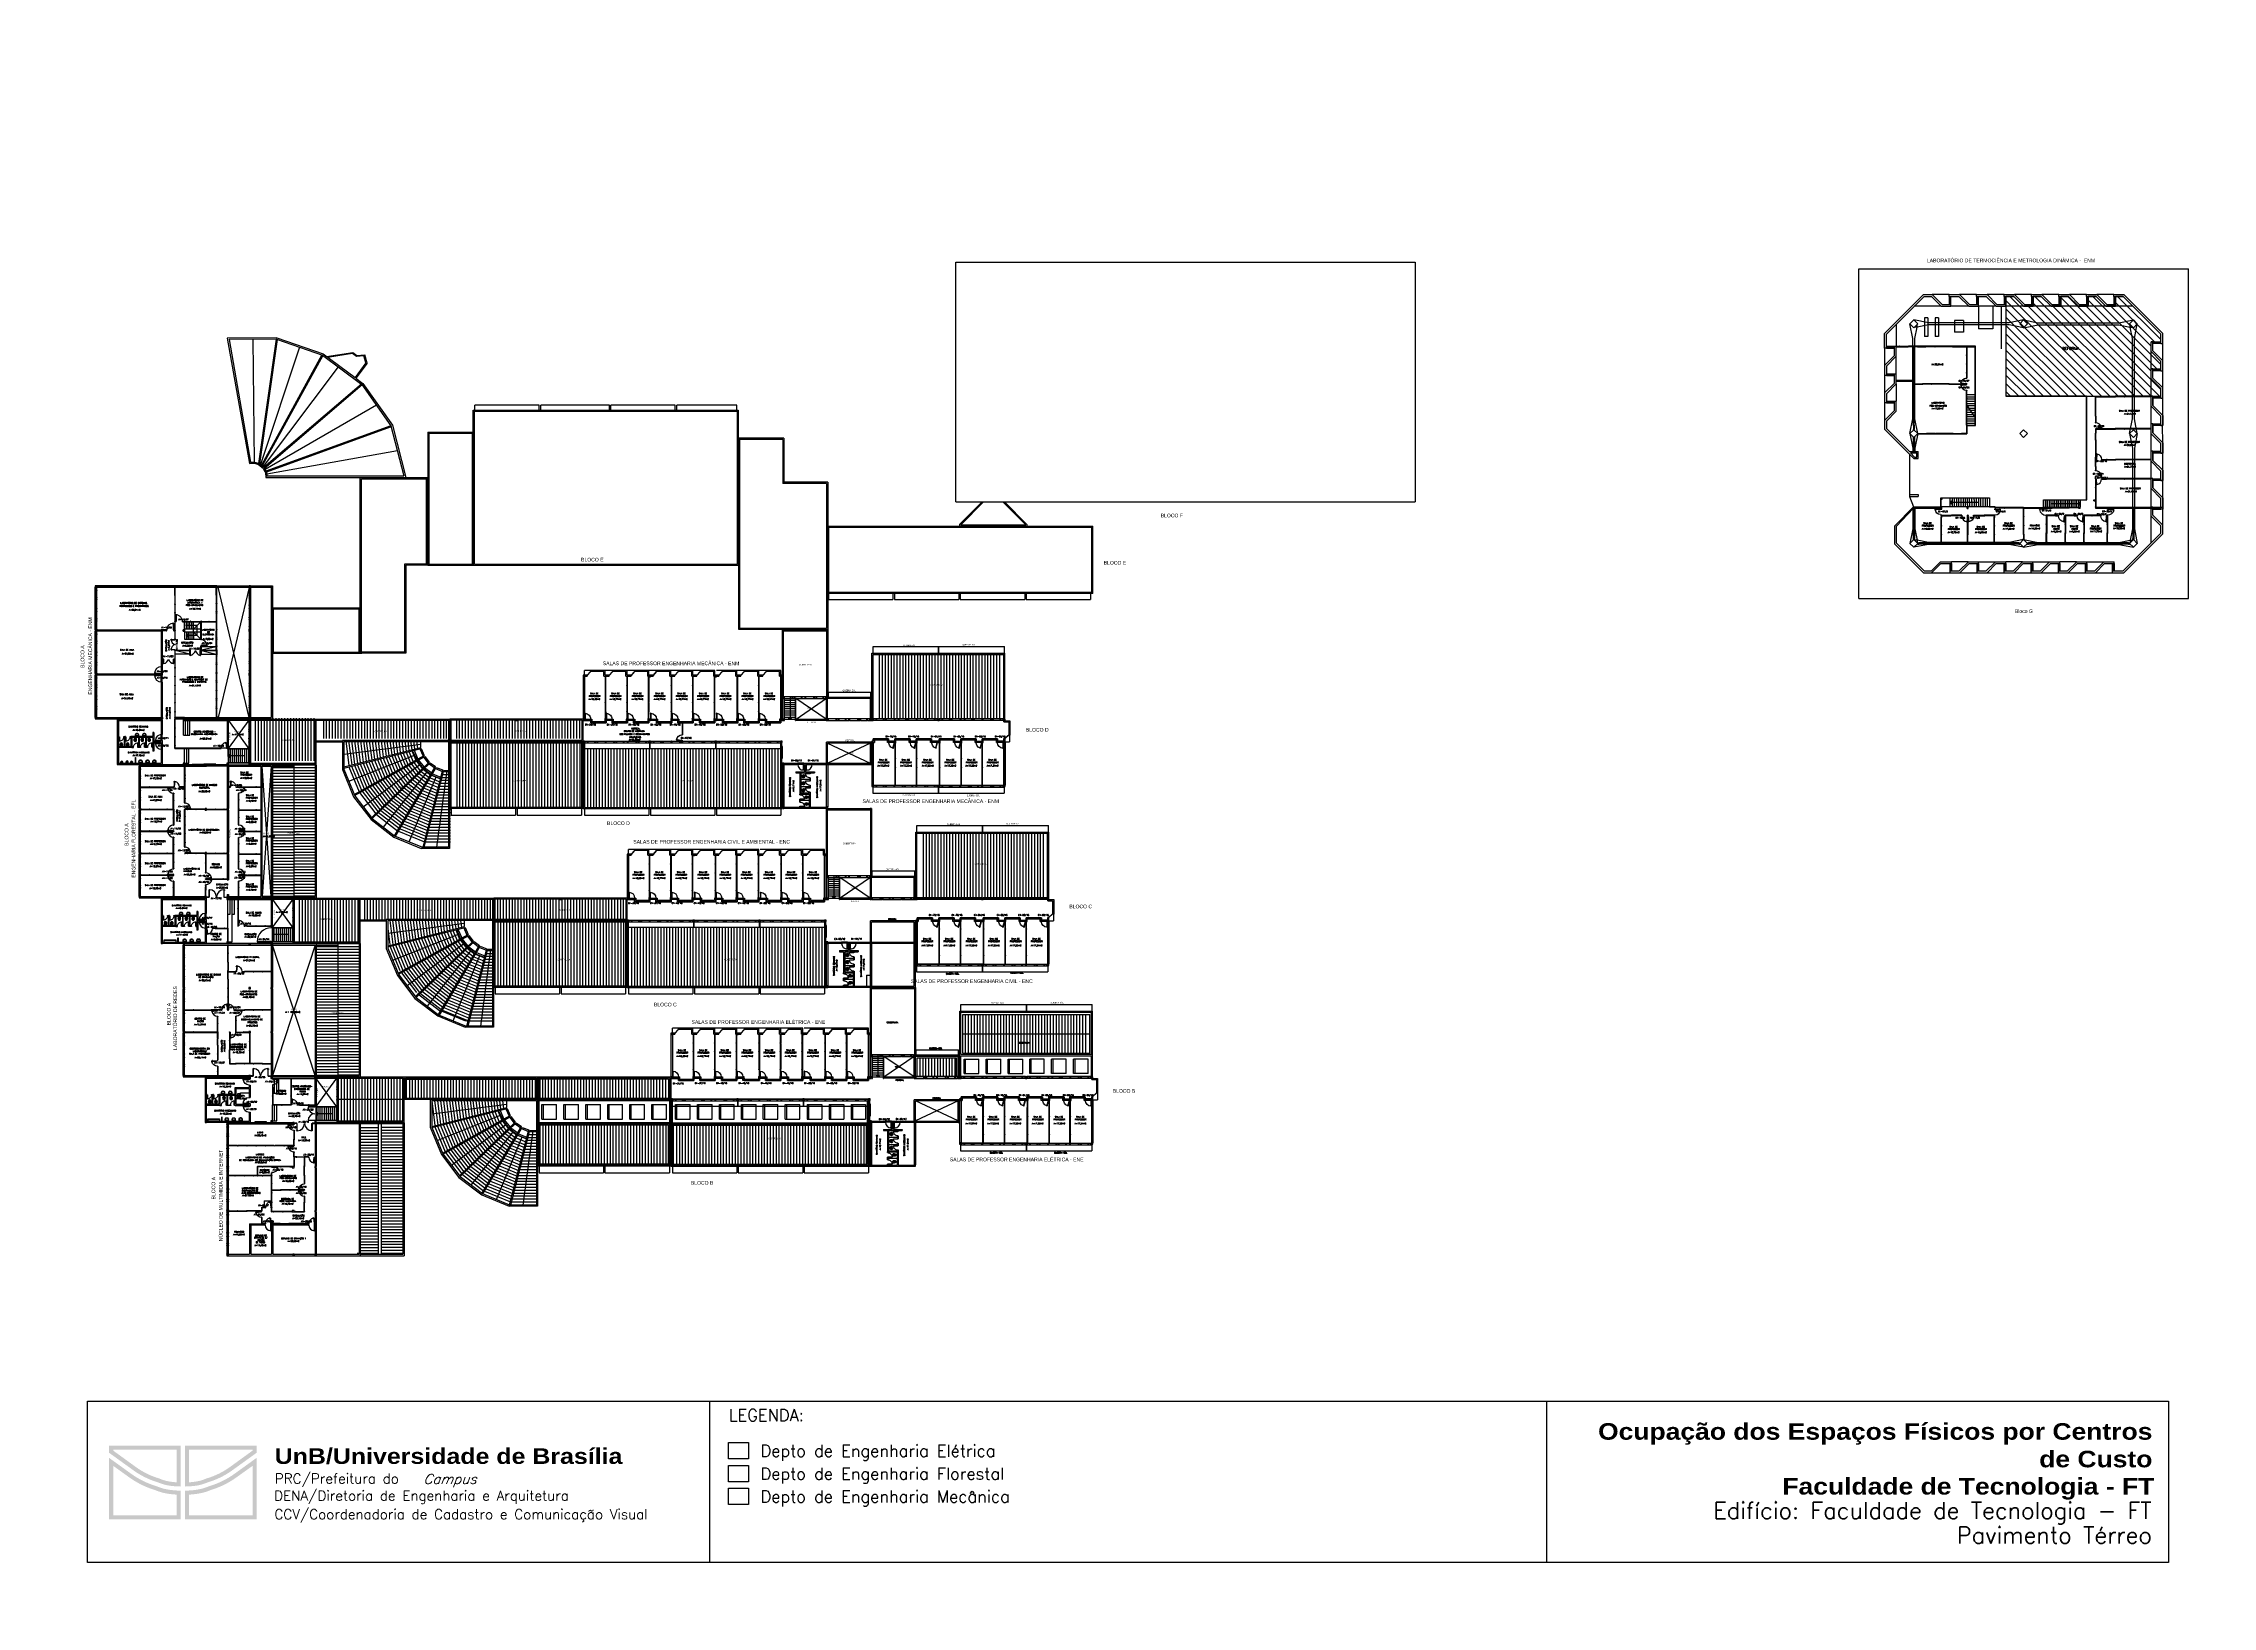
# Paper-space layout 'Layout2' of a CAD drawing. Header units: centimetres. Extents: x 5.794 to 6.171, y 1.691 to 1.963.
# The model-space entities are those that its viewports show. They can reach past a viewport. Long polylines and large blocks are cut down to what shows.
import ezdxf
from ezdxf.enums import TextEntityAlignment as Align

# ---------------------------------------------------------------- set-up
doc = ezdxf.new("R2010")
doc.units = ezdxf.units.CM
doc.header["$LTSCALE"] = 0.003
doc.header["$MEASUREMENT"] = 0
doc.linetypes.add('HIDDEN', pattern=[0.375, 0.25, -0.125])
doc.linetypes.add('HIDDEN2', pattern=[0.1875, 0.125, -0.0625])
doc.layers.get('0').update_dxf_attribs({"linetype": 'CONTINUOUS'})
for name, color, linetype in [('1', 1, 'CONTINUOUS'), ('2', 2, 'CONTINUOUS'), ('3', 3, 'CONTINUOUS'), ('6', 6, 'CONTINUOUS'), ('ALV', 2, 'CONTINUOUS'), ('ALVENARIA', 2, 'CONTINUOUS'), ('AR-PRJ-100', 1, 'HIDDEN2'), ('AREA', 2, 'CONTINUOUS'), ('CARIMBO-CADASTRO', 2, 'CONTINUOUS'), ('COB', 1, 'CONTINUOUS'), ('COTAS', 1, 'CONTINUOUS'), ('DIV', 2, 'CONTINUOUS'), ('ENDEREÇO NOVO', 2, 'CONTINUOUS'), ('ESQ', 1, 'CONTINUOUS'), ('ESQUADRIAS', 1, 'CONTINUOUS'), ('ESTRUT', 2, 'CONTINUOUS'), ('JAN2', 1, 'HIDDEN'), ('MACANETA', 2, 'CONTINUOUS'), ('MARCO', 2, 'CONTINUOUS'), ('MARGEM', 1, 'CONTINUOUS'), ('PainelFELTRO', 2, 'CONTINUOUS'), ('PAINELLWALL', 2, 'CONTINUOUS'), ('PEÇAS', 1, 'CONTINUOUS'), ('PISO', 1, 'CONTINUOUS'), ('PISO1', 1, 'CONTINUOUS'), ('PL-Áreas-Depto', 2, 'CONTINUOUS'), ('PORTA', 2, 'CONTINUOUS'), ('PROJ', 1, 'HIDDEN'), ('PROJEÇÃO', 1, 'HIDDEN'), ('REVISÃO', 6, 'CONTINUOUS'), ('SOLEIRA', 1, 'CONTINUOUS'), ('TEXTO', 2, 'CONTINUOUS'), ('USO', 2, 'CONTINUOUS'), ('VP', 7, 'CONTINUOUS')]:
    doc.layers.add(name, color=color, linetype=linetype)
doc.layers.get('REVISÃO').off()
doc.layers.get('VP').off()
doc.layers.get('VP').freeze()
doc.styles.add('1', font='romans.shx')
doc.styles.add('ARIAL', font='')
doc.styles.add('UNB', font='simplex.shx', dxfattribs={"height": 0.4})
doc.styles.add('UNB-100', font='simplex.shx', dxfattribs={"height": 0.2})
doc.styles.add('UnB-Itálico', font='simplex.shx', dxfattribs={"oblique": 20})
doc.styles.get('ARIAL').set_extended_font_data('Arial Black')

# ---------------------------------------------------------------- blocks, each defined once
blk = doc.blocks.new('logomarca')
at = {"layer": 'CARIMBO-CADASTRO', "ltscale": 0.35}
h = blk.add_hatch(color=3, dxfattribs=at)
h.paths.add_polyline_path([(-12.94, 6.57), (-12.94, 5.93), (-10.79, 4.38, 0.084882), (-8.61, 3.31, 0.071064), (-7.48, 3, 0.025886), (-6.58, 2.94), (-6.58, 6.57)])
h.paths.add_polyline_path([(-6.94, 6.2), (-6.94, 3.31, -0.014774), (-7.44, 3.36, -0.072515), (-8.49, 3.65, -0.085705), (-10.57, 4.67), (-12.57, 6.12), (-12.57, 6.2)], flags=16)
h = blk.add_hatch(color=3, dxfattribs=at)
h.paths.add_polyline_path([(0.14, 6.57), (-6.22, 6.57), (-6.22, 2.94, 0.025886), (-5.32, 3, 0.071064), (-4.19, 3.31, 0.084882), (-2.01, 4.38), (0.14, 5.93)])
h.paths.add_polyline_path([(-0.22, 6.2), (-0.22, 6.12), (-2.22, 4.67, -0.085705), (-4.31, 3.65, -0.072515), (-5.36, 3.36, -0.014774), (-5.85, 3.31), (-5.85, 6.2)], flags=16)
h = blk.add_hatch(color=3, dxfattribs=at)
h.paths.add_polyline_path([(-12.94, 0.03), (-6.58, 0.03), (-6.58, 2.57, -0.026094), (-7.53, 2.64, -0.069824), (-8.74, 2.97, -0.084152), (-11, 4.08), (-12.94, 5.48)])
h.paths.add_polyline_path([(-12.57, 4.77), (-11.21, 3.79, 0.0835), (-8.86, 2.62, 0.068753), (-7.57, 2.28, 0.016659), (-6.94, 2.22), (-6.94, 0.39), (-12.57, 0.39)], flags=16)
h = blk.add_hatch(color=3, dxfattribs=at)
h.paths.add_polyline_path([(0.14, 5.48), (-1.8, 4.08, -0.084152), (-4.06, 2.97, -0.069824), (-5.27, 2.64, -0.026094), (-6.22, 2.57), (-6.22, 0.03), (0.14, 0.03)])
h.paths.add_polyline_path([(-0.22, 4.77), (-0.22, 0.39), (-5.85, 0.39), (-5.85, 2.22, 0.016659), (-5.23, 2.28, 0.068753), (-3.94, 2.62, 0.0835), (-1.59, 3.79)], flags=16)
blk = doc.blocks.new('DOOR80')
at = {"layer": 'MACANETA', "color": 1}
for p, q in [((-0.02, -0.76), (-0.02, -0.67)), ((-0.02, -0.76), (0.01, -0.76)), ((-0.01, -0.76), (-0.01, -0.67)), ((-0.02, -0.67), (-0.01, -0.67)), ((-0.01, -0.74), (0.01, -0.74)), ((0.01, -0.76), (0.01, -0.73)), ((0.01, -0.73), (0.02, -0.73)), ((0.01, -0.76), (0.02, -0.76)), ((0.05, -0.73), (0.05, -0.73)), ((0.05, -0.76), (0.05, -0.73)), ((0.08, -0.74), (0.05, -0.74)), ((0.05, -0.76), (0.05, -0.76)), ((0.08, -0.76), (0.05, -0.76)), ((0.08, -0.76), (0.08, -0.67)), ((0.08, -0.67), (0.08, -0.67)), ((0.08, -0.76), (0.08, -0.67))]:
    blk.add_line(p, q, dxfattribs=at)
at = {"layer": 'PORTA'}
for p, q in [((0.02, -0.8), (0.02, 0)), ((0.02, 0), (0.05, 0)), ((0.05, -0.8), (0.05, 0)), ((0.05, -0.8), (0.02, -0.8))]:
    blk.add_line(p, q, dxfattribs=at)
at = {"layer": 'PORTA', "color": 1}
blk.add_arc((0.02, 0), 0.8, 272.1491, 0, dxfattribs=at)
blk = doc.blocks.new('DOOR-80')
at = {"layer": 'MACANETA', "color": 1}
for p, q in [((-0.08, -0.76), (-0.08, -0.67)), ((-0.08, -0.67), (-0.08, -0.67)), ((-0.08, -0.76), (-0.08, -0.67)), ((-0.08, -0.74), (-0.05, -0.74)), ((-0.08, -0.76), (-0.05, -0.76)), ((-0.05, -0.73), (-0.05, -0.73)), ((-0.05, -0.76), (-0.05, -0.73)), ((-0.05, -0.76), (-0.05, -0.76)), ((-0.01, -0.73), (-0.02, -0.73)), ((-0.01, -0.76), (-0.02, -0.76)), ((-0.01, -0.76), (-0.01, -0.73)), ((0.01, -0.74), (-0.01, -0.74)), ((0.01, -0.76), (-0.01, -0.76)), ((0.01, -0.76), (0.01, -0.67)), ((0.01, -0.67), (0.01, -0.67)), ((0.01, -0.76), (0.01, -0.67))]:
    blk.add_line(p, q, dxfattribs=at)
at = {"layer": 'PORTA'}
for p, q in [((-0.05, -0.8), (-0.05, 0)), ((-0.02, 0), (-0.05, 0)), ((-0.02, -0.8), (-0.02, 0)), ((-0.05, -0.8), (-0.02, -0.8))]:
    blk.add_line(p, q, dxfattribs=at)
at = {"layer": 'PORTA', "color": 1}
blk.add_arc((-0.02, 0), 0.8, 180, 267.8509, dxfattribs=at)
blk = doc.blocks.new('PORTA80')
at = {"layer": 'MARCO'}
for p, q in [((0, 0), (0.02, 0)), ((0, -0.15), (0, 0)), ((0.02, -0.15), (0.02, 0)), ((0, 0), (0, 0)), ((0, 0), (0, 0)), ((0.02, -0.15), (0, -0.15)), ((0, -0.15), (0, -0.15)), ((0, -0.15), (0, -0.15)), ((0, -0.15), (0, -0.15)), ((0.83, 0), (0.85, 0)), ((0.83, -0.15), (0.83, 0)), ((0.83, 0), (0.83, 0)), ((0.83, 0), (0.83, 0)), ((0.83, 0), (0.83, 0)), ((0.83, -0.15), (0.85, -0.15)), ((0.83, -0.15), (0.83, -0.15)), ((0.83, -0.15), (0.83, -0.15)), ((0.83, -0.15), (0.83, -0.15)), ((0.85, -0.15), (0.85, 0))]:
    blk.add_line(p, q, dxfattribs=at)
at = {"layer": 'SOLEIRA'}
for p, q in [((0.02, -0.15), (0.83, -0.15)), ((0.05, 0), (0.83, 0))]:
    blk.add_line(p, q, dxfattribs=at)
at = {"layer": 'PORTA', "xscale": -1, "rotation": 179.9999999948552}
blk.add_blockref('DOOR80', (0, 0), dxfattribs=at)
blk = doc.blocks.new('MTDIV')
for p, q in [((-0.0285, 0.0185), (-0.0285, 0.0285)), ((-0.0185, 0.0285), (-0.0285, 0.0285)), ((-0.0265, 0.0185), (-0.0285, 0.0185)), ((-0.0265, 0.0235), (-0.0265, 0.0265)), ((-0.0265, 0.0265), (-0.0185, 0.0265)), ((-0.0265, 0.0235), (0.0265, 0.0235)), ((-0.0215, 0.0235), (-0.0265, 0.0235)), ((-0.0265, 0.0185), (-0.0265, 0.0215)), ((-0.0265, 0.0215), (-0.0235, 0.0215)), ((-0.0235, 0.0215), (-0.0235, -0.0215)), ((-0.0215, 0.0235), (-0.0215, 0.0215)), ((-0.0215, 0.0215), (0.0215, 0.0215)), ((-0.0215, 0.0195), (0.0195, 0.0195)), ((-0.0215, 0.0195), (-0.0215, -0.0195)), ((-0.0185, 0.0265), (-0.0185, 0.0285)), ((-0.0049, 0), (0.0049, 0)), ((0, -0.0049), (0, 0.0049)), ((0.0115, 0.0095), (0.0115, 0.0075)), ((0.0195, 0.0095), (0.0115, 0.0095)), ((0.0215, 0.0075), (0.0115, 0.0075)), ((0.0135, 0.0075), (0.0135, 0.0055)), ((0.0215, 0.0055), (0.0135, 0.0055)), ((0.0185, 0.0265), (0.0185, 0.0285)), ((0.0185, 0.0285), (0.0285, 0.0285)), ((0.0185, 0.0265), (0.0265, 0.0265)), ((0.0195, 0.0195), (0.0195, 0.0095)), ((0.0215, 0.0235), (0.0215, 0.0075)), ((0.0215, 0.0235), (0.0265, 0.0235)), ((0.0215, 0.0055), (0.0215, -0.0055)), ((0.0235, 0.0215), (0.0235, -0.0215)), ((0.0265, 0.0215), (0.0235, 0.0215)), ((0.0265, 0.0235), (0.0265, 0.0265)), ((0.0265, 0.0185), (0.0265, 0.0215)), ((0.0265, 0.0185), (0.0285, 0.0185)), ((0.0285, 0.0185), (0.0285, 0.0285)), ((-0.0285, -0.0185), (-0.0285, -0.0285)), ((-0.0285, -0.0185), (-0.0265, -0.0185)), ((-0.0185, -0.0285), (-0.0285, -0.0285)), ((-0.0265, -0.0185), (-0.0265, -0.0215)), ((-0.0265, -0.0215), (-0.0235, -0.0215)), ((0.0265, -0.0235), (-0.0265, -0.0235)), ((-0.0265, -0.0235), (-0.0265, -0.0265)), ((-0.0215, -0.0235), (-0.0265, -0.0235)), ((-0.0185, -0.0265), (-0.0265, -0.0265)), ((-0.0215, -0.0195), (0.0195, -0.0195)), ((-0.0215, -0.0215), (0.0215, -0.0215)), ((-0.0215, -0.0215), (-0.0215, -0.0235)), ((-0.0185, -0.0265), (-0.0185, -0.0285)), ((0.0115, -0.0075), (0.0115, -0.0095)), ((0.0215, -0.0075), (0.0115, -0.0075)), ((0.0195, -0.0095), (0.0115, -0.0095)), ((0.0135, -0.0055), (0.0135, -0.0075)), ((0.0215, -0.0055), (0.0135, -0.0055)), ((0.0185, -0.0265), (0.0185, -0.0285)), ((0.0265, -0.0265), (0.0185, -0.0265)), ((0.0185, -0.0285), (0.0285, -0.0285)), ((0.0195, -0.0095), (0.0195, -0.0195)), ((0.0215, -0.0075), (0.0215, -0.0235)), ((0.0215, -0.0235), (0.0265, -0.0235)), ((0.0265, -0.0215), (0.0235, -0.0215)), ((0.0265, -0.0185), (0.0265, -0.0215)), ((0.0285, -0.0185), (0.0265, -0.0185)), ((0.0265, -0.0235), (0.0265, -0.0265)), ((0.0285, -0.0185), (0.0285, -0.0285))]:
    blk.add_line(p, q)
blk = doc.blocks.new('DIV12')
for p, q in [((-0.01, 0), (0.01, 0)), ((0, -0.01), (0, 0.01)), ((0.02, 0.02), (0.03, 0.02)), ((0.02, 0.02), (0.03, 0.02)), ((0.02, 0.02), (0.02, 0.02)), ((0.03, 0.03), (1.17, 0.03)), ((0.03, 0.03), (0.04, 0.03)), ((0.03, 0.02), (0.03, 0.03)), ((0.03, -0.03), (0.03, 0.03)), ((0.03, -0.02), (0.03, 0.02)), ((0.04, 0.03), (0.04, 0.03)), ((1.16, 0.03), (1.16, 0.03)), ((1.17, 0.03), (1.16, 0.03)), ((1.17, 0.02), (1.17, 0.03)), ((1.17, -0.03), (1.17, 0.03)), ((1.18, 0.02), (1.17, 0.02)), ((1.18, 0.02), (1.17, 0.02)), ((1.17, -0.02), (1.17, 0.02)), ((1.18, 0.02), (1.18, 0.02)), ((1.19, 0), (1.21, 0)), ((1.2, -0.01), (1.2, 0.01)), ((0.02, -0.02), (0.03, -0.02)), ((0.02, -0.02), (0.03, -0.02)), ((0.02, -0.02), (0.02, -0.02)), ((0.03, -0.03), (0.03, -0.02)), ((0.03, -0.03), (1.17, -0.03)), ((0.03, -0.03), (0.04, -0.03)), ((0.04, -0.03), (0.04, -0.03)), ((1.16, -0.03), (1.16, -0.03)), ((1.17, -0.03), (1.16, -0.03)), ((1.18, -0.02), (1.17, -0.02)), ((1.18, -0.02), (1.17, -0.02)), ((1.17, -0.03), (1.17, -0.02)), ((1.18, -0.02), (1.18, -0.02))]:
    blk.add_line(p, q)
blk = doc.blocks.new('ESQ6')
at = {"layer": 'ESQ'}
for p, q in [((-0.24, 5.745), (-0.24, 0.055)), ((-0.2, 5.745), (-0.24, 5.745)), ((-0.2, 5.745), (-0.2, 5.745)), ((-0.025, 5.415), (-0.025, 5.745)), ((-0.025, 4.455), (-0.025, 5.36)), ((-0.025, 4.155), (-0.025, 4.4)), ((-0.025, 2.955), (-0.025, 4.1)), ((0, 5.415), (0, 5.745)), ((0, 4.455), (0, 5.36)), ((0, 4.155), (0, 4.4)), ((0, 2.955), (0, 4.1)), ((-0.2, 0.055), (-0.24, 0.055)), ((-0.025, 2.475), (-0.025, 2.9)), ((-0.025, 1.505), (-0.025, 2.42)), ((-0.025, 1.205), (-0.025, 1.45)), ((-0.025, 0.055), (-0.025, 1.15)), ((0, 2.475), (0, 2.9)), ((0, 1.505), (0, 2.42)), ((0, 1.205), (0, 1.45)), ((0, 0.055), (0, 1.15))]:
    blk.add_line(p, q, dxfattribs=at)
for points in [[(0, 5.745), (-0.2, 5.745), (-0.2, 5.8), (0, 5.8)], [(0, 5.36), (-0.2, 5.36), (-0.2, 5.415), (0, 5.415)], [(0, 4.4), (-0.2, 4.4), (-0.2, 4.455), (0, 4.455)], [(0, 4.1), (-0.2, 4.1), (-0.2, 4.155), (0, 4.155)], [(0, 2.9), (-0.2, 2.9), (-0.2, 2.955), (0, 2.955)], [(0, 2.42), (-0.2, 2.42), (-0.2, 2.475), (0, 2.475)], [(0, 1.45), (-0.2, 1.45), (-0.2, 1.505), (0, 1.505)], [(0, 1.15), (-0.2, 1.15), (-0.2, 1.205), (0, 1.205)], [(0, 0), (-0.2, 0), (-0.2, 0.055), (0, 0.055)]]:
    blk.add_lwpolyline(points, close=True, dxfattribs=at)
blk = doc.blocks.new('ESQ9')
at = {"layer": 'ALV'}
blk.add_line((-0.2, 0), (0, 0), dxfattribs=at)
at = {"layer": 'ESQ'}
for p, q in [((0.055, 0), (8.745, 0)), ((0, -0.2), (0, -0.25)), ((0, -0.25), (8.8, -0.25)), ((0.055, -0.025), (0.4, -0.025)), ((0.455, -0.025), (1.4, -0.025)), ((1.455, -0.025), (1.7, -0.025)), ((1.755, -0.025), (2.85, -0.025)), ((2.905, -0.025), (4, -0.025)), ((4.055, -0.025), (4.3, -0.025)), ((4.355, -0.025), (5.3, -0.025)), ((5.355, -0.025), (5.85, -0.025)), ((5.905, -0.025), (7.05, -0.025)), ((7.105, -0.025), (7.35, -0.025)), ((7.405, -0.025), (8.35, -0.025)), ((8.405, -0.025), (8.745, -0.025)), ((8.8, -0.2), (8.8, -0.25))]:
    blk.add_line(p, q, dxfattribs=at)
for points in [[(0, 0), (0.055, 0), (0.055, -0.2), (0, -0.2)], [(0.4, 0), (0.455, 0), (0.455, -0.2), (0.4, -0.2)], [(1.4, 0), (1.455, 0), (1.455, -0.2), (1.4, -0.2)], [(1.7, 0), (1.755, 0), (1.755, -0.2), (1.7, -0.2)], [(2.85, 0), (2.905, 0), (2.905, -0.2), (2.85, -0.2)], [(4, 0), (4.055, 0), (4.055, -0.2), (4, -0.2)], [(4.3, 0), (4.355, 0), (4.355, -0.2), (4.3, -0.2)], [(5.3, 0), (5.355, 0), (5.355, -0.2), (5.3, -0.2)], [(5.85, 0), (5.905, 0), (5.905, -0.2), (5.85, -0.2)], [(7.05, 0), (7.105, 0), (7.105, -0.2), (7.05, -0.2)], [(7.35, 0), (7.405, 0), (7.405, -0.2), (7.35, -0.2)], [(8.35, 0), (8.405, 0), (8.405, -0.2), (8.35, -0.2)], [(8.745, 0), (8.8, 0), (8.8, -0.2), (8.745, -0.2)]]:
    blk.add_lwpolyline(points, close=True, dxfattribs=at)
blk = doc.blocks.new('PDFT')
at = {"color": 2}
for p, q in [((0, 0.02), (0, -0.02)), ((0.36, 0.02), (0, 0.02)), ((0.36, 0.02), (0.36, 1.02)), ((0.36, 1.02), (0.39, 1.02)), ((0.39, 0.02), (0.36, 0.02)), ((0.36, 0.02), (0.36, -0.02)), ((0.39, 1.02), (0.39, 0.02)), ((2.4, 1.02), (2.4, 0.02)), ((2.44, 1.02), (2.4, 1.02)), ((2.4, 0.02), (2.44, 0.02)), ((2.44, 0.02), (2.44, 1.02)), ((2.44, 0.02), (2.44, -0.02)), ((2.44, 0.02), (2.8, 0.02)), ((2.8, 0.02), (2.8, -0.02)), ((0, -0.02), (0.36, -0.02)), ((2.44, -0.02), (2.8, -0.02))]:
    blk.add_line(p, q, dxfattribs=at)
at = {"color": 1}
for p, q in [((0.32, 0.98), (0.32, 0.89)), ((0.32, 0.98), (0.36, 0.98)), ((0.33, 0.89), (0.32, 0.89)), ((0.33, 0.97), (0.33, 0.89)), ((0.33, 0.97), (0.36, 0.97)), ((0.43, 0.98), (0.39, 0.98)), ((0.42, 0.97), (0.39, 0.97)), ((0.42, 0.97), (0.42, 0.89)), ((0.42, 0.89), (0.43, 0.89)), ((0.43, 0.98), (0.43, 0.89)), ((2.36, 0.98), (2.36, 0.89)), ((2.36, 0.98), (2.4, 0.98)), ((2.37, 0.89), (2.36, 0.89)), ((2.37, 0.97), (2.37, 0.89)), ((2.37, 0.97), (2.4, 0.97)), ((2.48, 0.98), (2.44, 0.98)), ((2.47, 0.97), (2.44, 0.97)), ((2.47, 0.97), (2.47, 0.89)), ((2.47, 0.89), (2.48, 0.89)), ((2.48, 0.98), (2.48, 0.89))]:
    blk.add_line(p, q, dxfattribs=at)
for centre, start, end in [((0.39, 0.02), 0.0837, 90), ((2.4, 0.02), 90, 179.9163)]:
    blk.add_arc(centre, 1, start, end, dxfattribs=at)
blk = doc.blocks.new('PLXD')
at = {"color": 1}
for p, q in [((-0.19, 0.73), (-0.23, 0.72)), ((-0.23, 0.67), (-0.23, 0.72)), ((-0.19, 0.68), (-0.23, 0.67)), ((-0.19, 0.71), (-0.19, 0.73)), ((-0.16, 0.71), (-0.19, 0.71)), ((-0.16, 0.69), (-0.19, 0.69)), ((-0.19, 0.68), (-0.19, 0.69)), ((-0.11, 0.72), (-0.08, 0.72)), ((-0.11, 0.7), (-0.08, 0.7)), ((-0.08, 0.74), (-0.04, 0.74)), ((-0.08, 0.72), (-0.08, 0.74)), ((-0.08, 0.69), (-0.08, 0.7)), ((-0.08, 0.69), (-0.04, 0.69)), ((-0.04, 0.69), (-0.04, 0.74))]:
    blk.add_line(p, q, dxfattribs=at)
at = {"color": 2}
for p, q in [((-0.17, 0.78), (-0.11, 0.79)), ((-0.17, 0.79), (-0.16, 0.79)), ((-0.17, 0.79), (-0.17, 0.77)), ((-0.17, 0.78), (-0.1, 0.03)), ((-0.17, 0.77), (-0.17, 0.77)), ((-0.16, 0.79), (-0.16, 0.79)), ((-0.16, 0.79), (-0.16, 0.79)), ((-0.16, 0.79), (-0.16, 0.79)), ((-0.16, 0.79), (-0.13, 0.79)), ((-0.12, 0.8), (-0.13, 0.8)), ((-0.12, 0.8), (-0.12, 0.79)), ((-0.12, 0.79), (-0.11, 0.79)), ((-0.11, 0.79), (-0.05, 0.03)), ((-0.11, 0.79), (-0.11, 0.78)), ((-0.1, 0.03), (-0.11, 0.04)), ((-0.1, 0.04), (-0.11, 0.04)), ((-0.1, 0.03), (-0.05, 0.03)), ((-0.1, 0.03), (-0.09, 0.03)), ((-0.09, 0.02), (-0.09, 0.03)), ((-0.09, 0.03), (-0.06, 0.03)), ((-0.09, 0.02), (-0.09, 0.03)), ((-0.09, 0.02), (-0.09, 0.02)), ((-0.06, 0.03), (-0.06, 0.02)), ((-0.06, 0.02), (-0.06, 0.03)), ((-0.06, 0.03), (-0.06, 0.03)), ((-0.06, 0.03), (-0.04, 0.03)), ((-0.04, 0.03), (-0.05, 0.05)), ((-0.05, 0.05), (-0.05, 0.05)), ((-0.01, 0), (0.01, 0)), ((0, 0.01), (0, -0.01))]:
    blk.add_line(p, q, dxfattribs=at)
for p, q in [((-0.13, 0.8), (-0.13, 0.79)), ((-0.11, 0.78), (-0.11, 0.78))]:
    blk.add_line(p, q)
at = {"color": 1}
blk.add_arc((-0.06, 0.03), 0.764, 98.125, 182.1419, dxfattribs=at)
blk = doc.blocks.new('PLXE')
at = {"color": 2}
for p, q in [((-0.01, 0), (0.01, 0)), ((0, 0.01), (0, -0.01)), ((0.04, 0.03), (0.05, 0.04)), ((0.06, 0.03), (0.04, 0.03)), ((0.12, 0.79), (0.05, 0.03)), ((0.05, 0.04), (0.05, 0.04)), ((0.1, 0.03), (0.05, 0.03)), ((0.09, 0.03), (0.06, 0.03)), ((0.06, 0.02), (0.06, 0.03)), ((0.06, 0.02), (0.06, 0.03)), ((0.06, 0.02), (0.06, 0.02)), ((0.11, 0.02), (0.09, 0.03)), ((0.09, 0.02), (0.09, 0.03)), ((0.09, 0.02), (0.09, 0.03)), ((0.09, 0.02), (0.09, 0.02)), ((0.18, 0.78), (0.1, 0.03)), ((0.1, 0.04), (0.11, 0.04)), ((0.11, 0.02), (0.11, 0.04)), ((0.18, 0.78), (0.12, 0.79)), ((0.13, 0.79), (0.12, 0.79)), ((0.12, 0.79), (0.12, 0.78)), ((0.12, 0.78), (0.12, 0.78)), ((0.13, 0.79), (0.13, 0.79)), ((0.17, 0.79), (0.13, 0.79)), ((0.13, 0.79), (0.13, 0.79)), ((0.13, 0.79), (0.13, 0.79)), ((0.17, 0.79), (0.17, 0.79)), ((0.18, 0.78), (0.17, 0.79)), ((0.17, 0.79), (0.17, 0.79)), ((0.17, 0.79), (0.17, 0.79)), ((0.18, 0.78), (0.18, 0.77)), ((0.18, 0.77), (0.18, 0.77))]:
    blk.add_line(p, q, dxfattribs=at)
at = {"color": 1}
for p, q in [((0.04, 0.69), (0.05, 0.74)), ((0.08, 0.69), (0.04, 0.69)), ((0.09, 0.74), (0.05, 0.74)), ((0.08, 0.69), (0.08, 0.7)), ((0.11, 0.7), (0.08, 0.7)), ((0.09, 0.72), (0.09, 0.74)), ((0.11, 0.72), (0.09, 0.72)), ((0.17, 0.71), (0.2, 0.71)), ((0.17, 0.69), (0.2, 0.69)), ((0.2, 0.71), (0.2, 0.72)), ((0.2, 0.72), (0.24, 0.72)), ((0.2, 0.68), (0.2, 0.69)), ((0.2, 0.68), (0.24, 0.67)), ((0.24, 0.67), (0.24, 0.72))]:
    blk.add_line(p, q, dxfattribs=at)
blk.add_arc((0.06, 0.03), 0.764, 357.9063, 81.358, dxfattribs=at)
blk = doc.blocks.new('DIV125')
for p, q in [((0, -0.01), (0, 0.01)), ((0.02, 0.02), (0.03, 0.02)), ((0.02, 0.02), (0.03, 0.02)), ((0.02, 0.02), (0.02, 0.02)), ((0.03, 0.03), (1.22, 0.03)), ((0.03, 0.03), (0.04, 0.03)), ((0.03, 0.02), (0.03, 0.03)), ((0.03, -0.03), (0.03, 0.03)), ((0.03, -0.02), (0.03, 0.02)), ((0.04, 0.03), (0.04, 0.03)), ((1.22, 0.03), (1.21, 0.03)), ((1.21, 0.03), (1.21, 0.03)), ((1.22, -0.03), (1.22, 0.03)), ((1.22, 0.02), (1.22, 0.03)), ((1.22, -0.02), (1.22, 0.02)), ((1.23, 0.02), (1.22, 0.02)), ((1.23, 0.02), (1.22, 0.02)), ((1.23, 0.02), (1.23, 0.02)), ((1.25, -0.01), (1.25, 0.01)), ((0.01, 0), (-0.01, 0)), ((0.02, -0.02), (0.03, -0.02)), ((0.02, -0.02), (0.03, -0.02)), ((0.02, -0.02), (0.02, -0.02)), ((0.03, -0.03), (0.03, -0.02)), ((0.03, -0.03), (1.22, -0.03)), ((0.03, -0.03), (0.04, -0.03)), ((0.04, -0.03), (0.04, -0.03)), ((1.22, -0.03), (1.21, -0.03)), ((1.21, -0.03), (1.21, -0.03)), ((1.22, -0.03), (1.22, -0.02)), ((1.23, -0.02), (1.22, -0.02)), ((1.23, -0.02), (1.22, -0.02)), ((1.23, -0.02), (1.23, -0.02)), ((1.24, 0), (1.26, 0))]:
    blk.add_line(p, q)
blk = doc.blocks.new('PE80')
for p, q in [((0.07, 0), (-0.07, 0)), ((-0.07, -0.03), (-0.07, 0)), ((0.07, 0), (0.07, -0.02)), ((0.78, 0.01), (0.69, 0.01)), ((0.69, 0), (0.69, 0.01)), ((0.78, 0.01), (0.78, -0.03)), ((0.04, -0.03), (-0.07, -0.03)), ((0.04, -0.77), (-0.07, -0.77)), ((-0.07, -0.77), (-0.07, -0.8)), ((0.07, -0.8), (-0.07, -0.8)), ((0.07, -0.02), (0.04, -0.02)), ((0.04, -0.03), (0.04, -0.02)), ((0.04, -0.77), (0.04, -0.78)), ((0.07, -0.78), (0.04, -0.78)), ((0.07, -0.8), (0.07, -0.78)), ((0.08, -0.03), (0.82, -0.03)), ((0.08, -0.03), (0.08, -0.06)), ((0.08, -0.06), (0.82, -0.06)), ((0.77, 0), (0.69, 0)), ((0.77, -0.09), (0.69, -0.09)), ((0.69, -0.09), (0.69, -0.1)), ((0.78, -0.1), (0.69, -0.1)), ((0.77, 0), (0.77, -0.03)), ((0.77, -0.09), (0.77, -0.06)), ((0.78, -0.1), (0.78, -0.06)), ((0.82, -0.06), (0.82, -0.03))]:
    blk.add_line(p, q)
blk.add_arc((0.09, -0.03), 0.731, 270, 357.3429)
blk = doc.blocks.new('INOXA1-P')
for p, q in [((0.04, 0.01), (0.04, -0.02)), ((0.06, 0.04), (0.07, 0.04)), ((0.13, 0.05), (0.08, 0.04)), ((0.13, 0), (0.08, 0)), ((0.12, 0.23), (0.12, 0.05)), ((0.22, 0.25), (0.14, 0.25)), ((0.15, 0.22), (0.29, 0.04)), ((0.5, 0.25), (0.22, 0.25)), ((0.35, 0.04), (0.49, 0.22)), ((0.52, 0.23), (0.52, -0.23)), ((0.22, -0.03), (0.05, -0.03)), ((0.22, -0.04), (0.05, -0.04)), ((0.06, 0), (0.06, -0.02)), ((0.12, 0), (0.12, -0.03)), ((0.12, -0.04), (0.12, -0.23)), ((0.22, -0.25), (0.14, -0.25)), ((0.15, -0.22), (0.29, -0.04)), ((0.23, -0.03), (0.22, -0.03)), ((0.23, -0.04), (0.22, -0.04)), ((0.5, -0.25), (0.22, -0.25)), ((0.35, -0.04), (0.49, -0.22))]:
    blk.add_line(p, q)
blk.add_lwpolyline([(0.08, 0), (0.07, 0), (0.07, 0.01), (0.07, 0.02), (0.07, 0.02), (0.07, 0.03), (0.07, 0.04), (0.07, 0.04), (0.08, 0.04)])
blk.add_lwpolyline([(0.13, 0.05), (0.14, 0.05), (0.14, 0.04), (0.15, 0.03), (0.15, 0.02), (0.15, 0.01), (0.14, 0.01), (0.14, 0), (0.13, 0), (0.12, 0), (0.12, 0.01), (0.12, 0.01), (0.11, 0.02), (0.12, 0.03), (0.12, 0.04), (0.12, 0.05)], close=True)
for radius in [0.0266, 0.0163]:
    blk.add_circle((0.32, 0), radius)
for centre, radius, start, end in [((0.05, 0.02), 0.0349, 36.1705, 252.2568), ((0.05, 0.02), 0.0189, 62.7367, 235.7375), ((0.07, 0), 0.01, 102.8285, 180), ((0.05, 0.02), 0.0349, 285.5373, 323.9987), ((0.14, 0.23), 0.02, 90, 180), ((0.5, 0.23), 0.02, 360, 90), ((0.05, -0.03), 0.0145, 20.161, 339.839), ((0.05, -0.03), 0.005, 90.0037, 269.9963), ((0.14, -0.23), 0.02, 180, 270), ((0.23, -0.03), 0.00738, 222.6559, 137.3441), ((0.23, -0.03), 0.005, 269.9935, 90.0065), ((0.5, -0.23), 0.02, 270, 360)]:
    blk.add_arc(centre, radius, start, end)
blk = doc.blocks.new('LAV')
for p, q in [((0, -0.18), (0, 0.18)), ((0.01, 0), (0.01, 0.18)), ((0.01, 0.16), (0.1, 0.13)), ((0.01, 0.16), (0.09, 0.12)), ((0.01, -0.18), (0.01, 0.16)), ((0.01, 0), (0.01, -0.16)), ((0.05, 0), (0.05, -0.03)), ((0.09, -0.12), (0.09, 0.12)), ((0.01, -0.16), (0.09, -0.12)), ((0.01, -0.16), (0.1, -0.13))]:
    blk.add_line(p, q)
for centre, radius in [((0.05, 0.08), 0.0137), ((0.05, 0), 0.0137), ((0.14, 0), 0.0315), ((0.14, 0), 0.021), ((0.05, -0.08), 0.0137)]:
    blk.add_circle(centre, radius)
for centre, radius, start, end in [((0.01, 0.18), 0.0126, 122.7859, 180), ((0.29, -0.24), 0.518, 105.1115, 122.7859), ((0.03, 0.18), 0.0126, 121.9899, 180), ((0.29, -0.24), 0.505, 104.7183, 121.9899), ((0.11, 0.12), 0.0126, 131.3277, 180), ((4.53, -4.92), 6.72, 130.5597, 131.3277), ((0.12, 0.13), 0.0137, 126.1653, 188.2711), ((4.07, -5.28), 6.72, 125.5597, 126.1653), ((0.21, 0.05), 0.21, 8.1254, 105.1115), ((0.21, 0.05), 0.2, 7.8851, 104.7183), ((0.24, 0.09), 0.123, 17.587, 130.5597), ((-0.04, 0), 0.424, 0, 17.587), ((-0.04, 0), 0.424, 342.413, 0), ((-0.18, 0), 0.587, 0, 7.8851), ((-0.18, 0), 0.595, 0, 8.1254), ((-0.18, 0), 0.595, 351.8746, 0), ((-0.18, 0), 0.587, 352.1149, 0), ((0.01, -0.18), 0.0126, 180, 237.2141), ((0.03, -0.18), 0.0126, 180, 238.0101), ((0.29, 0.24), 0.518, 237.2141, 254.8885), ((0.29, 0.24), 0.505, 238.0101, 255.2817), ((0.11, -0.12), 0.0126, 180, 228.6723), ((0.12, -0.13), 0.0137, 171.7289, 233.8347), ((4.53, 4.92), 6.72, 228.6723, 229.4403), ((4.07, 5.28), 6.72, 233.8347, 234.4403), ((0.21, -0.05), 0.21, 254.8885, 351.8746), ((0.21, -0.05), 0.2, 255.2817, 352.1149), ((0.24, -0.09), 0.123, 229.4403, 342.413)]:
    blk.add_arc(centre, radius, start, end)
blk = doc.blocks.new('VASO')
for p, q in [((0.1, 0), (0.1, 0.03)), ((0.1, 0), (0.1, -0.03)), ((0.15, 0.03), (0.11, 0.03)), ((0.11, 0), (0.11, 0.03)), ((0.11, 0), (0.11, -0.03)), ((0.12, 0.03), (0.12, 0.06)), ((0.15, 0.05), (0.12, 0.05)), ((0.15, 0), (0.15, 0.09)), ((0.18, 0.07), (0.15, 0.07)), ((0.15, 0), (0.15, -0.09)), ((0.16, 0.06), (0.16, 0.09)), ((0.26, 0.06), (0.26, 0.06)), ((0.32, 0.05), (0.26, 0.06)), ((0.4, 0.05), (0.32, 0.05)), ((0.32, 0.05), (0.32, 0)), ((0.32, -0.05), (0.32, 0)), ((0.15, -0.03), (0.11, -0.03)), ((0.12, -0.03), (0.12, -0.06)), ((0.15, -0.05), (0.12, -0.05)), ((0.18, -0.07), (0.15, -0.07)), ((0.16, -0.06), (0.16, -0.09)), ((0.32, -0.05), (0.26, -0.06)), ((0.26, -0.06), (0.26, -0.06)), ((0.4, -0.05), (0.32, -0.05))]:
    blk.add_line(p, q)
for centre in [(0.16, 0.07), (0.16, -0.07)]:
    blk.add_circle(centre, 0.00682)
for centre, radius, start, end in [((0.11, 0.03), 0.00697, 0.8534, 179.1466), ((0.4, -0.32), 0.477, 122.7818, 126.1604), ((0.13, 0.06), 0.00909, 126.1604, 180), ((0.44, -0.29), 0.484, 97.6805, 126.3456), ((0.16, 0.09), 0.00909, 126.3456, 180), ((0.33, 0), 0.112, 147.3201, 212.6799), ((0.4, -0.04), 0.187, 54.2515, 147.3201), ((0.4, -0.02), 0.208, 36.8888, 100.1214), ((0.4, 0), 0.0486, 0, 90), ((0.4, 0), 0.0486, 270, 0), ((0.41, -0.02), 0.159, 41.3299, 54.2515), ((0.43, 0), 0.132, 318.6701, 41.3299), ((0.43, 0), 0.174, 323.1112, 36.8888), ((0.11, -0.03), 0.00697, 180.8534, 359.1466), ((0.13, -0.06), 0.00909, 180, 233.8396), ((0.4, 0.32), 0.477, 233.8396, 237.2182), ((0.16, -0.09), 0.00909, 180, 233.6544), ((0.44, 0.29), 0.484, 233.6544, 262.3195), ((0.4, 0.04), 0.187, 212.6799, 305.7485), ((0.4, 0.02), 0.208, 259.8786, 323.1112), ((0.41, 0.02), 0.159, 305.7485, 318.6701)]:
    blk.add_arc(centre, radius, start, end)
blk = doc.blocks.new('div c mtt')
at = {"layer": 'DIV'}
for p, q in [((-0.02, 1.23), (-0.03, 1.23)), ((-0.02, 1.23), (-0.03, 1.23)), ((-0.03, 1.22), (-0.03, 1.23)), ((-0.03, 1.23), (-0.03, 1.22)), ((-0.03, 1.22), (-0.03, 1.22)), ((-0.03, 1.18), (-0.03, 1.17)), ((-0.03, 1.18), (-0.03, 1.18)), ((-0.03, 1.18), (-0.03, 1.17)), ((0.03, 1.17, 1.35), (-0.03, 1.17, 1.35)), ((-0.03, 1.17, 1.35), (-0.03, 1.16, 1.35)), ((-0.03, 1.16, 1.35), (-0.03, 1.17, 1.35)), ((-0.03, 1.17, 1.35), (-0.02, 1.17, 1.35)), ((0.03, 1.17, 1.35), (-0.03, 1.17, 1.35)), ((-0.03, 1.17, 1.35), (-0.03, 0.03, 1.35)), ((-0.02, 1.17), (-0.03, 1.17)), ((-0.02, 1.17), (-0.03, 1.17)), ((-0.03, 1.16, 1.35), (-0.03, 1.16, 1.35)), ((-0.03, 0.03, 1.35), (-0.03, 0.04, 1.35)), ((-0.03, 0.04, 1.35), (-0.03, 0.04, 1.35)), ((-0.03, 0.04, 1.35), (-0.03, 0.03, 1.35)), ((0.03, 0.03, 1.35), (-0.03, 0.03, 1.35)), ((-0.03, 0.03, 1.35), (-0.02, 0.03, 1.35)), ((-0.02, 0.03), (-0.03, 0.03)), ((-0.02, 0.03), (-0.03, 0.03)), ((-0.03, 0.02), (-0.03, 0.03)), ((-0.03, 0.03), (-0.03, 0.02)), ((-0.03, 0.03, 1.35), (0.03, 0.03, 1.35)), ((-0.03, 0.02), (-0.03, 0.02)), ((-0.02, 1.23), (-0.02, 1.17)), ((-0.02, 1.23), (-0.02, 1.22)), ((-0.02, 1.22), (-0.02, 1.23)), ((-0.02, 1.23), (-0.02, 1.23)), ((-0.02, 1.23), (-0.02, 1.23)), ((-0.01, 1.22), (-0.02, 1.22)), ((-0.01, 1.22), (-0.02, 1.22)), ((-0.02, 1.18), (-0.02, 1.22)), ((-0.02, 1.18), (-0.02, 1.22)), ((0.02, 1.22), (-0.02, 1.22)), ((-0.02, 1.17, 1.35), (-0.02, 1.18, 1.35)), ((-0.02, 1.18, 1.35), (-0.02, 1.18, 1.35)), ((-0.02, 1.18, 1.35), (-0.02, 1.17, 1.35)), ((0.02, 1.18), (-0.02, 1.18)), ((-0.02, 1.18), (-0.02, 1.18)), ((-0.02, 1.18), (-0.02, 1.17)), ((-0.02, 1.17), (-0.02, 1.18)), ((0.02, 1.18), (-0.02, 1.18)), ((-0.02, 1.17, 1.35), (0.02, 1.17, 1.35)), ((-0.02, 1.17), (-0.02, 1.17)), ((-0.02, 1.17), (-0.02, 1.17)), ((-0.02, 0.03, 1.35), (-0.02, 0.02, 1.35)), ((-0.02, 0.02, 1.35), (-0.02, 0.03, 1.35)), ((-0.02, 0.03, 1.35), (0.02, 0.03, 1.35)), ((-0.02, 0.03), (-0.02, -0.03)), ((-0.02, 0.03), (-0.02, 0.02)), ((-0.02, 0.02), (-0.02, 0.03)), ((-0.02, 0.03), (-0.02, 0.03)), ((-0.02, 0.03), (-0.02, 0.03)), ((-0.02, 0.02, 1.35), (-0.02, 0.02, 1.35)), ((-0.01, 0.02), (-0.02, 0.02)), ((-0.01, 0.02), (-0.02, 0.02)), ((-0.02, -0.02), (-0.02, 0.02)), ((-0.02, -0.02), (-0.02, 0.02)), ((0.02, 0.02), (-0.02, 0.02)), ((-0.01, 1.22), (-0.01, 1.21)), ((-0.01, 1.22), (-0.01, 1.21)), ((-0.01, 1.22), (-0.01, 1.21)), ((0.01, 1.22), (-0.01, 1.22)), ((-0.01, 1.21), (-0.01, 1.21)), ((-0.01, 1.21), (-0.01, 1.21)), ((-0.01, 1.2), (0.01, 1.2)), ((-0.01, 0.02), (-0.01, 0.01)), ((-0.01, 0.02), (-0.01, 0.01)), ((-0.01, 0.02), (-0.01, 0.01)), ((0.01, 0.02), (-0.01, 0.02)), ((-0.01, 0.01), (-0.01, 0.01)), ((-0.01, 0.01), (-0.01, 0.01)), ((0, 1.19), (0, 1.21)), ((0, 1.2), (0, 1.2)), ((0, 1.2), (0, 1.2)), ((0, -0.01), (0, 0.01)), ((0, 0.01), (0, -0.01)), ((0, 0), (0, 0)), ((0, 0), (0, 0)), ((0.01, 1.22), (0.01, 1.21)), ((0.01, 1.22), (0.01, 1.21)), ((0.01, 1.22), (0.01, 1.21)), ((0.02, 1.22), (0.01, 1.22)), ((0.02, 1.22), (0.01, 1.22)), ((0.01, 1.21), (0.01, 1.21)), ((0.01, 1.21), (0.01, 1.21)), ((0.01, 0.02), (0.01, 0.01)), ((0.01, 0.02), (0.01, 0.01)), ((0.01, 0.02), (0.01, 0.01)), ((0.02, 0.02), (0.01, 0.02)), ((0.02, 0.02), (0.01, 0.02)), ((0.01, 0.01), (0.01, 0.01)), ((0.01, 0.01), (0.01, 0.01)), ((0.02, 1.17), (0.02, 1.23)), ((0.02, 1.23), (0.03, 1.23)), ((0.02, 1.23), (0.02, 1.22)), ((0.02, 1.22), (0.02, 1.23)), ((0.02, 1.23), (0.02, 1.23)), ((0.02, 1.23), (0.02, 1.23)), ((0.02, 1.23), (0.03, 1.23)), ((0.02, 1.18), (0.02, 1.22)), ((0.02, 1.18), (0.02, 1.22)), ((0.02, 1.17, 1.35), (0.02, 1.18, 1.35)), ((0.02, 1.18, 1.35), (0.02, 1.18, 1.35)), ((0.02, 1.18, 1.35), (0.02, 1.17, 1.35)), ((0.02, 1.18), (0.02, 1.18)), ((0.02, 1.18), (0.02, 1.17)), ((0.02, 1.17), (0.02, 1.18)), ((0.02, 1.17, 1.35), (0.03, 1.17, 1.35)), ((0.02, 1.17), (0.03, 1.17)), ((0.02, 1.17), (0.02, 1.17)), ((0.02, 1.17), (0.02, 1.17)), ((0.02, 1.17), (0.03, 1.17)), ((0.02, 0.03, 1.35), (0.02, 0.02, 1.35)), ((0.02, 0.02, 1.35), (0.02, 0.03, 1.35)), ((0.02, 0.03, 1.35), (0.03, 0.03, 1.35)), ((0.02, -0.03), (0.02, 0.03)), ((0.02, 0.03), (0.03, 0.03)), ((0.02, 0.03), (0.02, 0.02)), ((0.02, 0.02), (0.02, 0.03)), ((0.02, 0.03), (0.02, 0.03)), ((0.02, 0.03), (0.02, 0.03)), ((0.02, 0.03), (0.03, 0.03)), ((0.02, 0.02, 1.35), (0.02, 0.02, 1.35)), ((0.02, -0.02), (0.02, 0.02)), ((0.02, -0.02), (0.02, 0.02)), ((0.03, 1.22), (0.03, 1.23)), ((0.03, 1.22), (0.03, 1.23)), ((0.03, 1.22), (0.03, 1.22)), ((0.03, 1.18), (0.03, 1.17)), ((0.03, 1.18), (0.03, 1.18)), ((0.03, 1.17), (0.03, 1.18)), ((0.03, 1.16, 1.35), (0.03, 1.17, 1.35)), ((0.03, 1.17, 1.35), (0.03, 1.16, 1.35)), ((0.03, 0.03, 1.35), (0.03, 1.17, 1.35)), ((0.03, 1.16, 1.35), (0.03, 1.16, 1.35)), ((0.03, 0.04, 1.35), (0.03, 0.04, 1.35)), ((0.03, 0.04, 1.35), (0.03, 0.03, 1.35)), ((0.03, 0.03, 1.35), (0.03, 0.04, 1.35)), ((0.03, 0.02), (0.03, 0.03)), ((0.03, 0.02), (0.03, 0.03)), ((0.03, 0.02), (0.03, 0.02)), ((-0.03, -0.02), (-0.03, -0.03)), ((-0.03, -0.02), (-0.03, -0.02)), ((-0.03, -0.02), (-0.03, -0.03)), ((0.03, -0.03, 1.35), (-0.03, -0.03, 1.35)), ((-0.03, -0.03, 1.35), (-0.03, -0.04, 1.35)), ((-0.03, -0.04, 1.35), (-0.03, -0.03, 1.35)), ((-0.03, -0.03, 1.35), (-0.02, -0.03, 1.35)), ((-0.02, -0.03), (-0.03, -0.03)), ((-0.02, -0.03), (-0.03, -0.03)), ((0.03, -0.03, 1.35), (-0.03, -0.03, 1.35)), ((-0.03, -0.04, 1.35), (-0.03, -0.04, 1.35)), ((-0.02, -0.03, 1.35), (-0.02, -0.02, 1.35)), ((-0.02, -0.02, 1.35), (-0.02, -0.02, 1.35)), ((-0.02, -0.02, 1.35), (-0.02, -0.03, 1.35)), ((0.02, -0.02), (-0.02, -0.02)), ((-0.02, -0.02), (-0.02, -0.02)), ((-0.02, -0.02), (-0.02, -0.03)), ((-0.02, -0.03), (-0.02, -0.02)), ((0.02, -0.02), (-0.02, -0.02)), ((-0.02, -0.03, 1.35), (0.02, -0.03, 1.35)), ((-0.02, -0.03), (-0.02, -0.03)), ((-0.02, -0.03), (-0.02, -0.03)), ((-0.01, 0), (0.01, 0)), ((-0.01, 0), (0.01, 0)), ((0.02, -0.03, 1.35), (0.02, -0.02, 1.35)), ((0.02, -0.02, 1.35), (0.02, -0.02, 1.35)), ((0.02, -0.02, 1.35), (0.02, -0.03, 1.35)), ((0.02, -0.02), (0.02, -0.02)), ((0.02, -0.02), (0.02, -0.03)), ((0.02, -0.03), (0.02, -0.02)), ((0.02, -0.03, 1.35), (0.03, -0.03, 1.35)), ((0.02, -0.03), (0.03, -0.03)), ((0.02, -0.03), (0.02, -0.03)), ((0.02, -0.03), (0.02, -0.03)), ((0.02, -0.03), (0.03, -0.03)), ((0.03, -0.02), (0.03, -0.03)), ((0.03, -0.02), (0.03, -0.02)), ((0.03, -0.03), (0.03, -0.02)), ((0.03, -0.04, 1.35), (0.03, -0.03, 1.35)), ((0.03, -0.03, 1.35), (0.03, -0.04, 1.35)), ((0.03, -0.04, 1.35), (0.03, -0.04, 1.35))]:
    blk.add_line(p, q, dxfattribs=at)
at = {"layer": 'DIV', "color": 1}
for p, q in [((0, 1.17, 1.35), (0, 0.04, 1.35)), ((0, 1.17, 1.35), (0, 0.04, 1.35)), ((0, 1.17, 1.35), (0, 1.17, 1.35)), ((0, 0.04, 1.35), (0, 0.04, 1.35))]:
    blk.add_line(p, q, dxfattribs=at)
blk = doc.blocks.new('MICT')
for p, q in [((0, 0.11), (0, -0.11)), ((0.01, 0.12), (0.03, 0.1)), ((0.07, 0.1), (0.01, 0.08)), ((0.01, 0.08), (0.08, 0.08)), ((0.03, 0.1), (0.03, 0.08)), ((0.06, 0.09), (0.14, 0.16)), ((0.08, 0.08), (0.15, 0.14)), ((0.08, 0.08), (0.08, -0.08)), ((0.01, -0.08), (0.08, -0.08)), ((0.07, -0.1), (0.01, -0.08)), ((0.01, -0.12), (0.03, -0.1)), ((0.03, -0.1), (0.03, -0.08)), ((0.06, -0.09), (0.14, -0.16)), ((0.08, -0.08), (0.15, -0.14))]:
    blk.add_line(p, q)
for centre in [(0.12, 0.02), (0.15, 0.03), (0.17, 0.02), (0.2, 0.11), (0.23, 0.09), (0.25, 0.05), (0.12, -0.02), (0.15, -0.03), (0.17, -0.02), (0.2, -0.11), (0.23, -0.09), (0.25, -0.05)]:
    blk.add_circle(centre, 0.00453)
for centre, radius, start, end in [((0, 0.11), 0.00402, 61.3007, 180), ((0.02, 0.06), 0.02, 100.4183, 154.4796), ((0.11, -0.05), 0.173, 94.1447, 116.8333), ((0.02, 0.14), 0.0647, 274.0154, 310.149), ((0.05, 0), 0.019, 0, 180), ((0.05, 0), 0.0162, 0, 180), ((0.05, 0), 0.0162, 180, 0), ((0.05, 0), 0.019, 180, 0), ((0.05, 0), 0.0108, 0, 180), ((0.05, 0), 0.0108, 180, 0), ((0.09, 0.07), 0.012, 136.6761, 180.6419), ((0.08, 0.08), 0.00402, 0, 94.0154), ((0.11, 0), 0.00453, 180, 0), ((0.11, 0), 0.00453, 0, 180), ((0.16, 0.14), 0.0251, 74.2295, 130.149), ((0.15, 0), 0.00453, 180, 0), ((0.15, 0), 0.00453, 0, 180), ((0.17, 0.12), 0.024, 69.3676, 130.149), ((0.1, -0.02), 0.175, 7.8859, 71.7277), ((0.1, 0.02), 0.175, 288.2723, 352.1141), ((0.11, -0.03), 0.199, 7.769, 74.2295), ((0.11, 0.03), 0.199, 285.7705, 352.231), ((0.18, 0), 0.00453, 180, 0), ((0.18, 0), 0.00453, 0, 180), ((0.27, 0), 0.00453, 1.7832, 178.2168), ((0.02, -0.06), 0.02, 205.5204, 259.5817), ((0, -0.11), 0.00402, 180, 298.6993), ((0.02, -0.14), 0.0647, 49.851, 85.9846), ((0.11, 0.05), 0.173, 243.1667, 265.8553), ((0.09, -0.07), 0.012, 179.3581, 223.3239), ((0.08, -0.08), 0.00402, 265.9846, 0), ((0.16, -0.14), 0.0251, 229.851, 285.7705), ((0.17, -0.12), 0.024, 229.851, 290.6324), ((0.27, 0), 0.00453, 181.7832, 358.2168)]:
    blk.add_arc(centre, radius, start, end)
blk = doc.blocks.new('PTDP')
for p, q in [((0.05, 0.075), (0, 0.075)), ((0, 0.075), (0, -0.075)), ((0.05, 0.04), (0.05, 0.075)), ((0.06, 0.04), (0.05, 0.04)), ((0.055, 1.015), (0.09, 1.015)), ((0.055, 0.075), (0.055, 1.015)), ((0.055, 0.075), (0.09, 0.075)), ((0.06, -0.075), (0.06, 0.04)), ((0.09, 0.075), (0.09, 1.015)), ((1.91, 0.075), (1.91, 1.015)), ((1.945, 1.015), (1.91, 1.015)), ((1.945, 0.075), (1.91, 0.075)), ((1.94, -0.075), (1.94, 0.04)), ((1.94, 0.04), (1.95, 0.04)), ((1.945, 0.075), (1.945, 1.015)), ((1.95, 0.04), (1.95, 0.075)), ((1.95, 0.075), (2, 0.075)), ((2, 0.075), (2, -0.075)), ((0, -0.075), (0.06, -0.075)), ((2, -0.075), (1.94, -0.075))]:
    blk.add_line(p, q)
for centre, start, end in [((0.055, 0.075), 0, 90), ((1.945, 0.075), 90, 180)]:
    blk.add_arc(centre, 0.94, start, end)
blk = doc.blocks.new('PainelFELTRO')
at = {"layer": 'PainelFELTRO'}
blk.add_hatch(color=256, dxfattribs=at).paths.add_polyline_path([(0.01, 0.06), (0.01, 0.03), (1.59, 0.03), (1.59, 0.06)])
for p, q in [((1.6, 0.07), (0, 0.07)), ((0, 0.07), (0, 0.02)), ((0, 0.02), (1.6, 0.02)), ((1.59, 0.06), (0.01, 0.06)), ((0.01, 0.06), (0.01, 0.03)), ((0.01, 0.03), (1.59, 0.03)), ((1.59, 0.03), (1.59, 0.06)), ((1.6, 0.02), (1.6, 0.07))]:
    blk.add_line(p, q, dxfattribs=at)
at = {"layer": 'PainelFELTRO', "color": 1}
for p, q in [((0, 0), (1.6, 0)), ((0.05, 0.02), (0.05, 0)), ((1.55, 0), (1.55, 0.02))]:
    blk.add_line(p, q, dxfattribs=at)
blk = doc.blocks.new('G')
at = {"layer": 'DIV'}
for p, q in [((65.36, 72.4), (65.36, 72.01)), ((65.36, 72.4), (65.36, 72.39)), ((65.36, 72.4), (65.37, 72.4)), ((65.36, 72.4), (65.41, 72.4)), ((65.36, 72.39), (65.36, 72.39)), ((65.36, 71.21), (65.37, 71.21)), ((65.37, 72.4), (65.4, 72.4)), ((65.37, 72.4), (65.37, 72.4)), ((65.37, 72.4), (65.37, 72.4)), ((65.37, 72.4), (65.37, 72.4)), ((65.37, 71.21), (65.37, 71.21)), ((65.38, 72.43), (65.39, 72.43)), ((65.39, 72.43), (65.39, 72.42)), ((65.4, 72.4), (65.42, 72.4)), ((65.4, 72.4), (65.4, 72.4)), ((65.4, 72.4), (65.4, 72.4)), ((65.4, 72.4), (65.4, 72.4)), ((65.4, 71.21), (65.4, 71.21)), ((65.41, 72.4), (65.41, 72.01)), ((65.42, 72.39), (65.41, 72.39)), ((65.42, 72.4), (65.42, 72.39))]:
    blk.add_line(p, q, dxfattribs=at)
at = {"layer": 'MACANETA'}
blk.add_line((65.39, 72.01), (65.41, 72.01), dxfattribs=at)
at = {"layer": 'DIV', "xscale": -1, "rotation": 90.00000000000159}
blk.add_blockref('PLXD', (65.39, 71.19), dxfattribs=at)
at = {"layer": 'DIV', "rotation": 270}
blk.add_blockref('DIV12', (65.39, 73.63), dxfattribs=at)
at = {"layer": 'DIV'}
for p in [(65.39, 72.43), (65.39, 72.04), (65.39, 71.19)]:
    blk.add_blockref('MTDIV', p, dxfattribs=at)

msp = doc.modelspace()

# ---------------------------------------------------------------- hatches: boundary and pattern name
at = {"layer": 'PainelFELTRO'}
h = msp.add_hatch(dxfattribs=at)
h.set_pattern_fill('_USER', color=1, scale=0.8, angle=315, style=0, pattern_type=0)
h.set_pattern_definition([(315, (0, 0), (0.5656854, 0.5656854), [])])
h.paths.add_polyline_path([(268.85, 123.02), (267.5, 124.37), (267.5, 125.72), (268.85, 125.72), (268.85, 126.74), (263.68, 131.91), (262.66, 131.91), (262.67, 130.56), (261.35, 130.56), (260, 131.91), (258.92, 131.91), (258.92, 130.56), (257.6, 130.56), (256.25, 131.91), (255.17, 131.91), (255.17, 130.56), (253.85, 130.56), (252.5, 131.91), (251.42, 131.91), (251.42, 130.56), (250.1, 130.56), (248.75, 131.91), (248.74, 131.91), (247.67, 131.91), (247.67, 130.56), (247.67, 118.26), (268.85, 118.26), (268.85, 119.31), (267.5, 120.66), (267.5, 122.02), (268.85, 122.02)])

# ---------------------------------------------------------------- linework, layer by layer
for p, q in [((259.93, 118.22), (259.93, 118.23)), ((259.94, 118.23), (259.93, 118.23)), ((5.84, 39.67), (5.85, 39.67)), ((5.85, 39.66), (5.85, 39.67)), ((7.04, 39.67), (7.05, 39.67)), ((7.05, 39.66), (7.05, 39.67)), ((10.85, 25.05), (10.86, 25.05)), ((10.86, 25.05), (10.86, 25.04))]:
    msp.add_line(p, q)
at = {"color": 1}
for p, q in [((7.63, 74.01), (4.8, 70.14)), ((4.83, 73.96), (7.63, 70.09)), ((10.68, 49.94), (9.46, 67.74)), ((10.68, 67.74), (9.46, 49.94)), ((92.51, 49.72), (88.36, 52.52)), ((92.53, 52.52), (88.39, 49.69))]:
    msp.add_line(p, q, dxfattribs=at)
at = {"color": 2}
for p, q in [((-1.16, 64.83), (-1.16, 64.82)), ((-1.16, 64.82), (-1.15, 64.82)), ((-1.15, 63.35), (-1.15, 64.83)), ((-1.14, 64.83), (-1.15, 64.83)), ((-1.1, 64.83), (-1.15, 64.83)), ((-1.15, 63.37), (-1.15, 63.37)), ((-1.15, 63.35), (-1.15, 63.37)), ((-1.14, 63.35), (-1.15, 63.35)), ((-1.09, 63.35), (-1.15, 63.35)), ((-1.14, 64.84), (-1.14, 64.83)), ((-1.14, 64.84), (-1.14, 64.83)), ((-1.14, 64.84), (-1.14, 64.84)), ((-1.11, 64.83), (-1.14, 64.83)), ((-1.14, 63.35), (-1.14, 63.35)), ((-1.14, 63.35), (-1.14, 63.35)), ((-1.11, 63.35), (-1.14, 63.35)), ((-1.14, 63.35), (-1.14, 63.35)), ((-1.13, 64.86), (-1.13, 64.87)), ((-1.12, 64.86), (-1.13, 64.86)), ((-1.12, 63.32), (-1.13, 63.32)), ((-1.12, 63.32), (-1.12, 63.33)), ((-1.11, 64.84), (-1.11, 64.83)), ((-1.11, 64.84), (-1.11, 64.83)), ((-1.11, 64.84), (-1.11, 64.84)), ((-1.1, 64.83), (-1.11, 64.83)), ((-1.11, 63.35), (-1.11, 63.35)), ((-1.11, 63.35), (-1.1, 63.35)), ((-1.09, 63.35), (-1.1, 64.83)), ((-1.1, 64.83), (-1.1, 64.82)), ((-1.1, 64.82), (-1.1, 64.82)), ((-1.1, 63.35), (-1.1, 63.35)), ((-1.09, 63.35), (-1.1, 63.35)), ((-1.09, 63.37), (-1.09, 63.37)), ((-1.09, 63.35), (-1.09, 63.37)), ((10.65, 45.7), (10.8, 45.7)), ((10.65, 45.65), (10.65, 45.7)), ((10.69, 45.65), (10.65, 45.65)), ((10.69, 45.64), (10.69, 45.65)), ((10.8, 45.64), (10.69, 45.64)), ((10.8, 45.7), (10.8, 45.64)), ((10.65, 43.75), (10.65, 43.7)), ((10.69, 43.75), (10.65, 43.75)), ((10.65, 43.7), (10.8, 43.7)), ((10.69, 43.76), (10.69, 43.75)), ((10.8, 43.76), (10.69, 43.76)), ((10.8, 43.7), (10.8, 43.76))]:
    msp.add_line(p, q, dxfattribs=at)
at = {"layer": '1'}
for p, q in [((234.95, 120.43), (232.7, 120.43)), ((234.95, 120.28), (232.7, 120.28)), ((235.02, 112.7), (235.02, 110.72)), ((235.17, 112.7), (235.17, 110.72)), ((0.58, 86.94, -0.07), (-1.05, 86.94, -0.07)), ((0.58, 85.59, 0.03), (0.58, 86.94, -0.07)), ((-0.92, 85.6, 0.03), (-0.72, 85.8, 0.03)), ((-0.92, 85.6, 0.03), (-0.72, 85.39, 0.03)), ((0.58, 85.59, 0.03), (-0.92, 85.6, 0.03))]:
    msp.add_line(p, q, dxfattribs=at)
for points in [[(243.91, 103.75), (240.02, 103.76), (240.22, 103.96), (240.02, 103.76), (240.22, 103.56)], [(253.94, 103.61), (257.83, 103.61), (257.63, 103.41), (257.83, 103.61), (257.63, 103.81)], [(81.56, 77.14), (81.56, 74.16), (81.35, 74.36), (81.56, 74.16), (81.76, 74.36)], [(6.93, 69.14), (4.83, 69.14), (5.03, 69.34), (4.83, 69.14), (5.03, 68.93)], [(87.56, 52.7), (87.56, 49.72), (87.35, 49.92), (87.56, 49.72), (87.76, 49.92)], [(12.9, 44.72), (10.83, 44.72), (11.03, 44.92), (10.83, 44.72), (11.03, 44.52)], [(93.56, 28.26), (93.56, 25.28), (93.35, 25.48), (93.56, 25.28), (93.76, 25.48)], [(18.91, 20.26), (16.83, 20.26), (17.03, 20.46), (16.83, 20.26), (17.03, 20.05)]]:
    msp.add_lwpolyline(points, dxfattribs=at)
for centre, start, end in [((-2.69, 86.35, -3.2), 91.9102, 180), ((-4.35, 80.41), 90, 178.0898), ((-4.35, 80.15), 181.9102, 270)]:
    msp.add_arc(centre, 0.9, start, end, dxfattribs=at)
at = {"layer": '2'}
for p, q in [((-6.03, 92.38), (-4.37, 92.38)), ((-6.03, 92.38), (7.65, 92.38)), ((-6.03, 92.18), (-4.37, 92.18)), ((7.65, 92.18), (-6.03, 92.18)), ((-4.17, 92.38), (-4.37, 92.38)), ((-4.37, 92.38), (-4.37, 92.18)), ((-4.37, 92.18), (-4.17, 92.18)), ((-4.17, 92.38), (-1.37, 92.38)), ((-4.17, 92.18), (-4.17, 92.38)), ((-4.17, 92.18), (-1.37, 92.18)), ((-1.17, 92.38), (-1.37, 92.38)), ((-1.37, 92.38), (-1.37, 92.18)), ((-1.37, 92.18), (-1.17, 92.18)), ((-1.17, 92.38), (7.65, 92.38)), ((-1.17, 92.38), (-1.17, 92.18)), ((-1.17, 92.18), (-1.17, 92.38)), ((-1.17, 92.18), (7.65, 92.18)), ((7.65, 92.38), (7.65, 92.18)), ((7.65, 92.38), (7.65, 92.18)), ((7.65, 92.38, 3), (7.65, 74.18, 3)), ((7.85, 92.38, 3), (7.65, 92.38, 3)), ((7.65, 92.18), (7.65, 92.38)), ((7.65, 92.38), (7.85, 92.38)), ((7.85, 92.38), (7.65, 92.38)), ((7.65, 92.38), (7.65, 92.18)), ((7.85, 92.38), (7.65, 92.38)), ((7.65, 92.38), (7.65, 92.18)), ((7.85, 92.18), (7.65, 92.18)), ((7.65, 92.18), (7.85, 92.18)), ((7.89, 92.12), (7.65, 92.12)), ((7.65, 92.12), (7.65, 86.43)), ((7.85, 74.18, 3), (7.85, 92.38, 3)), ((7.85, 92.38), (7.85, 92.18)), ((7.85, 92.18), (7.85, 92.38)), ((7.89, 86.43), (7.89, 92.12)), ((7.85, 91.03, 0.8), (7.65, 91.03, 0.8)), ((7.65, 91.03, 0.8), (7.65, 90.97, 0.8)), ((7.65, 90.97, 0.8), (7.85, 90.97, 0.8)), ((7.85, 90.73, 0.8), (7.65, 90.73, 0.8)), ((7.65, 90.73, 0.8), (7.65, 90.67, 0.8)), ((7.65, 90.67, 0.8), (7.85, 90.67, 0.8)), ((7.85, 89.76, 0.8), (7.65, 89.76, 0.8)), ((7.65, 89.76, 0.8), (7.65, 89.7, 0.8)), ((7.65, 89.7, 0.8), (7.85, 89.7, 0.8)), ((7.85, 89.28, 0.8), (7.65, 89.28, 0.8)), ((7.65, 89.28, 0.8), (7.65, 89.22, 0.8)), ((7.65, 89.22, 0.8), (7.85, 89.22, 0.8)), ((7.85, 90.97, 0.8), (7.85, 91.03, 0.8)), ((7.85, 90.67, 0.8), (7.85, 90.73, 0.8)), ((7.85, 89.7, 0.8), (7.85, 89.76, 0.8)), ((7.85, 89.22, 0.8), (7.85, 89.28, 0.8)), ((-6.03, 86.35), (-4.37, 86.35)), ((-6.03, 86.2), (-4.37, 86.2)), ((-4.37, 86.18), (-4.37, 86.38)), ((-4.37, 86.38), (-4.17, 86.38)), ((-4.17, 86.38), (-4.37, 86.38)), ((-4.37, 86.38), (-4.37, 86.18)), ((-4.17, 86.18), (-4.37, 86.18)), ((-4.37, 86.18), (-4.17, 86.18)), ((-4.35, 86.18), (-4.2, 86.18)), ((-4.35, 86.18), (-4.35, 81.34)), ((-4.17, 86.38), (-4.17, 86.18)), ((-4.17, 86.18), (-4.17, 86.38)), ((-3.61, 86.35, -3.2), (-4.17, 86.35)), ((-3.62, 86.2, -3.2), (-4.17, 86.2)), ((-3.62, 86.2, -3.2), (-3.62, 86.35, -3.2)), ((-3.59, 86.35, -3.2), (-3.62, 86.35, -3.2)), ((-3.62, 86.2, -3.2), (-3.59, 86.2, -3.2)), ((-3.59, 86.2, -3.2), (-3.59, 86.35, -3.2)), ((-2.75, 87.21, -3.2), (-2.75, 87.12, -3.2)), ((-2.75, 87.21, -3.2), (-2.72, 87.21, -3.2)), ((-2.75, 87.12, -3.2), (-2.74, 87.12, -3.2)), ((-2.74, 87.21, -3.2), (-2.74, 87.12, -3.2)), ((-2.74, 87.19, -3.2), (-2.72, 87.19, -3.2)), ((-2.72, 87.25, -3.2), (-2.72, 86.35, -3.2)), ((-2.72, 87.25, -3.2), (-2.68, 87.25, -3.2)), ((-2.72, 87.21, -3.2), (-2.72, 87.21, -3.2)), ((-2.72, 87.21, -3.2), (-2.72, 87.18, -3.2)), ((-2.72, 87.18, -3.2), (-2.72, 87.18, -3.2)), ((-2.68, 86.35, -3.2), (-2.72, 86.35, -3.2)), ((-2.68, 87.25, -3.2), (-2.68, 86.35, -3.2)), ((-2.65, 87.21, -3.2), (-2.68, 87.21, -3.2)), ((-2.68, 87.21, -3.2), (-2.68, 87.18, -3.2)), ((-2.68, 87.21, -3.2), (-2.68, 87.21, -3.2)), ((-2.66, 87.19, -3.2), (-2.68, 87.19, -3.2)), ((-2.68, 87.18, -3.2), (-2.68, 87.18, -3.2)), ((-2.66, 87.21, -3.2), (-2.66, 87.12, -3.2)), ((-2.65, 87.12, -3.2), (-2.66, 87.12, -3.2)), ((-2.65, 87.21, -3.2), (-2.65, 87.12, -3.2)), ((-2.65, 86.35, -3.2), (-2.5, 86.35, 1.35)), ((-2.65, 86.2, -3.2), (-2.5, 86.2, 1.35)), ((-1.37, 86.18), (-1.37, 86.38)), ((-1.37, 86.38), (-1.17, 86.38)), ((-1.37, 86.18), (-1.37, 86.38)), ((-1.37, 86.38), (-1.17, 86.38)), ((-1.17, 86.18), (-1.37, 86.18)), ((-1.17, 86.18), (-1.37, 86.18)), ((-1.17, 86.18), (-1.37, 86.18)), ((-1.17, 86.38), (-1.17, 86.18)), ((-1.17, 86.38), (-1.17, 86.18)), ((7.85, 88.08, 0.8), (7.65, 88.08, 0.8)), ((7.65, 88.08, 0.8), (7.65, 88.02, 0.8)), ((7.65, 88.02, 0.8), (7.85, 88.02, 0.8)), ((7.85, 87.78, 0.8), (7.65, 87.78, 0.8)), ((7.65, 87.78, 0.8), (7.65, 87.72, 0.8)), ((7.65, 87.72, 0.8), (7.85, 87.72, 0.8)), ((7.65, 86.43), (7.89, 86.43)), ((7.65, 86.18), (7.65, 86.38)), ((7.65, 86.38), (7.85, 86.38)), ((7.85, 86.38), (7.65, 86.38)), ((7.65, 86.38), (7.65, 86.18)), ((7.85, 86.18), (7.65, 86.18)), ((7.65, 86.18), (7.85, 86.18)), ((7.89, 86.12), (7.65, 86.12)), ((7.65, 86.12), (7.65, 80.43)), ((7.85, 88.02, 0.8), (7.85, 88.08, 0.8)), ((7.85, 87.72, 0.8), (7.85, 87.78, 0.8)), ((7.85, 86.38), (7.85, 86.18)), ((7.85, 86.18), (7.85, 86.38)), ((7.89, 80.43), (7.89, 86.12)), ((7.85, 85.03, 0.8), (7.65, 85.03, 0.8)), ((7.65, 85.03, 0.8), (7.65, 84.97, 0.8)), ((7.65, 84.97, 0.8), (7.85, 84.97, 0.8)), ((7.85, 84.73, 0.8), (7.65, 84.73, 0.8)), ((7.65, 84.73, 0.8), (7.65, 84.67, 0.8)), ((7.65, 84.67, 0.8), (7.85, 84.67, 0.8)), ((7.85, 83.76, 0.8), (7.65, 83.76, 0.8)), ((7.65, 83.76, 0.8), (7.65, 83.7, 0.8)), ((7.65, 83.7, 0.8), (7.85, 83.7, 0.8)), ((7.85, 83.28, 0.8), (7.65, 83.28, 0.8)), ((7.65, 83.28, 0.8), (7.65, 83.22, 0.8)), ((7.65, 83.22, 0.8), (7.85, 83.22, 0.8)), ((7.85, 84.97, 0.8), (7.85, 85.03, 0.8)), ((7.85, 84.67, 0.8), (7.85, 84.73, 0.8)), ((7.85, 83.7, 0.8), (7.85, 83.76, 0.8)), ((7.85, 83.22, 0.8), (7.85, 83.28, 0.8)), ((-13.17, 80.35), (-4.37, 80.35)), ((-13.17, 80.2), (-4.37, 80.2)), ((-5.25, 80.44), (-4.35, 80.44)), ((-5.25, 80.44), (-5.25, 80.4)), ((-5.25, 80.4), (-4.35, 80.4)), ((-5.25, 80.15), (-4.35, 80.15)), ((-5.25, 80.12), (-5.25, 80.15)), ((-5.25, 80.12), (-4.35, 80.12)), ((-5.21, 80.44), (-5.21, 80.44)), ((-5.21, 80.44), (-5.18, 80.44)), ((-5.21, 80.4), (-5.18, 80.4)), ((-5.21, 80.4), (-5.21, 80.4)), ((-5.21, 80.15), (-5.18, 80.15)), ((-5.21, 80.15), (-5.21, 80.15)), ((-5.21, 80.11), (-5.21, 80.12)), ((-5.21, 80.11), (-5.18, 80.11)), ((-5.2, 80.47), (-5.11, 80.47)), ((-5.2, 80.47), (-5.2, 80.44)), ((-5.2, 80.46), (-5.11, 80.46)), ((-5.2, 80.37), (-5.2, 80.4)), ((-5.2, 80.38), (-5.11, 80.38)), ((-5.2, 80.37), (-5.11, 80.37)), ((-5.2, 80.18), (-5.11, 80.18)), ((-5.2, 80.18), (-5.2, 80.15)), ((-5.2, 80.18), (-5.11, 80.18)), ((-5.2, 80.09), (-5.2, 80.11)), ((-5.2, 80.09), (-5.11, 80.09)), ((-5.2, 80.09), (-5.11, 80.09)), ((-5.18, 80.46), (-5.18, 80.44)), ((-5.18, 80.44), (-5.18, 80.44)), ((-5.18, 80.38), (-5.18, 80.4)), ((-5.18, 80.4), (-5.18, 80.4)), ((-5.18, 80.18), (-5.18, 80.15)), ((-5.18, 80.15), (-5.18, 80.15)), ((-5.18, 80.11), (-5.18, 80.12)), ((-5.18, 80.09), (-5.18, 80.11)), ((-5.11, 80.47), (-5.11, 80.46)), ((-5.11, 80.37), (-5.11, 80.38)), ((-5.11, 80.18), (-5.11, 80.18)), ((-5.11, 80.09), (-5.11, 80.09)), ((-4.17, 80.38), (-4.37, 80.38)), ((-4.37, 80.38), (-4.37, 80.18)), ((-4.37, 80.18), (-4.17, 80.18)), ((-4.35, 81.34), (-4.35, 81.31)), ((-4.2, 81.31), (-4.35, 81.31)), ((-4.35, 80.18), (-4.2, 80.18)), ((-4.35, 80.18), (-4.35, 80.15)), ((-4.35, 80.15), (-4.35, 80.15)), ((-4.35, 80.15), (-4.2, 80.15)), ((-4.2, 80.4), (-4.2, 80.44)), ((-4.2, 80.38), (-4.2, 80.4)), ((-4.2, 80.15), (-4.2, 80.18)), ((-4.17, 80.18), (-4.17, 80.38)), ((7.85, 82.08, 0.8), (7.65, 82.08, 0.8)), ((7.65, 82.08, 0.8), (7.65, 82.02, 0.8)), ((7.65, 82.02, 0.8), (7.85, 82.02, 0.8)), ((7.85, 81.78, 0.8), (7.65, 81.78, 0.8)), ((7.65, 81.78, 0.8), (7.65, 81.72, 0.8)), ((7.65, 81.72, 0.8), (7.85, 81.72, 0.8)), ((7.65, 80.43), (7.89, 80.43)), ((7.65, 80.18), (7.65, 80.38)), ((7.65, 80.38), (7.85, 80.38)), ((7.85, 80.38), (7.65, 80.38)), ((7.65, 80.38), (7.65, 80.18)), ((7.85, 80.18), (7.65, 80.18)), ((7.65, 80.18), (7.85, 80.18)), ((7.89, 80.12), (7.65, 80.12)), ((7.65, 80.12), (7.65, 74.43)), ((7.85, 82.02, 0.8), (7.85, 82.08, 0.8)), ((7.85, 81.72, 0.8), (7.85, 81.78, 0.8)), ((7.85, 80.38), (7.85, 80.18)), ((7.85, 80.18), (7.85, 80.38)), ((7.89, 74.43), (7.89, 80.12)), ((-4.2, 79.25), (-4.35, 79.25)), ((-4.35, 79.25), (-4.35, 79.22)), ((-4.35, 79.22), (-4.35, 74.38)), ((-4.2, 79.22), (-4.35, 79.22)), ((-4.2, 79.22), (-4.2, 79.25)), ((-4.2, 79.22), (-4.2, 74.38)), ((7.85, 79.03, 0.8), (7.65, 79.03, 0.8)), ((7.65, 79.03, 0.8), (7.65, 78.97, 0.8)), ((7.65, 78.97, 0.8), (7.85, 78.97, 0.8)), ((7.85, 78.73, 0.8), (7.65, 78.73, 0.8)), ((7.65, 78.73, 0.8), (7.65, 78.67, 0.8)), ((7.65, 78.67, 0.8), (7.85, 78.67, 0.8)), ((7.85, 77.76, 0.8), (7.65, 77.76, 0.8)), ((7.65, 77.76, 0.8), (7.65, 77.7, 0.8)), ((7.65, 77.7, 0.8), (7.85, 77.7, 0.8)), ((7.85, 77.28, 0.8), (7.65, 77.28, 0.8)), ((7.65, 77.28, 0.8), (7.65, 77.22, 0.8)), ((7.65, 77.22, 0.8), (7.85, 77.22, 0.8)), ((7.85, 78.97, 0.8), (7.85, 79.03, 0.8)), ((7.85, 78.67, 0.8), (7.85, 78.73, 0.8)), ((7.85, 77.7, 0.8), (7.85, 77.76, 0.8)), ((7.85, 77.22, 0.8), (7.85, 77.28, 0.8)), ((-6.03, 74.38), (-4.37, 74.38)), ((-6.03, 74.18), (-4.37, 74.18)), ((-6.03, 74.13), (-4.2, 74.13)), ((-6.03, 74.13), (-4.2, 74.13)), ((-4.37, 74.18), (-4.37, 74.38)), ((-4.37, 74.38), (-4.17, 74.38)), ((-4.17, 74.38), (-4.37, 74.38)), ((-4.37, 74.38), (-4.37, 74.18)), ((-4.17, 74.18), (-4.37, 74.18)), ((-4.37, 74.18), (-4.17, 74.18)), ((-4.35, 74.38), (-4.2, 74.38)), ((-4.2, 74.13), (-4.2, 72.81)), ((-4.2, 74.13), (-4.2, 72.81)), ((-4.17, 74.38), (-4.17, 74.18)), ((-4.17, 74.18), (-4.17, 74.38)), ((-1.37, 74.38), (-1.37, 74.18)), ((-1.37, 74.18), (-1.37, 74.38)), ((-1.37, 74.38), (-1.17, 74.38)), ((-1.17, 74.38), (-1.37, 74.38)), ((-1.37, 74.38), (-1.37, 74.18)), ((-1.17, 74.18), (-1.37, 74.18)), ((-1.37, 74.18), (-1.17, 74.18)), ((-1.17, 74.16), (-1.37, 74.16)), ((-1.37, 74.16), (-1.37, 73.96)), ((-1.17, 74.16), (-1.37, 74.16)), ((-1.37, 74.16), (-1.37, 73.96)), ((-1.17, 74.38), (-1.17, 74.18)), ((-1.17, 74.38), (-1.17, 74.18)), ((-1.17, 74.18), (-1.17, 74.38)), ((-1.17, 74.18), (7.65, 74.18)), ((-1.17, 73.96), (-1.17, 74.16)), ((-1.17, 73.96), (-1.17, 74.16)), ((3.33, 74.16), (3.13, 74.16)), ((3.13, 74.16), (3.13, 73.96)), ((3.33, 74.16), (3.13, 74.16)), ((3.13, 74.16), (3.13, 73.96)), ((3.33, 73.96), (3.33, 74.16)), ((3.33, 73.96), (3.33, 74.16)), ((7.85, 76.08, 0.8), (7.65, 76.08, 0.8)), ((7.65, 76.08, 0.8), (7.65, 76.02, 0.8)), ((7.65, 76.02, 0.8), (7.85, 76.02, 0.8)), ((7.85, 75.78, 0.8), (7.65, 75.78, 0.8)), ((7.65, 75.78, 0.8), (7.65, 75.72, 0.8)), ((7.65, 75.72, 0.8), (7.85, 75.72, 0.8)), ((7.65, 74.43), (7.89, 74.43)), ((7.65, 74.38), (7.65, 74.18)), ((7.65, 74.18), (7.65, 74.38)), ((7.65, 74.38), (7.85, 74.38)), ((7.85, 74.38), (7.65, 74.38)), ((7.65, 74.38), (7.65, 74.18)), ((7.65, 74.18, 3), (7.85, 74.18, 3)), ((7.85, 74.18), (7.65, 74.18)), ((7.65, 74.18), (7.85, 74.18)), ((7.65, 73.96), (7.65, 74.16)), ((7.65, 74.16), (7.85, 74.16)), ((7.85, 74.16), (7.65, 74.16)), ((7.65, 74.16), (7.65, 73.96)), ((7.85, 74.16), (7.65, 74.16)), ((7.65, 74.16), (7.65, 73.96)), ((7.85, 76.02, 0.8), (7.85, 76.08, 0.8)), ((7.85, 75.72, 0.8), (7.85, 75.78, 0.8)), ((7.85, 74.38), (7.85, 74.18)), ((7.85, 74.18), (7.85, 74.38)), ((7.85, 74.16), (7.85, 73.96)), ((7.85, 73.96), (7.85, 74.16)), ((7.85, 73.96), (7.85, 74.16)), ((-6.03, 73.98), (-4.35, 73.98)), ((-6.03, 73.98), (-4.35, 73.98)), ((-4.35, 73.98), (-4.35, 72.81)), ((-4.35, 73.98), (-4.35, 72.81)), ((-1.37, 73.96), (-1.17, 73.96)), ((-1.37, 73.96), (-1.17, 73.96)), ((3.13, 73.96), (3.33, 73.96)), ((3.13, 73.96), (3.33, 73.96)), ((7.85, 73.96), (7.65, 73.96)), ((7.65, 73.96), (7.85, 73.96)), ((7.65, 73.96), (7.85, 73.96))]:
    msp.add_line(p, q, dxfattribs=at)
at = {"layer": 'ALV'}
for p, q in [((104.21, 136.59), (166.96, 136.59)), ((104.21, 103.84), (104.21, 136.59)), ((166.96, 136.59), (166.96, 103.84)), ((236.41, 132.16), (231.1, 126.85)), ((236.51, 131.91), (231.35, 126.74)), ((236.41, 132.16), (237.6, 132.16)), ((236.51, 131.91), (237.5, 131.91)), ((238.85, 130.56), (237.5, 131.91)), ((238.95, 130.81), (237.6, 132.16)), ((238.85, 130.56), (240.17, 130.56)), ((238.95, 130.81), (240.17, 130.81)), ((239.92, 132.16), (241.35, 132.16)), ((239.92, 131.91), (239.92, 132.16)), ((239.92, 131.91), (241.25, 131.91)), ((240.17, 130.56), (240.17, 130.81)), ((242.6, 130.56), (241.25, 131.91)), ((242.7, 130.81), (241.35, 132.16)), ((242.6, 130.56), (243.92, 130.56)), ((242.7, 130.81), (243.92, 130.81)), ((243.67, 131.91), (243.67, 132.16)), ((243.67, 132.16), (245.1, 132.16)), ((243.67, 131.91), (245, 131.91)), ((243.92, 130.56), (243.92, 130.81)), ((246.35, 130.56), (245, 131.91)), ((246.45, 130.81), (245.1, 132.16)), ((246.35, 130.56), (247.67, 130.56)), ((246.45, 130.81), (247.67, 130.81)), ((247.42, 132.16), (248.85, 132.16)), ((247.42, 131.91), (247.42, 132.16)), ((247.42, 131.91), (248.75, 131.91)), ((247.67, 130.56), (247.67, 130.81)), ((250.1, 130.56), (248.75, 131.91)), ((250.2, 130.81), (248.85, 132.16)), ((250.1, 130.56), (251.42, 130.56)), ((250.2, 130.81), (251.42, 130.81)), ((251.17, 132.16), (252.6, 132.16)), ((251.17, 131.91), (251.17, 132.16)), ((251.17, 131.91), (252.5, 131.91)), ((251.42, 130.56), (251.42, 130.81)), ((253.85, 130.56), (252.5, 131.91)), ((253.95, 130.81), (252.6, 132.16)), ((253.85, 130.56), (255.17, 130.56)), ((253.95, 130.81), (255.17, 130.81)), ((254.92, 131.91), (254.92, 132.16)), ((254.92, 132.16), (256.35, 132.16)), ((254.92, 131.91), (256.25, 131.91)), ((255.17, 130.56), (255.17, 130.81)), ((257.6, 130.56), (256.25, 131.91)), ((257.7, 130.81), (256.35, 132.16)), ((257.6, 130.56), (258.92, 130.56)), ((257.7, 130.81), (258.92, 130.81)), ((258.67, 132.16), (260.1, 132.16)), ((258.67, 131.91), (258.67, 132.16)), ((258.67, 131.91), (260, 131.91)), ((258.92, 130.56), (258.92, 130.81)), ((261.35, 130.56), (260, 131.91)), ((261.45, 130.81), (260.1, 132.16)), ((261.35, 130.56), (262.67, 130.56)), ((261.45, 130.81), (262.67, 130.81)), ((262.41, 132.16), (263.78, 132.16)), ((262.41, 131.91), (262.41, 132.16)), ((262.41, 131.91), (263.68, 131.91)), ((262.67, 130.56), (262.67, 130.81)), ((268.85, 126.74), (263.68, 131.91)), ((269.1, 126.85), (263.78, 132.16)), ((11.45, 126.26), (4.67, 126.22)), ((4.67, 126.22), (7.69, 109.09)), ((11.42, 126.05), (4.91, 126.02)), ((4.91, 126.02), (7.86, 109.25)), ((8.16, 126.04), (8.34, 109.27)), ((11.34, 126.05), (8.94, 109.09)), ((11.49, 126.03), (9.08, 109.02)), ((14.54, 124.97), (9.21, 108.95)), ((11.42, 126.05), (17.67, 123.89)), ((11.45, 126.26), (17.77, 124.06)), ((231.1, 124.85), (231.1, 126.85)), ((231.35, 124.85), (231.1, 124.85)), ((231.35, 124.85), (231.35, 126.74)), ((232.45, 123.82), (232.45, 125.1)), ((232.45, 125.1), (232.7, 125.1)), ((232.7, 123.72), (232.7, 125.1)), ((267.75, 125.72), (267.5, 125.72)), ((267.75, 124.47), (267.75, 125.72)), ((268.85, 125.47), (268.85, 126.74)), ((268.85, 125.47), (269.1, 125.47)), ((269.1, 125.47), (269.1, 126.85)), ((17.6, 123.91), (9.33, 108.85)), ((17.73, 123.84), (9.45, 108.75)), ((19.83, 122.29), (9.57, 108.65)), ((17.67, 123.89), (23.07, 119.89)), ((17.77, 124.06), (22.13, 120.83)), ((18.25, 123.7), (21.82, 124.23)), ((18.36, 123.62), (21.79, 124.13)), ((21.79, 124.13), (22.34, 123.72)), ((21.82, 124.23), (22.37, 123.83)), ((23.61, 122.82), (22.13, 120.83)), ((23.77, 122.79), (22.25, 120.74)), ((22.34, 123.72), (23.35, 123.83)), ((22.37, 123.83), (23.48, 123.94)), ((23.61, 122.82), (23.35, 123.83)), ((23.77, 122.79), (23.48, 123.94)), ((231.1, 122.47), (232.45, 123.82)), ((231.1, 122.47), (231.1, 121.1)), ((231.35, 122.37), (232.7, 123.72)), ((231.35, 122.37), (231.35, 121.1)), ((267.5, 124.37), (268.85, 123.02)), ((267.75, 122.01), (267.5, 122.01)), ((267.5, 120.66), (267.5, 122.01)), ((267.75, 122.01), (267.5, 122.01)), ((267.75, 124.47), (269.1, 123.12)), ((267.75, 120.76), (267.75, 122.01)), ((268.85, 121.76), (268.85, 123.02)), ((268.85, 121.76), (269.1, 121.76)), ((269.1, 121.76), (269.1, 123.12)), ((23, 119.93), (9.67, 108.53)), ((23.11, 119.83), (9.75, 108.41)), ((22.25, 120.74), (23.21, 120.03)), ((23.07, 119.89), (27.04, 114.22)), ((23.21, 120.03), (27.23, 114.3)), ((231.35, 121.1), (231.1, 121.1)), ((231.1, 118.72), (232.45, 120.07)), ((231.1, 118.72), (231.1, 117.35)), ((231.35, 118.62), (232.7, 119.97)), ((231.35, 118.62), (231.35, 117.35)), ((232.45, 120.07), (232.45, 121.35)), ((232.45, 121.35), (232.7, 121.35)), ((232.7, 119.97), (232.7, 121.35)), ((267.5, 120.66), (268.85, 119.31)), ((267.75, 120.76), (269.1, 119.41)), ((268.85, 118.01), (268.85, 119.31)), ((269.1, 118.01), (269.1, 119.41)), ((25.05, 117.05), (9.83, 108.27)), ((38.29, 116.38), (38.29, 107.18)), ((38.29, 116.38), (74.49, 116.38)), ((38.29, 95.18), (38.29, 116.38)), ((38.29, 116.23), (74.34, 116.23)), ((38.44, 95.33), (38.44, 116.38)), ((47.29, 117.03), (38.49, 117.03)), ((38.49, 116.38), (38.49, 117.03)), ((47.29, 116.38), (47.29, 117.03)), ((56.88, 117.03), (47.49, 117.03)), ((47.49, 116.38), (47.49, 117.03)), ((56.88, 116.38), (56.88, 117.03)), ((65.88, 117.03), (57.08, 117.03)), ((57.08, 116.38), (57.08, 117.03)), ((65.88, 116.38), (65.88, 117.03)), ((74.29, 117.03), (66.08, 117.03)), ((66.08, 116.38), (66.08, 117.03)), ((74.29, 116.38), (74.29, 117.03)), ((74.34, 116.23), (74.34, 95.33)), ((74.49, 116.38), (74.49, 95.18)), ((231.35, 117.35), (231.1, 117.35)), ((231.1, 114.97), (232.45, 116.32)), ((231.35, 114.87), (232.7, 116.22)), ((232.45, 116.32), (232.45, 117.6)), ((232.45, 117.6), (232.7, 117.6)), ((232.7, 116.22), (232.7, 117.6)), ((267.5, 116.9), (267.5, 118.26)), ((267.75, 118.26), (267.5, 118.26)), ((267.75, 118.26), (267.5, 118.26)), ((267.5, 116.9), (268.85, 115.55)), ((267.75, 117.01), (267.75, 118.26)), ((267.75, 117.01), (269.1, 115.66)), ((268.85, 118.01), (269.1, 118.01)), ((269.1, 114.25), (269.1, 115.66)), ((27.03, 114.24), (9.96, 108.03)), ((27.07, 114.1), (10.02, 107.89)), ((27.04, 114.22), (28.81, 107.38)), ((27.23, 114.3), (29.07, 107.18)), ((32.07, 113.38), (32.07, 95.18)), ((32.07, 113.38), (38.27, 113.38)), ((32.22, 113.23), (32.22, 95.33)), ((32.22, 113.23), (38.12, 113.23)), ((38.12, 113.23), (38.12, 95.33)), ((38.27, 113.38), (38.27, 95.18)), ((231.1, 114.97), (231.1, 113.77)), ((231.1, 113.77), (235.1, 109.76)), ((231.35, 114.87), (231.35, 113.87)), ((231.35, 113.87), (234.5, 110.72)), ((267.5, 113.15), (267.5, 114.5)), ((267.75, 114.5), (267.5, 114.5)), ((267.75, 114.5), (267.5, 114.5)), ((267.5, 113.15), (268.85, 111.8)), ((267.75, 113.25), (267.75, 114.5)), ((267.75, 113.25), (269.1, 111.9)), ((268.85, 114.25), (268.85, 115.55)), ((268.85, 114.25), (269.09, 114.25)), ((268.85, 114.25), (269.1, 114.25)), ((27.93, 110.8), (10.06, 107.61)), ((38.29, 110.18), (38.29, 107.38)), ((80.71, 112.52), (74.51, 112.52)), ((74.51, 112.52), (74.51, 86.43)), ((80.56, 112.37), (74.66, 112.37)), ((74.66, 112.37), (74.66, 86.58)), ((80.56, 112.37), (80.56, 106.37)), ((80.71, 112.52), (80.71, 106.52)), ((234.5, 110.72), (235.7, 110.72)), ((234.5, 110.72), (235.7, 110.72)), ((234.63, 110.52), (235.5, 110.52)), ((234.63, 110.52), (235.19, 109.96)), ((234.63, 110.52), (235.5, 110.52)), ((234.63, 110.52), (235.19, 109.96)), ((235.1, 109.76), (235.7, 109.76)), ((235.1, 109.76), (235.7, 109.76)), ((235.19, 109.96), (235.5, 109.96)), ((235.19, 109.96), (235.5, 109.96)), ((235.5, 109.96), (235.5, 110.52)), ((235.5, 109.96), (235.5, 110.52)), ((235.7, 109.76), (235.7, 110.72)), ((235.7, 109.76), (235.7, 110.72)), ((267.75, 110.75), (267.5, 110.75)), ((267.5, 109.4), (267.5, 110.75)), ((267.75, 109.5), (267.75, 110.75)), ((268.85, 110.5), (268.85, 111.8)), ((269.1, 110.5), (268.85, 110.5)), ((268.85, 110.5), (269.1, 110.5)), ((269.1, 110.5), (269.1, 111.9)), ((7.69, 109.09), (8.33, 109.12)), ((7.86, 109.25), (8.34, 109.27)), ((8.33, 109.12), (8.53, 109.08)), ((8.34, 109.27), (8.57, 109.23)), ((8.53, 109.08), (8.95, 108.93)), ((8.57, 109.23), (9.01, 109.07)), ((8.95, 108.93), (9.12, 108.83)), ((9.01, 109.07), (9.21, 108.95)), ((9.12, 108.83), (9.46, 108.54)), ((9.21, 108.95), (9.57, 108.65)), ((9.46, 108.54), (9.59, 108.39)), ((9.57, 108.65), (9.72, 108.48)), ((9.59, 108.39), (9.81, 108)), ((9.72, 108.48), (9.95, 108.07)), ((9.81, 108), (9.88, 107.82)), ((9.88, 107.82), (9.96, 107.18)), ((9.95, 108.07), (10.03, 107.85)), ((9.96, 107.18), (29.07, 107.18)), ((10.03, 107.85), (10.09, 107.38)), ((10.09, 107.38), (28.81, 107.38)), ((22.85, 83.18), (22.85, 107.15)), ((22.85, 107.15), (32.05, 107.15)), ((23, 83.33), (23, 107)), ((23, 107), (31.9, 107)), ((31.9, 101.38), (31.9, 107)), ((32.05, 101.38), (32.05, 107.15)), ((267.5, 109.4), (268.85, 108.05)), ((267.75, 107.01), (267.5, 107.01)), ((267.5, 105.65), (267.5, 107.01)), ((267.75, 109.5), (269.1, 108.15)), ((267.75, 105.76), (267.75, 107.01)), ((268.85, 106.75), (268.85, 108.05)), ((269.1, 106.75), (268.85, 106.75)), ((268.85, 106.75), (269.1, 106.75)), ((269.1, 106.75), (269.1, 108.15)), ((86.56, 106.37), (80.56, 106.37)), ((86.71, 106.52), (80.71, 106.52)), ((86.56, 106.37), (86.56, 86.58)), ((86.71, 106.52), (86.71, 86.43)), ((104.21, 103.84), (166.96, 103.84)), ((104.73, 100.74), (107.8, 103.84)), ((104.89, 100.69), (108.01, 103.84)), ((110.65, 103.84), (113.77, 100.69)), ((110.87, 103.84), (113.93, 100.74)), ((234.5, 104.84), (235.7, 104.84)), ((234.5, 104.59), (235.7, 104.59)), ((235.7, 104.84), (235.7, 104.59)), ((238.8, 104.23), (238.8, 104.38)), ((238.8, 104.38), (238.95, 104.38)), ((238.8, 104.23), (238.95, 104.23)), ((238.95, 104.23), (238.95, 104.38)), ((259.7, 104.11), (259.85, 104.11)), ((259.7, 103.96), (259.7, 104.11)), ((259.7, 103.96), (259.85, 103.96)), ((259.85, 103.96), (259.85, 104.11)), ((267.5, 105.65), (268.85, 104.3)), ((267.75, 105.76), (269.1, 104.41)), ((268.85, 102.86), (268.85, 104.3)), ((269.1, 102.86), (269.1, 104.41)), ((31.9, 95.33), (31.9, 101.37)), ((32.05, 95.18), (32.05, 101.37)), ((232.5, 100.56), (235.04, 103.16)), ((232.75, 100.54), (235.04, 102.96)), ((242.12, 103.18), (242.12, 103.16)), ((242.39, 103.09), (242.54, 103.09)), ((242.39, 102.94), (242.39, 103.09)), ((242.39, 102.94), (242.54, 102.94)), ((242.54, 102.94), (242.54, 103.09)), ((257.66, 102.94), (257.66, 103.09)), ((257.81, 103.09), (257.66, 103.09)), ((257.81, 102.94), (257.66, 102.94)), ((257.81, 102.94), (257.81, 103.09)), ((259.9, 103.11), (267.5, 103.11)), ((259.9, 103.11), (259.9, 102.96)), ((259.9, 102.96), (267.5, 102.96)), ((267.5, 101.9), (267.5, 103.11)), ((267.75, 103.11), (267.5, 103.11)), ((267.5, 101.9), (267.5, 103.11)), ((267.75, 103.11), (267.5, 103.11)), ((267.5, 101.9), (268.85, 100.55)), ((267.75, 102.01), (267.75, 103.11)), ((267.75, 102.01), (267.75, 103.11)), ((267.75, 102.01), (269.1, 100.66)), ((268.85, 103.11), (269.1, 103.11)), ((268.85, 102.86), (268.85, 103.11)), ((269.1, 102.86), (268.85, 102.86)), ((269.1, 102.86), (268.85, 102.86)), ((269.1, 102.86), (269.1, 103.11)), ((86.73, 100.52), (122.93, 100.52)), ((86.73, 91.32), (86.73, 100.52)), ((86.88, 100.37), (122.78, 100.37)), ((86.88, 91.47), (86.88, 100.37)), ((104.73, 100.74), (104.73, 100.54)), ((104.73, 100.54), (113.93, 100.54)), ((104.89, 100.69), (113.77, 100.69)), ((113.93, 100.74), (113.93, 100.54)), ((122.78, 91.47), (122.78, 100.37)), ((122.93, 91.32), (122.93, 100.52)), ((232.5, 98.07), (232.5, 100.56)), ((232.5, 98.07), (236.41, 94.16)), ((232.75, 98.18), (232.75, 100.54)), ((232.75, 98.18), (232.75, 100.53)), ((232.75, 98.18), (236.51, 94.41)), ((263.68, 94.41), (268.85, 99.58)), ((263.78, 94.16), (269.1, 99.47)), ((268.85, 99.58), (268.85, 100.55)), ((269.1, 99.47), (269.1, 100.66)), ((28.9, 95.33), (28.9, 83.33)), ((31.9, 95.33), (28.9, 95.33)), ((29.05, 95.18), (29.05, 83.18)), ((32.05, 95.18), (29.05, 95.18)), ((32.07, 95.18), (38.27, 95.18)), ((32.22, 95.33), (38.12, 95.33)), ((38.29, 95.18), (74.49, 95.18)), ((38.44, 95.33), (74.34, 95.33)), ((238.75, 95.66), (237.5, 94.41)), ((238.78, 95.41), (237.53, 94.16)), ((238.75, 95.66), (240.25, 95.66)), ((238.78, 95.41), (240.25, 95.41)), ((240.25, 95.41), (240.25, 95.66)), ((241.3, 94.41), (242.55, 95.66)), ((241.4, 94.16), (242.65, 95.41)), ((242.55, 95.66), (243.95, 95.66)), ((242.65, 95.41), (243.95, 95.41)), ((243.95, 95.41), (243.95, 95.66)), ((245, 94.41), (246.25, 95.66)), ((245.1, 94.16), (246.35, 95.41)), ((246.25, 95.66), (247.65, 95.66)), ((246.35, 95.41), (247.65, 95.41)), ((247.65, 95.41), (247.65, 95.66)), ((248.7, 94.41), (249.95, 95.66)), ((248.8, 94.16), (250.05, 95.41)), ((249.95, 95.66), (251.35, 95.66)), ((250.05, 95.41), (251.35, 95.41)), ((251.35, 95.41), (251.35, 95.66)), ((252.4, 94.41), (253.65, 95.66)), ((252.5, 94.16), (253.75, 95.41)), ((253.65, 95.66), (255.05, 95.66)), ((253.75, 95.41), (255.05, 95.41)), ((255.05, 95.41), (255.05, 95.66)), ((256.1, 94.41), (257.35, 95.66)), ((256.2, 94.16), (257.45, 95.41)), ((257.35, 95.66), (258.75, 95.66)), ((257.45, 95.41), (258.75, 95.41)), ((258.75, 95.41), (258.75, 95.66)), ((259.81, 94.41), (261.06, 95.66)), ((259.91, 94.16), (261.16, 95.41)), ((261.06, 95.66), (262.46, 95.66)), ((261.16, 95.41), (262.46, 95.41)), ((262.46, 95.41), (262.46, 95.66)), ((-4.17, 92.38), (-1.37, 92.38)), ((-4.17, 92.18), (-1.37, 92.18)), ((-1.17, 92.38), (4.83, 92.38)), ((-1.17, 92.38), (-1.17, 92.18)), ((-1.17, 92.18), (4.68, 92.18)), ((4.83, 92.38), (10.83, 92.38)), ((7.85, 92.18), (10.83, 92.18)), ((10.68, 92.38), (10.68, 74.38)), ((10.83, 92.38), (10.83, 74.18)), ((236.41, 94.16), (237.53, 94.16)), ((236.51, 94.41), (237.5, 94.41)), ((240, 94.41), (241.3, 94.41)), ((240, 94.41), (240, 94.16)), ((240, 94.16), (241.4, 94.16)), ((243.7, 94.41), (245, 94.41)), ((243.7, 94.41), (243.7, 94.16)), ((243.7, 94.16), (245.1, 94.16)), ((247.4, 94.41), (248.7, 94.41)), ((247.4, 94.41), (247.4, 94.16)), ((247.4, 94.16), (248.8, 94.16)), ((251.1, 94.41), (251.1, 94.16)), ((251.1, 94.41), (252.4, 94.41)), ((251.1, 94.16), (252.5, 94.16)), ((254.8, 94.41), (256.1, 94.41)), ((254.8, 94.41), (254.8, 94.16)), ((254.8, 94.16), (256.2, 94.16)), ((258.51, 94.41), (258.51, 94.16)), ((258.51, 94.41), (259.81, 94.41)), ((258.51, 94.16), (259.91, 94.16)), ((262.2, 94.41), (262.2, 94.16)), ((262.2, 94.41), (263.68, 94.41)), ((262.2, 94.16), (263.78, 94.16)), ((22.83, 89.33), (10.85, 89.33)), ((10.85, 83.18), (10.85, 89.33)), ((22.68, 89.18), (11, 89.18)), ((11, 83.33), (11, 89.18)), ((22.68, 83.18), (22.68, 89.18)), ((22.83, 83.18), (22.83, 89.33)), ((122.93, 91.32), (86.73, 91.32)), ((86.82, 91.32), (86.82, 90.52)), ((86.82, 90.52), (95.62, 90.52)), ((122.78, 91.47), (86.88, 91.47)), ((95.62, 91.32), (95.62, 90.52)), ((95.82, 91.32), (95.82, 90.52)), ((95.82, 90.52), (104.62, 90.52)), ((104.62, 91.32), (104.62, 90.52)), ((104.82, 91.32), (104.82, 90.52)), ((104.82, 90.52), (113.62, 90.52)), ((113.62, 91.32), (113.62, 90.52)), ((113.82, 91.32), (113.82, 90.52)), ((113.82, 90.52), (122.62, 90.52)), ((122.62, 91.32), (122.62, 90.52)), ((-1.17, 86.45, -0.28), (-1.17, 87.45, -0.28)), ((-0.92, 86.45, -0.28), (-0.92, 87.45, -0.28)), ((-0.67, 86.45, -0.28), (-0.67, 87.45, -0.28)), ((-0.42, 86.45, -0.28), (-0.42, 87.45, -0.28)), ((-0.17, 86.45, -0.28), (-0.17, 87.45, -0.28)), ((0.08, 86.1, -0.25), (0.08, 87.45, -0.28)), ((1.08, 86.45, -0.29), (1.08, 87.45, -0.29)), ((74.51, 86.43), (86.71, 86.43)), ((74.66, 86.58), (86.56, 86.58)), ((80.53, 86.38), (86.71, 86.38)), ((80.53, 77.16), (80.53, 86.38)), ((80.68, 86.23), (86.56, 86.23)), ((80.68, 77.16), (80.68, 86.23)), ((86.56, 86.23), (86.56, 77.16)), ((86.71, 86.58), (86.71, 77.16)), ((10.85, 83.18), (22.83, 83.18)), ((11, 83.33), (22.83, 83.33)), ((29.05, 83.18), (22.85, 83.18)), ((28.9, 83.33), (23, 83.33)), ((92.75, 74.16), (92.75, 83.16)), ((92.75, 83.16), (110.9, 83.16)), ((92.9, 84.06), (101.85, 84.06)), ((92.9, 83.16), (92.9, 84.06)), ((92.9, 74.16), (92.9, 83.01)), ((92.9, 83.01), (110.75, 83.01)), ((101.85, 83.16), (101.85, 84.06)), ((101.9, 84.06), (110.85, 84.06)), ((101.9, 83.16), (101.9, 84.06)), ((110.75, 74.16), (110.75, 83.01)), ((110.85, 83.16), (110.85, 84.06)), ((110.9, 74.16), (110.9, 83.16)), ((53.49, 80.16), (53.49, 79.96)), ((62.49, 80.16), (62.49, 80.01)), ((71.49, 80.16), (71.49, 80.01)), ((110.93, 82.96), (110.93, 82.96)), ((53.29, 79.96), (53.49, 79.96)), ((80.29, 79.96), (80.49, 79.96)), ((86.53, 77.16), (92.68, 77.16)), ((86.8, 77.86), (92.59, 77.86)), ((86.8, 77.16), (86.8, 77.86)), ((92.59, 77.16), (92.59, 77.86)), ((92.68, 74.16), (92.68, 77.16)), ((-4.39, 74.38), (-4.39, 74.18)), ((-1.17, 74.38), (4.83, 74.38)), ((-1.17, 74.18), (10.83, 74.18)), ((-1.17, 74.16), (4.63, 74.16)), ((4.83, 74.38), (10.68, 74.38)), ((4.83, 74.16), (7.63, 74.16)), ((7.63, 74.38), (7.63, 74.18)), ((7.83, 74.16), (16.83, 74.16)), ((16.83, 68.01), (16.83, 74.16)), ((16.85, 74.16), (35.04, 74.16)), ((16.85, 74.01), (16.85, 74.16)), ((35.04, 74.16), (35.04, 56.51)), ((53.27, 74.15), (35.09, 74.15)), ((35.09, 74.15), (35.09, 71.08)), ((53.27, 74.15), (53.27, 71.08)), ((80.29, 74.16), (80.49, 74.16)), ((86.51, 74.13), (82.39, 74.13)), ((82.39, 74.13), (82.39, 73.98)), ((86.53, 74.16), (86.53, 76.96)), ((86.68, 74.16), (86.68, 76.96)), ((86.71, 77.01), (92.53, 77.01)), ((92.53, 74.16), (92.53, 77.01)), ((110.73, 74.16), (110.93, 74.16)), ((110.73, 74.16), (110.93, 74.16)), ((-1.17, 73.96), (4.63, 73.96)), ((4.65, 73.96), (4.65, 70.14)), ((4.8, 73.96), (4.8, 70.14)), ((4.83, 74.01), (7.63, 74.01)), ((7.83, 74.01), (16.68, 74.01)), ((16.68, 68.16), (16.68, 74.01)), ((20.4, 71.16), (16.82, 71.16)), ((16.85, 74.01), (34.9, 74.01)), ((34.9, 71.23), (20.4, 71.23)), ((20.4, 71.23), (20.4, 67.28)), ((20.6, 71.16), (20.6, 71.16)), ((31.1, 70.29), (31.1, 71.18)), ((34.9, 74.01), (34.9, 56.66)), ((34.9, 71.16), (34.9, 62.33)), ((53.12, 74), (35.22, 74)), ((35.22, 74), (35.22, 71.23)), ((53.12, 71.23), (35.22, 71.23)), ((53.12, 74), (53.12, 71.23)), ((62.29, 71.13), (62.29, 70.98)), ((62.49, 71.13), (62.49, 70.98)), ((86.51, 73.98), (82.39, 73.98)), ((110.78, 73.95), (111.58, 73.95)), ((110.78, 73.8), (110.78, 73.95)), ((110.78, 73.8), (111.43, 73.8)), ((110.78, 71.5), (110.93, 71.5)), ((110.78, 71.16), (110.78, 71.5)), ((110.78, 71.16), (110.93, 71.16)), ((110.93, 71.16), (110.93, 71.5)), ((110.93, 70.96), (110.93, 71.46)), ((110.93, 70.96), (110.93, 71.31)), ((111.43, 73.8), (111.43, 71.95)), ((111.58, 71.95), (111.43, 71.95)), ((111.58, 73.95), (111.58, 71.95)), ((-7.93, 68.93), (-7.93, 68.13)), ((-7.93, 68.93), (-7.88, 68.93)), ((-7.88, 68.93), (-7.88, 68.13)), ((4.65, 70.14), (4.8, 70.14)), ((20.4, 71.01), (16.82, 71.01)), ((34.9, 71.08), (20.6, 71.08)), ((20.6, 71.08), (20.6, 67.32)), ((20.6, 67.64), (31.1, 70.29)), ((20.6, 67.48), (31.17, 70.15)), ((22.01, 63.88), (31.59, 69.19)), ((22.07, 63.75), (31.66, 69.05)), ((24.38, 60.69), (32.26, 68.28)), ((24.47, 60.58), (32.4, 68.21)), ((29.89, 69.83), (30.42, 68.54)), ((29.99, 69.85), (30.55, 68.61)), ((30.6, 68.47), (31.4, 67.45)), ((31.17, 70.15), (31.59, 69.19)), ((31.66, 69.05), (32.26, 68.28)), ((32.4, 68.21), (33.11, 67.67)), ((53.27, 71.08), (35.09, 71.08)), ((53.27, 71.03), (35.09, 71.03)), ((35.09, 71.03), (35.09, 61.96)), ((53.12, 70.88), (35.22, 70.88)), ((35.22, 70.88), (35.22, 62.11)), ((53.12, 62.11), (53.12, 70.88)), ((53.27, 61.96), (53.27, 71.03)), ((53.29, 70.96), (53.49, 70.96)), ((53.31, 70.96), (53.31, 61.96)), ((53.46, 70.96), (53.46, 62.11)), ((80.31, 62.11), (80.31, 70.96)), ((80.46, 61.96), (80.46, 70.96)), ((92.68, 71.03), (86.53, 71.03)), ((86.53, 68.16), (86.53, 71.03)), ((92.53, 70.88), (86.68, 70.88)), ((86.68, 68.16), (86.68, 70.88)), ((92.53, 68.16), (92.53, 70.88)), ((92.68, 68.16), (92.68, 71.03)), ((110.73, 70.96), (110.93, 70.96)), ((-7.17, 67.95), (-7.17, 67.74)), ((4.68, 67.74), (4.68, 61.94)), ((4.83, 68.16), (4.83, 68.16)), ((4.83, 67.94), (10.83, 67.94)), ((4.83, 67.94), (4.83, 67.74)), ((4.83, 67.74), (4.83, 61.94)), ((4.83, 67.74), (9.31, 67.74)), ((7.63, 68.16), (16.68, 68.16)), ((7.63, 68.16), (7.63, 68.01)), ((7.83, 68.01), (16.83, 68.01)), ((9.46, 67.74), (10.68, 67.74)), ((10.68, 67.74), (10.68, 49.94)), ((10.83, 67.94), (10.83, 49.94)), ((10.83, 67.94), (16.83, 67.94)), ((10.83, 67.74), (13.83, 67.74)), ((13.83, 49.94), (13.83, 67.94)), ((16.68, 67.94), (16.68, 49.94)), ((16.83, 67.94), (16.83, 49.74)), ((20.4, 67.28), (21.93, 63.56)), ((20.56, 67.33), (20.56, 67.33)), ((20.6, 67.32), (22.11, 63.66)), ((27.53, 58.23), (33.11, 67.67)), ((27.67, 58.17), (33.22, 67.57)), ((31.42, 56.66), (34.12, 67.22)), ((31.46, 67.3), (32.45, 66.55)), ((31.53, 67.37), (32.5, 66.64)), ((31.58, 56.66), (34.26, 67.16)), ((32.59, 66.49), (33.81, 65.99)), ((32.6, 66.52), (33.8, 66.07)), ((33.22, 67.57), (34.12, 67.22)), ((34.26, 67.16), (35.15, 67.16)), ((80.51, 67.96), (80.71, 67.96)), ((80.71, 68.13), (80.71, 67.96)), ((86.51, 68.13), (86.51, 67.96)), ((86.51, 67.96), (86.71, 67.96)), ((86.71, 68.13), (92.51, 68.13)), ((86.71, 67.98), (92.51, 67.98)), ((21.93, 63.56), (24.32, 60.44)), ((22.02, 63.72), (22.02, 63.72)), ((22.11, 63.66), (24.47, 60.58)), ((92.73, 65.16), (92.93, 65.16)), ((92.85, 64.96), (92.85, 64.06)), ((92.85, 64.06), (101.8, 64.06)), ((101.8, 64.96), (101.8, 64.06)), ((101.85, 64.96), (101.85, 64.06)), ((101.85, 64.06), (110.8, 64.06)), ((110.8, 64.96), (110.8, 64.06)), ((4.68, 61.74), (4.68, 55.93)), ((4.83, 61.74), (4.83, 55.93)), ((24.32, 60.44), (27.44, 58.05)), ((24.36, 60.62), (24.36, 60.62)), ((24.47, 60.58), (27.54, 58.22)), ((53.27, 61.96), (35.09, 61.96)), ((53.12, 62.11), (35.22, 62.11)), ((35.27, 61.96), (35.27, 61.06)), ((35.27, 61.06), (44.07, 61.06)), ((44.07, 61.96), (44.07, 61.06)), ((44.27, 61.96), (44.27, 61.06)), ((44.27, 61.06), (53.07, 61.06)), ((53.07, 61.96), (53.07, 61.06)), ((53.31, 61.96), (80.46, 61.96)), ((53.46, 62.11), (80.31, 62.11)), ((53.49, 61.96), (53.49, 61.06)), ((53.49, 61.06), (62.29, 61.06)), ((62.29, 61.96), (62.29, 61.06)), ((62.49, 61.96), (62.49, 61.06)), ((62.49, 61.06), (71.29, 61.06)), ((71.29, 61.96), (71.29, 61.06)), ((71.49, 61.96), (71.49, 61.06)), ((71.49, 61.06), (80.29, 61.06)), ((80.29, 61.96), (80.29, 61.06)), ((80.51, 62.16), (80.71, 62.16)), ((80.71, 62.16), (80.71, 61.98)), ((86.51, 62.16), (86.71, 62.16)), ((86.51, 62.16), (86.51, 61.98)), ((86.53, 61.94), (92.71, 61.94)), ((86.53, 52.72), (86.53, 61.94)), ((86.68, 61.79), (92.56, 61.79)), ((86.68, 52.72), (86.68, 61.79)), ((92.56, 61.79), (92.56, 52.72)), ((92.71, 61.94), (92.71, 52.72)), ((98.9, 59.62), (107.85, 59.62)), ((98.9, 58.72), (98.9, 59.62)), ((107.85, 58.72), (107.85, 59.62)), ((107.9, 59.62), (116.85, 59.62)), ((107.9, 58.72), (107.9, 59.62)), ((116.85, 58.72), (116.85, 59.62)), ((27.44, 58.23), (27.44, 58.23)), ((27.44, 58.05), (31.17, 56.51)), ((27.54, 58.22), (31.33, 56.66)), ((35.04, 56.51), (31.17, 56.51)), ((34.9, 56.66), (31.33, 56.66)), ((34.85, 56.71), (34.85, 56.71)), ((98.75, 58.72), (116.9, 58.72)), ((98.75, 49.72), (98.75, 58.72)), ((98.9, 58.57), (116.75, 58.57)), ((98.9, 49.72), (98.9, 58.57)), ((116.75, 49.72), (116.75, 58.57)), ((116.9, 49.72), (116.9, 58.72)), ((116.93, 58.52), (116.93, 58.52)), ((4.68, 55.74), (4.68, 52.19)), ((4.83, 55.74), (4.83, 52.19)), ((59.29, 55.52), (59.49, 55.52)), ((59.49, 55.72), (59.49, 55.52)), ((68.49, 55.72), (68.49, 55.57)), ((77.49, 55.72), (77.49, 55.57)), ((86.29, 55.52), (86.49, 55.52)), ((92.8, 53.42), (98.59, 53.42)), ((92.8, 52.72), (92.8, 53.42)), ((98.59, 52.72), (98.59, 53.42)), ((92.53, 52.72), (98.68, 52.72)), ((92.53, 49.72), (92.53, 52.52)), ((92.68, 49.72), (92.68, 52.52)), ((92.71, 52.57), (98.53, 52.57)), ((98.53, 49.72), (98.53, 52.57)), ((98.68, 49.72), (98.68, 52.72)), ((1.61, 49.94), (1.61, 49.74)), ((1.82, 49.94), (1.82, 49.74)), ((4.63, 49.94), (4.63, 49.74)), ((4.68, 50.2), (4.68, 49.94)), ((4.83, 50.2), (4.83, 49.94)), ((4.83, 49.94), (9.31, 49.94)), ((4.83, 49.94), (4.83, 49.74)), ((4.83, 49.74), (16.83, 49.74)), ((4.83, 49.72), (10.63, 49.72)), ((4.83, 49.52), (10.63, 49.52)), ((9.46, 49.94), (16.68, 49.94)), ((10.8, 49.52), (10.8, 45.7)), ((10.83, 49.72), (13.63, 49.72)), ((10.83, 49.57), (13.63, 49.57)), ((13.63, 49.94), (13.63, 49.74)), ((13.83, 49.72), (22.83, 49.72)), ((13.83, 49.57), (22.68, 49.57)), ((22.68, 43.72), (22.68, 49.57)), ((22.83, 43.57), (22.83, 49.72)), ((22.85, 49.72), (41.04, 49.72)), ((22.85, 49.57), (22.85, 49.72)), ((22.85, 49.57), (40.9, 49.57)), ((40.9, 49.57), (40.9, 32.22)), ((41.04, 49.72), (41.04, 32.07)), ((59.27, 49.71), (41.09, 49.71)), ((41.09, 49.71), (41.09, 46.64)), ((59.12, 49.56), (41.22, 49.56)), ((41.22, 49.56), (41.22, 46.79)), ((59.12, 49.56), (59.12, 46.79)), ((59.27, 49.71), (59.27, 46.64)), ((86.29, 49.72), (86.49, 49.72)), ((92.51, 49.69), (88.39, 49.69)), ((88.39, 49.69), (88.39, 49.54)), ((92.51, 49.54), (88.39, 49.54)), ((116.73, 49.72), (116.93, 49.72)), ((116.73, 49.72), (116.93, 49.72)), ((116.78, 49.36), (116.78, 49.51)), ((116.78, 49.51), (117.58, 49.51)), ((116.78, 49.36), (117.43, 49.36)), ((117.43, 49.36), (117.43, 47.51)), ((117.58, 47.51), (117.43, 47.51)), ((117.58, 49.51), (117.58, 47.51)), ((26.4, 46.72), (22.82, 46.72)), ((26.4, 46.57), (22.82, 46.57)), ((40.9, 46.79), (26.4, 46.79)), ((26.4, 46.79), (26.4, 42.84)), ((26.6, 46.72), (26.6, 46.72)), ((40.9, 46.64), (26.6, 46.64)), ((26.6, 46.64), (26.6, 42.88)), ((26.6, 43.2), (37.1, 45.85)), ((26.6, 43.04), (37.17, 45.71)), ((28.01, 39.44), (37.59, 44.75)), ((28.07, 39.31), (37.66, 44.61)), ((35.89, 45.39), (36.42, 44.1)), ((35.99, 45.41), (36.55, 44.17)), ((37.1, 45.85), (37.1, 46.64)), ((37.17, 45.71), (37.59, 44.75)), ((37.66, 44.61), (38.26, 43.84)), ((40.9, 46.72), (40.9, 37.89)), ((59.27, 46.64), (41.09, 46.64)), ((59.27, 46.59), (41.09, 46.59)), ((41.09, 46.59), (41.09, 37.52)), ((59.12, 46.79), (41.22, 46.79)), ((59.12, 46.44), (41.22, 46.44)), ((41.22, 46.44), (41.22, 37.67)), ((59.12, 37.67), (59.12, 46.44)), ((59.27, 37.52), (59.27, 46.59)), ((59.29, 46.52), (59.49, 46.52)), ((59.31, 46.52), (59.31, 37.52)), ((59.46, 46.52), (59.46, 37.67)), ((68.29, 46.69), (68.29, 46.54)), ((68.49, 46.69), (68.49, 46.54)), ((86.31, 37.67), (86.31, 46.52)), ((86.46, 37.52), (86.46, 46.52)), ((98.68, 46.59), (92.53, 46.59)), ((92.53, 43.72), (92.53, 46.59)), ((98.53, 46.44), (92.68, 46.44)), ((92.68, 43.72), (92.68, 46.44)), ((98.53, 37.67), (98.53, 46.44)), ((98.68, 37.52), (98.68, 46.59)), ((116.73, 46.52), (116.93, 46.52)), ((116.78, 46.72), (116.78, 47.06)), ((116.78, 47.06), (116.93, 47.06)), ((116.78, 46.72), (116.93, 46.72)), ((116.93, 46.72), (116.93, 47.06)), ((116.93, 46.52), (116.93, 47.02)), ((116.93, 46.52), (116.93, 46.87)), ((-1.17, 43.5), (10.63, 43.5)), ((-1.17, 43.3), (10.63, 43.3)), ((10.68, 43.3), (10.68, 37.5)), ((10.83, 43.72), (10.83, 43.72)), ((10.83, 43.5), (16.83, 43.5)), ((10.83, 43.5), (10.83, 43.3)), ((10.83, 43.3), (16.68, 43.3)), ((10.83, 43.3), (10.83, 37.5)), ((13.63, 43.72), (22.68, 43.72)), ((13.63, 43.72), (13.63, 43.57)), ((13.83, 43.57), (22.83, 43.57)), ((16.68, 43.3), (16.68, 25.5)), ((16.83, 43.5), (16.83, 25.5)), ((16.83, 43.5), (22.83, 43.5)), ((16.83, 43.3), (19.83, 43.3)), ((19.83, 25.5), (19.83, 43.5)), ((22.68, 43.5), (22.68, 25.5)), ((22.83, 43.5), (22.83, 25.3)), ((26.4, 42.84), (27.93, 39.12)), ((26.6, 42.88), (28.11, 39.22)), ((30.38, 36.25), (38.26, 43.84)), ((30.47, 36.14), (38.4, 43.77)), ((33.53, 33.79), (39.11, 43.23)), ((33.67, 33.73), (39.22, 43.13)), ((36.6, 44.03), (37.4, 43.01)), ((37.42, 32.22), (40.12, 42.78)), ((37.46, 42.86), (38.45, 42.11)), ((37.53, 42.93), (38.5, 42.2)), ((37.58, 32.22), (40.26, 42.72)), ((38.4, 43.77), (39.11, 43.23)), ((38.59, 42.05), (39.81, 41.55)), ((38.6, 42.08), (39.8, 41.63)), ((39.22, 43.13), (40.12, 42.78)), ((40.26, 42.72), (41.15, 42.72)), ((86.51, 43.52), (86.71, 43.52)), ((86.71, 43.69), (86.71, 43.52)), ((92.51, 43.69), (92.51, 43.52)), ((92.51, 43.52), (92.71, 43.52)), ((92.71, 43.69), (98.53, 43.69)), ((92.71, 43.54), (98.53, 43.54)), ((27.93, 39.12), (30.32, 36)), ((28.11, 39.22), (30.47, 36.14)), ((98.73, 40.72), (98.93, 40.72)), ((98.85, 40.52), (98.85, 39.62)), ((98.85, 39.62), (107.8, 39.62)), ((107.8, 40.52), (107.8, 39.62)), ((107.85, 40.52), (107.85, 39.62)), ((107.85, 39.62), (116.8, 39.62)), ((116.8, 40.52), (116.8, 39.62)), ((10.68, 37.3), (10.68, 31.49)), ((10.83, 37.3), (10.83, 31.49)), ((30.32, 36), (33.44, 33.61)), ((30.47, 36.14), (33.54, 33.78)), ((59.27, 37.52), (41.09, 37.52)), ((59.12, 37.67), (41.22, 37.67)), ((41.27, 37.52), (41.27, 36.62)), ((41.27, 36.62), (50.07, 36.62)), ((50.07, 37.52), (50.07, 36.62)), ((50.27, 37.52), (50.27, 36.62)), ((50.27, 36.62), (59.07, 36.62)), ((59.07, 37.52), (59.07, 36.62)), ((59.31, 37.52), (86.46, 37.52)), ((59.46, 37.67), (86.31, 37.67)), ((59.49, 37.52), (59.49, 36.62)), ((59.49, 36.62), (68.29, 36.62)), ((68.29, 37.52), (68.29, 36.62)), ((68.49, 37.52), (68.49, 36.62)), ((68.49, 36.62), (77.29, 36.62)), ((77.29, 37.52), (77.29, 36.62)), ((77.49, 37.52), (77.49, 36.62)), ((77.49, 36.62), (86.29, 36.62)), ((86.29, 37.52), (86.29, 36.62)), ((86.51, 37.72), (86.71, 37.72)), ((86.71, 37.72), (86.71, 37.54)), ((92.51, 37.72), (92.51, 37.54)), ((92.51, 37.72), (92.71, 37.72)), ((92.53, 28.28), (92.53, 37.5)), ((92.53, 37.5), (98.71, 37.5)), ((92.68, 28.28), (92.68, 37.35)), ((92.68, 37.35), (98.56, 37.35)), ((92.71, 37.67), (98.53, 37.67)), ((92.71, 37.52), (98.68, 37.52)), ((98.56, 37.35), (98.56, 28.28)), ((98.71, 37.5), (98.71, 28.28)), ((33.44, 33.61), (37.17, 32.07)), ((33.54, 33.78), (37.33, 32.22)), ((104.75, 25.28), (104.75, 34.28)), ((104.75, 34.28), (122.9, 34.28)), ((104.9, 35.18), (113.85, 35.18)), ((104.9, 34.28), (104.9, 35.18)), ((104.9, 28.38), (104.9, 34.13)), ((104.9, 34.13), (122.75, 34.13)), ((105.15, 33.83), (122.5, 33.83)), ((105.15, 28.53), (105.15, 33.83)), ((113.85, 34.28), (113.85, 35.18)), ((113.9, 35.18), (122.85, 35.18)), ((113.9, 34.28), (113.9, 35.18)), ((122.5, 28.53), (122.5, 33.83)), ((122.75, 28.38), (122.75, 34.13)), ((122.85, 34.28), (122.85, 35.18)), ((122.9, 25.28), (122.9, 34.28)), ((122.93, 34.08), (122.93, 34.08)), ((10.68, 31.3), (10.68, 25.5)), ((10.83, 31.3), (10.83, 25.5)), ((37.04, 32.33), (37.04, 32.33)), ((41.04, 32.07), (37.17, 32.07)), ((40.9, 32.22), (37.33, 32.22)), ((40.85, 32.27), (40.85, 32.27)), ((65.29, 31.08), (65.49, 31.08)), ((65.49, 31.28), (65.49, 31.08)), ((74.49, 31.28), (74.49, 31.13)), ((83.49, 31.28), (83.49, 31.13)), ((92.29, 31.08), (92.49, 31.08)), ((98.53, 28.28), (104.68, 28.28)), ((98.53, 25.28), (98.53, 28.08)), ((98.68, 25.28), (98.68, 28.08)), ((98.71, 28.13), (104.53, 28.13)), ((98.8, 28.28), (98.8, 28.98)), ((98.8, 28.98), (104.59, 28.98)), ((98.93, 27.88), (104.28, 27.88)), ((98.93, 25.32), (98.93, 27.88)), ((98.93, 25.32), (98.93, 27.88)), ((104.28, 25.32), (104.28, 27.88)), ((104.53, 25.28), (104.53, 28.13)), ((104.59, 28.28), (104.59, 28.98)), ((104.68, 25.28), (104.68, 28.28)), ((104.9, 28.38), (122.75, 28.38)), ((104.9, 28.18), (122.75, 28.18)), ((104.9, 25.28), (104.9, 28.18)), ((105.15, 28.53), (122.5, 28.53)), ((105.35, 25.73), (105.35, 27.73)), ((105.35, 27.73), (107.35, 27.73)), ((105.55, 25.73), (105.55, 27.73)), ((107.35, 25.73), (107.35, 27.73)), ((108.35, 27.73), (110.35, 27.73)), ((108.35, 25.73), (108.35, 27.73)), ((108.55, 25.73), (108.55, 27.73)), ((110.35, 25.73), (110.35, 27.73)), ((111.35, 27.73), (113.35, 27.73)), ((111.35, 25.73), (111.35, 27.73)), ((111.55, 25.73), (111.55, 27.73)), ((113.35, 25.73), (113.35, 27.73)), ((116.3, 27.73), (114.3, 27.73)), ((114.3, 25.73), (114.3, 27.73)), ((114.5, 25.73), (114.5, 27.73)), ((116.3, 25.73), (116.3, 27.73)), ((119.3, 27.73), (117.3, 27.73)), ((117.3, 25.73), (117.3, 27.73)), ((117.5, 25.73), (117.5, 27.73)), ((119.3, 25.73), (119.3, 27.73)), ((120.3, 25.73), (120.3, 27.73)), ((122.3, 27.73), (120.3, 27.73)), ((120.5, 25.73), (120.5, 27.73)), ((122.3, 25.73), (122.3, 27.73)), ((122.75, 25.28), (122.75, 28.18)), ((1.65, 25.08), (1.65, 19.28)), ((1.8, 25.08), (1.8, 21.55)), ((1.83, 25.25), (7.8, 25.25)), ((1.83, 25.1), (7.65, 25.1)), ((5.75, 23.85), (7.65, 23.85)), ((5.75, 22.9), (5.75, 23.85)), ((7.61, 25.5), (7.61, 25.3)), ((7.65, 25.1), (7.65, 25)), ((7.65, 25), (7.8, 25)), ((7.65, 24.17), (7.8, 24.17)), ((7.65, 24.17), (7.65, 23.85)), ((7.8, 25.25), (7.8, 25)), ((7.8, 24.17), (7.8, 22.48)), ((10.63, 25.5), (10.63, 25.3)), ((10.83, 25.5), (22.68, 25.5)), ((10.83, 25.5), (10.83, 25.3)), ((10.83, 25.28), (16.63, 25.28)), ((10.83, 25.08), (16.63, 25.08)), ((16.65, 25.08), (16.65, 21.26)), ((16.8, 25.08), (16.8, 21.26)), ((16.83, 25.28), (19.63, 25.28)), ((16.83, 25.13), (19.63, 25.13)), ((19.63, 25.5), (19.63, 25.3)), ((19.83, 25.28), (28.83, 25.28)), ((19.83, 25.13), (28.68, 25.13)), ((28.68, 19.28), (28.68, 25.13)), ((28.83, 19.13), (28.83, 25.28)), ((28.85, 25.28), (47.04, 25.28)), ((28.85, 22.2), (28.85, 25.28)), ((29, 25.13), (46.9, 25.13)), ((29, 22.35), (29, 25.13)), ((29.15, 24.98), (46.75, 24.98)), ((29.15, 22.35), (29.15, 24.98)), ((46.75, 24.98), (46.75, 22.35)), ((46.9, 25.13), (46.9, 22.35)), ((47.04, 25.28), (47.04, 22.2)), ((65.27, 25.27), (47.09, 25.27)), ((47.09, 25.27), (47.09, 22.2)), ((65.12, 25.12), (47.22, 25.12)), ((47.22, 25.12), (47.22, 22.35)), ((64.97, 24.97), (47.37, 24.97)), ((47.37, 24.97), (47.37, 22.35)), ((47.37, 22.35), (47.37, 24.97)), ((64.97, 24.97), (64.97, 22.35)), ((65.12, 25.12), (65.12, 22.35)), ((65.27, 25.27), (65.27, 22.2)), ((92.29, 25.28), (92.49, 25.28)), ((98.51, 25.25), (94.39, 25.25)), ((94.39, 25.25), (94.39, 25.1)), ((98.51, 25.1), (94.39, 25.1)), ((105.35, 25.73), (107.35, 25.73)), ((108.35, 25.73), (110.35, 25.73)), ((111.35, 25.73), (113.35, 25.73)), ((116.3, 25.73), (114.3, 25.73)), ((119.3, 25.73), (117.3, 25.73)), ((122.3, 25.73), (120.3, 25.73)), ((122.73, 25.28), (122.93, 25.28)), ((122.73, 25.28), (122.93, 25.28)), ((122.78, 25.07), (123.58, 25.07)), ((122.78, 24.92), (122.78, 25.07)), ((122.78, 24.92), (123.43, 24.92)), ((123.43, 24.92), (123.43, 23.07)), ((123.58, 25.07), (123.58, 23.07)), ((1.65, 22.05), (1.8, 22.05)), ((1.8, 21.55), (1.65, 21.55)), ((1.8, 21.4), (1.65, 21.4)), ((1.65, 20.9), (1.8, 20.9)), ((3.5, 21.55), (1.8, 21.55)), ((3.65, 21.4), (1.8, 21.4)), ((1.8, 21.4), (1.8, 19.28)), ((2.63, 21.55), (2.67, 21.55)), ((3.5, 22.9), (3.5, 21.55)), ((5.75, 22.9), (3.5, 22.9)), ((3.65, 22.75), (3.65, 21.4)), ((5.75, 22.75), (3.65, 22.75)), ((5.75, 21.4), (5.75, 22.75)), ((5.75, 21.4), (6.5, 21.4)), ((5.9, 23.7), (7.65, 23.7)), ((5.9, 21.55), (5.9, 23.7)), ((5.9, 21.55), (7.65, 21.55)), ((6.5, 21.4), (6.65, 21.4)), ((6.65, 21.4), (7.65, 21.4)), ((7.65, 23.7), (7.65, 22.48)), ((7.65, 22.48), (7.8, 22.48)), ((7.65, 21.65), (7.65, 21.55)), ((7.65, 21.55), (7.65, 21.65)), ((7.65, 21.65), (7.8, 21.65)), ((7.65, 21.4), (7.65, 21.3)), ((7.65, 21.3), (7.8, 21.3)), ((7.8, 21.65), (7.8, 21.3)), ((16.65, 21.26), (16.8, 21.26)), ((47.04, 22.2), (28.85, 22.2)), ((46.9, 22.35), (29, 22.35)), ((32.4, 22.15), (32.4, 18.4)), ((47.05, 22.15), (32.4, 22.15)), ((32.6, 22.28), (32.6, 22.28)), ((32.6, 22), (32.6, 18.44)), ((46.9, 22), (32.6, 22)), ((32.6, 18.52), (42.85, 21.11)), ((32.62, 18.37), (42.92, 20.97)), ((42.85, 21.11), (42.85, 22)), ((42.92, 20.97), (43.34, 20.01)), ((46.9, 22), (46.9, 7.78)), ((47.05, 22.15), (47.05, 7.63)), ((65.27, 22.2), (47.09, 22.2)), ((65.27, 22.15), (47.09, 22.15)), ((47.09, 22.15), (47.09, 13.08)), ((65.12, 22.35), (47.22, 22.35)), ((47.22, 22), (47.22, 13.23)), ((65.12, 22), (47.22, 22)), ((47.67, 19.5), (47.67, 21.5)), ((47.67, 21.5), (49.67, 21.5)), ((47.87, 19.5), (47.87, 21.5)), ((49.67, 19.5), (49.67, 21.5)), ((50.67, 19.5), (50.67, 21.5)), ((50.67, 21.5), (52.67, 21.5)), ((50.87, 19.5), (50.87, 21.5)), ((52.67, 19.5), (52.67, 21.5)), ((53.67, 19.5), (53.67, 21.5)), ((53.67, 21.5), (55.67, 21.5)), ((53.87, 19.5), (53.87, 21.5)), ((55.67, 19.5), (55.67, 21.5)), ((56.67, 19.5), (56.67, 21.5)), ((56.67, 21.5), (58.67, 21.5)), ((56.67, 19.5), (56.67, 21.5)), ((56.67, 21.5), (58.67, 21.5)), ((56.87, 19.5), (56.87, 21.5)), ((56.87, 19.5), (56.87, 21.5)), ((58.67, 19.5), (58.67, 21.5)), ((58.67, 19.5), (58.67, 21.5)), ((59.67, 19.5), (59.67, 21.5)), ((59.67, 21.5), (61.67, 21.5)), ((59.67, 19.5), (59.67, 21.5)), ((59.67, 21.5), (61.67, 21.5)), ((59.87, 19.5), (59.87, 21.5)), ((59.87, 19.5), (59.87, 21.5)), ((61.67, 19.5), (61.67, 21.5)), ((61.67, 19.5), (61.67, 21.5)), ((62.67, 19.5), (62.67, 21.5)), ((62.67, 21.5), (64.67, 21.5)), ((62.67, 19.5), (62.67, 21.5)), ((62.67, 21.5), (64.67, 21.5)), ((62.87, 19.5), (62.87, 21.5)), ((62.87, 19.5), (62.87, 21.5)), ((64.67, 19.5), (64.67, 21.5)), ((64.67, 19.5), (64.67, 21.5)), ((65.12, 13.23), (65.12, 22)), ((65.27, 13.08), (65.27, 22.15)), ((65.29, 22.08), (65.49, 22.08)), ((65.31, 22.08), (65.31, 13.08)), ((65.46, 22.08), (65.46, 13.23)), ((65.91, 19.5), (65.91, 21.5)), ((65.91, 21.5), (67.91, 21.5)), ((66.11, 19.5), (66.11, 21.5)), ((67.91, 19.5), (67.91, 21.5)), ((68.91, 19.5), (68.91, 21.5)), ((68.91, 21.5), (70.91, 21.5)), ((69.11, 19.5), (69.11, 21.5)), ((70.91, 19.5), (70.91, 21.5)), ((71.91, 19.5), (71.91, 21.5)), ((71.91, 21.5), (73.91, 21.5)), ((72.11, 19.5), (72.11, 21.5)), ((73.91, 19.5), (73.91, 21.5)), ((74.29, 22.25), (74.29, 22.1)), ((74.49, 22.25), (74.49, 22.1)), ((74.91, 21.5), (76.91, 21.5)), ((74.91, 21.5), (76.91, 21.5)), ((74.91, 19.5), (74.91, 21.5)), ((74.91, 19.5), (74.91, 21.5)), ((75.11, 19.5), (75.11, 21.5)), ((75.11, 19.5), (75.11, 21.5)), ((76.91, 19.5), (76.91, 21.5)), ((76.91, 19.5), (76.91, 21.5)), ((77.91, 19.5), (77.91, 21.5)), ((77.91, 19.5), (77.91, 21.5)), ((77.91, 21.5), (79.91, 21.5)), ((77.91, 21.5), (79.91, 21.5)), ((78.11, 19.5), (78.11, 21.5)), ((78.11, 19.5), (78.11, 21.5)), ((79.91, 19.5), (79.91, 21.5)), ((79.91, 19.5), (79.91, 21.5)), ((80.91, 19.5), (80.91, 21.5)), ((80.91, 19.5), (80.91, 21.5)), ((80.91, 21.5), (82.91, 21.5)), ((80.91, 21.5), (82.91, 21.5)), ((81.11, 19.5), (81.11, 21.5)), ((81.11, 19.5), (81.11, 21.5)), ((82.91, 19.5), (82.91, 21.5)), ((82.91, 19.5), (82.91, 21.5)), ((83.89, 21.5), (83.89, 19.5)), ((83.89, 21.5), (85.89, 21.5)), ((84.09, 21.5), (84.09, 19.5)), ((85.89, 21.5), (85.89, 19.5)), ((86.89, 21.5), (86.89, 19.5)), ((86.89, 21.5), (88.89, 21.5)), ((87.09, 21.5), (87.09, 19.5)), ((88.89, 21.5), (88.89, 19.5)), ((89.89, 21.5), (89.89, 19.5)), ((89.89, 21.5), (91.89, 21.5)), ((90.09, 21.5), (90.09, 19.5)), ((91.89, 21.5), (91.89, 19.5)), ((92.16, 13.38), (92.16, 22.08)), ((92.31, 13.23), (92.31, 22.08)), ((92.46, 13.08), (92.46, 22.08)), ((98.53, 19.28), (98.53, 22.15)), ((104.68, 22.15), (98.53, 22.15)), ((98.68, 19.28), (98.68, 22)), ((104.53, 22), (98.68, 22)), ((104.53, 19.28), (104.53, 22)), ((104.68, 19.28), (104.68, 22.15)), ((122.73, 22.08), (122.93, 22.08)), ((122.78, 22.62), (122.93, 22.62)), ((122.78, 22.28), (122.78, 22.62)), ((122.78, 22.28), (122.93, 22.28)), ((122.93, 22.28), (122.93, 22.62)), ((122.93, 22.08), (122.93, 22.58)), ((122.93, 22.08), (122.93, 22.43)), ((123.58, 23.07), (123.43, 23.07)), ((1.83, 19.25), (7.65, 19.25)), ((1.83, 19.1), (7.8, 19.1)), ((4.83, 19.07), (4.83, 18.85)), ((7.65, 20.47), (7.8, 20.47)), ((7.65, 20.47), (7.65, 19.25)), ((7.8, 20.47), (7.8, 19.1)), ((16.83, 19.28), (16.83, 19.28)), ((16.83, 19.06), (22.83, 19.06)), ((16.83, 19.06), (16.83, 18.86)), ((16.83, 18.91), (22.68, 18.91)), ((19.63, 19.28), (28.68, 19.28)), ((19.63, 19.28), (19.63, 19.13)), ((19.83, 19.13), (28.83, 19.13)), ((22.68, 18.91), (22.68, 1.06)), ((22.83, 19.06), (28.83, 19.06)), ((22.83, 18.91), (22.83, 0.86)), ((22.83, 18.91), (28.68, 18.91)), ((28.68, 18.91), (28.68, 1.06)), ((28.83, 19.06), (28.83, 0.86)), ((32.4, 18.4), (33.93, 14.68)), ((32.6, 18.44), (34.11, 14.78)), ((34.07, 14.87), (43.34, 20.01)), ((34.14, 14.74), (43.41, 19.87)), ((36.41, 11.78), (44.01, 19.1)), ((36.51, 11.67), (44.15, 19.03)), ((39.48, 9.39), (44.86, 18.49)), ((39.61, 9.31), (44.97, 18.39)), ((41.64, 20.65), (42.17, 19.36)), ((41.74, 20.67), (42.3, 19.43)), ((42.35, 19.29), (43.15, 18.27)), ((43.21, 18.12), (44.2, 17.37)), ((43.25, 7.8), (45.87, 18.04)), ((43.28, 18.19), (44.25, 17.46)), ((43.4, 7.78), (46.01, 17.98)), ((43.41, 19.87), (44.01, 19.1)), ((44.15, 19.03), (44.86, 18.49)), ((44.97, 18.39), (45.87, 18.04)), ((46.01, 17.98), (46.9, 17.98)), ((65.12, 19), (47.22, 19)), ((65.12, 18.85), (47.22, 18.85)), ((64.97, 18.7), (47.37, 18.7)), ((47.37, 18.7), (47.37, 13.38)), ((47.67, 19.5), (49.67, 19.5)), ((50.67, 19.5), (52.67, 19.5)), ((53.67, 19.5), (55.67, 19.5)), ((56.67, 19.5), (58.67, 19.5)), ((56.67, 19.5), (58.67, 19.5)), ((59.67, 19.5), (61.67, 19.5)), ((59.67, 19.5), (61.67, 19.5)), ((62.67, 19.5), (64.67, 19.5)), ((62.67, 19.5), (64.67, 19.5)), ((64.97, 13.38), (64.97, 18.7)), ((64.97, 18.7), (64.97, 13.38)), ((65.46, 19), (92.01, 19)), ((65.46, 18.85), (92.01, 18.85)), ((65.61, 19), (92.01, 19)), ((65.61, 19), (92.01, 19)), ((65.61, 19), (92.01, 19)), ((65.61, 18.7), (65.61, 13.38)), ((65.61, 18.7), (92.01, 18.7)), ((65.91, 19.5), (67.91, 19.5)), ((68.91, 19.5), (70.91, 19.5)), ((71.91, 19.5), (73.91, 19.5)), ((74.91, 19.5), (76.91, 19.5)), ((74.91, 19.5), (76.91, 19.5)), ((77.91, 19.5), (79.91, 19.5)), ((77.91, 19.5), (79.91, 19.5)), ((80.91, 19.5), (82.91, 19.5)), ((80.91, 19.5), (82.91, 19.5)), ((83.89, 19.5), (85.89, 19.5)), ((86.89, 19.5), (88.89, 19.5)), ((89.89, 19.5), (91.89, 19.5)), ((92.01, 13.38), (92.01, 19)), ((92.51, 19.08), (92.71, 19.08)), ((92.71, 19.25), (92.71, 19.08)), ((98.51, 19.25), (98.51, 19.08)), ((98.51, 19.08), (98.71, 19.08)), ((98.71, 19.25), (104.51, 19.25)), ((98.71, 19.1), (104.51, 19.1)), ((28.68, 17.58), (25.75, 17.58)), ((28.68, 17.58), (25.75, 17.58)), ((28.68, 17.58), (25.75, 17.58)), ((34.02, 14.84), (34.02, 14.84)), ((44.34, 17.31), (45.56, 16.81)), ((44.35, 17.34), (45.55, 16.89)), ((104.73, 16.28), (104.93, 16.28)), ((104.85, 16.08), (104.85, 15.18)), ((104.85, 15.18), (113.8, 15.18)), ((113.8, 16.08), (113.8, 15.18)), ((113.85, 16.08), (113.85, 15.18)), ((113.85, 15.18), (122.8, 15.18)), ((122.8, 16.08), (122.8, 15.18)), ((33.93, 14.68), (36.32, 11.56)), ((34.11, 14.78), (36.47, 11.7)), ((65.27, 13.08), (47.09, 13.08)), ((65.12, 13.23), (47.22, 13.23)), ((47.27, 13.08), (47.27, 12.18)), ((47.27, 12.18), (56.07, 12.18)), ((64.97, 13.38), (47.37, 13.38)), ((56.07, 13.08), (56.07, 12.18)), ((56.27, 13.08), (56.27, 12.18)), ((56.27, 12.18), (65.07, 12.18)), ((65.07, 13.08), (65.07, 12.18)), ((65.31, 13.08), (92.46, 13.08)), ((65.46, 13.23), (92.31, 13.23)), ((65.49, 13.08), (65.49, 12.18)), ((65.49, 12.18), (74.29, 12.18)), ((65.61, 13.38), (92.16, 13.38)), ((74.29, 13.08), (74.29, 12.18)), ((74.49, 13.08), (74.49, 12.18)), ((74.49, 12.18), (83.29, 12.18)), ((83.29, 13.08), (83.29, 12.18)), ((83.49, 13.08), (83.49, 12.18)), ((83.49, 12.18), (92.29, 12.18)), ((92.29, 13.08), (92.29, 12.18)), ((92.51, 13.28), (92.71, 13.28)), ((92.71, 13.28), (92.71, 13.1)), ((98.51, 13.28), (98.71, 13.28)), ((98.51, 13.28), (98.51, 13.1)), ((4.83, 10.03), (4.83, 9.88)), ((36.32, 11.56), (39.44, 9.17)), ((36.36, 11.74), (36.36, 11.74)), ((36.47, 11.7), (39.54, 9.34)), ((39.44, 9.35), (39.44, 9.35)), ((39.44, 9.17), (43.17, 7.63)), ((39.54, 9.34), (43.33, 7.78)), ((43.04, 7.89), (43.04, 7.89)), ((47.05, 7.63), (43.17, 7.63)), ((46.9, 7.78), (43.33, 7.78)), ((46.85, 7.83), (46.85, 7.83)), ((13.61, 1.06), (13.61, 0.86)), ((13.82, 1.06), (13.82, 0.86)), ((16.63, 1.06), (16.63, 0.86)), ((16.83, 1.06), (22.68, 1.06)), ((16.83, 1.06), (16.83, 0.86)), ((16.83, 0.86), (28.83, 0.86))]:
    msp.add_line(p, q, dxfattribs=at)
at = {"layer": 'ALV', "ltscale": 10}
for p, q in [((-2.5, 91.11), (-2.5, 92.1, 8.67)), ((-2.44, 91.11), (-2.44, 92.12, 8.83)), ((3.17, 91.11, -2.85), (3.17, 92.1, 5.82)), ((3.23, 91.11, -2.85), (3.23, 92.12, 5.98)), ((-1.39, 87.51), (-1.25, 87.51)), ((-1.39, 87.46), (-1.25, 87.46)), ((1.08, 87.45, 0.01), (-1.17, 87.45, 0.02)), ((1.08, 86.45, 0.02), (-1.17, 86.45, 0.02)), ((-1.17, 86.1, 0.05), (-1.17, 85.1)), ((-0.92, 86.1, 0.05), (-0.92, 85.1)), ((-0.67, 86.1, 0.05), (-0.67, 85.1)), ((-0.42, 86.1, 0.05), (-0.42, 85.1)), ((-0.17, 86.1, 0.05), (-0.17, 85.1)), ((0.08, 86.45, 0.05), (1.08, 87.45, -0.22)), ((0.08, 86.1, 0.05), (1.08, 85.1, -0.22)), ((0.08, 86.1, 0.05), (0.08, 85.1)), ((1.08, 85.1, -0.22), (1.08, 87.45, 0.02)), ((1.08, 85.1, 0.01), (1.08, 86.45, 0.01)), ((3.17, 84.19, -4.55), (3.17, 86.18, 20.77)), ((3.23, 84.19, -4.55), (3.23, 86.18, 20.77)), ((-0.44, 83.04, -2.8), (-2.44, 83.54, -2.8)), ((-1.17, 85.1, 0.09), (-0.29, 85.1, 0.06)), ((-0.29, 85.1, 0.1), (1.08, 85.1, 0)), ((1.13, 83.62, 0.01), (3.17, 84.1, 1.35)), ((1.13, 83.04, -1.03), (1.13, 83.54, 0.3)), ((1.13, 83.54, 0.3), (3.17, 83.04, 1.35)), ((3.17, 83.61, -3.87), (3.17, 84.1, 2.3)), ((3.17, 83.53, -3.87), (3.17, 83.04, 2.3)), ((3.23, 83.61, -3.87), (3.23, 84.11, 2.5)), ((3.23, 83.53, -3.87), (3.23, 83.02, 2.5)), ((-4.35, 81.34), (-4.2, 81.34)), ((-1.37, 74.38), (-2.5, 74.38)), ((-2.5, 74.38, -9.6), (-2.5, 74.18, -9.6)), ((-1.37, 74.18), (-2.5, 74.18)), ((3.17, 74.55, -1.5), (3.17, 74.43)), ((3.23, 74.55, -1.5), (3.23, 74.43))]:
    msp.add_line(p, q, dxfattribs=at)
at = {"layer": 'ALV', "linetype": 'HIDDEN', "ltscale": 10}
msp.add_line((-1.17, 86.1, 0.09), (1.08, 86.1, 0.01), dxfattribs=at)
at = {"layer": 'ALV', "color": 2}
for p, q in [((10.65, 49.52), (10.65, 45.7)), ((10.65, 45.7), (10.8, 45.7))]:
    msp.add_line(p, q, dxfattribs=at)
at = {"layer": 'ALVENARIA'}
for p, q in [((235.04, 103.16), (238.92, 103.16)), ((235.04, 102.96), (238.77, 102.96)), ((235.04, 102.81), (235.04, 102.96)), ((235.04, 102.96), (235.19, 102.96)), ((235.04, 102.81), (235.04, 98.84)), ((235.04, 102.81), (235.19, 102.81)), ((235.19, 102.81), (235.19, 102.96)), ((235.19, 102.81), (235.19, 98.84)), ((238.77, 102.86), (238.77, 102.96)), ((238.77, 102.86), (238.92, 102.86)), ((238.92, 102.86), (238.92, 103.16)), ((241.64, 102.01), (241.64, 101.86)), ((243.3, 102.01), (243.3, 101.86)), ((246.21, 102.81), (246.06, 102.81)), ((265.02, 102.95), (265.17, 102.95)), ((265.02, 102.8), (265.02, 102.95)), ((265.02, 102.8), (265.02, 98.84)), ((265.02, 102.8), (265.17, 102.8)), ((265.17, 102.8), (265.17, 102.95)), ((265.17, 98.84), (265.17, 102.8)), ((235.04, 98.84), (235.19, 98.84)), ((235.04, 98.69), (235.04, 98.84)), ((235.04, 98.69), (235.19, 98.69)), ((235.19, 98.69), (235.19, 98.84)), ((235.63, 98.08), (235.63, 98.23)), ((235.63, 98.23), (235.78, 98.23)), ((235.63, 98.08), (235.78, 98.08)), ((246.42, 98.23), (235.78, 98.23)), ((235.78, 98.08), (235.78, 98.23)), ((249.42, 98.08), (235.78, 98.08)), ((249.42, 98.23), (246.42, 98.23)), ((249.42, 98.08), (249.42, 98.23)), ((249.42, 98.23), (249.57, 98.23)), ((249.42, 98.08), (249.57, 98.08)), ((249.57, 98.08), (249.57, 98.23)), ((250.63, 98.23), (250.78, 98.23)), ((250.63, 98.08), (250.63, 98.23)), ((250.63, 98.08), (250.78, 98.08)), ((264.42, 98.23), (250.78, 98.23)), ((250.78, 98.08), (250.78, 98.23)), ((264.42, 98.08), (250.78, 98.08)), ((264.42, 98.23), (264.57, 98.23)), ((264.42, 98.08), (264.42, 98.23)), ((264.42, 98.08), (264.57, 98.08)), ((264.57, 98.08), (264.57, 98.23)), ((265.02, 98.69), (265.02, 98.84)), ((265.02, 98.84), (265.17, 98.84)), ((265.02, 98.69), (265.17, 98.69)), ((265.17, 98.69), (265.17, 98.84)), ((-13.37, 92.38), (-4.37, 92.38)), ((-13.17, 92.18), (-4.37, 92.18)), ((-13.17, 86.35), (-4.37, 86.35)), ((-13.17, 86.2), (-4.37, 86.2)), ((-4.35, 85.28), (-4.35, 80.38)), ((53.49, 80.16), (53.84, 80.16)), ((53.84, 80.16), (53.84, 80.01)), ((56.29, 80.81), (54.29, 80.81)), ((54.29, 80.81), (54.29, 80.66)), ((56.14, 80.66), (54.29, 80.66)), ((56.14, 80.01), (56.14, 80.66)), ((56.29, 80.16), (56.29, 80.81)), ((56.29, 80.16), (56.84, 80.16)), ((56.84, 80.01), (56.84, 80.16)), ((59.29, 80.81), (57.29, 80.81)), ((57.29, 80.81), (57.29, 80.66)), ((59.14, 80.66), (57.29, 80.66)), ((59.14, 80.01), (59.14, 80.66)), ((59.29, 80.16), (59.29, 80.81)), ((59.29, 80.16), (59.84, 80.16)), ((59.84, 80.01), (59.84, 80.16)), ((60.29, 80.81), (60.29, 80.66)), ((62.29, 80.81), (60.29, 80.81)), ((62.14, 80.66), (60.29, 80.66)), ((62.14, 80.01), (62.14, 80.66)), ((62.29, 80.01), (62.29, 80.81)), ((62.49, 80.16), (62.84, 80.16)), ((62.84, 80.16), (62.84, 80.01)), ((63.29, 80.81), (63.29, 80.66)), ((65.29, 80.81), (63.29, 80.81)), ((65.14, 80.66), (63.29, 80.66)), ((65.14, 80.01), (65.14, 80.66)), ((65.29, 80.16), (65.29, 80.81)), ((65.29, 80.16), (65.84, 80.16)), ((65.84, 80.01), (65.84, 80.16)), ((68.29, 80.81), (66.29, 80.81)), ((66.29, 80.81), (66.29, 80.66)), ((68.14, 80.66), (66.29, 80.66)), ((68.14, 80.01), (68.14, 80.66)), ((68.29, 80.16), (68.29, 80.81)), ((68.29, 80.16), (68.84, 80.16)), ((68.84, 80.01), (68.84, 80.16)), ((71.29, 80.81), (69.29, 80.81)), ((69.29, 80.81), (69.29, 80.66)), ((71.14, 80.66), (69.29, 80.66)), ((71.14, 80.01), (71.14, 80.66)), ((71.29, 80.01), (71.29, 80.81)), ((71.49, 80.16), (71.84, 80.16)), ((71.84, 80.16), (71.84, 80.01)), ((74.29, 80.81), (72.29, 80.81)), ((72.29, 80.81), (72.29, 80.66)), ((74.14, 80.66), (72.29, 80.66)), ((74.14, 80.01), (74.14, 80.66)), ((74.29, 80.16), (74.29, 80.81)), ((74.29, 80.16), (74.84, 80.16)), ((74.84, 80.01), (74.84, 80.16)), ((77.29, 80.81), (75.29, 80.81)), ((75.29, 80.81), (75.29, 80.66)), ((77.14, 80.66), (75.29, 80.66)), ((77.14, 80.01), (77.14, 80.66)), ((77.29, 80.16), (77.29, 80.81)), ((77.29, 80.16), (77.84, 80.16)), ((77.84, 80.01), (77.84, 80.16)), ((80.29, 80.81), (78.29, 80.81)), ((78.29, 80.81), (78.29, 80.66)), ((80.14, 80.66), (78.29, 80.66)), ((80.14, 80.01), (80.14, 80.66)), ((80.29, 80.01), (80.29, 80.81)), ((53.29, 79.96), (53.29, 74.16)), ((53.49, 80.01), (53.84, 80.01)), ((53.49, 79.96), (53.49, 74.16)), ((56.14, 80.01), (56.84, 80.01)), ((59.14, 80.01), (59.84, 80.01)), ((62.14, 80.01), (62.29, 80.01)), ((62.49, 80.01), (62.84, 80.01)), ((65.14, 80.01), (65.84, 80.01)), ((68.14, 80.01), (68.84, 80.01)), ((71.14, 80.01), (71.29, 80.01)), ((71.49, 80.01), (71.84, 80.01)), ((74.14, 80.01), (74.84, 80.01)), ((77.14, 80.01), (77.84, 80.01)), ((80.14, 80.01), (80.29, 80.01)), ((80.29, 74.16), (80.29, 79.96)), ((80.49, 79.96), (80.49, 74.16)), ((-13.17, 74.38), (-4.39, 74.38)), ((-13.17, 74.18), (-4.39, 74.18)), ((-10.17, 74.13), (-4.2, 74.13)), ((-4.2, 74.13), (-4.2, 72.06)), ((54.33, 74.16), (54.48, 74.16)), ((54.33, 73.66), (54.33, 74.16)), ((54.48, 74.16), (54.48, 73.81)), ((56.27, 74.16), (56.27, 73.81)), ((56.42, 74.16), (56.27, 74.16)), ((56.42, 74.16), (56.42, 73.66)), ((57.24, 74.16), (57.39, 74.16)), ((57.24, 73.66), (57.24, 74.16)), ((57.39, 74.16), (57.39, 73.81)), ((59.19, 74.16), (59.19, 73.81)), ((59.34, 74.16), (59.19, 74.16)), ((59.34, 74.16), (59.34, 73.66)), ((60.19, 74.16), (60.34, 74.16)), ((60.19, 73.66), (60.19, 74.16)), ((60.34, 74.16), (60.34, 73.81)), ((62.14, 74.16), (62.14, 73.81)), ((62.29, 74.16), (62.14, 74.16)), ((62.29, 74.16), (62.29, 73.66)), ((63.31, 73.66), (63.31, 74.16)), ((63.31, 74.16), (63.46, 74.16)), ((63.46, 74.16), (63.46, 73.81)), ((65.41, 74.16), (65.26, 74.16)), ((65.26, 74.16), (65.26, 73.81)), ((65.41, 74.16), (65.41, 73.66)), ((66.22, 73.66), (66.22, 74.16)), ((66.22, 74.16), (66.37, 74.16)), ((66.37, 74.16), (66.37, 73.81)), ((68.32, 74.16), (68.17, 74.16)), ((68.17, 74.16), (68.17, 73.81)), ((68.32, 74.16), (68.32, 73.66)), ((69.19, 73.66), (69.19, 74.16)), ((69.19, 74.16), (69.34, 74.16)), ((69.34, 74.16), (69.34, 73.81)), ((71.29, 74.16), (71.14, 74.16)), ((71.14, 74.16), (71.14, 73.81)), ((71.29, 74.16), (71.29, 73.66)), ((72.31, 74.16), (72.46, 74.16)), ((72.31, 73.66), (72.31, 74.16)), ((72.46, 74.16), (72.46, 73.81)), ((74.26, 74.16), (74.26, 73.81)), ((74.41, 74.16), (74.26, 74.16)), ((74.41, 74.16), (74.41, 73.66)), ((75.24, 74.16), (75.39, 74.16)), ((75.24, 73.66), (75.24, 74.16)), ((75.39, 74.16), (75.39, 73.81)), ((77.19, 74.16), (77.19, 73.81)), ((77.34, 74.16), (77.19, 74.16)), ((77.34, 74.16), (77.34, 73.66)), ((78.19, 73.66), (78.19, 74.16)), ((78.19, 74.16), (78.34, 74.16)), ((78.34, 74.16), (78.34, 73.81)), ((80.14, 74.16), (80.14, 73.81)), ((80.29, 74.16), (80.14, 74.16)), ((80.29, 74.16), (80.29, 73.66)), ((-10.35, 73.96), (-10.35, 68.16)), ((-10.2, 73.96), (-10.2, 70.43)), ((-10.17, 73.98), (-4.35, 73.98)), ((-5.5, 71.78), (-8.5, 71.78)), ((-8.5, 71.78), (-8.5, 70.43)), ((-5.5, 71.63), (-8.35, 71.63)), ((-8.35, 71.63), (-8.35, 70.28)), ((-5.5, 72.33), (-5.5, 71.78)), ((-5.35, 72.33), (-5.5, 72.33)), ((-5.5, 71.63), (-5.5, 69.78)), ((-5.35, 72.33), (-5.35, 71.13)), ((-4.35, 71.13), (-5.35, 71.13)), ((-4.35, 73.98), (-4.35, 72.06)), ((-4.35, 72.06), (-4.2, 72.06)), ((-4.35, 71.23), (-4.2, 71.23)), ((-4.35, 71.23), (-4.35, 71.13)), ((-4.35, 71.23), (-4.35, 71.13)), ((-4.2, 71.23), (-4.2, 70.88)), ((56.42, 73.66), (54.33, 73.66)), ((56.27, 73.81), (54.48, 73.81)), ((59.34, 73.66), (57.24, 73.66)), ((59.19, 73.81), (57.39, 73.81)), ((62.29, 73.66), (60.19, 73.66)), ((62.14, 73.81), (60.34, 73.81)), ((65.41, 73.66), (63.31, 73.66)), ((65.26, 73.81), (63.46, 73.81)), ((68.32, 73.66), (66.22, 73.66)), ((68.17, 73.81), (66.37, 73.81)), ((71.29, 73.66), (69.19, 73.66)), ((71.14, 73.81), (69.34, 73.81)), ((74.41, 73.66), (72.31, 73.66)), ((74.26, 73.81), (72.46, 73.81)), ((77.34, 73.66), (75.24, 73.66)), ((77.19, 73.81), (75.39, 73.81)), ((80.29, 73.66), (78.19, 73.66)), ((80.14, 73.81), (78.34, 73.81)), ((92.93, 71.46), (95.03, 71.46)), ((92.93, 70.96), (92.93, 71.46)), ((93.08, 71.31), (94.88, 71.31)), ((93.08, 71.31), (93.08, 70.96)), ((94.88, 70.96), (94.88, 71.31)), ((95.03, 71.46), (95.03, 70.96)), ((95.87, 71.46), (97.97, 71.46)), ((95.87, 70.96), (95.87, 71.46)), ((96.02, 71.31), (97.82, 71.31)), ((96.02, 70.96), (96.02, 71.31)), ((97.82, 70.96), (97.82, 71.31)), ((97.97, 71.46), (97.97, 70.96)), ((98.8, 71.46), (100.9, 71.46)), ((98.8, 70.96), (98.8, 71.46)), ((98.95, 71.31), (100.75, 71.31)), ((98.95, 70.96), (98.95, 71.31)), ((100.75, 70.96), (100.75, 71.31)), ((100.9, 71.46), (100.9, 70.96)), ((101.93, 71.46), (104.03, 71.46)), ((101.93, 70.96), (101.93, 71.46)), ((102.08, 71.31), (103.88, 71.31)), ((102.08, 70.96), (102.08, 71.31)), ((103.88, 70.96), (103.88, 71.31)), ((104.03, 71.46), (104.03, 70.96)), ((104.9, 71.46), (107, 71.46)), ((104.9, 70.96), (104.9, 71.46)), ((105.05, 71.31), (106.85, 71.31)), ((105.05, 70.96), (105.05, 71.31)), ((106.85, 70.96), (106.85, 71.31)), ((107, 71.46), (107, 70.96)), ((107.8, 71.46), (109.9, 71.46)), ((107.8, 70.96), (107.8, 71.46)), ((107.95, 71.31), (109.75, 71.31)), ((107.95, 70.96), (107.95, 71.31)), ((109.75, 70.96), (109.75, 71.31)), ((109.9, 71.46), (109.9, 70.96)), ((-10.2, 70.94), (-10.35, 70.94)), ((-10.35, 70.44), (-10.2, 70.44)), ((-10.2, 70.27), (-10.35, 70.27)), ((-10.35, 69.77), (-10.2, 69.77)), ((-8.5, 70.43), (-10.2, 70.43)), ((-10.2, 70.28), (-10.2, 68.16)), ((-8.35, 70.28), (-10.2, 70.28)), ((-5.35, 69.78), (-5.5, 69.78)), ((-5.35, 70.98), (-5.35, 69.78)), ((-4.35, 70.98), (-5.35, 70.98)), ((-4.35, 70.98), (-4.35, 70.88)), ((-4.35, 70.88), (-4.2, 70.88)), ((-4.35, 70.05), (-4.2, 70.05)), ((-4.35, 70.05), (-4.35, 68.13)), ((-4.2, 70.05), (-4.2, 67.98)), ((-4.2, 70.05), (-4.2, 67.98)), ((92.73, 70.96), (92.73, 65.16)), ((92.93, 70.96), (92.93, 65.16)), ((92.93, 70.96), (93.08, 70.96)), ((95.03, 70.96), (94.88, 70.96)), ((95.87, 70.96), (96.02, 70.96)), ((97.97, 70.96), (97.82, 70.96)), ((98.8, 70.96), (98.95, 70.96)), ((100.9, 70.96), (100.75, 70.96)), ((101.93, 70.96), (102.08, 70.96)), ((104.03, 70.96), (103.88, 70.96)), ((104.9, 70.96), (105.05, 70.96)), ((107, 70.96), (106.85, 70.96)), ((107.8, 70.96), (107.95, 70.96)), ((109.75, 70.96), (109.9, 70.96)), ((110.12, 70.96), (109.97, 70.96)), ((110.73, 70.96), (110.73, 65.16)), ((110.93, 70.96), (110.93, 65.16)), ((-10.17, 68.13), (-4.35, 68.13)), ((-10.17, 67.98), (-4.2, 67.98)), ((-7.17, 67.94), (1.63, 67.94)), ((-7.17, 67.74), (1.63, 67.74)), ((1.83, 67.91), (4.63, 67.91)), ((1.83, 67.76), (4.63, 67.76)), ((80.51, 67.96), (80.51, 62.16)), ((80.71, 68.13), (82.6, 68.13)), ((80.71, 67.98), (82.6, 67.98)), ((80.71, 67.96), (80.71, 62.16)), ((82.33, 66.98), (83.53, 66.98)), ((82.33, 66.98), (82.33, 66.83)), ((82.33, 66.83), (82.88, 66.83)), ((82.6, 67.98), (82.6, 68.13)), ((82.88, 66.83), (82.88, 63.93)), ((83.03, 66.83), (83.03, 64.08)), ((83.03, 66.83), (84.88, 66.83)), ((83.43, 67.98), (83.43, 68.13)), ((83.43, 68.13), (83.78, 68.13)), ((83.43, 67.98), (83.53, 67.98)), ((83.53, 67.98), (83.53, 66.98)), ((83.68, 67.98), (83.78, 67.98)), ((83.68, 67.98), (83.68, 66.98)), ((83.68, 66.98), (84.88, 66.98)), ((83.78, 67.98), (83.78, 68.13)), ((84.61, 67.98), (84.61, 68.13)), ((84.61, 68.13), (86.51, 68.13)), ((84.61, 67.98), (86.51, 67.98)), ((84.88, 66.98), (84.88, 66.83)), ((86.51, 67.96), (86.51, 62.16)), ((86.71, 67.96), (86.71, 62.16)), ((82.88, 63.93), (84.18, 63.93)), ((83.03, 64.08), (84.33, 64.08)), ((84.18, 63.93), (84.18, 62.13)), ((84.33, 64.08), (84.33, 62.13)), ((80.71, 62.13), (84.18, 62.13)), ((80.71, 61.98), (86.51, 61.98)), ((83.68, 61.98), (83.68, 62.13)), ((84.18, 62.13), (84.18, 61.98)), ((84.33, 62.13), (86.51, 62.13)), ((84.33, 62.13), (84.33, 61.98)), ((84.83, 61.98), (84.83, 62.13)), ((-7.17, 58.91), (-7.17, 58.76)), ((60.29, 56.37), (60.29, 56.22)), ((62.29, 56.37), (60.29, 56.37)), ((62.29, 55.72), (62.29, 56.37)), ((63.29, 56.37), (63.29, 56.22)), ((65.29, 56.37), (63.29, 56.37)), ((65.29, 55.72), (65.29, 56.37)), ((68.29, 56.37), (66.29, 56.37)), ((66.29, 56.37), (66.29, 56.22)), ((68.29, 55.57), (68.29, 56.37)), ((71.29, 56.37), (69.29, 56.37)), ((69.29, 56.37), (69.29, 56.22)), ((71.29, 55.72), (71.29, 56.37)), ((74.29, 56.37), (72.29, 56.37)), ((72.29, 56.37), (72.29, 56.22)), ((74.29, 55.72), (74.29, 56.37)), ((77.29, 56.37), (75.29, 56.37)), ((75.29, 56.37), (75.29, 56.22)), ((77.29, 55.57), (77.29, 56.37)), ((80.29, 56.37), (78.29, 56.37)), ((78.29, 56.37), (78.29, 56.22)), ((80.29, 55.72), (80.29, 56.37)), ((83.29, 56.37), (81.29, 56.37)), ((81.29, 56.37), (81.29, 56.22)), ((83.29, 55.72), (83.29, 56.37)), ((86.29, 56.37), (84.29, 56.37)), ((84.29, 56.37), (84.29, 56.22)), ((86.29, 55.57), (86.29, 56.37)), ((59.29, 55.52), (59.29, 49.72)), ((59.49, 55.72), (59.84, 55.72)), ((59.49, 55.57), (59.84, 55.57)), ((59.49, 55.52), (59.49, 49.72)), ((59.84, 55.72), (59.84, 55.57)), ((62.14, 56.22), (60.29, 56.22)), ((62.14, 55.57), (62.14, 56.22)), ((62.14, 55.57), (62.84, 55.57)), ((62.29, 55.72), (62.84, 55.72)), ((62.84, 55.57), (62.84, 55.72)), ((65.14, 56.22), (63.29, 56.22)), ((65.14, 55.57), (65.14, 56.22)), ((65.14, 55.57), (65.84, 55.57)), ((65.29, 55.72), (65.84, 55.72)), ((65.84, 55.57), (65.84, 55.72)), ((68.14, 56.22), (66.29, 56.22)), ((68.14, 55.57), (68.14, 56.22)), ((68.14, 55.57), (68.29, 55.57)), ((68.49, 55.72), (68.84, 55.72)), ((68.49, 55.57), (68.84, 55.57)), ((68.84, 55.72), (68.84, 55.57)), ((71.14, 56.22), (69.29, 56.22)), ((71.14, 55.57), (71.14, 56.22)), ((71.14, 55.57), (71.84, 55.57)), ((71.29, 55.72), (71.84, 55.72)), ((71.84, 55.57), (71.84, 55.72)), ((74.14, 56.22), (72.29, 56.22)), ((74.14, 55.57), (74.14, 56.22)), ((74.14, 55.57), (74.84, 55.57)), ((74.29, 55.72), (74.84, 55.72)), ((74.84, 55.57), (74.84, 55.72)), ((77.14, 56.22), (75.29, 56.22)), ((77.14, 55.57), (77.14, 56.22)), ((77.14, 55.57), (77.29, 55.57)), ((77.49, 55.72), (77.84, 55.72)), ((77.49, 55.57), (77.84, 55.57)), ((77.84, 55.72), (77.84, 55.57)), ((80.14, 56.22), (78.29, 56.22)), ((80.14, 55.57), (80.14, 56.22)), ((80.14, 55.57), (80.84, 55.57)), ((80.29, 55.72), (80.84, 55.72)), ((80.84, 55.57), (80.84, 55.72)), ((83.14, 56.22), (81.29, 56.22)), ((83.14, 55.57), (83.14, 56.22)), ((83.14, 55.57), (83.84, 55.57)), ((83.29, 55.72), (83.84, 55.72)), ((83.84, 55.57), (83.84, 55.72)), ((86.14, 56.22), (84.29, 56.22)), ((86.14, 55.57), (86.14, 56.22)), ((86.14, 55.57), (86.29, 55.57)), ((86.29, 49.72), (86.29, 55.52)), ((86.49, 55.52), (86.49, 49.72)), ((-7.17, 49.94), (1.61, 49.94)), ((-7.17, 49.74), (1.61, 49.74)), ((-4.35, 49.52), (-4.35, 43.72)), ((-4.2, 49.52), (-4.2, 45.99)), ((-4.17, 49.69), (1.8, 49.69)), ((-4.17, 49.54), (1.65, 49.54)), ((0.65, 47.89), (0.5, 47.89)), ((0.5, 47.89), (0.5, 47.34)), ((0.65, 47.89), (0.65, 46.69)), ((1.65, 49.54), (1.65, 47.62)), ((1.65, 47.62), (1.8, 47.62)), ((1.8, 49.69), (1.8, 47.62)), ((60.33, 49.22), (60.33, 49.72)), ((60.33, 49.72), (60.48, 49.72)), ((62.42, 49.22), (60.33, 49.22)), ((60.48, 49.72), (60.48, 49.37)), ((62.27, 49.37), (60.48, 49.37)), ((62.42, 49.72), (62.27, 49.72)), ((62.27, 49.72), (62.27, 49.37)), ((62.42, 49.72), (62.42, 49.22)), ((63.24, 49.22), (63.24, 49.72)), ((63.24, 49.72), (63.39, 49.72)), ((65.34, 49.22), (63.24, 49.22)), ((63.39, 49.72), (63.39, 49.37)), ((65.19, 49.37), (63.39, 49.37)), ((65.34, 49.72), (65.19, 49.72)), ((65.19, 49.72), (65.19, 49.37)), ((65.34, 49.72), (65.34, 49.22)), ((66.19, 49.22), (66.19, 49.72)), ((66.19, 49.72), (66.34, 49.72)), ((68.29, 49.22), (66.19, 49.22)), ((66.34, 49.72), (66.34, 49.37)), ((68.14, 49.37), (66.34, 49.37)), ((68.29, 49.72), (68.14, 49.72)), ((68.14, 49.72), (68.14, 49.37)), ((68.29, 49.72), (68.29, 49.22)), ((69.09, 49.72), (69.24, 49.72)), ((69.32, 49.22), (69.32, 49.72)), ((69.47, 49.72), (69.32, 49.72)), ((71.41, 49.22), (69.32, 49.22)), ((69.47, 49.72), (69.47, 49.37)), ((71.26, 49.37), (69.47, 49.37)), ((71.26, 49.72), (71.26, 49.37)), ((71.41, 49.72), (71.26, 49.72)), ((71.41, 49.72), (71.41, 49.22)), ((72.22, 49.72), (72.37, 49.72)), ((72.22, 49.22), (72.22, 49.72)), ((74.32, 49.22), (72.22, 49.22)), ((72.37, 49.72), (72.37, 49.37)), ((74.17, 49.37), (72.37, 49.37)), ((74.17, 49.72), (74.17, 49.37)), ((74.32, 49.72), (74.17, 49.72)), ((74.32, 49.72), (74.32, 49.22)), ((75.19, 49.72), (75.34, 49.72)), ((75.19, 49.22), (75.19, 49.72)), ((77.29, 49.22), (75.19, 49.22)), ((75.34, 49.72), (75.34, 49.37)), ((77.14, 49.37), (75.34, 49.37)), ((77.14, 49.72), (77.14, 49.37)), ((77.29, 49.72), (77.14, 49.72)), ((77.29, 49.72), (77.29, 49.22)), ((78.31, 49.22), (78.31, 49.72)), ((78.31, 49.72), (78.46, 49.72)), ((80.41, 49.22), (78.31, 49.22)), ((78.46, 49.72), (78.46, 49.37)), ((80.26, 49.37), (78.46, 49.37)), ((80.41, 49.72), (80.26, 49.72)), ((80.26, 49.72), (80.26, 49.37)), ((80.41, 49.72), (80.41, 49.22)), ((81.24, 49.22), (81.24, 49.72)), ((81.24, 49.72), (81.39, 49.72)), ((83.34, 49.22), (81.24, 49.22)), ((81.39, 49.72), (81.39, 49.37)), ((83.19, 49.37), (81.39, 49.37)), ((83.34, 49.72), (83.19, 49.72)), ((83.19, 49.72), (83.19, 49.37)), ((83.34, 49.72), (83.34, 49.22)), ((84.19, 49.72), (84.34, 49.72)), ((84.19, 49.22), (84.19, 49.72)), ((86.29, 49.22), (84.19, 49.22)), ((84.34, 49.72), (84.34, 49.37)), ((86.14, 49.37), (84.34, 49.37)), ((86.29, 49.72), (86.14, 49.72)), ((86.14, 49.72), (86.14, 49.37)), ((86.29, 49.72), (86.29, 49.22)), ((-4.2, 46.5), (-4.35, 46.5)), ((-4.35, 46), (-4.2, 46)), ((-4.2, 45.83), (-4.35, 45.83)), ((-4.35, 45.33), (-4.2, 45.33)), ((-2.5, 45.99), (-4.2, 45.99)), ((-2.35, 45.84), (-4.2, 45.84)), ((-4.2, 45.84), (-4.2, 43.72)), ((-3.37, 45.99), (-3.33, 45.99)), ((-3.18, 46.7), (-3.21, 46.7)), ((0.5, 47.34), (-2.5, 47.34)), ((-2.5, 47.34), (-2.5, 45.99)), ((0.5, 47.19), (-2.35, 47.19)), ((-2.35, 47.19), (-2.35, 45.84)), ((0.5, 47.19), (0.5, 45.34)), ((0.65, 45.34), (0.5, 45.34)), ((1.65, 46.69), (0.65, 46.69)), ((1.65, 46.54), (0.65, 46.54)), ((0.65, 46.54), (0.65, 45.34)), ((1.65, 46.79), (1.65, 46.69)), ((1.65, 46.79), (1.8, 46.79)), ((1.65, 46.79), (1.65, 46.69)), ((1.65, 46.54), (1.65, 46.44)), ((1.65, 46.44), (1.8, 46.44)), ((1.65, 45.61), (1.65, 43.69)), ((1.65, 45.61), (1.8, 45.61)), ((1.8, 46.79), (1.8, 43.54)), ((1.8, 46.79), (1.8, 46.44)), ((1.8, 45.61), (1.8, 43.54)), ((98.73, 46.52), (98.73, 40.72)), ((98.93, 47.02), (101.03, 47.02)), ((98.93, 46.52), (98.93, 47.02)), ((98.93, 46.52), (98.93, 40.72)), ((98.93, 46.52), (99.08, 46.52)), ((99.08, 46.87), (100.88, 46.87)), ((99.08, 46.87), (99.08, 46.52)), ((100.88, 46.52), (100.88, 46.87)), ((101.03, 46.52), (100.88, 46.52)), ((101.03, 47.02), (101.03, 46.52)), ((101.87, 47.02), (103.97, 47.02)), ((101.87, 46.52), (101.87, 47.02)), ((101.87, 46.52), (102.02, 46.52)), ((102.02, 46.87), (103.82, 46.87)), ((102.02, 46.52), (102.02, 46.87)), ((103.82, 46.52), (103.82, 46.87)), ((103.97, 46.52), (103.82, 46.52)), ((103.97, 47.02), (103.97, 46.52)), ((104.8, 47.02), (106.9, 47.02)), ((104.8, 46.52), (104.8, 47.02)), ((104.8, 46.52), (104.95, 46.52)), ((104.95, 46.87), (106.75, 46.87)), ((104.95, 46.52), (104.95, 46.87)), ((106.75, 46.52), (106.75, 46.87)), ((106.9, 46.52), (106.75, 46.52)), ((106.9, 47.02), (106.9, 46.52)), ((107.93, 47.02), (110.03, 47.02)), ((107.93, 46.52), (107.93, 47.02)), ((107.93, 46.52), (108.08, 46.52)), ((108.08, 46.87), (109.88, 46.87)), ((108.08, 46.52), (108.08, 46.87)), ((109.88, 46.52), (109.88, 46.87)), ((110.03, 46.52), (109.88, 46.52)), ((110.03, 47.02), (110.03, 46.52)), ((110.9, 47.02), (113, 47.02)), ((110.9, 46.52), (110.9, 47.02)), ((110.9, 46.52), (111.05, 46.52)), ((111.05, 46.87), (112.85, 46.87)), ((111.05, 46.52), (111.05, 46.87)), ((112.85, 46.52), (112.85, 46.87)), ((113, 46.52), (112.85, 46.52)), ((113, 47.02), (113, 46.52)), ((113.8, 47.02), (115.9, 47.02)), ((113.8, 46.52), (113.8, 47.02)), ((113.8, 46.52), (113.95, 46.52)), ((113.95, 46.52), (113.95, 46.87)), ((113.95, 46.87), (115.75, 46.87)), ((115.75, 46.52), (115.75, 46.87)), ((115.75, 46.52), (115.9, 46.52)), ((115.9, 47.02), (115.9, 46.52)), ((116.73, 46.52), (116.73, 40.72)), ((116.93, 46.52), (116.93, 40.72)), ((-4.17, 43.69), (1.65, 43.69)), ((-4.17, 43.54), (1.8, 43.54)), ((86.51, 43.52), (86.51, 37.72)), ((86.71, 43.69), (88.6, 43.69)), ((86.71, 43.54), (88.6, 43.54)), ((86.71, 43.52), (86.71, 37.72)), ((88.33, 42.54), (88.33, 42.39)), ((88.33, 42.54), (89.53, 42.54)), ((88.33, 42.39), (88.88, 42.39)), ((88.6, 43.54), (88.6, 43.69)), ((88.88, 42.39), (88.88, 39.49)), ((89.03, 42.39), (89.03, 39.64)), ((89.03, 42.39), (90.88, 42.39)), ((89.43, 43.69), (89.78, 43.69)), ((89.43, 43.54), (89.43, 43.69)), ((89.43, 43.54), (89.53, 43.54)), ((89.53, 43.54), (89.53, 42.54)), ((89.68, 43.54), (89.68, 42.54)), ((89.68, 43.54), (89.78, 43.54)), ((89.68, 42.54), (90.88, 42.54)), ((89.78, 43.54), (89.78, 43.69)), ((90.61, 43.69), (92.51, 43.69)), ((90.61, 43.54), (90.61, 43.69)), ((90.61, 43.54), (92.51, 43.54)), ((90.88, 42.54), (90.88, 42.39)), ((92.51, 43.52), (92.51, 37.72)), ((92.71, 43.52), (92.71, 37.72)), ((88.88, 39.49), (90.18, 39.49)), ((89.03, 39.64), (90.33, 39.64)), ((90.18, 39.49), (90.18, 37.69)), ((90.33, 39.64), (90.33, 37.69)), ((92.01, 39.19), (92.01, 37.72)), ((92.01, 39.19), (92.51, 39.19)), ((86.71, 37.69), (90.18, 37.69)), ((86.71, 37.54), (92.51, 37.54)), ((89.68, 37.69), (89.68, 37.54)), ((90.18, 37.54), (90.18, 37.69)), ((90.33, 37.69), (92.51, 37.69)), ((90.34, 37.69), (90.34, 37.54)), ((90.84, 37.54), (90.84, 37.69)), ((65.29, 31.08), (65.29, 25.28)), ((65.49, 31.28), (65.84, 31.28)), ((65.49, 31.13), (65.84, 31.13)), ((65.49, 31.08), (65.49, 25.28)), ((65.84, 31.28), (65.84, 31.13)), ((68.29, 31.93), (66.29, 31.93)), ((66.29, 31.93), (66.29, 31.78)), ((68.14, 31.78), (66.29, 31.78)), ((68.14, 31.13), (68.14, 31.78)), ((68.14, 31.13), (68.84, 31.13)), ((68.29, 31.28), (68.29, 31.93)), ((68.29, 31.28), (68.84, 31.28)), ((68.84, 31.13), (68.84, 31.28)), ((71.29, 31.93), (69.29, 31.93)), ((69.29, 31.93), (69.29, 31.78)), ((71.14, 31.78), (69.29, 31.78)), ((71.14, 31.13), (71.14, 31.78)), ((71.14, 31.13), (71.84, 31.13)), ((71.29, 31.28), (71.29, 31.93)), ((71.29, 31.28), (71.84, 31.28)), ((71.84, 31.13), (71.84, 31.28)), ((74.29, 31.93), (72.29, 31.93)), ((72.29, 31.93), (72.29, 31.78)), ((74.14, 31.78), (72.29, 31.78)), ((74.14, 31.13), (74.14, 31.78)), ((74.14, 31.13), (74.29, 31.13)), ((74.29, 31.13), (74.29, 31.93)), ((74.49, 31.28), (74.84, 31.28)), ((74.49, 31.13), (74.84, 31.13)), ((74.84, 31.28), (74.84, 31.13)), ((77.29, 31.93), (75.29, 31.93)), ((75.29, 31.93), (75.29, 31.78)), ((77.14, 31.78), (75.29, 31.78)), ((77.14, 31.13), (77.14, 31.78)), ((77.14, 31.13), (77.84, 31.13)), ((77.29, 31.28), (77.29, 31.93)), ((77.29, 31.28), (77.84, 31.28)), ((77.84, 31.13), (77.84, 31.28)), ((80.29, 31.93), (78.29, 31.93)), ((78.29, 31.93), (78.29, 31.78)), ((80.14, 31.78), (78.29, 31.78)), ((80.14, 31.13), (80.14, 31.78)), ((80.14, 31.13), (80.84, 31.13)), ((80.29, 31.28), (80.29, 31.93)), ((80.29, 31.28), (80.84, 31.28)), ((80.84, 31.13), (80.84, 31.28)), ((83.29, 31.93), (81.29, 31.93)), ((81.29, 31.93), (81.29, 31.78)), ((83.14, 31.78), (81.29, 31.78)), ((83.14, 31.13), (83.14, 31.78)), ((83.14, 31.13), (83.29, 31.13)), ((83.29, 31.13), (83.29, 31.93)), ((83.49, 31.28), (83.84, 31.28)), ((83.49, 31.13), (83.84, 31.13)), ((83.84, 31.28), (83.84, 31.13)), ((86.29, 31.93), (84.29, 31.93)), ((84.29, 31.93), (84.29, 31.78)), ((86.14, 31.78), (84.29, 31.78)), ((86.14, 31.13), (86.14, 31.78)), ((86.14, 31.13), (86.84, 31.13)), ((86.29, 31.28), (86.29, 31.93)), ((86.29, 31.28), (86.84, 31.28)), ((86.84, 31.13), (86.84, 31.28)), ((89.29, 31.93), (87.29, 31.93)), ((87.29, 31.93), (87.29, 31.78)), ((89.14, 31.78), (87.29, 31.78)), ((89.14, 31.13), (89.14, 31.78)), ((89.14, 31.13), (89.84, 31.13)), ((89.29, 31.28), (89.29, 31.93)), ((89.29, 31.28), (89.84, 31.28)), ((89.84, 31.13), (89.84, 31.28)), ((92.29, 31.93), (90.29, 31.93)), ((90.29, 31.93), (90.29, 31.78)), ((92.14, 31.78), (90.29, 31.78)), ((92.14, 31.13), (92.14, 31.78)), ((92.14, 31.13), (92.29, 31.13)), ((92.29, 31.13), (92.29, 31.93)), ((92.29, 25.28), (92.29, 31.08)), ((92.49, 31.08), (92.49, 25.28)), ((66.33, 25.28), (66.48, 25.28)), ((66.33, 24.78), (66.33, 25.28)), ((68.42, 24.78), (66.33, 24.78)), ((66.48, 25.28), (66.48, 24.93)), ((68.27, 24.93), (66.48, 24.93)), ((68.27, 25.28), (68.27, 24.93)), ((68.42, 25.28), (68.27, 25.28)), ((68.42, 25.28), (68.42, 24.78)), ((69.24, 25.28), (69.39, 25.28)), ((69.24, 24.78), (69.24, 25.28)), ((71.34, 24.78), (69.24, 24.78)), ((69.39, 25.28), (69.39, 24.93)), ((71.19, 24.93), (69.39, 24.93)), ((71.19, 25.28), (71.19, 24.93)), ((71.34, 25.28), (71.19, 25.28)), ((71.34, 25.28), (71.34, 24.78)), ((72.19, 25.28), (72.34, 25.28)), ((72.19, 24.78), (72.19, 25.28)), ((74.29, 24.78), (72.19, 24.78)), ((72.34, 25.28), (72.34, 24.93)), ((74.14, 24.93), (72.34, 24.93)), ((74.14, 25.28), (74.14, 24.93)), ((74.29, 25.28), (74.14, 25.28)), ((74.29, 25.28), (74.29, 24.78)), ((75.09, 25.28), (75.24, 25.28)), ((75.13, 24.78), (75.13, 25.28)), ((75.28, 25.28), (75.13, 25.28)), ((77.41, 24.78), (75.13, 24.78)), ((75.28, 24.93), (75.28, 25.28)), ((77.26, 24.93), (75.28, 24.93)), ((77.41, 25.28), (77.26, 25.28)), ((77.26, 25.28), (77.26, 24.93)), ((77.41, 25.28), (77.41, 24.78)), ((78.22, 24.78), (78.22, 25.28)), ((78.22, 25.28), (78.37, 25.28)), ((80.32, 24.78), (78.22, 24.78)), ((78.37, 25.28), (78.37, 24.93)), ((80.17, 24.93), (78.37, 24.93)), ((80.32, 25.28), (80.17, 25.28)), ((80.17, 25.28), (80.17, 24.93)), ((80.32, 25.28), (80.32, 24.78)), ((81.19, 24.78), (81.19, 25.28)), ((81.19, 25.28), (81.34, 25.28)), ((83.29, 24.78), (81.19, 24.78)), ((81.34, 25.28), (81.34, 24.93)), ((83.14, 24.93), (81.34, 24.93)), ((83.29, 25.28), (83.14, 25.28)), ((83.14, 25.28), (83.14, 24.93)), ((83.29, 25.28), (83.29, 24.78)), ((84.31, 25.28), (84.46, 25.28)), ((84.31, 24.78), (84.31, 25.28)), ((86.41, 24.78), (84.31, 24.78)), ((84.46, 25.28), (84.46, 24.93)), ((86.26, 24.93), (84.46, 24.93)), ((86.26, 25.28), (86.26, 24.93)), ((86.41, 25.28), (86.26, 25.28)), ((86.41, 25.28), (86.41, 24.78)), ((87.24, 25.28), (87.39, 25.28)), ((87.24, 24.78), (87.24, 25.28)), ((89.34, 24.78), (87.24, 24.78)), ((87.39, 25.28), (87.39, 24.93)), ((89.19, 24.93), (87.39, 24.93)), ((89.19, 25.28), (89.19, 24.93)), ((89.34, 25.28), (89.19, 25.28)), ((89.34, 25.28), (89.34, 24.78)), ((90.19, 24.78), (90.19, 25.28)), ((90.19, 25.28), (90.34, 25.28)), ((92.29, 24.78), (90.19, 24.78)), ((90.34, 25.28), (90.34, 24.93)), ((92.14, 24.93), (90.34, 24.93)), ((92.14, 25.28), (92.14, 24.93)), ((92.29, 25.28), (92.14, 25.28)), ((92.29, 25.28), (92.29, 24.78)), ((104.73, 22.08), (104.73, 16.28)), ((104.93, 22.58), (107.03, 22.58)), ((104.93, 22.08), (104.93, 22.58)), ((104.93, 22.08), (104.93, 16.28)), ((104.93, 22.08), (105.08, 22.08)), ((105.08, 22.43), (106.88, 22.43)), ((105.08, 22.43), (105.08, 22.08)), ((106.88, 22.08), (106.88, 22.43)), ((107.03, 22.08), (106.88, 22.08)), ((107.03, 22.58), (107.03, 22.08)), ((107.87, 22.58), (109.97, 22.58)), ((107.87, 22.08), (107.87, 22.58)), ((107.87, 22.08), (108.02, 22.08)), ((108.02, 22.43), (109.82, 22.43)), ((108.02, 22.08), (108.02, 22.43)), ((109.82, 22.08), (109.82, 22.43)), ((109.97, 22.08), (109.82, 22.08)), ((109.97, 22.58), (109.97, 22.08)), ((110.8, 22.58), (112.9, 22.58)), ((110.8, 22.08), (110.8, 22.58)), ((110.8, 22.08), (110.95, 22.08)), ((110.95, 22.43), (112.75, 22.43)), ((110.95, 22.08), (110.95, 22.43)), ((112.75, 22.08), (112.75, 22.43)), ((112.9, 22.08), (112.75, 22.08)), ((112.9, 22.58), (112.9, 22.08)), ((113.93, 22.58), (116.03, 22.58)), ((113.93, 22.08), (113.93, 22.58)), ((113.93, 22.08), (114.08, 22.08)), ((114.08, 22.43), (115.88, 22.43)), ((114.08, 22.08), (114.08, 22.43)), ((115.88, 22.08), (115.88, 22.43)), ((116.03, 22.08), (115.88, 22.08)), ((116.03, 22.58), (116.03, 22.08)), ((116.9, 22.58), (119, 22.58)), ((116.9, 22.08), (116.9, 22.58)), ((116.9, 22.08), (117.05, 22.08)), ((117.05, 22.43), (118.85, 22.43)), ((117.05, 22.08), (117.05, 22.43)), ((118.85, 22.08), (118.85, 22.43)), ((119, 22.08), (118.85, 22.08)), ((119, 22.58), (119, 22.08)), ((119.8, 22.58), (121.9, 22.58)), ((119.8, 22.08), (119.8, 22.58)), ((119.8, 22.08), (119.95, 22.08)), ((119.95, 22.43), (121.75, 22.43)), ((119.95, 22.08), (119.95, 22.43)), ((121.75, 22.08), (121.75, 22.43)), ((121.75, 22.08), (121.9, 22.08)), ((121.9, 22.58), (121.9, 22.08)), ((122.73, 22.08), (122.73, 16.28)), ((122.93, 22.08), (122.93, 16.28)), ((4.83, 19.06), (13.63, 19.06)), ((4.83, 18.86), (13.63, 18.86)), ((16.68, 18.86), (16.68, 13.06)), ((16.83, 18.86), (16.83, 13.06)), ((92.51, 19.08), (92.51, 13.28)), ((92.71, 19.25), (94.6, 19.25)), ((92.71, 19.1), (94.6, 19.1)), ((92.71, 19.08), (92.71, 13.28)), ((94.33, 18.1), (95.53, 18.1)), ((94.33, 18.1), (94.33, 17.95)), ((94.33, 17.95), (94.88, 17.95)), ((94.6, 19.1), (94.6, 19.25)), ((94.88, 17.95), (94.88, 15.05)), ((95.03, 17.95), (96.88, 17.95)), ((95.03, 17.95), (95.03, 15.2)), ((95.43, 19.1), (95.43, 19.25)), ((95.43, 19.25), (95.78, 19.25)), ((95.43, 19.1), (95.53, 19.1)), ((95.53, 19.1), (95.53, 18.1)), ((95.68, 19.1), (95.68, 18.1)), ((95.68, 19.1), (95.78, 19.1)), ((95.68, 18.1), (96.88, 18.1)), ((95.78, 19.1), (95.78, 19.25)), ((96.61, 19.1), (96.61, 19.25)), ((96.61, 19.25), (98.51, 19.25)), ((96.61, 19.1), (98.51, 19.1)), ((96.88, 18.1), (96.88, 17.95)), ((98.51, 19.08), (98.51, 13.28)), ((98.71, 19.08), (98.71, 13.28)), ((94.88, 15.05), (96.18, 15.05)), ((95.03, 15.2), (96.33, 15.2)), ((96.18, 15.05), (96.18, 13.25)), ((96.33, 15.2), (96.33, 13.25)), ((16.68, 12.86), (16.68, 7.06)), ((16.83, 12.86), (16.83, 7.05)), ((92.71, 13.25), (96.18, 13.25)), ((92.71, 13.1), (98.51, 13.1)), ((95.67, 13.25), (95.67, 13.1)), ((96.17, 13.1), (96.17, 13.25)), ((96.33, 13.25), (98.51, 13.25)), ((96.34, 13.25), (96.34, 13.1)), ((96.84, 13.1), (96.84, 13.25)), ((16.68, 6.86), (16.68, 1.06)), ((16.83, 6.86), (16.83, 1.06)), ((7.73, 5.21), (7.73, 1.06)), ((7.73, 5.21), (9.84, 5.21)), ((7.88, 5.06), (7.88, 1.06)), ((7.88, 5.06), (9.84, 5.06)), ((9.84, 5.06), (9.84, 5.21)), ((10.67, 5.21), (10.65, 5.21)), ((10.67, 5.21), (15.79, 5.21)), ((10.67, 5.06), (10.67, 5.21)), ((10.67, 5.21), (10.73, 5.21)), ((10.67, 5.06), (10.73, 5.06)), ((10.67, 5.06), (10.73, 5.06)), ((10.73, 5.06), (10.73, 1.06)), ((10.88, 5.06), (15.79, 5.06)), ((10.88, 5.06), (10.88, 1.06)), ((15.79, 5.06), (15.79, 5.21)), ((16.62, 5.06), (16.62, 5.21)), ((16.62, 5.21), (16.68, 5.21)), ((16.62, 5.06), (16.68, 5.06)), ((4.83, 1.06), (7.73, 1.06)), ((4.83, 0.86), (13.61, 0.86)), ((7.88, 1.06), (10.73, 1.06)), ((10.88, 1.06), (13.61, 1.06)), ((13.82, 1.06), (16.63, 1.06)), ((13.82, 0.86), (16.63, 0.86))]:
    msp.add_line(p, q, dxfattribs=at)
for points in [[(250.02, 98.69), (250.17, 98.69), (250.17, 98.84), (250.02, 98.84)], [(113.73, 22.08), (113.93, 22.08), (113.93, 22.28), (113.73, 22.28)]]:
    msp.add_lwpolyline(points, close=True, dxfattribs=at)
at = {"layer": 'AR-PRJ-100', "ltscale": 2}
for points in [[(234.57, 113.16), (234.95, 115.16), (234.95, 126.16), (234.57, 128.16)], [(250.1, 128.69), (248.1, 128.31), (237.1, 128.31), (235.1, 128.69), (235.1, 128.69)], [(250.1, 127.63), (248.1, 128.01), (237.1, 128.01), (235.54, 127.71), (235.18, 127.71)], [(235.63, 113.16), (235.25, 115.16), (235.25, 126.16), (235.54, 127.71), (235.54, 128.07)], [(250.1, 128.69), (252.1, 128.31), (263.1, 128.31), (265.1, 128.69), (265.1, 128.69)], [(250.1, 127.63), (252.1, 128.01), (263.1, 128.01), (264.65, 127.71), (265.01, 127.71)], [(264.57, 113.16), (264.95, 115.16), (264.95, 126.16), (264.65, 127.71), (264.65, 128.07)], [(265.63, 113.16), (265.25, 115.16), (265.25, 126.16), (265.63, 128.16)], [(264.57, 113.16), (264.95, 111.16), (264.95, 100.16), (264.65, 98.6), (264.65, 98.24)], [(265.63, 113.16), (265.25, 111.16), (265.25, 100.16), (265.63, 98.16)], [(234.95, 102.86), (234.95, 100.16), (234.57, 98.16)], [(235.25, 103.05), (235.25, 100.16), (235.54, 98.6), (235.54, 98.24)], [(250.1, 97.63), (248.1, 98.01), (237.1, 98.01), (235.1, 97.63), (235.1, 97.63)], [(250.1, 98.69), (248.1, 98.31), (237.1, 98.31), (235.54, 98.6), (235.18, 98.6)], [(250.1, 98.69), (252.1, 98.31), (263.1, 98.31), (264.65, 98.6), (265.01, 98.6)], [(250.1, 97.63), (252.1, 98.01), (263.1, 98.01), (265.1, 97.63), (265.1, 97.63)]]:
    msp.add_lwpolyline(points, dxfattribs=at)
at = {"layer": 'AR-PRJ-100'}
for points in [[(234.57, 113.16), (234.95, 111.16), (234.95, 110.72)], [(235.63, 113.16), (235.25, 111.16), (235.25, 110.72)]]:
    msp.add_lwpolyline(points, dxfattribs=at)
at = {"layer": 'COB'}
for p, q in [((93.8, 74.21), (93.8, 83.01)), ((94.2, 74.21), (94.2, 83.01)), ((94.6, 74.21), (94.6, 83.01)), ((95, 74.21), (95, 83.01)), ((95.4, 74.21), (95.4, 83.01)), ((95.8, 74.21), (95.8, 83.01)), ((96.2, 74.21), (96.2, 83.01)), ((96.6, 74.21), (96.6, 83.01)), ((97, 74.21), (97, 83.01)), ((97.4, 74.21), (97.4, 83.01)), ((97.8, 74.21), (97.8, 83.01)), ((98.2, 74.21), (98.2, 83.01)), ((98.6, 74.21), (98.6, 83.01)), ((99, 74.21), (99, 83.01)), ((99.4, 74.21), (99.4, 83.01)), ((99.8, 74.21), (99.8, 83.01)), ((100.2, 74.21), (100.2, 83.01)), ((100.6, 74.21), (100.6, 83.01)), ((101, 74.21), (101, 83.01)), ((101.4, 74.21), (101.4, 83.01)), ((101.8, 74.21), (101.8, 83.01)), ((102.2, 74.21), (102.2, 83.01)), ((102.6, 74.21), (102.6, 83.01)), ((103, 74.21), (103, 83.01)), ((103.4, 74.21), (103.4, 83.01)), ((103.8, 74.21), (103.8, 83.01)), ((104.2, 74.21), (104.2, 83.01)), ((104.6, 74.21), (104.6, 83.01)), ((105, 74.21), (105, 83.01)), ((105.4, 74.21), (105.4, 83.01)), ((105.8, 74.21), (105.8, 83.01)), ((106.2, 74.21), (106.2, 83.01)), ((106.6, 74.21), (106.6, 83.01)), ((107, 74.21), (107, 83.01)), ((107.4, 74.21), (107.4, 83.01)), ((107.8, 74.21), (107.8, 83.01)), ((108.2, 74.21), (108.2, 83.01)), ((108.6, 74.21), (108.6, 83.01)), ((109, 74.21), (109, 83.01)), ((109, 74.21), (109, 83.01)), ((109.4, 74.21), (109.4, 83.01)), ((109.8, 74.21), (109.8, 83.01)), ((110.2, 74.16), (110.2, 83.01)), ((8.5, 74.31), (8.5, 68.46)), ((8.9, 74.31), (8.9, 68.46)), ((9.3, 74.31), (9.3, 68.46)), ((9.7, 74.31), (9.7, 68.46)), ((10.1, 74.31), (10.1, 68.46)), ((10.5, 74.31), (10.5, 68.46)), ((10.9, 74.31), (10.9, 68.46)), ((11.3, 74.31), (11.3, 68.46)), ((11.7, 74.31), (11.7, 68.46)), ((12.1, 74.31), (12.1, 68.46)), ((12.5, 74.31), (12.5, 68.46)), ((12.9, 74.31), (12.9, 68.46)), ((13.3, 74.31), (13.3, 68.46)), ((13.7, 74.31), (13.7, 68.46)), ((14.1, 74.31), (14.1, 68.46)), ((14.5, 74.31), (14.5, 68.46)), ((14.9, 74.31), (14.9, 68.46)), ((15.3, 74.31), (15.3, 68.46)), ((15.7, 74.31), (15.7, 68.46)), ((16.1, 74.31), (16.1, 68.46)), ((16.5, 74.31), (16.5, 68.46)), ((17.8, 74.16), (17.8, 71.53)), ((18.2, 74.16), (18.2, 71.53)), ((18.6, 74.16), (18.6, 71.53)), ((18.6, 74.16), (18.6, 71.53)), ((19, 74.16), (19, 71.53)), ((19.4, 74.16), (19.4, 71.53)), ((19.8, 74.16), (19.8, 71.53)), ((20.2, 74.16), (20.2, 71.53)), ((20.6, 74.16), (20.6, 71.53)), ((21, 74.16), (21, 71.53)), ((21.4, 74.16), (21.4, 71.53)), ((21.8, 74.16), (21.8, 71.53)), ((22.2, 74.16), (22.2, 71.53)), ((22.6, 74.16), (22.6, 71.53)), ((23, 74.16), (23, 71.53)), ((23.4, 74.16), (23.4, 71.53)), ((23.8, 74.16), (23.8, 71.53)), ((24.2, 74.16), (24.2, 71.53)), ((24.6, 74.16), (24.6, 71.53)), ((25, 74.16), (25, 71.53)), ((25.4, 74.16), (25.4, 71.53)), ((25.8, 74.16), (25.8, 71.53)), ((26.2, 74.16), (26.2, 71.53)), ((26.6, 74.16), (26.6, 71.53)), ((27, 74.16), (27, 71.53)), ((27.4, 74.16), (27.4, 71.53)), ((27.8, 74.16), (27.8, 71.53)), ((28.2, 74.16), (28.2, 71.53)), ((28.6, 74.16), (28.6, 71.53)), ((29, 74.16), (29, 71.53)), ((29.4, 74.16), (29.4, 71.53)), ((29.8, 74.16), (29.8, 71.53)), ((30.2, 74.16), (30.2, 71.53)), ((30.6, 74.16), (30.6, 71.53)), ((31, 74.16), (31, 71.53)), ((31.4, 74.16), (31.4, 71.53)), ((31.8, 74.16), (31.8, 71.53)), ((32.2, 74.16), (32.2, 71.53)), ((32.6, 74.16), (32.6, 71.53)), ((33, 74.16), (33, 71.53)), ((33.4, 74.16), (33.4, 71.53)), ((33.8, 74.16), (33.8, 71.53)), ((34.2, 74.16), (34.2, 71.53)), ((34.6, 74.16), (34.6, 71.53)), ((36.02, 71.53), (36.02, 74.15)), ((36.42, 71.53), (36.42, 74.15)), ((36.82, 71.53), (36.82, 74.15)), ((37.22, 71.53), (37.22, 74.15)), ((37.62, 71.53), (37.62, 74.15)), ((38.02, 71.53), (38.02, 74.15)), ((38.42, 71.53), (38.42, 74.15)), ((38.82, 71.53), (38.82, 74.15)), ((39.22, 71.53), (39.22, 74.15)), ((39.62, 71.53), (39.62, 74.15)), ((40.02, 71.53), (40.02, 74.15)), ((40.42, 71.53), (40.42, 74.15)), ((40.82, 71.53), (40.82, 74.15)), ((41.22, 71.53), (41.22, 74.15)), ((41.62, 71.53), (41.62, 74.15)), ((42.02, 71.53), (42.02, 74.15)), ((42.42, 71.53), (42.42, 74.15)), ((42.82, 71.53), (42.82, 74.15)), ((43.22, 71.53), (43.22, 74.15)), ((43.62, 71.53), (43.62, 74.15)), ((44.02, 71.53), (44.02, 74.15)), ((44.42, 71.53), (44.42, 74.15)), ((44.82, 71.53), (44.82, 74.15)), ((45.22, 71.53), (45.22, 74.15)), ((45.62, 71.53), (45.62, 74.15)), ((46.02, 71.53), (46.02, 74.15)), ((46.42, 71.53), (46.42, 74.15)), ((46.82, 71.53), (46.82, 74.15)), ((47.22, 71.53), (47.22, 74.15)), ((47.62, 71.53), (47.62, 74.15)), ((48.02, 71.53), (48.02, 74.15)), ((48.42, 71.53), (48.42, 74.15)), ((48.82, 71.53), (48.82, 74.15)), ((49.22, 71.53), (49.22, 74.15)), ((49.62, 71.53), (49.62, 74.15)), ((50.02, 71.53), (50.02, 74.15)), ((50.42, 71.53), (50.42, 74.15)), ((50.82, 71.53), (50.82, 74.15)), ((51.22, 71.53), (51.22, 74.15)), ((51.62, 71.53), (51.62, 74.15)), ((51.62, 71.53), (51.62, 74.15)), ((52.02, 71.53), (52.02, 74.15)), ((52.42, 71.53), (52.42, 74.15)), ((52.82, 71.53), (52.82, 74.15)), ((20.85, 71.18), (21.28, 67.81)), ((21.25, 71.18), (21.67, 67.91)), ((21.65, 71.18), (22.07, 68.01)), ((22.06, 71.18), (22.46, 68.11)), ((22.46, 71.18), (22.85, 68.2)), ((22.86, 71.18), (23.24, 68.3)), ((23.27, 71.18), (23.63, 68.4)), ((23.67, 71.18), (24.02, 68.5)), ((24.07, 71.18), (24.41, 68.6)), ((24.48, 71.18), (24.8, 68.7)), ((24.88, 71.18), (25.19, 68.8)), ((25.28, 71.18), (25.58, 68.89)), ((25.69, 71.18), (25.97, 68.99)), ((26.09, 71.18), (26.36, 69.09)), ((26.49, 71.18), (26.75, 69.19)), ((26.9, 71.18), (27.14, 69.29)), ((27.3, 71.18), (27.53, 69.39)), ((27.7, 71.18), (27.92, 69.48)), ((28.11, 71.18), (28.31, 69.58)), ((28.51, 71.18), (28.71, 69.68)), ((28.91, 71.18), (29.1, 69.78)), ((29.32, 71.18), (29.49, 69.88)), ((29.72, 71.18), (29.88, 69.98)), ((30.12, 71.18), (30.27, 70.08)), ((30.53, 71.18), (30.66, 70.17)), ((20.6, 69.37), (31.1, 70.73)), ((21.28, 65.67), (30.27, 69.23)), ((23.62, 68.24), (24.78, 65.42)), ((24.01, 68.34), (25.14, 65.61)), ((24.4, 68.44), (25.49, 65.81)), ((24.79, 68.54), (25.84, 66)), ((25.19, 68.64), (26.19, 66.2)), ((25.19, 68.64), (26.19, 66.2)), ((25.58, 68.74), (26.55, 66.39)), ((25.97, 68.84), (26.9, 66.59)), ((25.97, 68.84), (26.9, 66.59)), ((26.36, 68.94), (27.25, 66.78)), ((26.36, 68.94), (27.31, 66.64)), ((26.36, 68.94), (27.25, 66.78)), ((26.36, 68.94), (27.25, 66.78)), ((26.75, 69.04), (27.6, 66.98)), ((27.15, 69.13), (27.96, 67.17)), ((27.54, 69.23), (28.31, 67.37)), ((27.93, 69.33), (28.66, 67.56)), ((28.32, 69.43), (29.01, 67.76)), ((28.71, 69.53), (29.36, 67.95)), ((29.11, 69.63), (29.72, 68.15)), ((29.5, 69.73), (30.07, 68.34)), ((30.17, 68.23), (31.04, 67.1)), ((30.53, 68.42), (31.33, 67.38)), ((36.02, 70.88), (36.02, 62.11)), ((36.42, 70.88), (36.42, 62.11)), ((36.82, 70.88), (36.82, 62.11)), ((37.22, 70.88), (37.22, 62.11)), ((37.62, 70.88), (37.62, 62.11)), ((38.02, 70.88), (38.02, 62.11)), ((38.42, 70.88), (38.42, 62.11)), ((38.82, 70.88), (38.82, 62.11)), ((39.22, 70.88), (39.22, 62.11)), ((39.62, 70.88), (39.62, 62.11)), ((40.02, 70.88), (40.02, 62.11)), ((40.42, 70.88), (40.42, 62.11)), ((40.82, 70.88), (40.82, 62.11)), ((41.22, 70.88), (41.22, 62.11)), ((41.62, 70.88), (41.62, 62.11)), ((42.02, 70.88), (42.02, 62.11)), ((42.42, 70.88), (42.42, 62.11)), ((42.82, 70.88), (42.82, 62.11)), ((43.22, 70.88), (43.22, 62.11)), ((43.62, 70.88), (43.62, 62.11)), ((44.02, 70.88), (44.02, 62.11)), ((44.42, 70.88), (44.42, 62.11)), ((44.82, 70.88), (44.82, 62.11)), ((45.22, 70.88), (45.22, 62.11)), ((45.62, 70.88), (45.62, 62.11)), ((46.02, 70.88), (46.02, 62.11)), ((46.42, 70.88), (46.42, 62.11)), ((46.82, 70.88), (46.82, 62.11)), ((47.22, 70.88), (47.22, 62.11)), ((47.62, 70.88), (47.62, 62.11)), ((48.02, 70.88), (48.02, 62.11)), ((48.42, 70.88), (48.42, 62.11)), ((48.82, 70.88), (48.82, 62.11)), ((49.22, 70.88), (49.22, 62.11)), ((49.62, 70.88), (49.62, 62.11)), ((50.02, 70.88), (50.02, 62.11)), ((50.42, 70.88), (50.42, 62.11)), ((50.82, 70.88), (50.82, 62.11)), ((51.22, 70.88), (51.22, 62.11)), ((51.62, 70.88), (51.62, 62.11)), ((52.02, 70.88), (52.02, 62.11)), ((52.42, 70.88), (52.42, 62.11)), ((52.82, 70.88), (52.82, 62.11)), ((53.94, 62.11), (53.94, 70.16)), ((54.34, 62.11), (54.34, 70.16)), ((54.74, 62.11), (54.74, 70.16)), ((55.14, 62.11), (55.14, 70.16)), ((55.54, 62.11), (55.54, 70.16)), ((55.94, 62.11), (55.94, 70.16)), ((56.34, 62.11), (56.34, 70.16)), ((56.74, 62.11), (56.74, 70.16)), ((57.14, 62.11), (57.14, 70.16)), ((57.54, 62.11), (57.54, 70.16)), ((57.94, 62.11), (57.94, 70.16)), ((58.34, 62.11), (58.34, 70.16)), ((58.74, 62.11), (58.74, 70.16)), ((59.14, 62.11), (59.14, 70.16)), ((59.54, 62.11), (59.54, 70.16)), ((59.94, 62.11), (59.94, 70.16)), ((60.34, 62.11), (60.34, 70.16)), ((60.74, 62.11), (60.74, 70.16)), ((61.14, 62.11), (61.14, 70.16)), ((61.54, 62.11), (61.54, 70.16)), ((61.94, 62.11), (61.94, 70.16)), ((62.34, 62.11), (62.34, 70.16)), ((62.74, 62.11), (62.74, 70.16)), ((63.14, 62.11), (63.14, 70.16)), ((63.54, 62.11), (63.54, 70.16)), ((63.94, 62.11), (63.94, 70.16)), ((64.34, 62.11), (64.34, 70.16)), ((64.74, 62.11), (64.74, 70.16)), ((65.14, 62.11), (65.14, 70.16)), ((65.54, 62.11), (65.54, 70.16)), ((65.94, 62.11), (65.94, 70.16)), ((66.34, 62.11), (66.34, 70.16)), ((66.74, 62.11), (66.74, 70.16)), ((67.14, 62.11), (67.14, 70.16)), ((67.54, 62.11), (67.54, 70.16)), ((67.94, 62.11), (67.94, 70.16)), ((68.34, 62.11), (68.34, 70.16)), ((68.74, 62.11), (68.74, 70.16)), ((69.14, 62.11), (69.14, 70.16)), ((69.54, 62.11), (69.54, 70.16)), ((69.94, 62.11), (69.94, 70.16)), ((70.34, 62.11), (70.34, 70.16)), ((70.74, 62.11), (70.74, 70.16)), ((71.14, 62.11), (71.14, 70.16)), ((71.54, 62.11), (71.54, 70.16)), ((71.94, 62.11), (71.94, 70.16)), ((72.34, 62.11), (72.34, 70.16)), ((72.74, 62.11), (72.74, 70.16)), ((73.14, 62.11), (73.14, 70.16)), ((73.54, 62.11), (73.54, 70.16)), ((73.94, 62.11), (73.94, 70.16)), ((74.34, 62.11), (74.34, 70.16)), ((74.74, 62.11), (74.74, 70.16)), ((75.14, 62.11), (75.14, 70.16)), ((75.54, 62.11), (75.54, 70.16)), ((75.94, 62.11), (75.94, 70.16)), ((76.34, 62.11), (76.34, 70.16)), ((76.74, 62.11), (76.74, 70.16)), ((77.14, 62.11), (77.14, 70.16)), ((77.54, 62.11), (77.54, 70.16)), ((77.94, 62.11), (77.94, 70.16)), ((78.34, 62.11), (78.34, 70.16)), ((78.74, 62.11), (78.74, 70.16)), ((79.14, 62.11), (79.14, 70.16)), ((79.54, 62.11), (79.54, 70.16)), ((79.94, 62.11), (79.94, 70.16)), ((10.83, 67.56), (16.68, 67.56)), ((10.83, 67.16), (16.68, 67.16)), ((10.83, 66.76), (16.68, 66.76)), ((10.83, 66.36), (16.68, 66.36)), ((10.83, 65.96), (16.68, 65.96)), ((10.83, 65.56), (16.68, 65.56)), ((21.27, 67.65), (22.67, 64.25)), ((21.66, 67.75), (23.02, 64.44)), ((22.05, 67.85), (23.38, 64.64)), ((22.44, 67.95), (23.73, 64.83)), ((22.84, 68.05), (24.08, 65.03)), ((23.23, 68.15), (24.43, 65.22)), ((23.23, 62.2), (31, 67.96)), ((24.87, 65.29), (26.69, 62.91)), ((25.22, 65.49), (26.98, 63.19)), ((25.57, 65.68), (27.27, 63.47)), ((25.93, 65.88), (27.56, 63.75)), ((26.01, 59.4), (32.01, 67)), ((26.28, 66.07), (27.85, 64.03)), ((26.63, 66.27), (28.14, 64.31)), ((26.99, 66.47), (28.43, 64.59)), ((27.34, 66.66), (28.72, 64.87)), ((27.7, 66.86), (29.01, 65.15)), ((28.05, 67.05), (29.3, 65.43)), ((28.4, 67.25), (29.59, 65.71)), ((28.76, 67.45), (29.88, 65.99)), ((29.11, 67.64), (30.17, 66.26)), ((29.42, 65.34), (31.01, 64.12)), ((29.47, 67.84), (30.46, 66.54)), ((29.54, 57.39), (33.2, 66.29)), ((29.71, 65.62), (31.22, 64.47)), ((29.82, 68.03), (30.75, 66.82)), ((30, 65.9), (31.42, 64.81)), ((30.3, 66.18), (31.63, 65.16)), ((30.59, 66.46), (31.83, 65.51)), ((30.88, 66.74), (32.04, 65.85)), ((31.17, 67.02), (32.24, 66.2)), ((31.97, 65.45), (33.51, 64.82)), ((32.18, 65.8), (33.61, 65.21)), ((32.18, 65.8), (33.61, 65.21)), ((32.38, 66.15), (33.71, 65.6)), ((33.32, 56.66), (34.7, 67.16)), ((35.15, 65.36), (33.8, 65.36)), ((35.15, 65.76), (33.9, 65.76)), ((35.15, 66.16), (34, 66.16)), ((35.15, 66.56), (34.1, 66.56)), ((35.15, 66.96), (34.21, 66.96)), ((10.83, 65.16), (16.68, 65.16)), ((10.83, 64.76), (16.68, 64.76)), ((10.83, 64.36), (16.68, 64.36)), ((10.83, 63.96), (16.68, 63.96)), ((10.83, 63.56), (16.68, 63.56)), ((10.83, 63.16), (16.68, 63.16)), ((10.83, 62.76), (16.68, 62.76)), ((10.83, 62.36), (16.68, 62.36)), ((22.74, 64.12), (24.95, 61.24)), ((23.1, 64.31), (25.24, 61.52)), ((23.45, 64.51), (25.53, 61.8)), ((23.8, 64.7), (25.82, 62.08)), ((24.16, 64.9), (26.11, 62.36)), ((24.51, 65.1), (26.4, 62.63)), ((26.22, 62.25), (28.76, 60.3)), ((26.51, 62.53), (28.96, 60.65)), ((26.8, 62.81), (29.17, 61)), ((27.09, 63.09), (29.37, 61.34)), ((27.38, 63.37), (29.58, 61.69)), ((27.67, 63.66), (29.78, 62.04)), ((27.96, 63.94), (29.99, 62.38)), ((28.26, 64.22), (30.19, 62.73)), ((28.55, 64.5), (30.4, 63.08)), ((28.84, 64.78), (30.6, 63.43)), ((29.13, 65.06), (30.81, 63.77)), ((30.12, 62.32), (32.61, 61.29)), ((30.33, 62.67), (32.71, 61.68)), ((30.53, 63.01), (32.81, 62.08)), ((30.74, 63.36), (32.91, 62.47)), ((30.94, 63.71), (33.01, 62.86)), ((31.15, 64.06), (33.11, 63.25)), ((31.36, 64.41), (33.21, 63.64)), ((31.56, 64.75), (33.31, 64.03)), ((31.56, 64.75), (33.31, 64.03)), ((31.77, 65.1), (33.41, 64.42)), ((35.15, 62.56), (33.08, 62.56)), ((35.15, 62.96), (33.19, 62.96)), ((35.15, 63.36), (33.29, 63.36)), ((35.15, 63.76), (33.39, 63.76)), ((35.15, 64.16), (33.49, 64.16)), ((35.15, 64.56), (33.59, 64.56)), ((35.15, 64.96), (33.7, 64.96)), ((10.83, 61.96), (16.68, 61.96)), ((10.83, 61.56), (16.68, 61.56)), ((10.83, 61.16), (16.68, 61.16)), ((10.83, 60.76), (16.68, 60.76)), ((10.83, 60.36), (16.68, 60.36)), ((10.83, 59.96), (16.68, 59.96)), ((10.83, 59.56), (13.83, 59.56)), ((16.68, 59.56), (13.75, 59.56)), ((16.68, 59.56), (13.75, 59.56)), ((25.05, 61.13), (27.94, 58.91)), ((25.34, 61.41), (28.14, 59.26)), ((25.63, 61.69), (28.35, 59.61)), ((25.92, 61.97), (28.55, 59.95)), ((28.48, 59.54), (31.81, 58.16)), ((28.69, 59.88), (31.91, 58.55)), ((28.89, 60.23), (32.01, 58.94)), ((29.1, 60.58), (32.11, 59.33)), ((29.3, 60.93), (32.21, 59.73)), ((29.51, 61.28), (32.31, 60.12)), ((29.71, 61.62), (32.41, 60.51)), ((29.92, 61.97), (32.51, 60.9)), ((35.15, 59.36), (32.27, 59.36)), ((35.15, 59.76), (32.37, 59.76)), ((35.15, 60.16), (32.47, 60.16)), ((35.15, 60.56), (32.57, 60.56)), ((35.15, 60.56), (32.57, 60.56)), ((35.15, 60.96), (32.67, 60.96)), ((35.15, 61.36), (32.78, 61.36)), ((35.15, 61.76), (32.88, 61.76)), ((35.15, 62.16), (32.98, 62.16)), ((10.83, 59.16), (13.83, 59.16)), ((10.83, 58.76), (13.83, 58.76)), ((10.83, 58.36), (13.83, 58.36)), ((10.83, 57.96), (13.83, 57.96)), ((10.83, 57.56), (13.83, 57.56)), ((10.83, 57.16), (13.83, 57.16)), ((10.83, 56.76), (13.83, 56.76)), ((10.83, 56.36), (13.83, 56.36)), ((16.68, 59.16), (13.75, 59.16)), ((16.68, 59.16), (13.75, 59.16)), ((16.68, 59.16), (13.75, 59.16)), ((16.68, 59.16), (13.75, 59.16)), ((16.68, 58.76), (13.75, 58.76)), ((16.68, 58.36), (13.75, 58.36)), ((16.68, 57.96), (13.75, 57.96)), ((16.68, 57.56), (13.75, 57.56)), ((16.68, 57.16), (13.75, 57.16)), ((16.68, 56.76), (13.75, 56.76)), ((16.68, 56.36), (13.75, 56.36)), ((28.07, 58.84), (31.61, 57.38)), ((28.28, 59.19), (31.71, 57.77)), ((35.15, 57.36), (31.76, 57.36)), ((35.15, 57.76), (31.86, 57.76)), ((35.15, 58.16), (31.96, 58.16)), ((35.15, 58.56), (32.06, 58.56)), ((35.15, 58.96), (32.16, 58.96)), ((99.8, 49.77), (99.8, 58.57)), ((100.2, 49.77), (100.2, 58.57)), ((100.6, 49.77), (100.6, 58.57)), ((101, 49.77), (101, 58.57)), ((101.4, 49.77), (101.4, 58.57)), ((101.8, 49.77), (101.8, 58.57)), ((102.2, 49.77), (102.2, 58.57)), ((102.6, 49.77), (102.6, 58.57)), ((103, 49.77), (103, 58.57)), ((103.4, 49.77), (103.4, 58.57)), ((103.8, 49.77), (103.8, 58.57)), ((104.2, 49.77), (104.2, 58.57)), ((104.6, 49.77), (104.6, 58.57)), ((105, 49.77), (105, 58.57)), ((105.4, 49.77), (105.4, 58.57)), ((105.8, 49.77), (105.8, 58.57)), ((106.2, 49.77), (106.2, 58.57)), ((106.6, 49.77), (106.6, 58.57)), ((107, 49.77), (107, 58.57)), ((107.4, 49.77), (107.4, 58.57)), ((107.8, 49.77), (107.8, 58.57)), ((108.2, 49.77), (108.2, 58.57)), ((108.6, 49.77), (108.6, 58.57)), ((109, 49.77), (109, 58.57)), ((109.4, 49.77), (109.4, 58.57)), ((109.8, 49.77), (109.8, 58.57)), ((110.2, 49.77), (110.2, 58.57)), ((110.6, 49.77), (110.6, 58.57)), ((111, 49.77), (111, 58.57)), ((111.4, 49.77), (111.4, 58.57)), ((111.8, 49.77), (111.8, 58.57)), ((112.2, 49.77), (112.2, 58.57)), ((112.6, 49.77), (112.6, 58.57)), ((113, 49.77), (113, 58.57)), ((113.4, 49.77), (113.4, 58.57)), ((113.8, 49.77), (113.8, 58.57)), ((114.2, 49.77), (114.2, 58.57)), ((114.6, 49.77), (114.6, 58.57)), ((115, 49.77), (115, 58.57)), ((115, 49.77), (115, 58.57)), ((115.4, 49.77), (115.4, 58.57)), ((115.8, 49.77), (115.8, 58.57)), ((116.2, 49.77), (116.2, 58.57)), ((10.83, 55.96), (13.83, 55.96)), ((10.83, 55.56), (13.83, 55.56)), ((10.83, 55.16), (13.83, 55.16)), ((10.83, 54.76), (13.83, 54.76)), ((10.83, 54.36), (13.83, 54.36)), ((10.83, 53.96), (13.83, 53.96)), ((10.83, 53.56), (13.83, 53.56)), ((16.68, 55.96), (13.75, 55.96)), ((16.68, 55.56), (13.75, 55.56)), ((16.68, 55.16), (13.75, 55.16)), ((16.68, 54.76), (13.75, 54.76)), ((16.68, 54.36), (13.75, 54.36)), ((16.68, 53.96), (13.75, 53.96)), ((16.68, 53.56), (13.75, 53.56)), ((10.83, 53.16), (13.83, 53.16)), ((10.83, 52.76), (13.83, 52.76)), ((10.83, 52.36), (13.83, 52.36)), ((10.83, 51.96), (13.83, 51.96)), ((10.83, 51.56), (13.83, 51.56)), ((10.83, 51.16), (13.83, 51.16)), ((10.83, 50.76), (13.83, 50.76)), ((10.83, 50.76), (13.83, 50.76)), ((16.68, 53.16), (13.75, 53.16)), ((16.68, 52.76), (13.75, 52.76)), ((16.68, 52.36), (13.75, 52.36)), ((16.68, 51.96), (13.75, 51.96)), ((16.68, 51.56), (13.75, 51.56)), ((16.68, 51.16), (13.75, 51.16)), ((16.68, 50.76), (13.75, 50.76)), ((16.68, 50.76), (13.75, 50.76)), ((10.83, 50.36), (13.83, 50.36)), ((10.83, 50.36), (13.83, 50.36)), ((10.83, 49.96), (13.83, 49.96)), ((16.68, 50.36), (13.75, 50.36)), ((16.68, 50.36), (13.75, 50.36)), ((16.68, 49.96), (13.75, 49.96)), ((14.5, 49.57), (14.5, 43.72)), ((14.9, 49.57), (14.9, 43.72)), ((15.3, 49.57), (15.3, 43.72)), ((15.7, 49.57), (15.7, 43.72)), ((16.1, 49.57), (16.1, 43.72)), ((16.5, 49.57), (16.5, 43.72)), ((16.9, 49.57), (16.9, 43.72)), ((17.3, 49.57), (17.3, 43.72)), ((17.7, 49.57), (17.7, 43.72)), ((18.1, 49.57), (18.1, 43.72)), ((18.5, 49.57), (18.5, 43.72)), ((18.9, 49.57), (18.9, 43.72)), ((19.3, 49.57), (19.3, 43.72)), ((19.7, 49.57), (19.7, 43.72)), ((20.1, 49.57), (20.1, 43.72)), ((20.5, 49.57), (20.5, 43.72)), ((20.9, 49.57), (20.9, 43.72)), ((21.3, 49.57), (21.3, 43.72)), ((21.7, 49.57), (21.7, 43.72)), ((22.1, 49.57), (22.1, 43.72)), ((22.5, 49.57), (22.5, 43.72)), ((23.4, 49.57), (23.4, 46.72)), ((23.8, 49.57), (23.8, 46.72)), ((24.2, 49.57), (24.2, 46.72)), ((24.6, 49.57), (24.6, 46.72)), ((24.6, 49.57), (24.6, 46.72)), ((25, 49.57), (25, 46.72)), ((25.4, 49.57), (25.4, 46.72)), ((25.8, 49.57), (25.8, 46.72)), ((26.2, 49.57), (26.2, 46.72)), ((26.6, 49.57), (26.6, 46.79)), ((27, 49.57), (27, 46.79)), ((27.4, 49.57), (27.4, 46.79)), ((27.8, 49.57), (27.8, 46.79)), ((28.2, 49.57), (28.2, 46.79)), ((28.6, 49.57), (28.6, 46.79)), ((29, 49.57), (29, 46.79)), ((29.4, 49.57), (29.4, 46.79)), ((29.8, 49.57), (29.8, 46.79)), ((30.2, 49.57), (30.2, 46.79)), ((30.6, 49.57), (30.6, 46.79)), ((31, 49.57), (31, 46.79)), ((31.4, 49.57), (31.4, 46.79)), ((31.8, 49.57), (31.8, 46.79)), ((32.2, 49.57), (32.2, 46.79)), ((32.6, 49.57), (32.6, 46.79)), ((33, 49.57), (33, 46.79)), ((33.4, 49.57), (33.4, 46.79)), ((33.8, 49.57), (33.8, 46.79)), ((34.2, 49.57), (34.2, 46.79)), ((34.6, 49.57), (34.6, 46.79)), ((35, 49.57), (35, 46.79)), ((35.4, 49.57), (35.4, 46.79)), ((35.8, 49.57), (35.8, 46.79)), ((36.2, 49.57), (36.2, 46.79)), ((36.6, 49.57), (36.6, 46.79)), ((37, 49.57), (37, 46.79)), ((37.4, 49.57), (37.4, 46.79)), ((37.8, 49.57), (37.8, 46.79)), ((38.2, 49.57), (38.2, 46.79)), ((38.6, 49.57), (38.6, 46.79)), ((39, 49.57), (39, 46.79)), ((39.4, 49.57), (39.4, 46.79)), ((39.8, 49.57), (39.8, 46.79)), ((40.2, 49.57), (40.2, 46.79)), ((40.6, 49.57), (40.6, 46.79)), ((41.62, 46.79), (41.62, 49.56)), ((42.02, 46.79), (42.02, 49.56)), ((42.42, 46.79), (42.42, 49.56)), ((42.82, 46.79), (42.82, 49.56)), ((43.22, 46.79), (43.22, 49.56)), ((43.62, 46.79), (43.62, 49.56)), ((44.02, 46.79), (44.02, 49.56)), ((44.42, 46.79), (44.42, 49.56)), ((44.82, 46.79), (44.82, 49.56)), ((45.22, 46.79), (45.22, 49.56)), ((45.62, 46.79), (45.62, 49.56)), ((46.02, 46.79), (46.02, 49.56)), ((46.42, 46.79), (46.42, 49.56)), ((46.82, 46.79), (46.82, 49.56)), ((47.22, 46.79), (47.22, 49.56)), ((47.62, 46.79), (47.62, 49.56)), ((48.02, 46.79), (48.02, 49.56)), ((48.42, 46.79), (48.42, 49.56)), ((48.82, 46.79), (48.82, 49.56)), ((49.22, 46.79), (49.22, 49.56)), ((49.62, 46.79), (49.62, 49.56)), ((50.02, 46.79), (50.02, 49.56)), ((50.42, 46.79), (50.42, 49.56)), ((50.82, 46.79), (50.82, 49.56)), ((51.22, 46.79), (51.22, 49.56)), ((51.62, 46.79), (51.62, 49.56)), ((52.02, 46.79), (52.02, 49.56)), ((52.42, 46.79), (52.42, 49.56)), ((52.82, 46.79), (52.82, 49.56)), ((53.22, 46.79), (53.22, 49.56)), ((53.62, 46.79), (53.62, 49.56)), ((54.02, 46.79), (54.02, 49.56)), ((54.42, 46.79), (54.42, 49.56)), ((54.82, 46.79), (54.82, 49.56)), ((55.22, 46.79), (55.22, 49.56)), ((55.62, 46.79), (55.62, 49.56)), ((56.02, 46.79), (56.02, 49.56)), ((56.42, 46.79), (56.42, 49.56)), ((56.82, 46.79), (56.82, 49.56)), ((57.22, 46.79), (57.22, 49.56)), ((57.62, 46.79), (57.62, 49.56)), ((57.62, 46.79), (57.62, 49.56)), ((58.02, 46.79), (58.02, 49.56)), ((58.42, 46.79), (58.42, 49.56)), ((58.82, 46.79), (58.82, 49.56)), ((26.6, 44.93), (37.1, 46.29)), ((26.6, 45.56), (26.88, 43.37)), ((26.86, 46.64), (27.28, 43.37)), ((27.26, 46.64), (27.67, 43.47)), ((27.28, 41.23), (36.27, 44.79)), ((27.67, 46.64), (28.07, 43.57)), ((28.07, 46.64), (28.46, 43.67)), ((28.47, 46.64), (28.85, 43.76)), ((28.88, 46.64), (29.24, 43.86)), ((29.28, 46.64), (29.63, 43.96)), ((29.68, 46.64), (30.02, 44.06)), ((30.09, 46.64), (30.41, 44.16)), ((30.49, 46.64), (30.8, 44.26)), ((30.89, 46.64), (31.19, 44.36)), ((31.3, 46.64), (31.58, 44.45)), ((31.7, 46.64), (31.97, 44.55)), ((32.1, 46.64), (32.36, 44.65)), ((32.36, 44.5), (33.25, 42.34)), ((32.36, 44.5), (33.31, 42.2)), ((32.36, 44.5), (33.25, 42.34)), ((32.36, 44.5), (33.25, 42.34)), ((32.51, 46.64), (32.75, 44.75)), ((32.75, 44.6), (33.6, 42.54)), ((32.91, 46.64), (33.14, 44.85)), ((33.15, 44.69), (33.96, 42.73)), ((33.31, 46.64), (33.53, 44.95)), ((33.54, 44.79), (34.31, 42.93)), ((33.72, 46.64), (33.92, 45.04)), ((33.93, 44.89), (34.66, 43.12)), ((34.12, 46.64), (34.31, 45.14)), ((34.32, 44.99), (35.01, 43.32)), ((34.52, 46.64), (34.71, 45.24)), ((34.71, 45.09), (35.36, 43.51)), ((34.93, 46.64), (35.1, 45.34)), ((35.11, 45.19), (35.72, 43.71)), ((35.33, 46.64), (35.49, 45.44)), ((35.5, 45.29), (36.07, 43.9)), ((35.73, 46.64), (35.88, 45.54)), ((36.14, 46.64), (36.27, 45.64)), ((36.54, 46.64), (36.66, 45.73)), ((41.62, 46.44), (41.62, 37.67)), ((42.02, 46.44), (42.02, 37.67)), ((42.42, 46.44), (42.42, 37.67)), ((42.82, 46.44), (42.82, 37.67)), ((43.22, 46.44), (43.22, 37.67)), ((43.62, 46.44), (43.62, 37.67)), ((44.02, 46.44), (44.02, 37.67)), ((44.42, 46.44), (44.42, 37.67)), ((44.82, 46.44), (44.82, 37.67)), ((45.22, 46.44), (45.22, 37.67)), ((45.62, 46.44), (45.62, 37.67)), ((46.02, 46.44), (46.02, 37.67)), ((46.42, 46.44), (46.42, 37.67)), ((46.82, 46.44), (46.82, 37.67)), ((47.22, 46.44), (47.22, 37.67)), ((47.62, 46.44), (47.62, 37.67)), ((48.02, 46.44), (48.02, 37.67)), ((48.42, 46.44), (48.42, 37.67)), ((48.82, 46.44), (48.82, 37.67)), ((49.22, 46.44), (49.22, 37.67)), ((49.62, 46.44), (49.62, 37.67)), ((50.02, 46.44), (50.02, 37.67)), ((50.42, 46.44), (50.42, 37.67)), ((50.82, 46.44), (50.82, 37.67)), ((51.22, 46.44), (51.22, 37.67)), ((51.62, 46.44), (51.62, 37.67)), ((52.02, 46.44), (52.02, 37.67)), ((52.42, 46.44), (52.42, 37.67)), ((52.82, 46.44), (52.82, 37.67)), ((53.22, 46.44), (53.22, 37.67)), ((53.62, 46.44), (53.62, 37.67)), ((54.02, 46.44), (54.02, 37.67)), ((54.42, 46.44), (54.42, 37.67)), ((54.82, 46.44), (54.82, 37.67)), ((55.22, 46.44), (55.22, 37.67)), ((55.62, 46.44), (55.62, 37.67)), ((56.02, 46.44), (56.02, 37.67)), ((56.42, 46.44), (56.42, 37.67)), ((56.82, 46.44), (56.82, 37.67)), ((57.22, 46.44), (57.22, 37.67)), ((57.62, 46.44), (57.62, 37.67)), ((58.02, 46.44), (58.02, 37.67)), ((58.42, 46.44), (58.42, 37.67)), ((58.82, 46.44), (58.82, 37.67)), ((59.94, 37.67), (59.94, 45.72)), ((60.34, 37.67), (60.34, 45.72)), ((60.74, 37.67), (60.74, 45.72)), ((61.14, 37.67), (61.14, 45.72)), ((61.54, 37.67), (61.54, 45.72)), ((61.94, 37.67), (61.94, 45.72)), ((62.34, 37.67), (62.34, 45.72)), ((62.74, 37.67), (62.74, 45.72)), ((63.14, 37.67), (63.14, 45.72)), ((63.54, 37.67), (63.54, 45.72)), ((63.94, 37.67), (63.94, 45.72)), ((64.34, 37.67), (64.34, 45.72)), ((64.74, 37.67), (64.74, 45.72)), ((65.14, 37.67), (65.14, 45.72)), ((65.54, 37.67), (65.54, 45.72)), ((65.94, 37.67), (65.94, 45.72)), ((66.34, 37.67), (66.34, 45.72)), ((66.74, 37.67), (66.74, 45.72)), ((67.14, 37.67), (67.14, 45.72)), ((67.54, 37.67), (67.54, 45.72)), ((67.94, 37.67), (67.94, 45.72)), ((68.34, 37.67), (68.34, 45.72)), ((68.74, 37.67), (68.74, 45.72)), ((69.14, 37.67), (69.14, 45.72)), ((69.54, 37.67), (69.54, 45.72)), ((69.94, 37.67), (69.94, 45.72)), ((70.34, 37.67), (70.34, 45.72)), ((70.74, 37.67), (70.74, 45.72)), ((71.14, 37.67), (71.14, 45.72)), ((71.54, 37.67), (71.54, 45.72)), ((71.94, 37.67), (71.94, 45.72)), ((72.34, 37.67), (72.34, 45.72)), ((72.74, 37.67), (72.74, 45.72)), ((73.14, 37.67), (73.14, 45.72)), ((73.54, 37.67), (73.54, 45.72)), ((73.94, 37.67), (73.94, 45.72)), ((74.34, 37.67), (74.34, 45.72)), ((74.74, 37.67), (74.74, 45.72)), ((75.14, 37.67), (75.14, 45.72)), ((75.54, 37.67), (75.54, 45.72)), ((75.94, 37.67), (75.94, 45.72)), ((76.34, 37.67), (76.34, 45.72)), ((76.74, 37.67), (76.74, 45.72)), ((77.14, 37.67), (77.14, 45.72)), ((77.54, 37.67), (77.54, 45.72)), ((77.94, 37.67), (77.94, 45.72)), ((78.34, 37.67), (78.34, 45.72)), ((78.74, 37.67), (78.74, 45.72)), ((79.14, 37.67), (79.14, 45.72)), ((79.54, 37.67), (79.54, 45.72)), ((79.94, 37.67), (79.94, 45.72)), ((80.34, 37.67), (80.34, 45.72)), ((80.74, 37.67), (80.74, 45.72)), ((81.14, 37.67), (81.14, 45.72)), ((81.54, 37.67), (81.54, 45.72)), ((81.94, 37.67), (81.94, 45.72)), ((82.34, 37.67), (82.34, 45.72)), ((82.74, 37.67), (82.74, 45.72)), ((83.14, 37.67), (83.14, 45.72)), ((83.54, 37.67), (83.54, 45.72)), ((83.94, 37.67), (83.94, 45.72)), ((84.34, 37.67), (84.34, 45.72)), ((84.74, 37.67), (84.74, 45.72)), ((85.14, 37.67), (85.14, 45.72)), ((85.54, 37.67), (85.54, 45.72)), ((85.94, 37.67), (85.94, 45.72)), ((16.83, 43.12), (22.68, 43.12)), ((16.83, 42.72), (22.68, 42.72)), ((16.83, 42.32), (22.68, 42.32)), ((16.83, 41.92), (22.68, 41.92)), ((16.83, 41.52), (22.68, 41.52)), ((26.86, 43.21), (28.27, 39.81)), ((27.27, 43.21), (28.67, 39.81)), ((27.66, 43.31), (29.02, 40)), ((28.05, 43.41), (29.38, 40.2)), ((28.44, 43.51), (29.73, 40.39)), ((28.84, 43.61), (30.08, 40.59)), ((29.23, 43.71), (30.43, 40.78)), ((29.23, 37.76), (37, 43.52)), ((29.62, 43.8), (30.78, 40.98)), ((30.01, 43.9), (31.14, 41.17)), ((30.4, 44), (31.49, 41.37)), ((30.79, 44.1), (31.84, 41.56)), ((31.19, 44.2), (32.19, 41.76)), ((31.19, 44.2), (32.19, 41.76)), ((31.58, 44.3), (32.55, 41.95)), ((31.97, 44.4), (32.9, 42.15)), ((31.97, 44.4), (32.9, 42.15)), ((32.01, 34.96), (38.01, 42.56)), ((32.28, 41.63), (33.85, 39.59)), ((32.63, 41.83), (34.14, 39.87)), ((32.99, 42.03), (34.43, 40.15)), ((33.34, 42.22), (34.72, 40.43)), ((33.7, 42.42), (35.01, 40.71)), ((34.05, 42.61), (35.3, 40.99)), ((34.4, 42.81), (35.59, 41.27)), ((34.76, 43.01), (35.88, 41.55)), ((35.11, 43.2), (36.17, 41.82)), ((35.47, 43.4), (36.46, 42.1)), ((35.54, 32.95), (39.2, 41.85)), ((35.82, 43.59), (36.75, 42.38)), ((36.17, 43.79), (37.04, 42.66)), ((36.3, 41.74), (37.63, 40.72)), ((36.53, 43.98), (37.33, 42.94)), ((36.59, 42.02), (37.83, 41.07)), ((36.88, 42.3), (38.04, 41.41)), ((37.17, 42.58), (38.24, 41.76)), ((38.38, 41.71), (39.71, 41.16)), ((39.32, 32.23), (40.7, 42.72)), ((41.15, 41.72), (40, 41.72)), ((41.15, 42.12), (40.1, 42.12)), ((41.15, 42.52), (40.21, 42.52)), ((16.83, 41.12), (22.68, 41.12)), ((16.83, 40.72), (22.68, 40.72)), ((16.83, 40.32), (22.68, 40.32)), ((16.83, 39.92), (22.68, 39.92)), ((16.83, 39.52), (22.68, 39.52)), ((16.83, 39.12), (22.68, 39.12)), ((16.83, 38.72), (22.68, 38.72)), ((28.34, 39.68), (30.54, 36.8)), ((28.74, 39.68), (30.95, 36.8)), ((29.1, 39.87), (31.24, 37.08)), ((29.45, 40.07), (31.53, 37.36)), ((29.8, 40.26), (31.82, 37.64)), ((30.16, 40.46), (32.11, 37.92)), ((30.51, 40.66), (32.4, 38.19)), ((30.87, 40.85), (32.69, 38.47)), ((31.22, 41.05), (32.98, 38.75)), ((31.57, 41.24), (33.27, 39.03)), ((31.93, 41.44), (33.56, 39.31)), ((33.09, 38.65), (35.37, 36.9)), ((33.38, 38.93), (35.58, 37.25)), ((33.67, 39.22), (35.78, 37.6)), ((33.96, 39.5), (35.99, 37.94)), ((34.26, 39.78), (36.19, 38.29)), ((34.55, 40.06), (36.4, 38.64)), ((34.84, 40.34), (36.6, 38.99)), ((35.13, 40.62), (36.81, 39.33)), ((35.42, 40.9), (37.01, 39.68)), ((35.71, 41.18), (37.22, 40.03)), ((36, 41.46), (37.42, 40.37)), ((36.53, 38.57), (38.81, 37.64)), ((36.74, 38.92), (38.91, 38.03)), ((36.94, 39.27), (39.01, 38.42)), ((37.15, 39.62), (39.11, 38.81)), ((37.36, 39.97), (39.21, 39.2)), ((37.56, 40.31), (39.31, 39.59)), ((37.56, 40.31), (39.31, 39.59)), ((37.77, 40.66), (39.41, 39.98)), ((37.97, 41.01), (39.51, 40.38)), ((38.18, 41.36), (39.61, 40.77)), ((38.18, 41.36), (39.61, 40.77)), ((41.15, 38.92), (39.29, 38.92)), ((41.15, 39.32), (39.39, 39.32)), ((41.15, 39.72), (39.49, 39.72)), ((41.15, 40.12), (39.59, 40.12)), ((41.15, 40.52), (39.7, 40.52)), ((41.15, 40.92), (39.8, 40.92)), ((41.15, 41.32), (39.9, 41.32)), ((16.83, 38.32), (22.68, 38.32)), ((16.83, 37.92), (22.68, 37.92)), ((16.83, 37.52), (22.68, 37.52)), ((16.83, 37.12), (22.68, 37.12)), ((16.83, 36.72), (22.68, 36.72)), ((16.83, 36.32), (22.68, 36.32)), ((16.83, 35.92), (22.68, 35.92)), ((30.65, 36.69), (33.66, 34.38)), ((31.05, 36.69), (34.06, 34.38)), ((31.34, 36.97), (34.14, 34.82)), ((31.63, 37.25), (34.35, 35.17)), ((31.92, 37.53), (34.55, 35.51)), ((32.22, 37.81), (34.76, 35.86)), ((32.51, 38.09), (34.96, 36.21)), ((32.8, 38.37), (35.17, 36.56)), ((34.89, 35.79), (38.01, 34.5)), ((35.1, 36.14), (38.11, 34.89)), ((35.3, 36.49), (38.21, 35.29)), ((35.51, 36.84), (38.31, 35.68)), ((35.71, 37.18), (38.41, 36.07)), ((35.92, 37.53), (38.51, 36.46)), ((36.12, 37.88), (38.61, 36.85)), ((36.33, 38.23), (38.71, 37.24)), ((41.15, 35.72), (38.47, 35.72)), ((41.15, 36.12), (38.57, 36.12)), ((41.15, 36.12), (38.57, 36.12)), ((41.15, 36.52), (38.67, 36.52)), ((41.15, 36.92), (38.78, 36.92)), ((41.15, 37.32), (38.88, 37.32)), ((41.15, 37.72), (38.98, 37.72)), ((41.15, 38.12), (39.08, 38.12)), ((41.15, 38.52), (39.19, 38.52)), ((16.83, 35.52), (22.68, 35.52)), ((16.83, 35.12), (19.83, 35.12)), ((16.83, 34.72), (19.83, 34.72)), ((16.83, 34.32), (19.83, 34.32)), ((16.83, 33.92), (19.83, 33.92)), ((16.83, 33.52), (19.83, 33.52)), ((16.83, 33.12), (19.83, 33.12)), ((16.83, 32.72), (19.83, 32.72)), ((22.68, 35.12), (19.83, 35.12)), ((22.68, 35.12), (19.83, 35.12)), ((22.68, 34.72), (19.83, 34.72)), ((22.68, 34.72), (19.83, 34.72)), ((22.68, 34.72), (19.83, 34.72)), ((22.68, 34.72), (19.83, 34.72)), ((22.68, 34.32), (19.83, 34.32)), ((22.68, 33.92), (19.83, 33.92)), ((22.68, 33.52), (19.83, 33.52)), ((22.68, 33.12), (19.83, 33.12)), ((22.68, 32.72), (19.83, 32.72)), ((33.67, 34.4), (37.2, 32.94)), ((34.07, 34.4), (37.61, 32.94)), ((34.28, 34.75), (37.71, 33.33)), ((34.48, 35.1), (37.81, 33.72)), ((34.69, 35.44), (37.91, 34.11)), ((40.74, 32.92), (37.35, 32.92)), ((41.15, 32.92), (37.76, 32.92)), ((41.15, 33.32), (37.86, 33.32)), ((41.15, 33.72), (37.96, 33.72)), ((41.15, 34.12), (38.06, 34.12)), ((41.15, 34.52), (38.16, 34.52)), ((41.15, 34.92), (38.27, 34.92)), ((41.15, 35.32), (38.37, 35.32)), ((105.55, 28.53), (105.55, 33.83)), ((105.95, 28.53), (105.95, 33.83)), ((106.35, 28.53), (106.35, 33.83)), ((106.75, 28.53), (106.75, 33.83)), ((107.15, 28.53), (107.15, 33.83)), ((107.55, 28.53), (107.55, 33.83)), ((107.95, 28.53), (107.95, 33.83)), ((108.35, 28.53), (108.35, 33.83)), ((108.75, 28.53), (108.75, 33.83)), ((109.15, 28.53), (109.15, 33.83)), ((109.55, 28.53), (109.55, 33.83)), ((109.95, 28.53), (109.95, 33.83)), ((110.35, 28.53), (110.35, 33.83)), ((110.75, 28.53), (110.75, 33.83)), ((111.15, 28.53), (111.15, 33.83)), ((111.55, 28.53), (111.55, 33.83)), ((111.95, 28.53), (111.95, 33.83)), ((112.35, 28.53), (112.35, 33.83)), ((112.75, 28.53), (112.75, 33.83)), ((113.15, 28.53), (113.15, 33.83)), ((113.55, 28.53), (113.55, 33.83)), ((113.95, 28.53), (113.95, 33.83)), ((114.35, 28.53), (114.35, 33.83)), ((114.75, 28.53), (114.75, 33.83)), ((115.15, 28.53), (115.15, 33.83)), ((115.55, 28.53), (115.55, 33.83)), ((115.95, 28.53), (115.95, 33.83)), ((116.35, 28.53), (116.35, 33.83)), ((116.75, 28.53), (116.75, 33.83)), ((117.15, 28.53), (117.15, 33.83)), ((117.55, 28.53), (117.55, 33.83)), ((117.95, 28.53), (117.95, 33.83)), ((118.35, 28.53), (118.35, 33.83)), ((118.75, 28.53), (118.75, 33.83)), ((119.15, 28.53), (119.15, 33.83)), ((119.55, 28.53), (119.55, 33.83)), ((119.95, 28.53), (119.95, 33.83)), ((120.35, 28.53), (120.35, 33.83)), ((120.75, 28.53), (120.75, 33.83)), ((120.75, 28.53), (120.75, 33.83)), ((121.15, 28.53), (121.15, 33.83)), ((121.55, 28.53), (121.55, 33.83)), ((121.95, 28.53), (121.95, 33.83)), ((16.83, 32.32), (19.83, 32.32)), ((16.83, 31.92), (19.83, 31.92)), ((16.83, 31.52), (19.83, 31.52)), ((16.83, 31.12), (19.83, 31.12)), ((16.83, 30.72), (19.83, 30.72)), ((16.83, 30.32), (19.83, 30.32)), ((16.83, 29.92), (19.83, 29.92)), ((22.68, 32.32), (19.83, 32.32)), ((22.68, 31.92), (19.83, 31.92)), ((22.68, 31.52), (19.83, 31.52)), ((22.68, 31.12), (19.83, 31.12)), ((22.68, 30.72), (19.83, 30.72)), ((22.68, 30.32), (19.83, 30.32)), ((22.68, 29.92), (19.83, 29.92)), ((105.15, 31.18), (122.5, 31.18)), ((16.83, 29.52), (19.83, 29.52)), ((16.83, 29.12), (19.83, 29.12)), ((16.83, 28.72), (19.83, 28.72)), ((16.83, 28.32), (19.83, 28.32)), ((16.83, 27.92), (19.83, 27.92)), ((16.83, 27.52), (19.83, 27.52)), ((16.83, 27.12), (19.83, 27.12)), ((16.83, 26.72), (19.83, 26.72)), ((22.68, 29.52), (19.83, 29.52)), ((22.68, 29.12), (19.83, 29.12)), ((22.68, 28.72), (19.83, 28.72)), ((22.68, 28.32), (19.83, 28.32)), ((22.68, 27.92), (19.83, 27.92)), ((22.68, 27.52), (19.83, 27.52)), ((22.68, 27.12), (19.83, 27.12)), ((22.68, 26.72), (19.83, 26.72)), ((99.33, 25.32), (99.33, 27.88)), ((99.73, 25.32), (99.73, 27.88)), ((100.13, 25.32), (100.13, 27.88)), ((100.53, 25.32), (100.53, 27.88)), ((100.93, 25.32), (100.93, 27.88)), ((101.33, 25.32), (101.33, 27.88)), ((101.73, 25.32), (101.73, 27.88)), ((102.13, 25.32), (102.13, 27.88)), ((102.53, 25.32), (102.53, 27.88)), ((102.93, 25.32), (102.93, 27.88)), ((103.33, 25.28), (103.33, 27.88)), ((103.33, 25.32), (103.33, 27.88)), ((103.73, 25.32), (103.73, 27.88)), ((104.13, 25.32), (104.13, 27.88)), ((16.83, 26.32), (19.83, 26.32)), ((16.83, 25.92), (19.83, 25.92)), ((16.83, 25.52), (19.83, 25.52)), ((22.68, 26.32), (19.83, 26.32)), ((22.68, 25.92), (19.83, 25.92)), ((22.68, 25.52), (19.83, 25.52)), ((20.25, 25.13), (20.25, 19.28)), ((20.65, 25.13), (20.65, 19.28)), ((21.05, 25.13), (21.05, 19.28)), ((21.45, 25.13), (21.45, 19.28)), ((21.85, 25.13), (21.85, 19.28)), ((22.25, 25.13), (22.25, 19.28)), ((22.65, 25.13), (22.65, 19.28)), ((23.05, 25.13), (23.05, 19.28)), ((23.45, 25.13), (23.45, 19.28)), ((23.85, 25.13), (23.85, 19.28)), ((24.25, 25.13), (24.25, 19.28)), ((24.65, 25.13), (24.65, 19.28)), ((25.05, 25.13), (25.05, 19.28)), ((25.45, 25.13), (25.45, 19.28)), ((25.85, 25.13), (25.85, 19.28)), ((26.25, 25.13), (26.25, 19.28)), ((26.65, 25.13), (26.65, 19.28)), ((27.05, 25.13), (27.05, 19.28)), ((27.45, 25.13), (27.45, 19.28)), ((27.85, 25.13), (27.85, 19.28)), ((28.25, 25.13), (28.25, 19.28)), ((29.55, 24.98), (29.55, 22.35)), ((29.95, 24.98), (29.95, 22.35)), ((30.35, 24.98), (30.35, 22.35)), ((30.35, 24.98), (30.35, 22.35)), ((30.75, 24.98), (30.75, 22.35)), ((31.15, 24.98), (31.15, 22.35)), ((31.55, 24.98), (31.55, 22.35)), ((31.95, 24.98), (31.95, 22.35)), ((32.35, 24.98), (32.35, 22.35)), ((32.75, 24.98), (32.75, 22.35)), ((33.15, 24.98), (33.15, 22.35)), ((33.55, 24.98), (33.55, 22.35)), ((33.95, 24.98), (33.95, 22.35)), ((34.35, 24.98), (34.35, 22.35)), ((34.75, 24.98), (34.75, 22.35)), ((35.15, 24.98), (35.15, 22.35)), ((35.55, 24.98), (35.55, 22.35)), ((35.95, 24.98), (35.95, 22.35)), ((36.35, 24.98), (36.35, 22.35)), ((36.75, 24.98), (36.75, 22.35)), ((37.15, 24.98), (37.15, 22.35)), ((37.55, 24.98), (37.55, 22.35)), ((37.95, 24.98), (37.95, 22.35)), ((38.35, 24.98), (38.35, 22.35)), ((38.75, 24.98), (38.75, 22.35)), ((39.15, 24.98), (39.15, 22.35)), ((39.55, 24.98), (39.55, 22.35)), ((39.95, 24.98), (39.95, 22.35)), ((40.35, 24.98), (40.35, 22.35)), ((40.75, 24.98), (40.75, 22.35)), ((41.15, 24.98), (41.15, 22.35)), ((41.55, 24.98), (41.55, 22.35)), ((41.95, 24.98), (41.95, 22.35)), ((42.35, 24.98), (42.35, 22.35)), ((42.75, 24.98), (42.75, 22.35)), ((43.15, 24.98), (43.15, 22.35)), ((43.55, 24.98), (43.55, 22.35)), ((43.95, 24.98), (43.95, 22.35)), ((44.35, 24.98), (44.35, 22.35)), ((44.75, 24.98), (44.75, 22.35)), ((45.15, 24.98), (45.15, 22.35)), ((45.55, 24.98), (45.55, 22.35)), ((45.95, 24.98), (45.95, 22.35)), ((46.35, 24.98), (46.35, 22.35)), ((47.77, 22.35), (47.77, 24.97)), ((48.17, 22.35), (48.17, 24.97)), ((48.57, 22.35), (48.57, 24.97)), ((48.97, 22.35), (48.97, 24.97)), ((49.37, 22.35), (49.37, 24.97)), ((49.77, 22.35), (49.77, 24.97)), ((50.17, 22.35), (50.17, 24.97)), ((50.57, 22.35), (50.57, 24.97)), ((50.97, 22.35), (50.97, 24.97)), ((51.37, 22.35), (51.37, 24.97)), ((51.77, 22.35), (51.77, 24.97)), ((52.17, 22.35), (52.17, 24.97)), ((52.57, 22.35), (52.57, 24.97)), ((52.97, 22.35), (52.97, 24.97)), ((53.37, 22.35), (53.37, 24.97)), ((53.77, 22.35), (53.77, 24.97)), ((54.17, 22.35), (54.17, 24.97)), ((54.57, 22.35), (54.57, 24.97)), ((54.97, 22.35), (54.97, 24.97)), ((55.37, 22.35), (55.37, 24.97)), ((55.77, 22.35), (55.77, 24.97)), ((56.17, 22.35), (56.17, 24.97)), ((56.57, 22.35), (56.57, 24.97)), ((56.97, 22.35), (56.97, 24.97)), ((57.37, 22.35), (57.37, 24.97)), ((57.77, 22.35), (57.77, 24.97)), ((58.17, 22.35), (58.17, 24.97)), ((58.57, 22.35), (58.57, 24.97)), ((58.97, 22.35), (58.97, 24.97)), ((59.37, 22.35), (59.37, 24.97)), ((59.77, 22.35), (59.77, 24.97)), ((60.17, 22.35), (60.17, 24.97)), ((60.57, 22.35), (60.57, 24.97)), ((60.97, 22.35), (60.97, 24.97)), ((61.37, 22.35), (61.37, 24.97)), ((61.77, 22.35), (61.77, 24.97)), ((62.17, 22.35), (62.17, 24.97)), ((62.57, 22.35), (62.57, 24.97)), ((62.97, 22.35), (62.97, 24.97)), ((63.37, 22.35), (63.37, 24.97)), ((63.37, 22.35), (63.37, 24.97)), ((63.77, 22.35), (63.77, 24.97)), ((64.17, 22.35), (64.17, 24.97)), ((64.57, 22.35), (64.57, 24.97)), ((28.68, 22.2), (19.87, 22.2)), ((32.6, 22), (33.03, 18.63)), ((32.6, 20.22), (42.85, 21.55)), ((33, 22), (33.42, 18.73)), ((33.4, 22), (33.82, 18.83)), ((33.81, 22), (34.21, 18.93)), ((34.21, 22), (34.6, 19.02)), ((34.61, 22), (34.99, 19.12)), ((35.02, 22), (35.38, 19.22)), ((35.42, 22), (35.77, 19.32)), ((35.82, 22), (36.16, 19.42)), ((36.23, 22), (36.55, 19.52)), ((36.63, 22), (36.94, 19.62)), ((37.03, 22), (37.33, 19.71)), ((37.44, 22), (37.72, 19.81)), ((37.84, 22), (38.11, 19.91)), ((38.24, 22), (38.5, 20.01)), ((38.65, 22), (38.89, 20.11)), ((39.05, 22), (39.28, 20.21)), ((39.45, 22), (39.67, 20.3)), ((39.86, 22), (40.06, 20.4)), ((40.26, 22), (40.46, 20.5)), ((40.66, 22), (40.85, 20.6)), ((41.07, 22), (41.24, 20.7)), ((41.47, 22), (41.63, 20.8)), ((41.87, 22), (42.02, 20.9)), ((42.28, 22), (42.41, 20.99)), ((22.83, 18.38), (25.35, 18.38)), ((22.83, 17.98), (25.35, 17.98)), ((25.35, 1.06), (25.35, 18.91)), ((25.75, 1.06), (25.75, 18.91)), ((28.68, 18.38), (25.75, 18.38)), ((28.68, 17.98), (25.75, 17.98)), ((33.02, 18.47), (34.42, 15.07)), ((33.35, 16.61), (42.02, 20.05)), ((33.41, 18.57), (34.77, 15.26)), ((33.8, 18.67), (35.13, 15.46)), ((34.19, 18.77), (35.48, 15.65)), ((34.59, 18.87), (35.83, 15.85)), ((34.98, 18.97), (36.18, 16.04)), ((35.29, 13.24), (42.75, 18.78)), ((35.37, 19.06), (36.53, 16.24)), ((35.76, 19.16), (36.89, 16.43)), ((36.15, 19.26), (37.24, 16.63)), ((36.54, 19.36), (37.59, 16.82)), ((36.94, 19.46), (37.94, 17.02)), ((36.94, 19.46), (37.94, 17.02)), ((37.33, 19.56), (38.3, 17.21)), ((37.72, 19.66), (38.65, 17.41)), ((37.72, 19.66), (38.65, 17.41)), ((38.01, 10.52), (43.76, 17.82)), ((38.11, 19.76), (39, 17.6)), ((38.11, 19.76), (39.06, 17.46)), ((38.11, 19.76), (39, 17.6)), ((38.11, 19.76), (39, 17.6)), ((38.5, 19.86), (39.35, 17.8)), ((38.9, 19.95), (39.71, 17.99)), ((39.29, 20.05), (40.06, 18.19)), ((39.68, 20.15), (40.41, 18.38)), ((39.8, 17.87), (41.05, 16.25)), ((40.07, 20.25), (40.76, 18.58)), ((40.15, 18.07), (41.34, 16.53)), ((40.46, 20.35), (41.11, 18.77)), ((40.51, 18.27), (41.63, 16.81)), ((40.86, 20.45), (41.47, 18.97)), ((40.86, 18.46), (41.92, 17.08)), ((41.22, 18.66), (42.21, 17.36)), ((41.25, 20.55), (41.82, 19.16)), ((41.57, 18.85), (42.5, 17.64)), ((41.92, 19.05), (42.79, 17.92)), ((42.28, 19.24), (43.08, 18.2)), ((42.92, 17.84), (43.99, 17.02)), ((45.11, 7.78), (46.45, 17.98)), ((47.77, 18.7), (47.77, 13.38)), ((48.17, 18.7), (48.17, 13.38)), ((48.57, 18.7), (48.57, 13.38)), ((48.97, 18.7), (48.97, 13.38)), ((49.37, 18.7), (49.37, 13.38)), ((49.77, 18.7), (49.77, 13.38)), ((50.17, 18.7), (50.17, 13.38)), ((50.57, 18.7), (50.57, 13.38)), ((50.97, 18.7), (50.97, 13.38)), ((51.37, 18.7), (51.37, 13.38)), ((51.77, 18.7), (51.77, 13.38)), ((52.17, 18.7), (52.17, 13.38)), ((52.57, 18.7), (52.57, 13.38)), ((52.97, 18.7), (52.97, 13.38)), ((53.37, 18.7), (53.37, 13.38)), ((53.77, 18.7), (53.77, 13.38)), ((54.17, 18.7), (54.17, 13.38)), ((54.57, 18.7), (54.57, 13.38)), ((54.97, 18.7), (54.97, 13.38)), ((55.37, 18.7), (55.37, 13.38)), ((55.77, 18.7), (55.77, 13.38)), ((56.17, 18.7), (56.17, 13.38)), ((56.57, 18.7), (56.57, 13.38)), ((56.97, 18.7), (56.97, 13.38)), ((57.37, 18.7), (57.37, 13.38)), ((57.77, 18.7), (57.77, 13.38)), ((58.17, 18.7), (58.17, 13.38)), ((58.57, 18.7), (58.57, 13.38)), ((58.97, 18.7), (58.97, 13.38)), ((59.37, 18.7), (59.37, 13.38)), ((59.77, 18.7), (59.77, 13.38)), ((60.17, 18.7), (60.17, 13.38)), ((60.57, 18.7), (60.57, 13.38)), ((60.97, 18.7), (60.97, 13.38)), ((61.37, 18.7), (61.37, 13.38)), ((61.77, 18.7), (61.77, 13.38)), ((62.17, 18.7), (62.17, 13.38)), ((62.57, 18.7), (62.57, 13.38)), ((62.97, 18.7), (62.97, 13.38)), ((63.37, 18.7), (63.37, 13.38)), ((63.77, 18.7), (63.77, 13.38)), ((64.17, 18.7), (64.17, 13.38)), ((64.57, 18.7), (64.57, 13.38)), ((66.09, 13.38), (66.09, 18.7)), ((66.49, 13.38), (66.49, 18.7)), ((66.89, 13.38), (66.89, 18.7)), ((67.29, 13.38), (67.29, 18.7)), ((67.69, 13.38), (67.69, 18.7)), ((68.09, 13.38), (68.09, 18.7)), ((68.49, 13.38), (68.49, 18.7)), ((68.89, 13.38), (68.89, 18.7)), ((69.29, 13.38), (69.29, 18.7)), ((69.69, 13.38), (69.69, 18.7)), ((70.09, 13.38), (70.09, 18.7)), ((70.49, 13.38), (70.49, 18.7)), ((70.89, 13.38), (70.89, 18.7)), ((71.29, 13.38), (71.29, 18.7)), ((71.69, 13.38), (71.69, 18.7)), ((72.09, 13.38), (72.09, 18.7)), ((72.49, 13.38), (72.49, 18.7)), ((72.89, 13.38), (72.89, 18.7)), ((73.29, 13.38), (73.29, 18.7)), ((73.69, 13.38), (73.69, 18.7)), ((74.09, 13.38), (74.09, 18.7)), ((74.49, 13.38), (74.49, 18.7)), ((74.89, 13.38), (74.89, 18.7)), ((75.29, 13.38), (75.29, 18.7)), ((75.69, 13.38), (75.69, 18.7)), ((76.09, 13.38), (76.09, 18.7)), ((76.49, 13.38), (76.49, 18.7)), ((76.89, 13.38), (76.89, 18.7)), ((77.29, 13.38), (77.29, 18.7)), ((77.69, 13.38), (77.69, 18.7)), ((78.09, 13.38), (78.09, 18.7)), ((78.49, 13.38), (78.49, 18.7)), ((78.89, 13.38), (78.89, 18.7)), ((79.29, 13.38), (79.29, 18.7)), ((79.69, 13.38), (79.69, 18.7)), ((80.09, 13.38), (80.09, 18.7)), ((80.49, 13.38), (80.49, 18.7)), ((80.89, 13.38), (80.89, 18.7)), ((81.29, 13.38), (81.29, 18.7)), ((81.69, 13.38), (81.69, 18.7)), ((82.09, 13.38), (82.09, 18.7)), ((82.49, 13.38), (82.49, 18.7)), ((82.89, 13.38), (82.89, 18.7)), ((83.29, 13.38), (83.29, 18.7)), ((83.69, 13.38), (83.69, 18.7)), ((84.09, 13.38), (84.09, 18.7)), ((84.49, 13.38), (84.49, 18.7)), ((84.89, 13.38), (84.89, 18.7)), ((85.29, 13.38), (85.29, 18.7)), ((85.69, 13.38), (85.69, 18.7)), ((86.09, 13.38), (86.09, 18.7)), ((86.49, 13.38), (86.49, 18.7)), ((86.89, 13.38), (86.89, 18.7)), ((87.29, 13.38), (87.29, 18.7)), ((87.69, 13.38), (87.69, 18.7)), ((88.09, 13.38), (88.09, 18.7)), ((88.49, 13.38), (88.49, 18.7)), ((88.89, 13.38), (88.89, 18.7)), ((89.29, 13.38), (89.29, 18.7)), ((89.69, 13.38), (89.69, 18.7)), ((90.09, 13.38), (90.09, 18.7)), ((90.49, 13.38), (90.49, 18.7)), ((90.89, 13.38), (90.89, 18.7)), ((91.29, 13.38), (91.29, 18.7)), ((91.69, 13.38), (91.69, 18.7)), ((22.83, 17.58), (25.35, 17.58)), ((22.83, 17.18), (25.35, 17.18)), ((22.83, 16.78), (25.35, 16.78)), ((22.83, 16.38), (25.35, 16.38)), ((22.83, 15.98), (25.35, 15.98)), ((22.83, 15.58), (25.35, 15.58)), ((22.83, 15.18), (25.35, 15.18)), ((28.68, 17.58), (25.75, 17.58)), ((28.68, 17.18), (25.75, 17.18)), ((28.68, 17.18), (25.75, 17.18)), ((28.68, 17.18), (25.75, 17.18)), ((28.68, 16.78), (25.75, 16.78)), ((28.68, 16.78), (25.75, 16.78)), ((28.68, 16.38), (25.75, 16.38)), ((28.68, 16.38), (25.75, 16.38)), ((28.68, 15.98), (25.75, 15.98)), ((28.68, 15.58), (25.75, 15.58)), ((28.68, 15.18), (25.75, 15.18)), ((34.49, 14.94), (36.7, 12.06)), ((34.85, 15.13), (36.99, 12.34)), ((35.2, 15.33), (37.28, 12.62)), ((35.55, 15.52), (37.57, 12.9)), ((35.91, 15.72), (37.86, 13.18)), ((36.26, 15.92), (38.15, 13.45)), ((36.62, 16.11), (38.44, 13.73)), ((36.97, 16.31), (38.73, 14.01)), ((37.32, 16.5), (39.02, 14.29)), ((37.68, 16.7), (39.31, 14.57)), ((38.03, 16.89), (39.6, 14.85)), ((38.38, 17.09), (39.89, 15.13)), ((38.74, 17.29), (40.18, 15.41)), ((39.09, 17.48), (40.47, 15.69)), ((39.45, 17.68), (40.76, 15.97)), ((40.01, 15.04), (41.94, 13.55)), ((40.3, 15.32), (42.15, 13.9)), ((40.59, 15.6), (42.35, 14.25)), ((40.88, 15.88), (42.56, 14.59)), ((41.17, 16.16), (42.76, 14.94)), ((41.44, 8.56), (44.95, 17.11)), ((41.46, 16.44), (42.97, 15.29)), ((41.75, 16.72), (43.17, 15.63)), ((42.05, 17), (43.38, 15.98)), ((42.34, 17.28), (43.58, 16.33)), ((42.63, 17.56), (43.79, 16.67)), ((42.9, 14.88), (44.86, 14.07)), ((43.11, 15.23), (44.96, 14.46)), ((43.31, 15.57), (45.06, 14.85)), ((43.31, 15.57), (45.06, 14.85)), ((43.52, 15.92), (45.16, 15.24)), ((43.72, 16.27), (45.26, 15.64)), ((43.93, 16.62), (45.36, 16.03)), ((43.93, 16.62), (45.36, 16.03)), ((44.13, 16.97), (45.46, 16.42)), ((46.9, 14.98), (45.24, 14.98)), ((46.9, 15.38), (45.34, 15.38)), ((46.9, 15.78), (45.45, 15.78)), ((46.9, 16.18), (45.55, 16.18)), ((46.9, 16.58), (45.65, 16.58)), ((46.9, 16.98), (45.75, 16.98)), ((46.9, 17.38), (45.85, 17.38)), ((46.9, 17.78), (45.96, 17.78)), ((22.83, 14.78), (25.35, 14.78)), ((22.83, 14.38), (25.35, 14.38)), ((22.83, 13.98), (25.35, 13.98)), ((22.83, 13.58), (25.35, 13.58)), ((22.83, 13.18), (25.35, 13.18)), ((22.83, 12.78), (25.35, 12.78)), ((22.83, 12.38), (25.35, 12.38)), ((22.83, 11.98), (25.35, 11.98)), ((28.68, 14.78), (25.75, 14.78)), ((28.68, 14.38), (25.75, 14.38)), ((28.68, 13.98), (25.75, 13.98)), ((28.68, 13.58), (25.75, 13.58)), ((28.68, 13.18), (25.75, 13.18)), ((28.68, 12.78), (25.75, 12.78)), ((28.68, 12.38), (25.75, 12.38)), ((28.68, 11.98), (25.75, 11.98)), ((36.8, 11.95), (39.69, 9.73)), ((37.09, 12.23), (39.89, 10.08)), ((37.38, 12.51), (40.1, 10.43)), ((37.67, 12.79), (40.3, 10.77)), ((37.97, 13.07), (40.51, 11.12)), ((38.26, 13.35), (40.71, 11.47)), ((38.55, 13.63), (40.92, 11.82)), ((38.84, 13.91), (41.12, 12.16)), ((39.13, 14.19), (41.33, 12.51)), ((39.42, 14.48), (41.53, 12.86)), ((39.71, 14.76), (41.74, 13.2)), ((41.26, 12.1), (44.06, 10.94)), ((41.46, 12.44), (44.16, 11.33)), ((41.67, 12.79), (44.26, 11.72)), ((41.87, 13.14), (44.36, 12.11)), ((42.08, 13.49), (44.46, 12.5)), ((42.28, 13.83), (44.56, 12.9)), ((42.49, 14.18), (44.66, 13.29)), ((42.69, 14.53), (44.76, 13.68)), ((46.9, 12.18), (44.53, 12.18)), ((46.9, 12.58), (44.63, 12.58)), ((46.9, 12.98), (44.73, 12.98)), ((46.9, 13.38), (44.83, 13.38)), ((46.9, 13.78), (44.94, 13.78)), ((46.9, 14.18), (45.04, 14.18)), ((46.9, 14.58), (45.14, 14.58)), ((22.83, 11.58), (25.35, 11.58)), ((22.83, 11.18), (25.35, 11.18)), ((22.83, 10.78), (25.35, 10.78)), ((22.83, 10.38), (25.35, 10.38)), ((22.83, 9.98), (25.35, 9.98)), ((22.83, 9.58), (25.35, 9.58)), ((22.83, 9.18), (25.35, 9.18)), ((28.68, 11.58), (25.75, 11.58)), ((28.68, 11.18), (25.75, 11.18)), ((28.68, 10.78), (25.75, 10.78)), ((28.68, 10.38), (25.75, 10.38)), ((28.68, 10.38), (25.75, 10.38)), ((28.68, 9.98), (25.75, 9.98)), ((28.68, 9.98), (25.75, 9.98)), ((28.68, 9.98), (25.75, 9.98)), ((28.68, 9.98), (25.75, 9.98)), ((28.68, 9.58), (25.75, 9.58)), ((28.68, 9.18), (25.75, 9.18)), ((39.82, 9.66), (43.36, 8.2)), ((40.03, 10.01), (43.46, 8.59)), ((40.23, 10.36), (43.56, 8.98)), ((40.44, 10.7), (43.66, 9.37)), ((40.64, 11.05), (43.76, 9.76)), ((40.85, 11.4), (43.86, 10.15)), ((41.05, 11.75), (43.96, 10.55)), ((46.9, 8.98), (43.71, 8.98)), ((46.9, 9.38), (43.81, 9.38)), ((46.9, 9.78), (43.91, 9.78)), ((46.9, 10.18), (44.02, 10.18)), ((46.9, 10.58), (44.12, 10.58)), ((46.9, 10.98), (44.22, 10.98)), ((46.9, 11.38), (44.32, 11.38)), ((46.9, 11.38), (44.32, 11.38)), ((46.9, 11.78), (44.42, 11.78)), ((22.83, 8.78), (25.35, 8.78)), ((22.83, 8.38), (25.35, 8.38)), ((22.83, 7.98), (25.35, 7.98)), ((22.83, 7.58), (25.35, 7.58)), ((22.83, 7.18), (25.35, 7.18)), ((22.83, 6.78), (25.35, 6.78)), ((22.83, 6.38), (25.35, 6.38)), ((22.83, 5.98), (25.35, 5.98)), ((28.68, 8.78), (25.75, 8.78)), ((28.68, 8.38), (25.75, 8.38)), ((28.68, 7.98), (25.75, 7.98)), ((28.68, 7.58), (25.75, 7.58)), ((28.68, 7.18), (25.75, 7.18)), ((28.68, 6.78), (25.75, 6.78)), ((28.68, 6.38), (25.75, 6.38)), ((28.68, 5.98), (25.75, 5.98)), ((46.9, 8.18), (43.51, 8.18)), ((46.9, 8.58), (43.61, 8.58)), ((22.83, 5.58), (25.35, 5.58)), ((22.83, 5.18), (25.35, 5.18)), ((22.83, 4.78), (25.35, 4.78)), ((22.83, 4.38), (25.35, 4.38)), ((22.83, 3.98), (25.35, 3.98)), ((22.83, 3.58), (25.35, 3.58)), ((22.83, 3.18), (25.35, 3.18)), ((28.68, 5.58), (25.75, 5.58)), ((28.68, 5.18), (25.75, 5.18)), ((28.68, 4.78), (25.75, 4.78)), ((28.68, 4.38), (25.75, 4.38)), ((28.68, 3.98), (25.75, 3.98)), ((28.68, 3.58), (25.75, 3.58)), ((28.68, 3.18), (25.75, 3.18)), ((25.35, 1.18), (22.43, 1.18)), ((22.83, 2.78), (25.35, 2.78)), ((22.83, 2.38), (25.35, 2.38)), ((22.83, 1.98), (25.35, 1.98)), ((22.83, 1.58), (25.35, 1.58)), ((22.83, 1.06), (28.68, 1.06)), ((28.68, 2.78), (25.75, 2.78)), ((28.68, 2.38), (25.75, 2.38)), ((28.68, 1.98), (25.75, 1.98)), ((28.68, 1.58), (25.75, 1.58)), ((28.68, 1.18), (25.75, 1.18))]:
    msp.add_line(p, q, dxfattribs=at)
at = {"layer": 'COTAS'}
for p, q in [((13.63, 49.57), (10.8, 45.7)), ((10.83, 49.52), (13.63, 45.65))]:
    msp.add_line(p, q, dxfattribs=at)
at = {"layer": 'DIV'}
for p, q in [((232.75, 125.09), (232.76, 125.09)), ((232.75, 125.08), (232.75, 125.09)), ((232.75, 125.08), (232.76, 125.08)), ((232.75, 125.05), (232.76, 125.05)), ((232.75, 125.05), (232.76, 125.05)), ((232.75, 125.05), (232.75, 125.05)), ((232.76, 125.1), (233.12, 125.1)), ((232.76, 125.1), (232.77, 125.1)), ((232.76, 125.1), (232.76, 125.09)), ((232.76, 125.1), (232.76, 125.04)), ((232.76, 125.08), (232.76, 125.05)), ((232.76, 125.05), (232.76, 125.04)), ((232.76, 125.04), (233.12, 125.04)), ((232.76, 125.04), (232.77, 125.04)), ((232.77, 125.1), (232.77, 125.1)), ((232.77, 125.04), (232.77, 125.04)), ((233.11, 125.1), (233.11, 125.1)), ((233.12, 125.1), (233.11, 125.1)), ((233.11, 125.04), (233.11, 125.04)), ((233.12, 125.04), (233.11, 125.04)), ((233.12, 125.1), (233.12, 125.09)), ((233.12, 125.1), (233.12, 125.04)), ((233.13, 125.09), (233.12, 125.09)), ((233.12, 125.08), (233.12, 125.05)), ((233.13, 125.08), (233.12, 125.08)), ((233.12, 125.05), (233.12, 125.04)), ((233.13, 125.05), (233.12, 125.05)), ((233.13, 125.05), (233.12, 125.05)), ((233.13, 125.08), (233.13, 125.09)), ((233.13, 125.05), (233.13, 125.05)), ((234.36, 125.07), (234.35, 125.07)), ((235.1, 125.07), (235.09, 125.07)), ((235.1, 125.07), (235.1, 125.06)), ((235.56, 125.07), (235.55, 125.07)), ((235.55, 125.07), (235.55, 125.06)), ((236.75, 125.07), (236.76, 125.07)), ((241.55, 125.07), (241.55, 125.06)), ((241.55, 125.07), (241.56, 125.07)), ((241.57, 125.09), (241.58, 125.09)), ((241.57, 125.08), (241.57, 125.09)), ((241.57, 125.08), (241.58, 125.08)), ((241.57, 125.05), (241.58, 125.05)), ((241.57, 125.05), (241.58, 125.05)), ((241.57, 125.05), (241.57, 125.05)), ((241.58, 125.1), (242.27, 125.1)), ((241.58, 125.1), (241.59, 125.1)), ((241.58, 125.1), (241.58, 125.09)), ((241.58, 125.1), (241.58, 125.04)), ((241.58, 125.08), (241.58, 125.05)), ((241.58, 125.05), (241.58, 125.04)), ((241.58, 125.04), (242.27, 125.04)), ((241.58, 125.04), (241.59, 125.04)), ((241.59, 125.1), (241.59, 125.1)), ((241.59, 125.04), (241.59, 125.04)), ((267.5, 124.37), (267.5, 125.72)), ((235.07, 123.9), (235.07, 123.91)), ((235.07, 123.91), (235.07, 123.91)), ((235.13, 123.9), (235.07, 123.9)), ((235.08, 123.9), (235.07, 123.9)), ((235.11, 123.9), (235.08, 123.9)), ((235.08, 123.89), (235.08, 123.9)), ((235.08, 123.89), (235.08, 123.9)), ((235.08, 123.89), (235.08, 123.89)), ((235.1, 123.87), (235.09, 123.87)), ((235.1, 123.86), (235.1, 123.87)), ((235.11, 123.89), (235.11, 123.9)), ((235.11, 123.89), (235.12, 123.89)), ((235.13, 123.9), (235.12, 123.9)), ((235.12, 123.89), (235.12, 123.9)), ((235.13, 123.9), (235.13, 123.91)), ((235.13, 123.91), (235.13, 123.91)), ((242.27, 123.9), (242.27, 123.91)), ((242.27, 123.91), (242.27, 123.91)), ((242.33, 123.9), (242.27, 123.9)), ((242.28, 123.9), (242.27, 123.9)), ((242.33, 122.64), (242.27, 122.64)), ((242.28, 122.64), (242.27, 122.64)), ((242.27, 122.64), (242.27, 122.62)), ((242.27, 122.62), (242.27, 122.62)), ((242.31, 123.9), (242.28, 123.9)), ((242.28, 123.89), (242.28, 123.9)), ((242.28, 123.89), (242.28, 123.9)), ((242.28, 123.89), (242.28, 123.89)), ((242.28, 122.64), (242.28, 122.64)), ((242.31, 122.64), (242.28, 122.64)), ((242.28, 122.64), (242.28, 122.64)), ((242.28, 122.64), (242.28, 122.64)), ((242.3, 123.87), (242.29, 123.87)), ((242.3, 122.67), (242.29, 122.67)), ((242.3, 123.86), (242.3, 123.87)), ((242.3, 122.67), (242.3, 122.66)), ((242.31, 123.89), (242.31, 123.9)), ((242.31, 123.89), (242.32, 123.89)), ((242.31, 122.64), (242.32, 122.64)), ((242.31, 122.64), (242.31, 122.64)), ((242.33, 123.9), (242.32, 123.9)), ((242.32, 123.89), (242.32, 123.9)), ((242.33, 122.64), (242.32, 122.64)), ((242.32, 122.64), (242.32, 122.64)), ((242.33, 123.9), (242.33, 123.91)), ((242.33, 123.91), (242.33, 123.91)), ((242.33, 122.64), (242.33, 122.62)), ((242.33, 122.62), (242.33, 122.62)), ((235.13, 120.24), (235.07, 120.24)), ((235.08, 120.24), (235.07, 120.24)), ((235.07, 120.24), (235.07, 120.22)), ((235.07, 120.22), (235.07, 120.22)), ((235.07, 119.1), (235.07, 119.11)), ((235.07, 119.11), (235.07, 119.11)), ((235.13, 119.1), (235.07, 119.1)), ((235.08, 119.1), (235.07, 119.1)), ((235.08, 120.24), (235.08, 120.24)), ((235.11, 120.24), (235.08, 120.24)), ((235.08, 120.24), (235.08, 120.24)), ((235.08, 120.24), (235.08, 120.24)), ((235.11, 119.1), (235.08, 119.1)), ((235.08, 119.09), (235.08, 119.1)), ((235.08, 119.09), (235.08, 119.1)), ((235.08, 119.09), (235.08, 119.09)), ((235.1, 120.27), (235.09, 120.27)), ((235.1, 119.07), (235.09, 119.07)), ((235.1, 120.27), (235.1, 120.26)), ((235.1, 119.06), (235.1, 119.07)), ((235.11, 120.24), (235.12, 120.24)), ((235.11, 120.24), (235.11, 120.24)), ((235.11, 119.09), (235.11, 119.1)), ((235.11, 119.09), (235.12, 119.09)), ((235.13, 120.24), (235.12, 120.24)), ((235.12, 120.24), (235.12, 120.24)), ((235.13, 119.1), (235.12, 119.1)), ((235.12, 119.09), (235.12, 119.1)), ((235.13, 120.24), (235.13, 120.22)), ((235.13, 120.22), (235.13, 120.22)), ((235.13, 119.1), (235.13, 119.11)), ((235.13, 119.11), (235.13, 119.11)), ((236.29, 119.93), (236.3, 119.93)), ((241.09, 119.93), (241.1, 119.93)), ((241.1, 119.93), (241.1, 119.92)), ((241.12, 119.94), (241.13, 119.94)), ((241.12, 119.94), (241.13, 119.94)), ((241.12, 119.94), (241.12, 119.94)), ((241.12, 119.91), (241.13, 119.91)), ((241.12, 119.91), (241.13, 119.91)), ((241.12, 119.91), (241.12, 119.91)), ((241.13, 119.96), (241.14, 119.96)), ((241.13, 119.96), (241.13, 119.94)), ((241.13, 119.95), (242.27, 119.95)), ((241.13, 119.95), (241.13, 119.9)), ((241.13, 119.94), (241.13, 119.91)), ((241.13, 119.91), (241.13, 119.9)), ((241.13, 119.9), (242.27, 119.9)), ((241.13, 119.9), (241.14, 119.9)), ((241.14, 119.95), (241.14, 119.96)), ((241.14, 119.9), (241.14, 119.9)), ((242.25, 119.95), (242.25, 119.96)), ((242.27, 119.96), (242.25, 119.96)), ((242.25, 119.9), (242.25, 119.9)), ((242.27, 119.9), (242.25, 119.9)), ((242.27, 121.5), (242.27, 121.51)), ((242.27, 121.51), (242.27, 121.51)), ((242.33, 121.5), (242.27, 121.5)), ((242.28, 121.5), (242.27, 121.5)), ((242.27, 121.44), (242.27, 120.81)), ((242.27, 121.44), (242.27, 121.42)), ((242.28, 121.44), (242.27, 121.44)), ((242.33, 121.44), (242.27, 121.44)), ((242.27, 121.42), (242.27, 121.42)), ((242.27, 120.83), (242.27, 120.83)), ((242.27, 120.81), (242.27, 120.83)), ((242.28, 120.81), (242.27, 120.81)), ((242.33, 120.81), (242.27, 120.81)), ((242.27, 119.96), (242.27, 119.94)), ((242.27, 119.95), (242.27, 119.9)), ((242.27, 119.94), (242.27, 119.91)), ((242.27, 119.94), (242.27, 119.94)), ((242.27, 119.94), (242.27, 119.94)), ((242.27, 119.94), (242.27, 119.94)), ((242.27, 119.91), (242.27, 119.9)), ((242.27, 119.91), (242.27, 119.91)), ((242.27, 119.91), (242.27, 119.91)), ((242.27, 119.91), (242.27, 119.91)), ((242.27, 117.99), (242.27, 119.04)), ((242.27, 119.04), (242.27, 119.03)), ((242.28, 119.04), (242.27, 119.04)), ((242.33, 119.04), (242.27, 119.04)), ((242.27, 119.03), (242.27, 119.03)), ((242.31, 121.5), (242.28, 121.5)), ((242.28, 121.49), (242.28, 121.5)), ((242.28, 121.49), (242.28, 121.5)), ((242.28, 121.49), (242.28, 121.49)), ((242.28, 121.44), (242.28, 121.44)), ((242.28, 121.44), (242.28, 121.44)), ((242.31, 121.44), (242.28, 121.44)), ((242.28, 121.44), (242.28, 121.44)), ((242.28, 120.81), (242.28, 120.81)), ((242.28, 120.81), (242.28, 120.81)), ((242.31, 120.81), (242.28, 120.81)), ((242.28, 120.81), (242.28, 120.81)), ((242.28, 119.05), (242.28, 119.04)), ((242.28, 119.05), (242.28, 119.04)), ((242.28, 119.05), (242.28, 119.05)), ((242.31, 119.04), (242.28, 119.04)), ((242.3, 121.47), (242.29, 121.47)), ((242.3, 121.47), (242.29, 121.47)), ((242.3, 121.47), (242.29, 121.47)), ((242.3, 120.78), (242.29, 120.78)), ((242.29, 119.93), (242.3, 119.93)), ((242.3, 119.07), (242.29, 119.07)), ((242.3, 121.46), (242.3, 121.47)), ((242.3, 121.47), (242.3, 121.46)), ((242.3, 121.46), (242.3, 121.47)), ((242.3, 120.79), (242.3, 120.78)), ((242.3, 119.93), (242.3, 119.92)), ((242.3, 119.06), (242.3, 119.07)), ((242.31, 121.49), (242.31, 121.5)), ((242.31, 121.49), (242.32, 121.49)), ((242.31, 121.44), (242.31, 121.44)), ((242.31, 121.44), (242.32, 121.44)), ((242.31, 120.81), (242.31, 120.81)), ((242.31, 120.81), (242.32, 120.81)), ((242.31, 119.05), (242.31, 119.04)), ((242.31, 119.05), (242.32, 119.05)), ((242.33, 121.5), (242.32, 121.5)), ((242.32, 121.49), (242.32, 121.5)), ((242.32, 121.44), (242.32, 121.44)), ((242.33, 121.44), (242.32, 121.44)), ((242.32, 120.81), (242.32, 120.81)), ((242.33, 120.81), (242.32, 120.81)), ((242.32, 119.05), (242.32, 119.04)), ((242.33, 119.04), (242.32, 119.04)), ((242.33, 121.5), (242.33, 121.51)), ((242.33, 121.51), (242.33, 121.51)), ((242.33, 121.44), (242.33, 120.81)), ((242.33, 121.44), (242.33, 121.42)), ((242.33, 121.42), (242.33, 121.42)), ((242.33, 120.83), (242.33, 120.83)), ((242.33, 120.81), (242.33, 120.83)), ((242.33, 117.99), (242.33, 119.04)), ((242.33, 119.04), (242.33, 119.03)), ((242.33, 119.03), (242.33, 119.03)), ((235.13, 117.84), (235.07, 117.84)), ((235.08, 117.84), (235.07, 117.84)), ((235.07, 117.84), (235.07, 117.82)), ((235.07, 117.82), (235.07, 117.82)), ((235.07, 116.7), (235.07, 116.71)), ((235.07, 116.71), (235.07, 116.71)), ((235.13, 116.7), (235.07, 116.7)), ((235.08, 116.7), (235.07, 116.7)), ((235.08, 117.84), (235.08, 117.84)), ((235.11, 117.84), (235.08, 117.84)), ((235.08, 117.84), (235.08, 117.84)), ((235.08, 117.84), (235.08, 117.84)), ((235.11, 116.7), (235.08, 116.7)), ((235.08, 116.69), (235.08, 116.7)), ((235.08, 116.69), (235.08, 116.7)), ((235.08, 116.69), (235.08, 116.69)), ((235.1, 117.87), (235.09, 117.87)), ((235.1, 116.67), (235.09, 116.67)), ((235.1, 117.87), (235.1, 117.86)), ((235.1, 116.66), (235.1, 116.67)), ((235.11, 117.84), (235.12, 117.84)), ((235.11, 117.84), (235.11, 117.84)), ((235.11, 116.69), (235.11, 116.7)), ((235.11, 116.69), (235.12, 116.69)), ((235.13, 117.84), (235.12, 117.84)), ((235.12, 117.84), (235.12, 117.84)), ((235.13, 116.7), (235.12, 116.7)), ((235.12, 116.69), (235.12, 116.7)), ((235.13, 117.84), (235.13, 117.82)), ((235.13, 117.82), (235.13, 117.82)), ((235.13, 116.7), (235.13, 116.71)), ((235.13, 116.71), (235.13, 116.71)), ((242.27, 118), (242.27, 118)), ((242.27, 117.99), (242.27, 118)), ((242.28, 117.99), (242.27, 117.99)), ((242.33, 117.99), (242.27, 117.99)), ((242.27, 117.93), (242.27, 117.92)), ((242.28, 117.93), (242.27, 117.93)), ((242.33, 117.93), (242.27, 117.93)), ((242.27, 117.92), (242.27, 117.92)), ((242.28, 117.98), (242.28, 117.99)), ((242.28, 117.98), (242.28, 117.99)), ((242.31, 117.99), (242.28, 117.99)), ((242.28, 117.98), (242.28, 117.98)), ((242.28, 117.94), (242.28, 117.93)), ((242.28, 117.94), (242.28, 117.93)), ((242.28, 117.94), (242.28, 117.94)), ((242.31, 117.93), (242.28, 117.93)), ((242.3, 117.96), (242.29, 117.96)), ((242.3, 117.96), (242.29, 117.96)), ((242.3, 117.96), (242.3, 117.95)), ((242.3, 117.95), (242.3, 117.96)), ((242.31, 117.98), (242.31, 117.99)), ((242.31, 117.98), (242.32, 117.98)), ((242.31, 117.94), (242.31, 117.93)), ((242.31, 117.94), (242.32, 117.94)), ((242.32, 117.98), (242.32, 117.99)), ((242.33, 117.99), (242.32, 117.99)), ((242.32, 117.94), (242.32, 117.93)), ((242.33, 117.93), (242.32, 117.93)), ((242.33, 118), (242.33, 118)), ((242.33, 117.99), (242.33, 118)), ((242.33, 117.93), (242.33, 117.92)), ((242.33, 117.92), (242.33, 117.92)), ((259.9, 116.8), (259.9, 118.2)), ((259.9, 118.2), (259.9, 118.19)), ((259.91, 118.2), (259.9, 118.2)), ((259.96, 118.2), (259.9, 118.2)), ((259.9, 118.19), (259.9, 118.19)), ((259.9, 116.81), (259.9, 116.81)), ((259.9, 116.8), (259.9, 116.81)), ((259.91, 116.8), (259.9, 116.8)), ((259.96, 116.8), (259.9, 116.8)), ((259.91, 118.21), (259.91, 118.2)), ((259.91, 118.21), (259.91, 118.2)), ((259.91, 118.21), (259.91, 118.21)), ((259.95, 118.2), (259.91, 118.2)), ((259.91, 116.79), (259.91, 116.8)), ((259.91, 116.79), (259.91, 116.8)), ((259.95, 116.8), (259.91, 116.8)), ((259.91, 116.79), (259.91, 116.79)), ((259.94, 116.77), (259.93, 116.77)), ((259.93, 116.76), (259.93, 116.77)), ((259.94, 118.26), (261.38, 118.26)), ((259.95, 118.21), (259.95, 118.2)), ((259.95, 118.21), (259.95, 118.2)), ((259.95, 118.21), (259.95, 118.21)), ((259.95, 118.2), (261.38, 118.2)), ((259.96, 118.2), (259.95, 118.2)), ((259.95, 116.79), (259.95, 116.8)), ((259.95, 116.79), (259.95, 116.8)), ((259.96, 116.8), (259.95, 116.8)), ((259.95, 116.79), (259.95, 116.79)), ((259.96, 116.8), (259.96, 118.2)), ((259.96, 118.2), (259.96, 118.19)), ((259.96, 118.19), (259.96, 118.19)), ((259.96, 116.81), (259.96, 116.81)), ((259.96, 116.8), (259.96, 116.81)), ((261.36, 118.26), (261.36, 118.26)), ((261.38, 118.26), (261.36, 118.26)), ((261.36, 118.26), (261.36, 118.26)), ((261.38, 118.26), (261.36, 118.26)), ((261.36, 118.2), (261.36, 118.2)), ((261.38, 118.2), (261.36, 118.2)), ((261.38, 118.26), (261.38, 118.25)), ((261.38, 118.26), (261.38, 118.2)), ((261.38, 118.26), (261.38, 118.25)), ((261.38, 118.25), (261.38, 118.21)), ((261.38, 118.25), (261.38, 118.25)), ((261.38, 118.25), (261.38, 118.25)), ((261.38, 118.25), (261.38, 118.25)), ((261.38, 118.21), (261.38, 118.2)), ((261.38, 118.21), (261.38, 118.21)), ((261.38, 118.21), (261.38, 118.21)), ((261.38, 118.21), (261.38, 118.21)), ((261.4, 118.23), (261.41, 118.23)), ((261.41, 118.23), (261.41, 118.22)), ((261.42, 118.26), (262.64, 118.26)), ((261.44, 118.2), (262.64, 118.2)), ((262.62, 118.26), (262.62, 118.26)), ((262.64, 118.26), (262.62, 118.26)), ((262.62, 118.2), (262.62, 118.2)), ((262.64, 118.2), (262.62, 118.2)), ((262.64, 118.26), (262.64, 118.25)), ((262.64, 118.26), (262.64, 118.2)), ((262.64, 118.25), (262.64, 118.21)), ((262.64, 118.25), (262.64, 118.25)), ((262.64, 118.25), (262.64, 118.25)), ((262.64, 118.25), (262.64, 118.25)), ((262.64, 118.21), (262.64, 118.2)), ((262.64, 118.21), (262.64, 118.21)), ((262.64, 118.21), (262.64, 118.21)), ((262.64, 118.21), (262.64, 118.21)), ((262.66, 118.23), (262.67, 118.23)), ((262.67, 118.24), (262.67, 118.23)), ((267.47, 118.23), (267.46, 118.23)), ((267.47, 118.24), (267.47, 118.23)), ((235.13, 115.44), (235.07, 115.44)), ((235.08, 115.44), (235.07, 115.44)), ((235.07, 115.44), (235.07, 115.42)), ((235.07, 115.42), (235.07, 115.42)), ((235.07, 114.3), (235.07, 114.31)), ((235.07, 114.31), (235.07, 114.31)), ((235.13, 114.3), (235.07, 114.3)), ((235.08, 114.3), (235.07, 114.3)), ((235.07, 114.24), (235.07, 113.74)), ((235.07, 114.24), (235.07, 114.22)), ((235.08, 114.24), (235.07, 114.24)), ((235.13, 114.24), (235.07, 114.24)), ((235.07, 114.22), (235.07, 114.22)), ((235.07, 113.76), (235.07, 113.76)), ((235.07, 113.74), (235.07, 113.76)), ((235.08, 113.74), (235.07, 113.74)), ((235.13, 113.74), (235.07, 113.74)), ((235.08, 115.44), (235.08, 115.44)), ((235.11, 115.44), (235.08, 115.44)), ((235.08, 115.44), (235.08, 115.44)), ((235.08, 115.44), (235.08, 115.44)), ((235.11, 114.3), (235.08, 114.3)), ((235.08, 114.29), (235.08, 114.3)), ((235.08, 114.29), (235.08, 114.3)), ((235.08, 114.29), (235.08, 114.29)), ((235.08, 114.24), (235.08, 114.24)), ((235.08, 114.24), (235.08, 114.24)), ((235.11, 114.24), (235.08, 114.24)), ((235.08, 114.24), (235.08, 114.24)), ((235.08, 113.74), (235.08, 113.74)), ((235.08, 113.74), (235.08, 113.74)), ((235.11, 113.74), (235.08, 113.74)), ((235.08, 113.74), (235.08, 113.74)), ((235.1, 115.47), (235.09, 115.47)), ((235.1, 115.47), (235.1, 115.46)), ((235.11, 115.44), (235.12, 115.44)), ((235.11, 115.44), (235.11, 115.44)), ((235.11, 114.29), (235.11, 114.3)), ((235.11, 114.29), (235.12, 114.29)), ((235.11, 114.24), (235.11, 114.24)), ((235.11, 114.24), (235.12, 114.24)), ((235.11, 113.74), (235.11, 113.74)), ((235.11, 113.74), (235.12, 113.74)), ((235.13, 115.44), (235.12, 115.44)), ((235.12, 115.44), (235.12, 115.44)), ((235.13, 114.3), (235.12, 114.3)), ((235.12, 114.29), (235.12, 114.3)), ((235.12, 114.24), (235.12, 114.24)), ((235.13, 114.24), (235.12, 114.24)), ((235.12, 113.74), (235.12, 113.74)), ((235.13, 113.74), (235.12, 113.74)), ((235.13, 115.44), (235.13, 115.42)), ((235.13, 115.42), (235.13, 115.42)), ((235.13, 114.3), (235.13, 114.31)), ((235.13, 114.31), (235.13, 114.31)), ((235.13, 114.24), (235.13, 113.74)), ((235.13, 114.24), (235.13, 114.22)), ((235.13, 114.22), (235.13, 114.22)), ((235.13, 113.76), (235.13, 113.76)), ((235.13, 113.74), (235.13, 113.76)), ((236.85, 113.16), (236.86, 113.16)), ((242.27, 113.19), (241.68, 113.19)), ((241.68, 113.19), (241.69, 113.19)), ((241.68, 113.19), (241.68, 113.18)), ((241.68, 113.19), (241.68, 113.13)), ((241.68, 113.18), (241.68, 113.14)), ((241.68, 113.18), (241.68, 113.18)), ((241.68, 113.18), (241.68, 113.18)), ((241.68, 113.18), (241.68, 113.18)), ((241.68, 113.14), (241.68, 113.13)), ((241.68, 113.14), (241.68, 113.14)), ((241.68, 113.14), (241.68, 113.14)), ((241.68, 113.14), (241.68, 113.14)), ((242.27, 113.13), (241.68, 113.13)), ((241.68, 113.13), (241.69, 113.13)), ((241.69, 113.19), (241.69, 113.19)), ((241.69, 113.13), (241.69, 113.13)), ((242.25, 113.19), (242.25, 113.19)), ((242.27, 113.19), (242.25, 113.19)), ((242.25, 113.13), (242.25, 113.13)), ((242.27, 113.13), (242.25, 113.13)), ((242.33, 115.53), (242.27, 115.53)), ((242.28, 115.53), (242.27, 115.53)), ((242.27, 115.53), (242.27, 115.52)), ((242.27, 115.52), (242.27, 115.52)), ((242.27, 113.19), (242.27, 113.18)), ((242.27, 113.19), (242.27, 113.13)), ((242.27, 113.18), (242.27, 113.14)), ((242.27, 113.18), (242.27, 113.18)), ((242.27, 113.18), (242.27, 113.18)), ((242.27, 113.18), (242.27, 113.18)), ((242.27, 113.14), (242.27, 113.13)), ((242.27, 113.14), (242.27, 113.14)), ((242.27, 113.14), (242.27, 113.14)), ((242.27, 113.14), (242.27, 113.14)), ((242.28, 115.54), (242.28, 115.54)), ((242.28, 115.54), (242.28, 115.53)), ((242.28, 115.54), (242.28, 115.53)), ((242.31, 115.53), (242.28, 115.53)), ((242.3, 115.56), (242.29, 115.56)), ((242.3, 115.56), (242.3, 115.55)), ((242.31, 115.54), (242.32, 115.54)), ((242.31, 115.54), (242.31, 115.53)), ((242.32, 115.54), (242.32, 115.53)), ((242.33, 115.53), (242.32, 115.53)), ((242.33, 115.53), (242.33, 115.52)), ((242.33, 115.52), (242.33, 115.52)), ((259.9, 115.54), (259.9, 114.69)), ((259.9, 115.54), (259.9, 115.53)), ((259.91, 115.54), (259.9, 115.54)), ((259.96, 115.54), (259.9, 115.54)), ((259.9, 115.53), (259.9, 115.53)), ((259.9, 113.78), (259.96, 113.78)), ((259.9, 113.78), (259.91, 113.78)), ((259.9, 113.78), (259.9, 113.77)), ((259.9, 113.78), (259.9, 113.23)), ((259.9, 113.77), (259.9, 113.77)), ((259.9, 112.32), (259.9, 113.17)), ((259.91, 115.54), (259.91, 115.54)), ((259.91, 115.54), (259.91, 115.54)), ((259.95, 115.54), (259.91, 115.54)), ((259.91, 115.54), (259.91, 115.54)), ((259.91, 113.79), (259.91, 113.79)), ((259.91, 113.79), (259.91, 113.78)), ((259.91, 113.79), (259.91, 113.78)), ((259.91, 113.78), (259.94, 113.78)), ((259.92, 113.81), (259.93, 113.81)), ((259.93, 113.81), (259.92, 113.81)), ((259.94, 115.57), (259.93, 115.57)), ((259.93, 115.57), (259.93, 115.56)), ((259.93, 113.8), (259.93, 113.81)), ((259.93, 113.8), (259.93, 113.81)), ((259.95, 113.79), (259.94, 113.79)), ((259.94, 113.79), (259.94, 113.78)), ((259.95, 115.54), (259.95, 115.54)), ((259.95, 115.54), (259.95, 115.54)), ((259.96, 115.54), (259.95, 115.54)), ((259.95, 115.54), (259.95, 115.54)), ((259.95, 113.79), (259.95, 113.78)), ((259.95, 113.78), (259.96, 113.78)), ((259.96, 115.54), (259.96, 114.69)), ((259.96, 115.54), (259.96, 115.53)), ((259.96, 115.53), (259.96, 115.53)), ((259.96, 113.84), (260.24, 113.84)), ((259.96, 113.78), (259.96, 113.77)), ((259.96, 113.78), (260.24, 113.78)), ((259.96, 113.78), (259.96, 113.23)), ((259.96, 113.77), (259.96, 113.77)), ((259.96, 112.32), (259.96, 113.17)), ((260.24, 113.84), (260.22, 113.84)), ((260.22, 113.84), (260.22, 113.84)), ((260.24, 113.78), (260.22, 113.78)), ((260.22, 113.78), (260.22, 113.78)), ((260.24, 113.84), (260.24, 113.78)), ((260.24, 113.84), (260.24, 113.83)), ((260.24, 113.83), (260.24, 113.83)), ((260.24, 113.83), (260.24, 113.83)), ((260.24, 113.83), (260.24, 113.83)), ((260.24, 113.83), (260.24, 113.79)), ((260.24, 113.79), (260.24, 113.79)), ((260.24, 113.79), (260.24, 113.79)), ((260.24, 113.79), (260.24, 113.79)), ((260.24, 113.79), (260.24, 113.78)), ((260.26, 113.81), (260.27, 113.81)), ((260.27, 113.81), (260.27, 113.8)), ((261.47, 113.81), (261.46, 113.81)), ((261.47, 113.81), (261.47, 113.8)), ((261.49, 113.83), (261.49, 113.83)), ((261.49, 113.83), (261.5, 113.83)), ((261.49, 113.83), (261.5, 113.83)), ((261.49, 113.79), (261.49, 113.79)), ((261.49, 113.79), (261.5, 113.79)), ((261.49, 113.79), (261.5, 113.79)), ((261.5, 113.84), (261.5, 113.78)), ((261.5, 113.84), (261.5, 113.83)), ((261.5, 113.84), (261.51, 113.84)), ((261.5, 113.83), (261.5, 113.79)), ((261.5, 113.79), (261.5, 113.78)), ((261.5, 113.78), (261.51, 113.78)), ((261.51, 113.84), (261.51, 113.84)), ((261.51, 113.78), (261.51, 113.78)), ((262.64, 113.84), (262.62, 113.84)), ((262.62, 113.84), (262.62, 113.84)), ((262.64, 113.78), (262.62, 113.78)), ((262.62, 113.78), (262.62, 113.78)), ((262.64, 113.84), (262.64, 113.78)), ((262.64, 113.84), (262.64, 113.83)), ((262.64, 113.83), (262.64, 113.83)), ((262.64, 113.83), (262.64, 113.83)), ((262.64, 113.83), (262.64, 113.83)), ((262.64, 113.83), (262.64, 113.79)), ((262.64, 113.79), (262.64, 113.79)), ((262.64, 113.79), (262.64, 113.79)), ((262.64, 113.79), (262.64, 113.79)), ((262.64, 113.79), (262.64, 113.78)), ((262.66, 113.81), (262.67, 113.81)), ((262.67, 113.81), (262.67, 113.8)), ((259.9, 112.32), (259.9, 112.33)), ((259.9, 112.33), (259.9, 112.33)), ((259.96, 112.32), (259.9, 112.32)), ((259.91, 112.32), (259.9, 112.32)), ((259.94, 112.32), (259.91, 112.32)), ((259.91, 112.31), (259.91, 112.32)), ((259.91, 112.31), (259.91, 112.32)), ((259.91, 112.31), (259.91, 112.31)), ((259.93, 112.29), (259.92, 112.29)), ((259.93, 112.28), (259.93, 112.29)), ((259.94, 112.31), (259.94, 112.32)), ((259.94, 112.31), (259.95, 112.31)), ((259.96, 112.32), (259.95, 112.32)), ((259.95, 112.31), (259.95, 112.32)), ((259.96, 112.32), (259.96, 112.33)), ((259.96, 112.33), (259.96, 112.33)), ((259.9, 108.66), (259.9, 108.64)), ((259.91, 108.66), (259.9, 108.66)), ((259.96, 108.66), (259.9, 108.66)), ((259.9, 108.66), (259.9, 108.16)), ((259.9, 108.64), (259.9, 108.64)), ((259.9, 107.01), (259.9, 107.24)), ((259.9, 107.02), (259.9, 107.02)), ((259.9, 107), (259.9, 107.02)), ((259.96, 107.01), (259.9, 107.01)), ((259.91, 107), (259.9, 107)), ((259.91, 108.66), (259.91, 108.66)), ((259.91, 108.66), (259.91, 108.66)), ((259.94, 108.66), (259.91, 108.66)), ((259.91, 108.66), (259.91, 108.66)), ((259.91, 107), (259.91, 107)), ((259.91, 107), (259.91, 107)), ((259.94, 107), (259.91, 107)), ((259.91, 107), (259.91, 107)), ((259.93, 108.69), (259.92, 108.69)), ((259.92, 107.27), (259.93, 107.27)), ((259.92, 107.27), (259.93, 107.27)), ((259.93, 106.98), (259.92, 106.98)), ((259.93, 108.69), (259.93, 108.68)), ((259.93, 107.27), (259.93, 107.26)), ((259.93, 107.26), (259.93, 107.27)), ((259.93, 106.97), (259.93, 106.98)), ((259.94, 108.66), (259.94, 108.66)), ((259.94, 108.66), (259.95, 108.66)), ((259.94, 107), (259.94, 107)), ((259.94, 107), (259.95, 107)), ((259.95, 108.66), (259.95, 108.66)), ((259.96, 108.66), (259.95, 108.66)), ((259.95, 107.29), (259.96, 107.29)), ((259.95, 107.28), (259.95, 107.29)), ((259.95, 107.29), (259.96, 107.29)), ((259.95, 107.29), (259.95, 107.28)), ((259.95, 107.28), (259.96, 107.28)), ((259.95, 107.28), (259.96, 107.28)), ((259.95, 107.25), (259.96, 107.25)), ((259.95, 107.25), (259.96, 107.25)), ((259.95, 107.25), (259.95, 107.25)), ((259.95, 107.25), (259.96, 107.25)), ((259.95, 107.25), (259.96, 107.25)), ((259.95, 107.25), (259.95, 107.25)), ((259.95, 107), (259.95, 107)), ((259.96, 107), (259.95, 107)), ((259.96, 108.66), (259.96, 108.64)), ((259.96, 108.66), (259.96, 108.16)), ((259.96, 108.64), (259.96, 108.64)), ((259.96, 107.3), (259.97, 107.3)), ((259.96, 107.3), (259.96, 107.29)), ((259.96, 107.3), (259.96, 107.24)), ((259.96, 107.3), (259.97, 107.3)), ((259.96, 107.29), (259.96, 107.3)), ((259.96, 107.24), (259.96, 107.3)), ((259.96, 107.28), (259.96, 107.25)), ((259.96, 107.25), (259.96, 107.28)), ((259.96, 107.25), (259.96, 107.24)), ((259.96, 107.24), (259.96, 107.25)), ((259.96, 107.24), (259.97, 107.24)), ((259.96, 107.01), (259.96, 107.24)), ((259.96, 107.24), (259.97, 107.24)), ((259.96, 107.02), (259.96, 107.02)), ((259.96, 107), (259.96, 107.02)), ((259.97, 107.3), (259.97, 107.3)), ((259.97, 107.3), (259.97, 107.3)), ((259.97, 107.24), (259.97, 107.24)), ((259.97, 107.24), (259.97, 107.24)), ((260.78, 106.98), (260.79, 106.98)), ((260.79, 106.97), (260.79, 106.98)), ((260.8, 109.61), (260.81, 109.61)), ((260.81, 109.61), (260.81, 109.6)), ((260.81, 107.01), (261.44, 107.01)), ((260.81, 106.95), (261.44, 106.95)), ((260.83, 109.64), (261.44, 109.64)), ((260.83, 109.58), (261.44, 109.58)), ((261.43, 109.64), (261.43, 109.64)), ((261.44, 109.64), (261.43, 109.64)), ((261.43, 109.58), (261.43, 109.58)), ((261.44, 109.58), (261.43, 109.58)), ((261.43, 107.01), (261.43, 107.01)), ((261.44, 107.01), (261.43, 107.01)), ((261.43, 106.95), (261.43, 106.95)), ((261.44, 106.95), (261.43, 106.95)), ((261.44, 109.64), (261.44, 109.63)), ((261.44, 109.64), (261.44, 109.58)), ((261.44, 109.63), (261.44, 109.59)), ((261.45, 109.63), (261.44, 109.63)), ((261.45, 109.63), (261.44, 109.63)), ((261.44, 109.59), (261.44, 109.58)), ((261.45, 109.59), (261.44, 109.59)), ((261.45, 109.59), (261.44, 109.59)), ((261.44, 107.01), (261.44, 107)), ((261.44, 107.01), (261.44, 106.95)), ((261.45, 107), (261.44, 107)), ((261.44, 106.99), (261.44, 106.96)), ((261.45, 106.99), (261.44, 106.99)), ((261.44, 106.96), (261.44, 106.95)), ((261.45, 106.96), (261.44, 106.96)), ((261.45, 106.96), (261.44, 106.96)), ((261.45, 109.63), (261.45, 109.63)), ((261.45, 109.59), (261.45, 109.59)), ((261.45, 106.99), (261.45, 107)), ((261.45, 106.96), (261.45, 106.96)), ((261.46, 109.61), (261.47, 109.61)), ((261.46, 109.61), (261.47, 109.61)), ((261.46, 106.98), (261.47, 106.98)), ((261.47, 109.61), (261.47, 109.6)), ((261.47, 109.61), (261.47, 109.6)), ((261.47, 106.98), (261.47, 106.97)), ((259.9, 104.55), (259.9, 103.17)), ((259.9, 104.55), (259.9, 104.53)), ((259.91, 104.55), (259.9, 104.55)), ((259.96, 104.55), (259.9, 104.55)), ((259.9, 104.53), (259.9, 104.53)), ((259.91, 104.55), (259.91, 104.55)), ((259.91, 104.55), (259.91, 104.55)), ((259.94, 104.55), (259.91, 104.55)), ((259.91, 104.55), (259.91, 104.55)), ((259.93, 104.58), (259.92, 104.58)), ((259.93, 104.58), (259.93, 104.57)), ((259.94, 104.55), (259.94, 104.55)), ((259.94, 104.55), (259.95, 104.55)), ((259.95, 104.55), (259.95, 104.55)), ((259.96, 104.55), (259.95, 104.55)), ((259.96, 104.55), (259.96, 103.17)), ((259.96, 104.55), (259.96, 104.53)), ((259.96, 104.53), (259.96, 104.53)), ((238.82, 102.01), (238.81, 102.01)), ((238.81, 102.01), (238.81, 102.01)), ((238.82, 101.95), (238.81, 101.95)), ((238.81, 101.95), (238.81, 101.95)), ((238.82, 102.01), (238.82, 101.95)), ((238.82, 102.01), (238.82, 102)), ((238.82, 102), (238.82, 101.79)), ((238.82, 102), (238.82, 102)), ((238.82, 102), (238.82, 102)), ((238.82, 102), (238.82, 102)), ((238.82, 102), (238.82, 101.97)), ((238.82, 101.96), (238.82, 101.97)), ((238.82, 101.97), (238.82, 101.97)), ((238.82, 101.96), (238.82, 101.96)), ((238.82, 101.96), (238.82, 101.95)), ((238.82, 101.79), (238.82, 101.8)), ((238.82, 101.8), (238.82, 101.8)), ((238.88, 101.79), (238.82, 101.79)), ((238.83, 101.79), (238.82, 101.79)), ((238.86, 101.79), (238.83, 101.79)), ((238.83, 101.78), (238.83, 101.79)), ((238.83, 101.78), (238.83, 101.79)), ((238.83, 101.78), (238.83, 101.78)), ((238.84, 101.98), (238.85, 101.98)), ((238.85, 101.98), (238.84, 101.98)), ((238.85, 101.76), (238.84, 101.76)), ((238.85, 101.99), (238.85, 101.98)), ((238.85, 101.99), (238.85, 101.98)), ((238.85, 101.77), (238.85, 101.75)), ((238.86, 101.78), (238.86, 101.79)), ((238.86, 101.78), (238.87, 101.78)), ((238.87, 102), (238.88, 102)), ((238.87, 102), (238.88, 102)), ((238.87, 102), (238.87, 102)), ((238.87, 101.97), (238.88, 101.97)), ((238.87, 101.96), (238.87, 101.97)), ((238.87, 101.96), (238.88, 101.96)), ((238.88, 101.79), (238.87, 101.79)), ((238.87, 101.78), (238.87, 101.79)), ((238.88, 102.01), (238.89, 102.01)), ((238.88, 102.01), (238.88, 102)), ((238.88, 102.01), (238.88, 101.95)), ((238.88, 102.01), (240.16, 102.01)), ((238.88, 102), (238.88, 101.79)), ((238.88, 102), (238.88, 101.97)), ((238.88, 101.96), (238.88, 101.95)), ((238.88, 101.95), (238.89, 101.95)), ((238.88, 101.95), (240.16, 101.95)), ((238.88, 101.79), (238.88, 101.8)), ((238.88, 101.8), (238.88, 101.8)), ((238.89, 102.01), (238.89, 102.01)), ((238.89, 101.95), (238.89, 101.95)), ((240.17, 102.01), (240.15, 102.01)), ((240.15, 102.01), (240.15, 102.01)), ((240.17, 102.01), (240.15, 102.01)), ((240.15, 102.01), (240.15, 102.01)), ((240.17, 101.95), (240.15, 101.95)), ((240.15, 101.95), (240.15, 101.95)), ((240.17, 101.95), (240.15, 101.95)), ((240.15, 101.95), (240.15, 101.95)), ((240.16, 102.01), (240.16, 101.95)), ((240.16, 102.01), (240.16, 101.95)), ((240.17, 102.01), (240.17, 102)), ((240.17, 102.01), (240.17, 102)), ((240.17, 102), (240.17, 102)), ((240.17, 102), (240.17, 102)), ((240.17, 102), (240.17, 102)), ((240.17, 102), (240.17, 101.97)), ((240.17, 102), (240.17, 102)), ((240.17, 102), (240.17, 102)), ((240.17, 102), (240.17, 102)), ((240.17, 102), (240.17, 101.97)), ((240.17, 101.96), (240.17, 101.97)), ((240.17, 101.97), (240.17, 101.97)), ((240.17, 101.96), (240.17, 101.97)), ((240.17, 101.97), (240.17, 101.97)), ((240.17, 101.96), (240.17, 101.96)), ((240.17, 101.96), (240.17, 101.95)), ((240.17, 101.96), (240.17, 101.96)), ((240.17, 101.96), (240.17, 101.95)), ((240.19, 101.99), (240.19, 101.98)), ((240.19, 101.99), (240.19, 101.98)), ((240.19, 101.99), (240.19, 101.98)), ((240.19, 101.98), (240.2, 101.98)), ((240.19, 101.98), (240.2, 101.98)), ((240.2, 101.98), (240.19, 101.98)), ((240.22, 102.01), (240.24, 102.01)), ((240.22, 102.01), (240.22, 102)), ((240.22, 102), (240.22, 102)), ((240.22, 102), (240.22, 102)), ((240.22, 102), (240.22, 102)), ((240.22, 102), (240.22, 101.97)), ((240.22, 101.96), (240.22, 101.97)), ((240.22, 101.97), (240.22, 101.97)), ((240.22, 101.96), (240.22, 101.96)), ((240.22, 101.96), (240.22, 101.95)), ((240.22, 101.95), (240.24, 101.95)), ((241.58, 102.01), (240.23, 102.01)), ((240.23, 102.01), (240.23, 101.95)), ((241.58, 101.95), (240.23, 101.95)), ((240.24, 102.01), (240.24, 102.01)), ((240.24, 101.95), (240.24, 101.95)), ((241.58, 102.01), (241.57, 102.01)), ((241.57, 102.01), (241.57, 102.01)), ((241.58, 101.95), (241.57, 101.95)), ((241.57, 101.95), (241.57, 101.95)), ((241.58, 102.01), (241.58, 101.95)), ((241.58, 102.01), (241.58, 102)), ((241.58, 102), (241.58, 102)), ((241.58, 102), (241.58, 102)), ((241.58, 102), (241.58, 102)), ((241.58, 102), (241.58, 101.97)), ((241.58, 101.96), (241.58, 101.97)), ((241.58, 101.97), (241.58, 101.97)), ((241.58, 101.96), (241.58, 101.96)), ((241.58, 101.96), (241.58, 101.95)), ((241.61, 101.98), (241.6, 101.98)), ((241.61, 101.98), (241.6, 101.98)), ((241.61, 101.99), (241.61, 101.98)), ((241.61, 101.99), (241.61, 101.98)), ((241.63, 101.97), (241.64, 101.97)), ((241.63, 101.96), (241.63, 101.97)), ((241.63, 101.96), (241.64, 101.96)), ((241.64, 102), (241.64, 101.97)), ((242.44, 101.79), (242.44, 101.8)), ((242.44, 101.8), (242.44, 101.8)), ((242.49, 101.79), (242.44, 101.79)), ((242.45, 101.79), (242.44, 101.79)), ((242.48, 101.79), (242.45, 101.79)), ((242.45, 101.78), (242.45, 101.79)), ((242.45, 101.78), (242.45, 101.79)), ((242.45, 101.78), (242.45, 101.78)), ((242.47, 101.76), (242.46, 101.76)), ((242.47, 101.77), (242.47, 101.75)), ((242.5, 101.79), (242.48, 101.79)), ((242.48, 101.78), (242.48, 101.79)), ((242.48, 101.78), (242.48, 101.79)), ((242.48, 101.78), (242.48, 101.78)), ((242.49, 102), (242.49, 101.79)), ((242.49, 101.8), (242.5, 101.8)), ((242.5, 101.79), (242.5, 101.8)), ((243.3, 102), (243.3, 101.97)), ((243.3, 101.97), (243.3, 101.97)), ((243.3, 101.96), (243.3, 101.97)), ((243.3, 101.96), (243.3, 101.96)), ((243.32, 101.99), (243.32, 101.98)), ((243.32, 101.99), (243.32, 101.98)), ((243.32, 101.98), (243.33, 101.98)), ((243.32, 101.98), (243.33, 101.98)), ((243.35, 102.01), (244.71, 102.01)), ((243.35, 102.01), (243.37, 102.01)), ((243.35, 102.01), (243.35, 102)), ((243.35, 102.01), (243.35, 101.95)), ((243.35, 102), (243.35, 101.97)), ((243.35, 102), (243.35, 102)), ((243.35, 102), (243.35, 102)), ((243.35, 102), (243.35, 102)), ((243.35, 101.97), (243.35, 101.97)), ((243.35, 101.96), (243.35, 101.97)), ((243.35, 101.96), (243.35, 101.95)), ((243.35, 101.96), (243.35, 101.96)), ((243.35, 101.95), (244.71, 101.95)), ((243.35, 101.95), (243.37, 101.95)), ((243.37, 102.01), (243.37, 102.01)), ((243.37, 101.95), (243.37, 101.95)), ((244.69, 102.01), (244.69, 102.01)), ((244.71, 102.01), (244.69, 102.01)), ((244.69, 101.95), (244.69, 101.95)), ((244.71, 101.95), (244.69, 101.95)), ((244.71, 102.01), (244.71, 102)), ((244.71, 102.01), (244.71, 101.95)), ((244.71, 102), (244.71, 101.97)), ((244.71, 102), (244.71, 102)), ((244.71, 102), (244.71, 102)), ((244.71, 102), (244.71, 102)), ((244.71, 101.97), (244.71, 101.97)), ((244.71, 101.96), (244.71, 101.97)), ((244.71, 101.96), (244.71, 101.95)), ((244.71, 101.96), (244.71, 101.96)), ((244.74, 101.98), (244.73, 101.98)), ((244.73, 101.98), (244.74, 101.98)), ((244.74, 101.98), (244.73, 101.98)), ((244.74, 101.99), (244.74, 101.98)), ((244.74, 101.99), (244.74, 101.98)), ((244.74, 101.99), (244.74, 101.98)), ((244.76, 102), (244.77, 102)), ((244.76, 102), (244.77, 102)), ((244.76, 102), (244.76, 102)), ((244.76, 102), (244.77, 102)), ((244.76, 102), (244.77, 102)), ((244.76, 102), (244.76, 102)), ((244.76, 101.97), (244.77, 101.97)), ((244.76, 101.96), (244.76, 101.97)), ((244.76, 101.97), (244.77, 101.97)), ((244.76, 101.96), (244.76, 101.97)), ((244.76, 101.96), (244.77, 101.96)), ((244.76, 101.96), (244.77, 101.96)), ((244.77, 102.01), (244.78, 102.01)), ((244.77, 102.01), (244.77, 102)), ((244.77, 102.01), (244.77, 101.95)), ((246.05, 102.01), (244.77, 102.01)), ((244.77, 102.01), (244.78, 102.01)), ((244.77, 102.01), (244.77, 102)), ((244.77, 102.01), (244.77, 101.95)), ((244.77, 102), (244.77, 101.97)), ((244.77, 102), (244.77, 101.97)), ((244.77, 101.96), (244.77, 101.95)), ((244.77, 101.96), (244.77, 101.95)), ((244.77, 101.95), (244.78, 101.95)), ((246.05, 101.95), (244.77, 101.95)), ((244.77, 101.95), (244.78, 101.95)), ((244.78, 102.01), (244.78, 102.01)), ((244.78, 102.01), (244.78, 102.01)), ((244.78, 101.95), (244.78, 101.95)), ((244.78, 101.95), (244.78, 101.95)), ((246.04, 102.01), (246.04, 102.01)), ((246.06, 102.01), (246.04, 102.01)), ((246.04, 101.95), (246.04, 101.95)), ((246.06, 101.95), (246.04, 101.95)), ((246.05, 102.01), (246.05, 101.95)), ((246.05, 101.8), (246.06, 101.8)), ((246.05, 101.79), (246.05, 101.8)), ((246.07, 101.79), (246.05, 101.79)), ((246.06, 102.01), (246.06, 102)), ((246.06, 102), (246.06, 101.79)), ((246.06, 102), (246.06, 101.97)), ((246.06, 102), (246.06, 102)), ((246.06, 102), (246.06, 102)), ((246.06, 102), (246.06, 102)), ((246.06, 101.97), (246.06, 101.97)), ((246.06, 101.96), (246.06, 101.97)), ((246.06, 101.96), (246.06, 101.95)), ((246.06, 101.96), (246.06, 101.96)), ((246.11, 101.79), (246.06, 101.79)), ((246.07, 101.78), (246.07, 101.79)), ((246.07, 101.78), (246.07, 101.79)), ((246.1, 101.79), (246.07, 101.79)), ((246.07, 101.78), (246.07, 101.78)), ((246.08, 101.99), (246.08, 101.98)), ((246.09, 101.98), (246.08, 101.98)), ((246.08, 101.77), (246.08, 101.75)), ((246.09, 101.76), (246.08, 101.76)), ((246.1, 101.78), (246.1, 101.79)), ((246.1, 101.78), (246.1, 101.79)), ((246.11, 101.79), (246.1, 101.79)), ((246.1, 101.78), (246.1, 101.78)), ((246.11, 102), (246.11, 101.79)), ((246.11, 101.97), (246.11, 101.96)), ((246.11, 101.8), (246.11, 101.8)), ((246.11, 101.79), (246.11, 101.8)), ((248.64, 103.02), (248.63, 103.02)), ((248.64, 103.02), (248.64, 103.01)), ((248.66, 103.05), (248.68, 103.05)), ((248.66, 103.05), (248.66, 103.04)), ((248.66, 103.04), (248.66, 103)), ((248.66, 103.04), (248.66, 103.04)), ((248.66, 103.04), (248.66, 103.04)), ((248.66, 103.04), (248.66, 103.04)), ((248.66, 103), (248.66, 102.99)), ((248.66, 103), (248.66, 103)), ((248.66, 103), (248.66, 103)), ((248.66, 103), (248.66, 103)), ((248.66, 102.99), (248.68, 102.99)), ((248.67, 103.05), (248.67, 102.99)), ((250.07, 103.05), (248.67, 103.05)), ((250.07, 102.99), (248.67, 102.99)), ((248.68, 103.05), (248.68, 103.05)), ((248.68, 102.99), (248.68, 102.99)), ((250.07, 103.05), (250.06, 103.05)), ((250.06, 103.05), (250.06, 103.05)), ((250.07, 102.99), (250.06, 102.99)), ((250.06, 102.99), (250.06, 102.99)), ((250.07, 103.05), (250.07, 102.99)), ((250.07, 103.05), (250.07, 103.04)), ((250.07, 103.04), (250.07, 103.04)), ((250.07, 103.04), (250.07, 103.04)), ((250.07, 103.04), (250.07, 103.04)), ((250.07, 103.04), (250.07, 103)), ((250.07, 103), (250.07, 103)), ((250.07, 103), (250.07, 103)), ((250.07, 103), (250.07, 103)), ((250.07, 103), (250.07, 102.99)), ((250.1, 103.02), (250.09, 103.02)), ((250.1, 103.02), (250.1, 103.01)), ((250.12, 103.04), (250.13, 103.04)), ((250.12, 103.04), (250.13, 103.04)), ((250.12, 103.04), (250.12, 103.04)), ((250.12, 103), (250.13, 103)), ((250.12, 103), (250.13, 103)), ((250.12, 103), (250.12, 103)), ((250.13, 103.05), (250.14, 103.05)), ((250.13, 103.05), (250.13, 103.04)), ((250.13, 103.05), (250.13, 102.99)), ((250.13, 103.05), (251.53, 103.05)), ((250.13, 103.04), (250.13, 103)), ((250.13, 103), (250.13, 102.99)), ((250.13, 102.99), (250.14, 102.99)), ((250.13, 102.99), (251.53, 102.99)), ((250.14, 103.05), (250.14, 103.05)), ((250.14, 102.99), (250.14, 102.99)), ((251.52, 103.05), (251.52, 103.05)), ((251.53, 103.05), (251.52, 103.05)), ((251.52, 102.99), (251.52, 102.99)), ((251.53, 102.99), (251.52, 102.99)), ((251.53, 103.05), (251.53, 103.04)), ((251.53, 103.05), (251.53, 102.99)), ((251.53, 103.04), (251.53, 103)), ((251.54, 103.04), (251.53, 103.04)), ((251.54, 103.04), (251.53, 103.04)), ((251.53, 103), (251.53, 102.99)), ((251.54, 103), (251.53, 103)), ((251.54, 103), (251.53, 103)), ((251.54, 103.04), (251.54, 103.04)), ((251.54, 103), (251.54, 103)), ((251.56, 103.02), (251.57, 103.02)), ((251.56, 103.02), (251.56, 103.01)), ((254.45, 102.01), (254.8, 102.01)), ((254.45, 102.01), (254.47, 102.01)), ((254.45, 102.01), (254.45, 102)), ((254.45, 102.01), (254.45, 101.95)), ((254.45, 102), (254.45, 101.97)), ((254.45, 102), (254.45, 102)), ((254.45, 102), (254.45, 102)), ((254.45, 102), (254.45, 102)), ((254.45, 101.97), (254.45, 101.97)), ((254.45, 101.96), (254.45, 101.97)), ((254.45, 101.96), (254.45, 101.95)), ((254.45, 101.96), (254.45, 101.96)), ((254.45, 101.95), (254.8, 101.95)), ((254.45, 101.95), (254.47, 101.95)), ((254.47, 102.01), (254.47, 102.01)), ((254.47, 101.95), (254.47, 101.95)), ((254.79, 102.01), (254.79, 102.01)), ((254.81, 102.01), (254.79, 102.01)), ((254.79, 101.95), (254.79, 101.95)), ((254.81, 101.95), (254.79, 101.95)), ((254.8, 102.01), (254.8, 101.95)), ((254.81, 102.01), (254.81, 102)), ((254.81, 102), (254.81, 101.97)), ((254.81, 102), (254.81, 102)), ((254.81, 102), (254.81, 102)), ((254.81, 102), (254.81, 102)), ((254.81, 101.97), (254.81, 101.97)), ((254.81, 101.96), (254.81, 101.97)), ((254.81, 101.96), (254.81, 101.95)), ((254.81, 101.96), (254.81, 101.96)), ((255.17, 103.02), (255.16, 103.02)), ((255.16, 103.02), (255.16, 103.01)), ((257, 102), (257.01, 102)), ((257, 102), (257.01, 102)), ((257, 102), (257, 102)), ((257, 101.97), (257.01, 101.97)), ((257, 101.96), (257, 101.97)), ((257, 101.96), (257.01, 101.96)), ((257.01, 102.01), (257.36, 102.01)), ((257.01, 102.01), (257.02, 102.01)), ((257.01, 102.01), (257.01, 102)), ((257.01, 102.01), (257.01, 101.95)), ((257.01, 102), (257.01, 101.97)), ((257.01, 101.96), (257.01, 101.95)), ((257.01, 101.95), (257.36, 101.95)), ((257.01, 101.95), (257.02, 101.95)), ((257.02, 102.01), (257.02, 102.01)), ((257.02, 101.95), (257.02, 101.95)), ((257.35, 102.01), (257.35, 102.01)), ((257.36, 102.01), (257.35, 102.01)), ((257.35, 101.95), (257.35, 101.95)), ((257.36, 101.95), (257.35, 101.95)), ((257.36, 102.01), (257.36, 102)), ((257.36, 102.01), (257.36, 101.95)), ((257.36, 102), (257.36, 101.97)), ((257.37, 102), (257.36, 102)), ((257.37, 102), (257.36, 102)), ((257.37, 101.97), (257.36, 101.97)), ((257.36, 101.96), (257.36, 101.95)), ((257.37, 101.96), (257.36, 101.96)), ((257.37, 102), (257.37, 102)), ((257.37, 101.96), (257.37, 101.97)), ((258.36, 102), (258.37, 102)), ((258.36, 102), (258.37, 102)), ((258.36, 102), (258.36, 102)), ((258.36, 101.97), (258.37, 101.97)), ((258.36, 101.96), (258.36, 101.97)), ((258.36, 101.96), (258.37, 101.96)), ((259.37, 102.01), (258.37, 102.01)), ((258.37, 102.01), (258.38, 102.01)), ((258.37, 102.01), (258.37, 102)), ((258.37, 102.01), (258.37, 101.95)), ((258.37, 102), (258.37, 101.97)), ((258.37, 101.96), (258.37, 101.95)), ((259.37, 101.95), (258.37, 101.95)), ((258.37, 101.95), (258.38, 101.95)), ((258.38, 102.01), (258.38, 102.01)), ((258.38, 101.95), (258.38, 101.95)), ((259.36, 102.01), (259.36, 102.01)), ((259.37, 102.01), (259.36, 102.01)), ((259.36, 101.95), (259.36, 101.95)), ((259.37, 101.95), (259.36, 101.95)), ((259.37, 102.01), (259.37, 102)), ((259.37, 102.01), (259.37, 101.95)), ((259.37, 102), (259.37, 101.97)), ((259.38, 102), (259.37, 102)), ((259.38, 102), (259.37, 102)), ((259.38, 101.97), (259.37, 101.97)), ((259.37, 101.96), (259.37, 101.95)), ((259.38, 101.96), (259.37, 101.96)), ((259.38, 102), (259.38, 102)), ((259.38, 101.96), (259.38, 101.97)), ((259.9, 103.18), (259.9, 103.18)), ((259.9, 103.17), (259.9, 103.18)), ((259.91, 103.17), (259.9, 103.17)), ((259.96, 103.17), (259.9, 103.17)), ((259.91, 103.16), (259.91, 103.17)), ((259.91, 103.16), (259.91, 103.17)), ((259.94, 103.17), (259.91, 103.17)), ((259.91, 103.16), (259.91, 103.16)), ((259.94, 103.16), (259.94, 103.17)), ((259.94, 103.16), (259.95, 103.16)), ((259.95, 103.16), (259.95, 103.17)), ((259.96, 103.17), (259.95, 103.17)), ((259.96, 103.18), (259.96, 103.18)), ((259.96, 103.17), (259.96, 103.18)), ((238.82, 98.23), (238.82, 99.33)), ((238.82, 99.33), (238.82, 99.32)), ((238.83, 99.33), (238.82, 99.33)), ((238.88, 99.33), (238.82, 99.33)), ((238.82, 99.32), (238.82, 99.32)), ((238.83, 99.34), (238.83, 99.33)), ((238.83, 99.34), (238.83, 99.33)), ((238.83, 99.34), (238.83, 99.34)), ((238.86, 99.33), (238.83, 99.33)), ((238.85, 99.36), (238.84, 99.36)), ((238.85, 99.35), (238.85, 99.37)), ((238.86, 99.34), (238.86, 99.33)), ((238.86, 99.34), (238.87, 99.34)), ((238.87, 99.34), (238.87, 99.33)), ((238.88, 99.33), (238.87, 99.33)), ((238.88, 98.23), (238.88, 99.33)), ((238.88, 99.33), (238.88, 99.32)), ((238.88, 99.32), (238.88, 99.32)), ((242.44, 98.23), (242.44, 99.33)), ((242.44, 99.33), (242.44, 99.32)), ((242.45, 99.33), (242.44, 99.33)), ((242.49, 99.33), (242.44, 99.33)), ((242.44, 99.32), (242.44, 99.32)), ((242.45, 99.34), (242.45, 99.33)), ((242.45, 99.34), (242.45, 99.33)), ((242.45, 99.34), (242.45, 99.34)), ((242.48, 99.33), (242.45, 99.33)), ((242.47, 99.36), (242.46, 99.36)), ((242.47, 99.35), (242.47, 99.37)), ((242.48, 99.34), (242.48, 99.33)), ((242.48, 99.34), (242.48, 99.33)), ((242.48, 99.34), (242.48, 99.34)), ((242.5, 99.33), (242.48, 99.33)), ((242.49, 98.23), (242.49, 99.33)), ((242.49, 99.32), (242.5, 99.32)), ((242.5, 99.33), (242.5, 99.32)), ((242.81, 98.23), (242.66, 98.23)), ((242.66, 98.08), (242.66, 98.23)), ((242.81, 98.08), (242.66, 98.08)), ((242.81, 98.08), (242.81, 98.23)), ((246.05, 99.33), (246.05, 99.32)), ((246.07, 99.33), (246.05, 99.33)), ((246.05, 99.32), (246.06, 99.32)), ((246.06, 98.23), (246.06, 99.33)), ((246.11, 99.33), (246.06, 99.33)), ((246.07, 99.34), (246.07, 99.33)), ((246.07, 99.34), (246.07, 99.33)), ((246.07, 99.34), (246.07, 99.34)), ((246.1, 99.33), (246.07, 99.33)), ((246.08, 99.35), (246.08, 99.37)), ((246.09, 99.36), (246.08, 99.36)), ((246.1, 99.34), (246.1, 99.33)), ((246.1, 99.34), (246.1, 99.33)), ((246.1, 99.34), (246.1, 99.34)), ((246.11, 99.33), (246.1, 99.33)), ((246.11, 98.23), (246.11, 99.33)), ((246.11, 99.33), (246.11, 99.32)), ((246.11, 99.32), (246.11, 99.32)), ((250.07, 99.39), (250.07, 98.84)), ((250.07, 99.39), (250.07, 99.38)), ((250.08, 99.39), (250.07, 99.39)), ((250.13, 99.39), (250.07, 99.39)), ((250.07, 99.38), (250.07, 99.38)), ((250.08, 99.4), (250.08, 99.39)), ((250.08, 99.4), (250.08, 99.39)), ((250.08, 99.4), (250.08, 99.4)), ((250.11, 99.39), (250.08, 99.39)), ((250.1, 99.42), (250.09, 99.42)), ((250.1, 99.42), (250.1, 99.41)), ((250.11, 99.4), (250.11, 99.39)), ((250.11, 99.4), (250.12, 99.4)), ((250.12, 99.4), (250.12, 99.39)), ((250.13, 99.39), (250.12, 99.39)), ((250.13, 99.39), (250.13, 98.84)), ((250.13, 99.39), (250.13, 99.38)), ((250.13, 99.38), (250.13, 99.38)), ((253.2, 98.31), (253.19, 98.31)), ((253.19, 98.29), (253.19, 98.31)), ((253.19, 98.29), (253.21, 98.29)), ((253.2, 98.35), (253.2, 98.29)), ((253.2, 98.29), (253.25, 98.29)), ((253.21, 98.29), (253.24, 98.29)), ((253.21, 98.29), (253.21, 98.29)), ((253.21, 98.29), (253.21, 98.29)), ((253.21, 98.29), (253.21, 98.29)), ((253.22, 98.27), (253.22, 98.26)), ((253.22, 98.26), (253.23, 98.26)), ((253.24, 98.29), (253.25, 98.29)), ((253.24, 98.29), (253.24, 98.29)), ((253.24, 98.29), (253.24, 98.29)), ((253.24, 98.29), (253.24, 98.29)), ((253.25, 98.35), (253.25, 98.29)), ((253.25, 98.31), (253.25, 98.31)), ((253.25, 98.29), (253.25, 98.31)), ((254.08, 98.25), (254.08, 98.25)), ((254.08, 98.23), (254.08, 98.25)), ((254.08, 98.24), (254.14, 98.24)), ((254.08, 98.23), (254.09, 98.23)), ((254.13, 98.23), (254.14, 98.23)), ((254.14, 98.25), (254.14, 98.25)), ((254.14, 98.23), (254.14, 98.25)), ((255.75, 98.35), (255.75, 98.29)), ((255.75, 98.31), (255.75, 98.31)), ((255.75, 98.29), (255.75, 98.31)), ((255.75, 98.29), (255.76, 98.29)), ((255.75, 98.29), (255.81, 98.29)), ((255.76, 98.29), (255.8, 98.29)), ((255.76, 98.29), (255.76, 98.29)), ((255.76, 98.29), (255.76, 98.29)), ((255.76, 98.29), (255.76, 98.29)), ((255.78, 98.27), (255.78, 98.26)), ((255.78, 98.26), (255.79, 98.26)), ((255.8, 98.29), (255.81, 98.29)), ((255.8, 98.29), (255.8, 98.29)), ((255.8, 98.29), (255.8, 98.29)), ((255.8, 98.29), (255.8, 98.29)), ((255.81, 98.35), (255.81, 98.29)), ((255.81, 98.31), (255.81, 98.31)), ((255.81, 98.29), (255.81, 98.31)), ((257.66, 98.08), (257.66, 98.23)), ((257.81, 98.23), (257.66, 98.23)), ((257.81, 98.08), (257.66, 98.08)), ((257.7, 98.25), (257.7, 98.25)), ((257.7, 98.23), (257.7, 98.25)), ((257.7, 98.24), (257.76, 98.24)), ((257.7, 98.23), (257.71, 98.23)), ((257.75, 98.23), (257.76, 98.23)), ((257.76, 98.25), (257.76, 98.25)), ((257.76, 98.23), (257.76, 98.25)), ((257.81, 98.08), (257.81, 98.23)), ((258.31, 98.35), (258.31, 98.29)), ((258.31, 98.31), (258.31, 98.31)), ((258.31, 98.29), (258.31, 98.31)), ((258.31, 98.29), (258.32, 98.29)), ((258.31, 98.29), (258.37, 98.29)), ((258.32, 98.29), (258.35, 98.29)), ((258.32, 98.29), (258.32, 98.29)), ((258.32, 98.29), (258.32, 98.29)), ((258.32, 98.29), (258.32, 98.29)), ((258.33, 98.26), (258.34, 98.26)), ((258.34, 98.27), (258.34, 98.26)), ((258.35, 98.29), (258.35, 98.29)), ((258.36, 98.29), (258.35, 98.29)), ((258.36, 98.29), (258.37, 98.29)), ((258.36, 98.29), (258.36, 98.29)), ((258.37, 98.35), (258.37, 98.29)), ((258.37, 98.31), (258.37, 98.31)), ((258.37, 98.29), (258.37, 98.31)), ((261.52, 98.31), (261.51, 98.31)), ((261.51, 98.29), (261.51, 98.31)), ((261.51, 98.29), (261.53, 98.29)), ((261.52, 98.35), (261.52, 98.29)), ((261.52, 98.29), (261.57, 98.29)), ((261.53, 98.29), (261.56, 98.29)), ((261.53, 98.29), (261.53, 98.29)), ((261.53, 98.29), (261.53, 98.29)), ((261.53, 98.29), (261.53, 98.29)), ((261.54, 98.27), (261.54, 98.26)), ((261.54, 98.26), (261.55, 98.26)), ((261.56, 98.29), (261.58, 98.29)), ((261.56, 98.29), (261.56, 98.29)), ((261.56, 98.29), (261.56, 98.29)), ((261.56, 98.29), (261.56, 98.29)), ((261.57, 98.35), (261.57, 98.29)), ((261.58, 98.31), (261.57, 98.31)), ((261.58, 98.29), (261.58, 98.31)), ((-2.44, 92.18, 2.85), (-2.5, 92.18, 2.85)), ((-2.5, 92.18, 2.85), (-2.5, 92.17, 2.85)), ((-2.44, 92.18, 2.85), (-2.5, 92.18, 2.85)), ((-2.5, 92.17, 2.85), (-2.49, 92.17, 2.85)), ((-2.49, 92.17, 1.5), (-2.5, 92.17, 1.5)), ((-2.5, 92.16, 1.5), (-2.5, 92.17, 1.5)), ((-2.49, 92.17, 1.5), (-2.5, 92.17, 1.5)), ((-2.5, 92.16, 1.5), (-2.5, 92.17, 1.5)), ((-2.5, 92.16, 1.5), (-2.5, 92.16, 1.5)), ((-2.5, 92.13, 1.5), (-2.5, 92.13, 1.5)), ((-2.5, 92.13, 1.5), (-2.5, 92.12, 1.5)), ((-2.5, 92.12, 1.5), (-2.5, 92.13, 1.5)), ((-2.44, 92.12, 2.85), (-2.5, 92.12, 2.85)), ((-2.5, 92.12, 2.85), (-2.5, 92.1, 2.85)), ((-2.5, 92.1, 2.85), (-2.5, 92.12, 2.85)), ((-2.5, 92.12, 2.85), (-2.49, 92.12, 2.85)), ((-2.49, 92.12, 1.5), (-2.5, 92.12, 1.5)), ((-2.49, 92.12, 1.5), (-2.5, 92.12, 1.5)), ((-2.5, 92.12, 2.85), (-2.44, 92.12, 2.85)), ((-2.5, 92.1, 2.85), (-2.5, 92.1, 2.85)), ((-2.49, 92.17, 2.85), (-2.49, 92.17, 2.85)), ((-2.49, 92.17, 2.85), (-2.49, 92.17, 2.85)), ((-2.49, 92.17, 2.85), (-2.49, 92.17, 2.85)), ((-2.49, 92.17, 2.85), (-2.45, 92.17, 2.85)), ((-2.49, 92.12, 1.5), (-2.49, 92.17, 1.5)), ((-2.49, 92.17, 1.5), (-2.49, 92.13, 1.5)), ((-2.49, 92.17, 1.5), (-2.49, 92.12, 1.5)), ((-2.45, 92.17, 1.5), (-2.49, 92.17, 1.5)), ((-2.49, 92.17, 1.5), (-2.49, 92.17, 1.5)), ((-2.49, 92.17, 1.5), (-2.49, 92.17, 1.5)), ((-2.49, 92.17, 1.5), (-2.49, 92.17, 1.5)), ((-2.49, 92.17, 1.5), (-2.49, 92.17, 1.5)), ((-2.49, 92.17, 1.5), (-2.49, 92.17, 1.5)), ((-2.45, 92.17, 1.5), (-2.49, 92.17, 1.5)), ((-2.48, 92.13, 1.5), (-2.49, 92.13, 1.5)), ((-2.49, 92.12, 2.85), (-2.49, 92.12, 2.85)), ((-2.49, 92.12, 2.85), (-2.49, 92.12, 2.85)), ((-2.49, 92.12, 2.85), (-2.49, 92.12, 2.85)), ((-2.49, 92.12, 2.85), (-2.45, 92.12, 2.85)), ((-2.48, 92.12, 1.5), (-2.49, 92.12, 1.5)), ((-2.45, 92.12, 1.5), (-2.49, 92.12, 1.5)), ((-2.49, 92.12, 1.5), (-2.49, 92.12, 1.5)), ((-2.49, 92.12, 1.5), (-2.49, 92.12, 1.5)), ((-2.49, 92.12, 1.5), (-2.49, 92.12, 1.5)), ((-2.49, 92.12, 1.5), (-2.49, 92.12, 1.5)), ((-2.48, 92.13, 1.5), (-2.48, 92.13, 1.5)), ((-2.48, 92.12, 1.5), (-2.48, 92.13, 1.5)), ((-2.47, 92.13, 1.5), (-2.48, 92.13, 1.5)), ((-2.48, 92.13, 1.5), (-2.48, 92.13, 1.5)), ((-2.47, 92.15, 1.5), (-2.47, 92.14, 1.5)), ((-2.47, 92.15, 1.5), (-2.46, 92.15, 1.5)), ((-2.47, 92.14, 1.5), (-2.47, 92.15, 1.5)), ((-2.47, 92.15, 1.5), (-2.46, 92.15, 1.5)), ((-2.47, 92.15, 1.5), (-2.47, 92.14, 1.5)), ((-2.47, 92.15, 1.5), (-2.46, 92.15, 1.5)), ((-2.47, 92.12, 1.5), (-2.47, 92.13, 1.5)), ((-2.46, 92.12, 1.5), (-2.47, 92.12, 1.5)), ((-2.46, 92.12, 1.5), (-2.46, 92.13, 1.5)), ((-2.46, 92.12, 1.5), (-2.46, 92.13, 1.5)), ((-2.46, 92.13, 1.5), (-2.46, 92.13, 1.5)), ((-2.46, 92.13, 1.5), (-2.46, 92.13, 1.5)), ((-2.46, 92.13, 1.5), (-2.46, 92.13, 1.5)), ((-2.45, 92.13, 1.5), (-2.46, 92.13, 1.5)), ((-2.45, 92.12, 1.5), (-2.46, 92.12, 1.5)), ((-2.45, 92.17, 2.85), (-2.45, 92.17, 2.85)), ((-2.45, 92.17, 2.85), (-2.45, 92.17, 2.85)), ((-2.45, 92.17, 2.85), (-2.45, 92.17, 2.85)), ((-2.45, 92.17, 2.85), (-2.44, 92.17, 2.85)), ((-2.45, 92.17, 1.5), (-2.45, 92.12, 1.5)), ((-2.45, 92.17, 1.5), (-2.45, 92.13, 1.5)), ((-2.45, 92.17, 1.5), (-2.45, 92.12, 1.5)), ((-2.45, 92.17, 1.5), (-2.45, 92.17, 1.5)), ((-2.45, 92.17, 1.5), (-2.44, 92.17, 1.5)), ((-2.45, 92.17, 1.5), (-2.45, 92.17, 1.5)), ((-2.45, 92.17, 1.5), (-2.45, 92.17, 1.5)), ((-2.45, 92.17, 1.5), (-2.44, 92.17, 1.5)), ((-2.45, 92.17, 1.5), (-2.45, 92.17, 1.5)), ((-2.45, 92.17, 1.5), (-2.45, 92.17, 1.5)), ((-2.45, 92.12, 2.85), (-2.45, 92.12, 2.85)), ((-2.45, 92.12, 2.85), (-2.45, 92.12, 2.85)), ((-2.45, 92.12, 2.85), (-2.45, 92.12, 2.85)), ((-2.45, 92.12, 2.85), (-2.44, 92.12, 2.85)), ((-2.45, 92.12, 1.5), (-2.44, 92.12, 1.5)), ((-2.45, 92.12, 1.5), (-2.45, 92.12, 1.5)), ((-2.45, 92.12, 1.5), (-2.45, 92.12, 1.5)), ((-2.45, 92.12, 1.5), (-2.45, 92.12, 1.5)), ((-2.45, 92.12, 1.5), (-2.45, 92.12, 1.5)), ((-2.45, 92.12, 1.5), (-2.44, 92.12, 1.5)), ((-2.44, 92.17, 2.85), (-2.44, 92.18, 2.85)), ((-2.44, 92.16, 1.5), (-2.44, 92.17, 1.5)), ((-2.44, 92.17, 1.5), (-2.44, 92.16, 1.5)), ((-2.44, 92.16, 1.5), (-2.44, 92.16, 1.5)), ((-2.44, 92.13, 1.5), (-2.44, 92.13, 1.5)), ((-2.44, 92.13, 1.5), (-2.44, 92.12, 1.5)), ((-2.44, 92.13, 1.5), (-2.44, 92.12, 1.5)), ((-2.44, 92.1, 2.85), (-2.44, 92.12, 2.85)), ((-2.44, 92.12, 2.85), (-2.44, 92.1, 2.85)), ((-2.44, 92.1, 2.85), (-2.44, 92.1, 2.85)), ((3.23, 92.18), (3.17, 92.18)), ((3.17, 92.18), (3.17, 92.17)), ((3.23, 92.18), (3.17, 92.18)), ((3.17, 92.17), (3.18, 92.17)), ((3.17, 92.16, -1.35), (3.17, 92.17, -1.35)), ((3.18, 92.17, -1.35), (3.17, 92.17, -1.35)), ((3.18, 92.16, -1.35), (3.17, 92.16, -1.35)), ((3.18, 92.13, -1.35), (3.17, 92.13, -1.35)), ((3.17, 92.13, -1.35), (3.17, 92.12, -1.35)), ((3.23, 92.12), (3.17, 92.12)), ((3.17, 92.12), (3.17, 92.1)), ((3.17, 92.1), (3.17, 92.12)), ((3.17, 92.12), (3.18, 92.12)), ((3.18, 92.12, -1.35), (3.17, 92.12, -1.35)), ((3.17, 92.12), (3.23, 92.12)), ((3.17, 92.1), (3.17, 92.1)), ((3.18, 92.17), (3.18, 92.17)), ((3.18, 92.17), (3.19, 92.17)), ((3.18, 92.12, -1.35), (3.18, 92.17, -1.35)), ((3.18, 92.17, -1.35), (3.18, 92.17, -1.35)), ((3.18, 92.17, -1.35), (3.18, 92.13, -1.35)), ((3.18, 92.17, -1.35), (3.18, 92.12, -1.35)), ((3.22, 92.17, -1.35), (3.18, 92.17, -1.35)), ((3.18, 92.17, -1.35), (3.18, 92.17, -1.35)), ((3.18, 92.17, -1.35), (3.18, 92.17, -1.35)), ((3.18, 92.17, -1.35), (3.18, 92.17, -1.35)), ((3.18, 92.17, -1.35), (3.18, 92.17, -1.35)), ((3.18, 92.17, -1.35), (3.18, 92.17, -1.35)), ((3.22, 92.17, -1.35), (3.18, 92.17, -1.35)), ((3.18, 92.16, -1.35), (3.18, 92.17, -1.35)), ((3.19, 92.13, -1.35), (3.18, 92.13, -1.35)), ((3.18, 92.12, -1.35), (3.18, 92.13, -1.35)), ((3.18, 92.12), (3.18, 92.12)), ((3.18, 92.12), (3.19, 92.12)), ((3.19, 92.12, -1.35), (3.18, 92.12, -1.35)), ((3.22, 92.12, -1.35), (3.18, 92.12, -1.35)), ((3.18, 92.12, -1.35), (3.18, 92.12, -1.35)), ((3.18, 92.12, -1.35), (3.18, 92.12, -1.35)), ((3.18, 92.12, -1.35), (3.18, 92.12, -1.35)), ((3.18, 92.12, -1.35), (3.18, 92.12, -1.35)), ((3.18, 92.12, -1.35), (3.18, 92.12, -1.35)), ((3.19, 92.17), (3.19, 92.17)), ((3.19, 92.17), (3.22, 92.17)), ((3.19, 92.13, -1.35), (3.19, 92.13, -1.35)), ((3.19, 92.12, -1.35), (3.19, 92.13, -1.35)), ((3.2, 92.13, -1.35), (3.19, 92.13, -1.35)), ((3.19, 92.13, -1.35), (3.19, 92.13, -1.35)), ((3.19, 92.12), (3.19, 92.12)), ((3.19, 92.12), (3.22, 92.12)), ((3.2, 92.15, -1.35), (3.2, 92.14, -1.35)), ((3.2, 92.15, -1.35), (3.21, 92.15, -1.35)), ((3.2, 92.14, -1.35), (3.2, 92.15, -1.35)), ((3.2, 92.15, -1.35), (3.21, 92.15, -1.35)), ((3.2, 92.15, -1.35), (3.2, 92.14, -1.35)), ((3.2, 92.15, -1.35), (3.21, 92.15, -1.35)), ((3.2, 92.12, -1.35), (3.2, 92.13, -1.35)), ((3.21, 92.12, -1.35), (3.2, 92.12, -1.35)), ((3.21, 92.12, -1.35), (3.21, 92.13, -1.35)), ((3.21, 92.12, -1.35), (3.21, 92.13, -1.35)), ((3.21, 92.13, -1.35), (3.21, 92.13, -1.35)), ((3.21, 92.13, -1.35), (3.21, 92.13, -1.35)), ((3.21, 92.13, -1.35), (3.21, 92.13, -1.35)), ((3.22, 92.13, -1.35), (3.21, 92.13, -1.35)), ((3.23, 92.12, -1.35), (3.21, 92.12, -1.35)), ((3.22, 92.17), (3.22, 92.17)), ((3.22, 92.17), (3.22, 92.17)), ((3.22, 92.17), (3.22, 92.17)), ((3.22, 92.17), (3.23, 92.17)), ((3.22, 92.17, -1.35), (3.22, 92.13, -1.35)), ((3.22, 92.17, -1.35), (3.22, 92.12, -1.35)), ((3.23, 92.17, -1.35), (3.22, 92.17, -1.35)), ((3.22, 92.17, -1.35), (3.23, 92.17, -1.35)), ((3.22, 92.17, -1.35), (3.22, 92.17, -1.35)), ((3.22, 92.17, -1.35), (3.22, 92.17, -1.35)), ((3.22, 92.17, -1.35), (3.22, 92.17, -1.35)), ((3.22, 92.12), (3.22, 92.12)), ((3.22, 92.12), (3.22, 92.12)), ((3.22, 92.12), (3.22, 92.12)), ((3.22, 92.12), (3.23, 92.12)), ((3.22, 92.12, -1.35), (3.22, 92.12, -1.35)), ((3.22, 92.12, -1.35), (3.22, 92.12, -1.35)), ((3.22, 92.12, -1.35), (3.22, 92.12, -1.35)), ((3.22, 92.12, -1.35), (3.23, 92.12, -1.35)), ((3.23, 92.17), (3.23, 92.18)), ((3.23, 92.17, -1.35), (3.23, 92.12, -1.35)), ((3.23, 92.16, -1.35), (3.23, 92.17, -1.35)), ((3.23, 92.17, -1.35), (3.23, 92.17, -1.35)), ((3.23, 92.17, -1.35), (3.23, 92.17, -1.35)), ((3.23, 92.17, -1.35), (3.23, 92.16, -1.35)), ((3.23, 92.16, -1.35), (3.23, 92.16, -1.35)), ((3.23, 92.13, -1.35), (3.23, 92.13, -1.35)), ((3.23, 92.13, -1.35), (3.23, 92.12, -1.35)), ((3.23, 92.13, -1.35), (3.23, 92.12, -1.35)), ((3.23, 92.1), (3.23, 92.12)), ((3.23, 92.12), (3.23, 92.1)), ((3.23, 92.12, -1.35), (3.23, 92.12, -1.35)), ((3.23, 92.12, -1.35), (3.23, 92.12, -1.35)), ((3.23, 92.1), (3.23, 92.1)), ((-2.49, 91.11), (-2.5, 91.11)), ((-2.49, 91.11), (-2.5, 91.11)), ((-2.5, 91.1), (-2.5, 91.11)), ((-2.5, 91.11), (-2.5, 91.1)), ((-2.5, 91.1), (-2.5, 91.1)), ((-2.5, 91.07), (-2.5, 91.06)), ((-2.5, 91.07), (-2.5, 91.07)), ((-2.5, 91.07), (-2.5, 91.06)), ((-2.44, 91.06, 1.35), (-2.5, 91.06, 1.35)), ((-2.5, 91.06, 1.35), (-2.5, 91.04, 1.35)), ((-2.5, 91.04, 1.35), (-2.5, 91.06, 1.35)), ((-2.5, 91.06, 1.35), (-2.49, 91.06, 1.35)), ((-2.44, 91.06, 1.35), (-2.5, 91.06, 1.35)), ((-2.5, 91.06, 1.35), (-2.5, 89.92, 1.35)), ((-2.49, 91.06), (-2.5, 91.06)), ((-2.49, 91.06), (-2.5, 91.06)), ((-2.5, 91.04, 1.35), (-2.5, 91.04, 1.35)), ((-2.5, 89.92, 1.35), (-2.5, 89.93, 1.35)), ((-2.5, 89.93, 1.35), (-2.5, 89.93, 1.35)), ((-2.5, 89.93, 1.35), (-2.5, 89.91, 1.35)), ((-2.44, 89.92, 1.35), (-2.5, 89.92, 1.35)), ((-2.5, 89.92, 1.35), (-2.44, 89.92, 1.35)), ((-2.5, 89.91, 1.35), (-2.49, 89.91, 1.35)), ((-2.49, 89.91), (-2.5, 89.91)), ((-2.49, 89.91), (-2.5, 89.91)), ((-2.5, 89.9), (-2.5, 89.91)), ((-2.5, 89.91), (-2.5, 89.9)), ((-2.49, 89.91), (-2.5, 89.91)), ((-2.49, 89.91), (-2.5, 89.91)), ((-2.5, 89.9), (-2.5, 89.91)), ((-2.5, 89.91), (-2.5, 89.9)), ((-2.5, 89.9), (-2.5, 89.9)), ((-2.5, 89.9), (-2.5, 89.9)), ((-2.5, 89.87), (-2.5, 89.86)), ((-2.5, 89.87), (-2.5, 89.87)), ((-2.5, 89.87), (-2.5, 89.86)), ((-2.5, 89.87), (-2.5, 89.86)), ((-2.5, 89.87), (-2.5, 89.87)), ((-2.5, 89.87), (-2.5, 89.86)), ((-2.44, 89.86, 1.35), (-2.5, 89.86, 1.35)), ((-2.5, 89.86, 1.35), (-2.5, 89.84, 1.35)), ((-2.5, 89.84, 1.35), (-2.5, 89.86, 1.35)), ((-2.5, 89.86, 1.35), (-2.49, 89.86, 1.35)), ((-2.49, 89.86), (-2.5, 89.86)), ((-2.49, 89.86), (-2.5, 89.86)), ((-2.44, 89.86, 1.35), (-2.5, 89.86, 1.35)), ((-2.44, 89.86, 1.35), (-2.5, 89.86, 1.35)), ((-2.5, 89.86, 1.35), (-2.5, 89.84, 1.35)), ((-2.5, 89.84, 1.35), (-2.5, 89.86, 1.35)), ((-2.5, 89.86, 1.35), (-2.49, 89.86, 1.35)), ((-2.44, 89.86, 1.35), (-2.5, 89.86, 1.35)), ((-2.5, 89.86, 1.35), (-2.5, 88.72, 1.35)), ((-2.49, 89.86), (-2.5, 89.86)), ((-2.49, 89.86), (-2.5, 89.86)), ((-2.5, 89.84, 1.35), (-2.5, 89.84, 1.35)), ((-2.5, 89.84, 1.35), (-2.5, 89.84, 1.35)), ((-2.49, 91.11), (-2.49, 91.06)), ((-2.48, 91.11), (-2.49, 91.11)), ((-2.48, 91.11), (-2.49, 91.11)), ((-2.49, 91.06), (-2.49, 91.11)), ((-2.49, 91.06), (-2.49, 91.11)), ((-2.45, 91.11), (-2.49, 91.11)), ((-2.49, 91.11), (-2.49, 91.11)), ((-2.49, 91.11), (-2.49, 91.11)), ((-2.49, 91.11), (-2.49, 91.11)), ((-2.49, 91.11), (-2.49, 91.11)), ((-2.49, 91.06, 1.35), (-2.49, 91.06, 1.35)), ((-2.49, 91.06, 1.35), (-2.49, 91.06, 1.35)), ((-2.49, 91.06, 1.35), (-2.49, 91.06, 1.35)), ((-2.49, 91.06, 1.35), (-2.45, 91.06, 1.35)), ((-2.45, 91.06), (-2.49, 91.06)), ((-2.49, 91.06), (-2.49, 91.06)), ((-2.49, 91.06), (-2.49, 91.06)), ((-2.49, 91.06), (-2.49, 91.06)), ((-2.49, 91.06), (-2.49, 91.06)), ((-2.49, 91.06), (-2.49, 91.06)), ((-2.45, 91.06), (-2.49, 91.06)), ((-2.49, 89.91, 1.35), (-2.49, 89.91, 1.35)), ((-2.49, 89.91, 1.35), (-2.49, 89.91, 1.35)), ((-2.49, 89.91, 1.35), (-2.49, 89.91, 1.35)), ((-2.49, 89.91, 1.35), (-2.45, 89.91, 1.35)), ((-2.49, 89.91), (-2.49, 89.86)), ((-2.48, 89.91), (-2.49, 89.91)), ((-2.48, 89.91), (-2.49, 89.91)), ((-2.49, 89.86), (-2.49, 89.91)), ((-2.49, 89.86), (-2.49, 89.91)), ((-2.45, 89.91), (-2.49, 89.91)), ((-2.49, 89.91), (-2.49, 89.91)), ((-2.49, 89.91), (-2.49, 89.91)), ((-2.49, 89.91), (-2.49, 89.91)), ((-2.49, 89.91), (-2.49, 89.91)), ((-2.49, 89.91), (-2.49, 89.86)), ((-2.48, 89.91), (-2.49, 89.91)), ((-2.48, 89.91), (-2.49, 89.91)), ((-2.49, 89.86), (-2.49, 89.91)), ((-2.49, 89.86), (-2.49, 89.91)), ((-2.45, 89.91), (-2.49, 89.91)), ((-2.49, 89.91), (-2.49, 89.91)), ((-2.49, 89.91), (-2.49, 89.91)), ((-2.49, 89.91), (-2.49, 89.91)), ((-2.49, 89.91), (-2.49, 89.91)), ((-2.49, 89.86, 1.35), (-2.49, 89.86, 1.35)), ((-2.49, 89.86, 1.35), (-2.49, 89.86, 1.35)), ((-2.49, 89.86, 1.35), (-2.49, 89.86, 1.35)), ((-2.49, 89.86, 1.35), (-2.45, 89.86, 1.35)), ((-2.45, 89.86), (-2.49, 89.86)), ((-2.49, 89.86), (-2.49, 89.86)), ((-2.49, 89.86), (-2.49, 89.86)), ((-2.49, 89.86), (-2.49, 89.86)), ((-2.49, 89.86), (-2.49, 89.86)), ((-2.49, 89.86), (-2.49, 89.86)), ((-2.45, 89.86), (-2.49, 89.86)), ((-2.49, 89.86, 1.35), (-2.49, 89.86, 1.35)), ((-2.49, 89.86, 1.35), (-2.49, 89.86, 1.35)), ((-2.49, 89.86, 1.35), (-2.49, 89.86, 1.35)), ((-2.49, 89.86, 1.35), (-2.45, 89.86, 1.35)), ((-2.45, 89.86), (-2.49, 89.86)), ((-2.49, 89.86), (-2.49, 89.86)), ((-2.49, 89.86), (-2.49, 89.86)), ((-2.49, 89.86), (-2.49, 89.86)), ((-2.49, 89.86), (-2.49, 89.86)), ((-2.49, 89.86), (-2.49, 89.86)), ((-2.45, 89.86), (-2.49, 89.86)), ((-2.48, 91.11), (-2.48, 91.1)), ((-2.48, 91.11), (-2.48, 91.1)), ((-2.47, 91.1), (-2.48, 91.1)), ((-2.48, 91.1), (-2.48, 91.1)), ((-2.48, 89.91), (-2.48, 89.9)), ((-2.48, 89.91), (-2.48, 89.9)), ((-2.48, 89.91), (-2.48, 89.9)), ((-2.48, 89.91), (-2.48, 89.9)), ((-2.47, 89.9), (-2.48, 89.9)), ((-2.48, 89.9), (-2.48, 89.9)), ((-2.47, 89.9), (-2.48, 89.9)), ((-2.48, 89.9), (-2.48, 89.9)), ((-2.47, 91.11), (-2.47, 91.1)), ((-2.46, 91.11), (-2.47, 91.11)), ((-2.47, 91.08), (-2.47, 91.09)), ((-2.47, 91.09), (-2.46, 91.09)), ((-2.47, 91.08), (-2.47, 91.09)), ((-2.47, 91.09), (-2.46, 91.09)), ((-2.47, 89.91), (-2.47, 89.9)), ((-2.46, 89.91), (-2.47, 89.91)), ((-2.47, 89.91), (-2.47, 89.9)), ((-2.46, 89.91), (-2.47, 89.91)), ((-2.47, 89.88), (-2.47, 89.89)), ((-2.47, 89.89), (-2.46, 89.89)), ((-2.47, 89.89), (-2.47, 89.88)), ((-2.47, 89.89), (-2.46, 89.89)), ((-2.47, 89.88), (-2.47, 89.89)), ((-2.47, 89.89), (-2.46, 89.89)), ((-2.47, 89.88), (-2.47, 89.89)), ((-2.47, 89.89), (-2.46, 89.89)), ((-2.47, 89.88), (-2.47, 89.89)), ((-2.47, 89.89), (-2.46, 89.89)), ((-2.46, 91.11), (-2.46, 91.1)), ((-2.46, 91.11), (-2.46, 91.1)), ((-2.46, 91.11), (-2.46, 91.1)), ((-2.45, 91.11), (-2.46, 91.11)), ((-2.45, 91.11), (-2.46, 91.11)), ((-2.46, 91.1), (-2.46, 91.1)), ((-2.46, 91.1), (-2.46, 91.1)), ((-2.46, 89.91), (-2.46, 89.9)), ((-2.46, 89.91), (-2.46, 89.9)), ((-2.46, 89.91), (-2.46, 89.9)), ((-2.45, 89.91), (-2.46, 89.91)), ((-2.45, 89.91), (-2.46, 89.91)), ((-2.46, 89.91), (-2.46, 89.9)), ((-2.46, 89.91), (-2.46, 89.9)), ((-2.46, 89.91), (-2.46, 89.9)), ((-2.45, 89.91), (-2.46, 89.91)), ((-2.45, 89.91), (-2.46, 89.91)), ((-2.46, 89.9), (-2.46, 89.9)), ((-2.46, 89.9), (-2.46, 89.9)), ((-2.46, 89.9), (-2.46, 89.9)), ((-2.46, 89.9), (-2.46, 89.9)), ((-2.45, 91.06), (-2.45, 91.11)), ((-2.45, 91.11), (-2.44, 91.11)), ((-2.45, 91.06), (-2.45, 91.11)), ((-2.45, 91.06), (-2.45, 91.11)), ((-2.45, 91.11), (-2.45, 91.11)), ((-2.45, 91.11), (-2.45, 91.11)), ((-2.45, 91.11), (-2.45, 91.11)), ((-2.45, 91.11), (-2.45, 91.11)), ((-2.45, 91.11), (-2.44, 91.11)), ((-2.45, 91.06, 1.35), (-2.45, 91.06, 1.35)), ((-2.45, 91.06, 1.35), (-2.45, 91.06, 1.35)), ((-2.45, 91.06, 1.35), (-2.45, 91.06, 1.35)), ((-2.45, 91.06, 1.35), (-2.44, 91.06, 1.35)), ((-2.45, 91.06), (-2.45, 91.06)), ((-2.45, 91.06), (-2.44, 91.06)), ((-2.45, 91.06), (-2.45, 91.06)), ((-2.45, 91.06), (-2.45, 91.06)), ((-2.45, 91.06), (-2.44, 91.06)), ((-2.45, 91.06), (-2.45, 91.06)), ((-2.45, 91.06), (-2.45, 91.06)), ((-2.45, 89.91, 1.35), (-2.45, 89.91, 1.35)), ((-2.45, 89.91, 1.35), (-2.45, 89.91, 1.35)), ((-2.45, 89.91, 1.35), (-2.45, 89.91, 1.35)), ((-2.45, 89.91, 1.35), (-2.44, 89.91, 1.35)), ((-2.45, 89.86), (-2.45, 89.91)), ((-2.45, 89.91), (-2.44, 89.91)), ((-2.45, 89.86), (-2.45, 89.91)), ((-2.45, 89.86), (-2.45, 89.91)), ((-2.45, 89.91), (-2.45, 89.91)), ((-2.45, 89.91), (-2.45, 89.91)), ((-2.45, 89.91), (-2.45, 89.91)), ((-2.45, 89.91), (-2.45, 89.91)), ((-2.45, 89.91), (-2.44, 89.91)), ((-2.45, 89.86), (-2.45, 89.91)), ((-2.45, 89.91), (-2.44, 89.91)), ((-2.45, 89.86), (-2.45, 89.91)), ((-2.45, 89.86), (-2.45, 89.91)), ((-2.45, 89.91), (-2.45, 89.91)), ((-2.45, 89.91), (-2.45, 89.91)), ((-2.45, 89.91), (-2.45, 89.91)), ((-2.45, 89.91), (-2.45, 89.91)), ((-2.45, 89.91), (-2.44, 89.91)), ((-2.45, 89.86, 1.35), (-2.45, 89.86, 1.35)), ((-2.45, 89.86, 1.35), (-2.45, 89.86, 1.35)), ((-2.45, 89.86, 1.35), (-2.45, 89.86, 1.35)), ((-2.45, 89.86, 1.35), (-2.44, 89.86, 1.35)), ((-2.45, 89.86), (-2.45, 89.86)), ((-2.45, 89.86), (-2.44, 89.86)), ((-2.45, 89.86), (-2.45, 89.86)), ((-2.45, 89.86), (-2.45, 89.86)), ((-2.45, 89.86), (-2.44, 89.86)), ((-2.45, 89.86), (-2.45, 89.86)), ((-2.45, 89.86), (-2.45, 89.86)), ((-2.45, 89.86, 1.35), (-2.45, 89.86, 1.35)), ((-2.45, 89.86, 1.35), (-2.45, 89.86, 1.35)), ((-2.45, 89.86, 1.35), (-2.45, 89.86, 1.35)), ((-2.45, 89.86, 1.35), (-2.44, 89.86, 1.35)), ((-2.45, 89.86), (-2.45, 89.86)), ((-2.45, 89.86), (-2.44, 89.86)), ((-2.45, 89.86), (-2.45, 89.86)), ((-2.45, 89.86), (-2.45, 89.86)), ((-2.45, 89.86), (-2.44, 89.86)), ((-2.45, 89.86), (-2.45, 89.86)), ((-2.45, 89.86), (-2.45, 89.86)), ((-2.44, 91.1), (-2.44, 91.11)), ((-2.44, 91.1), (-2.44, 91.11)), ((-2.44, 91.1), (-2.44, 91.1)), ((-2.44, 91.07), (-2.44, 91.06)), ((-2.44, 91.07), (-2.44, 91.07)), ((-2.44, 91.06), (-2.44, 91.07)), ((-2.44, 91.04, 1.35), (-2.44, 91.06, 1.35)), ((-2.44, 91.06, 1.35), (-2.44, 91.04, 1.35)), ((-2.44, 89.92, 1.35), (-2.44, 91.06, 1.35)), ((-2.44, 91.04, 1.35), (-2.44, 91.04, 1.35)), ((-2.44, 89.93, 1.35), (-2.44, 89.93, 1.35)), ((-2.44, 89.93, 1.35), (-2.44, 89.92, 1.35)), ((-2.44, 89.91, 1.35), (-2.44, 89.93, 1.35)), ((-2.44, 89.9), (-2.44, 89.91)), ((-2.44, 89.9), (-2.44, 89.91)), ((-2.44, 89.9), (-2.44, 89.91)), ((-2.44, 89.9), (-2.44, 89.91)), ((-2.44, 89.9), (-2.44, 89.9)), ((-2.44, 89.9), (-2.44, 89.9)), ((-2.44, 89.87), (-2.44, 89.86)), ((-2.44, 89.87), (-2.44, 89.87)), ((-2.44, 89.86), (-2.44, 89.87)), ((-2.44, 89.87), (-2.44, 89.86)), ((-2.44, 89.87), (-2.44, 89.87)), ((-2.44, 89.86), (-2.44, 89.87)), ((-2.44, 89.84, 1.35), (-2.44, 89.86, 1.35)), ((-2.44, 89.86, 1.35), (-2.44, 89.84, 1.35)), ((-2.44, 89.84, 1.35), (-2.44, 89.86, 1.35)), ((-2.44, 89.86, 1.35), (-2.44, 89.84, 1.35)), ((-2.44, 88.72, 1.35), (-2.44, 89.86, 1.35)), ((-2.44, 89.84, 1.35), (-2.44, 89.84, 1.35)), ((-2.44, 89.84, 1.35), (-2.44, 89.84, 1.35)), ((-4.2, 86.18), (-4.2, 80.38)), ((-2.5, 88.72, 1.35), (-2.5, 88.73, 1.35)), ((-2.5, 88.73, 1.35), (-2.5, 88.73, 1.35)), ((-2.5, 88.73, 1.35), (-2.5, 88.71, 1.35)), ((-2.44, 88.72, 1.35), (-2.5, 88.72, 1.35)), ((-2.5, 88.72, 1.35), (-2.44, 88.72, 1.35)), ((-2.5, 88.71, 1.35), (-2.49, 88.71, 1.35)), ((-2.49, 88.71), (-2.5, 88.71)), ((-2.49, 88.71), (-2.5, 88.71)), ((-2.5, 88.7), (-2.5, 88.71)), ((-2.5, 88.71), (-2.5, 88.7)), ((-2.49, 88.71), (-2.5, 88.71)), ((-2.49, 88.71), (-2.5, 88.71)), ((-2.5, 88.7), (-2.5, 88.71)), ((-2.5, 88.71), (-2.5, 88.7)), ((-2.5, 88.7), (-2.5, 88.7)), ((-2.5, 88.7), (-2.5, 88.7)), ((-2.5, 88.67), (-2.5, 88.66)), ((-2.5, 88.67), (-2.5, 88.67)), ((-2.5, 88.67), (-2.5, 88.66)), ((-2.5, 88.67), (-2.5, 88.66)), ((-2.5, 88.67), (-2.5, 88.67)), ((-2.5, 88.67), (-2.5, 88.66)), ((-2.44, 88.66, 1.35), (-2.5, 88.66, 1.35)), ((-2.5, 88.66, 1.35), (-2.5, 88.64, 1.35)), ((-2.5, 88.64, 1.35), (-2.5, 88.66, 1.35)), ((-2.5, 88.66, 1.35), (-2.49, 88.66, 1.35)), ((-2.49, 88.66), (-2.5, 88.66)), ((-2.49, 88.66), (-2.5, 88.66)), ((-2.44, 88.66, 1.35), (-2.5, 88.66, 1.35)), ((-2.44, 88.66, 1.35), (-2.5, 88.66, 1.35)), ((-2.5, 88.66, 1.35), (-2.5, 88.64, 1.35)), ((-2.5, 88.64, 1.35), (-2.5, 88.66, 1.35)), ((-2.5, 88.66, 1.35), (-2.49, 88.66, 1.35)), ((-2.44, 88.66, 1.35), (-2.5, 88.66, 1.35)), ((-2.5, 88.66, 1.35), (-2.5, 87.52, 1.35)), ((-2.49, 88.66), (-2.5, 88.66)), ((-2.49, 88.66), (-2.5, 88.66)), ((-2.5, 88.64, 1.35), (-2.5, 88.64, 1.35)), ((-2.5, 88.64, 1.35), (-2.5, 88.64, 1.35)), ((-2.5, 87.52, 1.35), (-2.5, 87.53, 1.35)), ((-2.5, 87.53, 1.35), (-2.5, 87.53, 1.35)), ((-2.5, 87.53, 1.35), (-2.5, 87.51, 1.35)), ((-2.44, 87.52, 1.35), (-2.5, 87.52, 1.35)), ((-2.5, 87.52, 1.35), (-2.44, 87.52, 1.35)), ((-2.5, 87.51, 1.35), (-2.49, 87.51, 1.35)), ((-2.49, 87.51), (-2.5, 87.51)), ((-2.49, 87.51), (-2.5, 87.51)), ((-2.5, 87.5), (-2.5, 87.51)), ((-2.5, 87.51), (-2.5, 87.5)), ((-2.49, 87.51), (-2.5, 87.51)), ((-2.49, 87.51), (-2.5, 87.51)), ((-2.5, 87.5), (-2.5, 87.51)), ((-2.5, 87.51), (-2.5, 87.5)), ((-2.5, 87.5), (-2.5, 87.5)), ((-2.5, 87.5), (-2.5, 87.5)), ((-2.5, 87.47), (-2.5, 87.46)), ((-2.5, 87.47), (-2.5, 87.47)), ((-2.5, 87.47), (-2.5, 87.46)), ((-2.5, 87.47), (-2.5, 87.46)), ((-2.5, 87.47), (-2.5, 87.47)), ((-2.5, 87.47), (-2.5, 87.46)), ((-2.44, 87.46, 1.35), (-2.5, 87.46, 1.35)), ((-2.5, 87.46, 1.35), (-2.5, 87.44, 1.35)), ((-2.5, 87.44, 1.35), (-2.5, 87.46, 1.35)), ((-2.5, 87.46, 1.35), (-2.49, 87.46, 1.35)), ((-2.49, 87.46), (-2.5, 87.46)), ((-2.49, 87.46), (-2.5, 87.46)), ((-2.44, 87.46, 1.35), (-2.5, 87.46, 1.35)), ((-2.44, 87.46, 1.35), (-2.5, 87.46, 1.35)), ((-2.5, 87.46, 1.35), (-2.5, 87.44, 1.35)), ((-2.5, 87.44, 1.35), (-2.5, 87.46, 1.35)), ((-2.5, 87.46, 1.35), (-2.49, 87.46, 1.35)), ((-2.44, 87.46, 1.35), (-2.5, 87.46, 1.35)), ((-2.5, 87.46, 1.35), (-2.5, 86.32, 1.35)), ((-2.49, 87.46), (-2.5, 87.46)), ((-2.49, 87.46), (-2.5, 87.46)), ((-2.5, 87.44, 1.35), (-2.5, 87.44, 1.35)), ((-2.5, 87.44, 1.35), (-2.5, 87.44, 1.35)), ((-2.5, 86.32, 1.35), (-2.5, 86.33, 1.35)), ((-2.5, 86.33, 1.35), (-2.5, 86.33, 1.35)), ((-2.5, 86.33, 1.35), (-2.5, 86.31, 1.35)), ((-2.44, 86.32, 1.35), (-2.5, 86.32, 1.35)), ((-2.5, 86.32, 1.35), (-2.44, 86.32, 1.35)), ((-2.5, 86.31, 1.35), (-2.49, 86.31, 1.35)), ((-2.49, 86.31), (-2.5, 86.31)), ((-2.49, 86.31), (-2.5, 86.31)), ((-2.5, 86.3), (-2.5, 86.31)), ((-2.5, 86.31), (-2.5, 86.3)), ((-2.49, 86.31), (-2.5, 86.31)), ((-2.49, 86.31), (-2.5, 86.31)), ((-2.5, 86.3), (-2.5, 86.31)), ((-2.5, 86.31), (-2.5, 86.3)), ((-2.5, 86.3), (-2.5, 86.3)), ((-2.5, 86.3), (-2.5, 86.3)), ((-2.5, 86.27), (-2.5, 86.26)), ((-2.5, 86.27), (-2.5, 86.27)), ((-2.5, 86.27), (-2.5, 86.26)), ((-2.5, 86.27), (-2.5, 86.26)), ((-2.5, 86.27), (-2.5, 86.27)), ((-2.5, 86.27), (-2.5, 86.26)), ((-2.44, 86.26, 1.35), (-2.5, 86.26, 1.35)), ((-2.5, 86.26, 1.35), (-2.5, 86.24, 1.35)), ((-2.5, 86.24, 1.35), (-2.5, 86.26, 1.35)), ((-2.5, 86.26, 1.35), (-2.49, 86.26, 1.35)), ((-2.49, 86.26), (-2.5, 86.26)), ((-2.49, 86.26), (-2.5, 86.26)), ((-2.44, 86.26, 1.35), (-2.5, 86.26, 1.35)), ((-2.44, 86.26, 1.35), (-2.5, 86.26, 1.35)), ((-2.5, 86.26, 1.35), (-2.5, 86.24, 1.35)), ((-2.5, 86.24, 1.35), (-2.5, 86.26, 1.35)), ((-2.5, 86.26, 1.35), (-2.49, 86.26, 1.35)), ((-2.44, 86.26, 1.35), (-2.5, 86.26, 1.35)), ((-2.5, 86.26, 1.35), (-2.5, 85.12, 1.35)), ((-2.49, 86.26), (-2.5, 86.26)), ((-2.49, 86.26), (-2.5, 86.26)), ((-2.5, 86.24, 1.35), (-2.5, 86.24, 1.35)), ((-2.5, 86.24, 1.35), (-2.5, 86.24, 1.35)), ((-2.49, 88.71, 1.35), (-2.49, 88.71, 1.35)), ((-2.49, 88.71, 1.35), (-2.49, 88.71, 1.35)), ((-2.49, 88.71, 1.35), (-2.49, 88.71, 1.35)), ((-2.49, 88.71, 1.35), (-2.45, 88.71, 1.35)), ((-2.49, 88.71), (-2.49, 88.66)), ((-2.48, 88.71), (-2.49, 88.71)), ((-2.48, 88.71), (-2.49, 88.71)), ((-2.49, 88.66), (-2.49, 88.71)), ((-2.49, 88.66), (-2.49, 88.71)), ((-2.45, 88.71), (-2.49, 88.71)), ((-2.49, 88.71), (-2.49, 88.71)), ((-2.49, 88.71), (-2.49, 88.71)), ((-2.49, 88.71), (-2.49, 88.71)), ((-2.49, 88.71), (-2.49, 88.71)), ((-2.49, 88.71), (-2.49, 88.66)), ((-2.48, 88.71), (-2.49, 88.71)), ((-2.48, 88.71), (-2.49, 88.71)), ((-2.49, 88.66), (-2.49, 88.71)), ((-2.49, 88.66), (-2.49, 88.71)), ((-2.45, 88.71), (-2.49, 88.71)), ((-2.49, 88.71), (-2.49, 88.71)), ((-2.49, 88.71), (-2.49, 88.71)), ((-2.49, 88.71), (-2.49, 88.71)), ((-2.49, 88.71), (-2.49, 88.71)), ((-2.49, 88.66, 1.35), (-2.49, 88.66, 1.35)), ((-2.49, 88.66, 1.35), (-2.49, 88.66, 1.35)), ((-2.49, 88.66, 1.35), (-2.49, 88.66, 1.35)), ((-2.49, 88.66, 1.35), (-2.45, 88.66, 1.35)), ((-2.45, 88.66), (-2.49, 88.66)), ((-2.49, 88.66), (-2.49, 88.66)), ((-2.49, 88.66), (-2.49, 88.66)), ((-2.49, 88.66), (-2.49, 88.66)), ((-2.49, 88.66), (-2.49, 88.66)), ((-2.49, 88.66), (-2.49, 88.66)), ((-2.45, 88.66), (-2.49, 88.66)), ((-2.49, 88.66, 1.35), (-2.49, 88.66, 1.35)), ((-2.49, 88.66, 1.35), (-2.49, 88.66, 1.35)), ((-2.49, 88.66, 1.35), (-2.49, 88.66, 1.35)), ((-2.49, 88.66, 1.35), (-2.45, 88.66, 1.35)), ((-2.45, 88.66), (-2.49, 88.66)), ((-2.49, 88.66), (-2.49, 88.66)), ((-2.49, 88.66), (-2.49, 88.66)), ((-2.49, 88.66), (-2.49, 88.66)), ((-2.49, 88.66), (-2.49, 88.66)), ((-2.49, 88.66), (-2.49, 88.66)), ((-2.45, 88.66), (-2.49, 88.66)), ((-2.49, 87.51, 1.35), (-2.49, 87.51, 1.35)), ((-2.49, 87.51, 1.35), (-2.49, 87.51, 1.35)), ((-2.49, 87.51, 1.35), (-2.49, 87.51, 1.35)), ((-2.49, 87.51, 1.35), (-2.45, 87.51, 1.35)), ((-2.49, 87.51), (-2.49, 87.46)), ((-2.48, 87.51), (-2.49, 87.51)), ((-2.48, 87.51), (-2.49, 87.51)), ((-2.49, 87.46), (-2.49, 87.51)), ((-2.49, 87.46), (-2.49, 87.51)), ((-2.45, 87.51), (-2.49, 87.51)), ((-2.49, 87.51), (-2.49, 87.51)), ((-2.49, 87.51), (-2.49, 87.51)), ((-2.49, 87.51), (-2.49, 87.51)), ((-2.49, 87.51), (-2.49, 87.51)), ((-2.49, 87.51), (-2.49, 87.46)), ((-2.48, 87.51), (-2.49, 87.51)), ((-2.48, 87.51), (-2.49, 87.51)), ((-2.49, 87.46), (-2.49, 87.51)), ((-2.49, 87.46), (-2.49, 87.51)), ((-2.45, 87.51), (-2.49, 87.51)), ((-2.49, 87.51), (-2.49, 87.51)), ((-2.49, 87.51), (-2.49, 87.51)), ((-2.49, 87.51), (-2.49, 87.51)), ((-2.49, 87.51), (-2.49, 87.51)), ((-2.49, 87.46, 1.35), (-2.49, 87.46, 1.35)), ((-2.49, 87.46, 1.35), (-2.49, 87.46, 1.35)), ((-2.49, 87.46, 1.35), (-2.49, 87.46, 1.35)), ((-2.49, 87.46, 1.35), (-2.45, 87.46, 1.35)), ((-2.45, 87.46), (-2.49, 87.46)), ((-2.49, 87.46), (-2.49, 87.46)), ((-2.49, 87.46), (-2.49, 87.46)), ((-2.49, 87.46), (-2.49, 87.46)), ((-2.49, 87.46), (-2.49, 87.46)), ((-2.49, 87.46), (-2.49, 87.46)), ((-2.45, 87.46), (-2.49, 87.46)), ((-2.49, 87.46, 1.35), (-2.49, 87.46, 1.35)), ((-2.49, 87.46, 1.35), (-2.49, 87.46, 1.35)), ((-2.49, 87.46, 1.35), (-2.49, 87.46, 1.35)), ((-2.49, 87.46, 1.35), (-2.45, 87.46, 1.35)), ((-2.45, 87.46), (-2.49, 87.46)), ((-2.49, 87.46), (-2.49, 87.46)), ((-2.49, 87.46), (-2.49, 87.46)), ((-2.49, 87.46), (-2.49, 87.46)), ((-2.49, 87.46), (-2.49, 87.46)), ((-2.49, 87.46), (-2.49, 87.46)), ((-2.45, 87.46), (-2.49, 87.46)), ((-2.49, 86.31, 1.35), (-2.49, 86.31, 1.35)), ((-2.49, 86.31, 1.35), (-2.49, 86.31, 1.35)), ((-2.49, 86.31, 1.35), (-2.49, 86.31, 1.35)), ((-2.49, 86.31, 1.35), (-2.45, 86.31, 1.35)), ((-2.49, 86.31), (-2.49, 86.26)), ((-2.48, 86.31), (-2.49, 86.31)), ((-2.48, 86.31), (-2.49, 86.31)), ((-2.49, 86.26), (-2.49, 86.31)), ((-2.49, 86.26), (-2.49, 86.31)), ((-2.45, 86.31), (-2.49, 86.31)), ((-2.49, 86.31), (-2.49, 86.31)), ((-2.49, 86.31), (-2.49, 86.31)), ((-2.49, 86.31), (-2.49, 86.31)), ((-2.49, 86.31), (-2.49, 86.31)), ((-2.49, 86.31), (-2.49, 86.26)), ((-2.48, 86.31), (-2.49, 86.31)), ((-2.48, 86.31), (-2.49, 86.31)), ((-2.49, 86.26), (-2.49, 86.31)), ((-2.49, 86.26), (-2.49, 86.31)), ((-2.45, 86.31), (-2.49, 86.31)), ((-2.49, 86.31), (-2.49, 86.31)), ((-2.49, 86.31), (-2.49, 86.31)), ((-2.49, 86.31), (-2.49, 86.31)), ((-2.49, 86.31), (-2.49, 86.31)), ((-2.49, 86.26, 1.35), (-2.49, 86.26, 1.35)), ((-2.49, 86.26, 1.35), (-2.49, 86.26, 1.35)), ((-2.49, 86.26, 1.35), (-2.49, 86.26, 1.35)), ((-2.49, 86.26, 1.35), (-2.45, 86.26, 1.35)), ((-2.45, 86.26), (-2.49, 86.26)), ((-2.49, 86.26), (-2.49, 86.26)), ((-2.49, 86.26), (-2.49, 86.26)), ((-2.49, 86.26), (-2.49, 86.26)), ((-2.49, 86.26), (-2.49, 86.26)), ((-2.49, 86.26), (-2.49, 86.26)), ((-2.45, 86.26), (-2.49, 86.26)), ((-2.49, 86.26, 1.35), (-2.49, 86.26, 1.35)), ((-2.49, 86.26, 1.35), (-2.49, 86.26, 1.35)), ((-2.49, 86.26, 1.35), (-2.49, 86.26, 1.35)), ((-2.49, 86.26, 1.35), (-2.45, 86.26, 1.35)), ((-2.45, 86.26), (-2.49, 86.26)), ((-2.49, 86.26), (-2.49, 86.26)), ((-2.49, 86.26), (-2.49, 86.26)), ((-2.49, 86.26), (-2.49, 86.26)), ((-2.49, 86.26), (-2.49, 86.26)), ((-2.49, 86.26), (-2.49, 86.26)), ((-2.45, 86.26), (-2.49, 86.26)), ((-2.48, 88.71), (-2.48, 88.7)), ((-2.48, 88.71), (-2.48, 88.7)), ((-2.48, 88.71), (-2.48, 88.7)), ((-2.48, 88.71), (-2.48, 88.7)), ((-2.47, 88.7), (-2.48, 88.7)), ((-2.48, 88.7), (-2.48, 88.7)), ((-2.47, 88.7), (-2.48, 88.7)), ((-2.48, 88.7), (-2.48, 88.7)), ((-2.48, 87.51), (-2.48, 87.5)), ((-2.48, 87.51), (-2.48, 87.5)), ((-2.48, 87.51), (-2.48, 87.5)), ((-2.48, 87.51), (-2.48, 87.5)), ((-2.47, 87.5), (-2.48, 87.5)), ((-2.48, 87.5), (-2.48, 87.5)), ((-2.47, 87.5), (-2.48, 87.5)), ((-2.48, 87.5), (-2.48, 87.5)), ((-2.48, 86.31), (-2.48, 86.3)), ((-2.48, 86.31), (-2.48, 86.3)), ((-2.48, 86.31), (-2.48, 86.3)), ((-2.48, 86.31), (-2.48, 86.3)), ((-2.47, 86.3), (-2.48, 86.3)), ((-2.48, 86.3), (-2.48, 86.3)), ((-2.47, 86.3), (-2.48, 86.3)), ((-2.48, 86.3), (-2.48, 86.3)), ((-2.47, 88.71), (-2.47, 88.7)), ((-2.46, 88.71), (-2.47, 88.71)), ((-2.47, 88.71), (-2.47, 88.7)), ((-2.46, 88.71), (-2.47, 88.71)), ((-2.47, 88.68), (-2.47, 88.69)), ((-2.47, 88.69), (-2.46, 88.69)), ((-2.47, 88.69), (-2.47, 88.68)), ((-2.47, 88.69), (-2.46, 88.69)), ((-2.47, 88.68), (-2.47, 88.69)), ((-2.47, 88.69), (-2.46, 88.69)), ((-2.47, 88.68), (-2.47, 88.69)), ((-2.47, 88.69), (-2.46, 88.69)), ((-2.47, 88.68), (-2.47, 88.69)), ((-2.47, 88.69), (-2.46, 88.69)), ((-2.47, 87.51), (-2.47, 87.5)), ((-2.46, 87.51), (-2.47, 87.51)), ((-2.47, 87.51), (-2.47, 87.5)), ((-2.46, 87.51), (-2.47, 87.51)), ((-2.47, 87.48), (-2.47, 87.49)), ((-2.47, 87.49), (-2.46, 87.49)), ((-2.47, 87.49), (-2.47, 87.48)), ((-2.47, 87.49), (-2.46, 87.49)), ((-2.47, 87.48), (-2.47, 87.49)), ((-2.47, 87.49), (-2.46, 87.49)), ((-2.47, 87.48), (-2.47, 87.49)), ((-2.47, 87.49), (-2.46, 87.49)), ((-2.47, 87.48), (-2.47, 87.49)), ((-2.47, 87.49), (-2.46, 87.49)), ((-2.47, 86.31), (-2.47, 86.3)), ((-2.46, 86.31), (-2.47, 86.31)), ((-2.47, 86.31), (-2.47, 86.3)), ((-2.46, 86.31), (-2.47, 86.31)), ((-2.47, 86.28), (-2.47, 86.29)), ((-2.47, 86.29), (-2.46, 86.29)), ((-2.47, 86.29), (-2.47, 86.28)), ((-2.47, 86.29), (-2.46, 86.29)), ((-2.47, 86.28), (-2.47, 86.29)), ((-2.47, 86.29), (-2.46, 86.29)), ((-2.47, 86.28), (-2.47, 86.29)), ((-2.47, 86.29), (-2.46, 86.29)), ((-2.47, 86.28), (-2.47, 86.29)), ((-2.47, 86.29), (-2.46, 86.29)), ((-2.46, 88.71), (-2.46, 88.7)), ((-2.46, 88.71), (-2.46, 88.7)), ((-2.46, 88.71), (-2.46, 88.7)), ((-2.45, 88.71), (-2.46, 88.71)), ((-2.45, 88.71), (-2.46, 88.71)), ((-2.46, 88.71), (-2.46, 88.7)), ((-2.46, 88.71), (-2.46, 88.7)), ((-2.46, 88.71), (-2.46, 88.7)), ((-2.45, 88.71), (-2.46, 88.71)), ((-2.45, 88.71), (-2.46, 88.71)), ((-2.46, 88.7), (-2.46, 88.7)), ((-2.46, 88.7), (-2.46, 88.7)), ((-2.46, 88.7), (-2.46, 88.7)), ((-2.46, 88.7), (-2.46, 88.7)), ((-2.46, 87.51), (-2.46, 87.5)), ((-2.46, 87.51), (-2.46, 87.5)), ((-2.46, 87.51), (-2.46, 87.5)), ((-2.45, 87.51), (-2.46, 87.51)), ((-2.45, 87.51), (-2.46, 87.51)), ((-2.46, 87.51), (-2.46, 87.5)), ((-2.46, 87.51), (-2.46, 87.5)), ((-2.46, 87.51), (-2.46, 87.5)), ((-2.45, 87.51), (-2.46, 87.51)), ((-2.45, 87.51), (-2.46, 87.51)), ((-2.46, 87.5), (-2.46, 87.5)), ((-2.46, 87.5), (-2.46, 87.5)), ((-2.46, 87.5), (-2.46, 87.5)), ((-2.46, 87.5), (-2.46, 87.5)), ((-2.46, 86.31), (-2.46, 86.3)), ((-2.46, 86.31), (-2.46, 86.3)), ((-2.46, 86.31), (-2.46, 86.3)), ((-2.45, 86.31), (-2.46, 86.31)), ((-2.45, 86.31), (-2.46, 86.31)), ((-2.46, 86.31), (-2.46, 86.3)), ((-2.46, 86.31), (-2.46, 86.3)), ((-2.46, 86.31), (-2.46, 86.3)), ((-2.45, 86.31), (-2.46, 86.31)), ((-2.45, 86.31), (-2.46, 86.31)), ((-2.46, 86.3), (-2.46, 86.3)), ((-2.46, 86.3), (-2.46, 86.3)), ((-2.46, 86.3), (-2.46, 86.3)), ((-2.46, 86.3), (-2.46, 86.3)), ((-2.45, 88.71, 1.35), (-2.45, 88.71, 1.35)), ((-2.45, 88.71, 1.35), (-2.45, 88.71, 1.35)), ((-2.45, 88.71, 1.35), (-2.45, 88.71, 1.35)), ((-2.45, 88.71, 1.35), (-2.44, 88.71, 1.35)), ((-2.45, 88.66), (-2.45, 88.71)), ((-2.45, 88.71), (-2.44, 88.71)), ((-2.45, 88.66), (-2.45, 88.71)), ((-2.45, 88.66), (-2.45, 88.71)), ((-2.45, 88.71), (-2.45, 88.71)), ((-2.45, 88.71), (-2.45, 88.71)), ((-2.45, 88.71), (-2.45, 88.71)), ((-2.45, 88.71), (-2.45, 88.71)), ((-2.45, 88.71), (-2.44, 88.71)), ((-2.45, 88.66), (-2.45, 88.71)), ((-2.45, 88.71), (-2.44, 88.71)), ((-2.45, 88.66), (-2.45, 88.71)), ((-2.45, 88.66), (-2.45, 88.71)), ((-2.45, 88.71), (-2.45, 88.71)), ((-2.45, 88.71), (-2.45, 88.71)), ((-2.45, 88.71), (-2.45, 88.71)), ((-2.45, 88.71), (-2.45, 88.71)), ((-2.45, 88.71), (-2.44, 88.71)), ((-2.45, 88.66, 1.35), (-2.45, 88.66, 1.35)), ((-2.45, 88.66, 1.35), (-2.45, 88.66, 1.35)), ((-2.45, 88.66, 1.35), (-2.45, 88.66, 1.35)), ((-2.45, 88.66, 1.35), (-2.44, 88.66, 1.35)), ((-2.45, 88.66), (-2.45, 88.66)), ((-2.45, 88.66), (-2.44, 88.66)), ((-2.45, 88.66), (-2.45, 88.66)), ((-2.45, 88.66), (-2.45, 88.66)), ((-2.45, 88.66), (-2.44, 88.66)), ((-2.45, 88.66), (-2.45, 88.66)), ((-2.45, 88.66), (-2.45, 88.66)), ((-2.45, 88.66, 1.35), (-2.45, 88.66, 1.35)), ((-2.45, 88.66, 1.35), (-2.45, 88.66, 1.35)), ((-2.45, 88.66, 1.35), (-2.45, 88.66, 1.35)), ((-2.45, 88.66, 1.35), (-2.44, 88.66, 1.35)), ((-2.45, 88.66), (-2.45, 88.66)), ((-2.45, 88.66), (-2.44, 88.66)), ((-2.45, 88.66), (-2.45, 88.66)), ((-2.45, 88.66), (-2.45, 88.66)), ((-2.45, 88.66), (-2.44, 88.66)), ((-2.45, 88.66), (-2.45, 88.66)), ((-2.45, 88.66), (-2.45, 88.66)), ((-2.45, 87.51, 1.35), (-2.45, 87.51, 1.35)), ((-2.45, 87.51, 1.35), (-2.45, 87.51, 1.35)), ((-2.45, 87.51, 1.35), (-2.45, 87.51, 1.35)), ((-2.45, 87.51, 1.35), (-2.44, 87.51, 1.35)), ((-2.45, 87.46), (-2.45, 87.51)), ((-2.45, 87.51), (-2.44, 87.51)), ((-2.45, 87.46), (-2.45, 87.51)), ((-2.45, 87.46), (-2.45, 87.51)), ((-2.45, 87.51), (-2.45, 87.51)), ((-2.45, 87.51), (-2.45, 87.51)), ((-2.45, 87.51), (-2.45, 87.51)), ((-2.45, 87.51), (-2.45, 87.51)), ((-2.45, 87.51), (-2.44, 87.51)), ((-2.45, 87.46), (-2.45, 87.51)), ((-2.45, 87.51), (-2.44, 87.51)), ((-2.45, 87.46), (-2.45, 87.51)), ((-2.45, 87.46), (-2.45, 87.51)), ((-2.45, 87.51), (-2.45, 87.51)), ((-2.45, 87.51), (-2.45, 87.51)), ((-2.45, 87.51), (-2.45, 87.51)), ((-2.45, 87.51), (-2.45, 87.51)), ((-2.45, 87.51), (-2.44, 87.51)), ((-2.45, 87.46, 1.35), (-2.45, 87.46, 1.35)), ((-2.45, 87.46, 1.35), (-2.45, 87.46, 1.35)), ((-2.45, 87.46, 1.35), (-2.45, 87.46, 1.35)), ((-2.45, 87.46, 1.35), (-2.44, 87.46, 1.35)), ((-2.45, 87.46), (-2.45, 87.46)), ((-2.45, 87.46), (-2.44, 87.46)), ((-2.45, 87.46), (-2.45, 87.46)), ((-2.45, 87.46), (-2.45, 87.46)), ((-2.45, 87.46), (-2.44, 87.46)), ((-2.45, 87.46), (-2.45, 87.46)), ((-2.45, 87.46), (-2.45, 87.46)), ((-2.45, 87.46, 1.35), (-2.45, 87.46, 1.35)), ((-2.45, 87.46, 1.35), (-2.45, 87.46, 1.35)), ((-2.45, 87.46, 1.35), (-2.45, 87.46, 1.35)), ((-2.45, 87.46, 1.35), (-2.44, 87.46, 1.35)), ((-2.45, 87.46), (-2.45, 87.46)), ((-2.45, 87.46), (-2.44, 87.46)), ((-2.45, 87.46), (-2.45, 87.46)), ((-2.45, 87.46), (-2.45, 87.46)), ((-2.45, 87.46), (-2.44, 87.46)), ((-2.45, 87.46), (-2.45, 87.46)), ((-2.45, 87.46), (-2.45, 87.46)), ((-2.45, 86.31, 1.35), (-2.45, 86.31, 1.35)), ((-2.45, 86.31, 1.35), (-2.45, 86.31, 1.35)), ((-2.45, 86.31, 1.35), (-2.45, 86.31, 1.35)), ((-2.45, 86.31, 1.35), (-2.44, 86.31, 1.35)), ((-2.45, 86.26), (-2.45, 86.31)), ((-2.45, 86.31), (-2.44, 86.31)), ((-2.45, 86.26), (-2.45, 86.31)), ((-2.45, 86.26), (-2.45, 86.31)), ((-2.45, 86.31), (-2.45, 86.31)), ((-2.45, 86.31), (-2.45, 86.31)), ((-2.45, 86.31), (-2.45, 86.31)), ((-2.45, 86.31), (-2.45, 86.31)), ((-2.45, 86.31), (-2.44, 86.31)), ((-2.45, 86.26), (-2.45, 86.31)), ((-2.45, 86.31), (-2.44, 86.31)), ((-2.45, 86.26), (-2.45, 86.31)), ((-2.45, 86.26), (-2.45, 86.31)), ((-2.45, 86.31), (-2.45, 86.31)), ((-2.45, 86.31), (-2.45, 86.31)), ((-2.45, 86.31), (-2.45, 86.31)), ((-2.45, 86.31), (-2.45, 86.31)), ((-2.45, 86.31), (-2.44, 86.31)), ((-2.45, 86.26, 1.35), (-2.45, 86.26, 1.35)), ((-2.45, 86.26, 1.35), (-2.45, 86.26, 1.35)), ((-2.45, 86.26, 1.35), (-2.45, 86.26, 1.35)), ((-2.45, 86.26, 1.35), (-2.44, 86.26, 1.35)), ((-2.45, 86.26), (-2.45, 86.26)), ((-2.45, 86.26), (-2.44, 86.26)), ((-2.45, 86.26), (-2.45, 86.26)), ((-2.45, 86.26), (-2.45, 86.26)), ((-2.45, 86.26), (-2.44, 86.26)), ((-2.45, 86.26), (-2.45, 86.26)), ((-2.45, 86.26), (-2.45, 86.26)), ((-2.45, 86.26, 1.35), (-2.45, 86.26, 1.35)), ((-2.45, 86.26, 1.35), (-2.45, 86.26, 1.35)), ((-2.45, 86.26, 1.35), (-2.45, 86.26, 1.35)), ((-2.45, 86.26, 1.35), (-2.44, 86.26, 1.35)), ((-2.45, 86.26), (-2.45, 86.26)), ((-2.45, 86.26), (-2.44, 86.26)), ((-2.45, 86.26), (-2.45, 86.26)), ((-2.45, 86.26), (-2.45, 86.26)), ((-2.45, 86.26), (-2.44, 86.26)), ((-2.45, 86.26), (-2.45, 86.26)), ((-2.45, 86.26), (-2.45, 86.26)), ((-2.44, 88.73, 1.35), (-2.44, 88.73, 1.35)), ((-2.44, 88.73, 1.35), (-2.44, 88.72, 1.35)), ((-2.44, 88.71, 1.35), (-2.44, 88.73, 1.35)), ((-2.44, 88.7), (-2.44, 88.71)), ((-2.44, 88.7), (-2.44, 88.71)), ((-2.44, 88.7), (-2.44, 88.71)), ((-2.44, 88.7), (-2.44, 88.71)), ((-2.44, 88.7), (-2.44, 88.7)), ((-2.44, 88.7), (-2.44, 88.7)), ((-2.44, 88.67), (-2.44, 88.66)), ((-2.44, 88.67), (-2.44, 88.67)), ((-2.44, 88.66), (-2.44, 88.67)), ((-2.44, 88.67), (-2.44, 88.66)), ((-2.44, 88.67), (-2.44, 88.67)), ((-2.44, 88.66), (-2.44, 88.67)), ((-2.44, 88.64, 1.35), (-2.44, 88.66, 1.35)), ((-2.44, 88.66, 1.35), (-2.44, 88.64, 1.35)), ((-2.44, 88.64, 1.35), (-2.44, 88.66, 1.35)), ((-2.44, 88.66, 1.35), (-2.44, 88.64, 1.35)), ((-2.44, 87.52, 1.35), (-2.44, 88.66, 1.35)), ((-2.44, 88.64, 1.35), (-2.44, 88.64, 1.35)), ((-2.44, 88.64, 1.35), (-2.44, 88.64, 1.35)), ((-2.44, 87.53, 1.35), (-2.44, 87.53, 1.35)), ((-2.44, 87.53, 1.35), (-2.44, 87.52, 1.35)), ((-2.44, 87.51, 1.35), (-2.44, 87.53, 1.35)), ((-2.44, 87.5), (-2.44, 87.51)), ((-2.44, 87.5), (-2.44, 87.51)), ((-2.44, 87.5), (-2.44, 87.51)), ((-2.44, 87.5), (-2.44, 87.51)), ((-2.44, 87.5), (-2.44, 87.5)), ((-2.44, 87.5), (-2.44, 87.5)), ((-2.44, 87.47), (-2.44, 87.46)), ((-2.44, 87.47), (-2.44, 87.47)), ((-2.44, 87.46), (-2.44, 87.47)), ((-2.44, 87.47), (-2.44, 87.46)), ((-2.44, 87.47), (-2.44, 87.47)), ((-2.44, 87.46), (-2.44, 87.47)), ((-2.44, 87.44, 1.35), (-2.44, 87.46, 1.35)), ((-2.44, 87.46, 1.35), (-2.44, 87.44, 1.35)), ((-2.44, 87.44, 1.35), (-2.44, 87.46, 1.35)), ((-2.44, 87.46, 1.35), (-2.44, 87.44, 1.35)), ((-2.44, 86.32, 1.35), (-2.44, 87.46, 1.35)), ((-2.44, 87.44, 1.35), (-2.44, 87.44, 1.35)), ((-2.44, 87.44, 1.35), (-2.44, 87.44, 1.35)), ((-2.44, 86.33, 1.35), (-2.44, 86.33, 1.35)), ((-2.44, 86.33, 1.35), (-2.44, 86.32, 1.35)), ((-2.44, 86.31, 1.35), (-2.44, 86.33, 1.35)), ((-2.44, 86.3), (-2.44, 86.31)), ((-2.44, 86.3), (-2.44, 86.31)), ((-2.44, 86.3), (-2.44, 86.31)), ((-2.44, 86.3), (-2.44, 86.31)), ((-2.44, 86.3), (-2.44, 86.3)), ((-2.44, 86.3), (-2.44, 86.3)), ((-2.44, 86.27), (-2.44, 86.26)), ((-2.44, 86.27), (-2.44, 86.27)), ((-2.44, 86.26), (-2.44, 86.27)), ((-2.44, 86.27), (-2.44, 86.26)), ((-2.44, 86.27), (-2.44, 86.27)), ((-2.44, 86.26), (-2.44, 86.27)), ((-2.44, 86.24, 1.35), (-2.44, 86.26, 1.35)), ((-2.44, 86.26, 1.35), (-2.44, 86.24, 1.35)), ((-2.44, 86.24, 1.35), (-2.44, 86.26, 1.35)), ((-2.44, 86.26, 1.35), (-2.44, 86.24, 1.35)), ((-2.44, 85.12, 1.35), (-2.44, 86.26, 1.35)), ((-2.44, 86.24, 1.35), (-2.44, 86.24, 1.35)), ((-2.44, 86.24, 1.35), (-2.44, 86.24, 1.35)), ((-1.46, 87.5), (-1.46, 87.52)), ((-1.45, 87.51), (-1.46, 87.51)), ((-1.46, 87.5), (-1.46, 87.51)), ((-1.45, 87.5), (-1.46, 87.5)), ((-1.45, 87.5), (-1.46, 87.5)), ((-1.46, 87.47), (-1.46, 87.5)), ((-1.45, 87.5), (-1.46, 87.5)), ((-1.45, 87.47), (-1.46, 87.47)), ((-1.45, 87.47), (-1.46, 87.47)), ((-1.46, 87.46), (-1.46, 87.47)), ((-1.45, 87.47), (-1.46, 87.47)), ((-1.46, 87.47), (-1.46, 87.46)), ((-1.45, 87.46), (-1.46, 87.46)), ((-1.45, 87.51), (-1.45, 87.46)), ((-1.45, 87.51), (-1.45, 87.47)), ((-1.45, 87.51), (-1.45, 87.46)), ((-1.45, 87.51), (-1.41, 87.51)), ((-1.45, 87.51), (-1.45, 87.51)), ((-1.45, 87.51), (-1.45, 87.51)), ((-1.45, 87.51), (-1.45, 87.51)), ((-1.45, 87.51), (-1.45, 87.51)), ((-1.45, 87.51), (-1.45, 87.51)), ((-1.45, 87.51), (-1.45, 87.51)), ((-1.45, 87.51), (-1.41, 87.51)), ((-1.45, 87.51), (-1.45, 87.5)), ((-1.45, 87.5), (-1.45, 87.5)), ((-1.45, 87.47), (-1.45, 87.47)), ((-1.45, 87.47), (-1.44, 87.47)), ((-1.45, 87.47), (-1.45, 87.46)), ((-1.45, 87.46), (-1.45, 87.46)), ((-1.45, 87.46), (-1.43, 87.46)), ((-1.45, 87.46), (-1.41, 87.46)), ((-1.45, 87.46), (-1.45, 87.46)), ((-1.45, 87.46), (-1.45, 87.46)), ((-1.45, 87.46), (-1.45, 87.46)), ((-1.45, 87.46), (-1.45, 87.46)), ((-1.44, 87.47), (-1.44, 87.47)), ((-1.44, 87.47), (-1.43, 87.47)), ((-1.43, 87.49), (-1.42, 87.49)), ((-1.43, 87.48), (-1.43, 87.49)), ((-1.43, 87.49), (-1.43, 87.48)), ((-1.42, 87.49), (-1.43, 87.49)), ((-1.43, 87.46), (-1.43, 87.47)), ((-1.43, 87.46), (-1.43, 87.47)), ((-1.43, 87.47), (-1.43, 87.47)), ((-1.43, 87.46), (-1.42, 87.46)), ((-1.42, 87.47), (-1.42, 87.47)), ((-1.42, 87.46), (-1.42, 87.47)), ((-1.42, 87.46), (-1.42, 87.47)), ((-1.42, 87.47), (-1.42, 87.47)), ((-1.42, 87.47), (-1.42, 87.47)), ((-1.42, 87.47), (-1.41, 87.47)), ((-1.42, 87.46), (-1.4, 87.46)), ((-1.41, 87.51), (-1.41, 87.47)), ((-1.41, 87.51), (-1.41, 87.46)), ((-1.41, 87.51), (-1.4, 87.51)), ((-1.41, 87.51), (-1.4, 87.51)), ((-1.41, 87.51), (-1.41, 87.51)), ((-1.41, 87.51), (-1.41, 87.51)), ((-1.41, 87.51), (-1.41, 87.51)), ((-1.41, 87.46), (-1.41, 87.46)), ((-1.41, 87.46), (-1.41, 87.46)), ((-1.41, 87.46), (-1.41, 87.46)), ((-1.41, 87.46), (-1.4, 87.46)), ((-1.4, 87.46), (-1.4, 87.51)), ((-1.4, 87.51), (-1.4, 87.51)), ((-1.4, 87.5), (-1.4, 87.51)), ((-1.4, 87.51), (-1.4, 87.51)), ((-1.4, 87.5), (-1.4, 87.51)), ((-1.4, 87.5), (-1.39, 87.5)), ((-1.4, 87.5), (-1.39, 87.5)), ((-1.4, 87.5), (-1.4, 87.5)), ((-1.4, 87.5), (-1.4, 87.5)), ((-1.4, 87.47), (-1.39, 87.47)), ((-1.4, 87.47), (-1.39, 87.47)), ((-1.4, 87.47), (-1.4, 87.47)), ((-1.4, 87.47), (-1.4, 87.47)), ((-1.4, 87.47), (-1.4, 87.46)), ((-1.4, 87.46), (-1.4, 87.47)), ((-1.4, 87.46), (-1.4, 87.46)), ((-1.4, 87.46), (-1.4, 87.46)), ((-1.39, 87.52), (-1.38, 87.52)), ((-1.39, 87.5), (-1.39, 87.52)), ((-1.39, 87.46), (-1.39, 87.51)), ((-1.39, 87.47), (-1.39, 87.5)), ((-1.39, 87.46), (-1.39, 87.47)), ((-1.39, 87.46), (-1.38, 87.46)), ((-1.38, 87.52), (-1.38, 87.51)), ((-1.38, 87.46), (-1.38, 87.46)), ((-1.2, 87.52, 0.02), (-1.25, 87.52, 0.02)), ((-1.25, 87.5, 0.02), (-1.25, 87.52, 0.02)), ((-1.25, 87.51, 0.02), (-1.2, 87.51, 0.02)), ((-1.25, 87.51, 0.02), (-1.2, 87.51, 0.02)), ((-1.25, 87.51, 0.02), (-1.2, 87.51, 0.02)), ((-1.25, 87.51, 0.02), (-1.25, 87.47, 0.02)), ((-1.25, 87.51, 0.02), (-1.25, 87.51, 0.02)), ((-1.25, 87.5, 0.02), (-1.25, 87.51, 0.02)), ((-1.24, 87.51, 0.02), (-1.25, 87.51, 0.02)), ((-1.25, 87.5, 0.02), (-1.25, 87.51, 0.02)), ((-1.25, 87.51, 0.02), (-1.25, 87.51, 0.02)), ((-1.25, 87.51, 0.02), (-1.25, 87.51, 0.02)), ((-1.25, 87.51, 0.02), (-1.25, 87.51, 0.02)), ((-1.25, 87.51, 0.02), (-1.25, 87.46, 0.02)), ((-1.25, 87.51, 0.02), (-1.24, 87.51, 0.02)), ((-1.25, 87.51, 0.02), (-1.2, 87.51, 0.02)), ((-1.25, 87.51, 0.02), (-1.2, 87.51, 0.02)), ((-1.25, 87.51, 0.02), (-1.2, 87.51, 0.02)), ((-1.25, 87.51, 0.02), (-1.25, 87.47, 0.02)), ((-1.25, 87.51, 0.02), (-1.25, 87.51, 0.02)), ((-1.25, 87.5, 0.02), (-1.25, 87.51, 0.02)), ((-1.24, 87.51, 0.02), (-1.25, 87.51, 0.02)), ((-1.25, 87.5, 0.02), (-1.25, 87.51, 0.02)), ((-1.25, 87.51, 0.02), (-1.25, 87.51, 0.02)), ((-1.25, 87.51, 0.02), (-1.25, 87.51, 0.02)), ((-1.25, 87.51, 0.02), (-1.25, 87.51, 0.02)), ((-1.25, 87.51, 0.02), (-1.25, 87.46, 0.02)), ((-1.25, 87.51, 0.02), (-1.24, 87.51, 0.02)), ((-1.24, 87.51, 0.02), (-1.25, 87.51, 0.02)), ((-1.25, 87.46, 0.02), (-1.25, 87.51, 0.02)), ((-1.25, 87.51, 0.02), (-1.25, 87.46, 0.02)), ((-1.25, 87.51, 0.02), (-1.25, 87.46, 0.02)), ((-1.25, 87.51, 0.02), (-1.25, 87.51, 0.02)), ((-1.24, 87.51, 0.02), (-1.25, 87.51, 0.02)), ((-1.25, 87.5, 0.02), (-1.25, 87.51, 0.02)), ((-1.24, 87.51, 0.02), (-1.25, 87.51, 0.02)), ((-1.25, 87.51, 0.02), (-1.25, 87.51, 0.02)), ((-1.25, 87.51, 0.02), (-1.25, 87.51, 0.02)), ((-1.25, 87.51, 0.02), (-1.25, 87.51, 0.02)), ((-1.25, 87.51, 0.02), (-1.2, 87.51, 0.02)), ((-1.25, 87.51, 0.02), (-1.25, 87.5, 0.02)), ((-1.25, 87.5, 0.02), (-1.25, 87.5, 0.02)), ((-1.25, 87.5, 0.02), (-1.25, 87.5, 0.02)), ((-1.25, 87.5, 0.02), (-1.25, 87.5, 0.02)), ((-1.25, 87.5, 0.02), (-1.25, 87.5, 0.02)), ((-1.25, 87.47, 0.02), (-1.25, 87.5, 0.02)), ((-1.25, 87.5, 0.02), (-1.25, 87.5, 0.02)), ((-1.25, 87.5, 0.02), (-1.25, 87.5, 0.02)), ((-1.25, 87.47, 0.02), (-1.2, 87.47, 0.02)), ((-1.25, 87.47, 0.02), (-1.25, 87.46, 0.02)), ((-1.25, 87.47, 0.02), (-1.25, 87.47, 0.02)), ((-1.25, 87.47, 0.02), (-1.25, 87.46, 0.02)), ((-1.25, 87.47, 0.02), (-1.2, 87.47, 0.02)), ((-1.25, 87.47, 0.02), (-1.25, 87.46, 0.02)), ((-1.25, 87.47, 0.02), (-1.25, 87.47, 0.02)), ((-1.25, 87.47, 0.02), (-1.25, 87.46, 0.02)), ((-1.25, 87.47, 0.02), (-1.25, 87.47, 0.02)), ((-1.25, 87.47, 0.02), (-1.25, 87.47, 0.02)), ((-1.25, 87.46, 0.02), (-1.25, 87.47, 0.02)), ((-1.25, 87.47, 0.02), (-1.25, 87.47, 0.02)), ((-1.25, 87.47, 0.02), (-1.25, 87.47, 0.02)), ((-1.25, 87.47, 0.02), (-1.25, 87.46, 0.02)), ((-1.25, 87.47, 0.02), (-1.25, 87.46, 0.02)), ((-1.25, 87.46, 0.02), (-1.25, 87.45, 0.02)), ((-1.24, 87.46, 0.02), (-1.25, 87.46, 0.02)), ((-1.2, 87.46, 0.02), (-1.25, 87.46, 0.02)), ((-1.2, 87.46, 0.02), (-1.25, 87.46, 0.02)), ((-1.25, 87.46, 0.02), (-1.25, 87.46, 0.02)), ((-1.25, 87.46, 0.02), (-1.2, 87.46, 0.02)), ((-1.25, 87.46, 0.02), (-1.25, 87.46, 0.02)), ((-1.24, 87.46, 0.02), (-1.25, 87.46, 0.02)), ((-1.25, 87.46, 0.02), (-1.25, 87.46, 0.02)), ((-1.25, 87.46, 0.02), (-1.25, 87.46, 0.02)), ((-1.24, 87.46, 0.02), (-1.25, 87.46, 0.02)), ((-1.2, 87.46, 0.02), (-1.25, 87.46, 0.02)), ((-1.25, 87.46, 0.02), (-1.25, 87.46, 0.02)), ((-1.25, 87.46, 0.02), (-1.2, 87.46, 0.02)), ((-1.25, 87.46, 0.02), (-1.25, 87.46, 0.02)), ((-1.24, 87.46, 0.02), (-1.25, 87.46, 0.02)), ((-1.25, 87.46, 0.02), (-1.25, 87.46, 0.02)), ((-1.25, 87.46, 0.02), (-1.25, 87.46, 0.02)), ((-1.24, 87.46, 0.02), (-1.25, 87.46, 0.02)), ((-1.25, 87.46, 0.02), (-1.25, 87.46, 0.02)), ((-1.25, 87.46, 0.02), (-1.23, 87.46, 0.02)), ((-1.25, 87.46, 0.02), (-1.2, 87.46, 0.02)), ((-1.25, 87.46, 0.02), (-1.25, 87.46, 0.02)), ((-1.25, 87.46, 0.02), (-1.25, 87.46, 0.02)), ((-1.24, 87.46, 0.02), (-1.25, 87.46, 0.02)), ((-1.24, 87.46, 0.02), (-1.25, 87.46, 0.02)), ((-1.25, 87.45, 0.02), (-1.25, 87.45, 0.02)), ((-1.24, 86.38), (-1.25, 86.38)), ((-1.24, 86.38), (-1.25, 86.38)), ((-1.24, 87.51, 0.02), (-1.24, 87.51, 0.02)), ((-1.24, 87.51, 0.02), (-1.24, 87.51, 0.02)), ((-1.24, 87.51, 0.02), (-1.24, 87.51, 0.02)), ((-1.24, 87.51, 0.02), (-1.24, 87.51, 0.02)), ((-1.21, 87.51, 0.02), (-1.24, 87.51, 0.02)), ((-1.24, 87.51, 0.02), (-1.24, 87.51, 0.02)), ((-1.24, 87.51, 0.02), (-1.24, 87.47, 0.02)), ((-1.24, 87.51, 0.02), (-1.2, 87.51, 0.02)), ((-1.24, 87.51, 0.02), (-1.24, 87.51, 0.02)), ((-1.24, 87.47, 0.02), (-1.24, 87.46, 0.02)), ((-1.24, 87.47, 0.02), (-1.24, 87.46, 0.02)), ((-1.24, 87.47, 0.02), (-1.24, 87.47, 0.02)), ((-1.24, 87.47, 0.02), (-1.23, 87.47, 0.02)), ((-1.21, 87.46, 0.02), (-1.24, 87.46, 0.02)), ((-1.24, 87.46, 0.02), (-1.24, 87.46, 0.02)), ((-1.24, 87.46, 0.02), (-1.24, 87.46, 0.02)), ((-1.24, 87.46, 0.02), (-1.24, 87.46, 0.02)), ((-1.23, 87.49, 0.02), (-1.22, 87.49, 0.02)), ((-1.23, 87.49, 0.02), (-1.22, 87.49, 0.02)), ((-1.22, 87.49, 0.02), (-1.23, 87.49, 0.02)), ((-1.23, 87.49, 0.02), (-1.22, 87.49, 0.02)), ((-1.22, 87.49, 0.02), (-1.23, 87.49, 0.02)), ((-1.23, 87.46, 0.02), (-1.23, 87.47, 0.02)), ((-1.23, 87.46, 0.02), (-1.23, 87.47, 0.02)), ((-1.23, 87.47, 0.02), (-1.23, 87.47, 0.02)), ((-1.23, 87.47, 0.02), (-1.23, 87.47, 0.02)), ((-1.23, 87.47, 0.02), (-1.23, 87.47, 0.02)), ((-1.23, 87.46, 0.02), (-1.22, 87.46, 0.02)), ((-1.22, 87.48, 0.02), (-1.22, 87.49, 0.02)), ((-1.22, 87.48, 0.02), (-1.22, 87.49, 0.02)), ((-1.22, 87.48, 0.02), (-1.22, 87.49, 0.02)), ((-1.22, 87.48, 0.02), (-1.22, 87.49, 0.02)), ((-1.22, 87.49, 0.02), (-1.22, 87.48, 0.02)), ((-1.22, 87.46, 0.02), (-1.22, 87.47, 0.02)), ((-1.22, 87.46, 0.02), (-1.22, 87.47, 0.02)), ((-1.22, 87.47, 0.02), (-1.22, 87.47, 0.02)), ((-1.22, 87.47, 0.02), (-1.21, 87.47, 0.02)), ((-1.22, 87.46, 0.02), (-1.2, 87.46, 0.02)), ((-1.21, 87.51, 0.02), (-1.21, 87.51, 0.02)), ((-1.21, 87.51, 0.02), (-1.2, 87.51, 0.02)), ((-1.21, 87.51, 0.02), (-1.2, 87.51, 0.02)), ((-1.21, 87.51, 0.02), (-1.21, 87.51, 0.02)), ((-1.21, 87.51, 0.02), (-1.2, 87.51, 0.02)), ((-1.21, 87.51, 0.02), (-1.2, 87.51, 0.02)), ((-1.21, 87.51, 0.02), (-1.21, 87.51, 0.02)), ((-1.21, 87.51, 0.02), (-1.21, 87.51, 0.02)), ((-1.19, 87.51, 0.02), (-1.21, 87.51, 0.02)), ((-1.21, 87.51, 0.02), (-1.21, 87.51, 0.02)), ((-1.21, 87.51, 0.02), (-1.2, 87.51, 0.02)), ((-1.21, 87.51, 0.02), (-1.21, 87.51, 0.02)), ((-1.21, 87.51, 0.02), (-1.2, 87.51, 0.02)), ((-1.2, 87.5, 0.02), (-1.21, 87.5, 0.02)), ((-1.21, 87.5, 0.02), (-1.21, 87.49, 0.02)), ((-1.2, 87.5, 0.02), (-1.21, 87.5, 0.02)), ((-1.21, 87.5, 0.02), (-1.21, 87.49, 0.02)), ((-1.2, 87.49, 0.02), (-1.21, 87.49, 0.02)), ((-1.2, 87.49, 0.02), (-1.21, 87.49, 0.02)), ((-1.21, 87.49, 0.02), (-1.21, 87.49, 0.02)), ((-1.2, 87.49, 0.02), (-1.21, 87.49, 0.02)), ((-1.2, 87.49, 0.02), (-1.21, 87.49, 0.02)), ((-1.21, 87.49, 0.02), (-1.21, 87.49, 0.02)), ((-1.2, 87.48, 0.02), (-1.21, 87.48, 0.02)), ((-1.2, 87.48, 0.02), (-1.21, 87.48, 0.02)), ((-1.2, 87.48, 0.02), (-1.21, 87.48, 0.02)), ((-1.21, 87.48, 0.02), (-1.21, 87.48, 0.02)), ((-1.21, 87.48, 0.02), (-1.21, 87.48, 0.02)), ((-1.2, 87.48, 0.02), (-1.21, 87.48, 0.02)), ((-1.2, 87.48, 0.02), (-1.21, 87.48, 0.02)), ((-1.2, 87.48, 0.02), (-1.21, 87.48, 0.02)), ((-1.21, 87.48, 0.02), (-1.21, 87.48, 0.02)), ((-1.21, 87.48, 0.02), (-1.21, 87.48, 0.02)), ((-1.21, 87.47, 0.02), (-1.21, 87.46, 0.02)), ((-1.21, 87.47, 0.02), (-1.21, 87.46, 0.02)), ((-1.21, 87.47, 0.02), (-1.21, 87.47, 0.02)), ((-1.21, 87.47, 0.02), (-1.21, 87.47, 0.02)), ((-1.21, 87.47, 0.02), (-1.2, 87.47, 0.02)), ((-1.19, 87.46, 0.02), (-1.21, 87.46, 0.02)), ((-1.21, 87.46, 0.02), (-1.21, 87.46, 0.02)), ((-1.21, 87.46, 0.02), (-1.2, 87.46, 0.02)), ((-1.2, 87.46, 0.02), (-1.21, 87.46, 0.02)), ((-1.21, 87.46, 0.02), (-1.21, 87.46, 0.02)), ((-1.21, 87.46, 0.02), (-1.2, 87.46, 0.02)), ((-1.2, 87.46, 0.02), (-1.21, 87.46, 0.02)), ((-1.21, 87.46, 0.02), (-1.2, 87.46, 0.02)), ((-1.21, 87.46, 0.02), (-1.21, 87.46, 0.02)), ((-1.21, 87.46, 0.02), (-1.2, 87.46, 0.02)), ((-1.19, 86.38), (-1.21, 86.38)), ((-1.21, 86.38), (-1.2, 86.38)), ((-1.2, 87.51, 0.02), (-1.2, 87.51, 0.02)), ((-1.2, 87.51, 0.02), (-1.2, 87.49, 0.02)), ((-1.2, 87.51, 0.02), (-1.2, 87.5, 0.02)), ((-1.2, 87.51, 0.02), (-1.2, 87.46, 0.02)), ((-1.2, 87.51, 0.02), (-1.2, 87.51, 0.02)), ((-1.2, 87.51, 0.02), (-1.2, 87.51, 0.02)), ((-1.2, 87.5, 0.02), (-1.2, 87.51, 0.02)), ((-1.2, 87.5, 0.02), (-1.2, 87.51, 0.02)), ((-1.2, 87.51, 0.02), (-1.2, 87.51, 0.02)), ((-1.2, 87.51, 0.02), (-1.2, 87.49, 0.02)), ((-1.2, 87.51, 0.02), (-1.2, 87.5, 0.02)), ((-1.2, 87.51, 0.02), (-1.2, 87.46, 0.02)), ((-1.2, 87.51, 0.02), (-1.2, 87.51, 0.02)), ((-1.2, 87.51, 0.02), (-1.2, 87.51, 0.02)), ((-1.2, 87.5, 0.02), (-1.2, 87.51, 0.02)), ((-1.2, 87.5, 0.02), (-1.2, 87.51, 0.02)), ((-1.2, 87.46, 0.02), (-1.2, 87.51, 0.02)), ((-1.2, 87.51, 0.02), (-1.2, 87.51, 0.02)), ((-1.2, 87.51, 0.02), (-1.2, 87.47, 0.02)), ((-1.2, 87.51, 0.02), (-1.2, 87.46, 0.02)), ((-1.2, 87.51, 0.02), (-1.2, 87.51, 0.02)), ((-1.2, 87.5, 0.02), (-1.2, 87.51, 0.02)), ((-1.2, 87.51, 0.02), (-1.2, 87.51, 0.02)), ((-1.2, 87.51, 0.02), (-1.2, 87.51, 0.02)), ((-1.2, 87.5, 0.02), (-1.2, 87.51, 0.02)), ((-1.2, 87.5, 0.02), (-1.2, 87.5, 0.02)), ((-1.2, 87.5, 0.02), (-1.2, 87.5, 0.02)), ((-1.2, 87.5, 0.02), (-1.2, 87.5, 0.02)), ((-1.2, 87.49, 0.02), (-1.2, 87.48, 0.02)), ((-1.2, 87.49, 0.02), (-1.2, 87.48, 0.02)), ((-1.2, 87.48, 0.02), (-1.2, 87.46, 0.02)), ((-1.2, 87.48, 0.02), (-1.2, 87.47, 0.02)), ((-1.2, 87.48, 0.02), (-1.2, 87.46, 0.02)), ((-1.2, 87.48, 0.02), (-1.2, 87.47, 0.02)), ((-1.2, 87.47, 0.02), (-1.2, 87.46, 0.02)), ((-1.2, 87.47, 0.02), (-1.2, 87.47, 0.02)), ((-1.2, 87.47, 0.02), (-1.2, 87.46, 0.02)), ((-1.2, 87.47, 0.02), (-1.2, 87.46, 0.02)), ((-1.2, 87.47, 0.02), (-1.2, 87.47, 0.02)), ((-1.2, 87.47, 0.02), (-1.2, 87.46, 0.02)), ((-1.2, 87.47, 0.02), (-1.2, 87.47, 0.02)), ((-1.2, 87.47, 0.02), (-1.2, 87.46, 0.02)), ((-1.2, 87.46, 0.02), (-1.2, 87.47, 0.02)), ((-1.2, 87.46, 0.02), (-1.2, 87.46, 0.02)), ((-1.2, 87.46, 0.02), (-1.2, 87.46, 0.02)), ((-1.2, 87.46, 0.02), (-1.2, 87.46, 0.02)), ((-1.2, 87.46, 0.02), (-1.2, 87.46, 0.02)), ((-1.2, 87.46, 0.02), (-1.2, 87.46, 0.02)), ((-1.2, 87.46, 0.02), (-1.2, 87.46, 0.02)), ((-1.2, 87.46, 0.02), (-1.2, 87.46, 0.02)), ((-1.2, 87.46, 0.02), (-1.2, 87.46, 0.02)), ((-1.2, 87.46, 0.02), (-1.2, 87.46, 0.02)), ((-1.2, 87.45, 0.02), (-1.19, 87.45, 0.02)), ((-1.19, 87.52, 0.02), (-1.18, 87.52, 0.02)), ((-1.19, 87.5, 0.02), (-1.19, 87.52, 0.02)), ((-1.19, 87.51, 0.02), (-0.37, 87.51, 0.02)), ((-1.19, 87.46, 0.02), (-1.19, 87.51, 0.02)), ((-1.19, 87.5, 0.02), (-1.19, 87.5, 0.02)), ((-1.19, 87.5, 0.02), (-1.19, 87.5, 0.02)), ((-1.19, 87.47, 0.02), (-1.19, 87.5, 0.02)), ((-1.19, 87.5, 0.02), (-1.19, 87.5, 0.02)), ((-1.19, 87.47, 0.02), (-1.19, 87.47, 0.02)), ((-1.19, 87.47, 0.02), (-1.19, 87.47, 0.02)), ((-1.19, 87.46, 0.02), (-1.19, 87.47, 0.02)), ((-1.19, 87.47, 0.02), (-1.19, 87.47, 0.02)), ((-1.19, 87.46, 0.02), (-1.19, 87.45, 0.02)), ((-1.19, 87.46, 0.02), (-0.37, 87.46, 0.02)), ((-1.19, 87.46, 0.02), (-1.18, 87.46, 0.02)), ((-1.18, 87.52, 0.02), (-1.18, 87.51, 0.02)), ((-1.18, 87.46, 0.02), (-1.18, 87.46, 0.02)), ((-0.38, 87.52, 0.02), (-0.38, 87.51, 0.02)), ((-0.37, 87.52, 0.02), (-0.38, 87.52, 0.02)), ((-0.38, 87.46, 0.02), (-0.38, 87.46, 0.02)), ((-0.37, 87.46, 0.02), (-0.38, 87.46, 0.02)), ((-0.37, 87.5, 0.02), (-0.37, 87.52, 0.02)), ((-0.37, 87.46, 0.02), (-0.37, 87.51, 0.02)), ((-0.37, 87.46, 0.02), (-0.37, 87.51, 0.02)), ((-0.37, 87.51, 0.02), (-0.37, 87.51, 0.02)), ((-0.37, 87.51, 0.02), (-0.37, 87.47, 0.02)), ((-0.37, 87.51, 0.02), (-0.37, 87.46, 0.02)), ((-0.33, 87.51, 0.02), (-0.37, 87.51, 0.02)), ((-0.37, 87.51, 0.02), (-0.37, 87.51, 0.02)), ((-0.37, 87.5, 0.02), (-0.37, 87.51, 0.02)), ((-0.36, 87.51, 0.02), (-0.37, 87.51, 0.02)), ((-0.36, 87.51, 0.02), (-0.37, 87.51, 0.02)), ((-0.37, 87.51, 0.02), (-0.37, 87.51, 0.02)), ((-0.37, 87.51, 0.02), (-0.37, 87.51, 0.02)), ((-0.32, 87.51, 0.02), (-0.37, 87.51, 0.02)), ((-0.37, 87.5, 0.02), (-0.37, 87.51, 0.02)), ((-0.37, 87.46, 0.02), (-0.37, 87.51, 0.02)), ((-0.37, 87.51, 0.02), (-0.37, 87.51, 0.02)), ((-0.37, 87.51, 0.02), (-0.37, 87.47, 0.02)), ((-0.37, 87.51, 0.02), (-0.37, 87.46, 0.02)), ((-0.33, 87.51, 0.02), (-0.37, 87.51, 0.02)), ((-0.37, 87.51, 0.02), (-0.37, 87.51, 0.02)), ((-0.37, 87.5, 0.02), (-0.37, 87.51, 0.02)), ((-0.36, 87.51, 0.02), (-0.37, 87.51, 0.02)), ((-0.36, 87.51, 0.02), (-0.37, 87.51, 0.02)), ((-0.37, 87.51, 0.02), (-0.37, 87.51, 0.02)), ((-0.37, 87.51, 0.02), (-0.37, 87.51, 0.02)), ((-0.32, 87.51, 0.02), (-0.37, 87.51, 0.02)), ((-0.37, 87.5, 0.02), (-0.37, 87.51, 0.02)), ((-0.36, 87.5, 0.02), (-0.37, 87.5, 0.02)), ((-0.36, 87.5, 0.02), (-0.37, 87.5, 0.02)), ((-0.37, 87.47, 0.02), (-0.37, 87.5, 0.02)), ((-0.37, 87.5, 0.02), (-0.37, 87.5, 0.02)), ((-0.37, 87.5, 0.02), (-0.37, 87.5, 0.02)), ((-0.36, 87.47, 0.02), (-0.37, 87.47, 0.02)), ((-0.36, 87.47, 0.02), (-0.37, 87.47, 0.02)), ((-0.37, 87.46, 0.02), (-0.37, 87.47, 0.02)), ((-0.36, 87.47, 0.02), (-0.37, 87.47, 0.02)), ((-0.37, 87.47, 0.02), (-0.37, 87.47, 0.02)), ((-0.37, 87.47, 0.02), (-0.37, 87.46, 0.02)), ((-0.37, 87.46, 0.02), (-0.37, 87.47, 0.02)), ((-0.36, 87.47, 0.02), (-0.37, 87.47, 0.02)), ((-0.37, 87.47, 0.02), (-0.37, 87.47, 0.02)), ((-0.37, 87.47, 0.02), (-0.37, 87.46, 0.02)), ((-0.37, 87.46, 0.02), (-0.37, 87.47, 0.02)), ((-0.35, 87.46, 0.02), (-0.37, 87.46, 0.02)), ((-0.32, 87.46, 0.02), (-0.37, 87.46, 0.02)), ((-0.37, 87.46, 0.02), (-0.37, 87.46, 0.02)), ((-0.37, 87.46, 0.02), (-0.37, 87.46, 0.02)), ((-0.37, 87.46, 0.02), (-0.37, 87.46, 0.02)), ((-0.36, 87.46, 0.02), (-0.37, 87.46, 0.02)), ((-0.36, 87.46, 0.02), (-0.37, 87.46, 0.02)), ((-0.35, 87.46, 0.02), (-0.37, 87.46, 0.02)), ((-0.32, 87.46, 0.02), (-0.37, 87.46, 0.02)), ((-0.37, 87.46, 0.02), (-0.37, 87.46, 0.02)), ((-0.37, 87.46, 0.02), (-0.37, 87.46, 0.02)), ((-0.37, 87.46, 0.02), (-0.37, 87.46, 0.02)), ((-0.36, 87.46, 0.02), (-0.37, 87.46, 0.02)), ((-0.36, 87.46, 0.02), (-0.37, 87.46, 0.02)), ((-0.36, 87.51, 0.02), (-0.36, 87.51, 0.02)), ((-0.36, 87.51, 0.02), (-0.36, 87.51, 0.02)), ((-0.36, 87.5, 0.02), (-0.36, 87.5, 0.02)), ((-0.36, 87.47, 0.02), (-0.36, 87.47, 0.02)), ((-0.36, 87.47, 0.02), (-0.36, 87.47, 0.02)), ((-0.35, 87.47, 0.02), (-0.36, 87.47, 0.02)), ((-0.36, 87.47, 0.02), (-0.36, 87.47, 0.02)), ((-0.35, 87.47, 0.02), (-0.36, 87.47, 0.02)), ((-0.36, 87.46, 0.02), (-0.36, 87.46, 0.02)), ((-0.36, 87.46, 0.02), (-0.36, 87.46, 0.02)), ((-0.35, 87.49, 0.02), (-0.35, 87.48, 0.02)), ((-0.35, 87.49, 0.02), (-0.34, 87.49, 0.02)), ((-0.35, 87.49, 0.02), (-0.35, 87.48, 0.02)), ((-0.35, 87.49, 0.02), (-0.34, 87.49, 0.02)), ((-0.35, 87.48, 0.02), (-0.35, 87.49, 0.02)), ((-0.35, 87.49, 0.02), (-0.34, 87.49, 0.02)), ((-0.35, 87.46, 0.02), (-0.35, 87.47, 0.02)), ((-0.35, 87.46, 0.02), (-0.35, 87.47, 0.02)), ((-0.35, 87.47, 0.02), (-0.35, 87.47, 0.02)), ((-0.35, 87.46, 0.02), (-0.35, 87.47, 0.02)), ((-0.35, 87.46, 0.02), (-0.35, 87.47, 0.02)), ((-0.35, 87.47, 0.02), (-0.35, 87.47, 0.02)), ((-0.34, 87.46, 0.02), (-0.35, 87.46, 0.02)), ((-0.34, 87.46, 0.02), (-0.35, 87.46, 0.02)), ((-0.34, 87.46, 0.02), (-0.34, 87.47, 0.02)), ((-0.34, 87.46, 0.02), (-0.34, 87.47, 0.02)), ((-0.34, 87.47, 0.02), (-0.34, 87.47, 0.02)), ((-0.34, 87.47, 0.02), (-0.34, 87.47, 0.02)), ((-0.34, 87.47, 0.02), (-0.34, 87.47, 0.02)), ((-0.33, 87.47, 0.02), (-0.34, 87.47, 0.02)), ((-0.34, 87.46, 0.02), (-0.34, 87.47, 0.02)), ((-0.34, 87.46, 0.02), (-0.34, 87.47, 0.02)), ((-0.34, 87.47, 0.02), (-0.34, 87.47, 0.02)), ((-0.34, 87.47, 0.02), (-0.34, 87.47, 0.02)), ((-0.34, 87.47, 0.02), (-0.34, 87.47, 0.02)), ((-0.33, 87.47, 0.02), (-0.34, 87.47, 0.02)), ((-0.32, 87.46, 0.02), (-0.34, 87.46, 0.02)), ((-0.32, 87.46, 0.02), (-0.34, 87.46, 0.02)), ((-0.33, 87.51, 0.02), (-0.33, 87.47, 0.02)), ((-0.33, 87.51, 0.02), (-0.32, 87.51, 0.02)), ((-0.33, 87.51, 0.02), (-0.33, 87.51, 0.02)), ((-0.33, 87.51, 0.02), (-0.32, 87.51, 0.02)), ((-0.33, 87.51, 0.02), (-0.33, 87.47, 0.02)), ((-0.33, 87.51, 0.02), (-0.32, 87.51, 0.02)), ((-0.33, 87.51, 0.02), (-0.33, 87.51, 0.02)), ((-0.33, 87.51, 0.02), (-0.32, 87.51, 0.02)), ((-0.33, 87.46, 0.02), (-0.32, 87.46, 0.02)), ((-0.33, 87.46, 0.02), (-0.33, 87.46, 0.02)), ((-0.33, 87.46, 0.02), (-0.32, 87.46, 0.02)), ((-0.33, 87.46, 0.02), (-0.32, 87.46, 0.02)), ((-0.33, 87.46, 0.02), (-0.33, 87.46, 0.02)), ((-0.33, 87.46, 0.02), (-0.32, 87.46, 0.02)), ((-0.32, 87.52, 0.02), (-0.3, 87.52, 0.02)), ((-0.32, 87.5, 0.02), (-0.32, 87.52, 0.02)), ((-0.32, 87.51, 0.02), (-0.32, 87.46, 0.02)), ((-0.32, 87.51, 0.02), (-0.32, 87.46, 0.02)), ((-0.32, 87.51, 0.02), (-0.32, 87.51, 0.02)), ((-0.32, 87.5, 0.02), (-0.32, 87.51, 0.02)), ((-0.32, 87.51, 0.02), (-0.32, 87.51, 0.02)), ((-0.32, 87.51, 0.02), (-0.32, 87.51, 0.02)), ((-0.32, 87.51, 0.02), (-0.32, 87.51, 0.02)), ((-0.32, 87.51, 0.02), (-0.32, 87.5, 0.02)), ((-0.32, 87.51, 0.02), (-0.32, 87.46, 0.02)), ((-0.32, 87.51, 0.02), (-0.32, 87.46, 0.02)), ((-0.32, 87.51, 0.02), (-0.32, 87.51, 0.02)), ((-0.32, 87.5, 0.02), (-0.32, 87.51, 0.02)), ((-0.32, 87.51, 0.02), (-0.32, 87.51, 0.02)), ((-0.32, 87.51, 0.02), (-0.32, 87.51, 0.02)), ((-0.32, 87.51, 0.02), (-0.32, 87.51, 0.02)), ((-0.32, 87.51, 0.02), (-0.32, 87.5, 0.02)), ((-0.32, 87.46, 0.02), (-0.32, 87.51, 0.02)), ((-0.32, 87.51, 0.02), (1.07, 87.51, 0.01)), ((-0.32, 87.5, 0.02), (-0.32, 87.5, 0.02)), ((-0.32, 87.5, 0.02), (-0.32, 87.5, 0.02)), ((-0.32, 87.5, 0.02), (-0.32, 87.5, 0.02)), ((-0.32, 87.5, 0.02), (-0.32, 87.5, 0.02)), ((-0.32, 87.47, 0.02), (-0.32, 87.5, 0.02)), ((-0.32, 87.5, 0.02), (-0.32, 87.5, 0.02)), ((-0.32, 87.47, 0.02), (-0.32, 87.47, 0.02)), ((-0.32, 87.47, 0.02), (-0.32, 87.46, 0.02)), ((-0.32, 87.47, 0.02), (-0.32, 87.46, 0.02)), ((-0.32, 87.47, 0.02), (-0.32, 87.47, 0.02)), ((-0.32, 87.47, 0.02), (-0.32, 87.46, 0.02)), ((-0.32, 87.47, 0.02), (-0.32, 87.46, 0.02)), ((-0.32, 87.47, 0.02), (-0.32, 87.47, 0.02)), ((-0.32, 87.47, 0.02), (-0.32, 87.47, 0.02)), ((-0.32, 87.46, 0.02), (-0.32, 87.47, 0.02)), ((-0.32, 87.47, 0.02), (-0.32, 87.47, 0.02)), ((-0.32, 87.46, 0.02), (-0.32, 87.46, 0.02)), ((-0.32, 87.46, 0.02), (-0.32, 87.46, 0.02)), ((-0.32, 87.46, 0.02), (-0.32, 87.46, 0.02)), ((-0.32, 87.46, 0.02), (-0.32, 87.46, 0.02)), ((-0.32, 87.46, 0.02), (-0.32, 87.46, 0.02)), ((-0.32, 87.46, 0.02), (-0.32, 87.46, 0.02)), ((-0.32, 87.46, 0.02), (-0.3, 87.46, 0.02)), ((-0.32, 87.46, 0.02), (1.07, 87.46, 0.01)), ((-0.3, 87.52, 0.02), (-0.3, 87.51, 0.02)), ((-0.3, 87.46, 0.02), (-0.3, 87.46, 0.02)), ((1.09, 87.52, 0.01), (1.07, 87.52, 0.01)), ((1.07, 87.46, 0.01), (1.07, 87.52, 0.01)), ((1.07, 87.46, 0.01), (1.07, 87.45, 0.01)), ((1.09, 87.46, 0.01), (1.07, 87.46, 0.01)), ((1.07, 87.45, 0.01), (1.08, 87.45, 0.01)), ((1.07, 86.34, 0.01), (1.08, 86.34, 0.01)), ((1.07, 86.32, 0.01), (1.07, 86.34, 0.01)), ((1.09, 86.32, 0.01), (1.07, 86.32, 0.01)), ((1.07, 86.26, 0.01), (1.07, 86.24, 0.01)), ((1.09, 86.26, 0.01), (1.07, 86.26, 0.01)), ((1.07, 86.24, 0.01), (1.08, 86.24, 0.01)), ((1.08, 87.51, 0.01), (1.08, 87.52, 0.01)), ((1.09, 87.52, 0.01), (1.08, 87.52, 0.01)), ((1.08, 87.51, 0.01), (1.08, 87.52, 0.01)), ((1.09, 87.52, 0.01), (1.08, 87.52, 0.01)), ((1.13, 87.52, 0.01), (1.08, 87.52, 0.01)), ((1.08, 87.51, 0.01), (1.08, 87.52, 0.01)), ((1.08, 87.51, 0.01), (1.08, 87.52, 0.01)), ((1.09, 87.52, 0.01), (1.08, 87.52, 0.01)), ((1.08, 87.51, 0.01), (1.13, 87.51, 0.01)), ((1.08, 87.51, 0.01), (1.12, 87.51, 0.01)), ((1.08, 87.51, 0.01), (1.13, 87.51, 0.01)), ((1.08, 87.51, 0.01), (1.08, 87.47, 0.01)), ((1.08, 87.51, 0.01), (1.08, 87.51, 0.01)), ((1.08, 87.51, 0.01), (1.08, 87.51, 0.01)), ((1.08, 87.51, 0.01), (1.08, 87.51, 0.01)), ((1.08, 87.51, 0.01), (1.08, 87.51, 0.01)), ((1.08, 87.51, 0.01), (1.08, 87.51, 0.01)), ((1.08, 87.51, 0.01), (1.08, 87.51, 0.01)), ((1.08, 87.51, 0.01), (1.08, 87.47, 0.01)), ((1.08, 87.51, 0.01), (1.09, 87.51, 0.01)), ((1.08, 87.51, 0.01), (1.13, 87.51, 0.01)), ((1.08, 87.51, 0.01), (1.12, 87.51, 0.01)), ((1.08, 87.51, 0.01), (1.13, 87.51, 0.01)), ((1.08, 87.51, 0.01), (1.08, 87.47, 0.01)), ((1.08, 87.51, 0.01), (1.08, 87.51, 0.01)), ((1.08, 87.51, 0.01), (1.08, 87.51, 0.01)), ((1.08, 87.51, 0.01), (1.08, 87.51, 0.01)), ((1.08, 87.51, 0.01), (1.08, 87.51, 0.01)), ((1.08, 87.51, 0.01), (1.08, 87.51, 0.01)), ((1.08, 87.51, 0.01), (1.08, 87.51, 0.01)), ((1.08, 87.51, 0.01), (1.08, 87.47, 0.01)), ((1.08, 87.51, 0.01), (1.09, 87.51, 0.01)), ((1.08, 87.51, 0.01), (1.08, 87.51, 0.01)), ((1.08, 87.51, 0.01), (1.08, 87.5, 0.01)), ((1.08, 87.46, 0.01), (1.08, 87.51, 0.01)), ((1.08, 87.51, 0.01), (1.08, 87.51, 0.01)), ((1.08, 87.51, 0.01), (1.08, 87.47, 0.01)), ((1.08, 87.51, 0.01), (1.08, 87.47, 0.01)), ((1.12, 87.51, 0.01), (1.08, 87.51, 0.01)), ((1.08, 87.51, 0.01), (1.08, 87.51, 0.01)), ((1.08, 87.51, 0.01), (1.08, 87.51, 0.01)), ((1.09, 87.51, 0.01), (1.08, 87.51, 0.01)), ((1.08, 87.51, 0.01), (1.08, 87.51, 0.01)), ((1.08, 87.51, 0.01), (1.08, 87.51, 0.01)), ((1.13, 87.51, 0.01), (1.08, 87.51, 0.01)), ((1.08, 87.51, 0.01), (1.08, 87.51, 0.01)), ((1.08, 87.5, 0.01), (1.08, 87.5, 0.01)), ((1.08, 87.47, 0.01), (1.08, 87.5, 0.01)), ((1.08, 87.47, 0.01), (1.12, 87.47, 0.01)), ((1.08, 87.47, 0.01), (1.13, 87.47, 0.01)), ((1.08, 87.47, 0.01), (1.08, 87.46, 0.01)), ((1.08, 87.47, 0.01), (1.08, 87.46, 0.01)), ((1.08, 87.47, 0.01), (1.08, 87.47, 0.01)), ((1.08, 87.47, 0.01), (1.08, 87.47, 0.01)), ((1.08, 87.47, 0.01), (1.08, 87.47, 0.01)), ((1.08, 87.47, 0.01), (1.12, 87.47, 0.01)), ((1.08, 87.47, 0.01), (1.13, 87.47, 0.01)), ((1.08, 87.47, 0.01), (1.08, 87.46, 0.01)), ((1.08, 87.47, 0.01), (1.08, 87.46, 0.01)), ((1.08, 87.47, 0.01), (1.08, 87.47, 0.01)), ((1.08, 87.47, 0.01), (1.08, 87.47, 0.01)), ((1.08, 87.47, 0.01), (1.08, 87.47, 0.01)), ((1.08, 87.47, 0.01), (1.08, 87.47, 0.01)), ((1.08, 87.47, 0.01), (1.08, 87.47, 0.01)), ((1.08, 87.46, 0.01), (1.08, 87.47, 0.01)), ((1.08, 87.47, 0.01), (1.08, 87.47, 0.01)), ((1.1, 87.47, 0.01), (1.08, 87.47, 0.01)), ((1.09, 87.47, 0.01), (1.08, 87.47, 0.01)), ((1.08, 87.47, 0.01), (1.08, 87.46, 0.01)), ((1.08, 87.47, 0.01), (1.08, 87.47, 0.01)), ((1.08, 87.47, 0.01), (1.08, 87.46, 0.01)), ((1.08, 87.46, 0.01), (1.08, 87.47, 0.01)), ((1.08, 86.32, 0.01), (1.08, 87.46, 0.01)), ((1.13, 87.46, 0.01), (1.08, 87.46, 0.01)), ((1.13, 87.46, 0.01), (1.08, 87.46, 0.01)), ((1.08, 87.46, 0.01), (1.08, 87.46, 0.01)), ((1.09, 87.46, 0.01), (1.08, 87.46, 0.01)), ((1.08, 87.46, 0.01), (1.08, 87.46, 0.01)), ((1.09, 87.46, 0.01), (1.08, 87.46, 0.01)), ((1.13, 87.46, 0.01), (1.08, 87.46, 0.01)), ((1.08, 87.46, 0.01), (1.08, 87.46, 0.01)), ((1.09, 87.46, 0.01), (1.08, 87.46, 0.01)), ((1.08, 87.46, 0.01), (1.08, 87.46, 0.01)), ((1.09, 87.46, 0.01), (1.08, 87.46, 0.01)), ((1.13, 87.46, 0.01), (1.08, 87.46, 0.01)), ((1.08, 87.46, 0.01), (1.08, 87.46, 0.01)), ((1.08, 87.46, 0.01), (1.08, 87.46, 0.01)), ((1.09, 87.46, 0.01), (1.08, 87.46, 0.01)), ((1.09, 87.46, 0.01), (1.08, 87.46, 0.01)), ((1.13, 86.32, 0.01), (1.08, 86.32, 0.01)), ((1.09, 86.32, 0.01), (1.08, 86.32, 0.01)), ((1.08, 86.31, 0.01), (1.08, 86.32, 0.01)), ((1.13, 86.31, 0.01), (1.08, 86.31, 0.01)), ((1.08, 86.31, 0.01), (1.08, 86.31, 0.01)), ((1.08, 86.31, 0.01), (1.12, 86.31, 0.01)), ((1.08, 86.31, 0.01), (1.13, 86.31, 0.01)), ((1.08, 86.27, 0.01), (1.08, 86.31, 0.01)), ((1.08, 86.31, 0.01), (1.08, 86.31, 0.01)), ((1.08, 86.31, 0.01), (1.08, 86.31, 0.01)), ((1.08, 86.31, 0.01), (1.08, 86.31, 0.01)), ((1.08, 86.31, 0.01), (1.08, 86.31, 0.01)), ((1.08, 86.31, 0.01), (1.08, 86.31, 0.01)), ((1.08, 86.27, 0.01), (1.08, 86.31, 0.01)), ((1.09, 86.31, 0.01), (1.08, 86.31, 0.01)), ((1.08, 86.27, 0.01), (1.12, 86.27, 0.01)), ((1.08, 86.27, 0.01), (1.13, 86.27, 0.01)), ((1.08, 86.26, 0.01), (1.08, 86.27, 0.01)), ((1.08, 86.27, 0.01), (1.08, 86.26, 0.01)), ((1.08, 86.27, 0.01), (1.08, 86.27, 0.01)), ((1.08, 86.27, 0.01), (1.08, 86.27, 0.01)), ((1.08, 86.27, 0.01), (1.08, 86.27, 0.01)), ((1.13, 86.26, 0.01), (1.08, 86.26, 0.01)), ((1.08, 86.26, 0.01), (1.13, 86.26, 0.01)), ((1.09, 86.26, 0.01), (1.08, 86.26, 0.01)), ((1.08, 86.26, 0.01), (1.08, 86.26, 0.01)), ((1.08, 86.26, 0.01), (1.08, 86.26, 0.01)), ((1.08, 86.26, 0.01), (1.09, 86.26, 0.01)), ((1.08, 85.11, 0.01), (1.08, 86.26, 0.01)), ((1.09, 87.51, 0.01), (1.09, 87.52, 0.01)), ((1.09, 87.51, 0.01), (1.09, 87.52, 0.01)), ((1.09, 87.51, 0.01), (1.09, 87.52, 0.01)), ((1.09, 87.51, 0.01), (1.09, 87.52, 0.01)), ((1.12, 87.52, 0.01), (1.09, 87.52, 0.01)), ((1.09, 87.52, 0.01), (1.09, 87.51, 0.01)), ((1.09, 87.51, 0.01), (1.09, 87.51, 0.01)), ((1.09, 87.47, 0.01), (1.09, 87.48, 0.01)), ((1.1, 87.48, 0.01), (1.09, 87.48, 0.01)), ((1.09, 87.47, 0.01), (1.09, 87.46, 0.01)), ((1.09, 87.47, 0.01), (1.09, 87.46, 0.01)), ((1.09, 87.47, 0.01), (1.09, 87.47, 0.01)), ((1.12, 87.46, 0.01), (1.09, 87.46, 0.01)), ((1.09, 87.46, 0.01), (1.09, 87.46, 0.01)), ((1.09, 87.46, 0.01), (1.09, 87.46, 0.01)), ((1.09, 87.46, 0.01), (1.09, 87.46, 0.01)), ((1.09, 86.32, 0.01), (1.09, 86.32, 0.01)), ((1.09, 86.32, 0.01), (1.09, 86.32, 0.01)), ((1.12, 86.32, 0.01), (1.09, 86.32, 0.01)), ((1.09, 86.32, 0.01), (1.09, 86.32, 0.01)), ((1.09, 86.31, 0.01), (1.09, 86.32, 0.01)), ((1.09, 86.26, 0.01), (1.09, 86.26, 0.01)), ((1.09, 86.26, 0.01), (1.09, 86.26, 0.01)), ((1.12, 86.26, 0.01), (1.09, 86.26, 0.01)), ((1.09, 86.26, 0.01), (1.09, 86.26, 0.01)), ((1.09, 86.26, 0.01), (1.09, 86.26, 0.01)), ((1.1, 87.49, 0.01), (1.11, 87.49, 0.01)), ((1.1, 87.48, 0.01), (1.1, 87.49, 0.01)), ((1.1, 87.49, 0.01), (1.11, 87.49, 0.01)), ((1.1, 87.48, 0.01), (1.1, 87.49, 0.01)), ((1.11, 87.49, 0.01), (1.1, 87.49, 0.01)), ((1.1, 87.48, 0.01), (1.1, 87.49, 0.01)), ((1.1, 87.49, 0.01), (1.11, 87.49, 0.01)), ((1.1, 87.48, 0.01), (1.1, 87.49, 0.01)), ((1.1, 87.49, 0.01), (1.11, 87.49, 0.01)), ((1.1, 87.48, 0.01), (1.1, 87.49, 0.01)), ((1.1, 87.49, 0.01), (1.1, 87.48, 0.01)), ((1.1, 87.49, 0.01), (1.11, 87.49, 0.01)), ((1.1, 87.47, 0.01), (1.1, 87.48, 0.01)), ((1.1, 87.47, 0.01), (1.1, 87.47, 0.01)), ((1.11, 87.47, 0.01), (1.1, 87.47, 0.01)), ((1.1, 87.47, 0.01), (1.1, 87.47, 0.01)), ((1.1, 86.28, 0.01), (1.1, 86.29, 0.01)), ((1.11, 86.29, 0.01), (1.1, 86.29, 0.01)), ((1.1, 86.29, 0.01), (1.11, 86.29, 0.01)), ((1.1, 86.29, 0.01), (1.1, 86.28, 0.01)), ((1.11, 87.47, 0.01), (1.11, 87.48, 0.01)), ((1.11, 87.47, 0.01), (1.11, 87.48, 0.01)), ((1.11, 87.48, 0.01), (1.11, 87.48, 0.01)), ((1.11, 87.47, 0.01), (1.11, 87.47, 0.01)), ((1.13, 87.47, 0.01), (1.11, 87.47, 0.01)), ((1.11, 87.47, 0.01), (1.11, 87.47, 0.01)), ((1.12, 87.47, 0.01), (1.11, 87.47, 0.01)), ((1.12, 87.51, 0.01), (1.12, 87.52, 0.01)), ((1.12, 87.52, 0.01), (1.13, 87.52, 0.01)), ((1.12, 87.51, 0.01), (1.12, 87.52, 0.01)), ((1.12, 87.52, 0.01), (1.13, 87.52, 0.01)), ((1.12, 87.51, 0.01), (1.12, 87.52, 0.01)), ((1.12, 87.51, 0.01), (1.12, 87.52, 0.01)), ((1.13, 87.52, 0.01), (1.12, 87.52, 0.01)), ((1.12, 87.52, 0.01), (1.13, 87.52, 0.01)), ((1.12, 87.51, 0.01), (1.12, 87.52, 0.01)), ((1.12, 87.51, 0.01), (1.12, 87.5, 0.01)), ((1.12, 87.51, 0.01), (1.13, 87.51, 0.01)), ((1.12, 87.51, 0.01), (1.12, 87.5, 0.01)), ((1.12, 87.51, 0.01), (1.13, 87.51, 0.01)), ((1.12, 87.51, 0.01), (1.12, 87.51, 0.01)), ((1.12, 87.51, 0.01), (1.12, 87.47, 0.01)), ((1.12, 87.51, 0.01), (1.13, 87.51, 0.01)), ((1.12, 87.5, 0.01), (1.12, 87.5, 0.01)), ((1.12, 87.5, 0.01), (1.12, 87.49, 0.01)), ((1.12, 87.5, 0.01), (1.12, 87.5, 0.01)), ((1.12, 87.5, 0.01), (1.12, 87.49, 0.01)), ((1.13, 87.49, 0.01), (1.12, 87.49, 0.01)), ((1.13, 87.49, 0.01), (1.12, 87.49, 0.01)), ((1.12, 87.49, 0.01), (1.12, 87.49, 0.01)), ((1.13, 87.49, 0.01), (1.12, 87.49, 0.01)), ((1.13, 87.49, 0.01), (1.12, 87.49, 0.01)), ((1.12, 87.49, 0.01), (1.12, 87.49, 0.01)), ((1.12, 87.48, 0.01), (1.12, 87.48, 0.01)), ((1.13, 87.48, 0.01), (1.12, 87.48, 0.01)), ((1.13, 87.48, 0.01), (1.12, 87.48, 0.01)), ((1.12, 87.48, 0.01), (1.12, 87.48, 0.01)), ((1.12, 87.48, 0.01), (1.12, 87.48, 0.01)), ((1.12, 87.48, 0.01), (1.12, 87.47, 0.01)), ((1.12, 87.48, 0.01), (1.12, 87.48, 0.01)), ((1.13, 87.48, 0.01), (1.12, 87.48, 0.01)), ((1.13, 87.48, 0.01), (1.12, 87.48, 0.01)), ((1.12, 87.48, 0.01), (1.12, 87.48, 0.01)), ((1.12, 87.48, 0.01), (1.12, 87.48, 0.01)), ((1.12, 87.48, 0.01), (1.12, 87.47, 0.01)), ((1.12, 87.47, 0.01), (1.12, 87.46, 0.01)), ((1.12, 87.47, 0.01), (1.12, 87.46, 0.01)), ((1.12, 87.47, 0.01), (1.12, 87.47, 0.01)), ((1.13, 87.46, 0.01), (1.12, 87.46, 0.01)), ((1.12, 87.46, 0.01), (1.12, 87.46, 0.01)), ((1.12, 87.46, 0.01), (1.13, 87.46, 0.01)), ((1.13, 87.46, 0.01), (1.12, 87.46, 0.01)), ((1.12, 87.46, 0.01), (1.12, 87.46, 0.01)), ((1.12, 87.46, 0.01), (1.13, 87.46, 0.01)), ((1.13, 87.46, 0.01), (1.12, 87.46, 0.01)), ((1.12, 87.46, 0.01), (1.13, 87.46, 0.01)), ((1.12, 87.46, 0.01), (1.12, 87.46, 0.01)), ((1.12, 87.46, 0.01), (1.13, 87.46, 0.01)), ((1.12, 86.32, 0.01), (1.12, 86.32, 0.01)), ((1.12, 86.32, 0.01), (1.12, 86.32, 0.01)), ((1.13, 86.32, 0.01), (1.12, 86.32, 0.01)), ((1.12, 86.32, 0.01), (1.12, 86.32, 0.01)), ((1.12, 86.31, 0.01), (1.12, 86.32, 0.01)), ((1.12, 86.32, 0.01), (1.13, 86.32, 0.01)), ((1.12, 86.3, 0.01), (1.12, 86.31, 0.01)), ((1.13, 86.31, 0.01), (1.12, 86.31, 0.01)), ((1.12, 86.3, 0.01), (1.12, 86.3, 0.01)), ((1.12, 86.29, 0.01), (1.12, 86.3, 0.01)), ((1.13, 86.29, 0.01), (1.12, 86.29, 0.01)), ((1.13, 86.29, 0.01), (1.12, 86.29, 0.01)), ((1.12, 86.29, 0.01), (1.12, 86.29, 0.01)), ((1.13, 86.28, 0.01), (1.12, 86.28, 0.01)), ((1.13, 86.28, 0.01), (1.12, 86.28, 0.01)), ((1.12, 86.28, 0.01), (1.12, 86.28, 0.01)), ((1.12, 86.28, 0.01), (1.12, 86.28, 0.01)), ((1.12, 86.28, 0.01), (1.12, 86.28, 0.01)), ((1.12, 86.27, 0.01), (1.12, 86.28, 0.01)), ((1.12, 86.26, 0.01), (1.12, 86.26, 0.01)), ((1.12, 86.26, 0.01), (1.12, 86.26, 0.01)), ((1.13, 86.26, 0.01), (1.12, 86.26, 0.01)), ((1.12, 86.26, 0.01), (1.12, 86.26, 0.01)), ((1.12, 86.26, 0.01), (1.12, 86.26, 0.01)), ((1.12, 86.26, 0.01), (1.13, 86.26, 0.01)), ((1.12, 86.26, 0.01), (1.13, 86.26, 0.01)), ((1.13, 87.51, 0.01), (1.13, 87.52, 0.01)), ((1.13, 87.51, 0.01), (1.13, 87.52, 0.01)), ((1.13, 87.52, 0.01), (2.16, 87.51, -2.91)), ((1.13, 87.46, 0.01), (1.13, 87.52, 0.01)), ((1.13, 87.51, 0.01), (1.13, 87.52, 0.01)), ((1.13, 87.52, 0.01), (1.15, 87.52, 0.01)), ((1.13, 87.51, 0.01), (1.13, 87.52, 0.01)), ((1.13, 87.51, 0.01), (1.13, 87.51, 0.01)), ((1.13, 87.51, 0.01), (1.13, 87.49, 0.01)), ((1.13, 87.51, 0.01), (1.13, 87.47, 0.01)), ((1.13, 87.51, 0.01), (1.13, 87.51, 0.01)), ((1.13, 87.51, 0.01), (1.13, 87.51, 0.01)), ((1.13, 87.51, 0.01), (1.13, 87.51, 0.01)), ((1.13, 87.51, 0.01), (1.13, 87.51, 0.01)), ((1.13, 87.51, 0.01), (1.13, 87.51, 0.01)), ((1.13, 87.51, 0.01), (1.13, 87.49, 0.01)), ((1.13, 87.51, 0.01), (1.13, 87.47, 0.01)), ((1.13, 87.51, 0.01), (1.13, 87.51, 0.01)), ((1.13, 87.51, 0.01), (1.13, 87.51, 0.01)), ((1.13, 87.51, 0.01), (1.13, 87.51, 0.01)), ((1.13, 87.51, 0.01), (1.13, 87.51, 0.01)), ((1.13, 87.51, 0.01), (1.13, 87.5, 0.01)), ((1.13, 87.51, 0.01), (1.13, 87.51, 0.01)), ((1.13, 87.51, 0.01), (1.13, 87.46, 0.01)), ((1.13, 87.51, 0.01), (1.13, 87.47, 0.01)), ((1.13, 87.51, 0.01), (1.13, 87.51, 0.01)), ((1.13, 87.51, 0.01), (1.13, 87.51, 0.01)), ((1.13, 87.51, 0.01), (1.13, 87.51, 0.01)), ((1.13, 87.51, 0.01), (1.13, 87.51, 0.01)), ((1.13, 87.51, 0.01), (1.13, 87.51, 0.01)), ((1.13, 87.51, 0.01), (1.13, 87.51, 0.01)), ((1.13, 87.47, 0.01), (1.13, 87.5, 0.01)), ((1.13, 87.5, 0.01), (1.13, 87.5, 0.01)), ((1.13, 87.49, 0.01), (1.13, 87.48, 0.01)), ((1.13, 87.49, 0.01), (1.13, 87.48, 0.01)), ((1.13, 87.48, 0.01), (1.13, 87.46, 0.01)), ((1.13, 87.48, 0.01), (1.13, 87.46, 0.01)), ((1.13, 87.47, 0.01), (1.13, 87.47, 0.01)), ((1.13, 87.47, 0.01), (1.13, 87.47, 0.01)), ((1.13, 87.47, 0.01), (1.13, 87.47, 0.01)), ((1.13, 87.47, 0.01), (1.13, 87.46, 0.01)), ((1.13, 87.47, 0.01), (1.13, 87.47, 0.01)), ((1.13, 87.47, 0.01), (1.13, 87.47, 0.01)), ((1.13, 87.47, 0.01), (1.13, 87.47, 0.01)), ((1.13, 87.47, 0.01), (1.13, 87.46, 0.01)), ((1.13, 87.47, 0.01), (1.13, 87.47, 0.01)), ((1.13, 87.46, 0.01), (1.13, 87.47, 0.01)), ((1.13, 87.47, 0.01), (1.13, 87.47, 0.01)), ((1.13, 87.47, 0.01), (1.13, 87.47, 0.01)), ((1.13, 87.47, 0.01), (1.13, 87.46, 0.01)), ((1.13, 87.47, 0.01), (1.13, 87.47, 0.01)), ((1.13, 87.47, 0.01), (1.13, 87.46, 0.01)), ((1.13, 87.47, 0.01), (1.13, 87.46, 0.01)), ((1.13, 86.32, 0.01), (1.13, 87.46, 0.01)), ((1.13, 87.46, 0.01), (1.13, 87.45, 0.01)), ((1.13, 87.46, 0.01), (1.13, 87.46, 0.01)), ((1.13, 87.46, 0.01), (1.13, 87.46, 0.01)), ((1.13, 87.46, 0.01), (1.13, 87.46, 0.01)), ((1.13, 87.46, 0.01), (1.13, 87.46, 0.01)), ((1.13, 87.46, 0.01), (2.16, 87.46, -2.91)), ((1.13, 87.46, 0.01), (1.15, 87.46, 0.01)), ((1.13, 87.46, 0.01), (1.13, 87.46, 0.01)), ((1.13, 87.46, 0.01), (1.13, 87.46, 0.01)), ((1.13, 87.45, 0.01), (1.13, 87.45, 0.01)), ((1.13, 86.34, 0.01), (1.13, 86.34, 0.01)), ((1.13, 86.32, 0.01), (1.13, 86.34, 0.01)), ((1.13, 86.31, 0.01), (1.13, 86.32, 0.01)), ((1.13, 86.29, 0.01), (1.13, 86.31, 0.01)), ((1.13, 86.27, 0.01), (1.13, 86.31, 0.01)), ((1.13, 86.31, 0.01), (1.13, 86.31, 0.01)), ((1.13, 86.31, 0.01), (1.13, 86.31, 0.01)), ((1.13, 86.31, 0.01), (1.13, 86.31, 0.01)), ((1.13, 86.31, 0.01), (1.13, 86.31, 0.01)), ((1.13, 86.31, 0.01), (1.13, 86.31, 0.01)), ((1.13, 86.28, 0.01), (1.13, 86.29, 0.01)), ((1.13, 86.26, 0.01), (1.13, 86.28, 0.01)), ((1.13, 86.27, 0.01), (1.13, 86.27, 0.01)), ((1.13, 86.27, 0.01), (1.13, 86.27, 0.01)), ((1.13, 86.27, 0.01), (1.13, 86.27, 0.01)), ((1.13, 86.27, 0.01), (1.13, 86.26, 0.01)), ((1.13, 86.26, 0.01), (1.13, 86.24, 0.01)), ((1.13, 86.26, 0.01), (1.13, 86.26, 0.01)), ((1.13, 86.26, 0.01), (1.13, 86.26, 0.01)), ((1.13, 85.11, 0.01), (1.13, 86.26, 0.01)), ((1.13, 86.24, 0.01), (1.13, 86.24, 0.01)), ((1.15, 87.52, 0.01), (1.15, 87.52, 0.01)), ((1.15, 87.46, 0.01), (1.15, 87.46, 0.01)), ((2, 87.51, -2.85), (3.17, 87.51, 1.35)), ((2, 87.46, -2.85), (3.17, 87.46, 1.35)), ((2.21, 87.51, -2.85), (2.16, 87.51, -2.85)), ((2.16, 87.46, -2.85), (2.21, 87.46, -2.85)), ((2.21, 87.51, -2.85), (2.17, 87.51, -2.85)), ((2.21, 87.51, -2.85), (2.17, 87.51, -2.85)), ((2.21, 87.47, -2.85), (2.17, 87.47, -2.85)), ((2.21, 87.46, -2.85), (2.17, 87.46, -2.85)), ((-4.2, 85.22), (-4.2, 81.31)), ((-2.5, 85.12, 1.35), (-2.5, 85.13, 1.35)), ((-2.5, 85.13, 1.35), (-2.5, 85.13, 1.35)), ((-2.5, 85.13, 1.35), (-2.5, 85.11, 1.35)), ((-2.44, 85.12, 1.35), (-2.5, 85.12, 1.35)), ((-2.5, 85.12, 1.35), (-2.44, 85.12, 1.35)), ((-2.5, 85.11, 1.35), (-2.49, 85.11, 1.35)), ((-2.49, 85.11), (-2.5, 85.11)), ((-2.49, 85.11), (-2.5, 85.11)), ((-2.5, 85.1), (-2.5, 85.11)), ((-2.5, 85.11), (-2.5, 85.1)), ((-2.5, 85.1), (-2.5, 85.1)), ((-2.5, 85.07), (-2.5, 85.06)), ((-2.5, 85.07), (-2.5, 85.07)), ((-2.5, 85.07), (-2.5, 85.06)), ((-2.44, 85.06, 1.35), (-2.5, 85.06, 1.35)), ((-2.5, 85.06, 1.35), (-2.5, 85.04, 1.35)), ((-2.5, 85.04, 1.35), (-2.5, 85.06, 1.35)), ((-2.5, 85.06, 1.35), (-2.49, 85.06, 1.35)), ((-2.49, 85.06), (-2.5, 85.06)), ((-2.49, 85.06), (-2.5, 85.06)), ((-2.44, 85.06, 1.35), (-2.5, 85.06, 1.35)), ((-2.5, 85.04, 1.35), (-2.5, 85.04, 1.35)), ((-2.5, 83.61, -3.2), (-2.5, 83.65, -3.2)), ((-2.5, 83.61, -3.2), (-2.5, 83.61, -3.2)), ((-2.5, 83.6, -3.2), (-2.5, 83.61, -3.2)), ((-2.5, 83.59, -3.2), (-2.5, 83.6, -3.2)), ((-2.49, 83.6, -3.2), (-2.5, 83.6, -3.2)), ((-2.5, 83.59, -3.2), (-2.5, 83.6, -3.2)), ((-2.5, 83.6, -3.2), (-2.49, 83.6, -3.2)), ((-2.5, 83.59, -3.2), (-2.5, 83.6, -3.2)), ((-2.49, 83.6, -3.2), (-2.5, 83.6, -3.2)), ((-2.5, 83.59, -3.2), (-2.5, 83.6, -3.2)), ((-2.5, 83.6, -3.2), (-2.49, 83.6, -3.2)), ((-2.49, 83.6, -3.2), (-2.5, 83.6, -3.2)), ((-2.44, 83.6, -3.2), (-2.5, 83.6, -3.2)), ((-2.5, 83.59, -3.2), (-2.44, 83.59, -3.2)), ((-2.5, 83.59, -3.2), (-2.5, 83.59, -3.2)), ((-2.5, 83.59, -3.2), (-2.5, 83.59, -3.2)), ((-2.49, 83.59, -3.2), (-2.5, 83.59, -3.2)), ((-2.5, 83.59, -3.2), (-2.49, 83.59, -3.2)), ((-2.5, 83.59, -3.2), (-2.44, 83.59, -3.2)), ((-2.5, 83.59, -3.2), (-2.5, 83.59, -3.2)), ((-2.5, 83.59, -3.2), (-2.5, 83.59, -3.2)), ((-2.49, 83.59, -3.2), (-2.5, 83.59, -3.2)), ((-2.5, 83.59, -3.2), (-2.49, 83.59, -3.2)), ((-2.5, 83.55, -3.2), (-2.5, 83.53, -3.2)), ((-2.49, 83.55, -3.2), (-2.5, 83.55, -3.2)), ((-2.44, 83.55, -3.2), (-2.5, 83.55, -3.2)), ((-2.5, 83.55, -3.2), (-2.5, 83.54, -3.2)), ((-2.5, 83.55, -3.2), (-2.5, 83.54, -3.2)), ((-2.5, 83.55, -3.2), (-2.5, 83.55, -3.2)), ((-2.5, 83.55, -3.2), (-2.5, 83.55, -3.2)), ((-2.49, 83.55, -3.2), (-2.5, 83.55, -3.2)), ((-2.5, 83.55, -3.2), (-2.49, 83.55, -3.2)), ((-2.44, 83.55, -3.2), (-2.5, 83.55, -3.2)), ((-2.5, 83.55, -3.2), (-2.5, 83.54, -3.2)), ((-2.5, 83.55, -3.2), (-2.5, 83.54, -3.2)), ((-2.5, 83.55, -3.2), (-2.5, 83.55, -3.2)), ((-2.5, 83.55, -3.2), (-2.5, 83.55, -3.2)), ((-2.49, 83.55, -3.2), (-2.5, 83.55, -3.2)), ((-2.5, 83.55, -3.2), (-2.49, 83.55, -3.2)), ((-2.44, 83.54, -3.2), (-2.5, 83.54, -3.2)), ((-2.49, 83.54, -3.2), (-2.5, 83.54, -3.2)), ((-2.49, 83.54, -3.2), (-2.5, 83.54, -3.2)), ((-2.49, 83.54, -3.2), (-2.5, 83.54, -3.2)), ((-2.49, 83.54, -3.2), (-2.5, 83.54, -3.2)), ((-2.5, 83.53, -3.2), (-2.5, 83.53, -3.2)), ((-2.49, 85.11, 1.35), (-2.49, 85.11, 1.35)), ((-2.49, 85.11, 1.35), (-2.49, 85.11, 1.35)), ((-2.49, 85.11, 1.35), (-2.49, 85.11, 1.35)), ((-2.49, 85.11, 1.35), (-2.45, 85.11, 1.35)), ((-2.49, 85.11), (-2.49, 85.06)), ((-2.48, 85.11), (-2.49, 85.11)), ((-2.48, 85.11), (-2.49, 85.11)), ((-2.49, 85.06), (-2.49, 85.11)), ((-2.49, 85.06), (-2.49, 85.11)), ((-2.45, 85.11), (-2.49, 85.11)), ((-2.49, 85.11), (-2.49, 85.11)), ((-2.49, 85.11), (-2.49, 85.11)), ((-2.49, 85.11), (-2.49, 85.11)), ((-2.49, 85.11), (-2.49, 85.11)), ((-2.49, 85.06, 1.35), (-2.49, 85.06, 1.35)), ((-2.49, 85.06, 1.35), (-2.49, 85.06, 1.35)), ((-2.49, 85.06, 1.35), (-2.49, 85.06, 1.35)), ((-2.49, 85.06, 1.35), (-2.45, 85.06, 1.35)), ((-2.45, 85.06), (-2.49, 85.06)), ((-2.49, 85.06), (-2.49, 85.06)), ((-2.49, 85.06), (-2.49, 85.06)), ((-2.49, 85.06), (-2.49, 85.06)), ((-2.49, 85.06), (-2.49, 85.06)), ((-2.49, 85.06), (-2.49, 85.06)), ((-2.45, 85.06), (-2.49, 85.06)), ((-2.49, 83.6, -3.2), (-2.49, 83.6, -3.2)), ((-2.49, 83.6, -3.2), (-2.49, 83.6, -3.2)), ((-2.49, 83.59, -3.2), (-2.49, 83.6, -3.2)), ((-2.49, 83.59, -3.2), (-2.49, 83.6, -3.2)), ((-2.45, 83.6, -3.2), (-2.49, 83.6, -3.2)), ((-2.49, 83.59, -3.2), (-2.45, 83.59, -3.2)), ((-2.49, 83.59, -3.2), (-2.45, 83.59, -3.2)), ((-2.49, 83.59, -3.2), (-2.49, 83.55, -3.2)), ((-2.49, 83.59, -3.2), (-2.49, 83.59, -3.2)), ((-2.49, 83.59, -3.2), (-2.49, 83.55, -3.2)), ((-2.49, 83.59, -3.2), (-2.45, 83.59, -3.2)), ((-2.49, 83.59, -3.2), (-2.45, 83.59, -3.2)), ((-2.49, 83.59, -3.2), (-2.49, 83.55, -3.2)), ((-2.49, 83.59, -3.2), (-2.49, 83.59, -3.2)), ((-2.49, 83.59, -3.2), (-2.49, 83.55, -3.2)), ((-2.49, 83.59, -3.2), (-2.49, 83.59, -3.2)), ((-2.49, 83.55, -3.2), (-2.49, 83.55, -3.2)), ((-2.49, 83.55, -3.2), (-2.49, 83.55, -3.2)), ((-2.45, 83.55, -3.2), (-2.49, 83.55, -3.2)), ((-2.49, 83.55, -3.2), (-2.49, 83.55, -3.2)), ((-2.49, 83.55, -3.2), (-2.45, 83.55, -3.2)), ((-2.49, 83.55, -3.2), (-2.45, 83.55, -3.2)), ((-2.49, 83.55, -3.2), (-2.49, 83.55, -3.2)), ((-2.49, 83.55, -3.2), (-2.45, 83.55, -3.2)), ((-2.49, 83.55, -3.2), (-2.45, 83.55, -3.2)), ((-2.49, 83.55, -3.2), (-2.49, 83.55, -3.2)), ((-2.49, 83.54, -3.2), (-2.49, 83.54, -3.2)), ((-2.49, 83.54, -3.2), (-2.49, 83.54, -3.2)), ((-2.48, 85.11), (-2.48, 85.1)), ((-2.48, 85.11), (-2.48, 85.1)), ((-2.47, 85.1), (-2.48, 85.1)), ((-2.48, 85.1), (-2.48, 85.1)), ((-2.47, 85.11), (-2.47, 85.1)), ((-2.46, 85.11), (-2.47, 85.11)), ((-2.47, 85.08), (-2.47, 85.09)), ((-2.47, 85.09), (-2.46, 85.09)), ((-2.47, 85.09), (-2.47, 85.08)), ((-2.47, 85.09), (-2.46, 85.09)), ((-2.47, 85.08), (-2.47, 85.09)), ((-2.47, 85.09), (-2.46, 85.09)), ((-2.47, 83.57, -3.2), (-2.46, 83.57, -3.2)), ((-2.47, 83.56, -3.2), (-2.47, 83.57, -3.2)), ((-2.47, 83.57, -3.2), (-2.46, 83.57, -3.2)), ((-2.47, 83.56, -3.2), (-2.47, 83.57, -3.2)), ((-2.46, 83.57, -3.2), (-2.47, 83.57, -3.2)), ((-2.47, 83.56, -3.2), (-2.47, 83.57, -3.2)), ((-2.46, 85.11), (-2.46, 85.1)), ((-2.46, 85.11), (-2.46, 85.1)), ((-2.46, 85.11), (-2.46, 85.1)), ((-2.45, 85.11), (-2.46, 85.11)), ((-2.45, 85.11), (-2.46, 85.11)), ((-2.46, 85.1), (-2.46, 85.1)), ((-2.46, 85.1), (-2.46, 85.1)), ((-2.45, 83.58, -3.2), (-2.46, 83.58, -3.2)), ((-2.45, 83.58, -3.2), (-2.46, 83.58, -3.2)), ((-2.46, 83.58, -3.2), (-2.46, 83.57, -3.2)), ((-2.46, 83.58, -3.2), (-2.46, 83.58, -3.2)), ((-2.45, 83.58, -3.2), (-2.46, 83.58, -3.2)), ((-2.45, 83.58, -3.2), (-2.46, 83.58, -3.2)), ((-2.46, 83.58, -3.2), (-2.46, 83.57, -3.2)), ((-2.46, 83.58, -3.2), (-2.46, 83.58, -3.2)), ((-2.45, 83.57, -3.2), (-2.46, 83.57, -3.2)), ((-2.45, 83.57, -3.2), (-2.46, 83.57, -3.2)), ((-2.45, 83.56, -3.2), (-2.46, 83.56, -3.2)), ((-2.45, 83.56, -3.2), (-2.46, 83.56, -3.2)), ((-2.45, 83.56, -3.2), (-2.46, 83.56, -3.2)), ((-2.46, 83.56, -3.2), (-2.46, 83.56, -3.2)), ((-2.46, 83.56, -3.2), (-2.46, 83.56, -3.2)), ((-2.45, 83.56, -3.2), (-2.46, 83.56, -3.2)), ((-2.45, 83.56, -3.2), (-2.46, 83.56, -3.2)), ((-2.45, 83.56, -3.2), (-2.46, 83.56, -3.2)), ((-2.46, 83.56, -3.2), (-2.46, 83.56, -3.2)), ((-2.46, 83.56, -3.2), (-2.46, 83.56, -3.2)), ((-2.45, 85.11, 1.35), (-2.45, 85.11, 1.35)), ((-2.45, 85.11, 1.35), (-2.45, 85.11, 1.35)), ((-2.45, 85.11, 1.35), (-2.45, 85.11, 1.35)), ((-2.45, 85.11, 1.35), (-2.44, 85.11, 1.35)), ((-2.45, 85.06), (-2.45, 85.11)), ((-2.45, 85.11), (-2.44, 85.11)), ((-2.45, 85.06), (-2.45, 85.11)), ((-2.45, 85.06), (-2.45, 85.11)), ((-2.45, 85.11), (-2.45, 85.11)), ((-2.45, 85.11), (-2.45, 85.11)), ((-2.45, 85.11), (-2.45, 85.11)), ((-2.45, 85.11), (-2.45, 85.11)), ((-2.45, 85.11), (-2.44, 85.11)), ((-2.45, 85.06, 1.35), (-2.45, 85.06, 1.35)), ((-2.45, 85.06, 1.35), (-2.45, 85.06, 1.35)), ((-2.45, 85.06, 1.35), (-2.45, 85.06, 1.35)), ((-2.45, 85.06, 1.35), (-2.44, 85.06, 1.35)), ((-2.45, 85.06), (-2.45, 85.06)), ((-2.45, 85.06), (-2.44, 85.06)), ((-2.45, 85.06), (-2.45, 85.06)), ((-2.45, 85.06), (-2.45, 85.06)), ((-2.45, 85.06), (-2.44, 85.06)), ((-2.45, 85.06), (-2.45, 85.06)), ((-2.45, 85.06), (-2.45, 85.06)), ((-2.45, 83.6, -3.2), (-2.45, 83.6, -3.2)), ((-2.45, 83.6, -3.2), (-2.44, 83.6, -3.2)), ((-2.45, 83.6, -3.2), (-2.44, 83.6, -3.2)), ((-2.45, 83.6, -3.2), (-2.45, 83.6, -3.2)), ((-2.45, 83.6, -3.2), (-2.44, 83.6, -3.2)), ((-2.45, 83.6, -3.2), (-2.44, 83.6, -3.2)), ((-2.45, 83.59, -3.2), (-2.45, 83.6, -3.2)), ((-2.45, 83.59, -3.2), (-2.45, 83.6, -3.2)), ((-2.44, 83.6, -3.2), (-2.45, 83.6, -3.2)), ((-2.45, 83.59, -3.2), (-2.45, 83.58, -3.2)), ((-2.45, 83.59, -3.2), (-2.45, 83.58, -3.2)), ((-2.45, 83.59, -3.2), (-2.45, 83.55, -3.2)), ((-2.44, 83.59, -3.2), (-2.45, 83.59, -3.2)), ((-2.45, 83.59, -3.2), (-2.44, 83.59, -3.2)), ((-2.45, 83.59, -3.2), (-2.45, 83.58, -3.2)), ((-2.45, 83.59, -3.2), (-2.45, 83.58, -3.2)), ((-2.45, 83.59, -3.2), (-2.45, 83.55, -3.2)), ((-2.44, 83.59, -3.2), (-2.45, 83.59, -3.2)), ((-2.45, 83.59, -3.2), (-2.44, 83.59, -3.2)), ((-2.45, 83.59, -3.2), (-2.45, 83.59, -3.2)), ((-2.45, 83.57, -3.2), (-2.45, 83.56, -3.2)), ((-2.45, 83.57, -3.2), (-2.45, 83.56, -3.2)), ((-2.45, 83.56, -3.2), (-2.45, 83.55, -3.2)), ((-2.45, 83.56, -3.2), (-2.45, 83.55, -3.2)), ((-2.45, 83.56, -3.2), (-2.45, 83.55, -3.2)), ((-2.45, 83.56, -3.2), (-2.45, 83.55, -3.2)), ((-2.45, 83.55, -3.2), (-2.45, 83.55, -3.2)), ((-2.45, 83.55, -3.2), (-2.45, 83.55, -3.2)), ((-2.44, 83.55, -3.2), (-2.45, 83.55, -3.2)), ((-2.45, 83.55, -3.2), (-2.45, 83.55, -3.2)), ((-2.44, 83.55, -3.2), (-2.45, 83.55, -3.2)), ((-2.45, 83.55, -3.2), (-2.44, 83.55, -3.2)), ((-2.44, 83.55, -3.2), (-2.45, 83.55, -3.2)), ((-2.45, 83.55, -3.2), (-2.44, 83.55, -3.2)), ((-2.45, 83.54, -3.2), (-2.45, 83.54, -3.2)), ((-2.45, 83.54, -3.2), (-2.44, 83.54, -3.2)), ((-2.44, 83.54, -3.2), (-2.45, 83.54, -3.2)), ((-2.45, 83.54, -3.2), (-2.45, 83.54, -3.2)), ((-2.45, 83.54, -3.2), (-2.44, 83.54, -3.2)), ((-2.44, 83.54, -3.2), (-2.45, 83.54, -3.2)), ((-2.44, 85.13, 1.35), (-2.44, 85.13, 1.35)), ((-2.44, 85.13, 1.35), (-2.44, 85.12, 1.35)), ((-2.44, 85.11, 1.35), (-2.44, 85.13, 1.35)), ((-2.44, 85.1), (-2.44, 85.11)), ((-2.44, 85.1), (-2.44, 85.11)), ((-2.44, 85.1), (-2.44, 85.1)), ((-2.44, 85.07), (-2.44, 85.06)), ((-2.44, 85.07), (-2.44, 85.07)), ((-2.44, 85.06), (-2.44, 85.07)), ((-2.44, 85.04, 1.35), (-2.44, 85.06, 1.35)), ((-2.44, 85.06, 1.35), (-2.44, 85.04, 1.35)), ((-2.44, 85.04, 1.35), (-2.44, 85.04, 1.35)), ((-2.44, 83.61, -3.2), (-2.44, 83.65, -3.2)), ((-2.44, 83.61, -3.2), (-2.44, 83.61, -3.2)), ((-2.44, 83.6, -3.2), (-2.44, 83.61, -3.2)), ((-2.44, 83.59, -3.2), (-2.44, 83.6, -3.2)), ((-2.44, 83.59, -3.2), (-2.44, 83.6, -3.2)), ((-2.44, 83.59, -3.2), (-2.44, 83.6, -3.2)), ((-2.44, 83.59, -3.2), (-2.44, 83.6, -3.2)), ((-2.44, 83.6, -2.8), (-1.44, 83.6, -2.8)), ((-2.44, 83.59, -3.2), (-2.44, 83.59, -3.2)), ((-2.44, 83.59, -3.2), (-2.44, 83.59, -3.2)), ((-2.44, 83.59, -3.2), (-2.44, 83.59, -3.2)), ((-2.44, 83.59, -3.2), (-2.44, 83.59, -3.2)), ((-2.44, 83.55, -3.2), (-2.44, 83.53, -3.2)), ((-2.44, 83.55, -3.2), (-2.44, 83.54, -3.2)), ((-2.44, 83.55, -3.2), (-2.44, 83.55, -3.2)), ((-2.44, 83.55, -3.2), (-2.44, 83.55, -3.2)), ((-2.44, 83.55, -3.2), (-2.44, 83.54, -3.2)), ((-2.44, 83.55, -3.2), (-2.44, 83.54, -3.2)), ((-2.44, 83.55, -3.2), (-2.44, 83.55, -3.2)), ((-2.44, 83.55, -3.2), (-2.44, 83.55, -3.2)), ((-2.44, 83.55, -3.2), (-2.44, 83.54, -3.2)), ((-1.44, 83.54, -2.8), (-2.44, 83.54, -2.8)), ((-2.44, 83.53, -3.2), (-2.44, 83.53, -3.2)), ((-0.44, 83.04, -2.8), (-2.44, 83.04, -2.8)), ((-1.45, 83.6, -3.1), (-1.44, 83.6, -3.1)), ((-1.44, 83.6, -3.1), (-1.45, 83.6, -3.1)), ((-1.45, 83.6, -3.1), (-1.45, 83.6, -3.1)), ((-1.44, 83.54, -3.1), (-1.45, 83.54, -3.1)), ((-1.45, 83.54, -3.1), (-1.45, 83.54, -3.1)), ((-1.45, 83.54, -3.1), (-1.44, 83.54, -3.1)), ((-1.44, 83.6, -3.1), (-1.44, 83.59, -3.1)), ((-1.44, 83.54, -3.1), (-1.44, 83.6, -3.1)), ((-1.44, 83.59, -1.8), (-1.44, 83.6, -1.8)), ((-1.43, 83.6, -1.8), (-1.44, 83.6, -1.8)), ((-1.44, 83.59, -1.8), (-1.44, 83.6, -1.8)), ((-1.44, 83.6, -1.8), (-1.43, 83.6, -1.8)), ((-1.44, 83.6, -2.8), (-1.44, 83.54, -2.8)), ((-1.44, 83.59, -3.1), (-1.44, 83.59, -3.1)), ((-1.44, 83.59, -3.1), (-1.44, 83.59, -3.1)), ((-1.44, 83.59, -3.1), (-1.44, 83.59, -3.1)), ((-1.44, 83.59, -3.1), (-1.44, 83.55, -3.1)), ((-1.44, 83.59, -1.8), (-1.39, 83.59, -1.8)), ((-1.44, 83.59, -1.8), (-1.44, 83.59, -1.8)), ((-1.44, 83.59, -1.8), (-1.44, 83.59, -1.8)), ((-1.43, 83.59, -1.8), (-1.44, 83.59, -1.8)), ((-1.44, 83.59, -1.8), (-1.44, 83.59, -1.8)), ((-1.44, 83.59, -1.8), (-1.44, 83.55, -1.8)), ((-1.44, 83.55, -3.1), (-1.44, 83.55, -3.1)), ((-1.44, 83.55, -3.1), (-1.44, 83.55, -3.1)), ((-1.44, 83.55, -3.1), (-1.44, 83.55, -3.1)), ((-1.44, 83.55, -3.1), (-1.44, 83.54, -3.1)), ((-1.39, 83.55, -1.8), (-1.44, 83.55, -1.8)), ((-1.44, 83.55, -1.8), (-1.44, 83.54, -1.8)), ((-1.44, 83.55, -1.8), (-1.44, 83.54, -1.8)), ((-1.44, 83.55, -1.8), (-1.44, 83.55, -1.8)), ((-1.44, 83.55, -1.8), (-1.44, 83.55, -1.8)), ((-1.43, 83.55, -1.8), (-1.44, 83.55, -1.8)), ((-1.44, 83.55, -1.8), (-1.44, 83.55, -1.8)), ((-1.43, 83.54, -1.8), (-1.44, 83.54, -1.8)), ((-1.43, 83.54, -1.8), (-1.44, 83.54, -1.8)), ((-1.43, 83.6, -1.8), (-1.43, 83.6, -1.8)), ((-1.43, 83.59, -1.8), (-1.39, 83.59, -1.8)), ((-1.43, 83.59, -1.8), (-1.39, 83.59, -1.8)), ((-1.43, 83.59, -1.8), (-1.43, 83.55, -1.8)), ((-1.43, 83.59, -1.8), (-1.43, 83.59, -1.8)), ((-1.43, 83.55, -1.8), (-1.39, 83.55, -1.8)), ((-1.43, 83.55, -1.8), (-1.39, 83.55, -1.8)), ((-1.43, 83.55, -1.8), (-1.43, 83.55, -1.8)), ((-1.43, 83.54, -1.8), (-1.43, 83.54, -1.8)), ((-1.42, 83.57, -1.8), (-1.41, 83.57, -1.8)), ((-1.42, 83.57, -1.8), (-1.41, 83.57, -1.8)), ((-1.41, 83.56, -1.8), (-1.41, 83.57, -1.8)), ((-1.41, 83.56, -1.8), (-1.41, 83.57, -1.8)), ((-1.39, 83.58, -1.8), (-1.4, 83.58, -1.8)), ((-1.39, 83.58, -1.8), (-1.4, 83.58, -1.8)), ((-1.4, 83.58, -1.8), (-1.4, 83.57, -1.8)), ((-1.4, 83.58, -1.8), (-1.4, 83.58, -1.8)), ((-1.39, 83.57, -1.8), (-1.4, 83.57, -1.8)), ((-1.39, 83.56, -1.8), (-1.4, 83.56, -1.8)), ((-1.39, 83.56, -1.8), (-1.4, 83.56, -1.8)), ((-1.39, 83.56, -1.8), (-1.4, 83.56, -1.8)), ((-1.4, 83.56, -1.8), (-1.4, 83.56, -1.8)), ((-1.4, 83.56, -1.8), (-1.4, 83.56, -1.8)), ((-1.39, 83.59, -1.8), (-1.39, 83.6, -1.8)), ((-1.39, 83.6, -1.8), (-1.39, 83.6, -1.8)), ((-1.39, 83.6, -1.8), (-1.38, 83.6, -1.8)), ((-1.39, 83.6, -1.8), (-1.39, 83.6, -1.8)), ((-1.39, 83.59, -1.8), (-1.39, 83.58, -1.8)), ((-1.39, 83.59, -1.8), (-1.39, 83.58, -1.8)), ((-1.39, 83.59, -1.8), (-1.39, 83.55, -1.8)), ((-1.39, 83.59, -1.8), (-1.39, 83.59, -1.8)), ((-1.39, 83.59, -1.8), (-1.39, 83.59, -1.8)), ((-1.39, 83.59, -1.8), (-1.39, 83.59, -1.8)), ((-1.39, 83.59, -1.8), (-1.38, 83.59, -1.8)), ((-1.39, 83.59, -1.8), (-1.38, 83.59, -1.8)), ((-1.39, 83.59, -1.8), (-1.38, 83.59, -1.8)), ((-1.39, 83.59, -1.8), (-1.39, 83.59, -1.8)), ((-1.39, 83.57, -1.8), (-1.39, 83.56, -1.8)), ((-1.39, 83.56, -1.8), (-1.39, 83.55, -1.8)), ((-1.39, 83.56, -1.8), (-1.39, 83.55, -1.8)), ((-1.39, 83.55, -1.8), (-1.39, 83.55, -1.8)), ((-1.39, 83.55, -1.8), (-1.39, 83.55, -1.8)), ((-1.39, 83.55, -1.8), (-1.39, 83.54, -1.8)), ((-1.39, 83.55, -1.8), (-1.39, 83.55, -1.8)), ((-1.38, 83.55, -1.8), (-1.39, 83.55, -1.8)), ((-1.39, 83.55, -1.8), (-1.38, 83.55, -1.8)), ((-1.39, 83.55, -1.8), (-1.38, 83.55, -1.8)), ((-1.39, 83.55, -1.8), (-1.39, 83.55, -1.8)), ((-1.39, 83.54, -1.8), (-1.39, 83.54, -1.8)), ((-1.39, 83.54, -1.8), (-1.38, 83.54, -1.8)), ((-1.39, 83.54, -1.8), (-1.39, 83.54, -1.8)), ((-1.38, 83.59, -1.8), (-1.38, 83.6, -1.8)), ((-1.38, 83.6, -1.8), (-0.45, 83.6, 0.01)), ((-1.38, 83.6, -1.8), (-1.37, 83.6, -1.8)), ((-1.38, 83.59, -1.8), (-1.38, 83.6, -1.8)), ((-1.38, 83.54, -1.8), (-1.38, 83.6, -1.8)), ((-1.38, 83.55, -1.8), (-1.38, 83.59, -1.8)), ((-1.38, 83.55, -1.8), (-1.38, 83.54, -1.8)), ((-1.38, 83.54, -1.8), (-1.38, 83.55, -1.8)), ((-1.38, 83.54, -1.8), (-0.45, 83.54, 0.01)), ((-1.38, 83.54, -1.8), (-1.37, 83.54, -1.8)), ((-1.37, 83.6, -1.8), (-1.37, 83.6, -1.8)), ((-1.37, 83.54, -1.8), (-1.37, 83.54, -1.8)), ((-0.46, 83.6, 0.01), (-0.46, 83.6, 0.01)), ((-0.45, 83.6, 0.01), (-0.46, 83.6, 0.01)), ((-0.46, 83.54, 0.01), (-0.46, 83.54, 0.01)), ((-0.45, 83.54, 0.01), (-0.46, 83.54, 0.01)), ((-0.44, 83.6, 0.01), (-0.45, 83.6, 0.01)), ((-0.45, 83.59, 0.01), (-0.45, 83.6, 0.01)), ((-0.45, 83.59, 0.01), (-0.45, 83.6, 0.01)), ((-0.45, 83.54, 0.01), (-0.45, 83.6, 0.01)), ((-0.44, 83.59, 0.01), (-0.45, 83.59, 0.01)), ((-0.44, 83.59, 0.01), (-0.45, 83.59, 0.01)), ((-0.44, 83.59, 0.01), (-0.45, 83.59, 0.01)), ((-0.45, 83.55, 0.01), (-0.45, 83.59, 0.01)), ((-0.45, 83.55, 0.01), (-0.44, 83.55, 0.01)), ((-0.45, 83.55, 0.01), (-0.45, 83.54, 0.01)), ((-0.44, 83.55, 0.01), (-0.45, 83.55, 0.01)), ((-0.44, 83.55, 0.01), (-0.45, 83.55, 0.01)), ((-0.45, 83.54, 0.01), (-0.45, 83.55, 0.01)), ((-0.44, 83.54, 0.01), (-0.45, 83.54, 0.01)), ((-0.44, 83.59, 0.01), (-0.44, 83.6, 0.01)), ((-0.44, 83.6, 0.01), (-0.44, 83.6, 0.01)), ((-0.44, 83.6, 0.01), (-0.44, 83.6, 0.01)), ((-0.39, 83.59, 0.01), (-0.44, 83.59, 0.01)), ((-0.44, 83.59, 0.01), (-0.44, 83.58, 0.01)), ((-0.4, 83.59, 0.01), (-0.44, 83.59, 0.01)), ((-0.44, 83.59, 0.01), (-0.44, 83.58, 0.01)), ((-0.4, 83.59, 0.01), (-0.44, 83.59, 0.01)), ((-0.44, 83.59, 0.01), (-0.44, 83.55, 0.01)), ((-0.44, 83.59, 0.01), (-0.44, 83.59, 0.01)), ((-0.44, 83.59, 0.01), (-0.44, 83.59, 0.01)), ((-0.44, 83.59, 0.01), (-0.44, 83.59, 0.01)), ((-0.44, 83.59, 0.01), (-0.44, 83.59, 0.01)), ((-0.44, 83.58, 0.01), (-0.43, 83.58, 0.01)), ((-0.44, 83.58, 0.01), (-0.43, 83.58, 0.01)), ((-0.44, 83.57, 0.01), (-0.43, 83.57, 0.01)), ((-0.44, 83.57, 0.01), (-0.44, 83.56, 0.01)), ((-0.44, 83.56, 0.01), (-0.43, 83.56, 0.01)), ((-0.44, 83.56, 0.01), (-0.43, 83.56, 0.01)), ((-0.44, 83.56, 0.01), (-0.43, 83.56, 0.01)), ((-0.44, 83.56, 0.01), (-0.44, 83.55, 0.01)), ((-0.44, 83.56, 0.01), (-0.44, 83.55, 0.01)), ((-0.44, 83.55, 0.01), (-0.39, 83.55, 0.01)), ((-0.4, 83.55, 0.01), (-0.44, 83.55, 0.01)), ((-0.4, 83.55, 0.01), (-0.44, 83.55, 0.01)), ((-0.44, 83.55, 0.01), (-0.44, 83.55, 0.01)), ((-0.44, 83.55, 0.01), (-0.44, 83.55, 0.01)), ((-0.44, 83.55, 0.01), (-0.44, 83.54, 0.01)), ((-0.44, 83.55, 0.01), (-0.44, 83.55, 0.01)), ((-0.44, 83.55, 0.01), (-0.44, 83.55, 0.01)), ((-0.44, 83.54, 0.01), (-0.44, 83.54, 0.01)), ((-0.44, 83.54, 0.01), (-0.44, 83.54, 0.01)), ((-0.44, 83.04, -4.81), (-0.44, 83.54, 0.01)), ((-0.43, 83.58, 0.01), (-0.43, 83.57, 0.01)), ((-0.43, 83.58, 0.01), (-0.43, 83.58, 0.01)), ((-0.43, 83.56, 0.01), (-0.43, 83.56, 0.01)), ((-0.43, 83.56, 0.01), (-0.43, 83.56, 0.01)), ((-0.42, 83.56, 0.01), (-0.42, 83.57, 0.01)), ((-0.42, 83.57, 0.01), (-0.41, 83.57, 0.01)), ((-0.41, 83.57, 0.01), (-0.42, 83.57, 0.01)), ((-0.42, 83.56, 0.01), (-0.42, 83.57, 0.01)), ((-0.42, 83.57, 0.01), (-0.41, 83.57, 0.01)), ((-0.42, 83.56, 0.01), (-0.42, 83.57, 0.01)), ((-0.4, 83.6, 0.01), (-0.39, 83.6, 0.01)), ((-0.4, 83.6, 0.01), (-0.4, 83.6, 0.01)), ((-0.39, 83.6, 0.01), (-0.4, 83.6, 0.01)), ((-0.4, 83.59, 0.01), (-0.4, 83.55, 0.01)), ((-0.4, 83.59, 0.01), (-0.4, 83.59, 0.01)), ((-0.4, 83.59, 0.01), (-0.39, 83.59, 0.01)), ((-0.4, 83.55, 0.01), (-0.4, 83.55, 0.01)), ((-0.4, 83.55, 0.01), (-0.39, 83.55, 0.01)), ((-0.4, 83.54, 0.01), (-0.39, 83.54, 0.01)), ((-0.4, 83.54, 0.01), (-0.4, 83.54, 0.01)), ((-0.4, 83.54, 0.01), (-0.39, 83.54, 0.01)), ((-0.39, 83.59, 0.01), (-0.39, 83.6, 0.01)), ((-0.39, 83.59, 0.01), (-0.39, 83.6, 0.01)), ((-0.39, 83.59, 0.01), (-0.39, 83.59, 0.01)), ((-0.39, 83.59, 0.01), (-0.39, 83.59, 0.01)), ((-0.39, 83.59, 0.01), (-0.39, 83.59, 0.01)), ((-0.39, 83.59, 0.01), (-0.39, 83.59, 0.01)), ((-0.39, 83.59, 0.01), (-0.39, 83.55, 0.01)), ((-0.39, 83.55, 0.01), (-0.39, 83.55, 0.01)), ((-0.39, 83.55, 0.01), (-0.39, 83.54, 0.01)), ((-0.39, 83.55, 0.01), (-0.39, 83.54, 0.01)), ((-0.39, 83.55, 0.01), (-0.39, 83.55, 0.01)), ((-0.39, 83.55, 0.01), (-0.39, 83.55, 0.01)), ((-0.39, 83.55, 0.01), (-0.39, 83.55, 0.01)), ((1.02, 83.6, 0.01), (1.01, 83.6, 0.01)), ((1.02, 83.6, 0.01), (1.01, 83.6, 0.01)), ((1.01, 83.59, 0.01), (1.01, 83.6, 0.01)), ((1.02, 83.59, 0.01), (1.01, 83.59, 0.01)), ((1.01, 83.59, 0.01), (1.02, 83.59, 0.01)), ((1.01, 83.55, 0.01), (1.02, 83.55, 0.01)), ((1.01, 83.55, 0.01), (1.01, 83.54, 0.01)), ((1.02, 83.55, 0.01), (1.01, 83.55, 0.01)), ((1.02, 83.54, 0.01), (1.01, 83.54, 0.01)), ((1.02, 83.54, 0.01), (1.01, 83.54, 0.01)), ((1.02, 83.59, 0.01), (1.02, 83.6, 0.01)), ((1.02, 83.6, 0.01), (1.02, 83.6, 0.01)), ((1.02, 83.6, 0.01), (1.02, 83.6, 0.01)), ((1.02, 83.59, 0.01), (1.02, 83.6, 0.01)), ((1.02, 83.6, 0.01), (1.02, 83.6, 0.01)), ((1.02, 83.6, 0.01), (1.02, 83.6, 0.01)), ((1.07, 83.59, 0.01), (1.02, 83.59, 0.01)), ((1.02, 83.59, 0.01), (1.02, 83.58, 0.01)), ((1.06, 83.59, 0.01), (1.02, 83.59, 0.01)), ((1.02, 83.59, 0.01), (1.02, 83.58, 0.01)), ((1.06, 83.59, 0.01), (1.02, 83.59, 0.01)), ((1.02, 83.59, 0.01), (1.02, 83.59, 0.01)), ((1.02, 83.59, 0.01), (1.02, 83.59, 0.01)), ((1.02, 83.59, 0.01), (1.02, 83.59, 0.01)), ((1.02, 83.59, 0.01), (1.02, 83.59, 0.01)), ((1.07, 83.59, 0.01), (1.02, 83.59, 0.01)), ((1.02, 83.59, 0.01), (1.06, 83.59, 0.01)), ((1.02, 83.59, 0.01), (1.06, 83.59, 0.01)), ((1.02, 83.55, 0.01), (1.02, 83.59, 0.01)), ((1.02, 83.59, 0.01), (1.02, 83.59, 0.01)), ((1.02, 83.59, 0.01), (1.02, 83.59, 0.01)), ((1.02, 83.59, 0.01), (1.02, 83.59, 0.01)), ((1.02, 83.59, 0.01), (1.02, 83.59, 0.01)), ((1.02, 83.55, 0.01), (1.02, 83.59, 0.01)), ((1.02, 83.58, 0.01), (1.03, 83.58, 0.01)), ((1.02, 83.58, 0.01), (1.03, 83.58, 0.01)), ((1.02, 83.58, 0.01), (1.03, 83.58, 0.01)), ((1.02, 83.58, 0.01), (1.02, 83.56, 0.01)), ((1.02, 83.56, 0.01), (1.03, 83.56, 0.01)), ((1.02, 83.56, 0.01), (1.03, 83.56, 0.01)), ((1.02, 83.56, 0.01), (1.03, 83.56, 0.01)), ((1.02, 83.56, 0.01), (1.02, 83.55, 0.01)), ((1.02, 83.56, 0.01), (1.02, 83.55, 0.01)), ((1.02, 83.55, 0.01), (1.07, 83.55, 0.01)), ((1.06, 83.55, 0.01), (1.02, 83.55, 0.01)), ((1.06, 83.55, 0.01), (1.02, 83.55, 0.01)), ((1.02, 83.55, 0.01), (1.02, 83.55, 0.01)), ((1.02, 83.55, 0.01), (1.02, 83.55, 0.01)), ((1.02, 83.55, 0.01), (1.02, 83.54, 0.01)), ((1.02, 83.55, 0.01), (1.02, 83.55, 0.01)), ((1.02, 83.55, 0.01), (1.02, 83.55, 0.01)), ((1.02, 83.55, 0.01), (1.03, 83.55, 0.01)), ((1.02, 83.55, 0.01), (1.07, 83.55, 0.01)), ((1.02, 83.55, 0.01), (1.06, 83.55, 0.01)), ((1.02, 83.55, 0.01), (1.06, 83.55, 0.01)), ((1.02, 83.55, 0.01), (1.02, 83.55, 0.01)), ((1.02, 83.55, 0.01), (1.02, 83.55, 0.01)), ((1.02, 83.55, 0.01), (1.02, 83.54, 0.01)), ((1.02, 83.55, 0.01), (1.02, 83.55, 0.01)), ((1.02, 83.55, 0.01), (1.02, 83.55, 0.01)), ((1.02, 83.54, 0.01), (1.02, 83.54, 0.01)), ((1.02, 83.54, 0.01), (1.02, 83.54, 0.01)), ((1.02, 83.54, 0.01), (1.02, 83.54, 0.01)), ((1.02, 83.54, 0.01), (1.02, 83.54, 0.01)), ((1.03, 83.58, 0.01), (1.03, 83.58, 0.01)), ((1.03, 83.58, 0.01), (1.03, 83.58, 0.01)), ((1.03, 83.56, 0.01), (1.03, 83.56, 0.01)), ((1.03, 83.56, 0.01), (1.03, 83.56, 0.01)), ((1.04, 83.56, 0.01), (1.04, 83.57, 0.01)), ((1.04, 83.57, 0.01), (1.05, 83.57, 0.01)), ((1.05, 83.57, 0.01), (1.04, 83.57, 0.01)), ((1.04, 83.56, 0.01), (1.04, 83.57, 0.01)), ((1.04, 83.57, 0.01), (1.05, 83.57, 0.01)), ((1.04, 83.56, 0.01), (1.04, 83.57, 0.01)), ((1.04, 83.56, 0.01), (1.04, 83.57, 0.01)), ((1.05, 83.57, 0.01), (1.04, 83.57, 0.01)), ((1.04, 83.57, 0.01), (1.05, 83.57, 0.01)), ((1.04, 83.57, 0.01), (1.04, 83.56, 0.01)), ((1.06, 83.58, 0.01), (1.05, 83.58, 0.01)), ((1.06, 83.58, 0.01), (1.05, 83.58, 0.01)), ((1.05, 83.58, 0.01), (1.05, 83.58, 0.01)), ((1.06, 83.56, 0.01), (1.05, 83.56, 0.01)), ((1.06, 83.56, 0.01), (1.05, 83.56, 0.01)), ((1.05, 83.56, 0.01), (1.05, 83.56, 0.01)), ((1.06, 83.6, 0.01), (1.07, 83.6, 0.01)), ((1.06, 83.6, 0.01), (1.06, 83.6, 0.01)), ((1.07, 83.6, 0.01), (1.06, 83.6, 0.01)), ((1.06, 83.6, 0.01), (1.06, 83.6, 0.01)), ((1.06, 83.6, 0.01), (1.07, 83.6, 0.01)), ((1.07, 83.6, 0.01), (1.06, 83.6, 0.01)), ((1.06, 83.59, 0.01), (1.06, 83.55, 0.01)), ((1.06, 83.59, 0.01), (1.06, 83.59, 0.01)), ((1.06, 83.59, 0.01), (1.07, 83.59, 0.01)), ((1.06, 83.58, 0.01), (1.06, 83.59, 0.01)), ((1.06, 83.58, 0.01), (1.06, 83.59, 0.01)), ((1.06, 83.59, 0.01), (1.07, 83.59, 0.01)), ((1.06, 83.58, 0.01), (1.06, 83.58, 0.01)), ((1.06, 83.56, 0.01), (1.06, 83.58, 0.01)), ((1.06, 83.58, 0.01), (1.06, 83.58, 0.01)), ((1.06, 83.56, 0.01), (1.06, 83.56, 0.01)), ((1.06, 83.55, 0.01), (1.06, 83.56, 0.01)), ((1.06, 83.56, 0.01), (1.06, 83.56, 0.01)), ((1.06, 83.55, 0.01), (1.06, 83.56, 0.01)), ((1.06, 83.55, 0.01), (1.06, 83.55, 0.01)), ((1.06, 83.55, 0.01), (1.07, 83.55, 0.01)), ((1.06, 83.55, 0.01), (1.06, 83.54, 0.01)), ((1.06, 83.55, 0.01), (1.06, 83.55, 0.01)), ((1.06, 83.55, 0.01), (1.07, 83.55, 0.01)), ((1.06, 83.54, 0.01), (1.07, 83.54, 0.01)), ((1.06, 83.54, 0.01), (1.06, 83.54, 0.01)), ((1.06, 83.54, 0.01), (1.07, 83.54, 0.01)), ((1.07, 83.54, 0.01), (1.06, 83.54, 0.01)), ((1.06, 83.54, 0.01), (1.06, 83.54, 0.01)), ((1.06, 83.54, 0.01), (1.07, 83.54, 0.01)), ((1.06, 83.54, 0.01), (1.07, 83.54, 0.01)), ((1.07, 85.13, 0.01), (1.08, 85.13, 0.01)), ((1.07, 85.11, 0.01), (1.07, 85.13, 0.01)), ((1.09, 85.11, 0.01), (1.07, 85.11, 0.01)), ((1.07, 85.06, 0.01), (1.07, 85.05, 0.01)), ((1.09, 85.06, 0.01), (1.07, 85.06, 0.01)), ((1.07, 85.05, 0.01), (1.08, 85.05, 0.01)), ((1.07, 84.16, 0.01), (1.07, 84.15, 0.01)), ((1.09, 84.16, 0.01), (1.07, 84.16, 0.01)), ((1.07, 84.15, 0.01), (1.08, 84.15, 0.01)), ((1.07, 83.62, 0.01), (1.08, 83.62, 0.01)), ((1.07, 83.6, 0.01), (1.07, 83.62, 0.01)), ((1.07, 83.6, 0.01), (2.16, 83.6, -2.91)), ((1.07, 83.54, 0.01), (1.07, 83.6, 0.01)), ((1.09, 83.6, 0.01), (1.07, 83.6, 0.01)), ((1.07, 83.6, 0.01), (1.09, 83.6, 0.01)), ((1.07, 83.59, 0.01), (1.07, 83.6, 0.01)), ((1.07, 83.54, 0.01), (1.07, 83.6, 0.01)), ((1.07, 83.59, 0.01), (1.07, 83.6, 0.01)), ((1.07, 83.59, 0.01), (1.07, 83.6, 0.01)), ((1.07, 83.59, 0.01), (1.07, 83.6, 0.01)), ((1.07, 83.59, 0.01), (1.07, 83.6, 0.01)), ((1.07, 83.59, 0.01), (1.07, 83.59, 0.01)), ((1.07, 83.59, 0.01), (1.07, 83.59, 0.01)), ((1.07, 83.55, 0.01), (1.07, 83.59, 0.01)), ((1.07, 83.59, 0.01), (1.07, 83.59, 0.01)), ((1.07, 83.59, 0.01), (1.07, 83.59, 0.01)), ((1.07, 83.59, 0.01), (1.07, 83.59, 0.01)), ((1.07, 83.59, 0.01), (1.07, 83.59, 0.01)), ((1.07, 83.59, 0.01), (1.07, 83.55, 0.01)), ((1.07, 83.55, 0.01), (1.07, 83.59, 0.01)), ((1.07, 83.59, 0.01), (1.07, 83.59, 0.01)), ((1.07, 83.59, 0.01), (1.07, 83.59, 0.01)), ((1.07, 83.59, 0.01), (1.07, 83.59, 0.01)), ((1.07, 83.55, 0.01), (1.07, 83.55, 0.01)), ((1.07, 83.55, 0.01), (1.07, 83.55, 0.01)), ((1.07, 83.54, 0.01), (1.07, 83.55, 0.01)), ((1.07, 83.55, 0.01), (1.07, 83.55, 0.01)), ((1.07, 83.55, 0.01), (1.07, 83.54, 0.01)), ((1.07, 83.55, 0.01), (1.07, 83.54, 0.01)), ((1.07, 83.55, 0.01), (1.07, 83.55, 0.01)), ((1.07, 83.55, 0.01), (1.07, 83.55, 0.01)), ((1.07, 83.55, 0.01), (1.07, 83.55, 0.01)), ((1.07, 83.55, 0.01), (1.07, 83.54, 0.01)), ((1.07, 83.55, 0.01), (1.07, 83.55, 0.01)), ((1.07, 83.55, 0.01), (1.07, 83.55, 0.01)), ((1.07, 83.55, 0.01), (1.07, 83.55, 0.01)), ((1.07, 83.55, 0.01), (1.07, 83.54, 0.01)), ((1.07, 83.54, 0.01), (2.16, 83.54, -2.91)), ((1.09, 83.54, 0.01), (1.07, 83.54, 0.01)), ((1.07, 83.54, 0.01), (1.09, 83.54, 0.01)), ((1.08, 85.11, 0.01), (1.13, 85.11, 0.01)), ((1.08, 85.11, 0.01), (1.13, 85.11, 0.01)), ((1.08, 85.11, 0.01), (1.08, 85.11, 0.01)), ((1.08, 85.1, 0.01), (1.08, 85.11, 0.01)), ((1.09, 85.11, 0.01), (1.08, 85.11, 0.01)), ((1.08, 85.1, 0.01), (1.08, 85.11, 0.01)), ((1.08, 85.11, 0.01), (1.08, 85.11, 0.01)), ((1.08, 85.11, 0.01), (1.08, 85.11, 0.01)), ((1.08, 85.11, 0.01), (1.08, 85.11, 0.01)), ((1.08, 85.11, 0.01), (1.08, 85.06, 0.01)), ((1.08, 85.11, 0.01), (1.09, 85.11, 0.01)), ((1.08, 85.11, 0.01), (1.13, 85.11, 0.01)), ((1.08, 85.11, 0.01), (1.13, 85.11, 0.01)), ((1.08, 85.11, 0.01), (1.08, 85.11, 0.01)), ((1.08, 85.1, 0.01), (1.08, 85.11, 0.01)), ((1.09, 85.11, 0.01), (1.08, 85.11, 0.01)), ((1.08, 85.1, 0.01), (1.08, 85.11, 0.01)), ((1.08, 85.11, 0.01), (1.08, 85.11, 0.01)), ((1.08, 85.11, 0.01), (1.08, 85.11, 0.01)), ((1.08, 85.11, 0.01), (1.08, 85.11, 0.01)), ((1.08, 85.11, 0.01), (1.08, 85.06, 0.01)), ((1.08, 85.11, 0.01), (1.09, 85.11, 0.01)), ((1.13, 85.11, 0.01), (1.08, 85.11, 0.01)), ((1.08, 85.1, 0.01), (1.12, 85.1, 0.01)), ((1.08, 85.1, 0.01), (1.08, 85.06, 0.01)), ((1.08, 85.1, 0.01), (1.08, 85.1, 0.01)), ((1.08, 85.1, 0.01), (1.12, 85.1, 0.01)), ((1.08, 85.1, 0.01), (1.08, 85.06, 0.01)), ((1.08, 85.1, 0.01), (1.08, 85.1, 0.01)), ((1.08, 85.07, 0.01), (1.08, 85.06, 0.01)), ((1.08, 85.07, 0.01), (1.08, 85.07, 0.01)), ((1.08, 85.07, 0.01), (1.08, 85.06, 0.01)), ((1.08, 85.07, 0.01), (1.08, 85.06, 0.01)), ((1.08, 85.07, 0.01), (1.08, 85.07, 0.01)), ((1.08, 85.07, 0.01), (1.08, 85.06, 0.01)), ((1.13, 85.06, 0.01), (1.08, 85.06, 0.01)), ((1.13, 85.06, 0.01), (1.08, 85.06, 0.01)), ((1.08, 85.06, 0.01), (1.08, 85.06, 0.01)), ((1.08, 85.06, 0.01), (1.12, 85.06, 0.01)), ((1.08, 85.06, 0.01), (1.13, 85.06, 0.01)), ((1.08, 85.06, 0.01), (1.08, 85.06, 0.01)), ((1.09, 85.06, 0.01), (1.08, 85.06, 0.01)), ((1.08, 85.06, 0.01), (1.08, 85.06, 0.01)), ((1.08, 85.06, 0.01), (1.08, 85.06, 0.01)), ((1.09, 85.06, 0.01), (1.08, 85.06, 0.01)), ((1.13, 85.06, 0.01), (1.08, 85.06, 0.01)), ((1.08, 85.06, 0.01), (1.08, 85.06, 0.01)), ((1.08, 85.06, 0.01), (1.12, 85.06, 0.01)), ((1.08, 85.06, 0.01), (1.13, 85.06, 0.01)), ((1.08, 85.06, 0.01), (1.08, 85.06, 0.01)), ((1.09, 85.06, 0.01), (1.08, 85.06, 0.01)), ((1.08, 85.06, 0.01), (1.08, 85.06, 0.01)), ((1.08, 85.06, 0.01), (1.08, 85.06, 0.01)), ((1.09, 85.06, 0.01), (1.08, 85.06, 0.01)), ((1.08, 84.21, 0.01), (1.13, 84.21, 0.01)), ((1.08, 84.21, 0.01), (1.13, 84.21, 0.01)), ((1.08, 84.21, 0.01), (1.08, 84.21, 0.01)), ((1.08, 84.2, 0.01), (1.08, 84.21, 0.01)), ((1.09, 84.21, 0.01), (1.08, 84.21, 0.01)), ((1.08, 84.2, 0.01), (1.08, 84.21, 0.01)), ((1.08, 84.21, 0.01), (1.08, 84.21, 0.01)), ((1.08, 84.21, 0.01), (1.08, 84.21, 0.01)), ((1.08, 84.21, 0.01), (1.08, 84.21, 0.01)), ((1.08, 84.21, 0.01), (1.08, 84.16, 0.01)), ((1.08, 84.21, 0.01), (1.09, 84.21, 0.01)), ((1.08, 84.21, 0.01), (1.13, 84.21, 0.01)), ((1.08, 84.21, 0.01), (1.13, 84.21, 0.01)), ((1.08, 84.21, 0.01), (1.08, 84.21, 0.01)), ((1.08, 84.2, 0.01), (1.08, 84.21, 0.01)), ((1.09, 84.21, 0.01), (1.08, 84.21, 0.01)), ((1.08, 84.2, 0.01), (1.08, 84.21, 0.01)), ((1.08, 84.21, 0.01), (1.08, 84.21, 0.01)), ((1.08, 84.21, 0.01), (1.08, 84.21, 0.01)), ((1.08, 84.21, 0.01), (1.08, 84.21, 0.01)), ((1.08, 84.21, 0.01), (1.08, 84.16, 0.01)), ((1.08, 84.21, 0.01), (1.09, 84.21, 0.01)), ((1.09, 84.21, 0.01), (1.08, 84.21, 0.01)), ((1.08, 84.2, 0.01), (1.12, 84.2, 0.01)), ((1.08, 84.2, 0.01), (1.08, 84.16, 0.01)), ((1.08, 84.2, 0.01), (1.08, 84.2, 0.01)), ((1.08, 84.2, 0.01), (1.12, 84.2, 0.01)), ((1.08, 84.2, 0.01), (1.08, 84.16, 0.01)), ((1.08, 84.2, 0.01), (1.08, 84.2, 0.01)), ((1.08, 84.17, 0.01), (1.08, 84.16, 0.01)), ((1.08, 84.17, 0.01), (1.08, 84.17, 0.01)), ((1.08, 84.17, 0.01), (1.08, 84.16, 0.01)), ((1.08, 84.17, 0.01), (1.08, 84.16, 0.01)), ((1.08, 84.17, 0.01), (1.08, 84.17, 0.01)), ((1.08, 84.17, 0.01), (1.08, 84.16, 0.01)), ((1.13, 84.16, 0.01), (1.08, 84.16, 0.01)), ((1.13, 84.16, 0.01), (1.08, 84.16, 0.01)), ((1.08, 84.16, 0.01), (1.08, 84.16, 0.01)), ((1.08, 84.16, 0.01), (1.12, 84.16, 0.01)), ((1.08, 84.16, 0.01), (1.13, 84.16, 0.01)), ((1.08, 84.16, 0.01), (1.08, 84.16, 0.01)), ((1.09, 84.16, 0.01), (1.08, 84.16, 0.01)), ((1.08, 84.16, 0.01), (1.08, 84.16, 0.01)), ((1.08, 84.16, 0.01), (1.08, 84.16, 0.01)), ((1.09, 84.16, 0.01), (1.08, 84.16, 0.01)), ((1.13, 84.16, 0.01), (1.08, 84.16, 0.01)), ((1.08, 84.16, 0.01), (1.08, 84.16, 0.01)), ((1.08, 84.16, 0.01), (1.12, 84.16, 0.01)), ((1.08, 84.16, 0.01), (1.13, 84.16, 0.01)), ((1.08, 84.16, 0.01), (1.08, 84.16, 0.01)), ((1.09, 84.16, 0.01), (1.08, 84.16, 0.01)), ((1.08, 84.16, 0.01), (1.08, 84.16, 0.01)), ((1.08, 84.16, 0.01), (1.08, 84.16, 0.01)), ((1.09, 84.16, 0.01), (1.08, 84.16, 0.01)), ((1.08, 83.61, 0.01), (1.08, 84.15, 0.01)), ((1.13, 83.61, 0.01), (1.08, 83.61, 0.01)), ((1.08, 83.59, 0.01), (1.08, 83.6, 0.01)), ((1.09, 83.6, 0.01), (1.08, 83.6, 0.01)), ((1.08, 83.59, 0.01), (1.08, 83.6, 0.01)), ((1.09, 83.6, 0.01), (1.08, 83.6, 0.01)), ((1.08, 83.59, 0.01), (1.08, 83.6, 0.01)), ((1.08, 83.59, 0.01), (1.08, 83.6, 0.01)), ((1.09, 83.6, 0.01), (1.08, 83.6, 0.01)), ((1.08, 83.59, 0.01), (1.08, 83.6, 0.01)), ((1.09, 83.6, 0.01), (1.08, 83.6, 0.01)), ((1.13, 83.59, 0.01), (1.08, 83.59, 0.01)), ((1.08, 83.59, 0.01), (1.08, 83.58, 0.01)), ((1.13, 83.59, 0.01), (1.08, 83.59, 0.01)), ((1.08, 83.59, 0.01), (1.08, 83.58, 0.01)), ((1.13, 83.59, 0.01), (1.08, 83.59, 0.01)), ((1.08, 83.59, 0.01), (1.08, 83.55, 0.01)), ((1.08, 83.59, 0.01), (1.08, 83.59, 0.01)), ((1.08, 83.59, 0.01), (1.08, 83.59, 0.01)), ((1.08, 83.59, 0.01), (1.08, 83.59, 0.01)), ((1.08, 83.59, 0.01), (1.08, 83.59, 0.01)), ((1.08, 83.59, 0.01), (1.08, 83.59, 0.01)), ((1.08, 83.59, 0.01), (1.08, 83.59, 0.01)), ((1.08, 83.55, 0.01), (1.08, 83.59, 0.01)), ((1.08, 83.59, 0.01), (1.08, 83.59, 0.01)), ((1.13, 83.59, 0.01), (1.08, 83.59, 0.01)), ((1.08, 83.59, 0.01), (1.12, 83.59, 0.01)), ((1.08, 83.59, 0.01), (1.13, 83.59, 0.01)), ((1.08, 83.55, 0.01), (1.08, 83.59, 0.01)), ((1.08, 83.59, 0.01), (1.08, 83.59, 0.01)), ((1.08, 83.59, 0.01), (1.08, 83.59, 0.01)), ((1.08, 83.59, 0.01), (1.08, 83.59, 0.01)), ((1.08, 83.59, 0.01), (1.08, 83.59, 0.01)), ((1.08, 83.59, 0.01), (1.08, 83.59, 0.01)), ((1.08, 83.55, 0.01), (1.08, 83.59, 0.01)), ((1.08, 83.58, 0.01), (1.09, 83.58, 0.01)), ((1.08, 83.58, 0.01), (1.09, 83.58, 0.01)), ((1.08, 83.58, 0.01), (1.09, 83.58, 0.01)), ((1.08, 83.58, 0.01), (1.08, 83.56, 0.01)), ((1.08, 83.56, 0.01), (1.09, 83.56, 0.01)), ((1.08, 83.56, 0.01), (1.09, 83.56, 0.01)), ((1.08, 83.56, 0.01), (1.09, 83.56, 0.01)), ((1.08, 83.56, 0.01), (1.08, 83.55, 0.01)), ((1.08, 83.56, 0.01), (1.08, 83.55, 0.01)), ((1.08, 83.55, 0.01), (1.13, 83.55, 0.01)), ((1.13, 83.55, 0.01), (1.08, 83.55, 0.01)), ((1.13, 83.55, 0.01), (1.08, 83.55, 0.01)), ((1.08, 83.55, 0.01), (1.08, 83.55, 0.01)), ((1.08, 83.55, 0.01), (1.08, 83.55, 0.01)), ((1.08, 83.55, 0.01), (1.08, 83.54, 0.01)), ((1.08, 83.55, 0.01), (1.08, 83.55, 0.01)), ((1.08, 83.55, 0.01), (1.08, 83.55, 0.01)), ((1.08, 83.55, 0.01), (1.08, 83.54, 0.01)), ((1.08, 83.55, 0.01), (1.08, 83.55, 0.01)), ((1.08, 83.55, 0.01), (1.08, 83.55, 0.01)), ((1.08, 83.54, 0.01), (1.08, 83.55, 0.01)), ((1.08, 83.55, 0.01), (1.08, 83.55, 0.01)), ((1.08, 83.55, 0.01), (1.13, 83.55, 0.01)), ((1.08, 83.55, 0.01), (1.12, 83.55, 0.01)), ((1.08, 83.55, 0.01), (1.13, 83.55, 0.01)), ((1.08, 83.55, 0.01), (1.08, 83.55, 0.01)), ((1.08, 83.55, 0.01), (1.08, 83.54, 0.01)), ((1.08, 83.55, 0.01), (1.08, 83.55, 0.01)), ((1.08, 83.55, 0.01), (1.08, 83.55, 0.01)), ((1.08, 83.55, 0.01), (1.08, 83.54, 0.01)), ((1.08, 83.55, 0.01), (1.08, 83.55, 0.01)), ((1.08, 83.55, 0.01), (1.08, 83.55, 0.01)), ((1.09, 83.54, 0.01), (1.08, 83.54, 0.01)), ((1.08, 83.54, 0.01), (1.09, 83.54, 0.01)), ((1.13, 83.54, 0.01), (1.08, 83.54, 0.01)), ((1.09, 83.54, 0.01), (1.08, 83.54, 0.01)), ((1.08, 83.54, 0.01), (1.09, 83.54, 0.01)), ((1.09, 85.11, 0.01), (1.09, 85.11, 0.01)), ((1.09, 85.11, 0.01), (1.09, 85.11, 0.01)), ((1.09, 85.11, 0.01), (1.09, 85.11, 0.01)), ((1.09, 85.11, 0.01), (1.09, 85.11, 0.01)), ((1.12, 85.11, 0.01), (1.09, 85.11, 0.01)), ((1.09, 85.11, 0.01), (1.09, 85.11, 0.01)), ((1.09, 85.07, 0.01), (1.09, 85.06, 0.01)), ((1.09, 85.07, 0.01), (1.09, 85.06, 0.01)), ((1.09, 85.07, 0.01), (1.09, 85.07, 0.01)), ((1.12, 85.06, 0.01), (1.09, 85.06, 0.01)), ((1.09, 85.06, 0.01), (1.09, 85.06, 0.01)), ((1.09, 85.06, 0.01), (1.09, 85.06, 0.01)), ((1.09, 84.21, 0.01), (1.09, 84.21, 0.01)), ((1.09, 84.21, 0.01), (1.09, 84.21, 0.01)), ((1.09, 84.21, 0.01), (1.09, 84.21, 0.01)), ((1.09, 84.21, 0.01), (1.09, 84.21, 0.01)), ((1.09, 84.17, 0.01), (1.09, 84.16, 0.01)), ((1.09, 84.17, 0.01), (1.09, 84.16, 0.01)), ((1.09, 84.17, 0.01), (1.09, 84.17, 0.01)), ((1.12, 84.16, 0.01), (1.09, 84.16, 0.01)), ((1.09, 84.16, 0.01), (1.09, 84.16, 0.01)), ((1.09, 84.16, 0.01), (1.09, 84.16, 0.01)), ((1.09, 83.6, 0.01), (1.09, 83.6, 0.01)), ((1.09, 83.6, 0.01), (1.09, 83.6, 0.01)), ((1.09, 83.6, 0.01), (1.09, 83.6, 0.01)), ((1.12, 83.6, 0.01), (1.09, 83.6, 0.01)), ((1.09, 83.6, 0.01), (1.09, 83.6, 0.01)), ((1.09, 83.6, 0.01), (1.09, 83.6, 0.01)), ((1.09, 83.6, 0.01), (1.09, 83.6, 0.01)), ((1.09, 83.58, 0.01), (1.09, 83.58, 0.01)), ((1.09, 83.58, 0.01), (1.09, 83.58, 0.01)), ((1.09, 83.56, 0.01), (1.09, 83.56, 0.01)), ((1.09, 83.56, 0.01), (1.09, 83.56, 0.01)), ((1.09, 83.55, 0.01), (1.09, 83.54, 0.01)), ((1.09, 83.55, 0.01), (1.09, 83.54, 0.01)), ((1.09, 83.55, 0.01), (1.09, 83.55, 0.01)), ((1.09, 83.54, 0.01), (1.09, 83.54, 0.01)), ((1.12, 83.54, 0.01), (1.09, 83.54, 0.01)), ((1.09, 83.54, 0.01), (1.09, 83.54, 0.01)), ((1.09, 83.54, 0.01), (1.09, 83.54, 0.01)), ((1.1, 85.08, 0.01), (1.1, 85.09, 0.01)), ((1.1, 85.08, 0.01), (1.1, 85.09, 0.01)), ((1.1, 85.08, 0.01), (1.1, 85.09, 0.01)), ((1.1, 85.08, 0.01), (1.11, 85.08, 0.01)), ((1.1, 85.08, 0.01), (1.11, 85.08, 0.01)), ((1.11, 85.08, 0.01), (1.1, 85.08, 0.01)), ((1.1, 84.18, 0.01), (1.1, 84.19, 0.01)), ((1.1, 84.18, 0.01), (1.1, 84.19, 0.01)), ((1.1, 84.18, 0.01), (1.1, 84.19, 0.01)), ((1.1, 84.18, 0.01), (1.11, 84.18, 0.01)), ((1.1, 84.18, 0.01), (1.11, 84.18, 0.01)), ((1.11, 84.18, 0.01), (1.1, 84.18, 0.01)), ((1.1, 83.56, 0.01), (1.1, 83.57, 0.01)), ((1.1, 83.57, 0.01), (1.11, 83.57, 0.01)), ((1.11, 83.57, 0.01), (1.1, 83.57, 0.01)), ((1.1, 83.56, 0.01), (1.1, 83.57, 0.01)), ((1.1, 83.57, 0.01), (1.11, 83.57, 0.01)), ((1.1, 83.56, 0.01), (1.1, 83.57, 0.01)), ((1.1, 83.56, 0.01), (1.1, 83.57, 0.01)), ((1.11, 83.57, 0.01), (1.1, 83.57, 0.01)), ((1.1, 83.57, 0.01), (1.11, 83.57, 0.01)), ((1.1, 83.57, 0.01), (1.1, 83.56, 0.01)), ((1.12, 85.11, 0.01), (1.12, 85.11, 0.01)), ((1.12, 85.11, 0.01), (1.13, 85.11, 0.01)), ((1.12, 85.11, 0.01), (1.13, 85.11, 0.01)), ((1.12, 85.11, 0.01), (1.12, 85.11, 0.01)), ((1.12, 85.11, 0.01), (1.13, 85.11, 0.01)), ((1.12, 85.11, 0.01), (1.13, 85.11, 0.01)), ((1.12, 85.11, 0.01), (1.12, 85.11, 0.01)), ((1.12, 85.11, 0.01), (1.12, 85.11, 0.01)), ((1.13, 85.11, 0.01), (1.12, 85.11, 0.01)), ((1.12, 85.11, 0.01), (1.12, 85.11, 0.01)), ((1.12, 85.1, 0.01), (1.12, 85.09, 0.01)), ((1.12, 85.1, 0.01), (1.12, 85.09, 0.01)), ((1.13, 85.09, 0.01), (1.12, 85.09, 0.01)), ((1.13, 85.09, 0.01), (1.12, 85.09, 0.01)), ((1.12, 85.09, 0.01), (1.12, 85.09, 0.01)), ((1.12, 85.09, 0.01), (1.12, 85.09, 0.01)), ((1.12, 85.09, 0.01), (1.12, 85.09, 0.01)), ((1.13, 85.09, 0.01), (1.12, 85.09, 0.01)), ((1.13, 85.09, 0.01), (1.12, 85.09, 0.01)), ((1.12, 85.09, 0.01), (1.12, 85.09, 0.01)), ((1.12, 85.09, 0.01), (1.12, 85.09, 0.01)), ((1.12, 85.09, 0.01), (1.12, 85.09, 0.01)), ((1.13, 85.08, 0.01), (1.12, 85.08, 0.01)), ((1.13, 85.08, 0.01), (1.12, 85.08, 0.01)), ((1.12, 85.08, 0.01), (1.12, 85.08, 0.01)), ((1.12, 85.08, 0.01), (1.12, 85.07, 0.01)), ((1.13, 85.08, 0.01), (1.12, 85.08, 0.01)), ((1.13, 85.08, 0.01), (1.12, 85.08, 0.01)), ((1.12, 85.08, 0.01), (1.12, 85.08, 0.01)), ((1.12, 85.08, 0.01), (1.12, 85.07, 0.01)), ((1.12, 85.07, 0.01), (1.12, 85.06, 0.01)), ((1.12, 85.07, 0.01), (1.12, 85.06, 0.01)), ((1.12, 85.07, 0.01), (1.12, 85.07, 0.01)), ((1.12, 85.07, 0.01), (1.12, 85.07, 0.01)), ((1.12, 85.07, 0.01), (1.12, 85.06, 0.01)), ((1.12, 85.07, 0.01), (1.12, 85.07, 0.01)), ((1.12, 85.07, 0.01), (1.12, 85.06, 0.01)), ((1.13, 85.06, 0.01), (1.12, 85.06, 0.01)), ((1.12, 85.06, 0.01), (1.12, 85.06, 0.01)), ((1.12, 85.06, 0.01), (1.13, 85.06, 0.01)), ((1.13, 85.06, 0.01), (1.12, 85.06, 0.01)), ((1.12, 85.06, 0.01), (1.12, 85.06, 0.01)), ((1.12, 85.06, 0.01), (1.13, 85.06, 0.01)), ((1.13, 85.06, 0.01), (1.12, 85.06, 0.01)), ((1.12, 84.21, 0.01), (1.12, 84.21, 0.01)), ((1.12, 84.21, 0.01), (1.13, 84.21, 0.01)), ((1.12, 84.21, 0.01), (1.13, 84.21, 0.01)), ((1.12, 84.21, 0.01), (1.12, 84.21, 0.01)), ((1.12, 84.21, 0.01), (1.13, 84.21, 0.01)), ((1.12, 84.21, 0.01), (1.13, 84.21, 0.01)), ((1.12, 84.21, 0.01), (1.12, 84.21, 0.01)), ((1.13, 84.21, 0.01), (1.12, 84.21, 0.01)), ((1.12, 84.21, 0.01), (1.12, 84.21, 0.01)), ((1.12, 84.2, 0.01), (1.12, 84.19, 0.01)), ((1.12, 84.2, 0.01), (1.12, 84.19, 0.01)), ((1.13, 84.19, 0.01), (1.12, 84.19, 0.01)), ((1.13, 84.19, 0.01), (1.12, 84.19, 0.01)), ((1.12, 84.19, 0.01), (1.12, 84.19, 0.01)), ((1.12, 84.19, 0.01), (1.12, 84.19, 0.01)), ((1.12, 84.19, 0.01), (1.12, 84.19, 0.01)), ((1.13, 84.19, 0.01), (1.12, 84.19, 0.01)), ((1.13, 84.19, 0.01), (1.12, 84.19, 0.01)), ((1.12, 84.19, 0.01), (1.12, 84.19, 0.01)), ((1.12, 84.19, 0.01), (1.12, 84.19, 0.01)), ((1.12, 84.19, 0.01), (1.12, 84.19, 0.01)), ((1.13, 84.18, 0.01), (1.12, 84.18, 0.01)), ((1.13, 84.18, 0.01), (1.12, 84.18, 0.01)), ((1.12, 84.18, 0.01), (1.12, 84.18, 0.01)), ((1.12, 84.18, 0.01), (1.12, 84.17, 0.01)), ((1.13, 84.18, 0.01), (1.12, 84.18, 0.01)), ((1.13, 84.18, 0.01), (1.12, 84.18, 0.01)), ((1.12, 84.18, 0.01), (1.12, 84.18, 0.01)), ((1.12, 84.18, 0.01), (1.12, 84.17, 0.01)), ((1.12, 84.17, 0.01), (1.12, 84.16, 0.01)), ((1.12, 84.17, 0.01), (1.12, 84.16, 0.01)), ((1.12, 84.17, 0.01), (1.12, 84.17, 0.01)), ((1.12, 84.17, 0.01), (1.12, 84.17, 0.01)), ((1.12, 84.17, 0.01), (1.12, 84.16, 0.01)), ((1.12, 84.17, 0.01), (1.12, 84.17, 0.01)), ((1.12, 84.17, 0.01), (1.12, 84.16, 0.01)), ((1.13, 84.16, 0.01), (1.12, 84.16, 0.01)), ((1.12, 84.16, 0.01), (1.12, 84.16, 0.01)), ((1.12, 84.16, 0.01), (1.13, 84.16, 0.01)), ((1.13, 84.16, 0.01), (1.12, 84.16, 0.01)), ((1.12, 84.16, 0.01), (1.12, 84.16, 0.01)), ((1.12, 84.16, 0.01), (1.13, 84.16, 0.01)), ((1.13, 84.16, 0.01), (1.12, 84.16, 0.01)), ((1.12, 83.6, 0.01), (1.13, 83.6, 0.01)), ((1.12, 83.6, 0.01), (1.12, 83.6, 0.01)), ((1.13, 83.6, 0.01), (1.12, 83.6, 0.01)), ((1.12, 83.6, 0.01), (1.12, 83.6, 0.01)), ((1.12, 83.6, 0.01), (1.12, 83.6, 0.01)), ((1.13, 83.6, 0.01), (1.12, 83.6, 0.01)), ((1.12, 83.6, 0.01), (1.12, 83.6, 0.01)), ((1.12, 83.6, 0.01), (1.12, 83.6, 0.01)), ((1.12, 83.6, 0.01), (1.13, 83.6, 0.01)), ((1.13, 83.6, 0.01), (1.12, 83.6, 0.01)), ((1.12, 83.58, 0.01), (1.12, 83.59, 0.01)), ((1.12, 83.58, 0.01), (1.12, 83.58, 0.01)), ((1.13, 83.58, 0.01), (1.12, 83.58, 0.01)), ((1.13, 83.58, 0.01), (1.12, 83.58, 0.01)), ((1.12, 83.58, 0.01), (1.12, 83.58, 0.01)), ((1.12, 83.58, 0.01), (1.12, 83.58, 0.01)), ((1.13, 83.56, 0.01), (1.12, 83.56, 0.01)), ((1.13, 83.56, 0.01), (1.12, 83.56, 0.01)), ((1.12, 83.56, 0.01), (1.12, 83.56, 0.01)), ((1.12, 83.56, 0.01), (1.12, 83.56, 0.01)), ((1.12, 83.56, 0.01), (1.12, 83.56, 0.01)), ((1.12, 83.55, 0.01), (1.12, 83.56, 0.01)), ((1.12, 83.55, 0.01), (1.12, 83.54, 0.01)), ((1.12, 83.55, 0.01), (1.12, 83.54, 0.01)), ((1.12, 83.55, 0.01), (1.12, 83.55, 0.01)), ((1.12, 83.54, 0.01), (1.13, 83.54, 0.01)), ((1.12, 83.54, 0.01), (1.12, 83.54, 0.01)), ((1.12, 83.54, 0.01), (1.13, 83.54, 0.01)), ((1.13, 83.54, 0.01), (1.12, 83.54, 0.01)), ((1.12, 83.54, 0.01), (1.12, 83.54, 0.01)), ((1.12, 83.54, 0.01), (1.13, 83.54, 0.01)), ((1.12, 83.54, 0.01), (1.13, 83.54, 0.01)), ((1.13, 85.13, 0.01), (1.13, 85.13, 0.01)), ((1.13, 85.11, 0.01), (1.13, 85.13, 0.01)), ((1.13, 85.11, 0.01), (1.13, 85.11, 0.01)), ((1.13, 85.11, 0.01), (1.13, 85.09, 0.01)), ((1.13, 85.11, 0.01), (1.13, 85.06, 0.01)), ((1.13, 85.11, 0.01), (1.13, 85.11, 0.01)), ((1.13, 85.11, 0.01), (1.13, 85.11, 0.01)), ((1.13, 85.1, 0.01), (1.13, 85.11, 0.01)), ((1.13, 85.1, 0.01), (1.13, 85.11, 0.01)), ((1.13, 85.11, 0.01), (1.13, 85.11, 0.01)), ((1.13, 85.11, 0.01), (1.13, 85.09, 0.01)), ((1.13, 85.11, 0.01), (1.13, 85.06, 0.01)), ((1.13, 85.11, 0.01), (1.13, 85.11, 0.01)), ((1.13, 85.11, 0.01), (1.13, 85.11, 0.01)), ((1.13, 85.1, 0.01), (1.13, 85.11, 0.01)), ((1.13, 85.1, 0.01), (1.13, 85.11, 0.01)), ((1.13, 85.1, 0.01), (1.13, 85.1, 0.01)), ((1.13, 85.1, 0.01), (1.13, 85.1, 0.01)), ((1.13, 85.09, 0.01), (1.13, 85.08, 0.01)), ((1.13, 85.09, 0.01), (1.13, 85.08, 0.01)), ((1.13, 85.08, 0.01), (1.13, 85.06, 0.01)), ((1.13, 85.08, 0.01), (1.13, 85.06, 0.01)), ((1.13, 85.07, 0.01), (1.13, 85.06, 0.01)), ((1.13, 85.07, 0.01), (1.13, 85.07, 0.01)), ((1.13, 85.07, 0.01), (1.13, 85.06, 0.01)), ((1.13, 85.07, 0.01), (1.13, 85.06, 0.01)), ((1.13, 85.07, 0.01), (1.13, 85.07, 0.01)), ((1.13, 85.07, 0.01), (1.13, 85.06, 0.01)), ((1.13, 85.06, 0.01), (1.13, 85.05, 0.01)), ((1.13, 85.06, 0.01), (1.13, 85.06, 0.01)), ((1.13, 85.06, 0.01), (1.13, 85.06, 0.01)), ((1.13, 85.06, 0.01), (1.13, 85.06, 0.01)), ((1.13, 85.06, 0.01), (1.13, 85.06, 0.01)), ((1.13, 85.06, 0.01), (1.13, 85.06, 0.01)), ((1.13, 85.06, 0.01), (1.13, 85.06, 0.01)), ((1.13, 85.05, 0.01), (1.13, 85.05, 0.01)), ((1.13, 84.21, 0.01), (1.13, 84.21, 0.01)), ((1.13, 84.21, 0.01), (1.13, 84.19, 0.01)), ((1.13, 84.21, 0.01), (1.13, 84.16, 0.01)), ((1.13, 84.21, 0.01), (1.13, 84.21, 0.01)), ((1.13, 84.21, 0.01), (1.13, 84.21, 0.01)), ((1.13, 84.2, 0.01), (1.13, 84.21, 0.01)), ((1.13, 84.2, 0.01), (1.13, 84.21, 0.01)), ((1.13, 84.21, 0.01), (1.13, 84.21, 0.01)), ((1.13, 84.21, 0.01), (1.13, 84.19, 0.01)), ((1.13, 84.21, 0.01), (1.13, 84.16, 0.01)), ((1.13, 84.21, 0.01), (1.13, 84.21, 0.01)), ((1.13, 84.21, 0.01), (1.13, 84.21, 0.01)), ((1.13, 84.2, 0.01), (1.13, 84.21, 0.01)), ((1.13, 84.2, 0.01), (1.13, 84.21, 0.01)), ((1.13, 84.2, 0.01), (1.13, 84.2, 0.01)), ((1.13, 84.2, 0.01), (1.13, 84.2, 0.01)), ((1.13, 84.19, 0.01), (1.13, 84.18, 0.01)), ((1.13, 84.19, 0.01), (1.13, 84.18, 0.01)), ((1.13, 84.18, 0.01), (1.13, 84.16, 0.01)), ((1.13, 84.18, 0.01), (1.13, 84.16, 0.01)), ((1.13, 84.17, 0.01), (1.13, 84.16, 0.01)), ((1.13, 84.17, 0.01), (1.13, 84.17, 0.01)), ((1.13, 84.17, 0.01), (1.13, 84.16, 0.01)), ((1.13, 84.17, 0.01), (1.13, 84.16, 0.01)), ((1.13, 84.17, 0.01), (1.13, 84.17, 0.01)), ((1.13, 84.17, 0.01), (1.13, 84.16, 0.01)), ((1.13, 84.16, 0.01), (1.13, 84.15, 0.01)), ((1.13, 84.16, 0.01), (1.13, 84.16, 0.01)), ((1.13, 84.16, 0.01), (1.13, 84.16, 0.01)), ((1.13, 84.16, 0.01), (1.13, 84.16, 0.01)), ((1.13, 84.16, 0.01), (1.13, 84.16, 0.01)), ((1.13, 84.16, 0.01), (1.13, 84.16, 0.01)), ((1.13, 84.16, 0.01), (1.13, 84.16, 0.01)), ((1.13, 83.61, 0.01), (1.13, 84.15, 0.01)), ((1.13, 84.15, 0.01), (1.13, 84.15, 0.01)), ((1.13, 84.1, 0.01), (3.17, 84.1, 1.35)), ((1.13, 83.62, 0.01), (1.13, 83.62, 0.01)), ((1.13, 83.6, 0.01), (1.13, 83.62, 0.01)), ((1.13, 83.6, 0.01), (1.15, 83.6, 0.01)), ((1.13, 83.59, 0.01), (1.13, 83.6, 0.01)), ((1.13, 83.54, 0.01), (1.13, 83.6, 0.01)), ((1.13, 83.59, 0.01), (1.13, 83.6, 0.01)), ((1.13, 83.59, 0.01), (1.13, 83.6, 0.01)), ((1.13, 83.59, 0.01), (1.13, 83.6, 0.01)), ((1.13, 83.59, 0.01), (1.13, 83.6, 0.01)), ((1.13, 83.59, 0.01), (1.13, 83.59, 0.01)), ((1.13, 83.59, 0.01), (1.13, 83.59, 0.01)), ((1.13, 83.55, 0.01), (1.13, 83.59, 0.01)), ((1.13, 83.59, 0.01), (1.13, 83.59, 0.01)), ((1.13, 83.59, 0.01), (1.13, 83.55, 0.01)), ((1.13, 83.59, 0.01), (1.13, 83.59, 0.01)), ((1.13, 83.59, 0.01), (1.13, 83.59, 0.01)), ((1.13, 83.59, 0.01), (1.13, 83.59, 0.01)), ((1.13, 83.59, 0.01), (1.13, 83.59, 0.01)), ((1.13, 83.59, 0.01), (1.13, 83.59, 0.01)), ((1.13, 83.59, 0.01), (1.13, 83.55, 0.01)), ((1.13, 83.58, 0.01), (1.13, 83.59, 0.01)), ((1.13, 83.55, 0.01), (1.13, 83.59, 0.01)), ((1.13, 83.59, 0.01), (1.13, 83.59, 0.01)), ((1.13, 83.59, 0.01), (1.13, 83.59, 0.01)), ((1.13, 83.59, 0.01), (1.13, 83.59, 0.01)), ((1.13, 83.59, 0.01), (1.13, 83.59, 0.01)), ((1.13, 83.56, 0.01), (1.13, 83.58, 0.01)), ((1.13, 83.55, 0.01), (1.13, 83.56, 0.01)), ((1.13, 83.55, 0.01), (1.13, 83.55, 0.01)), ((1.13, 83.55, 0.01), (1.13, 83.55, 0.01)), ((1.13, 83.54, 0.01), (1.13, 83.55, 0.01)), ((1.13, 83.55, 0.01), (1.13, 83.55, 0.01)), ((1.13, 83.55, 0.01), (1.13, 83.54, 0.01)), ((1.13, 83.55, 0.01), (1.13, 83.55, 0.01)), ((1.13, 83.55, 0.01), (1.13, 83.54, 0.01)), ((1.13, 83.55, 0.01), (1.13, 83.55, 0.01)), ((1.13, 83.55, 0.01), (1.13, 83.55, 0.01)), ((1.13, 83.55, 0.01), (1.13, 83.55, 0.01)), ((1.13, 83.55, 0.01), (1.13, 83.55, 0.01)), ((1.13, 83.55, 0.01), (1.13, 83.54, 0.01)), ((1.13, 83.55, 0.01), (1.13, 83.55, 0.01)), ((1.13, 83.55, 0.01), (1.13, 83.55, 0.01)), ((1.13, 83.55, 0.01), (1.13, 83.55, 0.01)), ((1.13, 83.55, 0.01), (1.13, 83.55, 0.01)), ((1.13, 83.55, 0.01), (1.13, 83.54, 0.01)), ((1.13, 83.54, 0.01), (1.15, 83.54, 0.01)), ((1.13, 83.04, -1.03), (3.17, 83.04, 1.35)), ((1.15, 83.6, 0.01), (1.15, 83.6, 0.01)), ((1.15, 83.54, 0.01), (1.15, 83.54, 0.01)), ((2, 83.6, -2.85), (3.17, 83.6, 1.35)), ((2, 83.54, -2.85), (3.17, 83.54, 1.35)), ((2.15, 83.6, -2.85), (2.15, 83.6, -2.85)), ((2.16, 83.6, -2.85), (2.15, 83.6, -2.85)), ((2.15, 83.54, -2.85), (2.15, 83.54, -2.85)), ((2.16, 83.54, -2.85), (2.15, 83.54, -2.85)), ((2.16, 83.59, -2.85), (2.16, 83.6, -2.85)), ((2.17, 83.6, -2.85), (2.16, 83.6, -2.85)), ((2.16, 83.59, -2.85), (2.16, 83.6, -2.85)), ((2.17, 83.6, -2.85), (2.16, 83.6, -2.85)), ((2.16, 83.59, -2.85), (2.16, 83.6, -2.85)), ((2.16, 83.54, -2.85), (2.16, 83.6, -2.85)), ((2.21, 83.59, -2.85), (2.16, 83.59, -2.85)), ((2.16, 83.59, -2.85), (2.16, 83.55, -2.85)), ((2.16, 83.59, -2.85), (2.16, 83.59, -2.85)), ((2.17, 83.59, -2.85), (2.16, 83.59, -2.85)), ((2.16, 83.59, -2.85), (2.16, 83.59, -2.85)), ((2.16, 83.59, -2.85), (2.16, 83.59, -2.85)), ((2.16, 83.59, -2.85), (2.16, 83.59, -2.85)), ((2.16, 83.59, -2.85), (2.16, 83.59, -2.85)), ((2.16, 83.55, -2.85), (2.16, 83.59, -2.85)), ((2.16, 83.59, -2.85), (2.16, 83.59, -2.85)), ((2.16, 83.55, -2.85), (2.21, 83.55, -2.85)), ((2.16, 83.55, -2.85), (2.16, 83.55, -2.85)), ((2.17, 83.55, -2.85), (2.16, 83.55, -2.85)), ((2.16, 83.55, -2.85), (2.16, 83.54, -2.85)), ((2.16, 83.55, -2.85), (2.16, 83.55, -2.85)), ((2.16, 83.55, -2.85), (2.16, 83.55, -2.85)), ((2.16, 83.55, -2.85), (2.16, 83.54, -2.85)), ((2.16, 83.55, -2.85), (2.16, 83.55, -2.85)), ((2.16, 83.55, -2.85), (2.16, 83.55, -2.85)), ((2.16, 83.54, -2.85), (2.16, 83.55, -2.85)), ((2.16, 83.55, -2.85), (2.16, 83.55, -2.85)), ((2.17, 83.54, -2.85), (2.16, 83.54, -2.85)), ((2.16, 83.54, -2.85), (2.17, 83.54, -2.85)), ((2.17, 83.6, -2.85), (2.17, 83.6, -2.85)), ((2.17, 83.59, -2.85), (2.17, 83.58, -2.85)), ((2.21, 83.59, -2.85), (2.17, 83.59, -2.85)), ((2.17, 83.59, -2.85), (2.17, 83.58, -2.85)), ((2.21, 83.59, -2.85), (2.17, 83.59, -2.85)), ((2.17, 83.58, -2.85), (2.18, 83.58, -2.85)), ((2.17, 83.58, -2.85), (2.18, 83.58, -2.85)), ((2.17, 83.58, -2.85), (2.17, 83.57, -2.85)), ((2.17, 83.57, -2.85), (2.17, 83.57, -2.85)), ((2.17, 83.57, -2.85), (2.17, 83.56, -2.85)), ((2.17, 83.56, -2.85), (2.18, 83.56, -2.85)), ((2.17, 83.56, -2.85), (2.18, 83.56, -2.85)), ((2.17, 83.56, -2.85), (2.17, 83.56, -2.85)), ((2.17, 83.56, -2.85), (2.17, 83.55, -2.85)), ((2.17, 83.56, -2.85), (2.17, 83.56, -2.85)), ((2.17, 83.56, -2.85), (2.17, 83.55, -2.85)), ((2.21, 83.55, -2.85), (2.17, 83.55, -2.85)), ((2.21, 83.55, -2.85), (2.17, 83.55, -2.85)), ((2.17, 83.54, -2.85), (2.17, 83.54, -2.85)), ((2.18, 83.58, -2.85), (2.18, 83.58, -2.85)), ((2.18, 83.57, -2.85), (2.19, 83.57, -2.85)), ((2.19, 83.57, -2.85), (2.18, 83.57, -2.85)), ((2.18, 83.57, -2.85), (2.19, 83.57, -2.85)), ((2.18, 83.56, -2.85), (2.18, 83.56, -2.85)), ((2.19, 83.56, -2.85), (2.19, 83.57, -2.85)), ((2.19, 83.56, -2.85), (2.19, 83.57, -2.85)), ((2.19, 83.56, -2.85), (2.19, 83.57, -2.85)), ((2.21, 83.6, -2.85), (2.22, 83.6, -2.85)), ((2.21, 83.6, -2.85), (2.21, 83.6, -2.85)), ((2.21, 83.59, -2.85), (2.21, 83.6, -2.85)), ((2.21, 83.6, -2.85), (2.21, 83.6, -2.85)), ((2.21, 83.59, -2.85), (2.22, 83.59, -2.85)), ((2.21, 83.59, -2.85), (2.22, 83.59, -2.85)), ((2.21, 83.59, -2.85), (2.21, 83.59, -2.85)), ((2.21, 83.59, -2.85), (2.21, 83.55, -2.85)), ((2.21, 83.59, -2.85), (2.21, 83.59, -2.85)), ((2.21, 83.59, -2.85), (2.22, 83.59, -2.85)), ((2.21, 83.59, -2.85), (2.21, 83.59, -2.85)), ((2.21, 83.59, -2.85), (2.21, 83.59, -2.85)), ((2.21, 83.59, -2.85), (2.21, 83.59, -2.85)), ((2.21, 83.59, -2.85), (2.21, 83.55, -2.85)), ((2.21, 83.55, -2.85), (2.22, 83.55, -2.85)), ((2.21, 83.55, -2.85), (2.22, 83.55, -2.85)), ((2.21, 83.55, -2.85), (2.21, 83.55, -2.85)), ((2.21, 83.55, -2.85), (2.21, 83.54, -2.85)), ((2.21, 83.55, -2.85), (2.21, 83.55, -2.85)), ((2.22, 83.55, -2.85), (2.21, 83.55, -2.85)), ((2.21, 83.55, -2.85), (2.21, 83.55, -2.85)), ((2.21, 83.55, -2.85), (2.21, 83.55, -2.85)), ((2.21, 83.55, -2.85), (2.21, 83.55, -2.85)), ((2.21, 83.54, -2.85), (2.22, 83.54, -2.85)), ((2.21, 83.54, -2.85), (2.21, 83.54, -2.85)), ((2.21, 83.54, -2.85), (2.21, 83.54, -2.85)), ((2.22, 83.6, -2.85), (2.23, 83.6, -2.85)), ((2.22, 83.59, -2.85), (2.22, 83.6, -2.85)), ((2.22, 83.54, -2.85), (2.22, 83.6, -2.85)), ((2.22, 83.59, -2.85), (2.22, 83.6, -2.85)), ((2.22, 83.55, -2.85), (2.22, 83.59, -2.85)), ((2.22, 83.54, -2.85), (2.22, 83.55, -2.85)), ((2.22, 83.55, -2.85), (2.22, 83.54, -2.85)), ((2.22, 83.54, -2.85), (2.23, 83.54, -2.85)), ((2.23, 83.6, -2.85), (2.23, 83.6, -2.85)), ((2.23, 83.54, -2.85), (2.23, 83.54, -2.85)), ((3.17, 84.17, -1.5), (3.17, 84.19, -1.5)), ((3.17, 84.19, -1.5), (3.17, 84.19, -1.5)), ((3.17, 84.19, -1.5), (3.17, 84.17, -1.5)), ((3.23, 84.17, -1.5), (3.17, 84.17, -1.5)), ((3.17, 84.17, -1.5), (3.18, 84.17, -1.5)), ((3.17, 84.16, -2.85), (3.17, 84.17, -2.85)), ((3.18, 84.17, -2.85), (3.17, 84.17, -2.85)), ((3.23, 84.17, -1.5), (3.17, 84.17, -1.5)), ((3.18, 84.16, -2.85), (3.17, 84.16, -2.85)), ((3.18, 84.12, -2.85), (3.17, 84.12, -2.85)), ((3.17, 84.12, -2.85), (3.17, 84.11, -2.85)), ((3.23, 84.11, -1.5), (3.17, 84.11, -1.5)), ((3.17, 84.11, -1.5), (3.17, 84.1, -1.5)), ((3.17, 84.1, -1.5), (3.17, 84.11, -1.5)), ((3.17, 84.11, -1.5), (3.18, 84.11, -1.5)), ((3.18, 84.11, -2.85), (3.17, 84.11, -2.85)), ((3.17, 84.11, -1.5), (3.23, 84.11, -1.5)), ((3.17, 84.1, -1.5), (3.17, 84.1, -1.5)), ((3.17, 83.6, -1.5), (3.17, 83.61, -1.5)), ((3.17, 83.61, -1.5), (3.17, 83.61, -1.5)), ((3.17, 83.61, -1.5), (3.17, 83.6, -1.5)), ((3.23, 83.6, -1.5), (3.17, 83.6, -1.5)), ((3.17, 83.6, -1.5), (3.18, 83.6, -1.5)), ((3.18, 83.6, -2.85), (3.17, 83.6, -2.85)), ((3.17, 83.59, -2.85), (3.17, 83.6, -2.85)), ((3.17, 83.6, -1.5), (3.23, 83.6, -1.5)), ((3.18, 83.59, -2.85), (3.17, 83.59, -2.85)), ((3.17, 83.55, -2.85), (3.17, 83.54, -2.85)), ((3.18, 83.55, -2.85), (3.17, 83.55, -2.85)), ((3.23, 83.54, -1.5), (3.17, 83.54, -1.5)), ((3.17, 83.54, -1.5), (3.17, 83.53, -1.5)), ((3.17, 83.53, -1.5), (3.17, 83.54, -1.5)), ((3.17, 83.54, -1.5), (3.18, 83.54, -1.5)), ((3.18, 83.54, -2.85), (3.17, 83.54, -2.85)), ((3.23, 83.54, -1.5), (3.17, 83.54, -1.5)), ((3.17, 83.53, -1.5), (3.17, 83.53, -1.5)), ((3.17, 83.02, -1.5), (3.17, 83.04, -1.5)), ((3.17, 83.04, -1.5), (3.17, 83.04, -1.5)), ((3.17, 83.04, -1.5), (3.17, 83.02, -1.5)), ((3.23, 83.02, -1.5), (3.17, 83.02, -1.5)), ((3.17, 83.02, -1.5), (3.18, 83.02, -1.5)), ((3.18, 83.02, -2.85), (3.17, 83.02, -2.85)), ((3.17, 83.01, -2.85), (3.17, 83.02, -2.85)), ((3.17, 83.02, -1.5), (3.23, 83.02, -1.5)), ((3.18, 83.01, -2.85), (3.17, 83.01, -2.85)), ((3.18, 84.17, -1.5), (3.18, 84.17, -1.5)), ((3.18, 84.17, -1.5), (3.19, 84.17, -1.5)), ((3.18, 84.12, -2.85), (3.18, 84.17, -2.85)), ((3.18, 84.17, -2.85), (3.18, 84.17, -2.85)), ((3.18, 84.17, -2.85), (3.18, 84.17, -2.85)), ((3.18, 84.17, -2.85), (3.18, 84.17, -2.85)), ((3.18, 84.16, -2.85), (3.18, 84.17, -2.85)), ((3.18, 84.17, -2.85), (3.18, 84.17, -2.85)), ((3.22, 84.17, -2.85), (3.18, 84.17, -2.85)), ((3.18, 84.16, -2.85), (3.18, 84.17, -2.85)), ((3.18, 84.16, -2.85), (3.18, 84.12, -2.85)), ((3.18, 84.16, -2.85), (3.18, 84.12, -2.85)), ((3.22, 84.16, -2.85), (3.18, 84.16, -2.85)), ((3.18, 84.16, -2.85), (3.18, 84.16, -2.85)), ((3.18, 84.11, -1.5), (3.18, 84.12, -1.5)), ((3.18, 84.12, -1.5), (3.19, 84.12, -1.5)), ((3.19, 84.12, -2.85), (3.18, 84.12, -2.85)), ((3.19, 84.12, -2.85), (3.18, 84.12, -2.85)), ((3.22, 84.12, -2.85), (3.18, 84.12, -2.85)), ((3.18, 84.12, -2.85), (3.18, 84.12, -2.85)), ((3.18, 84.12, -2.85), (3.18, 84.12, -2.85)), ((3.18, 84.12, -2.85), (3.18, 84.12, -2.85)), ((3.18, 84.12, -2.85), (3.18, 84.12, -2.85)), ((3.18, 84.11, -2.85), (3.18, 84.12, -2.85)), ((3.18, 84.12, -2.85), (3.18, 84.12, -2.85)), ((3.18, 83.6, -1.5), (3.18, 83.59, -1.5)), ((3.18, 83.6, -2.85), (3.18, 83.54, -2.85)), ((3.18, 83.6, -2.85), (3.18, 83.59, -2.85)), ((3.18, 83.59, -2.85), (3.18, 83.6, -2.85)), ((3.18, 83.6, -2.85), (3.18, 83.6, -2.85)), ((3.18, 83.6, -2.85), (3.18, 83.6, -2.85)), ((3.18, 83.6, -2.85), (3.18, 83.6, -2.85)), ((3.18, 83.6, -2.85), (3.18, 83.59, -2.85)), ((3.18, 83.59, -1.5), (3.19, 83.59, -1.5)), ((3.19, 83.59, -2.85), (3.18, 83.59, -2.85)), ((3.19, 83.59, -2.85), (3.18, 83.59, -2.85)), ((3.18, 83.55, -2.85), (3.18, 83.59, -2.85)), ((3.18, 83.55, -2.85), (3.18, 83.59, -2.85)), ((3.22, 83.59, -2.85), (3.18, 83.59, -2.85)), ((3.18, 83.54, -1.5), (3.18, 83.55, -1.5)), ((3.18, 83.55, -1.5), (3.19, 83.55, -1.5)), ((3.22, 83.55, -2.85), (3.18, 83.55, -2.85)), ((3.18, 83.55, -2.85), (3.18, 83.55, -2.85)), ((3.18, 83.55, -2.85), (3.18, 83.54, -2.85)), ((3.18, 83.54, -2.85), (3.18, 83.55, -2.85)), ((3.22, 83.55, -2.85), (3.18, 83.55, -2.85)), ((3.18, 83.55, -2.85), (3.18, 83.54, -2.85)), ((3.18, 83.54, -2.85), (3.18, 83.54, -2.85)), ((3.18, 83.54, -2.85), (3.18, 83.54, -2.85)), ((3.18, 83.54, -2.85), (3.18, 83.54, -2.85)), ((3.18, 83.02, -1.5), (3.18, 83.02, -1.5)), ((3.18, 83.02, -1.5), (3.19, 83.02, -1.5)), ((3.18, 83.02, -2.85), (3.18, 82.97, -2.85)), ((3.19, 83.02, -2.85), (3.18, 83.02, -2.85)), ((3.18, 82.97, -2.85), (3.18, 83.02, -2.85)), ((3.22, 83.02, -2.85), (3.18, 83.02, -2.85)), ((3.18, 83.02, -2.85), (3.18, 83.02, -2.85)), ((3.18, 83.02, -2.85), (3.18, 83.02, -2.85)), ((3.18, 83.02, -2.85), (3.18, 83.02, -2.85)), ((3.18, 83.02, -2.85), (3.18, 83.02, -2.85)), ((3.18, 83.02, -2.85), (3.18, 83.02, -2.85)), ((3.18, 83.02, -2.85), (3.18, 83.01, -2.85)), ((3.19, 83.01, -2.85), (3.18, 83.01, -2.85)), ((3.18, 82.97, -2.85), (3.18, 83.01, -2.85)), ((3.19, 84.17, -1.5), (3.19, 84.17, -1.5)), ((3.19, 84.17, -1.5), (3.22, 84.17, -1.5)), ((3.19, 84.12, -2.85), (3.19, 84.13, -2.85)), ((3.19, 84.12, -2.85), (3.19, 84.13, -2.85)), ((3.2, 84.13, -2.85), (3.19, 84.13, -2.85)), ((3.19, 84.13, -2.85), (3.19, 84.13, -2.85)), ((3.19, 84.12, -1.5), (3.19, 84.11, -1.5)), ((3.19, 84.11, -1.5), (3.22, 84.11, -1.5)), ((3.19, 83.59, -1.5), (3.19, 83.6, -1.5)), ((3.19, 83.6, -1.5), (3.22, 83.6, -1.5)), ((3.19, 83.59, -2.85), (3.19, 83.58, -2.85)), ((3.19, 83.59, -2.85), (3.19, 83.58, -2.85)), ((3.2, 83.58, -2.85), (3.19, 83.58, -2.85)), ((3.19, 83.58, -2.85), (3.19, 83.58, -2.85)), ((3.19, 83.55, -1.5), (3.19, 83.54, -1.5)), ((3.19, 83.54, -1.5), (3.22, 83.54, -1.5)), ((3.19, 83.02, -1.5), (3.19, 83.02, -1.5)), ((3.19, 83.02, -1.5), (3.22, 83.02, -1.5)), ((3.19, 83.02, -2.85), (3.19, 83.01, -2.85)), ((3.19, 83.01, -2.85), (3.19, 83.01, -2.85)), ((3.2, 83.01, -2.85), (3.19, 83.01, -2.85)), ((3.19, 83.01, -2.85), (3.19, 83.01, -2.85)), ((3.2, 84.15, -2.85), (3.2, 84.14, -2.85)), ((3.2, 84.14, -2.85), (3.2, 84.15, -2.85)), ((3.2, 84.15, -2.85), (3.2, 84.14, -2.85)), ((3.2, 84.14, -2.85), (3.21, 84.14, -2.85)), ((3.2, 84.14, -2.85), (3.21, 84.14, -2.85)), ((3.2, 84.14, -2.85), (3.21, 84.14, -2.85)), ((3.2, 84.12, -2.85), (3.2, 84.13, -2.85)), ((3.21, 84.12, -2.85), (3.2, 84.12, -2.85)), ((3.2, 83.59, -2.85), (3.2, 83.58, -2.85)), ((3.21, 83.59, -2.85), (3.2, 83.59, -2.85)), ((3.2, 83.56, -2.85), (3.2, 83.57, -2.85)), ((3.2, 83.57, -2.85), (3.21, 83.57, -2.85)), ((3.2, 83.57, -2.85), (3.2, 83.56, -2.85)), ((3.2, 83.57, -2.85), (3.21, 83.57, -2.85)), ((3.2, 83.56, -2.85), (3.2, 83.57, -2.85)), ((3.2, 83.57, -2.85), (3.21, 83.57, -2.85)), ((3.2, 83.02, -2.85), (3.2, 83.01, -2.85)), ((3.21, 83.02, -2.85), (3.2, 83.02, -2.85)), ((3.2, 82.99, -2.85), (3.2, 83, -2.85)), ((3.2, 83, -2.85), (3.2, 82.99, -2.85)), ((3.2, 82.99, -2.85), (3.2, 83, -2.85)), ((3.2, 82.99, -2.85), (3.21, 82.99, -2.85)), ((3.2, 82.99, -2.85), (3.21, 82.99, -2.85)), ((3.2, 82.99, -2.85), (3.21, 82.99, -2.85)), ((3.21, 84.12, -2.85), (3.21, 84.13, -2.85)), ((3.21, 84.12, -2.85), (3.21, 84.13, -2.85)), ((3.21, 84.12, -2.85), (3.21, 84.13, -2.85)), ((3.21, 84.13, -2.85), (3.21, 84.13, -2.85)), ((3.21, 84.13, -2.85), (3.21, 84.13, -2.85)), ((3.23, 84.12, -2.85), (3.21, 84.12, -2.85)), ((3.22, 84.12, -2.85), (3.21, 84.12, -2.85)), ((3.21, 83.59, -2.85), (3.21, 83.58, -2.85)), ((3.21, 83.59, -2.85), (3.21, 83.58, -2.85)), ((3.21, 83.59, -2.85), (3.21, 83.58, -2.85)), ((3.23, 83.59, -2.85), (3.21, 83.59, -2.85)), ((3.22, 83.59, -2.85), (3.21, 83.59, -2.85)), ((3.21, 83.58, -2.85), (3.21, 83.58, -2.85)), ((3.21, 83.58, -2.85), (3.21, 83.58, -2.85)), ((3.21, 83.02, -2.85), (3.21, 83.01, -2.85)), ((3.21, 83.02, -2.85), (3.21, 83.01, -2.85)), ((3.23, 83.02, -2.85), (3.21, 83.02, -2.85)), ((3.21, 83.01, -2.85), (3.21, 83.01, -2.85)), ((3.21, 83.01, -2.85), (3.21, 83.01, -2.85)), ((3.21, 83.01, -2.85), (3.21, 83.01, -2.85)), ((3.22, 83.01, -2.85), (3.21, 83.01, -2.85)), ((3.22, 84.17, -1.5), (3.22, 84.17, -1.5)), ((3.22, 84.17, -1.5), (3.22, 84.17, -1.5)), ((3.22, 84.17, -1.5), (3.22, 84.17, -1.5)), ((3.22, 84.17, -1.5), (3.23, 84.17, -1.5)), ((3.22, 84.17, -2.85), (3.23, 84.17, -2.85)), ((3.22, 84.17, -2.85), (3.22, 84.17, -2.85)), ((3.22, 84.17, -2.85), (3.22, 84.17, -2.85)), ((3.22, 84.17, -2.85), (3.22, 84.17, -2.85)), ((3.22, 84.16, -2.85), (3.22, 84.12, -2.85)), ((3.22, 84.16, -2.85), (3.22, 84.12, -2.85)), ((3.23, 84.16, -2.85), (3.22, 84.16, -2.85)), ((3.22, 84.11, -1.5), (3.22, 84.12, -1.5)), ((3.22, 84.12, -1.5), (3.22, 84.12, -1.5)), ((3.22, 84.12, -1.5), (3.22, 84.11, -1.5)), ((3.22, 84.12, -2.85), (3.22, 84.12, -2.85)), ((3.22, 84.12, -2.85), (3.22, 84.12, -2.85)), ((3.22, 84.12, -2.85), (3.22, 84.11, -2.85)), ((3.22, 84.11, -1.5), (3.23, 84.11, -1.5)), ((3.22, 84.11, -2.85), (3.23, 84.11, -2.85)), ((3.22, 83.6, -1.5), (3.22, 83.59, -1.5)), ((3.22, 83.59, -1.5), (3.22, 83.6, -1.5)), ((3.22, 83.6, -1.5), (3.23, 83.6, -1.5)), ((3.22, 83.6, -2.85), (3.22, 83.59, -2.85)), ((3.22, 83.6, -2.85), (3.22, 83.6, -2.85)), ((3.22, 83.6, -2.85), (3.22, 83.6, -2.85)), ((3.22, 83.6, -2.85), (3.23, 83.6, -2.85)), ((3.22, 83.59, -1.5), (3.22, 83.59, -1.5)), ((3.22, 83.55, -2.85), (3.22, 83.59, -2.85)), ((3.22, 83.55, -2.85), (3.22, 83.59, -2.85)), ((3.22, 83.54, -1.5), (3.22, 83.55, -1.5)), ((3.22, 83.55, -1.5), (3.22, 83.55, -1.5)), ((3.22, 83.55, -1.5), (3.22, 83.54, -1.5)), ((3.23, 83.55, -2.85), (3.22, 83.55, -2.85)), ((3.22, 83.54, -2.85), (3.22, 83.55, -2.85)), ((3.22, 83.54, -1.5), (3.23, 83.54, -1.5)), ((3.22, 83.54, -2.85), (3.23, 83.54, -2.85)), ((3.22, 83.54, -2.85), (3.22, 83.54, -2.85)), ((3.22, 83.54, -2.85), (3.22, 83.54, -2.85)), ((3.22, 83.02, -1.5), (3.22, 83.02, -1.5)), ((3.22, 83.02, -1.5), (3.22, 83.02, -1.5)), ((3.22, 83.02, -1.5), (3.22, 83.02, -1.5)), ((3.22, 83.02, -1.5), (3.23, 83.02, -1.5)), ((3.22, 82.97, -2.85), (3.22, 83.02, -2.85)), ((3.22, 83.02, -2.85), (3.22, 83.02, -2.85)), ((3.22, 83.02, -2.85), (3.22, 83.02, -2.85)), ((3.22, 83.02, -2.85), (3.22, 83.02, -2.85)), ((3.22, 83.02, -2.85), (3.23, 83.02, -2.85)), ((3.22, 82.97, -2.85), (3.22, 83.01, -2.85)), ((3.23, 84.19, -1.5), (3.23, 84.19, -1.5)), ((3.23, 84.19, -1.5), (3.23, 84.17, -1.5)), ((3.23, 84.17, -1.5), (3.23, 84.19, -1.5)), ((3.23, 84.17, -2.85), (3.23, 84.12, -2.85)), ((3.23, 84.16, -2.85), (3.23, 84.17, -2.85)), ((3.23, 84.17, -2.85), (3.23, 84.17, -2.85)), ((3.23, 84.16, -2.85), (3.23, 84.17, -2.85)), ((3.23, 84.17, -2.85), (3.23, 84.16, -2.85)), ((3.23, 84.16, -2.85), (3.23, 84.16, -2.85)), ((3.23, 84.12, -2.85), (3.23, 84.12, -2.85)), ((3.23, 84.12, -2.85), (3.23, 84.12, -2.85)), ((3.23, 84.12, -2.85), (3.23, 84.12, -2.85)), ((3.23, 84.12, -2.85), (3.23, 84.11, -2.85)), ((3.23, 84.12, -2.85), (3.23, 84.12, -2.85)), ((3.23, 84.1, -1.5), (3.23, 84.11, -1.5)), ((3.23, 84.11, -1.5), (3.23, 84.1, -1.5)), ((3.23, 84.1, -1.5), (3.23, 84.1, -1.5)), ((3.23, 83.61, -1.5), (3.23, 83.61, -1.5)), ((3.23, 83.61, -1.5), (3.23, 83.6, -1.5)), ((3.23, 83.6, -1.5), (3.23, 83.61, -1.5)), ((3.23, 83.54, -2.85), (3.23, 83.6, -2.85)), ((3.23, 83.6, -2.85), (3.23, 83.6, -2.85)), ((3.23, 83.59, -2.85), (3.23, 83.6, -2.85)), ((3.23, 83.59, -2.85), (3.23, 83.6, -2.85)), ((3.23, 83.59, -2.85), (3.23, 83.6, -2.85)), ((3.23, 83.59, -2.85), (3.23, 83.59, -2.85)), ((3.23, 83.55, -2.85), (3.23, 83.54, -2.85)), ((3.23, 83.55, -2.85), (3.23, 83.55, -2.85)), ((3.23, 83.55, -2.85), (3.23, 83.54, -2.85)), ((3.23, 83.54, -2.85), (3.23, 83.55, -2.85)), ((3.23, 83.53, -1.5), (3.23, 83.54, -1.5)), ((3.23, 83.54, -1.5), (3.23, 83.53, -1.5)), ((3.23, 83.54, -2.85), (3.23, 83.54, -2.85)), ((3.23, 83.53, -1.5), (3.23, 83.53, -1.5)), ((3.23, 83.04, -1.5), (3.23, 83.04, -1.5)), ((3.23, 83.04, -1.5), (3.23, 83.02, -1.5)), ((3.23, 83.02, -1.5), (3.23, 83.04, -1.5)), ((3.23, 82.97, -2.85), (3.23, 83.02, -2.85)), ((3.23, 83.02, -2.85), (3.23, 83.02, -2.85)), ((3.23, 83.02, -2.85), (3.23, 83.02, -2.85)), ((3.23, 83.01, -2.85), (3.23, 83.02, -2.85)), ((3.23, 83.01, -2.85), (3.23, 83.02, -2.85)), ((3.23, 83.01, -2.85), (3.23, 83.01, -2.85)), ((-4.2, 82.36), (-4.2, 82.51)), ((-4.2, 82.4), (-4.04, 82.4, -0.29)), ((-4.2, 82.34), (-4.04, 82.34, -0.29)), ((-2.64, 82.4, -2.93), (-2.5, 82.4, -3.2)), ((-2.64, 82.34, -2.93), (-2.5, 82.34, -3.2)), ((3.17, 82.98, -2.85), (3.17, 82.97, -2.85)), ((3.18, 82.98, -2.85), (3.17, 82.98, -2.85)), ((3.17, 82.95, -1.5), (3.17, 82.97, -1.5)), ((3.17, 82.97, -1.5), (3.18, 82.97, -1.5)), ((3.18, 82.97, -2.85), (3.17, 82.97, -2.85)), ((3.23, 82.96, -1.5), (3.17, 82.96, -1.5)), ((3.17, 82.96, -1.5), (3.17, 82.95, -1.5)), ((3.23, 82.96, -1.5), (3.17, 82.96, -1.5)), ((3.17, 82.95, -1.5), (3.17, 82.95, -1.5)), ((3.18, 82.98, -2.85), (3.18, 82.97, -2.85)), ((3.18, 82.97, -1.5), (3.18, 82.97, -1.5)), ((3.18, 82.97, -1.5), (3.19, 82.97, -1.5)), ((3.18, 82.97, -2.85), (3.18, 82.97, -2.85)), ((3.22, 82.97, -2.85), (3.18, 82.97, -2.85)), ((3.18, 82.97, -2.85), (3.18, 82.97, -2.85)), ((3.18, 82.97, -2.85), (3.18, 82.97, -2.85)), ((3.18, 82.97, -2.85), (3.18, 82.97, -2.85)), ((3.18, 82.97, -2.85), (3.18, 82.97, -2.85)), ((3.18, 82.97, -2.85), (3.18, 82.97, -2.85)), ((3.22, 82.97, -2.85), (3.18, 82.97, -2.85)), ((3.19, 82.97, -1.5), (3.19, 82.97, -1.5)), ((3.19, 82.97, -1.5), (3.22, 82.97, -1.5)), ((3.22, 82.97, -1.5), (3.22, 82.97, -1.5)), ((3.22, 82.97, -1.5), (3.22, 82.97, -1.5)), ((3.22, 82.97, -1.5), (3.22, 82.97, -1.5)), ((3.22, 82.97, -1.5), (3.23, 82.97, -1.5)), ((3.23, 82.97, -2.85), (3.22, 82.97, -2.85)), ((3.22, 82.97, -2.85), (3.23, 82.97, -2.85)), ((3.22, 82.97, -2.85), (3.22, 82.97, -2.85)), ((3.22, 82.97, -2.85), (3.22, 82.97, -2.85)), ((3.22, 82.97, -2.85), (3.22, 82.97, -2.85)), ((3.23, 82.98, -2.85), (3.23, 82.97, -2.85)), ((3.23, 82.98, -2.85), (3.23, 82.98, -2.85)), ((3.23, 82.97, -2.85), (3.23, 82.98, -2.85)), ((3.23, 82.97, -1.5), (3.23, 82.95, -1.5)), ((3.23, 82.97, -2.85), (3.23, 82.97, -2.85)), ((3.23, 82.97, -2.85), (3.23, 82.97, -2.85)), ((3.23, 82.95, -1.5), (3.23, 82.96, -1.5)), ((3.23, 82.95, -1.5), (3.23, 82.95, -1.5)), ((-2.49, 75.2, -3.2), (-2.5, 75.2, -3.2)), ((-2.49, 75.2, -3.2), (-2.5, 75.2, -3.2)), ((-2.5, 75.19, -3.2), (-2.5, 75.2, -3.2)), ((-2.5, 75.2, -3.2), (-2.5, 75.19, -3.2)), ((-2.5, 75.19, -3.2), (-2.5, 75.19, -3.2)), ((-2.5, 75.15, -3.2), (-2.5, 75.14, -3.2)), ((-2.5, 75.15, -3.2), (-2.5, 75.15, -3.2)), ((-2.5, 75.15, -3.2), (-2.5, 75.14, -3.2)), ((-2.44, 75.14, -1.85), (-2.5, 75.14, -1.85)), ((-2.5, 75.14, -1.85), (-2.5, 75.13, -1.85)), ((-2.5, 75.13, -1.85), (-2.5, 75.14, -1.85)), ((-2.5, 75.14, -1.85), (-2.49, 75.14, -1.85)), ((-2.44, 75.14, -1.85), (-2.5, 75.14, -1.85)), ((-2.5, 75.14, -1.85), (-2.5, 74.44, -1.85)), ((-2.49, 75.14, -3.2), (-2.5, 75.14, -3.2)), ((-2.49, 75.14, -3.2), (-2.5, 75.14, -3.2)), ((-2.5, 75.13, -1.85), (-2.5, 75.13, -1.85)), ((-2.5, 74.44, 1.35), (-2.5, 74.45, 1.35)), ((-2.5, 74.45, 1.35), (-2.5, 74.45, 1.35)), ((-2.5, 74.45, 1.35), (-2.5, 74.43, 1.35)), ((-2.44, 74.44, 1.35), (-2.5, 74.44, 1.35)), ((-2.5, 74.44, 1.35), (-2.44, 74.44, 1.35)), ((-2.5, 74.43, 1.35), (-2.49, 74.43, 1.35)), ((-2.49, 74.43), (-2.5, 74.43)), ((-2.49, 74.43), (-2.5, 74.43)), ((-2.5, 74.42), (-2.5, 74.43)), ((-2.5, 74.43), (-2.5, 74.42)), ((-2.5, 74.42), (-2.5, 74.42)), ((-2.5, 74.39), (-2.5, 74.38)), ((-2.5, 74.39), (-2.5, 74.39)), ((-2.5, 74.39), (-2.5, 74.38)), ((-2.49, 74.38), (-2.5, 74.38)), ((-2.49, 74.38), (-2.5, 74.38)), ((-2.49, 75.2, -3.2), (-2.49, 75.14, -3.2)), ((-2.49, 75.2, -3.2), (-2.49, 75.19, -3.2)), ((-2.49, 75.19, -3.2), (-2.49, 75.2, -3.2)), ((-2.49, 75.2, -3.2), (-2.49, 75.2, -3.2)), ((-2.49, 75.2, -3.2), (-2.49, 75.2, -3.2)), ((-2.48, 75.19, -3.2), (-2.49, 75.19, -3.2)), ((-2.48, 75.19, -3.2), (-2.49, 75.19, -3.2)), ((-2.49, 75.15, -3.2), (-2.49, 75.19, -3.2)), ((-2.49, 75.15, -3.2), (-2.49, 75.19, -3.2)), ((-2.45, 75.19, -3.2), (-2.49, 75.19, -3.2)), ((-2.49, 75.14, -1.85), (-2.49, 75.15, -1.85)), ((-2.49, 75.15, -1.85), (-2.49, 75.15, -1.85)), ((-2.49, 75.15, -1.85), (-2.49, 75.14, -1.85)), ((-2.45, 75.15, -3.2), (-2.49, 75.15, -3.2)), ((-2.49, 75.15, -3.2), (-2.49, 75.15, -3.2)), ((-2.49, 75.15, -3.2), (-2.49, 75.14, -3.2)), ((-2.49, 75.14, -3.2), (-2.49, 75.15, -3.2)), ((-2.45, 75.15, -3.2), (-2.49, 75.15, -3.2)), ((-2.49, 75.14, -1.85), (-2.45, 75.14, -1.85)), ((-2.49, 75.14, -3.2), (-2.49, 75.14, -3.2)), ((-2.49, 75.14, -3.2), (-2.49, 75.14, -3.2)), ((-2.49, 74.43, 1.35), (-2.49, 74.43, 1.35)), ((-2.49, 74.43, 1.35), (-2.49, 74.43, 1.35)), ((-2.49, 74.43, 1.35), (-2.49, 74.43, 1.35)), ((-2.49, 74.43, 1.35), (-2.45, 74.43, 1.35)), ((-2.49, 74.43), (-2.49, 74.38)), ((-2.48, 74.43), (-2.49, 74.43)), ((-2.49, 74.38), (-2.49, 74.43)), ((-2.45, 74.43), (-2.49, 74.43)), ((-2.49, 74.43), (-2.49, 74.43)), ((-2.49, 74.43), (-2.49, 74.43)), ((-2.49, 74.43), (-2.49, 74.43)), ((-2.49, 74.43), (-2.49, 74.43)), ((-2.48, 74.42), (-2.49, 74.42)), ((-2.49, 74.38), (-2.49, 74.42)), ((-2.49, 74.38, 1.35), (-2.49, 74.38, 1.35)), ((-2.45, 74.38), (-2.49, 74.38)), ((-2.49, 74.38), (-2.49, 74.38)), ((-2.49, 74.38), (-2.49, 74.38)), ((-2.49, 74.38), (-2.49, 74.38)), ((-2.49, 74.38), (-2.49, 74.38)), ((-2.49, 74.38), (-2.49, 74.38)), ((-2.45, 74.38), (-2.49, 74.38)), ((-2.48, 75.19, -3.2), (-2.48, 75.18, -3.2)), ((-2.48, 75.19, -3.2), (-2.48, 75.18, -3.2)), ((-2.47, 75.18, -3.2), (-2.48, 75.18, -3.2)), ((-2.48, 75.18, -3.2), (-2.48, 75.18, -3.2)), ((-2.48, 74.43), (-2.48, 74.42)), ((-2.48, 74.42), (-2.48, 74.42)), ((-2.47, 74.42), (-2.48, 74.42)), ((-2.48, 74.42), (-2.48, 74.42)), ((-2.47, 75.19, -3.2), (-2.47, 75.18, -3.2)), ((-2.46, 75.19, -3.2), (-2.47, 75.19, -3.2)), ((-2.47, 75.16, -3.2), (-2.47, 75.17, -3.2)), ((-2.47, 75.17, -3.2), (-2.46, 75.17, -3.2)), ((-2.47, 75.16, -3.2), (-2.47, 75.17, -3.2)), ((-2.47, 75.17, -3.2), (-2.46, 75.17, -3.2)), ((-2.47, 74.43), (-2.47, 74.42)), ((-2.46, 74.43), (-2.47, 74.43)), ((-2.47, 74.4), (-2.47, 74.41)), ((-2.47, 74.41), (-2.46, 74.41)), ((-2.47, 74.41), (-2.47, 74.4)), ((-2.47, 74.41), (-2.46, 74.41)), ((-2.47, 74.4), (-2.47, 74.41)), ((-2.47, 74.41), (-2.46, 74.41)), ((-2.46, 75.19, -3.2), (-2.46, 75.18, -3.2)), ((-2.46, 75.19, -3.2), (-2.46, 75.18, -3.2)), ((-2.46, 75.19, -3.2), (-2.46, 75.18, -3.2)), ((-2.45, 75.19, -3.2), (-2.46, 75.19, -3.2)), ((-2.45, 75.19, -3.2), (-2.46, 75.19, -3.2)), ((-2.46, 75.18, -3.2), (-2.46, 75.18, -3.2)), ((-2.46, 75.18, -3.2), (-2.46, 75.18, -3.2)), ((-2.46, 74.43), (-2.46, 74.42)), ((-2.46, 74.43), (-2.46, 74.42)), ((-2.45, 74.43), (-2.46, 74.43)), ((-2.46, 74.42), (-2.46, 74.42)), ((-2.46, 74.42), (-2.46, 74.42)), ((-2.46, 74.42), (-2.46, 74.42)), ((-2.45, 74.42), (-2.46, 74.42)), ((-2.45, 75.14, -3.2), (-2.45, 75.2, -3.2)), ((-2.45, 75.2, -3.2), (-2.44, 75.2, -3.2)), ((-2.45, 75.2, -3.2), (-2.45, 75.19, -3.2)), ((-2.45, 75.19, -3.2), (-2.45, 75.2, -3.2)), ((-2.45, 75.2, -3.2), (-2.45, 75.2, -3.2)), ((-2.45, 75.2, -3.2), (-2.45, 75.2, -3.2)), ((-2.45, 75.2, -3.2), (-2.44, 75.2, -3.2)), ((-2.45, 75.15, -3.2), (-2.45, 75.19, -3.2)), ((-2.45, 75.15, -3.2), (-2.45, 75.19, -3.2)), ((-2.45, 75.14, -1.85), (-2.45, 75.15, -1.85)), ((-2.45, 75.15, -1.85), (-2.45, 75.15, -1.85)), ((-2.45, 75.15, -1.85), (-2.45, 75.14, -1.85)), ((-2.45, 75.15, -3.2), (-2.45, 75.15, -3.2)), ((-2.45, 75.15, -3.2), (-2.45, 75.14, -3.2)), ((-2.45, 75.14, -3.2), (-2.45, 75.15, -3.2)), ((-2.45, 75.14, -1.85), (-2.44, 75.14, -1.85)), ((-2.45, 75.14, -3.2), (-2.44, 75.14, -3.2)), ((-2.45, 75.14, -3.2), (-2.45, 75.14, -3.2)), ((-2.45, 75.14, -3.2), (-2.45, 75.14, -3.2)), ((-2.45, 75.14, -3.2), (-2.44, 75.14, -3.2)), ((-2.45, 74.43, 1.35), (-2.45, 74.43, 1.35)), ((-2.45, 74.43, 1.35), (-2.45, 74.43, 1.35)), ((-2.45, 74.43, 1.35), (-2.45, 74.43, 1.35)), ((-2.45, 74.43, 1.35), (-2.44, 74.43, 1.35)), ((-2.45, 74.38), (-2.45, 74.43)), ((-2.45, 74.43), (-2.44, 74.43)), ((-2.45, 74.38), (-2.45, 74.43)), ((-2.45, 74.43), (-2.45, 74.43)), ((-2.45, 74.43), (-2.45, 74.43)), ((-2.45, 74.43), (-2.45, 74.43)), ((-2.45, 74.43), (-2.45, 74.43)), ((-2.45, 74.43), (-2.44, 74.43)), ((-2.45, 74.38), (-2.45, 74.42)), ((-2.45, 74.38, 1.35), (-2.45, 74.38, 1.35)), ((-2.45, 74.38), (-2.45, 74.38)), ((-2.45, 74.38), (-2.44, 74.38)), ((-2.45, 74.38), (-2.45, 74.38)), ((-2.45, 74.38), (-2.45, 74.38)), ((-2.45, 74.38), (-2.44, 74.38)), ((-2.45, 74.38), (-2.45, 74.38)), ((-2.45, 74.38), (-2.45, 74.38)), ((-2.44, 75.19, -3.2), (-2.44, 75.2, -3.2)), ((-2.44, 75.19, -3.2), (-2.44, 75.2, -3.2)), ((-2.44, 75.19, -3.2), (-2.44, 75.19, -3.2)), ((-2.44, 75.15, -3.2), (-2.44, 75.14, -3.2)), ((-2.44, 75.15, -3.2), (-2.44, 75.15, -3.2)), ((-2.44, 75.14, -3.2), (-2.44, 75.15, -3.2)), ((-2.44, 75.13, -1.85), (-2.44, 75.14, -1.85)), ((-2.44, 75.14, -1.85), (-2.44, 75.13, -1.85)), ((-2.44, 74.44, -1.85), (-2.44, 75.14, -1.85)), ((-2.44, 75.13, -1.85), (-2.44, 75.13, -1.85)), ((-2.44, 74.45, 1.35), (-2.44, 74.45, 1.35)), ((-2.44, 74.45, 1.35), (-2.44, 74.44, 1.35)), ((-2.44, 74.43, 1.35), (-2.44, 74.45, 1.35)), ((-2.44, 74.42), (-2.44, 74.43)), ((-2.44, 74.42), (-2.44, 74.43)), ((-2.44, 74.42), (-2.44, 74.42)), ((-2.44, 74.39), (-2.44, 74.38)), ((-2.44, 74.39), (-2.44, 74.39)), ((-2.44, 74.38), (-2.44, 74.39)), ((56.31, 75.15), (56.33, 75.15)), ((56.31, 75.15), (56.31, 75.13)), ((56.32, 75.13), (56.31, 75.13)), ((56.31, 74.21), (56.31, 74.23)), ((56.32, 74.23), (56.31, 74.23)), ((56.31, 74.21), (56.33, 74.21)), ((56.32, 75.15), (56.32, 74.21)), ((56.32, 75.15), (56.37, 75.15)), ((56.32, 74.21), (56.37, 74.21)), ((56.33, 75.15), (56.33, 75.15)), ((56.33, 75.15), (56.33, 75.15)), ((56.33, 75.15), (56.33, 75.15)), ((56.33, 75.15), (56.36, 75.15)), ((56.33, 74.21), (56.33, 74.21)), ((56.33, 74.21), (56.33, 74.21)), ((56.33, 74.21), (56.33, 74.21)), ((56.33, 74.21), (56.36, 74.21)), ((56.34, 75.18), (56.34, 75.17)), ((56.34, 75.18), (56.35, 75.18)), ((56.34, 74.19), (56.34, 74.18)), ((56.34, 74.18), (56.35, 74.18)), ((56.36, 75.15), (56.36, 75.15)), ((56.36, 75.15), (56.36, 75.15)), ((56.36, 75.15), (56.36, 75.15)), ((56.36, 75.15), (56.38, 75.15)), ((56.36, 74.21), (56.36, 74.21)), ((56.36, 74.21), (56.36, 74.21)), ((56.36, 74.21), (56.36, 74.21)), ((56.36, 74.21), (56.38, 74.21)), ((56.37, 75.15), (56.37, 74.21)), ((56.38, 75.13), (56.37, 75.13)), ((56.38, 74.23), (56.37, 74.23)), ((56.38, 75.15), (56.38, 75.13)), ((56.38, 74.21), (56.38, 74.23)), ((59.24, 75.15), (59.24, 74.21)), ((59.24, 75.15), (59.3, 75.15)), ((59.24, 75.15), (59.25, 75.15)), ((59.24, 75.15), (59.24, 75.13)), ((59.24, 75.13), (59.24, 75.13)), ((59.24, 74.21), (59.24, 74.23)), ((59.24, 74.23), (59.24, 74.23)), ((59.24, 74.21), (59.3, 74.21)), ((59.24, 74.21), (59.25, 74.21)), ((59.25, 75.15), (59.25, 75.15)), ((59.25, 75.15), (59.25, 75.15)), ((59.25, 75.15), (59.25, 75.15)), ((59.25, 75.15), (59.29, 75.15)), ((59.25, 74.21), (59.25, 74.21)), ((59.25, 74.21), (59.25, 74.21)), ((59.25, 74.21), (59.25, 74.21)), ((59.25, 74.21), (59.29, 74.21)), ((59.27, 75.18), (59.27, 75.17)), ((59.27, 75.18), (59.28, 75.18)), ((59.27, 74.19), (59.27, 74.18)), ((59.27, 74.18), (59.28, 74.18)), ((59.29, 75.15), (59.29, 75.15)), ((59.29, 75.15), (59.29, 75.15)), ((59.29, 75.15), (59.29, 75.15)), ((59.29, 75.15), (59.3, 75.15)), ((59.29, 74.21), (59.29, 74.21)), ((59.29, 74.21), (59.29, 74.21)), ((59.29, 74.21), (59.29, 74.21)), ((59.29, 74.21), (59.3, 74.21)), ((59.3, 75.15), (59.3, 74.21)), ((59.3, 75.15), (59.3, 75.13)), ((59.3, 75.13), (59.3, 75.13)), ((59.3, 74.21), (59.3, 74.23)), ((59.3, 74.23), (59.3, 74.23)), ((62.19, 75.15), (62.19, 74.21)), ((62.19, 75.15), (62.24, 75.15)), ((62.19, 75.15), (62.2, 75.15)), ((62.19, 75.15), (62.19, 75.13)), ((62.19, 75.13), (62.19, 75.13)), ((62.19, 74.21), (62.19, 74.23)), ((62.19, 74.23), (62.19, 74.23)), ((62.19, 74.21), (62.24, 74.21)), ((62.19, 74.21), (62.2, 74.21)), ((62.2, 75.15), (62.2, 75.15)), ((62.2, 75.15), (62.2, 75.15)), ((62.2, 75.15), (62.2, 75.15)), ((62.2, 75.15), (62.23, 75.15)), ((62.2, 74.21), (62.2, 74.21)), ((62.2, 74.21), (62.2, 74.21)), ((62.2, 74.21), (62.2, 74.21)), ((62.2, 74.21), (62.23, 74.21)), ((62.21, 75.18), (62.22, 75.18)), ((62.21, 74.18), (62.22, 74.18)), ((62.22, 75.18), (62.22, 75.17)), ((62.22, 74.19), (62.22, 74.18)), ((62.23, 75.15), (62.23, 75.15)), ((62.23, 75.15), (62.23, 75.15)), ((62.23, 75.15), (62.23, 75.15)), ((62.23, 75.15), (62.25, 75.15)), ((62.23, 74.21), (62.23, 74.21)), ((62.23, 74.21), (62.23, 74.21)), ((62.23, 74.21), (62.23, 74.21)), ((62.23, 74.21), (62.25, 74.21)), ((62.24, 75.15), (62.24, 74.21)), ((62.25, 75.13), (62.24, 75.13)), ((62.25, 74.23), (62.24, 74.23)), ((62.25, 75.15), (62.25, 75.13)), ((62.25, 74.21), (62.25, 74.23)), ((65.31, 75.15), (65.33, 75.15)), ((65.31, 75.15), (65.31, 75.13)), ((65.32, 75.13), (65.31, 75.13)), ((65.31, 74.21), (65.31, 74.23)), ((65.32, 74.23), (65.31, 74.23)), ((65.31, 74.21), (65.33, 74.21)), ((65.32, 75.15), (65.32, 74.21)), ((65.32, 75.15), (65.37, 75.15)), ((65.32, 74.21), (65.37, 74.21)), ((65.33, 75.15), (65.36, 75.15)), ((65.33, 75.15), (65.33, 75.15)), ((65.33, 75.15), (65.33, 75.15)), ((65.33, 75.15), (65.33, 75.15)), ((65.33, 74.21), (65.36, 74.21)), ((65.33, 74.21), (65.33, 74.21)), ((65.33, 74.21), (65.33, 74.21)), ((65.33, 74.21), (65.33, 74.21)), ((65.34, 75.18), (65.34, 75.17)), ((65.34, 75.18), (65.35, 75.18)), ((65.34, 74.19), (65.34, 74.18)), ((65.34, 74.18), (65.35, 74.18)), ((65.36, 75.15), (65.36, 75.15)), ((65.36, 75.15), (65.36, 75.15)), ((65.36, 75.15), (65.36, 75.15)), ((65.36, 75.15), (65.37, 75.15)), ((65.36, 74.21), (65.36, 74.21)), ((65.36, 74.21), (65.36, 74.21)), ((65.36, 74.21), (65.36, 74.21)), ((65.36, 74.21), (65.37, 74.21)), ((65.37, 75.15), (65.37, 74.21)), ((65.37, 75.15), (65.37, 75.13)), ((65.37, 75.13), (65.37, 75.13)), ((65.37, 74.21), (65.37, 74.23)), ((65.37, 74.23), (65.37, 74.23)), ((68.21, 74.21), (68.21, 74.23)), ((68.22, 74.23), (68.21, 74.23)), ((68.21, 74.21), (68.23, 74.21)), ((68.22, 75.15), (68.22, 74.21)), ((68.22, 75.15), (68.27, 75.15)), ((68.21, 75.15), (68.23, 75.15)), ((68.21, 75.15), (68.21, 75.13)), ((68.22, 75.13), (68.21, 75.13)), ((68.22, 74.21), (68.27, 74.21)), ((68.23, 75.15), (68.23, 75.15)), ((68.23, 75.15), (68.23, 75.15)), ((68.23, 75.15), (68.23, 75.15)), ((68.23, 75.15), (68.26, 75.15)), ((68.23, 74.21), (68.23, 74.21)), ((68.23, 74.21), (68.23, 74.21)), ((68.23, 74.21), (68.23, 74.21)), ((68.23, 74.21), (68.26, 74.21)), ((68.24, 75.18), (68.25, 75.18)), ((68.24, 74.18), (68.25, 74.18)), ((68.25, 75.18), (68.25, 75.17)), ((68.25, 74.19), (68.25, 74.18)), ((68.26, 75.15), (68.26, 75.15)), ((68.26, 75.15), (68.26, 75.15)), ((68.26, 75.15), (68.26, 75.15)), ((68.26, 75.15), (68.28, 75.15)), ((68.26, 74.21), (68.26, 74.21)), ((68.26, 74.21), (68.26, 74.21)), ((68.26, 74.21), (68.26, 74.21)), ((68.26, 74.21), (68.28, 74.21)), ((68.27, 75.15), (68.27, 74.21)), ((68.28, 75.13), (68.27, 75.13)), ((68.28, 74.23), (68.27, 74.23)), ((68.28, 75.15), (68.28, 75.13)), ((68.28, 74.21), (68.28, 74.23)), ((71.19, 75.15), (71.19, 74.21)), ((71.19, 75.15), (71.24, 75.15)), ((71.19, 75.15), (71.2, 75.15)), ((71.19, 75.15), (71.19, 75.13)), ((71.19, 75.13), (71.19, 75.13)), ((71.19, 74.21), (71.19, 74.23)), ((71.19, 74.23), (71.19, 74.23)), ((71.19, 74.21), (71.24, 74.21)), ((71.19, 74.21), (71.2, 74.21)), ((71.2, 75.15), (71.2, 75.15)), ((71.2, 75.15), (71.2, 75.15)), ((71.2, 75.15), (71.2, 75.15)), ((71.2, 75.15), (71.23, 75.15)), ((71.2, 74.21), (71.2, 74.21)), ((71.2, 74.21), (71.2, 74.21)), ((71.2, 74.21), (71.2, 74.21)), ((71.2, 74.21), (71.23, 74.21)), ((71.21, 75.18), (71.22, 75.18)), ((71.21, 74.18), (71.22, 74.18)), ((71.22, 75.18), (71.22, 75.17)), ((71.22, 74.19), (71.22, 74.18)), ((71.23, 75.15), (71.23, 75.15)), ((71.23, 75.15), (71.23, 75.15)), ((71.23, 75.15), (71.23, 75.15)), ((71.23, 75.15), (71.25, 75.15)), ((71.23, 74.21), (71.23, 74.21)), ((71.23, 74.21), (71.23, 74.21)), ((71.23, 74.21), (71.23, 74.21)), ((71.23, 74.21), (71.25, 74.21)), ((71.24, 75.15), (71.24, 74.21)), ((71.25, 75.13), (71.24, 75.13)), ((71.25, 74.23), (71.24, 74.23)), ((71.25, 75.15), (71.25, 75.13)), ((71.25, 74.21), (71.25, 74.23)), ((74.31, 75.15), (74.31, 74.21)), ((74.31, 75.15), (74.37, 75.15)), ((74.31, 75.15), (74.32, 75.15)), ((74.31, 75.15), (74.31, 75.13)), ((74.31, 75.13), (74.31, 75.13)), ((74.31, 74.21), (74.31, 74.23)), ((74.31, 74.23), (74.31, 74.23)), ((74.31, 74.21), (74.37, 74.21)), ((74.31, 74.21), (74.32, 74.21)), ((74.33, 75.15), (74.32, 75.15)), ((74.32, 75.15), (74.32, 75.15)), ((74.33, 74.21), (74.32, 74.21)), ((74.32, 74.21), (74.32, 74.21)), ((74.33, 75.15), (74.33, 75.15)), ((74.33, 75.15), (74.36, 75.15)), ((74.33, 74.21), (74.33, 74.21)), ((74.33, 74.21), (74.36, 74.21)), ((74.34, 75.18), (74.34, 75.17)), ((74.34, 75.18), (74.35, 75.18)), ((74.34, 74.19), (74.34, 74.18)), ((74.34, 74.18), (74.35, 74.18)), ((74.36, 75.15), (74.36, 75.15)), ((74.36, 75.15), (74.36, 75.15)), ((74.36, 75.15), (74.36, 75.15)), ((74.36, 75.15), (74.37, 75.15)), ((74.36, 74.21), (74.36, 74.21)), ((74.36, 74.21), (74.36, 74.21)), ((74.36, 74.21), (74.36, 74.21)), ((74.36, 74.21), (74.37, 74.21)), ((74.37, 75.15), (74.37, 74.21)), ((74.37, 75.15), (74.37, 75.13)), ((74.37, 75.13), (74.37, 75.13)), ((74.37, 74.21), (74.37, 74.23)), ((74.37, 74.23), (74.37, 74.23)), ((77.24, 75.15), (77.24, 74.21)), ((77.24, 75.15), (77.24, 75.13)), ((77.24, 75.15), (77.25, 75.15)), ((77.24, 75.15), (77.3, 75.15)), ((77.24, 75.13), (77.24, 75.13)), ((77.24, 74.23), (77.24, 74.23)), ((77.24, 74.21), (77.24, 74.23)), ((77.24, 74.21), (77.25, 74.21)), ((77.24, 74.21), (77.3, 74.21)), ((77.25, 75.15), (77.29, 75.15)), ((77.25, 75.15), (77.25, 75.15)), ((77.25, 75.15), (77.25, 75.15)), ((77.25, 75.15), (77.25, 75.15)), ((77.25, 74.21), (77.29, 74.21)), ((77.25, 74.21), (77.25, 74.21)), ((77.25, 74.21), (77.25, 74.21)), ((77.25, 74.21), (77.25, 74.21)), ((77.26, 75.18), (77.27, 75.18)), ((77.26, 74.18), (77.27, 74.18)), ((77.27, 75.18), (77.27, 75.17)), ((77.27, 74.19), (77.27, 74.18)), ((77.29, 75.15), (77.3, 75.15)), ((77.29, 75.15), (77.29, 75.15)), ((77.29, 75.15), (77.29, 75.15)), ((77.29, 75.15), (77.29, 75.15)), ((77.29, 74.21), (77.3, 74.21)), ((77.29, 74.21), (77.29, 74.21)), ((77.29, 74.21), (77.29, 74.21)), ((77.29, 74.21), (77.29, 74.21)), ((77.3, 75.15), (77.3, 74.21)), ((77.3, 75.15), (77.3, 75.13)), ((77.3, 75.13), (77.3, 75.13)), ((77.3, 74.23), (77.3, 74.23)), ((77.3, 74.21), (77.3, 74.23)), ((-9.33, 71.78), (-9.33, 71.74)), ((-9.18, 71.14), (-9.21, 71.14)), ((65.38, 71.19), (65.39, 71.19)), ((65.39, 71.19), (65.39, 71.18)), ((-9.37, 70.43), (-9.33, 70.43)), ((-2.5, 70.57, -9.6), (-2.5, 70.58, -9.6)), ((-2.49, 70.58, -9.6), (-2.5, 70.58, -9.6)), ((-2.5, 70.57, -9.6), (-2.44, 70.57, -9.6)), ((-2.5, 70.57, -9.6), (-2.5, 70.57, -9.6)), ((-2.5, 70.57, -9.6), (-2.5, 70.57, -9.6)), ((-2.5, 70.57, -9.6), (-2.5, 70.57, -9.6)), ((-2.49, 70.57, -9.6), (-2.5, 70.57, -9.6)), ((-2.5, 70.57, -9.6), (-2.49, 70.57, -9.6)), ((-2.5, 70.57, -9.6), (-2.49, 70.57, -9.6)), ((-2.5, 70.53, -9.6), (-2.5, 70.52, -9.6)), ((-2.5, 70.53, -9.6), (-2.5, 70.53, -9.6)), ((-2.5, 70.53, -9.6), (-2.5, 70.53, -9.6)), ((-2.5, 70.53, -9.6), (-2.49, 70.53, -9.6)), ((-2.44, 70.52, -9.6), (-2.5, 70.52, -9.6)), ((-2.5, 70.52, -9.6), (-2.5, 70.52, -9.6)), ((-2.49, 70.52, -9.6), (-2.5, 70.52, -9.6)), ((-2.49, 70.52, -9.6), (-2.5, 70.52, -9.6)), ((-2.49, 70.52, -9.6), (-2.5, 70.52, -9.6)), ((-2.5, 70.14, -9.6), (-2.5, 70.52, -9.6)), ((-2.5, 70.52, -9.6), (-2.5, 70.51, -9.6)), ((-2.49, 70.52, -9.6), (-2.5, 70.52, -9.6)), ((-2.44, 70.52, -9.6), (-2.5, 70.52, -9.6)), ((-2.5, 70.51, -9.6), (-2.5, 70.51, -9.6)), ((-2.5, 70.2), (-2.12, 70.2)), ((-2.5, 70.14), (-2.12, 70.14)), ((-2.49, 70.57, -9.6), (-2.49, 70.58, -9.6)), ((-2.49, 70.57, -9.6), (-2.45, 70.57, -9.6)), ((-2.49, 70.57, -9.6), (-2.45, 70.57, -9.6)), ((-2.49, 70.57, -9.6), (-2.49, 70.53, -9.6)), ((-2.49, 70.57, -9.6), (-2.49, 70.57, -9.6)), ((-2.49, 70.57, -9.6), (-2.49, 70.53, -9.6)), ((-2.49, 70.53, -9.6), (-2.45, 70.53, -9.6)), ((-2.49, 70.53, -9.6), (-2.45, 70.53, -9.6)), ((-2.49, 70.53, -9.6), (-2.49, 70.52, -9.6)), ((-2.49, 70.52, -9.6), (-2.49, 70.52, -9.6)), ((-2.49, 70.52, -9.6), (-2.49, 70.52, -9.6)), ((-2.49, 70.52, -9.6), (-2.49, 70.52, -9.6)), ((-2.45, 70.52, -9.6), (-2.49, 70.52, -9.6)), ((-2.49, 70.52, -9.6), (-2.49, 70.52, -9.6)), ((-2.48, 70.55, -9.6), (-2.47, 70.55, -9.6)), ((-2.47, 70.55, -9.6), (-2.48, 70.55, -9.6)), ((-2.47, 70.54, -9.6), (-2.47, 70.55, -9.6)), ((-2.47, 70.54, -9.6), (-2.47, 70.55, -9.6)), ((-2.46, 70.56, -9.6), (-2.46, 70.55, -9.6)), ((-2.46, 70.56, -9.6), (-2.46, 70.56, -9.6)), ((-2.45, 70.56, -9.6), (-2.46, 70.56, -9.6)), ((-2.45, 70.56, -9.6), (-2.46, 70.56, -9.6)), ((-2.45, 70.55, -9.6), (-2.46, 70.55, -9.6)), ((-2.46, 70.54, -9.6), (-2.46, 70.54, -9.6)), ((-2.45, 70.54, -9.6), (-2.46, 70.54, -9.6)), ((-2.46, 70.54, -9.6), (-2.46, 70.54, -9.6)), ((-2.45, 70.54, -9.6), (-2.46, 70.54, -9.6)), ((-2.45, 70.54, -9.6), (-2.46, 70.54, -9.6)), ((-2.45, 70.57, -9.6), (-2.45, 70.58, -9.6)), ((-2.45, 70.58, -9.6), (-2.44, 70.58, -9.6)), ((-2.45, 70.57, -9.6), (-2.45, 70.56, -9.6)), ((-2.45, 70.57, -9.6), (-2.45, 70.56, -9.6)), ((-2.45, 70.57, -9.6), (-2.45, 70.53, -9.6)), ((-2.44, 70.57, -9.6), (-2.45, 70.57, -9.6)), ((-2.45, 70.57, -9.6), (-2.44, 70.57, -9.6)), ((-2.45, 70.57, -9.6), (-2.44, 70.57, -9.6)), ((-2.45, 70.55, -9.6), (-2.45, 70.54, -9.6)), ((-2.45, 70.54, -9.6), (-2.45, 70.52, -9.6)), ((-2.45, 70.54, -9.6), (-2.45, 70.53, -9.6)), ((-2.44, 70.53, -9.6), (-2.45, 70.53, -9.6)), ((-2.45, 70.52, -9.6), (-2.44, 70.52, -9.6)), ((-2.45, 70.52, -9.6), (-2.45, 70.52, -9.6)), ((-2.45, 70.52, -9.6), (-2.44, 70.52, -9.6)), ((-2.44, 70.52, -9.6), (-2.45, 70.52, -9.6)), ((-2.45, 70.52, -9.6), (-2.45, 70.52, -9.6)), ((-2.45, 70.52, -9.6), (-2.45, 70.52, -9.6)), ((-2.44, 70.52, -9.6), (-2.45, 70.52, -9.6)), ((-2.45, 70.52, -9.6), (-2.45, 70.52, -9.6)), ((-2.44, 70.57, -9.6), (-2.44, 70.58, -9.6)), ((-2.44, 70.57, -9.6), (-2.44, 70.57, -9.6)), ((-2.44, 70.57, -9.6), (-2.44, 70.57, -9.6)), ((-2.44, 70.57, -9.6), (-2.44, 70.57, -9.6)), ((-2.44, 70.53, -9.6), (-2.44, 70.53, -9.6)), ((-2.44, 70.53, -9.6), (-2.44, 70.53, -9.6)), ((-2.44, 70.53, -9.6), (-2.44, 70.52, -9.6)), ((-2.44, 70.52, -9.6), (-2.44, 70.52, -9.6)), ((-2.44, 70.14, -9.6), (-2.44, 70.52, -9.6)), ((-2.44, 70.52, -9.6), (-2.44, 70.51, -9.6)), ((-2.44, 70.51, -9.6), (-2.44, 70.51, -9.6)), ((-2.12, 70.2), (-2.14, 70.2)), ((-2.14, 70.2), (-2.14, 70.2)), ((-2.12, 70.14), (-2.14, 70.14)), ((-2.14, 70.14), (-2.14, 70.14)), ((-2.12, 70.14), (-2.12, 70.2)), ((-2.12, 70.19), (-2.12, 70.2)), ((-2.12, 70.19), (-2.12, 70.19)), ((-2.12, 70.15), (-2.12, 70.19)), ((-2.12, 70.19), (-2.12, 70.19)), ((-2.12, 70.19), (-2.12, 70.19)), ((-2.12, 70.15), (-2.12, 70.15)), ((-2.12, 70.14), (-2.12, 70.15)), ((-2.12, 70.15), (-2.12, 70.15)), ((-2.12, 70.15), (-2.12, 70.15)), ((-2.1, 70.17), (-2.08, 70.17)), ((-2.09, 70.16), (-2.09, 70.18)), ((-2.07, 70.2), (-2.05, 70.2)), ((-2.07, 70.19), (-2.07, 70.2)), ((-2.07, 70.19), (-2.07, 70.19)), ((-2.07, 70.19), (-2.07, 70.19)), ((-2.07, 70.15), (-2.07, 70.19)), ((-2.07, 70.19), (-2.07, 70.19)), ((-2.07, 70.15), (-2.07, 70.15)), ((-2.07, 70.15), (-2.07, 70.15)), ((-2.07, 70.14), (-2.07, 70.15)), ((-2.07, 70.15), (-2.07, 70.15)), ((-2.07, 70.14), (-2.05, 70.14)), ((-2.06, 70.14), (-2.06, 70.2)), ((-2.05, 70.2), (-2.05, 70.2)), ((-2.05, 70.14), (-2.05, 70.14)), ((-0.82, 70.2), (-0.8, 70.2)), ((-0.82, 70.19), (-0.82, 70.2)), ((-0.82, 70.19), (-0.82, 70.19)), ((-0.82, 70.19), (-0.82, 70.19)), ((-0.82, 70.15), (-0.82, 70.19)), ((-0.82, 70.19), (-0.82, 70.19)), ((-0.82, 70.15), (-0.82, 70.15)), ((-0.82, 70.15), (-0.82, 70.15)), ((-0.82, 70.14), (-0.82, 70.15)), ((-0.82, 70.15), (-0.82, 70.15)), ((-0.82, 70.14), (-0.8, 70.14)), ((-0.81, 70.14), (-0.81, 70.2)), ((-0.8, 70.2), (-0.8, 70.2)), ((-0.8, 70.14), (-0.8, 70.14)), ((0.42, 70.17), (0.39, 70.17)), ((0.41, 70.16), (0.41, 70.18)), ((0.43, 70.2), (0.45, 70.2)), ((0.43, 70.19), (0.43, 70.2)), ((0.43, 70.19), (0.43, 70.19)), ((0.43, 70.19), (0.43, 70.19)), ((0.43, 70.15), (0.43, 70.19)), ((0.43, 70.19), (0.43, 70.19)), ((0.43, 70.15), (0.43, 70.15)), ((0.43, 70.15), (0.43, 70.15)), ((0.43, 70.14), (0.43, 70.15)), ((0.43, 70.15), (0.43, 70.15)), ((0.43, 70.14), (0.45, 70.14)), ((0.44, 70.14), (0.44, 70.2)), ((0.45, 70.2), (0.45, 70.2)), ((0.45, 70.14), (0.45, 70.14)), ((1.67, 70.17), (1.64, 70.17)), ((1.66, 70.16), (1.66, 70.18)), ((1.68, 70.2), (1.7, 70.2)), ((1.68, 70.19), (1.68, 70.2)), ((1.68, 70.19), (1.68, 70.19)), ((1.68, 70.19), (1.68, 70.19)), ((1.68, 70.15), (1.68, 70.19)), ((1.68, 70.19), (1.68, 70.19)), ((1.68, 70.15), (1.68, 70.15)), ((1.68, 70.15), (1.68, 70.15)), ((1.68, 70.14), (1.68, 70.15)), ((1.68, 70.15), (1.68, 70.15)), ((1.68, 70.14), (1.7, 70.14)), ((1.69, 70.14), (1.69, 70.2)), ((1.7, 70.2), (1.7, 70.2)), ((1.7, 70.14), (1.7, 70.14)), ((2.92, 70.17), (2.89, 70.17)), ((2.91, 70.16), (2.91, 70.18)), ((2.93, 70.19), (2.93, 70.2)), ((2.93, 70.2), (2.95, 70.2)), ((2.93, 70.19), (2.93, 70.19)), ((2.93, 70.15), (2.93, 70.19)), ((2.93, 70.19), (2.93, 70.19)), ((2.93, 70.19), (2.93, 70.19)), ((2.93, 70.15), (2.93, 70.15)), ((2.93, 70.14), (2.93, 70.15)), ((2.93, 70.15), (2.93, 70.15)), ((2.93, 70.15), (2.93, 70.15)), ((2.93, 70.14), (2.95, 70.14)), ((2.94, 70.2), (3.76, 70.2)), ((2.94, 70.14), (2.94, 70.2)), ((2.94, 70.14), (3.76, 70.14)), ((2.95, 70.2), (2.95, 70.2)), ((2.95, 70.14), (2.95, 70.14)), ((3.75, 70.2), (3.75, 70.2)), ((3.76, 70.2), (3.75, 70.2)), ((3.75, 70.14), (3.75, 70.14)), ((3.76, 70.14), (3.75, 70.14)), ((3.76, 70.19), (3.76, 70.2)), ((3.76, 70.14), (3.76, 70.2)), ((3.77, 70.19), (3.76, 70.19)), ((3.77, 70.19), (3.76, 70.19)), ((3.76, 70.15), (3.76, 70.19)), ((3.77, 70.15), (3.76, 70.15)), ((3.77, 70.15), (3.76, 70.15)), ((3.76, 70.14), (3.76, 70.15)), ((3.77, 70.19), (3.77, 70.19)), ((3.77, 70.15), (3.77, 70.15)), ((3.78, 70.17), (3.8, 70.17)), ((3.79, 70.16), (3.79, 70.18)), ((95.92, 70.93), (95.91, 70.93)), ((95.92, 70.92), (95.92, 70.93)), ((95.97, 70.9), (95.92, 70.9)), ((95.93, 70.9), (95.92, 70.9)), ((95.92, 70.9), (95.92, 70.89)), ((95.92, 69.99), (95.92, 70.9)), ((95.92, 70.89), (95.92, 70.89)), ((95.92, 69.99), (95.92, 70.01)), ((95.92, 70.01), (95.92, 70.01)), ((95.92, 69.99), (95.92, 70.01)), ((95.92, 70.01), (95.92, 70.01)), ((95.97, 69.99), (95.92, 69.99)), ((95.97, 69.99), (95.92, 69.99)), ((95.93, 69.99), (95.92, 69.99)), ((95.93, 69.99), (95.92, 69.99)), ((95.93, 70.91), (95.93, 70.91)), ((95.93, 70.91), (95.93, 70.9)), ((95.93, 70.91), (95.93, 70.9)), ((95.96, 70.9), (95.93, 70.9)), ((95.96, 69.99), (95.93, 69.99)), ((95.96, 69.99), (95.93, 69.99)), ((95.93, 69.99), (95.93, 69.99)), ((95.93, 69.99), (95.93, 69.99)), ((95.93, 69.99), (95.93, 69.99)), ((95.93, 69.99), (95.93, 69.99)), ((95.93, 69.99), (95.93, 69.99)), ((95.93, 69.99), (95.93, 69.99)), ((95.95, 70.93), (95.94, 70.93)), ((95.94, 70.92), (95.94, 70.93)), ((95.95, 69.96), (95.94, 69.96)), ((95.95, 69.96), (95.94, 69.96)), ((95.95, 69.96), (95.95, 69.97)), ((95.95, 69.96), (95.95, 69.97)), ((95.96, 70.91), (95.96, 70.91)), ((95.96, 70.91), (95.96, 70.9)), ((95.96, 70.91), (95.96, 70.9)), ((95.98, 70.9), (95.96, 70.9)), ((95.96, 69.99), (95.96, 69.99)), ((95.98, 69.99), (95.96, 69.99)), ((95.96, 69.99), (95.96, 69.99)), ((95.96, 69.99), (95.96, 69.99)), ((95.96, 69.99), (95.96, 69.99)), ((95.98, 69.99), (95.96, 69.99)), ((95.96, 69.99), (95.96, 69.99)), ((95.96, 69.99), (95.96, 69.99)), ((95.97, 69.99), (95.97, 70.9)), ((95.97, 70.89), (95.98, 70.89)), ((95.97, 70.01), (95.98, 70.01)), ((95.97, 70.01), (95.98, 70.01)), ((95.98, 70.9), (95.98, 70.89)), ((95.98, 69.99), (95.98, 70.01)), ((95.98, 69.99), (95.98, 70.01)), ((98.84, 70.93), (98.83, 70.93)), ((98.84, 70.92), (98.84, 70.93)), ((98.89, 70.9), (98.84, 70.9)), ((98.85, 70.9), (98.84, 70.9)), ((98.84, 70.9), (98.84, 70.89)), ((98.84, 69.99), (98.84, 70.9)), ((98.84, 70.89), (98.84, 70.89)), ((98.84, 69.99), (98.84, 70.01)), ((98.84, 70.01), (98.84, 70.01)), ((98.84, 69.99), (98.84, 70.01)), ((98.84, 70.01), (98.84, 70.01)), ((98.89, 69.99), (98.84, 69.99)), ((98.89, 69.99), (98.84, 69.99)), ((98.85, 69.99), (98.84, 69.99)), ((98.85, 69.99), (98.84, 69.99)), ((98.85, 70.91), (98.85, 70.91)), ((98.85, 70.91), (98.85, 70.91)), ((98.85, 70.91), (98.85, 70.9)), ((98.85, 70.91), (98.85, 70.9)), ((98.88, 70.9), (98.85, 70.9)), ((98.88, 69.99), (98.85, 69.99)), ((98.88, 69.99), (98.85, 69.99)), ((98.85, 69.99), (98.85, 69.99)), ((98.85, 69.99), (98.85, 69.99)), ((98.85, 69.99), (98.85, 69.99)), ((98.85, 69.99), (98.85, 69.99)), ((98.85, 69.99), (98.85, 69.99)), ((98.85, 69.99), (98.85, 69.99)), ((98.87, 69.96), (98.86, 69.96)), ((98.87, 69.96), (98.86, 69.96)), ((98.87, 70.92), (98.87, 70.93)), ((98.88, 70.93), (98.87, 70.93)), ((98.87, 69.96), (98.87, 69.97)), ((98.87, 69.96), (98.87, 69.97)), ((98.88, 70.91), (98.88, 70.91)), ((98.88, 70.91), (98.88, 70.9)), ((98.88, 70.91), (98.88, 70.9)), ((98.9, 70.9), (98.88, 70.9)), ((98.88, 69.99), (98.88, 69.99)), ((98.9, 69.99), (98.88, 69.99)), ((98.88, 69.99), (98.88, 69.99)), ((98.88, 69.99), (98.88, 69.99)), ((98.88, 69.99), (98.88, 69.99)), ((98.9, 69.99), (98.88, 69.99)), ((98.88, 69.99), (98.88, 69.99)), ((98.88, 69.99), (98.88, 69.99)), ((98.89, 70.91), (98.89, 70.91)), ((98.89, 69.99), (98.89, 70.9)), ((98.89, 70.89), (98.9, 70.89)), ((98.89, 70.01), (98.9, 70.01)), ((98.89, 70.01), (98.9, 70.01)), ((98.9, 70.9), (98.9, 70.89)), ((98.9, 69.99), (98.9, 70.01)), ((98.9, 69.99), (98.9, 70.01)), ((101.98, 70.93), (101.97, 70.93)), ((101.97, 70.92), (101.97, 70.93)), ((101.99, 70.9), (101.97, 70.9)), ((101.97, 70.9), (101.97, 70.89)), ((101.97, 70.89), (101.98, 70.89)), ((101.97, 69.99), (101.97, 70.01)), ((101.97, 70.01), (101.98, 70.01)), ((101.97, 69.99), (101.97, 70.01)), ((101.97, 70.01), (101.98, 70.01)), ((101.99, 69.99), (101.97, 69.99)), ((101.99, 69.99), (101.97, 69.99)), ((101.98, 70.91), (101.98, 70.91)), ((102.03, 70.9), (101.98, 70.9)), ((101.98, 69.99), (101.98, 70.9)), ((102.03, 69.99), (101.98, 69.99)), ((102.03, 69.99), (101.98, 69.99)), ((102, 70.93), (101.99, 70.93)), ((101.99, 70.91), (101.99, 70.91)), ((101.99, 70.91), (101.99, 70.9)), ((101.99, 70.91), (101.99, 70.9)), ((102.02, 70.9), (101.99, 70.9)), ((102.02, 69.99), (101.99, 69.99)), ((102.02, 69.99), (101.99, 69.99)), ((101.99, 69.99), (101.99, 69.99)), ((101.99, 69.99), (101.99, 69.99)), ((101.99, 69.99), (101.99, 69.99)), ((101.99, 69.99), (101.99, 69.99)), ((101.99, 69.99), (101.99, 69.99)), ((101.99, 69.99), (101.99, 69.99)), ((102, 70.92), (102, 70.93)), ((102, 69.96), (102, 69.97)), ((102, 69.96), (102, 69.97)), ((102.01, 69.96), (102, 69.96)), ((102.01, 69.96), (102, 69.96)), ((102.01, 70.91), (102.02, 70.91)), ((102.02, 70.91), (102.02, 70.91)), ((102.02, 70.91), (102.02, 70.9)), ((102.02, 70.91), (102.02, 70.9)), ((102.03, 70.9), (102.02, 70.9)), ((102.02, 69.99), (102.02, 69.99)), ((102.03, 69.99), (102.02, 69.99)), ((102.02, 69.99), (102.02, 69.99)), ((102.02, 69.99), (102.02, 69.99)), ((102.02, 69.99), (102.02, 69.99)), ((102.03, 69.99), (102.02, 69.99)), ((102.02, 69.99), (102.02, 69.99)), ((102.02, 69.99), (102.02, 69.99)), ((102.03, 70.9), (102.03, 70.89)), ((102.03, 69.99), (102.03, 70.9)), ((102.03, 70.89), (102.03, 70.89)), ((102.03, 69.99), (102.03, 70.01)), ((102.03, 70.01), (102.03, 70.01)), ((102.03, 69.99), (102.03, 70.01)), ((102.03, 70.01), (102.03, 70.01)), ((104.94, 70.93), (104.93, 70.93)), ((104.94, 70.92), (104.94, 70.93)), ((104.95, 70.9), (104.94, 70.9)), ((105, 70.9), (104.94, 70.9)), ((104.95, 70.9), (104.94, 70.9)), ((104.94, 70.9), (104.94, 70.89)), ((104.94, 69.99), (104.94, 70.9)), ((104.94, 70.89), (104.94, 70.89)), ((104.94, 69.99), (104.94, 70.01)), ((104.94, 70.01), (104.94, 70.01)), ((104.94, 69.99), (104.94, 70.01)), ((104.94, 70.01), (104.94, 70.01)), ((105, 69.99), (104.94, 69.99)), ((105, 69.99), (104.94, 69.99)), ((104.95, 69.99), (104.94, 69.99)), ((104.95, 69.99), (104.94, 69.99)), ((104.95, 70.91), (104.95, 70.9)), ((104.95, 70.91), (104.95, 70.9)), ((104.95, 70.91), (104.95, 70.91)), ((104.95, 70.91), (104.95, 70.91)), ((104.95, 70.91), (104.95, 70.9)), ((104.95, 70.91), (104.95, 70.9)), ((104.98, 70.9), (104.95, 70.9)), ((104.98, 70.9), (104.95, 70.9)), ((104.98, 69.99), (104.95, 69.99)), ((104.98, 69.99), (104.95, 69.99)), ((104.95, 69.99), (104.95, 69.99)), ((104.95, 69.99), (104.95, 69.99)), ((104.95, 69.99), (104.95, 69.99)), ((104.95, 69.99), (104.95, 69.99)), ((104.95, 69.99), (104.95, 69.99)), ((104.95, 69.99), (104.95, 69.99)), ((104.97, 70.93), (104.96, 70.93)), ((104.97, 69.96), (104.96, 69.96)), ((104.97, 69.96), (104.96, 69.96)), ((104.97, 70.92), (104.97, 70.93)), ((104.97, 69.96), (104.97, 69.97)), ((104.97, 69.96), (104.97, 69.97)), ((104.98, 70.91), (104.98, 70.9)), ((104.98, 70.91), (104.99, 70.91)), ((104.98, 70.91), (104.99, 70.91)), ((104.98, 70.91), (104.98, 70.9)), ((104.98, 69.99), (104.99, 69.99)), ((104.98, 69.99), (104.98, 69.99)), ((104.98, 69.99), (104.99, 69.99)), ((104.98, 69.99), (104.98, 69.99)), ((104.99, 70.91), (104.99, 70.9)), ((104.99, 70.91), (104.99, 70.9)), ((105, 70.9), (104.99, 70.9)), ((105, 70.9), (104.99, 70.9)), ((105, 69.99), (104.99, 69.99)), ((104.99, 69.99), (104.99, 69.99)), ((105, 69.99), (104.99, 69.99)), ((104.99, 69.99), (104.99, 69.99)), ((105, 70.9), (105, 70.89)), ((105, 69.99), (105, 70.9)), ((105, 70.89), (105, 70.89)), ((105, 69.99), (105, 70.01)), ((105, 70.01), (105, 70.01)), ((105, 69.99), (105, 70.01)), ((105, 70.01), (105, 70.01)), ((107.8, 70.96), (107.78, 70.96)), ((107.79, 70.96), (107.79, 70.96)), ((107.79, 70.96), (107.79, 70.96)), ((107.8, 70.93), (107.79, 70.93)), ((107.8, 70.92), (107.8, 70.93)), ((107.8, 69.99), (107.8, 70.9)), ((107.8, 70.9), (107.8, 70.89)), ((107.81, 70.9), (107.8, 70.9)), ((107.86, 70.9), (107.8, 70.9)), ((107.8, 70.89), (107.8, 70.89)), ((107.8, 70.01), (107.8, 70.01)), ((107.8, 69.99), (107.8, 70.01)), ((107.8, 70.01), (107.8, 70.01)), ((107.8, 69.99), (107.8, 70.01)), ((107.81, 69.99), (107.8, 69.99)), ((107.81, 69.99), (107.8, 69.99)), ((107.86, 69.99), (107.8, 69.99)), ((107.86, 69.99), (107.8, 69.99)), ((107.81, 70.91), (107.81, 70.9)), ((107.81, 70.91), (107.81, 70.9)), ((107.81, 70.91), (107.81, 70.91)), ((107.85, 70.9), (107.81, 70.9)), ((107.81, 69.99), (107.81, 69.99)), ((107.81, 69.99), (107.81, 69.99)), ((107.81, 69.99), (107.81, 69.99)), ((107.81, 69.99), (107.81, 69.99)), ((107.81, 69.99), (107.81, 69.99)), ((107.81, 69.99), (107.81, 69.99)), ((107.85, 69.99), (107.81, 69.99)), ((107.85, 69.99), (107.81, 69.99)), ((107.83, 69.96), (107.82, 69.96)), ((107.83, 69.96), (107.82, 69.96)), ((107.83, 69.96), (107.83, 69.97)), ((107.83, 69.96), (107.83, 69.97)), ((107.85, 70.91), (107.85, 70.9)), ((107.85, 70.91), (107.85, 70.9)), ((107.85, 70.91), (107.85, 70.91)), ((107.86, 70.9), (107.85, 70.9)), ((107.85, 69.99), (107.85, 69.99)), ((107.85, 69.99), (107.85, 69.99)), ((107.86, 69.99), (107.85, 69.99)), ((107.85, 69.99), (107.85, 69.99)), ((107.85, 69.99), (107.85, 69.99)), ((107.85, 69.99), (107.85, 69.99)), ((107.86, 69.99), (107.85, 69.99)), ((107.85, 69.99), (107.85, 69.99)), ((107.86, 69.99), (107.86, 70.9)), ((107.86, 70.9), (107.86, 70.89)), ((107.86, 70.89), (107.86, 70.89)), ((107.86, 70.01), (107.86, 70.01)), ((107.86, 69.99), (107.86, 70.01)), ((107.86, 70.01), (107.86, 70.01)), ((107.86, 69.99), (107.86, 70.01)), ((-1.17, 65.75), (-1.17, 65.75)), ((-1.15, 65.75), (-1.17, 65.75)), ((-1.17, 65.69), (-1.17, 65.69)), ((-1.15, 65.69), (-1.17, 65.69)), ((-1.15, 65.75), (-1.15, 66.48)), ((-1.15, 66.48), (-1.15, 66.46)), ((-1.14, 66.48), (-1.15, 66.48)), ((-1.09, 66.48), (-1.15, 66.48)), ((-1.15, 66.46), (-1.15, 66.46)), ((-1.15, 65.77), (-1.15, 65.77)), ((-1.15, 65.75), (-1.15, 65.77)), ((-1.14, 65.75), (-1.15, 65.75)), ((-1.09, 65.75), (-1.15, 65.75)), ((-1.15, 65.75), (-1.15, 65.74)), ((-1.15, 65.75), (-1.15, 65.69)), ((-1.15, 65.74), (-1.15, 65.71)), ((-1.15, 65.74), (-1.15, 65.74)), ((-1.15, 65.74), (-1.15, 65.74)), ((-1.15, 65.74), (-1.15, 65.74)), ((-1.15, 65.71), (-1.15, 65.71)), ((-1.15, 65.7), (-1.15, 65.71)), ((-1.15, 65.7), (-1.15, 65.69)), ((-1.15, 65.7), (-1.15, 65.7)), ((-1.14, 66.48), (-1.14, 66.48)), ((-1.14, 66.48), (-1.14, 66.48)), ((-1.11, 66.48), (-1.14, 66.48)), ((-1.14, 66.48), (-1.14, 66.48)), ((-1.14, 65.75), (-1.14, 65.75)), ((-1.14, 65.75), (-1.14, 65.75)), ((-1.11, 65.75), (-1.14, 65.75)), ((-1.14, 65.75), (-1.14, 65.75)), ((-1.12, 66.51), (-1.13, 66.51)), ((-1.12, 65.72), (-1.13, 65.72)), ((-1.12, 65.72), (-1.13, 65.72)), ((-1.12, 66.5), (-1.12, 66.51)), ((-1.12, 65.72), (-1.12, 65.74)), ((-1.12, 65.72), (-1.12, 65.73)), ((-1.12, 65.73), (-1.12, 65.72)), ((-1.11, 66.48), (-1.11, 66.48)), ((-1.11, 66.48), (-1.1, 66.48)), ((-1.11, 65.75), (-1.11, 65.75)), ((-1.11, 65.75), (-1.1, 65.75)), ((-1.1, 66.48), (-1.1, 66.48)), ((-1.09, 66.48), (-1.1, 66.48)), ((-1.1, 65.75), (-1.1, 65.75)), ((-1.09, 65.75), (-1.1, 65.75)), ((-1.09, 65.75), (-1.09, 66.48)), ((-1.09, 66.48), (-1.09, 66.46)), ((-1.09, 66.46), (-1.09, 66.46)), ((-1.09, 65.77), (-1.09, 65.77)), ((-1.09, 65.75), (-1.09, 65.77)), ((-3.55, 64.86), (-3.54, 64.86)), ((-3.54, 64.86), (-3.54, 64.87)), ((-3.52, 64.89), (-3.5, 64.89)), ((-3.52, 64.88), (-3.52, 64.89)), ((-3.52, 64.88), (-3.52, 64.88)), ((-3.52, 64.88), (-3.52, 64.88)), ((-3.52, 64.85), (-3.52, 64.88)), ((-3.52, 64.88), (-3.52, 64.88)), ((-3.52, 64.85), (-3.52, 64.85)), ((-3.52, 64.85), (-3.52, 64.84)), ((-3.52, 64.84), (-3.52, 64.84)), ((-3.52, 64.83), (-3.52, 64.84)), ((-3.52, 64.83), (-3.5, 64.83)), ((-3.51, 64.89), (-2.71, 64.89)), ((-3.51, 64.83), (-3.51, 64.89)), ((-3.51, 64.83), (-2.71, 64.83)), ((-3.5, 64.89), (-3.5, 64.89)), ((-3.5, 64.83), (-3.5, 64.83)), ((-2.7, 64.89), (-2.72, 64.89)), ((-2.72, 64.89), (-2.72, 64.89)), ((-2.72, 64.89), (-2.72, 64.89)), ((-2.7, 64.89), (-2.72, 64.89)), ((-2.7, 64.83), (-2.72, 64.83)), ((-2.72, 64.83), (-2.72, 64.83)), ((-2.72, 64.83), (-2.72, 64.83)), ((-2.7, 64.83), (-2.72, 64.83)), ((-2.71, 64.83), (-2.71, 64.89)), ((-2.71, 64.83), (-2.71, 64.89)), ((-2.71, 63.98), (-2.71, 63.96)), ((-2.69, 63.98), (-2.71, 63.98)), ((-2.71, 63.96), (-2.7, 63.96)), ((-2.71, 63.06), (-2.71, 63.08)), ((-2.71, 63.08), (-2.7, 63.08)), ((-2.69, 63.06), (-2.71, 63.06)), ((-2.7, 64.88), (-2.7, 64.89)), ((-2.7, 64.88), (-2.7, 64.89)), ((-2.7, 64.88), (-2.7, 64.88)), ((-2.7, 64.85), (-2.7, 64.88)), ((-2.7, 64.88), (-2.7, 64.88)), ((-2.7, 64.88), (-2.7, 64.88)), ((-2.7, 64.88), (-2.7, 64.88)), ((-2.7, 64.88), (-2.7, 64.88)), ((-2.7, 64.85), (-2.7, 64.88)), ((-2.7, 64.88), (-2.7, 64.88)), ((-2.7, 64.85), (-2.7, 64.84)), ((-2.7, 64.85), (-2.7, 64.85)), ((-2.7, 64.85), (-2.7, 64.85)), ((-2.7, 64.85), (-2.7, 64.84)), ((-2.7, 64.83), (-2.7, 64.84)), ((-2.7, 64.84), (-2.7, 64.84)), ((-2.7, 64.84), (-2.7, 64.84)), ((-2.7, 64.83), (-2.7, 64.84)), ((-2.7, 63.06), (-2.7, 63.97)), ((-2.65, 63.97), (-2.7, 63.97)), ((-2.65, 63.06), (-2.7, 63.06)), ((-2.69, 63.98), (-2.69, 63.98)), ((-2.69, 63.98), (-2.69, 63.98)), ((-2.66, 63.98), (-2.69, 63.98)), ((-2.69, 63.98), (-2.69, 63.98)), ((-2.69, 63.06), (-2.69, 63.06)), ((-2.66, 63.06), (-2.69, 63.06)), ((-2.69, 63.06), (-2.69, 63.06)), ((-2.69, 63.06), (-2.69, 63.06)), ((-2.68, 64.86), (-2.67, 64.86)), ((-2.68, 64.86), (-2.67, 64.86)), ((-2.67, 64.01), (-2.68, 64.01)), ((-2.67, 63.03), (-2.68, 63.03)), ((-2.67, 64.86), (-2.67, 64.87)), ((-2.67, 64.86), (-2.67, 64.87)), ((-2.67, 64), (-2.67, 64.01)), ((-2.67, 63.03), (-2.67, 63.04)), ((-2.66, 63.98), (-2.66, 63.98)), ((-2.66, 63.98), (-2.66, 63.98)), ((-2.64, 63.98), (-2.66, 63.98)), ((-2.66, 63.98), (-2.66, 63.98)), ((-2.66, 63.06), (-2.66, 63.06)), ((-2.64, 63.06), (-2.66, 63.06)), ((-2.66, 63.06), (-2.66, 63.06)), ((-2.66, 63.06), (-2.66, 63.06)), ((-2.65, 63.06), (-2.65, 63.97)), ((-2.65, 63.96), (-2.64, 63.96)), ((-2.65, 63.08), (-2.64, 63.08)), ((-2.64, 63.98), (-2.64, 63.96)), ((-2.64, 63.06), (-2.64, 63.08)), ((-1.82, 64.87), (-1.82, 64.86)), ((-1.81, 64.86), (-1.82, 64.86)), ((-1.16, 64.89), (-1.79, 64.89)), ((-1.79, 64.89), (-1.77, 64.89)), ((-1.79, 64.89), (-1.79, 64.88)), ((-1.79, 64.89), (-1.79, 64.83)), ((-1.79, 64.88), (-1.79, 64.85)), ((-1.79, 64.88), (-1.79, 64.88)), ((-1.79, 64.88), (-1.79, 64.88)), ((-1.79, 64.88), (-1.79, 64.88)), ((-1.79, 64.85), (-1.79, 64.85)), ((-1.79, 64.84), (-1.79, 64.85)), ((-1.79, 64.84), (-1.79, 64.83)), ((-1.79, 64.84), (-1.79, 64.84)), ((-1.16, 64.83), (-1.79, 64.83)), ((-1.79, 64.83), (-1.77, 64.83)), ((-1.77, 64.89), (-1.77, 64.89)), ((-1.77, 64.83), (-1.77, 64.83)), ((-1.16, 64.89), (-1.17, 64.89)), ((-1.17, 64.89), (-1.17, 64.89)), ((-1.17, 64.89), (-1.17, 64.89)), ((-1.16, 64.89), (-1.17, 64.89)), ((-1.16, 64.83), (-1.17, 64.83)), ((-1.17, 64.83), (-1.17, 64.83)), ((-1.17, 64.83), (-1.17, 64.83)), ((-1.16, 64.83), (-1.17, 64.83)), ((-1.16, 64.83), (-1.16, 64.89)), ((-1.16, 64.83), (-1.16, 64.89)), ((-1.15, 64.88), (-1.15, 64.89)), ((-1.15, 64.88), (-1.15, 64.89)), ((-1.15, 64.88), (-1.15, 64.88)), ((-1.15, 64.85), (-1.15, 64.88)), ((-1.15, 64.88), (-1.15, 64.88)), ((-1.15, 64.88), (-1.15, 64.88)), ((-1.15, 64.88), (-1.15, 64.88)), ((-1.15, 64.88), (-1.15, 64.88)), ((-1.15, 64.85), (-1.15, 64.88)), ((-1.15, 64.88), (-1.15, 64.88)), ((-1.15, 64.85), (-1.15, 64.84)), ((-1.15, 64.85), (-1.15, 64.85)), ((-1.15, 64.85), (-1.15, 64.85)), ((-1.15, 64.85), (-1.15, 64.84)), ((-1.15, 64.83), (-1.15, 64.84)), ((-1.15, 64.84), (-1.15, 64.84)), ((-1.15, 64.84), (-1.15, 64.84)), ((-1.15, 64.83), (-1.15, 64.84)), ((-1.15, 63.28), (-1.15, 63.28)), ((-1.15, 62.74), (-1.15, 62.74)), ((-1.15, 62.72), (-1.15, 62.74)), ((-1.14, 62.72), (-1.15, 62.72)), ((-1.09, 62.72), (-1.15, 62.72)), ((-1.14, 62.72), (-1.14, 62.72)), ((-1.14, 62.72), (-1.14, 62.72)), ((-1.11, 62.72), (-1.14, 62.72)), ((-1.14, 62.72), (-1.14, 62.72)), ((-1.12, 62.69), (-1.13, 62.69)), ((-1.12, 62.69), (-1.12, 62.7)), ((-1.11, 62.72), (-1.11, 62.72)), ((-1.11, 62.72), (-1.1, 62.72)), ((-1.1, 62.72), (-1.1, 62.72)), ((-1.09, 62.72), (-1.1, 62.72)), ((-1.09, 63.28), (-1.09, 63.28)), ((-1.09, 62.74), (-1.09, 62.74)), ((-1.09, 62.72), (-1.09, 62.74)), ((4.83, 64.91), (5, 64.91)), ((4.83, 64.85), (5, 64.85)), ((4.98, 64.91), (4.98, 64.91)), ((5, 64.91), (4.98, 64.91)), ((4.98, 64.85), (4.98, 64.85)), ((5, 64.85), (4.98, 64.85)), ((5, 64.9), (5, 64.91)), ((5, 64.85), (5, 64.91)), ((5, 64.9), (5, 64.9)), ((5, 64.9), (5, 64.89)), ((5, 64.89), (5, 64.89)), ((5, 64.86), (5, 64.89)), ((5, 64.86), (5, 64.86)), ((5, 64.86), (5, 64.86)), ((5, 64.85), (5, 64.86)), ((5, 64.86), (5, 64.86)), ((5.02, 64.88), (5.03, 64.88)), ((5.02, 64.88), (5.03, 64.88)), ((5.03, 64.87), (5.03, 64.88)), ((5.03, 64.87), (5.03, 64.88)), ((5.05, 64.9), (5.06, 64.9)), ((5.05, 64.9), (5.05, 64.89)), ((5.05, 64.89), (5.06, 64.89)), ((5.05, 64.86), (5.06, 64.86)), ((5.05, 64.86), (5.06, 64.86)), ((5.05, 64.86), (5.05, 64.86)), ((5.06, 64.91), (5.07, 64.91)), ((5.06, 64.9), (5.06, 64.91)), ((5.06, 64.85), (5.06, 64.91)), ((5.06, 64.86), (5.06, 64.89)), ((5.06, 64.85), (5.06, 64.86)), ((5.06, 64.85), (5.07, 64.85)), ((5.07, 64.91), (5.07, 64.85)), ((5.86, 64.91), (6.2, 64.91)), ((5.86, 64.85), (6.2, 64.85)), ((6.18, 64.91), (6.18, 64.91)), ((6.2, 64.91), (6.18, 64.91)), ((6.18, 64.85), (6.18, 64.85)), ((6.2, 64.85), (6.18, 64.85)), ((6.2, 64.9), (6.2, 64.91)), ((6.2, 64.85), (6.2, 64.91)), ((6.2, 64.9), (6.2, 64.9)), ((6.2, 64.9), (6.2, 64.89)), ((6.2, 64.89), (6.2, 64.89)), ((6.2, 64.86), (6.2, 64.89)), ((6.2, 64.86), (6.2, 64.86)), ((6.2, 64.86), (6.2, 64.86)), ((6.2, 64.85), (6.2, 64.86)), ((6.2, 64.86), (6.2, 64.86)), ((6.26, 63.99), (6.2, 63.99)), ((6.21, 63.99), (6.2, 63.99)), ((6.2, 63.99), (6.2, 63.98)), ((6.2, 63.17), (6.2, 63.99)), ((6.2, 63.98), (6.2, 63.98)), ((6.2, 63.18), (6.2, 63.18)), ((6.2, 63.17), (6.2, 63.18)), ((6.21, 63.17), (6.2, 63.17)), ((6.26, 63.17), (6.2, 63.17)), ((6.21, 64), (6.21, 64)), ((6.21, 64), (6.21, 63.99)), ((6.21, 64), (6.21, 63.99)), ((6.24, 63.99), (6.21, 63.99)), ((6.21, 63.16), (6.21, 63.17)), ((6.21, 63.16), (6.21, 63.17)), ((6.24, 63.17), (6.21, 63.17)), ((6.21, 63.16), (6.21, 63.16)), ((6.22, 64.88), (6.23, 64.88)), ((6.23, 64.02), (6.22, 64.02)), ((6.23, 64.02), (6.22, 64.02)), ((6.23, 63.14), (6.22, 63.14)), ((6.23, 64.87), (6.23, 64.88)), ((6.23, 64.01), (6.23, 64.02)), ((6.23, 64.01), (6.23, 64.02)), ((6.23, 63.13), (6.23, 63.14)), ((6.24, 64), (6.25, 64)), ((6.24, 64), (6.24, 63.99)), ((6.24, 63.16), (6.24, 63.17)), ((6.24, 63.16), (6.25, 63.16)), ((6.25, 64), (6.25, 63.99)), ((6.26, 63.99), (6.25, 63.99)), ((6.25, 63.16), (6.25, 63.17)), ((6.26, 63.17), (6.25, 63.17)), ((6.26, 63.99), (6.26, 63.98)), ((6.26, 63.17), (6.26, 63.99)), ((6.26, 63.98), (6.26, 63.98)), ((6.26, 63.18), (6.26, 63.18)), ((6.26, 63.17), (6.26, 63.18)), ((8.62, 64.88), (8.63, 64.88)), ((8.63, 64.87), (8.63, 64.88)), ((8.65, 64.9), (8.66, 64.9)), ((8.65, 64.9), (8.65, 64.89)), ((8.65, 64.89), (8.66, 64.89)), ((8.65, 64.86), (8.66, 64.86)), ((8.65, 64.86), (8.66, 64.86)), ((8.65, 64.86), (8.65, 64.86)), ((8.66, 64.91), (9.31, 64.91)), ((8.66, 64.91), (8.67, 64.91)), ((8.66, 64.9), (8.66, 64.91)), ((8.66, 64.85), (8.66, 64.91)), ((8.66, 64.86), (8.66, 64.89)), ((8.66, 64.85), (8.66, 64.86)), ((8.66, 64.85), (9.31, 64.85)), ((8.66, 64.85), (8.67, 64.85)), ((8.67, 64.91), (8.67, 64.91)), ((8.67, 64.85), (8.67, 64.85)), ((-3.55, 61.84), (-3.54, 61.84)), ((-3.54, 61.83), (-3.54, 61.84)), ((-3.52, 61.87), (-3.5, 61.87)), ((-3.52, 61.86), (-3.52, 61.87)), ((-3.52, 61.86), (-3.52, 61.86)), ((-3.52, 61.86), (-3.52, 61.85)), ((-3.52, 61.85), (-3.52, 61.85)), ((-3.52, 61.82), (-3.52, 61.85)), ((-3.52, 61.82), (-3.52, 61.82)), ((-3.52, 61.82), (-3.52, 61.82)), ((-3.52, 61.81), (-3.52, 61.82)), ((-3.52, 61.82), (-3.52, 61.82)), ((-3.52, 61.81), (-3.5, 61.81)), ((-3.51, 61.87), (-2.71, 61.87)), ((-3.51, 61.81), (-3.51, 61.87)), ((-3.51, 61.81), (-2.71, 61.81)), ((-3.5, 61.87), (-3.5, 61.87)), ((-3.5, 61.81), (-3.5, 61.81)), ((-2.72, 61.87), (-2.72, 61.87)), ((-2.7, 61.87), (-2.72, 61.87)), ((-2.72, 61.81), (-2.72, 61.81)), ((-2.7, 61.81), (-2.72, 61.81)), ((-2.71, 61.81), (-2.71, 61.87)), ((-2.71, 61.81), (-2.71, 61.86)), ((-2.71, 60.61), (-2.69, 60.61)), ((-2.71, 60.61), (-2.71, 60.59)), ((-2.7, 60.59), (-2.71, 60.59)), ((-2.7, 59.76), (-2.71, 59.76)), ((-2.71, 59.75), (-2.71, 59.76)), ((-2.71, 59.75), (-2.69, 59.75)), ((-2.7, 61.86), (-2.7, 61.87)), ((-2.7, 61.86), (-2.7, 61.86)), ((-2.7, 61.86), (-2.7, 61.85)), ((-2.7, 61.85), (-2.7, 61.86)), ((-2.7, 61.85), (-2.7, 61.85)), ((-2.7, 61.82), (-2.7, 61.85)), ((-2.7, 61.85), (-2.7, 61.85)), ((-2.7, 61.82), (-2.7, 61.85)), ((-2.7, 61.85), (-2.7, 61.85)), ((-2.7, 61.85), (-2.7, 61.85)), ((-2.7, 61.82), (-2.7, 61.82)), ((-2.7, 61.82), (-2.7, 61.82)), ((-2.7, 61.81), (-2.7, 61.82)), ((-2.7, 61.82), (-2.7, 61.82)), ((-2.7, 61.82), (-2.7, 61.82)), ((-2.7, 61.8), (-2.7, 61.82)), ((-2.7, 61.82), (-2.7, 61.82)), ((-2.7, 61.82), (-2.7, 61.82)), ((-2.7, 60.6), (-2.7, 59.75)), ((-2.7, 60.6), (-2.65, 60.6)), ((-2.7, 59.75), (-2.65, 59.75)), ((-2.69, 60.61), (-2.69, 60.61)), ((-2.69, 60.61), (-2.69, 60.61)), ((-2.69, 60.61), (-2.69, 60.61)), ((-2.69, 60.61), (-2.66, 60.61)), ((-2.69, 59.75), (-2.66, 59.75)), ((-2.69, 59.74), (-2.69, 59.75)), ((-2.69, 59.74), (-2.69, 59.75)), ((-2.69, 59.74), (-2.69, 59.74)), ((-2.68, 61.84), (-2.67, 61.84)), ((-2.68, 60.63), (-2.67, 60.63)), ((-2.68, 59.72), (-2.67, 59.72)), ((-2.67, 61.83), (-2.67, 61.84)), ((-2.67, 60.64), (-2.67, 60.63)), ((-2.67, 59.73), (-2.67, 59.71)), ((-2.66, 60.61), (-2.66, 60.61)), ((-2.66, 60.61), (-2.66, 60.61)), ((-2.66, 60.61), (-2.66, 60.61)), ((-2.66, 60.61), (-2.64, 60.61)), ((-2.66, 59.75), (-2.64, 59.75)), ((-2.66, 59.74), (-2.66, 59.75)), ((-2.66, 59.74), (-2.66, 59.75)), ((-2.66, 59.74), (-2.66, 59.74)), ((-2.65, 60.6), (-2.65, 59.75)), ((-2.64, 60.59), (-2.65, 60.59)), ((-2.64, 59.76), (-2.65, 59.76)), ((-2.64, 60.61), (-2.64, 60.59)), ((-2.64, 59.75), (-2.64, 59.76)), ((-1.16, 60.95), (-1.16, 61.81)), ((-1.06, 61.81), (-1.16, 61.81)), ((-1.16, 60.97), (-1.16, 60.97)), ((-1.16, 60.95), (-1.16, 60.97)), ((-1.15, 60.95), (-1.16, 60.95)), ((-1.1, 60.95), (-1.16, 60.95)), ((-1.15, 60.95), (-1.15, 60.95)), ((-1.15, 60.95), (-1.14, 60.95)), ((-1.14, 60.95), (-1.14, 60.95)), ((-1.11, 60.95), (-1.14, 60.95)), ((-1.12, 61.84), (-1.13, 61.84)), ((-1.13, 60.92), (-1.13, 60.93)), ((-1.12, 60.92), (-1.13, 60.92)), ((-1.12, 61.84), (-1.12, 61.83)), ((-1.11, 60.95), (-1.11, 60.95)), ((-1.11, 60.95), (-1.11, 60.95)), ((-1.1, 60.95), (-1.11, 60.95)), ((-1.11, 60.95), (-1.11, 60.95)), ((-1.1, 61.86), (-1.09, 61.86)), ((-1.1, 61.85), (-1.1, 61.86)), ((-1.1, 61.85), (-1.09, 61.85)), ((-1.1, 61.82), (-1.09, 61.82)), ((-1.1, 61.82), (-1.09, 61.82)), ((-1.1, 61.82), (-1.1, 61.82)), ((-1.1, 60.95), (-1.1, 61.81)), ((-1.1, 60.97), (-1.1, 60.97)), ((-1.1, 60.95), (-1.1, 60.97)), ((-0.83, 61.87), (-1.09, 61.87)), ((-1.09, 61.87), (-1.08, 61.87)), ((-1.09, 61.87), (-1.09, 61.86)), ((-1.09, 61.87), (-1.09, 61.81)), ((-1.09, 61.85), (-1.09, 61.82)), ((-1.09, 61.82), (-1.09, 61.81)), ((-0.83, 61.81), (-1.09, 61.81)), ((-1.09, 61.81), (-1.08, 61.81)), ((-1.08, 61.87), (-1.08, 61.87)), ((-1.08, 61.81), (-1.08, 61.81)), ((-0.84, 61.87), (-0.84, 61.87)), ((-0.83, 61.87), (-0.84, 61.87)), ((-0.84, 61.81), (-0.84, 61.81)), ((-0.83, 61.81), (-0.84, 61.81)), ((-0.83, 61.87), (-0.83, 61.86)), ((-0.83, 61.87), (-0.83, 61.81)), ((-0.83, 61.86), (-0.83, 61.86)), ((-0.83, 61.85), (-0.83, 61.86)), ((-0.83, 61.85), (-0.83, 61.82)), ((-0.83, 61.85), (-0.83, 61.85)), ((-0.83, 61.82), (-0.83, 61.81)), ((-0.83, 61.82), (-0.83, 61.82)), ((-0.83, 61.82), (-0.83, 61.82)), ((-0.83, 61.82), (-0.83, 61.82)), ((-0.8, 61.84), (-0.81, 61.84)), ((-0.8, 61.84), (-0.8, 61.83)), ((4.25, 61.84), (4.26, 61.84)), ((4.26, 61.83), (4.26, 61.84)), ((4.28, 61.87), (4.3, 61.87)), ((4.28, 61.86), (4.28, 61.87)), ((4.28, 61.86), (4.28, 61.86)), ((4.28, 61.86), (4.28, 61.85)), ((4.28, 61.85), (4.28, 61.85)), ((4.28, 61.82), (4.28, 61.85)), ((4.28, 61.82), (4.28, 61.82)), ((4.28, 61.82), (4.28, 61.82)), ((4.28, 61.81), (4.28, 61.82)), ((4.28, 61.82), (4.28, 61.82)), ((4.28, 61.81), (4.3, 61.81)), ((4.29, 61.87), (4.57, 61.87)), ((4.29, 61.81), (4.29, 61.87)), ((4.29, 61.81), (4.57, 61.81)), ((4.3, 61.87), (4.3, 61.87)), ((4.3, 61.81), (4.3, 61.81)), ((4.55, 61.87), (4.55, 61.87)), ((4.57, 61.87), (4.55, 61.87)), ((4.55, 61.81), (4.55, 61.81)), ((4.57, 61.81), (4.55, 61.81)), ((4.57, 61.86), (4.57, 61.87)), ((4.57, 61.81), (4.57, 61.87)), ((4.57, 61.86), (4.57, 61.86)), ((4.57, 61.86), (4.57, 61.85)), ((4.57, 61.85), (4.57, 61.85)), ((4.57, 61.82), (4.57, 61.85)), ((4.57, 61.82), (4.57, 61.82)), ((4.57, 61.82), (4.57, 61.82)), ((4.57, 61.81), (4.57, 61.82)), ((4.57, 61.82), (4.57, 61.82)), ((4.59, 61.84), (4.6, 61.84)), ((4.6, 61.83), (4.6, 61.84)), ((6.26, 61.91), (6.2, 61.91)), ((6.21, 61.91), (6.2, 61.91)), ((6.2, 61.91), (6.2, 61.89)), ((6.2, 61.89), (6.2, 61.89)), ((6.2, 59.72), (6.2, 60.71)), ((6.2, 60.71), (6.2, 60.69)), ((6.21, 60.71), (6.2, 60.71)), ((6.26, 60.71), (6.2, 60.71)), ((6.2, 60.69), (6.2, 60.69)), ((6.2, 59.73), (6.2, 59.73)), ((6.2, 59.72), (6.2, 59.73)), ((6.21, 59.72), (6.2, 59.72)), ((6.26, 59.72), (6.2, 59.72)), ((6.2, 59.71), (6.2, 59.72)), ((6.21, 59.72), (6.2, 59.72)), ((6.2, 59.71), (6.2, 59.72)), ((6.2, 59.72), (6.21, 59.72)), ((6.2, 59.71), (6.25, 59.71)), ((6.2, 59.71), (6.2, 59.71)), ((6.2, 59.71), (6.2, 59.71)), ((6.21, 59.71), (6.2, 59.71)), ((6.2, 59.71), (6.2, 59.71)), ((6.2, 59.71), (6.2, 59.67)), ((6.25, 59.67), (6.2, 59.67)), ((6.2, 59.67), (6.2, 59.66)), ((6.2, 59.67), (6.2, 59.66)), ((6.2, 59.67), (6.2, 59.67)), ((6.2, 59.67), (6.2, 59.67)), ((6.21, 59.67), (6.2, 59.67)), ((6.2, 59.67), (6.2, 59.67)), ((6.21, 59.66), (6.2, 59.66)), ((6.21, 59.66), (6.2, 59.66)), ((6.21, 61.91), (6.21, 61.91)), ((6.24, 61.91), (6.21, 61.91)), ((6.21, 61.91), (6.21, 61.91)), ((6.21, 61.91), (6.21, 61.91)), ((6.21, 60.71), (6.21, 60.71)), ((6.21, 60.71), (6.21, 60.71)), ((6.24, 60.71), (6.21, 60.71)), ((6.21, 60.71), (6.21, 60.71)), ((6.21, 59.71), (6.21, 59.72)), ((6.21, 59.71), (6.21, 59.72)), ((6.24, 59.72), (6.21, 59.72)), ((6.21, 59.72), (6.21, 59.72)), ((6.21, 59.71), (6.21, 59.71)), ((6.21, 59.71), (6.25, 59.71)), ((6.21, 59.71), (6.25, 59.71)), ((6.21, 59.71), (6.21, 59.67)), ((6.21, 59.71), (6.21, 59.71)), ((6.21, 59.67), (6.25, 59.67)), ((6.21, 59.67), (6.25, 59.67)), ((6.21, 59.67), (6.21, 59.67)), ((6.21, 59.66), (6.21, 59.66)), ((6.23, 61.94), (6.22, 61.94)), ((6.23, 60.74), (6.22, 60.74)), ((6.23, 59.69), (6.22, 59.69)), ((6.23, 59.69), (6.22, 59.69)), ((6.23, 59.69), (6.22, 59.69)), ((6.22, 59.69), (6.23, 59.69)), ((6.23, 61.93), (6.23, 61.94)), ((6.23, 60.73), (6.23, 60.74)), ((6.23, 59.68), (6.23, 59.69)), ((6.23, 59.68), (6.23, 59.69)), ((6.23, 59.68), (6.23, 59.69)), ((6.23, 59.68), (6.23, 59.69)), ((6.24, 61.91), (6.25, 61.91)), ((6.24, 61.91), (6.24, 61.91)), ((6.24, 60.71), (6.24, 60.71)), ((6.24, 60.71), (6.25, 60.71)), ((6.24, 59.71), (6.24, 59.72)), ((6.24, 59.71), (6.25, 59.71)), ((6.24, 59.7), (6.24, 59.69)), ((6.24, 59.7), (6.24, 59.7)), ((6.25, 59.7), (6.24, 59.7)), ((6.25, 59.7), (6.24, 59.7)), ((6.25, 59.69), (6.24, 59.69)), ((6.24, 59.68), (6.24, 59.68)), ((6.25, 59.68), (6.24, 59.68)), ((6.24, 59.68), (6.24, 59.68)), ((6.25, 59.68), (6.24, 59.68)), ((6.25, 59.68), (6.24, 59.68)), ((6.26, 61.91), (6.25, 61.91)), ((6.25, 61.91), (6.25, 61.91)), ((6.25, 60.71), (6.25, 60.71)), ((6.26, 60.71), (6.25, 60.71)), ((6.25, 59.71), (6.25, 59.72)), ((6.26, 59.72), (6.25, 59.72)), ((6.25, 59.71), (6.25, 59.72)), ((6.25, 59.72), (6.25, 59.72)), ((6.25, 59.72), (6.26, 59.72)), ((6.25, 59.72), (6.25, 59.72)), ((6.25, 59.71), (6.25, 59.7)), ((6.25, 59.71), (6.25, 59.7)), ((6.25, 59.71), (6.25, 59.67)), ((6.25, 59.71), (6.25, 59.71)), ((6.25, 59.71), (6.25, 59.71)), ((6.25, 59.71), (6.25, 59.71)), ((6.25, 59.71), (6.26, 59.71)), ((6.25, 59.69), (6.25, 59.68)), ((6.25, 59.68), (6.25, 59.67)), ((6.25, 59.68), (6.25, 59.67)), ((6.25, 59.67), (6.25, 59.67)), ((6.25, 59.67), (6.25, 59.67)), ((6.25, 59.67), (6.25, 59.66)), ((6.25, 59.67), (6.25, 59.67)), ((6.26, 59.67), (6.25, 59.67)), ((6.25, 59.66), (6.25, 59.66)), ((6.25, 59.66), (6.26, 59.66)), ((6.25, 59.66), (6.25, 59.66)), ((6.26, 61.91), (6.26, 61.89)), ((6.26, 61.89), (6.26, 61.89)), ((6.26, 59.72), (6.26, 60.71)), ((6.26, 60.71), (6.26, 60.69)), ((6.26, 60.69), (6.26, 60.69)), ((6.26, 59.73), (6.26, 59.73)), ((6.26, 59.72), (6.26, 59.73)), ((6.26, 59.71), (6.26, 59.72)), ((6.26, 59.67), (6.26, 59.66)), ((8.62, 61.74), (8.63, 61.74)), ((8.63, 61.73), (8.63, 61.74)), ((8.65, 61.76), (8.66, 61.76)), ((8.65, 61.76), (8.65, 61.75)), ((8.65, 61.75), (8.66, 61.75)), ((8.65, 61.72), (8.66, 61.72)), ((8.65, 61.72), (8.66, 61.72)), ((8.65, 61.72), (8.65, 61.72)), ((8.66, 61.77), (9.31, 61.77)), ((8.66, 61.77), (8.67, 61.77)), ((8.66, 61.76), (8.66, 61.77)), ((8.66, 61.71), (8.66, 61.77)), ((8.66, 61.72), (8.66, 61.75)), ((8.66, 61.71), (8.66, 61.72)), ((8.66, 61.71), (9.31, 61.71)), ((8.66, 61.71), (8.67, 61.71)), ((8.67, 61.77), (8.67, 61.77)), ((8.67, 61.71), (8.67, 61.71)), ((-3.55, 58.86), (-3.54, 58.86)), ((-3.54, 58.86), (-3.54, 58.87)), ((-3.52, 58.89), (-3.5, 58.89)), ((-3.52, 58.88), (-3.52, 58.89)), ((-3.52, 58.88), (-3.52, 58.88)), ((-3.52, 58.88), (-3.52, 58.88)), ((-3.52, 58.85), (-3.52, 58.88)), ((-3.52, 58.88), (-3.52, 58.88)), ((-3.52, 58.85), (-3.52, 58.85)), ((-3.52, 58.85), (-3.52, 58.84)), ((-3.52, 58.84), (-3.52, 58.84)), ((-3.52, 58.83), (-3.52, 58.84)), ((-3.52, 58.83), (-3.5, 58.83)), ((-3.51, 58.89), (-2.71, 58.89)), ((-3.51, 58.83), (-3.51, 58.89)), ((-3.51, 58.83), (-2.71, 58.83)), ((-3.5, 58.89), (-3.5, 58.89)), ((-3.5, 58.83), (-3.5, 58.83)), ((-2.7, 58.89), (-2.72, 58.89)), ((-2.72, 58.89), (-2.72, 58.89)), ((-2.7, 58.89), (-2.72, 58.89)), ((-2.72, 58.89), (-2.72, 58.89)), ((-2.7, 58.83), (-2.72, 58.83)), ((-2.72, 58.83), (-2.72, 58.83)), ((-2.7, 58.83), (-2.72, 58.83)), ((-2.72, 58.83), (-2.72, 58.83)), ((-2.72, 57.07), (-2.72, 57.06)), ((-2.7, 57.07), (-2.72, 57.07)), ((-2.72, 57.01), (-2.72, 57)), ((-2.7, 57), (-2.72, 57)), ((-2.71, 58.83), (-2.71, 58.89)), ((-2.71, 58.83), (-2.71, 58.89)), ((-2.71, 57.97), (-2.71, 57.96)), ((-2.69, 57.97), (-2.71, 57.97)), ((-2.71, 57.96), (-2.7, 57.96)), ((-2.71, 57.06), (-2.71, 57.08)), ((-2.71, 57.08), (-2.7, 57.08)), ((-2.69, 57.06), (-2.71, 57.06)), ((-2.71, 57.01), (-2.71, 57.06)), ((-2.7, 58.88), (-2.7, 58.89)), ((-2.7, 58.88), (-2.7, 58.89)), ((-2.7, 58.88), (-2.7, 58.88)), ((-2.7, 58.85), (-2.7, 58.88)), ((-2.7, 58.88), (-2.7, 58.88)), ((-2.7, 58.88), (-2.7, 58.88)), ((-2.7, 58.88), (-2.7, 58.88)), ((-2.7, 58.84), (-2.7, 58.88)), ((-2.7, 58.88), (-2.7, 58.88)), ((-2.7, 58.88), (-2.7, 58.88)), ((-2.7, 58.85), (-2.7, 58.84)), ((-2.7, 58.85), (-2.7, 58.85)), ((-2.7, 58.83), (-2.7, 58.84)), ((-2.7, 58.84), (-2.7, 58.84)), ((-2.7, 58.84), (-2.7, 58.84)), ((-2.7, 58.83), (-2.7, 58.84)), ((-2.7, 58.84), (-2.7, 58.84)), ((-2.7, 58.84), (-2.7, 58.84)), ((-2.65, 57.97), (-2.7, 57.97)), ((-2.7, 57.07), (-2.7, 57.97)), ((-2.65, 57.07), (-2.7, 57.07)), ((-2.7, 57.05), (-2.7, 57.07)), ((-2.7, 57.05), (-2.7, 57.05)), ((-2.7, 57.05), (-2.7, 57.05)), ((-2.7, 57.02), (-2.7, 57.05)), ((-2.7, 57.05), (-2.7, 57.05)), ((-2.7, 57.02), (-2.7, 57.02)), ((-2.7, 57.02), (-2.7, 57.02)), ((-2.7, 57), (-2.7, 57.02)), ((-2.7, 57.02), (-2.7, 57.02)), ((-2.69, 57.98), (-2.69, 57.97)), ((-2.69, 57.98), (-2.69, 57.97)), ((-2.69, 57.98), (-2.69, 57.98)), ((-2.66, 57.97), (-2.69, 57.97)), ((-2.69, 57.06), (-2.69, 57.06)), ((-2.66, 57.06), (-2.69, 57.06)), ((-2.69, 57.06), (-2.69, 57.06)), ((-2.69, 57.06), (-2.69, 57.06)), ((-2.68, 58.86), (-2.67, 58.86)), ((-2.68, 58.86), (-2.67, 58.86)), ((-2.68, 58), (-2.67, 58)), ((-2.67, 58), (-2.68, 58)), ((-2.67, 57.03), (-2.68, 57.03)), ((-2.68, 57.03), (-2.67, 57.03)), ((-2.67, 58.86), (-2.67, 58.87)), ((-2.67, 58.86), (-2.67, 58.87)), ((-2.67, 58), (-2.67, 58.01)), ((-2.67, 58), (-2.67, 58.01)), ((-2.67, 57.03), (-2.67, 57.04)), ((-2.67, 57.03), (-2.67, 57.04)), ((-2.66, 57.98), (-2.66, 57.97)), ((-2.66, 57.98), (-2.66, 57.97)), ((-2.66, 57.98), (-2.66, 57.98)), ((-2.64, 57.97), (-2.66, 57.97)), ((-2.66, 57.06), (-2.66, 57.06)), ((-2.64, 57.06), (-2.66, 57.06)), ((-2.66, 57.06), (-2.66, 57.06)), ((-2.66, 57.06), (-2.66, 57.06)), ((-2.65, 57.07), (-2.65, 57.97)), ((-2.65, 57.96), (-2.64, 57.96)), ((-2.65, 57.08), (-2.64, 57.08)), ((-2.64, 57.97), (-2.64, 57.96)), ((-2.64, 57.06), (-2.64, 57.08)), ((-1.09, 57.29), (-1.15, 57.29)), ((-1.14, 57.29), (-1.15, 57.29)), ((-1.15, 57.29), (-1.15, 57.28)), ((-1.15, 56.72), (-1.15, 57.29)), ((-1.15, 57.28), (-1.15, 57.28)), ((-1.15, 56.72), (-1.15, 56.74)), ((-1.15, 56.74), (-1.15, 56.74)), ((-1.09, 56.72), (-1.15, 56.72)), ((-1.14, 56.72), (-1.15, 56.72)), ((-1.14, 57.3), (-1.14, 57.3)), ((-1.14, 57.3), (-1.14, 57.29)), ((-1.14, 57.3), (-1.14, 57.29)), ((-1.11, 57.29), (-1.14, 57.29)), ((-1.14, 56.72), (-1.14, 56.72)), ((-1.11, 56.72), (-1.14, 56.72)), ((-1.14, 56.72), (-1.14, 56.72)), ((-1.14, 56.72), (-1.14, 56.72)), ((-1.12, 57.32), (-1.13, 57.32)), ((-1.12, 56.69), (-1.13, 56.69)), ((-1.12, 57.32), (-1.12, 57.33)), ((-1.12, 56.69), (-1.12, 56.7)), ((-1.11, 57.3), (-1.1, 57.3)), ((-1.11, 57.3), (-1.11, 57.29)), ((-1.11, 56.72), (-1.1, 56.72)), ((-1.11, 56.72), (-1.11, 56.72)), ((-1.1, 57.3), (-1.1, 57.29)), ((-1.09, 57.29), (-1.1, 57.29)), ((-1.09, 56.72), (-1.1, 56.72)), ((-1.1, 56.72), (-1.1, 56.72)), ((-1.09, 57.29), (-1.09, 57.28)), ((-1.09, 56.72), (-1.09, 57.29)), ((-1.09, 57.28), (-1.09, 57.28)), ((-1.09, 56.72), (-1.09, 56.74)), ((-1.09, 56.74), (-1.09, 56.74)), ((6.2, 57.17), (6.2, 58)), ((6.2, 57.95), (6.2, 57.93)), ((6.21, 57.95), (6.2, 57.95)), ((6.26, 57.94), (6.2, 57.94)), ((6.2, 57.93), (6.2, 57.93)), ((6.2, 57.18), (6.2, 57.18)), ((6.2, 57.17), (6.2, 57.18)), ((6.21, 57.17), (6.2, 57.17)), ((6.26, 57.17), (6.2, 57.17)), ((6.26, 57.11), (6.2, 57.11)), ((6.21, 57.11), (6.2, 57.11)), ((6.2, 57.11), (6.2, 57.09)), ((6.2, 57.09), (6.2, 57.09)), ((6.21, 57.95), (6.21, 57.95)), ((6.21, 57.95), (6.21, 57.95)), ((6.24, 57.95), (6.21, 57.95)), ((6.21, 57.95), (6.21, 57.95)), ((6.21, 57.16), (6.21, 57.17)), ((6.21, 57.16), (6.21, 57.17)), ((6.24, 57.17), (6.21, 57.17)), ((6.21, 57.16), (6.21, 57.16)), ((6.21, 57.11), (6.21, 57.11)), ((6.24, 57.11), (6.21, 57.11)), ((6.21, 57.11), (6.21, 57.11)), ((6.21, 57.11), (6.21, 57.11)), ((6.23, 57.14), (6.22, 57.14)), ((6.23, 57.14), (6.22, 57.14)), ((6.23, 57.13), (6.23, 57.14)), ((6.23, 57.13), (6.23, 57.14)), ((6.24, 57.95), (6.24, 57.95)), ((6.24, 57.95), (6.25, 57.95)), ((6.24, 57.16), (6.24, 57.17)), ((6.24, 57.16), (6.25, 57.16)), ((6.24, 57.11), (6.25, 57.11)), ((6.24, 57.11), (6.24, 57.11)), ((6.25, 57.95), (6.25, 57.95)), ((6.26, 57.95), (6.25, 57.95)), ((6.25, 57.16), (6.25, 57.17)), ((6.26, 57.17), (6.25, 57.17)), ((6.26, 57.11), (6.25, 57.11)), ((6.25, 57.11), (6.25, 57.11)), ((6.26, 57.17), (6.26, 58)), ((6.26, 57.95), (6.26, 57.93)), ((6.26, 57.93), (6.26, 57.93)), ((6.26, 57.18), (6.26, 57.18)), ((6.26, 57.17), (6.26, 57.18)), ((6.26, 57.11), (6.26, 57.09)), ((6.26, 57.09), (6.26, 57.09)), ((8.62, 58.83), (8.63, 58.83)), ((8.63, 58.83), (8.63, 58.84)), ((8.65, 58.85), (8.66, 58.85)), ((8.65, 58.85), (8.66, 58.85)), ((8.65, 58.85), (8.65, 58.85)), ((8.65, 58.82), (8.66, 58.82)), ((8.65, 58.82), (8.65, 58.81)), ((8.65, 58.81), (8.66, 58.81)), ((8.66, 58.86), (9.31, 58.86)), ((8.66, 58.86), (8.67, 58.86)), ((8.66, 58.85), (8.66, 58.86)), ((8.66, 58.8), (8.66, 58.86)), ((8.66, 58.82), (8.66, 58.85)), ((8.66, 58.8), (8.66, 58.81)), ((8.66, 58.8), (9.31, 58.8)), ((8.66, 58.8), (8.67, 58.8)), ((8.67, 58.86), (8.67, 58.86)), ((8.67, 58.8), (8.67, 58.8)), ((-3.55, 55.82), (-3.54, 55.82)), ((-3.54, 55.82), (-3.54, 55.83)), ((-3.52, 55.85), (-3.5, 55.85)), ((-3.52, 55.84), (-3.52, 55.85)), ((-3.52, 55.84), (-3.52, 55.84)), ((-3.52, 55.84), (-3.52, 55.84)), ((-3.52, 55.81), (-3.52, 55.84)), ((-3.52, 55.84), (-3.52, 55.84)), ((-3.52, 55.81), (-3.52, 55.81)), ((-3.52, 55.81), (-3.52, 55.81)), ((-3.52, 55.79), (-3.52, 55.81)), ((-3.52, 55.81), (-3.52, 55.81)), ((-3.52, 55.79), (-3.5, 55.79)), ((-3.51, 55.85), (-2.71, 55.85)), ((-3.51, 55.8), (-3.51, 55.85)), ((-3.51, 55.8), (-2.71, 55.8)), ((-3.5, 55.85), (-3.5, 55.85)), ((-3.5, 55.8), (-3.5, 55.79)), ((-2.7, 55.87), (-2.72, 55.87)), ((-2.72, 55.87), (-2.72, 55.86)), ((-2.7, 55.85), (-2.72, 55.85)), ((-2.72, 55.85), (-2.72, 55.85)), ((-2.72, 55.81), (-2.72, 55.8)), ((-2.72, 55.8), (-2.72, 55.79)), ((-2.7, 55.8), (-2.72, 55.8)), ((-2.7, 55.79), (-2.72, 55.79)), ((-2.71, 55.81), (-2.71, 55.86)), ((-2.71, 55.8), (-2.71, 55.85)), ((-2.69, 54.61), (-2.71, 54.61)), ((-2.71, 54.61), (-2.71, 54.59)), ((-2.71, 54.59), (-2.7, 54.59)), ((-2.71, 53.76), (-2.7, 53.76)), ((-2.71, 53.75), (-2.71, 53.76)), ((-2.69, 53.75), (-2.71, 53.75)), ((-2.7, 55.85), (-2.7, 55.87)), ((-2.7, 55.84), (-2.7, 55.85)), ((-2.7, 55.85), (-2.7, 55.85)), ((-2.7, 55.82), (-2.7, 55.85)), ((-2.7, 55.85), (-2.7, 55.85)), ((-2.7, 55.85), (-2.7, 55.85)), ((-2.7, 55.84), (-2.7, 55.84)), ((-2.7, 55.81), (-2.7, 55.84)), ((-2.7, 55.84), (-2.7, 55.84)), ((-2.7, 55.84), (-2.7, 55.84)), ((-2.7, 55.82), (-2.7, 55.82)), ((-2.7, 55.8), (-2.7, 55.82)), ((-2.7, 55.82), (-2.7, 55.82)), ((-2.7, 55.82), (-2.7, 55.82)), ((-2.7, 55.81), (-2.7, 55.81)), ((-2.7, 55.79), (-2.7, 55.81)), ((-2.7, 55.81), (-2.7, 55.81)), ((-2.7, 55.81), (-2.7, 55.81)), ((-2.7, 53.75), (-2.7, 54.6)), ((-2.65, 54.6), (-2.7, 54.6)), ((-2.65, 53.75), (-2.7, 53.75)), ((-2.69, 54.61), (-2.69, 54.61)), ((-2.66, 54.61), (-2.69, 54.61)), ((-2.69, 54.61), (-2.69, 54.61)), ((-2.69, 54.61), (-2.69, 54.61)), ((-2.69, 53.74), (-2.69, 53.75)), ((-2.69, 53.74), (-2.69, 53.75)), ((-2.66, 53.75), (-2.69, 53.75)), ((-2.69, 53.74), (-2.69, 53.74)), ((-2.68, 55.83), (-2.67, 55.83)), ((-2.68, 55.82), (-2.67, 55.82)), ((-2.67, 54.63), (-2.68, 54.63)), ((-2.67, 53.72), (-2.68, 53.72)), ((-2.67, 55.83), (-2.67, 55.84)), ((-2.67, 55.82), (-2.67, 55.83)), ((-2.67, 54.63), (-2.67, 54.64)), ((-2.67, 53.71), (-2.67, 53.72)), ((-2.66, 54.61), (-2.66, 54.61)), ((-2.64, 54.61), (-2.66, 54.61)), ((-2.66, 54.61), (-2.66, 54.61)), ((-2.66, 54.61), (-2.66, 54.61)), ((-2.66, 53.74), (-2.66, 53.75)), ((-2.66, 53.74), (-2.66, 53.75)), ((-2.64, 53.75), (-2.66, 53.75)), ((-2.66, 53.74), (-2.66, 53.74)), ((-2.65, 53.75), (-2.65, 54.6)), ((-2.65, 54.59), (-2.64, 54.59)), ((-2.65, 53.76), (-2.64, 53.76)), ((-2.64, 54.61), (-2.64, 54.59)), ((-2.64, 53.75), (-2.64, 53.76)), ((-1.12, 55.84), (-1.13, 55.84)), ((-1.12, 55.84), (-1.12, 55.83)), ((-1.1, 55.85), (-1.1, 55.86)), ((-1.1, 55.86), (-1.09, 55.86)), ((-1.1, 55.85), (-1.09, 55.85)), ((-1.1, 55.82), (-1.1, 55.82)), ((-1.1, 55.82), (-1.09, 55.82)), ((-1.1, 55.82), (-1.09, 55.82)), ((-1.09, 55.87), (-1.09, 55.81)), ((-1.09, 55.87), (-1.09, 55.86)), ((-1.09, 55.87), (-1.08, 55.87)), ((-0.83, 55.87), (-1.09, 55.87)), ((-1.09, 55.85), (-1.09, 55.82)), ((-1.09, 55.82), (-1.09, 55.81)), ((-1.09, 55.81), (-1.08, 55.81)), ((-0.83, 55.81), (-1.09, 55.81)), ((-1.08, 55.87), (-1.08, 55.87)), ((-1.08, 55.81), (-1.08, 55.81)), ((-0.83, 55.87), (-0.84, 55.87)), ((-0.84, 55.87), (-0.84, 55.87)), ((-0.83, 55.81), (-0.84, 55.81)), ((-0.84, 55.81), (-0.84, 55.81)), ((-0.83, 55.87), (-0.83, 55.81)), ((-0.83, 55.87), (-0.83, 55.86)), ((-0.83, 55.85), (-0.83, 55.86)), ((-0.83, 55.86), (-0.83, 55.86)), ((-0.83, 55.85), (-0.83, 55.85)), ((-0.83, 55.85), (-0.83, 55.82)), ((-0.83, 55.82), (-0.83, 55.82)), ((-0.83, 55.82), (-0.83, 55.82)), ((-0.83, 55.82), (-0.83, 55.82)), ((-0.83, 55.82), (-0.83, 55.81)), ((-0.8, 55.84), (-0.81, 55.84)), ((-0.8, 55.84), (-0.8, 55.83)), ((1.67, 54.48), (1.67, 54.47)), ((1.67, 54.48), (1.74, 54.48)), ((1.68, 54.47), (1.67, 54.47)), ((1.68, 54.48), (1.73, 54.48)), ((1.68, 54.48), (1.68, 53.22)), ((1.73, 54.48), (1.73, 53.22)), ((1.74, 54.47), (1.73, 54.47)), ((1.74, 54.48), (1.74, 54.47)), ((4.25, 55.84), (4.26, 55.84)), ((4.26, 55.83), (4.26, 55.84)), ((4.28, 55.86), (4.28, 55.87)), ((4.28, 55.87), (4.3, 55.87)), ((4.28, 55.86), (4.28, 55.85)), ((4.28, 55.86), (4.28, 55.86)), ((4.28, 55.82), (4.28, 55.85)), ((4.28, 55.85), (4.28, 55.85)), ((4.28, 55.82), (4.28, 55.82)), ((4.28, 55.81), (4.28, 55.82)), ((4.28, 55.82), (4.28, 55.82)), ((4.28, 55.82), (4.28, 55.82)), ((4.28, 55.81), (4.3, 55.81)), ((4.29, 55.81), (4.29, 55.87)), ((4.29, 55.87), (4.57, 55.87)), ((4.29, 55.81), (4.57, 55.81)), ((4.3, 55.87), (4.3, 55.87)), ((4.3, 55.81), (4.3, 55.81)), ((4.57, 55.87), (4.55, 55.87)), ((4.55, 55.87), (4.55, 55.87)), ((4.57, 55.81), (4.55, 55.81)), ((4.55, 55.81), (4.55, 55.81)), ((4.57, 55.81), (4.57, 55.87)), ((4.57, 55.86), (4.57, 55.87)), ((4.57, 55.86), (4.57, 55.85)), ((4.57, 55.86), (4.57, 55.86)), ((4.57, 55.82), (4.57, 55.85)), ((4.57, 55.85), (4.57, 55.85)), ((4.57, 55.82), (4.57, 55.82)), ((4.57, 55.81), (4.57, 55.82)), ((4.57, 55.82), (4.57, 55.82)), ((4.57, 55.82), (4.57, 55.82)), ((4.59, 55.84), (4.6, 55.84)), ((4.6, 55.83), (4.6, 55.84)), ((6.26, 54.71), (6.2, 54.71)), ((6.21, 54.71), (6.2, 54.71)), ((6.2, 54.71), (6.2, 54.69)), ((6.2, 53.72), (6.2, 54.71)), ((6.2, 54.71), (6.2, 54.69)), ((6.21, 54.71), (6.2, 54.71)), ((6.26, 54.71), (6.2, 54.71)), ((6.2, 54.69), (6.2, 54.69)), ((6.2, 54.69), (6.2, 54.69)), ((6.2, 53.74), (6.2, 53.74)), ((6.2, 53.72), (6.2, 53.74)), ((6.21, 53.72), (6.2, 53.72)), ((6.26, 53.72), (6.2, 53.72)), ((6.21, 54.71), (6.21, 54.71)), ((6.24, 54.71), (6.21, 54.71)), ((6.21, 54.71), (6.21, 54.71)), ((6.21, 54.71), (6.21, 54.71)), ((6.21, 54.71), (6.21, 54.71)), ((6.21, 54.71), (6.21, 54.71)), ((6.24, 54.71), (6.21, 54.71)), ((6.21, 54.71), (6.21, 54.71)), ((6.21, 53.72), (6.21, 53.72)), ((6.21, 53.72), (6.21, 53.72)), ((6.24, 53.72), (6.21, 53.72)), ((6.21, 53.72), (6.21, 53.72)), ((6.23, 54.74), (6.22, 54.74)), ((6.23, 54.74), (6.22, 54.74)), ((6.23, 53.69), (6.22, 53.69)), ((6.23, 54.73), (6.23, 54.74)), ((6.23, 54.73), (6.23, 54.74)), ((6.23, 53.69), (6.23, 53.7)), ((6.23, 53.69), (6.23, 53.7)), ((6.24, 54.71), (6.25, 54.71)), ((6.24, 54.71), (6.24, 54.71)), ((6.24, 54.71), (6.24, 54.71)), ((6.24, 54.71), (6.25, 54.71)), ((6.24, 53.72), (6.24, 53.72)), ((6.24, 53.72), (6.25, 53.72)), ((6.26, 54.71), (6.25, 54.71)), ((6.25, 54.71), (6.25, 54.71)), ((6.25, 54.71), (6.25, 54.71)), ((6.26, 54.71), (6.25, 54.71)), ((6.25, 53.72), (6.25, 53.72)), ((6.26, 53.72), (6.25, 53.72)), ((6.26, 54.71), (6.26, 54.69)), ((6.26, 53.72), (6.26, 54.71)), ((6.26, 54.71), (6.26, 54.69)), ((6.26, 54.69), (6.26, 54.69)), ((6.26, 54.69), (6.26, 54.69)), ((6.26, 53.74), (6.26, 53.74)), ((6.26, 53.72), (6.26, 53.74)), ((8.62, 55.74), (8.63, 55.74)), ((8.63, 55.73), (8.63, 55.74)), ((8.65, 55.76), (8.66, 55.76)), ((8.65, 55.76), (8.65, 55.75)), ((8.65, 55.75), (8.66, 55.75)), ((8.65, 55.72), (8.66, 55.72)), ((8.65, 55.72), (8.66, 55.72)), ((8.65, 55.72), (8.65, 55.72)), ((8.66, 55.77), (9.31, 55.77)), ((8.66, 55.77), (8.67, 55.77)), ((8.66, 55.76), (8.66, 55.77)), ((8.66, 55.71), (8.66, 55.77)), ((8.66, 55.72), (8.66, 55.75)), ((8.66, 55.71), (8.66, 55.72)), ((8.66, 55.71), (9.31, 55.71)), ((8.66, 55.71), (8.67, 55.71)), ((8.67, 55.77), (8.67, 55.77)), ((8.67, 55.71), (8.67, 55.71)), ((-3.55, 52.86), (-3.54, 52.86)), ((-3.54, 52.86), (-3.54, 52.87)), ((-3.52, 52.89), (-3.5, 52.89)), ((-3.52, 52.88), (-3.52, 52.89)), ((-3.52, 52.88), (-3.52, 52.88)), ((-3.52, 52.88), (-3.52, 52.88)), ((-3.52, 52.85), (-3.52, 52.88)), ((-3.52, 52.88), (-3.52, 52.88)), ((-3.52, 52.85), (-3.52, 52.85)), ((-3.52, 52.85), (-3.52, 52.84)), ((-3.52, 52.84), (-3.52, 52.84)), ((-3.52, 52.83), (-3.52, 52.84)), ((-3.52, 52.83), (-3.5, 52.83)), ((-3.51, 52.89), (-2.71, 52.89)), ((-3.51, 52.83), (-3.51, 52.89)), ((-3.51, 52.83), (-2.71, 52.83)), ((-3.5, 52.89), (-3.5, 52.89)), ((-3.5, 52.83), (-3.5, 52.83)), ((-2.7, 52.89), (-2.72, 52.89)), ((-2.72, 52.89), (-2.72, 52.89)), ((-2.7, 52.89), (-2.72, 52.89)), ((-2.72, 52.89), (-2.72, 52.89)), ((-2.7, 52.83), (-2.72, 52.83)), ((-2.72, 52.83), (-2.72, 52.83)), ((-2.7, 52.83), (-2.72, 52.83)), ((-2.72, 52.83), (-2.72, 52.83)), ((-2.71, 52.83), (-2.71, 52.89)), ((-2.71, 52.83), (-2.71, 52.89)), ((-2.71, 51.98), (-2.71, 51.96)), ((-2.71, 51.98), (-2.69, 51.98)), ((-2.7, 51.96), (-2.71, 51.96)), ((-2.7, 51.21), (-2.71, 51.21)), ((-2.71, 51.19), (-2.71, 51.21)), ((-2.71, 51.19), (-2.69, 51.19)), ((-2.7, 52.88), (-2.7, 52.89)), ((-2.7, 52.88), (-2.7, 52.89)), ((-2.7, 52.88), (-2.7, 52.88)), ((-2.7, 52.85), (-2.7, 52.88)), ((-2.7, 52.88), (-2.7, 52.88)), ((-2.7, 52.88), (-2.7, 52.88)), ((-2.7, 52.88), (-2.7, 52.88)), ((-2.7, 52.84), (-2.7, 52.88)), ((-2.7, 52.88), (-2.7, 52.88)), ((-2.7, 52.88), (-2.7, 52.88)), ((-2.7, 52.85), (-2.7, 52.84)), ((-2.7, 52.85), (-2.7, 52.85)), ((-2.7, 52.83), (-2.7, 52.84)), ((-2.7, 52.84), (-2.7, 52.84)), ((-2.7, 52.84), (-2.7, 52.84)), ((-2.7, 52.83), (-2.7, 52.84)), ((-2.7, 52.84), (-2.7, 52.84)), ((-2.7, 52.84), (-2.7, 52.84)), ((-2.7, 51.97), (-2.7, 51.19)), ((-2.7, 51.97), (-2.65, 51.97)), ((-2.7, 51.19), (-2.65, 51.19)), ((-2.69, 51.98), (-2.66, 51.98)), ((-2.69, 51.98), (-2.69, 51.98)), ((-2.69, 51.98), (-2.69, 51.98)), ((-2.69, 51.98), (-2.69, 51.98)), ((-2.69, 51.19), (-2.66, 51.19)), ((-2.69, 51.19), (-2.69, 51.19)), ((-2.69, 51.19), (-2.69, 51.19)), ((-2.69, 51.19), (-2.69, 51.19)), ((-2.68, 52.86), (-2.67, 52.86)), ((-2.68, 52.86), (-2.67, 52.86)), ((-2.68, 52), (-2.67, 52)), ((-2.68, 51.16), (-2.67, 51.16)), ((-2.67, 52.86), (-2.67, 52.87)), ((-2.67, 52.86), (-2.67, 52.87)), ((-2.67, 52.01), (-2.67, 52)), ((-2.67, 51.17), (-2.67, 51.16)), ((-2.66, 51.98), (-2.64, 51.98)), ((-2.66, 51.98), (-2.66, 51.98)), ((-2.66, 51.98), (-2.66, 51.98)), ((-2.66, 51.98), (-2.66, 51.98)), ((-2.66, 51.19), (-2.64, 51.19)), ((-2.66, 51.19), (-2.66, 51.19)), ((-2.66, 51.19), (-2.66, 51.19)), ((-2.66, 51.19), (-2.66, 51.19)), ((-2.65, 51.97), (-2.65, 51.19)), ((-2.64, 51.96), (-2.65, 51.96)), ((-2.64, 51.21), (-2.65, 51.21)), ((-2.64, 51.98), (-2.64, 51.96)), ((-2.64, 51.19), (-2.64, 51.21)), ((1.67, 53.23), (1.68, 53.23)), ((1.67, 53.22), (1.67, 53.23)), ((1.69, 53.22), (1.67, 53.22)), ((1.67, 51.45), (1.67, 51.44)), ((1.67, 51.45), (1.74, 51.45)), ((1.68, 51.44), (1.67, 51.44)), ((1.67, 50.86), (1.68, 50.86)), ((1.67, 50.85), (1.67, 50.86)), ((1.69, 50.85), (1.67, 50.85)), ((1.67, 50.79), (1.67, 50.78)), ((1.69, 50.79), (1.67, 50.79)), ((1.73, 53.22), (1.68, 53.22)), ((1.68, 51.45), (1.73, 51.45)), ((1.68, 51.45), (1.68, 50.85)), ((1.68, 50.85), (1.68, 51.25)), ((1.73, 50.85), (1.68, 50.85)), ((1.73, 50.79), (1.68, 50.79)), ((1.68, 50), (1.68, 50.79)), ((1.69, 53.21), (1.69, 53.22)), ((1.69, 53.21), (1.69, 53.22)), ((1.72, 53.22), (1.69, 53.22)), ((1.69, 53.21), (1.69, 53.21)), ((1.69, 50.84), (1.69, 50.85)), ((1.69, 50.84), (1.69, 50.85)), ((1.72, 50.85), (1.69, 50.85)), ((1.69, 50.84), (1.69, 50.84)), ((1.69, 50.8), (1.69, 50.79)), ((1.69, 50.8), (1.69, 50.79)), ((1.72, 50.79), (1.69, 50.79)), ((1.71, 53.19), (1.7, 53.19)), ((1.71, 53.19), (1.71, 53.2)), ((1.72, 53.21), (1.72, 53.22)), ((1.72, 53.21), (1.72, 53.22)), ((1.74, 53.22), (1.72, 53.22)), ((1.72, 53.21), (1.72, 53.21)), ((1.72, 50.84), (1.72, 50.85)), ((1.72, 50.84), (1.72, 50.85)), ((1.74, 50.85), (1.72, 50.85)), ((1.72, 50.84), (1.72, 50.84)), ((1.72, 50.8), (1.72, 50.79)), ((1.72, 50.8), (1.72, 50.79)), ((1.74, 50.79), (1.72, 50.79)), ((1.73, 53.23), (1.74, 53.23)), ((1.73, 51.45), (1.73, 50.85)), ((1.74, 51.44), (1.73, 51.44)), ((1.73, 50.85), (1.73, 51.25)), ((1.73, 50.86), (1.74, 50.86)), ((1.73, 50), (1.73, 50.79)), ((1.73, 50.78), (1.74, 50.78)), ((1.74, 53.22), (1.74, 53.23)), ((1.74, 51.45), (1.74, 51.44)), ((1.74, 50.85), (1.74, 50.86)), ((1.74, 50.79), (1.74, 50.78)), ((4.1, 52.33), (4.11, 52.33)), ((4.11, 52.33), (4.11, 52.34)), ((4.13, 52.37), (4.15, 52.37)), ((4.13, 52.35), (4.13, 52.37)), ((4.13, 52.35), (4.13, 52.35)), ((4.13, 52.35), (4.13, 52.35)), ((4.13, 52.32), (4.13, 52.35)), ((4.13, 52.35), (4.13, 52.35)), ((4.13, 52.32), (4.13, 52.32)), ((4.13, 52.32), (4.13, 52.32)), ((4.13, 52.3), (4.13, 52.32)), ((4.13, 52.32), (4.13, 52.32)), ((4.13, 52.3), (4.15, 52.3)), ((4.14, 52.36), (4.62, 52.36)), ((4.14, 52.31), (4.14, 52.36)), ((4.14, 52.31), (4.62, 52.31)), ((4.15, 52.37), (4.15, 52.36)), ((4.15, 52.31), (4.15, 52.3)), ((4.61, 52.37), (4.61, 52.36)), ((4.62, 52.37), (4.61, 52.37)), ((4.61, 52.31), (4.61, 52.3)), ((4.62, 52.3), (4.61, 52.3)), ((4.62, 52.35), (4.62, 52.37)), ((4.62, 52.31), (4.62, 52.36)), ((4.62, 52.35), (4.62, 52.35)), ((4.62, 52.35), (4.62, 52.35)), ((4.62, 52.32), (4.62, 52.35)), ((4.62, 52.35), (4.62, 52.35)), ((4.62, 52.32), (4.62, 52.32)), ((4.62, 52.32), (4.62, 52.32)), ((4.62, 52.3), (4.62, 52.32)), ((4.62, 52.32), (4.62, 52.32)), ((4.64, 52.33), (4.65, 52.33)), ((4.65, 52.33), (4.65, 52.34)), ((6.2, 51.17), (6.2, 52.01)), ((6.26, 51.95), (6.2, 51.95)), ((6.21, 51.95), (6.2, 51.95)), ((6.2, 51.95), (6.2, 51.94)), ((6.2, 51.94), (6.2, 51.94)), ((6.2, 51.18), (6.2, 51.18)), ((6.2, 51.17), (6.2, 51.18)), ((6.21, 51.17), (6.2, 51.17)), ((6.26, 51.17), (6.2, 51.17)), ((6.21, 51.96), (6.21, 51.96)), ((6.21, 51.96), (6.21, 51.95)), ((6.21, 51.96), (6.21, 51.95)), ((6.24, 51.95), (6.21, 51.95)), ((6.21, 51.16), (6.21, 51.17)), ((6.21, 51.16), (6.21, 51.17)), ((6.24, 51.17), (6.21, 51.17)), ((6.21, 51.16), (6.21, 51.16)), ((6.23, 51.98), (6.22, 51.98)), ((6.23, 51.98), (6.22, 51.98)), ((6.23, 51.14), (6.22, 51.14)), ((6.23, 51.97), (6.23, 51.98)), ((6.23, 51.97), (6.23, 51.98)), ((6.23, 51.13), (6.23, 51.14)), ((6.24, 51.96), (6.25, 51.96)), ((6.24, 51.96), (6.24, 51.95)), ((6.24, 51.16), (6.24, 51.17)), ((6.24, 51.16), (6.25, 51.16)), ((6.25, 51.96), (6.25, 51.95)), ((6.26, 51.95), (6.25, 51.95)), ((6.25, 51.16), (6.25, 51.17)), ((6.26, 51.17), (6.25, 51.17)), ((6.26, 51.17), (6.26, 52.01)), ((6.26, 51.95), (6.26, 51.94)), ((6.26, 51.94), (6.26, 51.94)), ((6.26, 51.18), (6.26, 51.18)), ((6.26, 51.17), (6.26, 51.18)), ((8.62, 52.84), (8.63, 52.84)), ((8.63, 52.83), (8.63, 52.84)), ((8.65, 52.86), (8.66, 52.86)), ((8.65, 52.86), (8.65, 52.85)), ((8.65, 52.85), (8.66, 52.85)), ((8.65, 52.82), (8.66, 52.82)), ((8.65, 52.82), (8.66, 52.82)), ((8.65, 52.82), (8.65, 52.82)), ((8.66, 52.87), (9.31, 52.87)), ((8.66, 52.87), (8.67, 52.87)), ((8.66, 52.86), (8.66, 52.87)), ((8.66, 52.81), (8.66, 52.87)), ((8.66, 52.82), (8.66, 52.85)), ((8.66, 52.81), (8.66, 52.82)), ((8.66, 52.81), (9.31, 52.81)), ((8.66, 52.81), (8.67, 52.81)), ((8.67, 52.87), (8.67, 52.87)), ((8.67, 52.81), (8.67, 52.81)), ((62.31, 50.71), (62.31, 50.69)), ((62.31, 50.71), (62.33, 50.71)), ((62.32, 50.69), (62.31, 50.69)), ((62.32, 50.71), (62.32, 49.77)), ((62.32, 50.71), (62.37, 50.71)), ((62.33, 50.71), (62.36, 50.71)), ((62.33, 50.71), (62.33, 50.71)), ((62.33, 50.71), (62.33, 50.71)), ((62.33, 50.71), (62.33, 50.71)), ((62.34, 50.74), (62.35, 50.74)), ((62.34, 50.74), (62.34, 50.73)), ((62.36, 50.71), (62.38, 50.71)), ((62.36, 50.71), (62.36, 50.71)), ((62.36, 50.71), (62.36, 50.71)), ((62.36, 50.71), (62.36, 50.71)), ((62.37, 50.71), (62.37, 49.77)), ((62.38, 50.69), (62.37, 50.69)), ((62.38, 50.71), (62.38, 50.69)), ((65.24, 50.71), (65.24, 49.77)), ((65.24, 50.71), (65.24, 50.69)), ((65.24, 50.71), (65.25, 50.71)), ((65.24, 50.71), (65.3, 50.71)), ((65.24, 50.69), (65.24, 50.69)), ((65.25, 50.71), (65.29, 50.71)), ((65.25, 50.71), (65.25, 50.71)), ((65.25, 50.71), (65.25, 50.71)), ((65.25, 50.71), (65.25, 50.71)), ((65.27, 50.74), (65.28, 50.74)), ((65.27, 50.74), (65.27, 50.73)), ((65.29, 50.71), (65.3, 50.71)), ((65.29, 50.71), (65.29, 50.71)), ((65.29, 50.71), (65.29, 50.71)), ((65.29, 50.71), (65.29, 50.71)), ((65.3, 50.71), (65.3, 49.77)), ((65.3, 50.71), (65.3, 50.69)), ((65.3, 50.69), (65.3, 50.69)), ((68.19, 50.71), (68.19, 49.77)), ((68.19, 50.71), (68.19, 50.69)), ((68.19, 50.71), (68.2, 50.71)), ((68.19, 50.71), (68.24, 50.71)), ((68.19, 50.69), (68.19, 50.69)), ((68.2, 50.71), (68.23, 50.71)), ((68.2, 50.71), (68.2, 50.71)), ((68.2, 50.71), (68.2, 50.71)), ((68.2, 50.71), (68.2, 50.71)), ((68.21, 50.74), (68.22, 50.74)), ((68.22, 50.74), (68.22, 50.73)), ((68.23, 50.71), (68.25, 50.71)), ((68.23, 50.71), (68.23, 50.71)), ((68.23, 50.71), (68.23, 50.71)), ((68.23, 50.71), (68.23, 50.71)), ((68.24, 50.71), (68.24, 49.77)), ((68.25, 50.69), (68.24, 50.69)), ((68.25, 50.71), (68.25, 50.69)), ((71.31, 50.71), (71.31, 50.69)), ((71.31, 50.71), (71.33, 50.71)), ((71.32, 50.69), (71.31, 50.69)), ((71.32, 50.71), (71.32, 49.77)), ((71.32, 50.71), (71.37, 50.71)), ((71.33, 50.71), (71.36, 50.71)), ((71.33, 50.71), (71.33, 50.71)), ((71.33, 50.71), (71.33, 50.71)), ((71.33, 50.71), (71.33, 50.71)), ((71.34, 50.74), (71.35, 50.74)), ((71.34, 50.74), (71.34, 50.73)), ((71.36, 50.71), (71.37, 50.71)), ((71.36, 50.71), (71.36, 50.71)), ((71.36, 50.71), (71.36, 50.71)), ((71.36, 50.71), (71.36, 50.71)), ((71.37, 50.71), (71.37, 49.77)), ((71.37, 50.71), (71.37, 50.69)), ((71.37, 50.69), (71.37, 50.69)), ((74.22, 50.71), (74.22, 49.77)), ((74.21, 50.71), (74.21, 50.69)), ((74.21, 50.71), (74.23, 50.71)), ((74.22, 50.71), (74.27, 50.71)), ((74.22, 50.69), (74.21, 50.69)), ((74.23, 50.71), (74.26, 50.71)), ((74.23, 50.71), (74.23, 50.71)), ((74.23, 50.71), (74.23, 50.71)), ((74.23, 50.71), (74.23, 50.71)), ((74.24, 50.74), (74.25, 50.74)), ((74.25, 50.74), (74.25, 50.73)), ((74.26, 50.71), (74.28, 50.71)), ((74.26, 50.71), (74.26, 50.71)), ((74.26, 50.71), (74.26, 50.71)), ((74.26, 50.71), (74.26, 50.71)), ((74.27, 50.71), (74.27, 49.77)), ((74.28, 50.69), (74.27, 50.69)), ((74.28, 50.71), (74.28, 50.69)), ((77.19, 50.71), (77.19, 49.77)), ((77.19, 50.71), (77.19, 50.69)), ((77.19, 50.71), (77.2, 50.71)), ((77.19, 50.71), (77.24, 50.71)), ((77.19, 50.69), (77.19, 50.69)), ((77.2, 50.71), (77.23, 50.71)), ((77.2, 50.71), (77.2, 50.71)), ((77.2, 50.71), (77.2, 50.71)), ((77.2, 50.71), (77.2, 50.71)), ((77.21, 50.74), (77.22, 50.74)), ((77.22, 50.74), (77.22, 50.73)), ((77.23, 50.71), (77.25, 50.71)), ((77.23, 50.71), (77.23, 50.71)), ((77.23, 50.71), (77.23, 50.71)), ((77.23, 50.71), (77.23, 50.71)), ((77.24, 50.71), (77.24, 49.77)), ((77.25, 50.69), (77.24, 50.69)), ((77.25, 50.71), (77.25, 50.69)), ((80.31, 50.71), (80.31, 49.77)), ((80.31, 50.71), (80.31, 50.69)), ((80.31, 50.71), (80.32, 50.71)), ((80.31, 50.71), (80.37, 50.71)), ((80.31, 50.69), (80.31, 50.69)), ((80.32, 50.71), (80.32, 50.71)), ((80.33, 50.71), (80.32, 50.71)), ((80.33, 50.71), (80.36, 50.71)), ((80.33, 50.71), (80.33, 50.71)), ((80.34, 50.74), (80.35, 50.74)), ((80.34, 50.74), (80.34, 50.73)), ((80.36, 50.71), (80.37, 50.71)), ((80.36, 50.71), (80.36, 50.71)), ((80.36, 50.71), (80.36, 50.71)), ((80.36, 50.71), (80.36, 50.71)), ((80.37, 50.71), (80.37, 49.77)), ((80.37, 50.71), (80.37, 50.69)), ((80.37, 50.69), (80.37, 50.69)), ((83.24, 50.71), (83.24, 49.77)), ((83.24, 50.71), (83.3, 50.71)), ((83.24, 50.71), (83.25, 50.71)), ((83.24, 50.71), (83.24, 50.69)), ((83.24, 50.69), (83.24, 50.69)), ((83.25, 50.71), (83.25, 50.71)), ((83.25, 50.71), (83.25, 50.71)), ((83.25, 50.71), (83.25, 50.71)), ((83.25, 50.71), (83.29, 50.71)), ((83.26, 50.74), (83.27, 50.74)), ((83.27, 50.74), (83.27, 50.73)), ((83.29, 50.71), (83.29, 50.71)), ((83.29, 50.71), (83.29, 50.71)), ((83.29, 50.71), (83.29, 50.71)), ((83.29, 50.71), (83.3, 50.71)), ((83.3, 50.71), (83.3, 49.77)), ((83.3, 50.71), (83.3, 50.69)), ((83.3, 50.69), (83.3, 50.69)), ((1.67, 50.01), (1.68, 50.01)), ((1.67, 49.99), (1.67, 50.01)), ((1.69, 49.99), (1.67, 49.99)), ((1.73, 50), (1.68, 50)), ((1.69, 49.99), (1.69, 49.99)), ((1.69, 49.99), (1.69, 49.99)), ((1.72, 49.99), (1.69, 49.99)), ((1.69, 49.99), (1.69, 49.99)), ((1.72, 49.99), (1.72, 49.99)), ((1.72, 49.99), (1.72, 49.99)), ((1.72, 49.99), (1.72, 49.99)), ((1.73, 50.01), (1.74, 50.01)), ((1.74, 49.99), (1.74, 50.01)), ((6.2, 49.96), (6.2, 49.97)), ((6.21, 49.97), (6.2, 49.97)), ((6.2, 49.96), (6.25, 49.96)), ((6.2, 49.96), (6.2, 49.96)), ((6.2, 49.96), (6.2, 49.96)), ((6.2, 49.96), (6.2, 49.96)), ((6.21, 49.96), (6.2, 49.96)), ((6.2, 49.96), (6.2, 49.96)), ((6.2, 49.96), (6.2, 49.94)), ((6.2, 49.96), (6.21, 49.96)), ((6.21, 49.96), (6.21, 49.97)), ((6.21, 49.96), (6.25, 49.96)), ((6.21, 49.96), (6.25, 49.96)), ((6.21, 49.96), (6.21, 49.94)), ((6.21, 49.96), (6.21, 49.96)), ((6.23, 49.94), (6.22, 49.94)), ((6.22, 49.94), (6.23, 49.94)), ((6.23, 49.93), (6.23, 49.94)), ((6.23, 49.93), (6.23, 49.94)), ((6.24, 49.95), (6.24, 49.94)), ((6.25, 49.95), (6.24, 49.95)), ((6.24, 49.94), (6.24, 49.94)), ((6.25, 49.94), (6.24, 49.94)), ((6.25, 49.94), (6.24, 49.94)), ((6.25, 49.96), (6.25, 49.97)), ((6.25, 49.97), (6.26, 49.97)), ((6.25, 49.96), (6.25, 49.96)), ((6.25, 49.96), (6.25, 49.94)), ((6.25, 49.96), (6.25, 49.95)), ((6.25, 49.96), (6.25, 49.94)), ((6.25, 49.96), (6.25, 49.96)), ((6.25, 49.96), (6.25, 49.96)), ((6.25, 49.96), (6.25, 49.96)), ((6.25, 49.96), (6.26, 49.96)), ((6.25, 49.96), (6.25, 49.96)), ((6.25, 49.94), (6.25, 49.94)), ((6.26, 49.96), (6.26, 49.97)), ((62.32, 49.79), (62.31, 49.79)), ((62.31, 49.77), (62.31, 49.79)), ((62.31, 49.77), (62.33, 49.77)), ((62.32, 49.77), (62.37, 49.77)), ((62.33, 49.77), (62.36, 49.77)), ((62.33, 49.77), (62.33, 49.77)), ((62.33, 49.77), (62.33, 49.77)), ((62.33, 49.77), (62.33, 49.77)), ((62.34, 49.75), (62.34, 49.74)), ((62.34, 49.74), (62.35, 49.74)), ((62.36, 49.77), (62.38, 49.77)), ((62.36, 49.77), (62.36, 49.77)), ((62.36, 49.77), (62.36, 49.77)), ((62.36, 49.77), (62.36, 49.77)), ((62.38, 49.79), (62.37, 49.79)), ((62.38, 49.77), (62.38, 49.79)), ((65.24, 49.79), (65.24, 49.79)), ((65.24, 49.77), (65.24, 49.79)), ((65.24, 49.77), (65.25, 49.77)), ((65.24, 49.77), (65.3, 49.77)), ((65.25, 49.77), (65.29, 49.77)), ((65.25, 49.77), (65.25, 49.77)), ((65.25, 49.77), (65.25, 49.77)), ((65.25, 49.77), (65.25, 49.77)), ((65.27, 49.75), (65.27, 49.74)), ((65.27, 49.74), (65.28, 49.74)), ((65.29, 49.77), (65.3, 49.77)), ((65.29, 49.77), (65.29, 49.77)), ((65.29, 49.77), (65.29, 49.77)), ((65.29, 49.77), (65.29, 49.77)), ((65.3, 49.79), (65.3, 49.79)), ((65.3, 49.77), (65.3, 49.79)), ((68.19, 49.79), (68.19, 49.79)), ((68.19, 49.77), (68.19, 49.79)), ((68.19, 49.77), (68.2, 49.77)), ((68.19, 49.77), (68.24, 49.77)), ((68.2, 49.77), (68.23, 49.77)), ((68.2, 49.77), (68.2, 49.77)), ((68.2, 49.77), (68.2, 49.77)), ((68.2, 49.77), (68.2, 49.77)), ((68.21, 49.74), (68.22, 49.74)), ((68.22, 49.75), (68.22, 49.74)), ((68.23, 49.77), (68.25, 49.77)), ((68.23, 49.77), (68.23, 49.77)), ((68.23, 49.77), (68.23, 49.77)), ((68.23, 49.77), (68.23, 49.77)), ((68.25, 49.79), (68.24, 49.79)), ((68.25, 49.77), (68.25, 49.79)), ((71.32, 49.79), (71.31, 49.79)), ((71.31, 49.77), (71.31, 49.79)), ((71.31, 49.77), (71.33, 49.77)), ((71.32, 49.77), (71.37, 49.77)), ((71.33, 49.77), (71.36, 49.77)), ((71.33, 49.77), (71.33, 49.77)), ((71.33, 49.77), (71.33, 49.77)), ((71.33, 49.77), (71.33, 49.77)), ((71.34, 49.75), (71.34, 49.74)), ((71.34, 49.74), (71.35, 49.74)), ((71.36, 49.77), (71.37, 49.77)), ((71.36, 49.77), (71.36, 49.77)), ((71.36, 49.77), (71.36, 49.77)), ((71.36, 49.77), (71.36, 49.77)), ((71.37, 49.79), (71.37, 49.79)), ((71.37, 49.77), (71.37, 49.79)), ((74.22, 49.79), (74.21, 49.79)), ((74.21, 49.77), (74.21, 49.79)), ((74.21, 49.77), (74.23, 49.77)), ((74.22, 49.77), (74.27, 49.77)), ((74.23, 49.77), (74.26, 49.77)), ((74.23, 49.77), (74.23, 49.77)), ((74.23, 49.77), (74.23, 49.77)), ((74.23, 49.77), (74.23, 49.77)), ((74.24, 49.74), (74.25, 49.74)), ((74.25, 49.75), (74.25, 49.74)), ((74.26, 49.77), (74.28, 49.77)), ((74.26, 49.77), (74.26, 49.77)), ((74.26, 49.77), (74.26, 49.77)), ((74.26, 49.77), (74.26, 49.77)), ((74.28, 49.79), (74.27, 49.79)), ((74.28, 49.77), (74.28, 49.79)), ((77.19, 49.79), (77.19, 49.79)), ((77.19, 49.77), (77.19, 49.79)), ((77.19, 49.77), (77.2, 49.77)), ((77.19, 49.77), (77.24, 49.77)), ((77.2, 49.77), (77.23, 49.77)), ((77.2, 49.77), (77.2, 49.77)), ((77.2, 49.77), (77.2, 49.77)), ((77.2, 49.77), (77.2, 49.77)), ((77.21, 49.74), (77.22, 49.74)), ((77.22, 49.75), (77.22, 49.74)), ((77.23, 49.77), (77.25, 49.77)), ((77.23, 49.77), (77.23, 49.77)), ((77.23, 49.77), (77.23, 49.77)), ((77.23, 49.77), (77.23, 49.77)), ((77.25, 49.79), (77.24, 49.79)), ((77.25, 49.77), (77.25, 49.79)), ((80.31, 49.79), (80.31, 49.79)), ((80.31, 49.77), (80.31, 49.79)), ((80.31, 49.77), (80.32, 49.77)), ((80.31, 49.77), (80.37, 49.77)), ((80.32, 49.77), (80.32, 49.77)), ((80.33, 49.77), (80.32, 49.77)), ((80.33, 49.77), (80.36, 49.77)), ((80.33, 49.77), (80.33, 49.77)), ((80.34, 49.75), (80.34, 49.74)), ((80.34, 49.74), (80.35, 49.74)), ((80.36, 49.77), (80.37, 49.77)), ((80.36, 49.77), (80.36, 49.77)), ((80.36, 49.77), (80.36, 49.77)), ((80.36, 49.77), (80.36, 49.77)), ((80.37, 49.79), (80.37, 49.79)), ((80.37, 49.77), (80.37, 49.79)), ((83.24, 49.77), (83.24, 49.79)), ((83.24, 49.79), (83.24, 49.79)), ((83.24, 49.77), (83.3, 49.77)), ((83.24, 49.77), (83.25, 49.77)), ((83.25, 49.77), (83.25, 49.77)), ((83.25, 49.77), (83.25, 49.77)), ((83.25, 49.77), (83.25, 49.77)), ((83.25, 49.77), (83.29, 49.77)), ((83.26, 49.74), (83.27, 49.74)), ((83.27, 49.75), (83.27, 49.74)), ((83.29, 49.77), (83.29, 49.77)), ((83.29, 49.77), (83.29, 49.77)), ((83.29, 49.77), (83.29, 49.77)), ((83.29, 49.77), (83.3, 49.77)), ((83.3, 49.77), (83.3, 49.79)), ((83.3, 49.79), (83.3, 49.79)), ((-3.33, 47.34), (-3.33, 47.3)), ((2.69, 45.58), (2.68, 45.58)), ((2.69, 45.59), (2.69, 45.58)), ((2.71, 45.6), (2.71, 45.6)), ((2.71, 45.6), (2.72, 45.6)), ((2.71, 45.6), (2.72, 45.6)), ((2.71, 45.56), (2.71, 45.57)), ((2.71, 45.57), (2.72, 45.57)), ((2.71, 45.56), (2.72, 45.56)), ((2.72, 45.61), (2.72, 45.55)), ((2.72, 45.61), (2.72, 45.6)), ((2.72, 45.61), (2.73, 45.61)), ((3, 45.61), (2.72, 45.61)), ((2.72, 45.6), (2.72, 45.57)), ((2.72, 45.56), (2.72, 45.55)), ((2.72, 45.55), (2.73, 45.55)), ((3, 45.55), (2.72, 45.55)), ((2.73, 45.61), (2.73, 45.61)), ((2.73, 45.55), (2.73, 45.55)), ((3.01, 45.61), (2.99, 45.61)), ((2.99, 45.61), (2.99, 45.61)), ((3.01, 45.55), (2.99, 45.55)), ((2.99, 45.55), (2.99, 45.55)), ((3, 45.61), (3, 45.55)), ((3.01, 45.61), (3.01, 45.6)), ((3.01, 45.6), (3.01, 45.6)), ((3.01, 45.6), (3.01, 45.6)), ((3.01, 45.6), (3.01, 45.6)), ((3.01, 45.6), (3.01, 45.57)), ((3.01, 45.56), (3.01, 45.57)), ((3.01, 45.57), (3.01, 45.57)), ((3.01, 45.56), (3.01, 45.56)), ((3.01, 45.56), (3.01, 45.55)), ((3.04, 45.58), (3.03, 45.58)), ((3.04, 45.59), (3.04, 45.58)), ((4.24, 45.61), (4.24, 45.61)), ((4.26, 45.61), (4.24, 45.61)), ((4.24, 45.55), (4.24, 45.55)), ((4.26, 45.55), (4.24, 45.55)), ((4.25, 45.61), (4.25, 45.55)), ((4.26, 45.61), (4.26, 45.6)), ((4.26, 45.6), (4.26, 45.57)), ((4.26, 45.6), (4.26, 45.6)), ((4.26, 45.6), (4.26, 45.6)), ((4.26, 45.6), (4.26, 45.6)), ((4.26, 45.57), (4.26, 45.57)), ((4.26, 45.56), (4.26, 45.57)), ((4.26, 45.56), (4.26, 45.55)), ((4.26, 45.56), (4.26, 45.56)), ((4.3, 45.58), (4.27, 45.58)), ((4.29, 45.58), (4.28, 45.58)), ((4.29, 45.59), (4.29, 45.58)), ((4.29, 45.57), (4.29, 45.59)), ((4.31, 45.61), (4.33, 45.61)), ((4.31, 45.6), (4.31, 45.61)), ((4.31, 45.6), (4.31, 45.6)), ((4.31, 45.6), (4.31, 45.6)), ((4.31, 45.57), (4.31, 45.6)), ((4.31, 45.6), (4.31, 45.6)), ((4.31, 45.57), (4.31, 45.57)), ((4.31, 45.57), (4.31, 45.56)), ((4.31, 45.56), (4.31, 45.56)), ((4.31, 45.55), (4.31, 45.56)), ((4.31, 45.55), (4.33, 45.55)), ((4.32, 45.61), (4.76, 45.61)), ((4.32, 45.55), (4.32, 45.61)), ((4.32, 45.55), (4.76, 45.55)), ((4.33, 45.61), (4.33, 45.61)), ((4.33, 45.55), (4.33, 45.55)), ((4.7, 45.61), (4.7, 44.98)), ((4.7, 44.99), (4.7, 44.99)), ((4.7, 44.97), (4.7, 44.99)), ((4.7, 44.98), (4.76, 44.98)), ((4.7, 44.97), (4.71, 44.97)), ((4.71, 44.97), (4.74, 44.97)), ((4.71, 44.97), (4.71, 44.97)), ((4.71, 44.97), (4.71, 44.97)), ((4.71, 44.97), (4.71, 44.97)), ((4.72, 44.95), (4.73, 44.95)), ((4.73, 44.95), (4.73, 44.94)), ((4.74, 44.97), (4.74, 44.97)), ((4.75, 44.97), (4.74, 44.97)), ((4.75, 44.97), (4.76, 44.97)), ((4.75, 44.97), (4.75, 44.97)), ((4.76, 45.61), (4.76, 44.98)), ((4.76, 44.99), (4.76, 44.99)), ((4.76, 44.97), (4.76, 44.99)), ((7.01, 45.89), (7, 45.89)), ((7.01, 45.88), (7.01, 45.89)), ((7.03, 45.91), (7.03, 45.9)), ((7.03, 45.91), (7.04, 45.91)), ((7.03, 45.9), (7.04, 45.9)), ((7.03, 45.87), (7.03, 45.87)), ((7.03, 45.87), (7.04, 45.87)), ((7.03, 45.87), (7.04, 45.87)), ((7.04, 45.86), (7.04, 45.92)), ((7.04, 45.91), (7.04, 45.92)), ((7.04, 45.92), (7.05, 45.92)), ((7.32, 45.92), (7.04, 45.92)), ((7.04, 45.87), (7.04, 45.9)), ((7.04, 45.86), (7.04, 45.87)), ((7.04, 45.86), (7.05, 45.86)), ((7.32, 45.86), (7.04, 45.86)), ((7.05, 45.92), (7.05, 45.92)), ((7.05, 45.86), (7.05, 45.86)), ((7.33, 45.92), (7.31, 45.92)), ((7.31, 45.92), (7.31, 45.92)), ((7.33, 45.86), (7.31, 45.86)), ((7.31, 45.86), (7.31, 45.86)), ((7.32, 45.86), (7.32, 45.92)), ((7.33, 45.91), (7.33, 45.92)), ((7.33, 45.91), (7.33, 45.9)), ((7.33, 45.91), (7.33, 45.91)), ((7.33, 45.87), (7.33, 45.9)), ((7.33, 45.9), (7.33, 45.9)), ((7.33, 45.87), (7.33, 45.87)), ((7.33, 45.86), (7.33, 45.87)), ((7.33, 45.87), (7.33, 45.87)), ((7.33, 45.87), (7.33, 45.87)), ((7.36, 45.89), (7.35, 45.89)), ((7.36, 45.88), (7.36, 45.89)), ((8.58, 45.92), (8.56, 45.92)), ((8.56, 45.92), (8.56, 45.92)), ((8.58, 45.86), (8.56, 45.86)), ((8.56, 45.86), (8.56, 45.86)), ((8.57, 45.86), (8.57, 45.92)), ((8.58, 45.91), (8.58, 45.92)), ((8.58, 45.91), (8.58, 45.9)), ((8.58, 45.91), (8.58, 45.91)), ((8.58, 45.87), (8.58, 45.9)), ((8.58, 45.9), (8.58, 45.9)), ((8.58, 45.87), (8.58, 45.87)), ((8.58, 45.86), (8.58, 45.87)), ((8.58, 45.87), (8.58, 45.87)), ((8.58, 45.87), (8.58, 45.87)), ((8.61, 45.89), (8.6, 45.89)), ((8.61, 45.88), (8.61, 45.89)), ((9.83, 45.92), (9.81, 45.92)), ((9.81, 45.92), (9.81, 45.92)), ((9.83, 45.86), (9.81, 45.86)), ((9.81, 45.86), (9.81, 45.86)), ((9.82, 45.86), (9.82, 45.92)), ((9.83, 45.91), (9.83, 45.92)), ((9.83, 45.91), (9.83, 45.9)), ((9.83, 45.91), (9.83, 45.91)), ((9.83, 45.87), (9.83, 45.9)), ((9.83, 45.9), (9.83, 45.9)), ((9.83, 45.87), (9.83, 45.87)), ((9.83, 45.86), (9.83, 45.87)), ((9.83, 45.87), (9.83, 45.87)), ((9.83, 45.87), (9.83, 45.87)), ((9.87, 45.89), (9.84, 45.89)), ((9.86, 45.89), (9.85, 45.89)), ((9.86, 45.9), (9.86, 45.88)), ((9.86, 45.88), (9.86, 45.89)), ((9.88, 45.92), (9.9, 45.92)), ((9.88, 45.92), (9.88, 45.91)), ((9.88, 45.91), (9.88, 45.91)), ((9.88, 45.9), (9.88, 45.91)), ((9.88, 45.9), (9.88, 45.87)), ((9.88, 45.9), (9.88, 45.9)), ((9.88, 45.87), (9.88, 45.86)), ((9.88, 45.87), (9.88, 45.87)), ((9.88, 45.87), (9.88, 45.87)), ((9.88, 45.87), (9.88, 45.87)), ((9.88, 45.86), (9.9, 45.86)), ((9.89, 45.92), (10.65, 45.92)), ((9.89, 45.92), (9.89, 45.86)), ((9.89, 45.86), (10.65, 45.86)), ((9.9, 45.92), (9.9, 45.92)), ((9.9, 45.86), (9.9, 45.86)), ((10.62, 45.88), (10.62, 45.89)), ((10.63, 45.89), (10.62, 45.89)), ((101.92, 46.49), (101.91, 46.49)), ((101.92, 46.48), (101.92, 46.49)), ((101.92, 45.55), (101.92, 46.46)), ((101.92, 46.46), (101.92, 46.45)), ((101.93, 46.46), (101.92, 46.46)), ((101.97, 46.46), (101.92, 46.46)), ((101.92, 46.45), (101.92, 46.45)), ((101.92, 45.57), (101.92, 45.57)), ((101.92, 45.55), (101.92, 45.57)), ((101.92, 45.57), (101.92, 45.57)), ((101.92, 45.55), (101.92, 45.57)), ((101.93, 45.55), (101.92, 45.55)), ((101.93, 45.55), (101.92, 45.55)), ((101.97, 45.55), (101.92, 45.55)), ((101.97, 45.55), (101.92, 45.55)), ((101.93, 46.47), (101.93, 46.46)), ((101.93, 46.47), (101.93, 46.46)), ((101.93, 46.47), (101.93, 46.47)), ((101.96, 46.46), (101.93, 46.46)), ((101.93, 45.55), (101.93, 45.55)), ((101.93, 45.55), (101.93, 45.55)), ((101.93, 45.55), (101.93, 45.55)), ((101.93, 45.55), (101.93, 45.55)), ((101.93, 45.55), (101.93, 45.55)), ((101.93, 45.55), (101.93, 45.55)), ((101.96, 45.55), (101.93, 45.55)), ((101.96, 45.55), (101.93, 45.55)), ((101.94, 46.48), (101.94, 46.49)), ((101.95, 46.49), (101.94, 46.49)), ((101.95, 45.52), (101.94, 45.52)), ((101.95, 45.52), (101.94, 45.52)), ((101.95, 45.52), (101.95, 45.53)), ((101.95, 45.52), (101.95, 45.53)), ((101.96, 46.47), (101.96, 46.46)), ((101.96, 46.47), (101.96, 46.46)), ((101.96, 46.47), (101.96, 46.47)), ((101.98, 46.46), (101.96, 46.46)), ((101.96, 45.55), (101.96, 45.55)), ((101.96, 45.55), (101.96, 45.55)), ((101.98, 45.55), (101.96, 45.55)), ((101.96, 45.55), (101.96, 45.55)), ((101.96, 45.55), (101.96, 45.55)), ((101.96, 45.55), (101.96, 45.55)), ((101.98, 45.55), (101.96, 45.55)), ((101.96, 45.55), (101.96, 45.55)), ((101.97, 45.55), (101.97, 46.46)), ((101.97, 46.45), (101.98, 46.45)), ((101.97, 45.57), (101.98, 45.57)), ((101.97, 45.57), (101.98, 45.57)), ((101.98, 46.46), (101.98, 46.45)), ((101.98, 45.55), (101.98, 45.57)), ((101.98, 45.55), (101.98, 45.57)), ((104.84, 46.49), (104.83, 46.49)), ((104.84, 46.48), (104.84, 46.49)), ((104.84, 45.55), (104.84, 46.46)), ((104.84, 46.46), (104.84, 46.45)), ((104.85, 46.46), (104.84, 46.46)), ((104.89, 46.46), (104.84, 46.46)), ((104.84, 46.45), (104.84, 46.45)), ((104.84, 45.57), (104.84, 45.57)), ((104.84, 45.55), (104.84, 45.57)), ((104.84, 45.57), (104.84, 45.57)), ((104.84, 45.55), (104.84, 45.57)), ((104.85, 45.55), (104.84, 45.55)), ((104.85, 45.55), (104.84, 45.55)), ((104.89, 45.55), (104.84, 45.55)), ((104.89, 45.55), (104.84, 45.55)), ((104.85, 46.47), (104.85, 46.46)), ((104.85, 46.47), (104.85, 46.46)), ((104.85, 46.47), (104.85, 46.47)), ((104.85, 46.47), (104.85, 46.47)), ((104.88, 46.46), (104.85, 46.46)), ((104.85, 45.55), (104.85, 45.55)), ((104.85, 45.55), (104.85, 45.55)), ((104.85, 45.55), (104.85, 45.55)), ((104.85, 45.55), (104.85, 45.55)), ((104.85, 45.55), (104.85, 45.55)), ((104.85, 45.55), (104.85, 45.55)), ((104.88, 45.55), (104.85, 45.55)), ((104.88, 45.55), (104.85, 45.55)), ((104.87, 45.52), (104.86, 45.52)), ((104.87, 45.52), (104.86, 45.52)), ((104.88, 46.49), (104.87, 46.49)), ((104.87, 46.48), (104.87, 46.49)), ((104.87, 45.52), (104.87, 45.53)), ((104.87, 45.52), (104.87, 45.53)), ((104.88, 46.47), (104.88, 46.46)), ((104.88, 46.47), (104.88, 46.46)), ((104.88, 46.47), (104.88, 46.47)), ((104.9, 46.46), (104.88, 46.46)), ((104.88, 45.55), (104.88, 45.55)), ((104.88, 45.55), (104.88, 45.55)), ((104.9, 45.55), (104.88, 45.55)), ((104.88, 45.55), (104.88, 45.55)), ((104.88, 45.55), (104.88, 45.55)), ((104.88, 45.55), (104.88, 45.55)), ((104.9, 45.55), (104.88, 45.55)), ((104.88, 45.55), (104.88, 45.55)), ((104.89, 46.47), (104.89, 46.47)), ((104.89, 45.55), (104.89, 46.46)), ((104.89, 46.45), (104.9, 46.45)), ((104.89, 45.57), (104.9, 45.57)), ((104.89, 45.57), (104.9, 45.57)), ((104.9, 46.46), (104.9, 46.45)), ((104.9, 45.55), (104.9, 45.57)), ((104.9, 45.55), (104.9, 45.57)), ((107.97, 46.48), (107.97, 46.49)), ((107.98, 46.49), (107.97, 46.49)), ((107.97, 46.46), (107.97, 46.45)), ((107.99, 46.46), (107.97, 46.46)), ((107.97, 46.45), (107.98, 46.45)), ((107.97, 45.57), (107.98, 45.57)), ((107.97, 45.55), (107.97, 45.57)), ((107.97, 45.57), (107.98, 45.57)), ((107.97, 45.55), (107.97, 45.57)), ((107.99, 45.55), (107.97, 45.55)), ((107.99, 45.55), (107.97, 45.55)), ((107.98, 46.47), (107.98, 46.47)), ((107.98, 45.55), (107.98, 46.46)), ((108.03, 46.46), (107.98, 46.46)), ((108.03, 45.55), (107.98, 45.55)), ((108.03, 45.55), (107.98, 45.55)), ((108, 46.49), (107.99, 46.49)), ((107.99, 46.47), (107.99, 46.46)), ((107.99, 46.47), (107.99, 46.46)), ((107.99, 46.47), (107.99, 46.47)), ((108.02, 46.46), (107.99, 46.46)), ((107.99, 45.55), (107.99, 45.55)), ((107.99, 45.55), (107.99, 45.55)), ((107.99, 45.55), (107.99, 45.55)), ((107.99, 45.55), (107.99, 45.55)), ((107.99, 45.55), (107.99, 45.55)), ((107.99, 45.55), (107.99, 45.55)), ((108.02, 45.55), (107.99, 45.55)), ((108.02, 45.55), (107.99, 45.55)), ((108, 46.48), (108, 46.49)), ((108, 45.52), (108, 45.53)), ((108, 45.52), (108, 45.53)), ((108.01, 45.52), (108, 45.52)), ((108.01, 45.52), (108, 45.52)), ((108.01, 46.47), (108.02, 46.47)), ((108.02, 46.47), (108.02, 46.46)), ((108.02, 46.47), (108.02, 46.46)), ((108.02, 46.47), (108.02, 46.47)), ((108.03, 46.46), (108.02, 46.46)), ((108.02, 45.55), (108.02, 45.55)), ((108.02, 45.55), (108.02, 45.55)), ((108.03, 45.55), (108.02, 45.55)), ((108.02, 45.55), (108.02, 45.55)), ((108.02, 45.55), (108.02, 45.55)), ((108.02, 45.55), (108.02, 45.55)), ((108.03, 45.55), (108.02, 45.55)), ((108.02, 45.55), (108.02, 45.55)), ((108.03, 45.55), (108.03, 46.46)), ((108.03, 46.46), (108.03, 46.45)), ((108.03, 46.45), (108.03, 46.45)), ((108.03, 45.57), (108.03, 45.57)), ((108.03, 45.55), (108.03, 45.57)), ((108.03, 45.57), (108.03, 45.57)), ((108.03, 45.55), (108.03, 45.57)), ((110.94, 46.49), (110.93, 46.49)), ((110.94, 46.48), (110.94, 46.49)), ((110.94, 45.55), (110.94, 46.46)), ((110.94, 46.46), (110.94, 46.45)), ((110.95, 46.46), (110.94, 46.46)), ((111, 46.46), (110.94, 46.46)), ((110.95, 46.46), (110.94, 46.46)), ((110.94, 46.45), (110.94, 46.45)), ((110.94, 45.57), (110.94, 45.57)), ((110.94, 45.55), (110.94, 45.57)), ((110.94, 45.57), (110.94, 45.57)), ((110.94, 45.55), (110.94, 45.57)), ((110.95, 45.55), (110.94, 45.55)), ((110.95, 45.55), (110.94, 45.55)), ((111, 45.55), (110.94, 45.55)), ((111, 45.55), (110.94, 45.55)), ((110.95, 46.47), (110.95, 46.46)), ((110.95, 46.47), (110.95, 46.46)), ((110.95, 46.47), (110.95, 46.47)), ((110.95, 46.47), (110.95, 46.47)), ((110.95, 46.47), (110.95, 46.46)), ((110.95, 46.47), (110.95, 46.46)), ((110.98, 46.46), (110.95, 46.46)), ((110.98, 46.46), (110.95, 46.46)), ((110.95, 45.55), (110.95, 45.55)), ((110.95, 45.55), (110.95, 45.55)), ((110.95, 45.55), (110.95, 45.55)), ((110.95, 45.55), (110.95, 45.55)), ((110.95, 45.55), (110.95, 45.55)), ((110.95, 45.55), (110.95, 45.55)), ((110.98, 45.55), (110.95, 45.55)), ((110.98, 45.55), (110.95, 45.55)), ((110.97, 46.49), (110.96, 46.49)), ((110.97, 45.52), (110.96, 45.52)), ((110.97, 45.52), (110.96, 45.52)), ((110.97, 46.48), (110.97, 46.49)), ((110.97, 45.52), (110.97, 45.53)), ((110.97, 45.52), (110.97, 45.53)), ((110.98, 46.47), (110.98, 46.46)), ((110.98, 46.47), (110.99, 46.47)), ((110.98, 46.47), (110.99, 46.47)), ((110.98, 46.47), (110.98, 46.46)), ((110.98, 45.55), (110.98, 45.55)), ((110.98, 45.55), (110.99, 45.55)), ((110.98, 45.55), (110.98, 45.55)), ((110.98, 45.55), (110.99, 45.55)), ((110.99, 46.47), (110.99, 46.46)), ((110.99, 46.47), (110.99, 46.46)), ((111, 46.46), (110.99, 46.46)), ((111, 46.46), (110.99, 46.46)), ((110.99, 45.55), (110.99, 45.55)), ((111, 45.55), (110.99, 45.55)), ((110.99, 45.55), (110.99, 45.55)), ((111, 45.55), (110.99, 45.55)), ((111, 45.55), (111, 46.46)), ((111, 46.46), (111, 46.45)), ((111, 46.45), (111, 46.45)), ((111, 45.57), (111, 45.57)), ((111, 45.55), (111, 45.57)), ((111, 45.57), (111, 45.57)), ((111, 45.55), (111, 45.57)), ((113.8, 46.52), (113.78, 46.52)), ((113.79, 46.52), (113.79, 46.52)), ((113.79, 46.52), (113.79, 46.52)), ((113.8, 46.49), (113.79, 46.49)), ((113.8, 46.48), (113.8, 46.49)), ((113.86, 46.46), (113.8, 46.46)), ((113.81, 46.46), (113.8, 46.46)), ((113.8, 46.46), (113.8, 46.45)), ((113.8, 45.55), (113.8, 46.46)), ((113.8, 46.45), (113.8, 46.45)), ((113.8, 45.55), (113.8, 45.57)), ((113.8, 45.57), (113.8, 45.57)), ((113.8, 45.55), (113.8, 45.57)), ((113.8, 45.57), (113.8, 45.57)), ((113.86, 45.55), (113.8, 45.55)), ((113.86, 45.55), (113.8, 45.55)), ((113.81, 45.55), (113.8, 45.55)), ((113.81, 45.55), (113.8, 45.55)), ((113.81, 46.47), (113.81, 46.47)), ((113.81, 46.47), (113.81, 46.46)), ((113.81, 46.47), (113.81, 46.46)), ((113.85, 46.46), (113.81, 46.46)), ((113.85, 45.55), (113.81, 45.55)), ((113.85, 45.55), (113.81, 45.55)), ((113.81, 45.55), (113.81, 45.55)), ((113.81, 45.55), (113.81, 45.55)), ((113.81, 45.55), (113.81, 45.55)), ((113.81, 45.55), (113.81, 45.55)), ((113.81, 45.55), (113.81, 45.55)), ((113.81, 45.55), (113.81, 45.55)), ((113.83, 45.52), (113.82, 45.52)), ((113.83, 45.52), (113.82, 45.52)), ((113.83, 45.52), (113.83, 45.53)), ((113.83, 45.52), (113.83, 45.53)), ((113.85, 46.47), (113.85, 46.47)), ((113.85, 46.47), (113.85, 46.46)), ((113.85, 46.47), (113.85, 46.46)), ((113.86, 46.46), (113.85, 46.46)), ((113.85, 45.55), (113.85, 45.55)), ((113.86, 45.55), (113.85, 45.55)), ((113.85, 45.55), (113.85, 45.55)), ((113.85, 45.55), (113.85, 45.55)), ((113.85, 45.55), (113.85, 45.55)), ((113.86, 45.55), (113.85, 45.55)), ((113.85, 45.55), (113.85, 45.55)), ((113.85, 45.55), (113.85, 45.55)), ((113.86, 46.46), (113.86, 46.45)), ((113.86, 45.55), (113.86, 46.46)), ((113.86, 46.45), (113.86, 46.45)), ((113.86, 45.55), (113.86, 45.57)), ((113.86, 45.57), (113.86, 45.57)), ((113.86, 45.55), (113.86, 45.57)), ((113.86, 45.57), (113.86, 45.57)), ((-2.08, 43.69), (-2.08, 44.29)), ((-2.08, 44.29), (-2.04, 44.29)), ((-2.04, 44.29), (-2.04, 43.69)), ((4.72, 43.24), (4.72, 43.22)), ((4.74, 43.24), (4.72, 43.24)), ((4.72, 43.22), (4.73, 43.22)), ((4.72, 42.24), (4.73, 42.24)), ((4.72, 42.22), (4.72, 42.24)), ((4.74, 42.22), (4.72, 42.22)), ((4.73, 42.23), (4.73, 43.24)), ((4.78, 43.24), (4.73, 43.24)), ((4.78, 42.23), (4.73, 42.23)), ((4.74, 43.24), (4.74, 43.24)), ((4.74, 43.24), (4.74, 43.24)), ((4.77, 43.24), (4.74, 43.24)), ((4.74, 43.24), (4.74, 43.24)), ((4.74, 42.22), (4.74, 42.22)), ((4.74, 42.22), (4.74, 42.22)), ((4.77, 42.22), (4.74, 42.22)), ((4.74, 42.22), (4.74, 42.22)), ((4.76, 43.27), (4.75, 43.27)), ((4.76, 42.2), (4.75, 42.2)), ((4.76, 43.26), (4.76, 43.27)), ((4.76, 42.19), (4.76, 42.2)), ((4.77, 43.24), (4.77, 43.24)), ((4.77, 43.24), (4.77, 43.24)), ((4.79, 43.24), (4.77, 43.24)), ((4.77, 43.24), (4.77, 43.24)), ((4.77, 42.22), (4.77, 42.22)), ((4.77, 42.22), (4.77, 42.22)), ((4.79, 42.22), (4.77, 42.22)), ((4.77, 42.22), (4.77, 42.22)), ((4.78, 42.23), (4.78, 43.24)), ((4.78, 43.22), (4.79, 43.22)), ((4.78, 42.24), (4.79, 42.24)), ((4.79, 43.24), (4.79, 43.22)), ((4.79, 42.22), (4.79, 42.24)), ((4.84, 39.7), (5.82, 39.7)), ((4.84, 39.64), (5.82, 39.64)), ((5.81, 39.7), (5.81, 39.7)), ((5.82, 39.7), (5.81, 39.7)), ((5.81, 39.64), (5.81, 39.64)), ((5.82, 39.64), (5.81, 39.64)), ((5.82, 39.69), (5.82, 39.7)), ((5.82, 39.64), (5.82, 39.7)), ((5.82, 39.69), (5.82, 39.69)), ((5.82, 39.69), (5.82, 39.68)), ((5.82, 39.68), (5.82, 39.68)), ((5.82, 39.65), (5.82, 39.68)), ((5.82, 39.65), (5.82, 39.65)), ((5.82, 39.65), (5.82, 39.65)), ((5.82, 39.64), (5.82, 39.65)), ((5.82, 39.65), (5.82, 39.65)), ((5.84, 39.67), (5.85, 39.67)), ((5.85, 39.66), (5.85, 39.67)), ((6.73, 39.7), (7.02, 39.7)), ((6.73, 39.64), (7.02, 39.64)), ((7.01, 39.7), (7.01, 39.7)), ((7.02, 39.7), (7.01, 39.7)), ((7.01, 39.64), (7.01, 39.64)), ((7.02, 39.64), (7.01, 39.64)), ((7.02, 39.69), (7.02, 39.7)), ((7.02, 39.64), (7.02, 39.7)), ((7.02, 39.69), (7.02, 39.69)), ((7.02, 39.69), (7.02, 39.68)), ((7.02, 39.68), (7.02, 39.68)), ((7.02, 39.65), (7.02, 39.68)), ((7.02, 39.65), (7.02, 39.65)), ((7.02, 39.65), (7.02, 39.65)), ((7.02, 39.64), (7.02, 39.65)), ((7.02, 39.65), (7.02, 39.65)), ((3.33, 32.63), (3.31, 32.63)), ((3.31, 32.63), (3.31, 32.63)), ((3.32, 33.53), (3.32, 33.52)), ((3.34, 33.53), (3.32, 33.53)), ((3.32, 33.52), (3.33, 33.52)), ((3.32, 32.64), (3.33, 32.64)), ((3.32, 32.63), (3.32, 32.64)), ((3.32, 32.57), (3.32, 32.63)), ((3.34, 32.63), (3.32, 32.63)), ((3.33, 32.63), (3.33, 33.53)), ((3.38, 33.53), (3.33, 33.53)), ((3.33, 32.62), (3.33, 32.63)), ((3.38, 32.63), (3.33, 32.63)), ((3.33, 32.62), (3.33, 32.61)), ((3.33, 32.62), (3.33, 32.62)), ((3.33, 32.58), (3.33, 32.61)), ((3.33, 32.61), (3.33, 32.61)), ((3.34, 33.54), (3.34, 33.53)), ((3.34, 33.54), (3.34, 33.53)), ((3.34, 33.54), (3.34, 33.54)), ((3.37, 33.53), (3.34, 33.53)), ((3.34, 32.62), (3.34, 32.63)), ((3.34, 32.62), (3.34, 32.63)), ((3.37, 32.63), (3.34, 32.63)), ((3.34, 32.62), (3.34, 32.62)), ((3.35, 33.56), (3.36, 33.56)), ((3.36, 33.56), (3.35, 33.56)), ((3.36, 33.56), (3.36, 33.57)), ((3.36, 33.56), (3.36, 33.57)), ((3.36, 32.59), (3.36, 32.6)), ((3.36, 32.59), (3.36, 32.6)), ((3.37, 33.54), (3.37, 33.53)), ((3.37, 33.54), (3.37, 33.53)), ((3.37, 33.54), (3.37, 33.54)), ((3.39, 33.53), (3.37, 33.53)), ((3.37, 32.62), (3.37, 32.63)), ((3.37, 32.62), (3.37, 32.63)), ((3.39, 32.63), (3.37, 32.63)), ((3.37, 32.62), (3.37, 32.62)), ((3.38, 32.63), (3.38, 33.53)), ((3.38, 33.52), (3.39, 33.52)), ((3.38, 32.64), (3.39, 32.64)), ((3.39, 33.53), (3.39, 33.52)), ((3.39, 32.63), (3.39, 32.64)), ((3.66, 34.42), (3.65, 34.42)), ((3.66, 34.42), (3.66, 34.43)), ((3.68, 34.45), (3.7, 34.45)), ((3.68, 34.44), (3.68, 34.45)), ((3.68, 34.44), (3.68, 34.44)), ((3.68, 34.44), (3.68, 34.44)), ((3.68, 34.41), (3.68, 34.44)), ((3.68, 34.44), (3.68, 34.44)), ((3.68, 34.41), (3.68, 34.41)), ((3.68, 34.41), (3.68, 34.4)), ((3.68, 34.4), (3.68, 34.4)), ((3.68, 34.39), (3.68, 34.4)), ((3.68, 34.39), (3.7, 34.39)), ((3.87, 34.45), (3.69, 34.45)), ((3.69, 34.39), (3.69, 34.45)), ((3.87, 34.39), (3.69, 34.39)), ((3.7, 34.45), (3.7, 34.45)), ((3.7, 34.39), (3.7, 34.39)), ((3.86, 34.45), (3.86, 34.45)), ((3.87, 34.45), (3.86, 34.45)), ((3.86, 34.39), (3.86, 34.39)), ((3.87, 34.39), (3.86, 34.39)), ((3.87, 34.44), (3.87, 34.45)), ((3.87, 34.39), (3.87, 34.45)), ((3.88, 34.44), (3.87, 34.44)), ((3.88, 34.44), (3.87, 34.44)), ((3.87, 34.41), (3.87, 34.44)), ((3.88, 34.41), (3.87, 34.41)), ((3.88, 34.4), (3.87, 34.4)), ((3.87, 34.39), (3.87, 34.4)), ((3.88, 34.44), (3.88, 34.44)), ((3.88, 34.41), (3.88, 34.4)), ((3.9, 34.42), (3.9, 34.43)), ((3.91, 34.42), (3.9, 34.42)), ((4.72, 34.97), (4.72, 34.95)), ((4.72, 34.97), (4.74, 34.97)), ((4.73, 34.95), (4.72, 34.95)), ((4.73, 34.47), (4.72, 34.47)), ((4.72, 34.45), (4.72, 34.47)), ((4.72, 34.45), (4.74, 34.45)), ((4.73, 34.97), (4.73, 34.45)), ((4.73, 34.97), (4.78, 34.97)), ((4.73, 34.45), (4.78, 34.45)), ((4.74, 34.97), (4.77, 34.97)), ((4.74, 34.97), (4.74, 34.97)), ((4.74, 34.97), (4.74, 34.97)), ((4.74, 34.97), (4.74, 34.97)), ((4.74, 34.45), (4.77, 34.45)), ((4.74, 34.45), (4.74, 34.45)), ((4.74, 34.45), (4.74, 34.45)), ((4.74, 34.45), (4.74, 34.45)), ((4.75, 35), (4.76, 35)), ((4.75, 34.42), (4.76, 34.42)), ((4.76, 35), (4.76, 34.99)), ((4.76, 34.43), (4.76, 34.42)), ((4.77, 34.97), (4.79, 34.97)), ((4.77, 34.97), (4.77, 34.97)), ((4.77, 34.97), (4.77, 34.97)), ((4.77, 34.97), (4.77, 34.97)), ((4.77, 34.45), (4.79, 34.45)), ((4.77, 34.45), (4.77, 34.45)), ((4.77, 34.45), (4.77, 34.45)), ((4.77, 34.45), (4.77, 34.45)), ((4.78, 34.97), (4.78, 34.45)), ((4.79, 34.95), (4.78, 34.95)), ((4.79, 34.47), (4.78, 34.47)), ((4.79, 34.97), (4.79, 34.95)), ((4.79, 34.45), (4.79, 34.47)), ((5.6, 34.42), (5.61, 34.42)), ((5.61, 34.42), (5.61, 34.43)), ((5.62, 34.44), (5.63, 34.44)), ((5.62, 34.44), (5.63, 34.44)), ((5.62, 34.44), (5.62, 34.44)), ((5.62, 34.41), (5.63, 34.41)), ((5.62, 34.41), (5.62, 34.4)), ((5.62, 34.4), (5.63, 34.4)), ((5.63, 34.45), (5.82, 34.45)), ((5.63, 34.45), (5.64, 34.45)), ((5.63, 34.44), (5.63, 34.45)), ((5.63, 34.39), (5.63, 34.45)), ((5.63, 34.41), (5.63, 34.44)), ((5.63, 34.39), (5.63, 34.4)), ((5.63, 34.39), (5.82, 34.39)), ((5.63, 34.39), (5.64, 34.39)), ((5.64, 34.45), (5.64, 34.45)), ((5.64, 34.39), (5.64, 34.39)), ((5.82, 34.45), (5.81, 34.45)), ((5.81, 34.45), (5.81, 34.45)), ((5.82, 34.39), (5.81, 34.39)), ((5.81, 34.39), (5.81, 34.39)), ((5.82, 34.39), (5.82, 34.45)), ((5.82, 34.44), (5.82, 34.45)), ((5.82, 34.44), (5.82, 34.44)), ((5.82, 34.41), (5.82, 34.44)), ((5.82, 34.44), (5.82, 34.44)), ((5.82, 34.44), (5.82, 34.44)), ((5.82, 34.41), (5.82, 34.4)), ((5.82, 34.41), (5.82, 34.41)), ((5.82, 34.39), (5.82, 34.4)), ((5.82, 34.4), (5.82, 34.4)), ((5.82, 33.53), (5.84, 33.53)), ((5.82, 33.53), (5.82, 33.52)), ((5.83, 33.52), (5.82, 33.52)), ((5.82, 33), (5.82, 33.02)), ((5.83, 33.02), (5.82, 33.02)), ((5.82, 33), (5.84, 33)), ((5.83, 33.53), (5.88, 33.53)), ((5.83, 32.63), (5.83, 33.53)), ((5.83, 33.01), (5.88, 33.01)), ((5.84, 33.54), (5.84, 33.54)), ((5.84, 33.54), (5.84, 33.53)), ((5.84, 33.54), (5.84, 33.53)), ((5.84, 33.53), (5.87, 33.53)), ((5.84, 33), (5.84, 33)), ((5.84, 33), (5.84, 33)), ((5.84, 33), (5.84, 33)), ((5.84, 33), (5.87, 33)), ((5.85, 34.42), (5.86, 34.42)), ((5.85, 33.56), (5.86, 33.56)), ((5.86, 33.56), (5.85, 33.56)), ((5.85, 32.98), (5.86, 32.98)), ((5.86, 32.98), (5.85, 32.98)), ((5.86, 34.42), (5.86, 34.43)), ((5.86, 33.56), (5.86, 33.57)), ((5.86, 33.56), (5.86, 33.57)), ((5.86, 32.97), (5.86, 32.98)), ((5.86, 32.97), (5.86, 32.98)), ((5.87, 33.54), (5.87, 33.54)), ((5.87, 33.54), (5.87, 33.53)), ((5.87, 33.54), (5.87, 33.53)), ((5.87, 33.53), (5.89, 33.53)), ((5.87, 33), (5.87, 33)), ((5.87, 33), (5.87, 33)), ((5.87, 33), (5.87, 33)), ((5.87, 33), (5.89, 33)), ((5.88, 32.63), (5.88, 33.53)), ((5.89, 33.52), (5.88, 33.52)), ((5.89, 33.02), (5.88, 33.02)), ((5.88, 32.99), (5.88, 33.01)), ((5.88, 32.99), (5.88, 32.99)), ((5.88, 32.99), (5.88, 32.99)), ((5.88, 32.96), (5.88, 32.99)), ((5.88, 32.99), (5.88, 32.99)), ((5.88, 32.96), (5.88, 32.96)), ((5.88, 32.96), (5.88, 32.96)), ((5.88, 32.94), (5.88, 32.96)), ((5.88, 32.96), (5.88, 32.96)), ((5.88, 32.63), (5.9, 32.63)), ((5.89, 33.53), (5.89, 33.52)), ((5.89, 33), (5.89, 33.02)), ((5.89, 32.95), (5.89, 33)), ((5.9, 32.63), (5.9, 32.63)), ((2.45, 31.4), (2.46, 31.4)), ((2.46, 31.39), (2.46, 31.4)), ((2.48, 31.43), (2.5, 31.43)), ((2.48, 31.42), (2.48, 31.43)), ((2.48, 31.42), (2.48, 31.42)), ((2.48, 31.42), (2.48, 31.41)), ((2.48, 31.41), (2.48, 31.41)), ((2.48, 31.38), (2.48, 31.41)), ((2.48, 31.38), (2.48, 31.38)), ((2.48, 31.38), (2.48, 31.38)), ((2.48, 31.37), (2.48, 31.38)), ((2.48, 31.38), (2.48, 31.38)), ((2.48, 31.37), (2.5, 31.37)), ((2.49, 31.43), (3.32, 31.43)), ((2.49, 31.37), (2.49, 31.43)), ((2.49, 31.37), (3.32, 31.37)), ((2.5, 31.43), (2.5, 31.43)), ((2.5, 31.37), (2.5, 31.37)), ((3.33, 32.57), (3.31, 32.57)), ((3.31, 32.57), (3.31, 32.57)), ((3.33, 31.43), (3.31, 31.43)), ((3.31, 31.43), (3.31, 31.43)), ((3.33, 31.37), (3.31, 31.37)), ((3.31, 31.37), (3.31, 31.37)), ((3.32, 31.37), (3.32, 31.43)), ((3.32, 30.51), (3.32, 30.5)), ((3.34, 30.51), (3.32, 30.51)), ((3.32, 30.5), (3.33, 30.5)), ((3.32, 29.67), (3.33, 29.67)), ((3.32, 29.65), (3.32, 29.67)), ((3.34, 29.65), (3.32, 29.65)), ((3.33, 32.58), (3.33, 32.58)), ((3.33, 32.57), (3.33, 32.58)), ((3.33, 32.58), (3.33, 32.58)), ((3.33, 32.58), (3.33, 32.58)), ((3.33, 31.42), (3.33, 31.43)), ((3.33, 31.42), (3.33, 31.41)), ((3.33, 31.42), (3.33, 31.42)), ((3.33, 31.38), (3.33, 31.41)), ((3.33, 31.41), (3.33, 31.41)), ((3.33, 31.38), (3.33, 31.38)), ((3.33, 31.37), (3.33, 31.38)), ((3.33, 31.38), (3.33, 31.38)), ((3.33, 31.38), (3.33, 31.38)), ((3.33, 30.57), (3.33, 31.37)), ((3.33, 29.65), (3.33, 30.51)), ((3.38, 30.51), (3.33, 30.51)), ((3.38, 29.65), (3.33, 29.65)), ((3.34, 30.52), (3.34, 30.51)), ((3.34, 30.52), (3.34, 30.51)), ((3.37, 30.51), (3.34, 30.51)), ((3.34, 29.65), (3.34, 29.65)), ((3.34, 29.65), (3.34, 29.65)), ((3.37, 29.65), (3.34, 29.65)), ((3.34, 29.65), (3.34, 29.65)), ((3.35, 32.6), (3.36, 32.6)), ((3.36, 32.6), (3.35, 32.6)), ((3.35, 31.4), (3.36, 31.4)), ((3.36, 31.4), (3.35, 31.4)), ((3.36, 31.39), (3.36, 31.4)), ((3.36, 31.4), (3.36, 31.39)), ((3.37, 30.52), (3.37, 30.51)), ((3.37, 30.52), (3.37, 30.51)), ((3.39, 30.51), (3.37, 30.51)), ((3.37, 29.65), (3.37, 29.65)), ((3.37, 29.65), (3.37, 29.65)), ((3.39, 29.65), (3.37, 29.65)), ((3.37, 29.65), (3.37, 29.65)), ((3.38, 31.37), (3.38, 30.57)), ((3.38, 29.65), (3.38, 30.51)), ((3.38, 30.5), (3.39, 30.5)), ((3.38, 29.67), (3.39, 29.67)), ((3.39, 30.51), (3.39, 30.5)), ((3.39, 29.65), (3.39, 29.67)), ((5.86, 31.4), (5.85, 31.4)), ((5.86, 31.4), (5.86, 31.39)), ((5.88, 32.57), (5.9, 32.57)), ((5.89, 31.43), (6.92, 31.42)), ((5.89, 31.37), (6.92, 31.37)), ((5.9, 32.57), (5.9, 32.57)), ((6.93, 31.43), (6.91, 31.43)), ((6.91, 31.43), (6.91, 31.43)), ((6.93, 31.37), (6.91, 31.37)), ((6.91, 31.37), (6.91, 31.37)), ((6.92, 31.42), (6.92, 31.37)), ((6.93, 31.43), (6.93, 31.42)), ((6.93, 31.41), (6.93, 31.42)), ((6.93, 31.42), (6.93, 31.42)), ((6.93, 31.41), (6.93, 31.41)), ((6.93, 31.41), (6.93, 31.38)), ((6.93, 31.38), (6.93, 31.38)), ((6.93, 31.38), (6.93, 31.38)), ((6.93, 31.38), (6.93, 31.38)), ((6.93, 31.38), (6.93, 31.37)), ((6.96, 31.4), (6.95, 31.4)), ((6.96, 31.4), (6.96, 31.39)), ((6.98, 31.43), (6.98, 31.42)), ((6.98, 31.43), (7, 31.43)), ((6.98, 31.41), (6.98, 31.42)), ((6.98, 31.42), (6.98, 31.42)), ((6.98, 31.41), (6.98, 31.41)), ((6.98, 31.41), (6.98, 31.38)), ((6.98, 31.38), (6.98, 31.38)), ((6.98, 31.38), (6.98, 31.38)), ((6.98, 31.38), (6.98, 31.38)), ((6.98, 31.38), (6.98, 31.37)), ((6.98, 31.37), (7, 31.37)), ((6.99, 31.43), (6.99, 31.37)), ((6.99, 31.43), (7.63, 31.43)), ((6.99, 31.37), (7.63, 31.37)), ((7, 31.43), (7, 31.43)), ((7, 31.37), (7, 31.37)), ((3.33, 26.77), (3.32, 26.77)), ((3.32, 26.75), (3.32, 26.77)), ((3.32, 26.75), (3.34, 26.75)), ((3.33, 28.39), (3.33, 27.61)), ((3.33, 26.76), (3.38, 26.76)), ((3.34, 26.75), (3.37, 26.75)), ((3.34, 26.75), (3.34, 26.75)), ((3.34, 26.75), (3.34, 26.75)), ((3.34, 26.75), (3.34, 26.75)), ((3.36, 29.62), (3.35, 29.62)), ((3.35, 26.73), (3.36, 26.73)), ((3.36, 29.62), (3.36, 29.63)), ((3.36, 26.73), (3.36, 26.72)), ((3.37, 26.75), (3.39, 26.75)), ((3.37, 26.75), (3.37, 26.75)), ((3.37, 26.75), (3.37, 26.75)), ((3.37, 26.75), (3.37, 26.75)), ((3.38, 28.39), (3.38, 27.61)), ((3.39, 26.77), (3.38, 26.77)), ((3.39, 26.75), (3.39, 26.77)), ((4.97, 27.77), (4.97, 27.13)), ((4.97, 27.77), (4.97, 27.75)), ((4.97, 27.77), (4.98, 27.77)), ((4.97, 27.77), (5.03, 27.77)), ((4.97, 27.75), (4.97, 27.75)), ((4.98, 27.77), (4.98, 27.77)), ((4.99, 27.77), (4.98, 27.77)), ((4.99, 27.77), (5.02, 27.77)), ((4.99, 27.77), (4.99, 27.77)), ((5, 27.8), (5.01, 27.8)), ((5, 27.8), (5, 27.79)), ((5.02, 27.77), (5.03, 27.77)), ((5.02, 27.77), (5.02, 27.77)), ((5.02, 27.77), (5.02, 27.77)), ((5.02, 27.77), (5.02, 27.77)), ((5.03, 27.77), (5.03, 27.13)), ((5.03, 27.77), (5.03, 27.75)), ((5.03, 27.75), (5.03, 27.75)), ((5.03, 27.13), (5.82, 27.13)), ((5.03, 27.13), (5.05, 27.13)), ((5.03, 27.13), (5.03, 27.12)), ((5.03, 27.13), (5.03, 27.07)), ((5.03, 27.12), (5.03, 27.12)), ((5.03, 27.11), (5.03, 27.12)), ((5.03, 27.11), (5.03, 27.08)), ((5.03, 27.11), (5.03, 27.11)), ((5.03, 27.08), (5.03, 27.07)), ((5.03, 27.08), (5.03, 27.08)), ((5.03, 27.08), (5.03, 27.08)), ((5.03, 27.08), (5.03, 27.08)), ((5.03, 27.07), (5.82, 27.07)), ((5.03, 27.07), (5.05, 27.07)), ((5.05, 27.13), (5.05, 27.13)), ((5.05, 27.07), (5.05, 27.07)), ((5.81, 27.13), (5.81, 27.13)), ((5.82, 27.13), (5.81, 27.13)), ((5.81, 27.07), (5.81, 27.07)), ((5.82, 27.07), (5.81, 27.07)), ((5.82, 27.13), (5.82, 27.12)), ((5.82, 27.13), (5.82, 27.07)), ((5.82, 27.12), (5.82, 27.12)), ((5.82, 27.11), (5.82, 27.12)), ((5.82, 27.11), (5.82, 27.08)), ((5.82, 27.11), (5.82, 27.11)), ((5.82, 27.08), (5.82, 27.07)), ((5.82, 27.08), (5.82, 27.08)), ((5.82, 27.08), (5.82, 27.08)), ((5.82, 27.08), (5.82, 27.08)), ((5.84, 27.1), (5.85, 27.1)), ((5.85, 27.1), (5.85, 27.09)), ((7.7, 27.64), (7.7, 27.13)), ((7.7, 27.64), (7.7, 27.63)), ((7.7, 27.64), (7.71, 27.64)), ((7.7, 27.64), (7.76, 27.64)), ((7.7, 27.63), (7.7, 27.63)), ((7.71, 27.64), (7.74, 27.64)), ((7.71, 27.64), (7.71, 27.64)), ((7.71, 27.64), (7.71, 27.64)), ((7.71, 27.64), (7.71, 27.64)), ((7.74, 27.64), (7.74, 27.64)), ((7.75, 27.64), (7.74, 27.64)), ((7.75, 27.64), (7.76, 27.64)), ((7.75, 27.64), (7.75, 27.64)), ((7.76, 27.64), (7.76, 27.13)), ((7.76, 27.64), (7.76, 27.63)), ((7.76, 27.63), (7.76, 27.63)), ((-1.17, 25.5), (7.61, 25.5)), ((-1.17, 25.3), (7.61, 25.3)), ((3.33, 26.07), (3.32, 26.07)), ((3.32, 26.05), (3.32, 26.07)), ((3.32, 26.05), (3.34, 26.05)), ((3.33, 26.05), (3.38, 26.05)), ((3.34, 26.05), (3.37, 26.05)), ((3.34, 26.05), (3.34, 26.05)), ((3.34, 26.05), (3.34, 26.05)), ((3.34, 26.05), (3.34, 26.05)), ((3.35, 26.02), (3.36, 26.02)), ((3.36, 26.03), (3.36, 26.02)), ((3.37, 26.05), (3.39, 26.05)), ((3.37, 26.05), (3.37, 26.05)), ((3.37, 26.05), (3.37, 26.05)), ((3.37, 26.05), (3.37, 26.05)), ((3.39, 26.07), (3.38, 26.07)), ((3.39, 26.05), (3.39, 26.07)), ((10.83, 23.89), (10.82, 23.89)), ((10.82, 23.88), (10.82, 23.89)), ((10.82, 23.88), (10.84, 23.88)), ((10.83, 24.16), (10.83, 23.88)), ((10.83, 23.88), (10.88, 23.88)), ((10.84, 23.88), (10.87, 23.88)), ((10.84, 23.87), (10.84, 23.88)), ((10.84, 23.87), (10.84, 23.88)), ((10.84, 23.87), (10.84, 23.87)), ((10.85, 23.85), (10.86, 23.85)), ((10.86, 23.85), (10.86, 23.84)), ((10.87, 23.88), (10.89, 23.88)), ((10.87, 23.87), (10.87, 23.88)), ((10.87, 23.87), (10.87, 23.88)), ((10.87, 23.87), (10.87, 23.87)), ((10.88, 23.88), (10.88, 24.16)), ((10.89, 23.89), (10.88, 23.89)), ((10.89, 23.88), (10.89, 23.89)), ((68.31, 26.27), (68.33, 26.27)), ((68.31, 26.27), (68.31, 26.25)), ((68.32, 26.25), (68.31, 26.25)), ((68.31, 25.33), (68.31, 25.35)), ((68.32, 25.35), (68.31, 25.35)), ((68.31, 25.33), (68.33, 25.33)), ((68.32, 26.27), (68.32, 25.33)), ((68.32, 26.27), (68.37, 26.27)), ((68.32, 25.33), (68.37, 25.33)), ((68.33, 26.27), (68.33, 26.27)), ((68.33, 26.27), (68.33, 26.27)), ((68.33, 26.27), (68.33, 26.27)), ((68.33, 26.27), (68.36, 26.27)), ((68.33, 25.33), (68.33, 25.33)), ((68.33, 25.33), (68.33, 25.33)), ((68.33, 25.33), (68.33, 25.33)), ((68.33, 25.33), (68.36, 25.33)), ((68.34, 26.3), (68.34, 26.29)), ((68.34, 26.3), (68.35, 26.3)), ((68.34, 25.31), (68.34, 25.3)), ((68.34, 25.3), (68.35, 25.3)), ((68.36, 26.27), (68.36, 26.27)), ((68.36, 26.27), (68.36, 26.27)), ((68.36, 26.27), (68.36, 26.27)), ((68.36, 26.27), (68.38, 26.27)), ((68.36, 25.33), (68.36, 25.33)), ((68.36, 25.33), (68.36, 25.33)), ((68.36, 25.33), (68.36, 25.33)), ((68.36, 25.33), (68.38, 25.33)), ((68.37, 26.27), (68.37, 25.33)), ((68.38, 26.25), (68.37, 26.25)), ((68.38, 25.35), (68.37, 25.35)), ((68.38, 26.27), (68.38, 26.25)), ((68.38, 25.33), (68.38, 25.35)), ((71.24, 26.27), (71.24, 25.33)), ((71.24, 26.27), (71.3, 26.27)), ((71.24, 26.27), (71.25, 26.27)), ((71.24, 26.27), (71.24, 26.25)), ((71.24, 26.25), (71.24, 26.25)), ((71.24, 25.33), (71.24, 25.35)), ((71.24, 25.35), (71.24, 25.35)), ((71.24, 25.33), (71.3, 25.33)), ((71.24, 25.33), (71.25, 25.33)), ((71.25, 26.27), (71.25, 26.27)), ((71.25, 26.27), (71.25, 26.27)), ((71.25, 26.27), (71.25, 26.27)), ((71.25, 26.27), (71.29, 26.27)), ((71.25, 25.33), (71.25, 25.33)), ((71.25, 25.33), (71.25, 25.33)), ((71.25, 25.33), (71.25, 25.33)), ((71.25, 25.33), (71.29, 25.33)), ((71.27, 26.3), (71.27, 26.29)), ((71.27, 26.3), (71.28, 26.3)), ((71.27, 25.31), (71.27, 25.3)), ((71.27, 25.3), (71.28, 25.3)), ((71.29, 26.27), (71.29, 26.27)), ((71.29, 26.27), (71.29, 26.27)), ((71.29, 26.27), (71.29, 26.27)), ((71.29, 26.27), (71.3, 26.27)), ((71.29, 25.33), (71.29, 25.33)), ((71.29, 25.33), (71.29, 25.33)), ((71.29, 25.33), (71.29, 25.33)), ((71.29, 25.33), (71.3, 25.33)), ((71.3, 26.27), (71.3, 25.33)), ((71.3, 26.27), (71.3, 26.25)), ((71.3, 26.25), (71.3, 26.25)), ((71.3, 25.33), (71.3, 25.35)), ((71.3, 25.35), (71.3, 25.35)), ((74.19, 26.27), (74.19, 25.33)), ((74.19, 26.27), (74.24, 26.27)), ((74.19, 26.27), (74.2, 26.27)), ((74.19, 26.27), (74.19, 26.25)), ((74.19, 26.25), (74.19, 26.25)), ((74.19, 25.33), (74.19, 25.35)), ((74.19, 25.35), (74.19, 25.35)), ((74.19, 25.33), (74.24, 25.33)), ((74.19, 25.33), (74.2, 25.33)), ((74.2, 26.27), (74.2, 26.27)), ((74.2, 26.27), (74.2, 26.27)), ((74.2, 26.27), (74.2, 26.27)), ((74.2, 26.27), (74.23, 26.27)), ((74.2, 25.33), (74.2, 25.33)), ((74.2, 25.33), (74.2, 25.33)), ((74.2, 25.33), (74.2, 25.33)), ((74.2, 25.33), (74.23, 25.33)), ((74.21, 26.3), (74.22, 26.3)), ((74.21, 25.3), (74.22, 25.3)), ((74.22, 26.3), (74.22, 26.29)), ((74.22, 25.31), (74.22, 25.3)), ((74.23, 26.27), (74.23, 26.27)), ((74.23, 26.27), (74.23, 26.27)), ((74.23, 26.27), (74.23, 26.27)), ((74.23, 26.27), (74.25, 26.27)), ((74.23, 25.33), (74.23, 25.33)), ((74.23, 25.33), (74.23, 25.33)), ((74.23, 25.33), (74.23, 25.33)), ((74.23, 25.33), (74.25, 25.33)), ((74.24, 26.27), (74.24, 25.33)), ((74.25, 26.25), (74.24, 26.25)), ((74.25, 25.35), (74.24, 25.35)), ((74.25, 26.27), (74.25, 26.25)), ((74.25, 25.33), (74.25, 25.35)), ((77.31, 26.27), (77.33, 26.27)), ((77.31, 26.27), (77.31, 26.25)), ((77.32, 26.25), (77.31, 26.25)), ((77.31, 25.33), (77.31, 25.35)), ((77.32, 25.35), (77.31, 25.35)), ((77.31, 25.33), (77.33, 25.33)), ((77.32, 26.27), (77.32, 25.33)), ((77.32, 26.27), (77.37, 26.27)), ((77.32, 25.33), (77.37, 25.33)), ((77.33, 26.27), (77.33, 26.27)), ((77.33, 26.27), (77.33, 26.27)), ((77.33, 26.27), (77.33, 26.27)), ((77.33, 26.27), (77.36, 26.27)), ((77.33, 25.33), (77.33, 25.33)), ((77.33, 25.33), (77.33, 25.33)), ((77.33, 25.33), (77.33, 25.33)), ((77.33, 25.33), (77.36, 25.33)), ((77.34, 26.3), (77.34, 26.29)), ((77.34, 26.3), (77.35, 26.3)), ((77.34, 25.31), (77.34, 25.3)), ((77.34, 25.3), (77.35, 25.3)), ((77.36, 26.27), (77.36, 26.27)), ((77.36, 26.27), (77.36, 26.27)), ((77.36, 26.27), (77.36, 26.27)), ((77.36, 26.27), (77.37, 26.27)), ((77.36, 25.33), (77.36, 25.33)), ((77.36, 25.33), (77.36, 25.33)), ((77.36, 25.33), (77.36, 25.33)), ((77.36, 25.33), (77.37, 25.33)), ((77.37, 26.27), (77.37, 25.33)), ((77.37, 26.27), (77.37, 26.25)), ((77.37, 26.25), (77.37, 26.25)), ((77.37, 25.33), (77.37, 25.35)), ((77.37, 25.35), (77.37, 25.35)), ((80.21, 25.33), (80.21, 25.35)), ((80.22, 25.35), (80.21, 25.35)), ((80.21, 25.33), (80.23, 25.33)), ((80.22, 26.27), (80.22, 25.33)), ((80.22, 26.27), (80.27, 26.27)), ((80.21, 26.27), (80.23, 26.27)), ((80.21, 26.27), (80.21, 26.25)), ((80.22, 26.25), (80.21, 26.25)), ((80.22, 25.33), (80.27, 25.33)), ((80.23, 26.27), (80.23, 26.27)), ((80.23, 26.27), (80.23, 26.27)), ((80.23, 26.27), (80.23, 26.27)), ((80.23, 26.27), (80.26, 26.27)), ((80.23, 25.33), (80.23, 25.33)), ((80.23, 25.33), (80.23, 25.33)), ((80.23, 25.33), (80.23, 25.33)), ((80.23, 25.33), (80.26, 25.33)), ((80.24, 26.3), (80.25, 26.3)), ((80.24, 25.3), (80.25, 25.3)), ((80.25, 26.3), (80.25, 26.29)), ((80.25, 25.31), (80.25, 25.3)), ((80.26, 26.27), (80.26, 26.27)), ((80.26, 26.27), (80.26, 26.27)), ((80.26, 26.27), (80.26, 26.27)), ((80.26, 26.27), (80.28, 26.27)), ((80.26, 25.33), (80.26, 25.33)), ((80.26, 25.33), (80.26, 25.33)), ((80.26, 25.33), (80.26, 25.33)), ((80.26, 25.33), (80.28, 25.33)), ((80.27, 26.27), (80.27, 25.33)), ((80.28, 26.25), (80.27, 26.25)), ((80.28, 25.35), (80.27, 25.35)), ((80.28, 26.27), (80.28, 26.25)), ((80.28, 25.33), (80.28, 25.35)), ((83.19, 26.27), (83.19, 25.33)), ((83.19, 26.27), (83.24, 26.27)), ((83.19, 26.27), (83.2, 26.27)), ((83.19, 26.27), (83.19, 26.25)), ((83.19, 26.25), (83.19, 26.25)), ((83.19, 25.33), (83.19, 25.35)), ((83.19, 25.35), (83.19, 25.35)), ((83.19, 25.33), (83.24, 25.33)), ((83.19, 25.33), (83.2, 25.33)), ((83.2, 26.27), (83.2, 26.27)), ((83.2, 26.27), (83.2, 26.27)), ((83.2, 26.27), (83.2, 26.27)), ((83.2, 26.27), (83.23, 26.27)), ((83.2, 25.33), (83.2, 25.33)), ((83.2, 25.33), (83.2, 25.33)), ((83.2, 25.33), (83.2, 25.33)), ((83.2, 25.33), (83.23, 25.33)), ((83.21, 26.3), (83.22, 26.3)), ((83.21, 25.3), (83.22, 25.3)), ((83.22, 26.3), (83.22, 26.29)), ((83.22, 25.31), (83.22, 25.3)), ((83.23, 26.27), (83.23, 26.27)), ((83.23, 26.27), (83.23, 26.27)), ((83.23, 26.27), (83.23, 26.27)), ((83.23, 26.27), (83.25, 26.27)), ((83.23, 25.33), (83.23, 25.33)), ((83.23, 25.33), (83.23, 25.33)), ((83.23, 25.33), (83.23, 25.33)), ((83.23, 25.33), (83.25, 25.33)), ((83.24, 26.27), (83.24, 25.33)), ((83.25, 26.25), (83.24, 26.25)), ((83.25, 25.35), (83.24, 25.35)), ((83.25, 26.27), (83.25, 26.25)), ((83.25, 25.33), (83.25, 25.35)), ((86.31, 26.27), (86.31, 25.33)), ((86.31, 26.27), (86.37, 26.27)), ((86.31, 26.27), (86.32, 26.27)), ((86.31, 26.27), (86.31, 26.25)), ((86.31, 26.25), (86.31, 26.25)), ((86.31, 25.33), (86.31, 25.35)), ((86.31, 25.35), (86.31, 25.35)), ((86.31, 25.33), (86.37, 25.33)), ((86.31, 25.33), (86.32, 25.33)), ((86.33, 26.27), (86.32, 26.27)), ((86.32, 26.27), (86.32, 26.27)), ((86.33, 25.33), (86.32, 25.33)), ((86.32, 25.33), (86.32, 25.33)), ((86.33, 26.27), (86.33, 26.27)), ((86.33, 26.27), (86.36, 26.27)), ((86.33, 25.33), (86.33, 25.33)), ((86.33, 25.33), (86.36, 25.33)), ((86.34, 26.3), (86.34, 26.29)), ((86.34, 26.3), (86.35, 26.3)), ((86.34, 25.31), (86.34, 25.3)), ((86.34, 25.3), (86.35, 25.3)), ((86.36, 26.27), (86.36, 26.27)), ((86.36, 26.27), (86.36, 26.27)), ((86.36, 26.27), (86.36, 26.27)), ((86.36, 26.27), (86.37, 26.27)), ((86.36, 25.33), (86.36, 25.33)), ((86.36, 25.33), (86.36, 25.33)), ((86.36, 25.33), (86.36, 25.33)), ((86.36, 25.33), (86.37, 25.33)), ((86.37, 26.27), (86.37, 25.33)), ((86.37, 26.27), (86.37, 26.25)), ((86.37, 26.25), (86.37, 26.25)), ((86.37, 25.33), (86.37, 25.35)), ((86.37, 25.35), (86.37, 25.35)), ((89.24, 26.27), (89.24, 25.33)), ((89.24, 26.27), (89.24, 26.25)), ((89.24, 26.27), (89.25, 26.27)), ((89.24, 26.27), (89.3, 26.27)), ((89.24, 26.25), (89.24, 26.25)), ((89.24, 25.35), (89.24, 25.35)), ((89.24, 25.33), (89.24, 25.35)), ((89.24, 25.33), (89.25, 25.33)), ((89.24, 25.33), (89.3, 25.33)), ((89.25, 26.27), (89.29, 26.27)), ((89.25, 26.27), (89.25, 26.27)), ((89.25, 26.27), (89.25, 26.27)), ((89.25, 26.27), (89.25, 26.27)), ((89.25, 25.33), (89.29, 25.33)), ((89.25, 25.33), (89.25, 25.33)), ((89.25, 25.33), (89.25, 25.33)), ((89.25, 25.33), (89.25, 25.33)), ((89.26, 26.3), (89.27, 26.3)), ((89.26, 25.3), (89.27, 25.3)), ((89.27, 26.3), (89.27, 26.29)), ((89.27, 25.31), (89.27, 25.3)), ((89.29, 26.27), (89.3, 26.27)), ((89.29, 26.27), (89.29, 26.27)), ((89.29, 26.27), (89.29, 26.27)), ((89.29, 26.27), (89.29, 26.27)), ((89.29, 25.33), (89.3, 25.33)), ((89.29, 25.33), (89.29, 25.33)), ((89.29, 25.33), (89.29, 25.33)), ((89.29, 25.33), (89.29, 25.33)), ((89.3, 26.27), (89.3, 25.33)), ((89.3, 26.27), (89.3, 26.25)), ((89.3, 26.25), (89.3, 26.25)), ((89.3, 25.35), (89.3, 25.35)), ((89.3, 25.33), (89.3, 25.35)), ((2.67, 22.9), (2.67, 22.86)), ((2.82, 22.26), (2.79, 22.26)), ((13.38, 21.45), (13.39, 21.45)), ((13.38, 21.44), (13.38, 21.45)), ((14.25, 21.45), (14.26, 21.45)), ((14.57, 21.48), (14.28, 21.48)), ((14.57, 21.42), (14.28, 21.42)), ((14.59, 21.45), (14.58, 21.45)), ((15.79, 21.48), (15.79, 21.48)), ((15.8, 21.48), (15.79, 21.48)), ((15.79, 21.42), (15.79, 21.42)), ((15.8, 21.42), (15.79, 21.42)), ((15.8, 21.47), (15.8, 21.48)), ((15.8, 21.42), (15.8, 21.48)), ((15.81, 21.47), (15.8, 21.47)), ((15.81, 21.46), (15.8, 21.46)), ((15.8, 21.43), (15.8, 21.46)), ((15.81, 21.43), (15.8, 21.43)), ((15.81, 21.43), (15.8, 21.43)), ((15.8, 21.42), (15.8, 21.43)), ((15.81, 21.47), (15.81, 21.46)), ((15.81, 21.43), (15.81, 21.43)), ((15.84, 21.45), (15.82, 21.45)), ((15.83, 21.46), (15.83, 21.44)), ((15.83, 21.44), (15.83, 21.45)), ((15.84, 21.45), (15.83, 21.45)), ((15.85, 21.46), (15.85, 21.47)), ((15.85, 21.47), (15.86, 21.47)), ((15.85, 21.46), (15.86, 21.46)), ((15.85, 21.43), (15.85, 21.43)), ((15.85, 21.43), (15.86, 21.43)), ((15.85, 21.43), (15.86, 21.43)), ((15.86, 21.48), (15.86, 21.42)), ((15.86, 21.48), (15.86, 21.47)), ((15.86, 21.48), (15.87, 21.48)), ((15.86, 21.48), (16.63, 21.48)), ((15.86, 21.46), (15.86, 21.43)), ((15.86, 21.43), (15.86, 21.42)), ((15.86, 21.42), (15.87, 21.42)), ((15.86, 21.42), (16.63, 21.42)), ((15.87, 21.48), (15.87, 21.48)), ((15.87, 21.42), (15.87, 21.42)), ((107.92, 22.05), (107.91, 22.05)), ((107.92, 22.04), (107.92, 22.05)), ((107.97, 22.02), (107.92, 22.02)), ((107.93, 22.02), (107.92, 22.02)), ((107.92, 22.02), (107.92, 22.01)), ((107.92, 21.11), (107.92, 22.02)), ((107.92, 22.01), (107.92, 22.01)), ((107.92, 21.11), (107.92, 21.13)), ((107.92, 21.13), (107.92, 21.13)), ((107.92, 21.11), (107.92, 21.13)), ((107.92, 21.13), (107.92, 21.13)), ((107.97, 21.11), (107.92, 21.11)), ((107.97, 21.11), (107.92, 21.11)), ((107.93, 21.11), (107.92, 21.11)), ((107.93, 21.11), (107.92, 21.11)), ((107.93, 22.03), (107.93, 22.03)), ((107.93, 22.03), (107.93, 22.02)), ((107.93, 22.03), (107.93, 22.02)), ((107.96, 22.02), (107.93, 22.02)), ((107.96, 21.11), (107.93, 21.11)), ((107.96, 21.11), (107.93, 21.11)), ((107.93, 21.11), (107.93, 21.11)), ((107.93, 21.11), (107.93, 21.11)), ((107.93, 21.11), (107.93, 21.11)), ((107.93, 21.11), (107.93, 21.11)), ((107.93, 21.11), (107.93, 21.11)), ((107.93, 21.11), (107.93, 21.11)), ((107.95, 22.05), (107.94, 22.05)), ((107.94, 22.04), (107.94, 22.05)), ((107.95, 21.08), (107.94, 21.08)), ((107.95, 21.08), (107.94, 21.08)), ((107.95, 21.08), (107.95, 21.09)), ((107.95, 21.08), (107.95, 21.09)), ((107.96, 22.03), (107.96, 22.03)), ((107.96, 22.03), (107.96, 22.02)), ((107.96, 22.03), (107.96, 22.02)), ((107.98, 22.02), (107.96, 22.02)), ((107.96, 21.11), (107.96, 21.11)), ((107.98, 21.11), (107.96, 21.11)), ((107.96, 21.11), (107.96, 21.11)), ((107.96, 21.11), (107.96, 21.11)), ((107.96, 21.11), (107.96, 21.11)), ((107.98, 21.11), (107.96, 21.11)), ((107.96, 21.11), (107.96, 21.11)), ((107.96, 21.11), (107.96, 21.11)), ((107.97, 21.11), (107.97, 22.02)), ((107.97, 22.01), (107.98, 22.01)), ((107.97, 21.13), (107.98, 21.13)), ((107.97, 21.13), (107.98, 21.13)), ((107.98, 22.02), (107.98, 22.01)), ((107.98, 21.11), (107.98, 21.13)), ((107.98, 21.11), (107.98, 21.13)), ((110.84, 22.05), (110.83, 22.05)), ((110.84, 22.04), (110.84, 22.05)), ((110.89, 22.02), (110.84, 22.02)), ((110.85, 22.02), (110.84, 22.02)), ((110.84, 22.02), (110.84, 22.01)), ((110.84, 21.11), (110.84, 22.02)), ((110.84, 22.01), (110.84, 22.01)), ((110.84, 21.11), (110.84, 21.13)), ((110.84, 21.13), (110.84, 21.13)), ((110.84, 21.11), (110.84, 21.13)), ((110.84, 21.13), (110.84, 21.13)), ((110.89, 21.11), (110.84, 21.11)), ((110.89, 21.11), (110.84, 21.11)), ((110.85, 21.11), (110.84, 21.11)), ((110.85, 21.11), (110.84, 21.11)), ((110.85, 22.03), (110.85, 22.03)), ((110.85, 22.03), (110.85, 22.03)), ((110.85, 22.03), (110.85, 22.02)), ((110.85, 22.03), (110.85, 22.02)), ((110.88, 22.02), (110.85, 22.02)), ((110.88, 21.11), (110.85, 21.11)), ((110.88, 21.11), (110.85, 21.11)), ((110.85, 21.11), (110.85, 21.11)), ((110.85, 21.11), (110.85, 21.11)), ((110.85, 21.11), (110.85, 21.11)), ((110.85, 21.11), (110.85, 21.11)), ((110.85, 21.11), (110.85, 21.11)), ((110.85, 21.11), (110.85, 21.11)), ((110.87, 21.08), (110.86, 21.08)), ((110.87, 21.08), (110.86, 21.08)), ((110.87, 22.04), (110.87, 22.05)), ((110.88, 22.05), (110.87, 22.05)), ((110.87, 21.08), (110.87, 21.09)), ((110.87, 21.08), (110.87, 21.09)), ((110.88, 22.03), (110.88, 22.03)), ((110.88, 22.03), (110.88, 22.02)), ((110.88, 22.03), (110.88, 22.02)), ((110.9, 22.02), (110.88, 22.02)), ((110.88, 21.11), (110.88, 21.11)), ((110.9, 21.11), (110.88, 21.11)), ((110.88, 21.11), (110.88, 21.11)), ((110.88, 21.11), (110.88, 21.11)), ((110.88, 21.11), (110.88, 21.11)), ((110.9, 21.11), (110.88, 21.11)), ((110.88, 21.11), (110.88, 21.11)), ((110.88, 21.11), (110.88, 21.11)), ((110.89, 22.03), (110.89, 22.03)), ((110.89, 21.11), (110.89, 22.02)), ((110.89, 22.01), (110.9, 22.01)), ((110.89, 21.13), (110.9, 21.13)), ((110.89, 21.13), (110.9, 21.13)), ((110.9, 22.02), (110.9, 22.01)), ((110.9, 21.11), (110.9, 21.13)), ((110.9, 21.11), (110.9, 21.13)), ((113.98, 22.05), (113.97, 22.05)), ((113.97, 22.04), (113.97, 22.05)), ((113.99, 22.02), (113.97, 22.02)), ((113.97, 22.02), (113.97, 22.01)), ((113.97, 22.01), (113.98, 22.01)), ((113.97, 21.11), (113.97, 21.13)), ((113.97, 21.13), (113.98, 21.13)), ((113.97, 21.11), (113.97, 21.13)), ((113.97, 21.13), (113.98, 21.13)), ((113.99, 21.11), (113.97, 21.11)), ((113.99, 21.11), (113.97, 21.11)), ((113.98, 22.03), (113.98, 22.03)), ((114.03, 22.02), (113.98, 22.02)), ((113.98, 21.11), (113.98, 22.02)), ((114.03, 21.11), (113.98, 21.11)), ((114.03, 21.11), (113.98, 21.11)), ((114, 22.05), (113.99, 22.05)), ((113.99, 22.03), (113.99, 22.03)), ((113.99, 22.03), (113.99, 22.02)), ((113.99, 22.03), (113.99, 22.02)), ((114.02, 22.02), (113.99, 22.02)), ((114.02, 21.11), (113.99, 21.11)), ((114.02, 21.11), (113.99, 21.11)), ((113.99, 21.11), (113.99, 21.11)), ((113.99, 21.11), (113.99, 21.11)), ((113.99, 21.11), (113.99, 21.11)), ((113.99, 21.11), (113.99, 21.11)), ((113.99, 21.11), (113.99, 21.11)), ((113.99, 21.11), (113.99, 21.11)), ((114, 22.04), (114, 22.05)), ((114, 21.08), (114, 21.09)), ((114, 21.08), (114, 21.09)), ((114.01, 21.08), (114, 21.08)), ((114.01, 21.08), (114, 21.08)), ((114.01, 22.03), (114.02, 22.03)), ((114.02, 22.03), (114.02, 22.03)), ((114.02, 22.03), (114.02, 22.02)), ((114.02, 22.03), (114.02, 22.02)), ((114.03, 22.02), (114.02, 22.02)), ((114.02, 21.11), (114.02, 21.11)), ((114.03, 21.11), (114.02, 21.11)), ((114.02, 21.11), (114.02, 21.11)), ((114.02, 21.11), (114.02, 21.11)), ((114.02, 21.11), (114.02, 21.11)), ((114.03, 21.11), (114.02, 21.11)), ((114.02, 21.11), (114.02, 21.11)), ((114.02, 21.11), (114.02, 21.11)), ((114.03, 22.02), (114.03, 22.01)), ((114.03, 21.11), (114.03, 22.02)), ((114.03, 22.01), (114.03, 22.01)), ((114.03, 21.11), (114.03, 21.13)), ((114.03, 21.13), (114.03, 21.13)), ((114.03, 21.11), (114.03, 21.13)), ((114.03, 21.13), (114.03, 21.13)), ((116.94, 22.05), (116.93, 22.05)), ((116.94, 22.04), (116.94, 22.05)), ((116.95, 22.02), (116.94, 22.02)), ((117, 22.02), (116.94, 22.02)), ((116.95, 22.02), (116.94, 22.02)), ((116.94, 22.02), (116.94, 22.01)), ((116.94, 21.11), (116.94, 22.02)), ((116.94, 22.01), (116.94, 22.01)), ((116.94, 21.11), (116.94, 21.13)), ((116.94, 21.13), (116.94, 21.13)), ((116.94, 21.11), (116.94, 21.13)), ((116.94, 21.13), (116.94, 21.13)), ((117, 21.11), (116.94, 21.11)), ((117, 21.11), (116.94, 21.11)), ((116.95, 21.11), (116.94, 21.11)), ((116.95, 21.11), (116.94, 21.11)), ((116.95, 22.03), (116.95, 22.02)), ((116.95, 22.03), (116.95, 22.02)), ((116.95, 22.03), (116.95, 22.03)), ((116.95, 22.03), (116.95, 22.03)), ((116.95, 22.03), (116.95, 22.02)), ((116.95, 22.03), (116.95, 22.02)), ((116.98, 22.02), (116.95, 22.02)), ((116.98, 22.02), (116.95, 22.02)), ((116.98, 21.11), (116.95, 21.11)), ((116.98, 21.11), (116.95, 21.11)), ((116.95, 21.11), (116.95, 21.11)), ((116.95, 21.11), (116.95, 21.11)), ((116.95, 21.11), (116.95, 21.11)), ((116.95, 21.11), (116.95, 21.11)), ((116.95, 21.11), (116.95, 21.11)), ((116.95, 21.11), (116.95, 21.11)), ((116.97, 22.05), (116.96, 22.05)), ((116.97, 21.08), (116.96, 21.08)), ((116.97, 21.08), (116.96, 21.08)), ((116.97, 22.04), (116.97, 22.05)), ((116.97, 21.08), (116.97, 21.09)), ((116.97, 21.08), (116.97, 21.09)), ((116.98, 22.03), (116.98, 22.02)), ((116.98, 22.03), (116.99, 22.03)), ((116.98, 22.03), (116.99, 22.03)), ((116.98, 22.03), (116.98, 22.02)), ((116.98, 21.11), (116.99, 21.11)), ((116.98, 21.11), (116.98, 21.11)), ((116.98, 21.11), (116.99, 21.11)), ((116.98, 21.11), (116.98, 21.11)), ((116.99, 22.03), (116.99, 22.02)), ((116.99, 22.03), (116.99, 22.02)), ((117, 22.02), (116.99, 22.02)), ((117, 22.02), (116.99, 22.02)), ((117, 21.11), (116.99, 21.11)), ((116.99, 21.11), (116.99, 21.11)), ((117, 21.11), (116.99, 21.11)), ((116.99, 21.11), (116.99, 21.11)), ((117, 22.02), (117, 22.01)), ((117, 21.11), (117, 22.02)), ((117, 22.01), (117, 22.01)), ((117, 21.11), (117, 21.13)), ((117, 21.13), (117, 21.13)), ((117, 21.11), (117, 21.13)), ((117, 21.13), (117, 21.13)), ((119.8, 22.08), (119.78, 22.08)), ((119.79, 22.08), (119.79, 22.08)), ((119.79, 22.08), (119.79, 22.08)), ((119.8, 22.05), (119.79, 22.05)), ((119.8, 22.04), (119.8, 22.05)), ((119.8, 21.11), (119.8, 22.02)), ((119.8, 22.02), (119.8, 22.01)), ((119.81, 22.02), (119.8, 22.02)), ((119.86, 22.02), (119.8, 22.02)), ((119.8, 22.01), (119.8, 22.01)), ((119.8, 21.13), (119.8, 21.13)), ((119.8, 21.11), (119.8, 21.13)), ((119.8, 21.13), (119.8, 21.13)), ((119.8, 21.11), (119.8, 21.13)), ((119.81, 21.11), (119.8, 21.11)), ((119.86, 21.11), (119.8, 21.11)), ((119.81, 21.11), (119.8, 21.11)), ((119.86, 21.11), (119.8, 21.11)), ((119.81, 22.03), (119.81, 22.02)), ((119.81, 22.03), (119.81, 22.02)), ((119.81, 22.03), (119.81, 22.03)), ((119.85, 22.02), (119.81, 22.02)), ((119.81, 21.11), (119.81, 21.11)), ((119.81, 21.11), (119.81, 21.11)), ((119.85, 21.11), (119.81, 21.11)), ((119.81, 21.11), (119.81, 21.11)), ((119.81, 21.11), (119.81, 21.11)), ((119.81, 21.11), (119.81, 21.11)), ((119.85, 21.11), (119.81, 21.11)), ((119.81, 21.11), (119.81, 21.11)), ((119.83, 21.08), (119.82, 21.08)), ((119.83, 21.08), (119.82, 21.08)), ((119.83, 21.08), (119.83, 21.09)), ((119.83, 21.08), (119.83, 21.09)), ((119.85, 22.03), (119.85, 22.02)), ((119.85, 22.03), (119.85, 22.02)), ((119.85, 22.03), (119.85, 22.03)), ((119.86, 22.02), (119.85, 22.02)), ((119.85, 21.11), (119.85, 21.11)), ((119.85, 21.11), (119.85, 21.11)), ((119.86, 21.11), (119.85, 21.11)), ((119.85, 21.11), (119.85, 21.11)), ((119.85, 21.11), (119.85, 21.11)), ((119.85, 21.11), (119.85, 21.11)), ((119.86, 21.11), (119.85, 21.11)), ((119.85, 21.11), (119.85, 21.11)), ((119.86, 21.11), (119.86, 22.02)), ((119.86, 22.02), (119.86, 22.01)), ((119.86, 22.01), (119.86, 22.01)), ((119.86, 21.13), (119.86, 21.13)), ((119.86, 21.11), (119.86, 21.13)), ((119.86, 21.13), (119.86, 21.13)), ((119.86, 21.11), (119.86, 21.13)), ((3.91, 19.25), (3.91, 19.85)), ((3.91, 19.85), (3.95, 19.85)), ((3.95, 19.85), (3.95, 19.25)), ((13.7, 15.9), (13.71, 15.9)), ((13.7, 15.89), (13.7, 15.9)), ((13.7, 15.89), (13.71, 15.89)), ((13.7, 15.86), (13.71, 15.86)), ((13.7, 15.86), (13.71, 15.86)), ((13.7, 15.86), (13.7, 15.86)), ((13.71, 15.91), (13.72, 15.91)), ((13.71, 15.91), (13.71, 15.9)), ((13.71, 15.91), (13.71, 15.85)), ((13.77, 15.91), (13.71, 15.91)), ((13.71, 15.89), (13.71, 15.86)), ((13.71, 15.86), (13.71, 15.85)), ((13.71, 15.85), (13.72, 15.85)), ((13.77, 15.85), (13.71, 15.85)), ((13.72, 15.91), (13.72, 15.91)), ((13.72, 15.85), (13.72, 15.85)), ((13.77, 15.91), (13.76, 15.91)), ((13.76, 15.91), (13.76, 15.91)), ((13.77, 15.85), (13.76, 15.85)), ((13.76, 15.85), (13.76, 15.85)), ((13.77, 15.91), (13.77, 16.69)), ((13.77, 16.69), (13.77, 16.68)), ((13.77, 16.69), (13.78, 16.69)), ((13.77, 16.69), (13.83, 16.69)), ((13.77, 16.68), (13.77, 16.68)), ((13.77, 15.91), (13.77, 15.92)), ((13.77, 15.92), (13.77, 15.92)), ((13.77, 15.91), (13.83, 15.91)), ((13.77, 15.91), (13.78, 15.91)), ((13.77, 15.91), (13.77, 15.85)), ((13.77, 15.91), (13.77, 15.9)), ((13.77, 15.89), (13.77, 15.9)), ((13.77, 15.9), (13.77, 15.9)), ((13.77, 15.89), (13.77, 15.89)), ((13.77, 15.89), (13.77, 15.86)), ((13.77, 15.86), (13.77, 15.86)), ((13.77, 15.86), (13.77, 15.86)), ((13.77, 15.86), (13.77, 15.86)), ((13.77, 15.86), (13.77, 15.85)), ((13.77, 15), (13.77, 14.98)), ((13.77, 15), (13.78, 15)), ((13.77, 14.37), (13.77, 14.99)), ((13.77, 14.99), (13.83, 14.99)), ((13.77, 14.98), (13.77, 14.98)), ((13.78, 16.7), (13.78, 16.69)), ((13.78, 16.7), (13.78, 16.69)), ((13.78, 16.7), (13.78, 16.7)), ((13.78, 16.69), (13.81, 16.69)), ((13.78, 15.9), (13.78, 15.91)), ((13.78, 15.9), (13.78, 15.91)), ((13.78, 15.91), (13.81, 15.91)), ((13.78, 15.9), (13.78, 15.9)), ((13.78, 15), (13.81, 15)), ((13.78, 15), (13.78, 15)), ((13.78, 15), (13.78, 15)), ((13.78, 15), (13.78, 15)), ((13.79, 16.72), (13.81, 16.72)), ((13.79, 15.02), (13.81, 15.02)), ((13.8, 16.71), (13.8, 16.73)), ((13.8, 15.01), (13.8, 15.04)), ((13.81, 16.7), (13.81, 16.69)), ((13.82, 16.7), (13.81, 16.7)), ((13.81, 15.9), (13.81, 15.91)), ((13.82, 15.9), (13.81, 15.9)), ((13.81, 15), (13.81, 15)), ((13.82, 15), (13.81, 15)), ((13.82, 16.7), (13.82, 16.69)), ((13.82, 16.69), (13.83, 16.69)), ((13.82, 15.9), (13.82, 15.91)), ((13.82, 15.91), (13.83, 15.91)), ((13.82, 15), (13.83, 15)), ((13.82, 15), (13.82, 15)), ((13.83, 16.69), (13.83, 16.68)), ((13.83, 15.91), (13.83, 16.69)), ((13.83, 16.68), (13.83, 16.68)), ((13.83, 15.91), (13.83, 15.92)), ((13.83, 15.92), (13.83, 15.92)), ((13.83, 15), (13.83, 14.98)), ((13.83, 14.37), (13.83, 14.99)), ((13.83, 14.98), (13.83, 14.98)), ((8.75, 13), (8.81, 13)), ((8.75, 13), (8.76, 13)), ((8.75, 13), (8.75, 12.99)), ((8.75, 13), (8.75, 11.84)), ((8.75, 12.99), (8.75, 12.99)), ((8.75, 11.86), (8.75, 11.86)), ((8.75, 11.84), (8.75, 11.86)), ((8.76, 13), (8.76, 13)), ((8.76, 13), (8.76, 13)), ((8.76, 13), (8.76, 13)), ((8.76, 13), (8.79, 13)), ((8.8, 13), (8.79, 13)), ((8.79, 13), (8.79, 13)), ((8.8, 13.06), (8.82, 13.06)), ((8.8, 13.06), (8.8, 13.05)), ((8.8, 13.05), (8.8, 13.05)), ((8.8, 13.04), (8.8, 13.05)), ((8.8, 13.04), (8.8, 13.01)), ((8.8, 13.04), (8.8, 13.04)), ((8.8, 13.01), (8.8, 13)), ((8.8, 13.01), (8.8, 13.01)), ((8.8, 13.01), (8.8, 13.01)), ((8.8, 13.01), (8.8, 13.01)), ((8.8, 13), (8.8, 13)), ((8.8, 13), (8.81, 13)), ((8.8, 13), (8.82, 13)), ((8.81, 13.06), (8.81, 13)), ((9.45, 13.06), (8.81, 13.06)), ((8.81, 13), (8.81, 12.99)), ((8.81, 13), (8.81, 11.84)), ((9.45, 13), (8.81, 13)), ((8.81, 12.99), (8.81, 12.99)), ((8.81, 11.86), (8.81, 11.86)), ((8.81, 11.84), (8.81, 11.86)), ((8.82, 13.06), (8.82, 13.06)), ((8.82, 13), (8.82, 13)), ((9.45, 13.06), (9.44, 13.06)), ((9.44, 13.06), (9.44, 13.06)), ((9.45, 13), (9.44, 13)), ((9.44, 13), (9.44, 13)), ((9.45, 13.06), (9.45, 13)), ((9.45, 13.06), (9.45, 13.05)), ((9.45, 13.04), (9.45, 13.05)), ((9.45, 13.05), (9.45, 13.05)), ((9.45, 13.04), (9.45, 13.04)), ((9.45, 13.04), (9.45, 13.01)), ((9.45, 13.01), (9.45, 13.01)), ((9.45, 13.01), (9.45, 13.01)), ((9.45, 13.01), (9.45, 13.01)), ((9.45, 13.01), (9.45, 13)), ((9.47, 13.03), (9.49, 13.03)), ((9.48, 13.04), (9.48, 13.02)), ((10.71, 12.14), (10.7, 12.14)), ((10.7, 12.14), (10.7, 12.12)), ((10.7, 11.84), (10.7, 12.13)), ((10.76, 12.13), (10.7, 12.13)), ((10.7, 12.12), (10.7, 12.12)), ((10.7, 11.86), (10.7, 11.86)), ((10.7, 11.84), (10.7, 11.86)), ((10.71, 12.14), (10.71, 12.14)), ((10.74, 12.14), (10.71, 12.14)), ((10.71, 12.14), (10.71, 12.14)), ((10.71, 12.14), (10.71, 12.14)), ((10.73, 12.16), (10.72, 12.16)), ((10.73, 12.16), (10.73, 12.17)), ((10.74, 12.14), (10.75, 12.14)), ((10.74, 12.14), (10.74, 12.14)), ((10.76, 12.14), (10.75, 12.14)), ((10.75, 12.14), (10.75, 12.14)), ((10.76, 12.14), (10.76, 12.12)), ((10.76, 11.84), (10.76, 12.13)), ((10.76, 12.12), (10.76, 12.12)), ((10.76, 11.86), (10.76, 11.86)), ((10.76, 11.84), (10.76, 11.86)), ((13.77, 14.36), (13.77, 14.38)), ((13.77, 14.38), (13.77, 14.38)), ((13.77, 14.37), (13.83, 14.37)), ((13.77, 14.36), (13.78, 14.36)), ((13.78, 14.36), (13.78, 14.36)), ((13.78, 14.36), (13.78, 14.36)), ((13.78, 14.36), (13.78, 14.36)), ((13.78, 14.36), (13.81, 14.36)), ((13.79, 14.34), (13.81, 14.34)), ((13.8, 14.35), (13.8, 14.32)), ((13.82, 14.36), (13.81, 14.36)), ((13.81, 14.36), (13.81, 14.36)), ((13.82, 14.36), (13.82, 14.36)), ((13.82, 14.36), (13.83, 14.36)), ((13.83, 14.36), (13.83, 14.38)), ((13.83, 14.38), (13.83, 14.38)), ((14.11, 14.36), (13.83, 14.36)), ((14.11, 14.31), (13.83, 14.31)), ((14.1, 14.37), (14.1, 14.36)), ((14.11, 14.37), (14.1, 14.37)), ((14.1, 14.31), (14.1, 14.3)), ((14.11, 14.3), (14.1, 14.3)), ((14.11, 14.35), (14.11, 14.37)), ((14.11, 14.31), (14.11, 14.36)), ((14.12, 14.35), (14.11, 14.35)), ((14.12, 14.35), (14.11, 14.35)), ((14.11, 14.32), (14.11, 14.35)), ((14.12, 14.32), (14.11, 14.32)), ((14.12, 14.32), (14.11, 14.32)), ((14.11, 14.3), (14.11, 14.32)), ((14.12, 14.35), (14.12, 14.35)), ((14.12, 14.32), (14.12, 14.32)), ((15.22, 14.37), (15.24, 14.37)), ((15.22, 14.35), (15.22, 14.37)), ((15.22, 14.35), (15.22, 14.35)), ((15.22, 14.35), (15.22, 14.35)), ((15.22, 14.32), (15.22, 14.35)), ((15.22, 14.35), (15.22, 14.35)), ((15.22, 14.32), (15.22, 14.32)), ((15.22, 14.32), (15.22, 14.32)), ((15.22, 14.3), (15.22, 14.32)), ((15.22, 14.32), (15.22, 14.32)), ((15.22, 14.3), (15.24, 14.3)), ((15.23, 14.31), (15.23, 14.36)), ((15.76, 14.36), (15.23, 14.36)), ((15.76, 14.31), (15.23, 14.31)), ((15.24, 14.37), (15.24, 14.36)), ((15.24, 14.31), (15.24, 14.3)), ((15.76, 14.37), (15.74, 14.37)), ((15.74, 14.37), (15.74, 14.36)), ((15.76, 14.37), (15.74, 14.37)), ((15.74, 14.37), (15.74, 14.36)), ((15.74, 14.31), (15.74, 14.3)), ((15.74, 14.31), (15.74, 14.3)), ((15.76, 14.3), (15.74, 14.3)), ((15.76, 14.3), (15.74, 14.3)), ((15.76, 14.35), (15.76, 14.37)), ((15.76, 14.35), (15.76, 14.37)), ((15.76, 14.31), (15.76, 14.36)), ((15.76, 14.31), (15.76, 14.36)), ((15.76, 14.35), (15.76, 14.35)), ((15.76, 14.32), (15.76, 14.35)), ((15.76, 14.35), (15.76, 14.35)), ((15.76, 14.35), (15.76, 14.35)), ((15.76, 14.35), (15.76, 14.35)), ((15.76, 14.32), (15.76, 14.35)), ((15.76, 14.35), (15.76, 14.35)), ((15.76, 14.35), (15.76, 14.35)), ((15.76, 14.32), (15.76, 14.32)), ((15.76, 14.3), (15.76, 14.32)), ((15.76, 14.32), (15.76, 14.32)), ((15.76, 14.32), (15.76, 14.32)), ((15.76, 14.32), (15.76, 14.32)), ((15.76, 14.3), (15.76, 14.32)), ((15.76, 14.32), (15.76, 14.32)), ((15.76, 14.32), (15.76, 14.32)), ((15.78, 14.34), (15.8, 14.34)), ((15.78, 14.34), (15.8, 14.34)), ((15.79, 14.32), (15.79, 14.35)), ((15.79, 14.32), (15.79, 14.35)), ((4.87, 11.81), (4.84, 11.81)), ((4.88, 11.83), (4.89, 11.83)), ((4.88, 11.83), (4.89, 11.83)), ((4.88, 11.83), (4.88, 11.83)), ((4.88, 11.8), (4.89, 11.8)), ((4.88, 11.8), (4.89, 11.8)), ((4.88, 11.8), (4.88, 11.8)), ((5.7, 11.84), (4.89, 11.84)), ((4.89, 11.84), (4.9, 11.84)), ((4.89, 11.84), (4.89, 11.83)), ((4.89, 11.84), (4.89, 11.79)), ((4.89, 11.83), (4.89, 11.8)), ((4.89, 11.8), (4.89, 11.78)), ((5.7, 11.79), (4.89, 11.79)), ((4.89, 11.78), (4.9, 11.78)), ((4.9, 11.84), (4.9, 11.84)), ((4.9, 11.78), (4.9, 11.79)), ((5.7, 11.84), (5.69, 11.84)), ((5.69, 11.84), (5.69, 11.84)), ((5.69, 11.78), (5.69, 11.79)), ((5.7, 11.78), (5.69, 11.78)), ((5.7, 11.84), (5.7, 11.79)), ((5.7, 11.84), (5.7, 11.83)), ((5.7, 11.83), (5.7, 11.83)), ((5.7, 11.83), (5.7, 11.83)), ((5.7, 11.83), (5.7, 11.83)), ((5.7, 11.83), (5.7, 11.8)), ((5.7, 11.8), (5.7, 11.8)), ((5.7, 11.8), (5.7, 11.8)), ((5.7, 11.8), (5.7, 11.8)), ((5.7, 11.8), (5.7, 11.78)), ((5.72, 11.81), (5.74, 11.81)), ((5.73, 11.82), (5.73, 11.8)), ((8.75, 11.84), (8.76, 11.84)), ((8.75, 11.84), (8.81, 11.84)), ((8.76, 11.84), (8.79, 11.84)), ((8.76, 11.84), (8.76, 11.84)), ((8.76, 11.84), (8.76, 11.84)), ((8.76, 11.84), (8.76, 11.84)), ((8.77, 11.81), (8.79, 11.81)), ((8.78, 11.82), (8.78, 11.8)), ((8.79, 11.84), (8.79, 11.84)), ((8.8, 11.84), (8.79, 11.84)), ((8.8, 11.84), (8.81, 11.84)), ((8.8, 11.84), (8.8, 11.84)), ((10.71, 11.84), (10.7, 11.84)), ((10.76, 11.84), (10.7, 11.84)), ((10.7, 11.79), (10.7, 11.77)), ((10.71, 11.79), (10.7, 11.79)), ((10.7, 10.74), (10.7, 11.78)), ((10.76, 11.78), (10.7, 11.78)), ((10.7, 11.77), (10.7, 11.77)), ((10.7, 10.74), (10.7, 10.75)), ((10.7, 10.75), (10.7, 10.75)), ((10.76, 10.74), (10.7, 10.74)), ((10.71, 10.74), (10.7, 10.74)), ((10.71, 11.84), (10.71, 11.84)), ((10.71, 11.84), (10.71, 11.84)), ((10.74, 11.84), (10.71, 11.84)), ((10.71, 11.84), (10.71, 11.84)), ((10.71, 11.79), (10.71, 11.79)), ((10.71, 11.79), (10.71, 11.79)), ((10.74, 11.79), (10.71, 11.79)), ((10.71, 11.79), (10.71, 11.79)), ((10.74, 10.74), (10.71, 10.74)), ((10.71, 10.73), (10.71, 10.74)), ((10.71, 10.73), (10.71, 10.74)), ((10.71, 10.73), (10.71, 10.73)), ((10.74, 11.81), (10.72, 11.81)), ((10.73, 11.81), (10.72, 11.81)), ((10.74, 10.71), (10.72, 10.71)), ((10.73, 11.8), (10.73, 11.83)), ((10.73, 11.81), (10.73, 11.82)), ((10.73, 10.72), (10.73, 10.69)), ((10.74, 11.84), (10.74, 11.84)), ((10.74, 11.84), (10.75, 11.84)), ((10.74, 11.79), (10.74, 11.79)), ((10.74, 11.79), (10.75, 11.79)), ((10.74, 10.73), (10.74, 10.74)), ((10.74, 10.73), (10.75, 10.73)), ((10.75, 11.84), (10.75, 11.84)), ((10.76, 11.84), (10.75, 11.84)), ((10.75, 11.79), (10.75, 11.79)), ((10.76, 11.79), (10.75, 11.79)), ((10.76, 10.74), (10.75, 10.74)), ((10.75, 10.73), (10.75, 10.74)), ((10.76, 11.79), (10.76, 11.77)), ((10.76, 10.74), (10.76, 11.78)), ((10.76, 11.77), (10.76, 11.77)), ((10.76, 10.74), (10.76, 10.75)), ((10.76, 10.75), (10.76, 10.75)), ((14.49, 9.84), (14.47, 9.84)), ((14.48, 9.82), (14.48, 9.85)), ((14.5, 9.85), (14.5, 9.85)), ((14.5, 9.85), (14.51, 9.85)), ((14.5, 9.85), (14.51, 9.85)), ((14.5, 9.82), (14.5, 9.82)), ((14.5, 9.82), (14.51, 9.82)), ((14.5, 9.82), (14.51, 9.82)), ((14.51, 9.85), (14.51, 9.87)), ((14.51, 9.87), (14.52, 9.87)), ((14.51, 9.81), (14.51, 9.86)), ((14.51, 9.86), (15.17, 9.86)), ((14.51, 9.82), (14.51, 9.85)), ((14.51, 9.8), (14.51, 9.82)), ((14.51, 9.81), (15.17, 9.81)), ((14.51, 9.8), (14.52, 9.8)), ((14.52, 9.87), (14.52, 9.86)), ((14.52, 9.81), (14.52, 9.8)), ((15.15, 9.87), (15.15, 9.86)), ((15.17, 9.87), (15.15, 9.87)), ((15.15, 9.81), (15.15, 9.8)), ((15.17, 9.8), (15.15, 9.8)), ((15.18, 11.81), (15.16, 11.81)), ((15.16, 11.81), (15.16, 11.79)), ((15.16, 11.79), (15.17, 11.79)), ((15.16, 10.74), (15.17, 10.74)), ((15.16, 10.72), (15.16, 10.74)), ((15.18, 10.72), (15.16, 10.72)), ((15.17, 11.8), (15.17, 10.72)), ((15.22, 11.8), (15.17, 11.8)), ((15.22, 10.72), (15.17, 10.72)), ((15.17, 9.85), (15.17, 9.87)), ((15.17, 9.81), (15.17, 9.86)), ((15.17, 9.85), (15.17, 9.85)), ((15.17, 9.85), (15.17, 9.85)), ((15.17, 9.82), (15.17, 9.85)), ((15.17, 9.85), (15.17, 9.85)), ((15.17, 9.82), (15.17, 9.82)), ((15.17, 9.82), (15.17, 9.82)), ((15.17, 9.8), (15.17, 9.82)), ((15.17, 9.82), (15.17, 9.82)), ((15.17, 8.95), (15.17, 8.17)), ((15.22, 8.95), (15.17, 8.95)), ((15.18, 8.95), (15.17, 8.95)), ((15.17, 8.95), (15.17, 8.94)), ((15.17, 8.94), (15.17, 8.94)), ((15.21, 11.84), (15.18, 11.84)), ((15.18, 11.81), (15.18, 11.81)), ((15.21, 11.81), (15.18, 11.81)), ((15.18, 11.81), (15.18, 11.81)), ((15.18, 11.81), (15.18, 11.81)), ((15.18, 10.72), (15.18, 10.72)), ((15.18, 10.72), (15.18, 10.72)), ((15.21, 10.72), (15.18, 10.72)), ((15.18, 10.72), (15.18, 10.72)), ((15.21, 10.69), (15.18, 10.69)), ((15.18, 8.96), (15.18, 8.96)), ((15.18, 8.96), (15.18, 8.95)), ((15.18, 8.96), (15.18, 8.95)), ((15.21, 8.95), (15.18, 8.95)), ((15.19, 11.83), (15.19, 11.85)), ((15.19, 10.7), (15.19, 10.68)), ((15.19, 9.84), (15.21, 9.84)), ((15.21, 8.98), (15.19, 8.98)), ((15.2, 9.82), (15.2, 9.85)), ((15.2, 8.97), (15.2, 8.99)), ((15.21, 11.81), (15.21, 11.81)), ((15.22, 11.81), (15.21, 11.81)), ((15.21, 11.81), (15.21, 11.81)), ((15.21, 11.81), (15.21, 11.81)), ((15.21, 10.72), (15.21, 10.72)), ((15.21, 10.72), (15.21, 10.72)), ((15.22, 10.72), (15.21, 10.72)), ((15.21, 10.72), (15.21, 10.72)), ((15.21, 8.96), (15.21, 8.96)), ((15.21, 8.96), (15.21, 8.95)), ((15.21, 8.96), (15.21, 8.95)), ((15.23, 8.95), (15.21, 8.95)), ((15.22, 11.81), (15.22, 11.79)), ((15.22, 11.8), (15.22, 10.72)), ((15.22, 11.79), (15.22, 11.79)), ((15.22, 10.74), (15.22, 10.74)), ((15.22, 10.72), (15.22, 10.74)), ((15.22, 8.95), (15.22, 8.17)), ((15.22, 8.94), (15.23, 8.94)), ((15.23, 8.95), (15.23, 8.94)), ((4.85, 6.96), (4.86, 6.96)), ((8.62, 6.96), (8.59, 6.96)), ((8.61, 6.95), (8.61, 6.97)), ((8.63, 6.99), (8.65, 6.99)), ((8.63, 6.98), (8.63, 6.99)), ((8.63, 6.98), (8.63, 6.98)), ((8.63, 6.98), (8.63, 6.97)), ((8.63, 6.97), (8.63, 6.97)), ((8.63, 6.94), (8.63, 6.97)), ((8.63, 6.94), (8.63, 6.94)), ((8.63, 6.94), (8.63, 6.94)), ((8.63, 6.93), (8.63, 6.94)), ((8.63, 6.94), (8.63, 6.94)), ((8.63, 6.93), (8.65, 6.93)), ((8.64, 6.93), (8.64, 6.99)), ((9.32, 6.99), (8.64, 6.99)), ((9.32, 6.93), (8.64, 6.93)), ((8.65, 6.99), (8.65, 6.99)), ((8.65, 6.93), (8.65, 6.93)), ((9.33, 6.99), (9.31, 6.99)), ((9.31, 6.99), (9.31, 6.99)), ((9.33, 6.93), (9.31, 6.93)), ((9.31, 6.93), (9.31, 6.93)), ((9.32, 7.41), (9.34, 7.41)), ((9.32, 7.41), (9.32, 7.39)), ((9.33, 7.39), (9.32, 7.39)), ((9.33, 7), (9.32, 7)), ((9.32, 6.99), (9.32, 7)), ((9.32, 6.99), (9.34, 6.99)), ((9.32, 6.93), (9.32, 6.99)), ((9.32, 6.07), (9.34, 6.07)), ((9.32, 6.07), (9.32, 6.06)), ((9.33, 6.06), (9.32, 6.06)), ((9.33, 7.41), (9.38, 7.41)), ((9.33, 7.41), (9.33, 6.99)), ((9.33, 6.99), (9.38, 6.99)), ((9.33, 6.98), (9.33, 6.99)), ((9.33, 6.98), (9.33, 6.97)), ((9.33, 6.98), (9.33, 6.98)), ((9.33, 6.94), (9.33, 6.97)), ((9.33, 6.97), (9.33, 6.97)), ((9.33, 6.94), (9.33, 6.94)), ((9.33, 6.93), (9.33, 6.94)), ((9.33, 6.94), (9.33, 6.94)), ((9.33, 6.94), (9.33, 6.94)), ((9.33, 6.07), (9.38, 6.07)), ((9.33, 6.07), (9.33, 5.27)), ((9.34, 7.44), (9.37, 7.44)), ((9.37, 7.44), (9.34, 7.44)), ((9.34, 7.41), (9.34, 7.41)), ((9.34, 7.41), (9.34, 7.41)), ((9.34, 7.41), (9.34, 7.41)), ((9.34, 7.41), (9.37, 7.41)), ((9.34, 6.99), (9.37, 6.99)), ((9.34, 6.98), (9.34, 6.99)), ((9.34, 6.98), (9.34, 6.99)), ((9.34, 6.98), (9.34, 6.98)), ((9.34, 6.96), (9.37, 6.96)), ((9.34, 6.1), (9.37, 6.1)), ((9.34, 6.08), (9.34, 6.08)), ((9.34, 6.08), (9.34, 6.07)), ((9.34, 6.08), (9.34, 6.07)), ((9.34, 6.07), (9.37, 6.07)), ((9.35, 6.96), (9.37, 6.96)), ((9.36, 7.43), (9.36, 7.45)), ((9.36, 7.45), (9.36, 7.43)), ((9.36, 6.97), (9.36, 6.94)), ((9.36, 6.95), (9.36, 6.97)), ((9.36, 6.09), (9.36, 6.11)), ((9.37, 7.41), (9.37, 7.41)), ((9.37, 7.41), (9.37, 7.41)), ((9.37, 7.41), (9.37, 7.41)), ((9.37, 7.41), (9.39, 7.41)), ((9.37, 6.99), (9.39, 6.99)), ((9.37, 6.98), (9.37, 6.99)), ((9.37, 6.98), (9.37, 6.99)), ((9.37, 6.98), (9.37, 6.98)), ((9.37, 6.08), (9.37, 6.08)), ((9.37, 6.08), (9.37, 6.07)), ((9.37, 6.08), (9.37, 6.07)), ((9.37, 6.07), (9.39, 6.07)), ((9.38, 7.47), (9.4, 7.47)), ((9.38, 7.47), (9.38, 7.46)), ((9.38, 7.46), (9.38, 7.46)), ((9.38, 7.45), (9.38, 7.46)), ((9.38, 7.45), (9.38, 7.42)), ((9.38, 7.45), (9.38, 7.45)), ((9.38, 7.42), (9.38, 7.41)), ((9.38, 7.42), (9.38, 7.42)), ((9.38, 7.42), (9.38, 7.42)), ((9.38, 7.42), (9.38, 7.42)), ((9.38, 7.41), (9.38, 6.99)), ((9.38, 7.41), (9.4, 7.41)), ((9.39, 7.39), (9.38, 7.39)), ((9.39, 7), (9.38, 7)), ((9.38, 6.07), (9.38, 5.27)), ((9.39, 6.06), (9.38, 6.06)), ((9.39, 7.47), (9.39, 7.41)), ((9.82, 7.47), (9.39, 7.47)), ((9.39, 7.41), (9.39, 7.39)), ((9.82, 7.41), (9.39, 7.41)), ((9.39, 6.99), (9.39, 7)), ((9.39, 6.07), (9.39, 6.06)), ((9.4, 7.47), (9.4, 7.47)), ((9.4, 7.41), (9.4, 7.41)), ((9.83, 7.47), (9.81, 7.47)), ((9.81, 7.47), (9.81, 7.47)), ((9.83, 7.41), (9.81, 7.41)), ((9.81, 7.41), (9.81, 7.41)), ((9.82, 7.47), (9.82, 7.41)), ((9.83, 7.47), (9.83, 7.46)), ((9.83, 7.45), (9.83, 7.46)), ((9.83, 7.46), (9.83, 7.46)), ((9.83, 7.45), (9.83, 7.45)), ((9.83, 7.45), (9.83, 7.42)), ((9.83, 7.42), (9.83, 7.42)), ((9.83, 7.42), (9.83, 7.42)), ((9.83, 7.42), (9.83, 7.42)), ((9.83, 7.42), (9.83, 7.41)), ((9.85, 7.44), (9.87, 7.44)), ((9.86, 7.45), (9.86, 7.43)), ((10.74, 6.89), (10.72, 6.89)), ((10.73, 6.87), (10.73, 6.9)), ((10.75, 6.9), (10.76, 6.9)), ((10.75, 6.9), (10.76, 6.9)), ((10.75, 6.9), (10.75, 6.9)), ((10.75, 6.87), (10.76, 6.87)), ((10.75, 6.87), (10.76, 6.87)), ((10.75, 6.87), (10.75, 6.87)), ((10.76, 6.92), (10.77, 6.92)), ((10.76, 6.9), (10.76, 6.92)), ((10.76, 6.86), (10.76, 6.91)), ((10.97, 6.91), (10.76, 6.91)), ((10.76, 6.87), (10.76, 6.9)), ((10.76, 6.85), (10.76, 6.87)), ((10.97, 6.86), (10.76, 6.86)), ((10.76, 6.85), (10.77, 6.85)), ((10.77, 6.92), (10.77, 6.91)), ((10.77, 6.86), (10.77, 6.85)), ((10.95, 6.92), (10.95, 6.91)), ((10.97, 6.92), (10.95, 6.92)), ((10.95, 6.86), (10.95, 6.85)), ((10.97, 6.85), (10.95, 6.85)), ((10.97, 6.9), (10.97, 6.92)), ((10.97, 6.86), (10.97, 6.91)), ((10.97, 6.9), (10.97, 6.9)), ((10.97, 6.9), (10.97, 6.9)), ((10.97, 6.87), (10.97, 6.9)), ((10.97, 6.9), (10.97, 6.9)), ((10.97, 6.87), (10.97, 6.87)), ((10.97, 6.87), (10.97, 6.87)), ((10.97, 6.85), (10.97, 6.87)), ((10.97, 6.87), (10.97, 6.87)), ((10.99, 6.89), (11.01, 6.89)), ((11, 6.87), (11, 6.9)), ((13.88, 6.9), (13.89, 6.9)), ((13.88, 6.9), (13.89, 6.9)), ((13.88, 6.87), (13.89, 6.87)), ((13.88, 6.87), (13.89, 6.87)), ((13.89, 6.9), (13.89, 6.92)), ((13.89, 6.92), (13.9, 6.92)), ((13.89, 6.86), (13.89, 6.91)), ((13.89, 6.91), (13.92, 6.91)), ((13.89, 6.87), (13.89, 6.9)), ((13.89, 6.85), (13.89, 6.87)), ((13.89, 6.86), (13.92, 6.86)), ((13.89, 6.85), (13.9, 6.85)), ((13.9, 6.92), (13.9, 6.91)), ((13.9, 6.86), (13.9, 6.85)), ((13.91, 6.92), (13.91, 6.91)), ((13.92, 6.92), (13.91, 6.92)), ((13.91, 6.86), (13.91, 6.85)), ((13.92, 6.85), (13.91, 6.85)), ((13.92, 6.9), (13.92, 6.92)), ((13.92, 6.86), (13.92, 6.91)), ((13.92, 6.9), (13.92, 6.9)), ((13.92, 6.9), (13.92, 6.9)), ((13.92, 6.87), (13.92, 6.9)), ((13.92, 6.9), (13.92, 6.9)), ((13.92, 6.87), (13.92, 6.87)), ((13.92, 6.87), (13.92, 6.87)), ((13.92, 6.85), (13.92, 6.87)), ((13.92, 6.87), (13.92, 6.87)), ((15.17, 8.18), (15.17, 8.18)), ((15.17, 8.16), (15.17, 8.18)), ((15.22, 8.17), (15.17, 8.17)), ((15.18, 8.16), (15.17, 8.16)), ((15.18, 8.16), (15.18, 8.16)), ((15.18, 8.16), (15.18, 8.16)), ((15.21, 8.16), (15.18, 8.16)), ((15.18, 8.16), (15.18, 8.16)), ((15.21, 8.14), (15.19, 8.14)), ((15.2, 8.15), (15.2, 8.12)), ((15.21, 8.16), (15.21, 8.16)), ((15.21, 8.16), (15.21, 8.16)), ((15.23, 8.16), (15.21, 8.16)), ((15.21, 8.16), (15.21, 8.16)), ((15.22, 8.18), (15.23, 8.18)), ((15.23, 8.16), (15.23, 8.18)), ((9.33, 5.28), (9.32, 5.28)), ((9.32, 5.26), (9.32, 5.28)), ((9.32, 5.26), (9.34, 5.26)), ((9.33, 5.27), (9.38, 5.27)), ((9.34, 5.26), (9.37, 5.26)), ((9.34, 5.26), (9.34, 5.26)), ((9.34, 5.26), (9.34, 5.26)), ((9.34, 5.26), (9.34, 5.26)), ((9.37, 5.24), (9.34, 5.24)), ((9.34, 5.24), (9.37, 5.24)), ((9.36, 5.22), (9.36, 5.25)), ((9.37, 5.26), (9.39, 5.26)), ((9.37, 5.26), (9.37, 5.26)), ((9.37, 5.26), (9.37, 5.26)), ((9.37, 5.26), (9.37, 5.26)), ((9.39, 5.28), (9.38, 5.28)), ((9.38, 5.27), (9.4, 5.27)), ((9.38, 5.25), (9.38, 5.27)), ((9.38, 5.25), (9.38, 5.25)), ((9.38, 5.25), (9.38, 5.25)), ((9.38, 5.22), (9.38, 5.25)), ((9.38, 5.25), (9.38, 5.25)), ((9.38, 5.22), (9.38, 5.22)), ((9.38, 5.22), (9.38, 5.22)), ((9.38, 5.2), (9.38, 5.22)), ((9.38, 5.22), (9.38, 5.22)), ((9.38, 5.2), (9.4, 5.2)), ((9.39, 5.26), (9.39, 5.28)), ((9.39, 5.21), (9.39, 5.26)), ((9.8, 5.26), (9.39, 5.26)), ((9.8, 5.21), (9.39, 5.21)), ((9.4, 5.27), (9.4, 5.26)), ((9.4, 5.21), (9.4, 5.2)), ((9.79, 5.27), (9.79, 5.26)), ((9.8, 5.27), (9.79, 5.27)), ((9.79, 5.21), (9.79, 5.2)), ((9.8, 5.2), (9.79, 5.2)), ((9.8, 5.25), (9.8, 5.27)), ((9.8, 5.21), (9.8, 5.26)), ((9.81, 5.25), (9.8, 5.25)), ((9.81, 5.25), (9.8, 5.25)), ((9.8, 5.22), (9.8, 5.25)), ((9.81, 5.22), (9.8, 5.22)), ((9.81, 5.22), (9.8, 5.22)), ((9.8, 5.2), (9.8, 5.22)), ((9.81, 5.25), (9.81, 5.25)), ((9.81, 5.22), (9.81, 5.22)), ((14.37, 5.24), (14.34, 5.24)), ((14.36, 5.22), (14.36, 5.25)), ((14.38, 5.27), (14.4, 5.27)), ((14.38, 5.25), (14.38, 5.27)), ((14.38, 5.25), (14.38, 5.25)), ((14.38, 5.25), (14.38, 5.25)), ((14.38, 5.22), (14.38, 5.25)), ((14.38, 5.25), (14.38, 5.25)), ((14.38, 5.22), (14.38, 5.22)), ((14.38, 5.22), (14.38, 5.22)), ((14.38, 5.2), (14.38, 5.22)), ((14.38, 5.22), (14.38, 5.22)), ((14.38, 5.2), (14.4, 5.2)), ((14.39, 5.21), (14.39, 5.26)), ((15.75, 5.26), (14.39, 5.26)), ((15.75, 5.21), (14.39, 5.21)), ((14.4, 5.27), (14.4, 5.26)), ((14.4, 5.21), (14.4, 5.2)), ((15.75, 5.27), (15.74, 5.27)), ((15.74, 5.27), (15.74, 5.26)), ((15.74, 5.21), (15.74, 5.2)), ((15.75, 5.2), (15.74, 5.2)), ((15.75, 5.25), (15.75, 5.27)), ((15.75, 5.21), (15.75, 5.26)), ((15.75, 5.22), (15.75, 5.25)), ((15.76, 5.25), (15.75, 5.25)), ((15.76, 5.25), (15.75, 5.25)), ((15.75, 5.2), (15.75, 5.22)), ((15.76, 5.22), (15.75, 5.22)), ((15.76, 5.22), (15.75, 5.22)), ((15.76, 5.25), (15.76, 5.25)), ((15.76, 5.22), (15.76, 5.22))]:
    msp.add_line(p, q, dxfattribs=at)
at = {"layer": 'DIV', "color": 1}
for p, q in [((-2.47, 89.85, 1.35), (-2.47, 89.85, 1.35)), ((-2.47, 87.45, 1.35), (-2.47, 87.45, 1.35)), ((-2.47, 75.13, -1.85), (-2.47, 74.44, -1.85)), ((-2.47, 75.13, -1.85), (-2.47, 74.44, -1.85)), ((-2.47, 75.13, -1.85), (-2.47, 75.13, -1.85)), ((-2.47, 74.45, 1.35), (-2.47, 74.45, 1.35))]:
    msp.add_line(p, q, dxfattribs=at)
at = {"layer": 'DIV', "color": 2}
for p, q in [((-1.15, 62.72), (-1.15, 63.29)), ((-1.15, 63.29), (-1.15, 63.28)), ((-1.14, 63.29), (-1.15, 63.29)), ((-1.09, 63.29), (-1.15, 63.29)), ((-1.14, 63.3), (-1.14, 63.29)), ((-1.14, 63.3), (-1.14, 63.29)), ((-1.14, 63.3), (-1.14, 63.3)), ((-1.11, 63.29), (-1.14, 63.29)), ((-1.12, 63.32), (-1.13, 63.32)), ((-1.12, 63.32), (-1.12, 63.33)), ((-1.11, 63.3), (-1.11, 63.29)), ((-1.11, 63.3), (-1.1, 63.3)), ((-1.1, 63.3), (-1.1, 63.29)), ((-1.09, 63.29), (-1.1, 63.29)), ((-1.09, 62.72), (-1.09, 63.29)), ((-1.09, 63.29), (-1.09, 63.28))]:
    msp.add_line(p, q, dxfattribs=at)
at = {"layer": 'DIV'}
for points in [[(-10.08, 71.78), (-10.19, 71.78), (-10.19, 71.74), (-10.08, 71.74)], [(-9.48, 71.74), (-9.48, 71.78), (-9.37, 71.78), (-9.37, 71.74)], [(-9.33, 70.43), (-9.37, 70.43), (-9.37, 71.78), (-9.33, 71.78)], [(-9.21, 71.78), (-9.32, 71.78), (-9.32, 71.74), (-9.21, 71.74)], [(-8.61, 71.74), (-8.61, 71.78), (-8.5, 71.78), (-8.5, 71.74)], [(-7.38, 70.28), (-7.42, 70.28), (-7.42, 71.63), (-7.38, 71.63)], [(-6.43, 70.28), (-6.47, 70.28), (-6.47, 71.63), (-6.43, 71.63)], [(-8.13, 70.32), (-8.35, 70.32), (-8.35, 70.28), (-8.13, 70.28)], [(-7.53, 70.28), (-7.53, 70.32), (-7.42, 70.32), (-7.42, 70.28)], [(-7.38, 70.28), (-7.38, 70.32), (-7.19, 70.32), (-7.19, 70.28)], [(-6.58, 70.28), (-6.58, 70.32), (-6.47, 70.32), (-6.47, 70.28)], [(-6.43, 70.28), (-6.43, 70.32), (-6.21, 70.32), (-6.21, 70.28)], [(-5.5, 70.32), (-5.61, 70.32), (-5.61, 70.28), (-5.5, 70.28)], [(84.33, 65.94), (84.33, 65.9), (83.04, 65.9), (83.04, 65.94)], [(84.33, 66.72), (84.29, 66.72), (84.29, 66.83), (84.33, 66.83)], [(84.33, 65.94), (84.29, 65.94), (84.29, 66.13), (84.33, 66.13)], [(84.33, 65.71), (84.29, 65.71), (84.29, 65.9), (84.33, 65.9)], [(82.88, 63.93), (82.92, 63.93), (82.92, 63.82), (82.88, 63.82)], [(82.88, 63.21), (82.92, 63.21), (82.92, 63.07), (82.88, 63.07)], [(84.17, 63.07), (84.17, 63.03), (82.88, 63.03), (82.88, 63.07)], [(82.88, 63.03), (82.92, 63.03), (82.92, 62.84), (82.88, 62.84)], [(82.88, 62.24), (82.92, 62.24), (82.92, 62.13), (82.88, 62.13)], [(84.33, 64.94), (84.33, 64.9), (83.05, 64.9), (83.05, 64.94)], [(84.33, 64.94), (84.29, 64.94), (84.29, 65.13), (84.33, 65.13)], [(84.33, 64.77), (84.29, 64.77), (84.29, 64.9), (84.33, 64.9)], [(84.29, 64.19), (84.33, 64.19), (84.33, 64.08), (84.29, 64.08)], [(-4.08, 47.34), (-4.19, 47.34), (-4.19, 47.3), (-4.08, 47.3)], [(-3.48, 47.3), (-3.48, 47.34), (-3.37, 47.34), (-3.37, 47.3)], [(-3.33, 45.99), (-3.37, 45.99), (-3.37, 47.34), (-3.33, 47.34)], [(-3.21, 47.34), (-3.32, 47.34), (-3.32, 47.3), (-3.21, 47.3)], [(-2.61, 47.3), (-2.61, 47.34), (-2.5, 47.34), (-2.5, 47.3)], [(-2.13, 45.88), (-2.35, 45.88), (-2.35, 45.84), (-2.13, 45.84)], [(-1.53, 45.84), (-1.53, 45.88), (-1.42, 45.88), (-1.42, 45.84)], [(-1.38, 45.84), (-1.42, 45.84), (-1.42, 47.19), (-1.38, 47.19)], [(-1.38, 45.84), (-1.38, 45.88), (-1.19, 45.88), (-1.19, 45.84)], [(-0.58, 45.84), (-0.58, 45.88), (-0.47, 45.88), (-0.47, 45.84)], [(-0.43, 45.84), (-0.47, 45.84), (-0.47, 47.19), (-0.43, 47.19)], [(-0.43, 45.84), (-0.43, 45.88), (-0.21, 45.88), (-0.21, 45.84)], [(0.5, 45.88), (0.39, 45.88), (0.39, 45.84), (0.5, 45.84)], [(90.33, 41.5), (90.33, 41.46), (89.04, 41.46), (89.04, 41.5)], [(90.33, 42.28), (90.29, 42.28), (90.29, 42.39), (90.33, 42.39)], [(90.33, 41.5), (90.29, 41.5), (90.29, 41.69), (90.33, 41.69)], [(88.88, 39.49), (88.92, 39.49), (88.92, 39.38), (88.88, 39.38)], [(88.88, 38.77), (88.92, 38.77), (88.92, 38.63), (88.88, 38.63)], [(90.17, 38.63), (90.17, 38.59), (88.88, 38.59), (88.88, 38.63)], [(88.88, 38.59), (88.92, 38.59), (88.92, 38.4), (88.88, 38.4)], [(90.33, 40.5), (90.33, 40.46), (89.05, 40.46), (89.05, 40.5)], [(90.33, 41.27), (90.29, 41.27), (90.29, 41.46), (90.33, 41.46)], [(90.33, 40.5), (90.29, 40.5), (90.29, 40.69), (90.33, 40.69)], [(90.33, 40.33), (90.29, 40.33), (90.29, 40.46), (90.33, 40.46)], [(90.29, 39.75), (90.33, 39.75), (90.33, 39.64), (90.29, 39.64)], [(88.88, 37.8), (88.92, 37.8), (88.92, 37.69), (88.88, 37.69)], [(1.92, 22.9), (1.81, 22.9), (1.81, 22.86), (1.92, 22.86)], [(2.52, 22.86), (2.52, 22.9), (2.63, 22.9), (2.63, 22.86)], [(2.67, 21.55), (2.63, 21.55), (2.63, 22.9), (2.67, 22.9)], [(2.79, 22.9), (2.68, 22.9), (2.68, 22.86), (2.79, 22.86)], [(3.39, 22.86), (3.39, 22.9), (3.5, 22.9), (3.5, 22.86)], [(3.87, 21.44), (3.65, 21.44), (3.65, 21.4), (3.87, 21.4)], [(4.57, 21.4), (4.57, 21.44), (4.68, 21.44), (4.68, 21.4)], [(4.72, 21.4), (4.68, 21.4), (4.68, 22.75), (4.72, 22.75)], [(4.72, 21.4), (4.72, 21.44), (5.14, 21.44), (5.14, 21.4)], [(5.64, 21.4), (5.64, 21.44), (5.75, 21.44), (5.75, 21.4)], [(96.33, 17.84), (96.29, 17.84), (96.29, 17.95), (96.33, 17.95)], [(94.88, 15.05), (94.92, 15.05), (94.92, 14.94), (94.88, 14.94)], [(96.33, 17.06), (96.33, 17.02), (95.04, 17.02), (95.04, 17.06)], [(96.33, 16.06), (96.33, 16.02), (95.05, 16.02), (95.05, 16.06)], [(96.33, 17.06), (96.29, 17.06), (96.29, 17.25), (96.33, 17.25)], [(96.33, 16.83), (96.29, 16.83), (96.29, 17.02), (96.33, 17.02)], [(96.33, 16.06), (96.29, 16.06), (96.29, 16.25), (96.33, 16.25)], [(96.33, 15.89), (96.29, 15.89), (96.29, 16.02), (96.33, 16.02)], [(96.29, 15.31), (96.33, 15.31), (96.33, 15.2), (96.29, 15.2)], [(94.88, 14.33), (94.92, 14.33), (94.92, 14.19), (94.88, 14.19)], [(96.17, 14.19), (96.17, 14.15), (94.88, 14.15), (94.88, 14.19)], [(94.88, 14.15), (94.92, 14.15), (94.92, 13.96), (94.88, 13.96)], [(94.88, 13.36), (94.92, 13.36), (94.92, 13.25), (94.88, 13.25)]]:
    msp.add_lwpolyline(points, close=True, dxfattribs=at)
for points in [[(-9.48, 71.74, -0.414214), (-10.08, 71.14), (-10.08, 71.74), (-10.05, 71.74), (-10.05, 71.14)], [(-8.61, 71.74, -0.414214), (-9.21, 71.14), (-9.21, 71.74), (-9.18, 71.74), (-9.18, 71.14)], [(-8.13, 70.32, -0.414214), (-7.53, 70.92), (-7.53, 70.32), (-7.56, 70.32), (-7.56, 70.92)], [(-7.18, 70.32, -0.414214), (-6.58, 70.92), (-6.58, 70.32), (-6.62, 70.32), (-6.62, 70.92)], [(-6.21, 70.32, -0.414214), (-5.61, 70.92), (-5.61, 70.32), (-5.64, 70.32), (-5.64, 70.92)], [(84.29, 66.12, -0.414214), (83.69, 66.72), (84.29, 66.72), (84.29, 66.69), (83.69, 66.69)], [(84.29, 65.11, -0.414214), (83.69, 65.71), (84.29, 65.71), (84.29, 65.68), (83.69, 65.68)], [(82.92, 63.81, -0.414214), (83.52, 63.21), (82.92, 63.21), (82.92, 63.24), (83.52, 63.24)], [(82.92, 62.84, -0.414214), (83.52, 62.24), (82.92, 62.24), (82.92, 62.28), (83.52, 62.28)], [(84.29, 64.17, -0.414214), (83.69, 64.77), (84.29, 64.77), (84.29, 64.73), (83.69, 64.73)], [(-3.48, 47.3, -0.414214), (-4.08, 46.7), (-4.08, 47.3), (-4.05, 47.3), (-4.05, 46.7)], [(-2.61, 47.3, -0.414214), (-3.21, 46.7), (-3.21, 47.3), (-3.18, 47.3), (-3.18, 46.7)], [(-2.13, 45.88, -0.414214), (-1.53, 46.48), (-1.53, 45.88), (-1.56, 45.88), (-1.56, 46.48)], [(-1.18, 45.88, -0.414214), (-0.58, 46.48), (-0.58, 45.88), (-0.62, 45.88), (-0.62, 46.48)], [(-0.21, 45.88, -0.414214), (0.39, 46.48), (0.39, 45.88), (0.36, 45.88), (0.36, 46.48)], [(90.29, 41.68, -0.414214), (89.69, 42.28), (90.29, 42.28), (90.29, 42.25), (89.69, 42.25)], [(88.92, 39.37, -0.414214), (89.52, 38.77), (88.92, 38.77), (88.92, 38.8), (89.52, 38.8)], [(90.29, 40.67, -0.414214), (89.69, 41.27), (90.29, 41.27), (90.29, 41.24), (89.69, 41.24)], [(90.29, 39.73, -0.414214), (89.69, 40.33), (90.29, 40.33), (90.29, 40.29), (89.69, 40.29)], [(88.92, 38.4, -0.414214), (89.52, 37.8), (88.92, 37.8), (88.92, 37.84), (89.52, 37.84)], [(2.52, 22.86, -0.414214), (1.92, 22.26), (1.92, 22.86), (1.95, 22.86), (1.95, 22.26)], [(3.39, 22.86, -0.414214), (2.79, 22.26), (2.79, 22.86), (2.82, 22.86), (2.82, 22.26)], [(3.87, 21.44, -0.380619), (4.57, 22.04), (4.57, 21.44), (4.54, 21.44), (4.54, 22.04)], [(5.14, 21.44, -0.451007), (5.64, 22.04), (5.64, 21.44), (5.61, 21.44), (5.61, 22.04)], [(96.29, 17.24, -0.414214), (95.69, 17.84), (96.29, 17.84), (96.29, 17.81), (95.69, 17.81)], [(94.92, 14.93, -0.414214), (95.52, 14.33), (94.92, 14.33), (94.92, 14.36), (95.52, 14.36)], [(96.29, 16.23, -0.414214), (95.69, 16.83), (96.29, 16.83), (96.29, 16.8), (95.69, 16.8)], [(96.29, 15.29, -0.414214), (95.69, 15.89), (96.29, 15.89), (96.29, 15.85), (95.69, 15.85)], [(94.92, 13.96, -0.414214), (95.52, 13.36), (94.92, 13.36), (94.92, 13.4), (95.52, 13.4)]]:
    msp.add_lwpolyline(points, format="xyb", dxfattribs=at)
for points in [[(13.47, 13.06), (13.26, 13.06)], [(13.26, 13), (13.47, 13)]]:
    msp.add_lwpolyline(points, dxfattribs=at)
at = {"layer": 'ESQ'}
for p, q in [((239.92, 131.91), (239.92, 130.81)), ((240.04, 130.81), (240.04, 131.91)), ((240.06, 131.91), (240.06, 130.81)), ((240.17, 130.81), (240.17, 131.91)), ((243.67, 131.91), (243.67, 130.81)), ((243.79, 130.81), (243.79, 131.91)), ((243.81, 131.91), (243.81, 130.81)), ((243.92, 130.81), (243.92, 131.91)), ((247.42, 131.91), (247.42, 130.81)), ((247.54, 130.81), (247.54, 131.91)), ((247.56, 131.91), (247.56, 130.81)), ((247.67, 130.81), (247.67, 131.91)), ((251.17, 131.91), (251.17, 130.81)), ((251.29, 130.81), (251.29, 131.91)), ((251.31, 131.91), (251.31, 130.81)), ((251.42, 130.81), (251.42, 131.91)), ((254.92, 131.91), (254.92, 130.81)), ((255.04, 130.81), (255.04, 131.91)), ((255.06, 131.91), (255.06, 130.81)), ((255.17, 130.81), (255.17, 131.91)), ((258.67, 131.91), (258.67, 130.81)), ((258.79, 130.81), (258.79, 131.91)), ((258.81, 131.91), (258.81, 130.81)), ((258.92, 130.81), (258.92, 131.91)), ((262.41, 131.91), (262.41, 130.81)), ((262.53, 130.81), (262.53, 131.91)), ((262.55, 131.91), (262.55, 130.81)), ((262.66, 130.81), (262.66, 131.91)), ((231.35, 125.1), (232.45, 125.1)), ((231.35, 124.98), (232.45, 124.98)), ((231.35, 124.96), (232.45, 124.96)), ((231.35, 124.85), (232.45, 124.85)), ((267.75, 125.72), (268.85, 125.72)), ((268.85, 125.61), (267.75, 125.61)), ((267.75, 125.59), (268.85, 125.59)), ((268.85, 125.47), (267.75, 125.47)), ((267.75, 122.01), (268.85, 122.01)), ((268.85, 121.89), (267.75, 121.89)), ((267.75, 121.87), (268.85, 121.87)), ((268.85, 121.76), (267.75, 121.76)), ((231.35, 121.35), (232.45, 121.35)), ((231.35, 121.23), (232.45, 121.23)), ((231.35, 121.21), (232.45, 121.21)), ((231.35, 121.1), (232.45, 121.1)), ((231.35, 117.6), (232.45, 117.6)), ((231.35, 117.48), (232.45, 117.48)), ((231.35, 117.46), (232.45, 117.46)), ((231.35, 117.35), (232.45, 117.35)), ((258.7, 104.14), (258.7, 118.26)), ((258.73, 104.11), (258.73, 118.26)), ((267.75, 118.26), (268.85, 118.26)), ((268.85, 118.14), (267.75, 118.14)), ((267.75, 118.12), (268.85, 118.12)), ((268.85, 118.01), (267.75, 118.01)), ((243.45, 114.25), (243.53, 114.25)), ((267.75, 114.5), (268.85, 114.5)), ((268.85, 114.39), (267.75, 114.39)), ((267.75, 114.37), (268.85, 114.37)), ((268.85, 114.25), (267.75, 114.25)), ((267.75, 110.75), (268.85, 110.75)), ((268.85, 110.64), (267.75, 110.64)), ((267.75, 110.62), (268.85, 110.62)), ((268.85, 110.5), (267.75, 110.5)), ((267.75, 107), (268.85, 107)), ((268.85, 106.89), (267.75, 106.89)), ((267.75, 106.87), (268.85, 106.87)), ((268.85, 106.75), (267.75, 106.75)), ((252.83, 104.11), (254.86, 104.11)), ((252.83, 104.11), (252.83, 103.11)), ((252.97, 104.14), (258.7, 104.14)), ((252.97, 104.11), (252.97, 104.14)), ((252.97, 104.11), (258.73, 104.11)), ((253.08, 104.11), (253.08, 103.11)), ((253.33, 104.11), (253.33, 103.11)), ((253.58, 104.11), (253.58, 103.11)), ((253.83, 104.11), (253.83, 103.11)), ((254.08, 104.11), (254.08, 103.11)), ((254.33, 104.11), (254.33, 103.11)), ((254.58, 104.11), (254.58, 103.11)), ((254.83, 104.11), (254.83, 103.11)), ((255.08, 104.11), (255.08, 103.11)), ((255.33, 104.11), (255.33, 103.11)), ((255.58, 104.11), (255.58, 103.11)), ((255.83, 104.11), (255.83, 103.11)), ((256.08, 104.11), (256.08, 103.11)), ((256.33, 104.11), (256.33, 103.11)), ((256.58, 104.11), (256.58, 103.11)), ((256.83, 104.11), (256.83, 103.11)), ((257.08, 104.11), (257.08, 103.11)), ((257.33, 104.11), (257.33, 103.11)), ((257.58, 104.11), (257.58, 103.11)), ((257.83, 104.11), (257.83, 103.11)), ((252.83, 103.11), (257.83, 103.11)), ((253.99, 103.05), (253.99, 103.11)), ((253.99, 103.08), (257.66, 103.08)), ((253.99, 103.05), (257.66, 103.05)), ((256.79, 103.08), (257.66, 103.08)), ((256.79, 103.05), (257.66, 103.05)), ((267.75, 103.11), (268.85, 103.11)), ((267.75, 103.11), (268.85, 103.11)), ((268.85, 102.99), (267.75, 102.99)), ((268.85, 102.99), (267.75, 102.99)), ((267.75, 102.97), (268.85, 102.97)), ((267.75, 102.97), (268.85, 102.97)), ((267.75, 102.86), (268.85, 102.86)), ((267.75, 102.86), (268.85, 102.86)), ((240, 95.41), (240, 94.41)), ((240.11, 95.41), (240.11, 94.41)), ((240.13, 95.41), (240.13, 94.41)), ((240.25, 95.41), (240.25, 94.41)), ((243.7, 95.41), (243.7, 94.41)), ((243.81, 95.41), (243.81, 94.41)), ((243.83, 95.41), (243.83, 94.41)), ((243.95, 95.41), (243.95, 94.41)), ((247.4, 95.41), (247.4, 94.41)), ((247.51, 95.41), (247.51, 94.41)), ((247.53, 95.41), (247.53, 94.41)), ((247.65, 95.41), (247.65, 94.41)), ((251.1, 95.41), (251.1, 94.41)), ((251.21, 95.41), (251.21, 94.41)), ((251.23, 95.41), (251.23, 94.41)), ((251.35, 95.41), (251.35, 94.41)), ((254.8, 95.41), (254.8, 94.41)), ((254.91, 95.41), (254.91, 94.41)), ((254.93, 95.41), (254.93, 94.41)), ((255.05, 95.41), (255.05, 94.41)), ((258.5, 95.41), (258.5, 94.41)), ((258.62, 95.41), (258.62, 94.41)), ((258.64, 95.41), (258.64, 94.41)), ((258.75, 95.41), (258.75, 94.41)), ((262.2, 95.41), (262.2, 94.41)), ((262.31, 95.41), (262.31, 94.41)), ((262.33, 95.41), (262.33, 94.41)), ((262.45, 95.41), (262.45, 94.41)), ((7.65, 92.12), (7.65, 91.03)), ((7.68, 92.12), (7.68, 91.03)), ((7.85, 92.12), (7.89, 92.12)), ((7.89, 86.43), (7.89, 92.12)), ((7.65, 90.97), (7.65, 90.73)), ((7.65, 90.67), (7.65, 89.76)), ((7.65, 89.7), (7.65, 89.28)), ((7.65, 89.22), (7.65, 88.08)), ((7.68, 90.97), (7.68, 90.73)), ((7.68, 90.67), (7.68, 89.76)), ((7.68, 89.7), (7.68, 89.28)), ((7.68, 89.22), (7.68, 88.08)), ((7.65, 88.02), (7.65, 87.78)), ((7.65, 87.72), (7.65, 86.82)), ((7.65, 86.76), (7.65, 86.43)), ((7.65, 86.12), (7.65, 85.03)), ((7.68, 88.02), (7.68, 87.78)), ((7.68, 87.72), (7.68, 86.82)), ((7.68, 86.76), (7.68, 86.43)), ((7.68, 86.12), (7.68, 85.03)), ((7.85, 86.43), (7.89, 86.43)), ((7.85, 86.43), (7.85, 86.43)), ((7.85, 86.12), (7.89, 86.12)), ((7.89, 80.43), (7.89, 86.12)), ((7.65, 84.97), (7.65, 84.73)), ((7.65, 84.67), (7.65, 83.76)), ((7.65, 83.7), (7.65, 83.28)), ((7.65, 83.22), (7.65, 82.08)), ((7.68, 84.97), (7.68, 84.73)), ((7.68, 84.67), (7.68, 83.76)), ((7.68, 83.7), (7.68, 83.28)), ((7.68, 83.22), (7.68, 82.08)), ((-13.41, 80.12), (-13.41, 74.43)), ((-13.37, 80.12), (-13.41, 80.12)), ((-13.37, 80.12), (-13.37, 80.12)), ((-13.2, 79.79), (-13.2, 80.12)), ((-13.17, 79.79), (-13.17, 80.12)), ((7.65, 82.02), (7.65, 81.78)), ((7.65, 81.72), (7.65, 80.82)), ((7.65, 80.76), (7.65, 80.43)), ((7.65, 80.12), (7.65, 79.03)), ((7.68, 82.02), (7.68, 81.78)), ((7.68, 81.72), (7.68, 80.82)), ((7.68, 80.76), (7.68, 80.43)), ((7.68, 80.12), (7.68, 79.03)), ((7.85, 80.43), (7.89, 80.43)), ((7.85, 80.43), (7.85, 80.43)), ((7.85, 80.12), (7.89, 80.12)), ((7.89, 74.43), (7.89, 80.12)), ((54.29, 80.66), (53.84, 80.16)), ((54.33, 80.66), (53.84, 80.11)), ((57.33, 80.66), (56.84, 80.11)), ((57.29, 80.66), (56.84, 80.16)), ((60.33, 80.66), (59.84, 80.11)), ((60.29, 80.66), (59.84, 80.16)), ((63.29, 80.66), (62.84, 80.16)), ((63.33, 80.66), (62.84, 80.11)), ((66.29, 80.66), (65.84, 80.16)), ((66.33, 80.66), (65.84, 80.11)), ((69.33, 80.66), (68.84, 80.11)), ((69.29, 80.66), (68.84, 80.16)), ((72.33, 80.66), (71.84, 80.11)), ((72.29, 80.66), (71.84, 80.16)), ((75.33, 80.66), (74.84, 80.11)), ((75.29, 80.66), (74.84, 80.16)), ((78.29, 80.66), (77.84, 80.16)), ((78.33, 80.66), (77.84, 80.11)), ((-13.2, 78.83), (-13.2, 79.74)), ((-13.2, 78.53), (-13.2, 78.78)), ((-13.2, 77.33), (-13.2, 78.48)), ((-13.2, 76.85), (-13.2, 77.28)), ((-13.17, 78.83), (-13.17, 79.74)), ((-13.17, 78.53), (-13.17, 78.78)), ((-13.17, 77.33), (-13.17, 78.48)), ((-13.17, 76.85), (-13.17, 77.28)), ((7.65, 78.97), (7.65, 78.73)), ((7.65, 78.67), (7.65, 77.76)), ((7.65, 77.7), (7.65, 77.28)), ((7.65, 77.22), (7.65, 76.08)), ((7.68, 78.97), (7.68, 78.73)), ((7.68, 78.67), (7.68, 77.76)), ((7.68, 77.7), (7.68, 77.28)), ((7.68, 77.22), (7.68, 76.08)), ((-13.37, 74.43), (-13.41, 74.43)), ((-13.2, 75.88), (-13.2, 76.8)), ((-13.2, 75.58), (-13.2, 75.83)), ((-13.2, 74.43), (-13.2, 75.53)), ((-13.17, 75.88), (-13.17, 76.8)), ((-13.17, 75.58), (-13.17, 75.83)), ((-13.17, 74.43), (-13.17, 75.53)), ((7.65, 76.02), (7.65, 75.78)), ((7.65, 75.72), (7.65, 74.82)), ((7.65, 74.76), (7.65, 74.43)), ((7.68, 76.02), (7.68, 75.78)), ((7.68, 75.72), (7.68, 74.82)), ((7.68, 74.76), (7.68, 74.43)), ((7.85, 74.43), (7.89, 74.43)), ((7.85, 74.43), (7.85, 74.43)), ((111.43, 71.99), (110.88, 71.5)), ((111.43, 71.95), (110.93, 71.5)), ((92.51, 68.06), (86.71, 68.06)), ((53.07, 61.96), (53.07, 61.91)), ((80.29, 61.96), (80.29, 61.91)), ((-7.41, 55.68), (-7.41, 49.99)), ((-7.37, 55.68), (-7.41, 55.68)), ((-7.37, 55.68), (-7.37, 55.68)), ((-7.2, 55.35), (-7.2, 55.68)), ((-7.2, 54.39), (-7.2, 55.3)), ((-7.2, 54.09), (-7.2, 54.34)), ((-7.2, 52.89), (-7.2, 54.04)), ((-7.17, 55.35), (-7.17, 55.68)), ((-7.17, 54.39), (-7.17, 55.3)), ((-7.17, 54.09), (-7.17, 54.34)), ((-7.17, 52.89), (-7.17, 54.04)), ((60.33, 56.22), (59.84, 55.67)), ((60.29, 56.22), (59.84, 55.72)), ((63.33, 56.22), (62.84, 55.67)), ((63.29, 56.22), (62.84, 55.72)), ((66.29, 56.22), (65.84, 55.72)), ((66.33, 56.22), (65.84, 55.67)), ((69.33, 56.22), (68.84, 55.67)), ((69.29, 56.22), (68.84, 55.72)), ((72.33, 56.22), (71.84, 55.67)), ((72.29, 56.22), (71.84, 55.72)), ((75.29, 56.22), (74.84, 55.72)), ((75.33, 56.22), (74.84, 55.67)), ((78.29, 56.22), (77.84, 55.72)), ((78.33, 56.22), (77.84, 55.67)), ((81.29, 56.22), (80.84, 55.72)), ((81.33, 56.22), (80.84, 55.67)), ((84.33, 56.22), (83.84, 55.67)), ((84.29, 56.22), (83.84, 55.72)), ((-7.2, 52.41), (-7.2, 52.84)), ((-7.2, 51.44), (-7.2, 52.36)), ((-7.2, 51.14), (-7.2, 51.39)), ((-7.2, 49.99), (-7.2, 51.09)), ((-7.17, 52.41), (-7.17, 52.84)), ((-7.17, 51.44), (-7.17, 52.36)), ((-7.17, 51.14), (-7.17, 51.39)), ((-7.17, 49.99), (-7.17, 51.09)), ((-7.37, 49.99), (-7.41, 49.99)), ((117.43, 47.55), (116.88, 47.06)), ((117.43, 47.51), (116.93, 47.06)), ((-1.41, 43.24), (-1.41, 37.55)), ((-1.37, 43.24), (-1.41, 43.24)), ((-1.37, 43.24), (-1.37, 43.24)), ((-1.2, 42.91), (-1.2, 43.24)), ((-1.2, 41.95), (-1.2, 42.86)), ((-1.2, 41.65), (-1.2, 41.9)), ((-1.2, 40.45), (-1.2, 41.6)), ((-1.17, 42.91), (-1.17, 43.24)), ((-1.17, 41.95), (-1.17, 42.86)), ((-1.17, 41.65), (-1.17, 41.9)), ((-1.17, 40.45), (-1.17, 41.6)), ((98.53, 43.62), (92.71, 43.62)), ((-1.2, 39.97), (-1.2, 40.4)), ((-1.2, 39), (-1.2, 39.92)), ((-1.2, 38.7), (-1.2, 38.95)), ((-1.2, 37.55), (-1.2, 38.65)), ((-1.17, 39.97), (-1.17, 40.4)), ((-1.17, 39), (-1.17, 39.92)), ((-1.17, 38.7), (-1.17, 38.95)), ((-1.17, 37.55), (-1.17, 38.65)), ((-1.37, 37.55), (-1.41, 37.55)), ((59.07, 37.52), (59.07, 37.47)), ((86.29, 37.52), (86.29, 37.47)), ((-1.41, 31.24), (-1.41, 25.55)), ((-1.37, 31.24), (-1.41, 31.24)), ((-1.37, 31.24), (-1.37, 31.24)), ((-1.2, 30.91), (-1.2, 31.24)), ((-1.2, 29.95), (-1.2, 30.86)), ((-1.2, 29.65), (-1.2, 29.9)), ((-1.17, 30.91), (-1.17, 31.24)), ((-1.17, 29.95), (-1.17, 30.86)), ((-1.17, 29.65), (-1.17, 29.9)), ((66.29, 31.78), (65.84, 31.28)), ((66.33, 31.78), (65.84, 31.23)), ((69.29, 31.78), (68.84, 31.28)), ((69.33, 31.78), (68.84, 31.23)), ((72.33, 31.78), (71.84, 31.23)), ((72.29, 31.78), (71.84, 31.28)), ((75.29, 31.78), (74.84, 31.28)), ((75.33, 31.78), (74.84, 31.23)), ((78.29, 31.78), (77.84, 31.28)), ((78.33, 31.78), (77.84, 31.23)), ((81.33, 31.78), (80.84, 31.23)), ((81.29, 31.78), (80.84, 31.28)), ((84.33, 31.78), (83.84, 31.23)), ((84.29, 31.78), (83.84, 31.28)), ((87.33, 31.78), (86.84, 31.23)), ((87.29, 31.78), (86.84, 31.28)), ((90.29, 31.78), (89.84, 31.28)), ((90.33, 31.78), (89.84, 31.23)), ((-1.2, 28.45), (-1.2, 29.6)), ((-1.2, 27.97), (-1.2, 28.4)), ((-1.2, 27), (-1.2, 27.92)), ((-1.2, 26.7), (-1.2, 26.95)), ((-1.17, 28.45), (-1.17, 29.6)), ((-1.17, 27.97), (-1.17, 28.4)), ((-1.17, 27), (-1.17, 27.92)), ((-1.17, 26.7), (-1.17, 26.95)), ((-1.37, 25.55), (-1.41, 25.55)), ((-1.2, 25.55), (-1.2, 26.65)), ((-1.17, 25.55), (-1.17, 26.65)), ((19.83, 25.02), (19.87, 25.02)), ((19.87, 19.33), (19.87, 25.02)), ((123.43, 23.11), (122.88, 22.62)), ((123.43, 23.07), (122.93, 22.62)), ((104.51, 19.18), (98.71, 19.18)), ((65.07, 13.08), (65.07, 13.03)), ((92.29, 13.08), (92.29, 13.03)), ((4.63, 6.8), (4.59, 6.8)), ((4.59, 6.8), (4.59, 1.11)), ((4.63, 6.8), (4.63, 6.8)), ((4.8, 6.47), (4.8, 6.8)), ((4.8, 5.51), (4.8, 6.42)), ((4.83, 6.47), (4.83, 6.8)), ((4.83, 5.51), (4.83, 6.42)), ((4.8, 5.21), (4.8, 5.46)), ((4.8, 4.01), (4.8, 5.16)), ((4.8, 3.53), (4.8, 3.96)), ((4.8, 2.56), (4.8, 3.48)), ((4.83, 5.21), (4.83, 5.46)), ((4.83, 4.01), (4.83, 5.16)), ((4.83, 3.53), (4.83, 3.96)), ((4.83, 2.56), (4.83, 3.48)), ((4.63, 1.11), (4.59, 1.11)), ((4.8, 2.26), (4.8, 2.51)), ((4.8, 1.11), (4.8, 2.21)), ((4.83, 2.26), (4.83, 2.51)), ((4.83, 1.11), (4.83, 2.21))]:
    msp.add_line(p, q, dxfattribs=at)
at = {"layer": 'ESQ', "linetype": 'HIDDEN2', "ltscale": 10}
msp.add_line((-1.17, 74.33), (-1.17, 74.28), dxfattribs=at)
at = {"layer": 'ESQ'}
for points in [[(242.33, 125.05), (242.38, 125.05), (242.38, 125.1), (242.33, 125.1)], [(242.33, 125.02), (242.33, 125.05), (242.38, 125.05), (242.38, 125.02)], [(7.65, 92.18), (7.85, 92.18), (7.85, 92.12), (7.65, 92.12)], [(7.65, 91.03), (7.85, 91.03), (7.85, 90.97), (7.65, 90.97)], [(7.65, 90.73), (7.85, 90.73), (7.85, 90.67), (7.65, 90.67)], [(7.65, 89.76), (7.85, 89.76), (7.85, 89.7), (7.65, 89.7)], [(7.65, 89.28), (7.85, 89.28), (7.85, 89.22), (7.65, 89.22)], [(7.65, 88.08), (7.85, 88.08), (7.85, 88.02), (7.65, 88.02)], [(7.65, 87.78), (7.85, 87.78), (7.85, 87.72), (7.65, 87.72)], [(7.65, 86.82), (7.85, 86.82), (7.85, 86.76), (7.65, 86.76)], [(7.65, 86.43), (7.85, 86.43), (7.85, 86.38), (7.65, 86.38)], [(7.65, 86.18), (7.85, 86.18), (7.85, 86.12), (7.65, 86.12)], [(7.65, 85.03), (7.85, 85.03), (7.85, 84.97), (7.65, 84.97)], [(7.65, 84.73), (7.85, 84.73), (7.85, 84.67), (7.65, 84.67)], [(7.65, 83.76), (7.85, 83.76), (7.85, 83.7), (7.65, 83.7)], [(7.65, 83.28), (7.85, 83.28), (7.85, 83.22), (7.65, 83.22)], [(-13.17, 80.12), (-13.37, 80.12), (-13.37, 80.18), (-13.17, 80.18)], [(7.65, 82.08), (7.85, 82.08), (7.85, 82.02), (7.65, 82.02)], [(7.65, 81.78), (7.85, 81.78), (7.85, 81.72), (7.65, 81.72)], [(7.65, 80.82), (7.85, 80.82), (7.85, 80.76), (7.65, 80.76)], [(7.65, 80.43), (7.85, 80.43), (7.85, 80.38), (7.65, 80.38)], [(7.65, 80.18), (7.85, 80.18), (7.85, 80.12), (7.65, 80.12)], [(-13.17, 79.74), (-13.37, 79.74), (-13.37, 79.79), (-13.17, 79.79)], [(-13.17, 78.78), (-13.37, 78.78), (-13.37, 78.83), (-13.17, 78.83)], [(-13.17, 78.48), (-13.37, 78.48), (-13.37, 78.53), (-13.17, 78.53)], [(-13.17, 77.28), (-13.37, 77.28), (-13.37, 77.33), (-13.17, 77.33)], [(7.65, 79.03), (7.85, 79.03), (7.85, 78.97), (7.65, 78.97)], [(7.65, 78.73), (7.85, 78.73), (7.85, 78.67), (7.65, 78.67)], [(7.65, 77.76), (7.85, 77.76), (7.85, 77.7), (7.65, 77.7)], [(7.65, 77.28), (7.85, 77.28), (7.85, 77.22), (7.65, 77.22)], [(-13.17, 76.8), (-13.37, 76.8), (-13.37, 76.85), (-13.17, 76.85)], [(-13.17, 75.83), (-13.37, 75.83), (-13.37, 75.88), (-13.17, 75.88)], [(-13.17, 75.53), (-13.37, 75.53), (-13.37, 75.58), (-13.17, 75.58)], [(-13.17, 74.38), (-13.37, 74.38), (-13.37, 74.43), (-13.17, 74.43)], [(7.65, 76.08), (7.85, 76.08), (7.85, 76.02), (7.65, 76.02)], [(7.65, 75.78), (7.85, 75.78), (7.85, 75.72), (7.65, 75.72)], [(7.65, 74.82), (7.85, 74.82), (7.85, 74.76), (7.65, 74.76)], [(7.65, 74.43), (7.85, 74.43), (7.85, 74.38), (7.65, 74.38)], [(-7.17, 55.68), (-7.37, 55.68), (-7.37, 55.74), (-7.17, 55.74)], [(-7.17, 55.3), (-7.37, 55.3), (-7.37, 55.35), (-7.17, 55.35)], [(-7.17, 54.34), (-7.37, 54.34), (-7.37, 54.39), (-7.17, 54.39)], [(-7.17, 54.04), (-7.37, 54.04), (-7.37, 54.09), (-7.17, 54.09)], [(-7.17, 52.84), (-7.37, 52.84), (-7.37, 52.89), (-7.17, 52.89)], [(-7.17, 52.36), (-7.37, 52.36), (-7.37, 52.41), (-7.17, 52.41)], [(-7.17, 51.39), (-7.37, 51.39), (-7.37, 51.44), (-7.17, 51.44)], [(-7.17, 51.09), (-7.37, 51.09), (-7.37, 51.14), (-7.17, 51.14)], [(-7.17, 49.94), (-7.37, 49.94), (-7.37, 49.99), (-7.17, 49.99)], [(-1.17, 43.24), (-1.37, 43.24), (-1.37, 43.3), (-1.17, 43.3)], [(-1.17, 42.86), (-1.37, 42.86), (-1.37, 42.91), (-1.17, 42.91)], [(-1.17, 41.9), (-1.37, 41.9), (-1.37, 41.95), (-1.17, 41.95)], [(-1.17, 41.6), (-1.37, 41.6), (-1.37, 41.65), (-1.17, 41.65)], [(-1.17, 40.4), (-1.37, 40.4), (-1.37, 40.45), (-1.17, 40.45)], [(-1.17, 39.92), (-1.37, 39.92), (-1.37, 39.97), (-1.17, 39.97)], [(-1.17, 38.95), (-1.37, 38.95), (-1.37, 39), (-1.17, 39)], [(-1.17, 38.65), (-1.37, 38.65), (-1.37, 38.7), (-1.17, 38.7)], [(-1.17, 37.5), (-1.37, 37.5), (-1.37, 37.55), (-1.17, 37.55)], [(-1.17, 31.24), (-1.37, 31.24), (-1.37, 31.3), (-1.17, 31.3)], [(-1.17, 30.86), (-1.37, 30.86), (-1.37, 30.91), (-1.17, 30.91)], [(-1.17, 29.9), (-1.37, 29.9), (-1.37, 29.95), (-1.17, 29.95)], [(-1.17, 29.6), (-1.37, 29.6), (-1.37, 29.65), (-1.17, 29.65)], [(-1.17, 28.4), (-1.37, 28.4), (-1.37, 28.45), (-1.17, 28.45)], [(-1.17, 27.92), (-1.37, 27.92), (-1.37, 27.97), (-1.17, 27.97)], [(-1.17, 26.95), (-1.37, 26.95), (-1.37, 27), (-1.17, 27)], [(-1.17, 26.65), (-1.37, 26.65), (-1.37, 26.7), (-1.17, 26.7)], [(-1.17, 25.5), (-1.37, 25.5), (-1.37, 25.55), (-1.17, 25.55)], [(4.83, 6.8), (4.63, 6.8), (4.63, 6.86), (4.83, 6.86)], [(4.83, 6.42), (4.63, 6.42), (4.63, 6.47), (4.83, 6.47)], [(4.83, 5.46), (4.63, 5.46), (4.63, 5.51), (4.83, 5.51)], [(4.83, 5.16), (4.63, 5.16), (4.63, 5.21), (4.83, 5.21)], [(4.83, 3.96), (4.63, 3.96), (4.63, 4.01), (4.83, 4.01)], [(4.83, 3.48), (4.63, 3.48), (4.63, 3.53), (4.83, 3.53)], [(4.83, 2.51), (4.63, 2.51), (4.63, 2.56), (4.83, 2.56)], [(4.83, 2.21), (4.63, 2.21), (4.63, 2.26), (4.83, 2.26)], [(4.83, 1.06), (4.63, 1.06), (4.63, 1.11), (4.83, 1.11)]]:
    msp.add_lwpolyline(points, close=True, dxfattribs=at)
msp.add_lwpolyline([(243.53, 114.25), (243.53, 125.1), (242.38, 125.1), (242.38, 125.02), (243.45, 125.02), (243.45, 114.25)], dxfattribs=at)
msp.add_lwpolyline([(243.51, 114.29), (243.51, 125.08), (242.41, 125.08, 1), (242.41, 125.04), (243.47, 125.04), (243.47, 114.29)], format="xyb", dxfattribs=at)
msp.add_arc((243.49, 114.29), 0.02, 180, 0, dxfattribs=at)
at = {"layer": 'ESQUADRIAS'}
for p, q in [((86.45, 77.2), (80.76, 77.2)), ((80.76, 77.16), (80.76, 77.2)), ((86.45, 77.16), (86.45, 77.2)), ((86.45, 77.16), (86.45, 77.16)), ((80.76, 76.98), (81.86, 76.98)), ((80.76, 76.96), (81.86, 76.96)), ((81.91, 76.98), (82.16, 76.98)), ((81.91, 76.96), (82.16, 76.96)), ((82.21, 76.98), (83.13, 76.98)), ((82.21, 76.96), (83.13, 76.96)), ((83.18, 76.98), (83.61, 76.98)), ((83.18, 76.96), (83.61, 76.96)), ((83.66, 76.98), (84.81, 76.98)), ((83.66, 76.96), (84.81, 76.96)), ((84.86, 76.98), (85.11, 76.98)), ((84.86, 76.96), (85.11, 76.96)), ((85.16, 76.98), (86.07, 76.98)), ((85.16, 76.96), (86.07, 76.96)), ((86.12, 76.98), (86.45, 76.98)), ((86.12, 76.96), (86.45, 76.96)), ((7.63, 73.9), (7.63, 72.81)), ((7.63, 72.75), (7.63, 72.51)), ((7.63, 72.45), (7.63, 71.54)), ((7.63, 71.48), (7.63, 71.06)), ((7.65, 73.9), (7.65, 72.81)), ((7.65, 72.75), (7.65, 72.51)), ((7.65, 72.45), (7.65, 71.54)), ((7.65, 71.48), (7.65, 71.06)), ((7.83, 73.9), (7.87, 73.9)), ((7.87, 68.21), (7.87, 73.9)), ((7.63, 71), (7.63, 69.86)), ((7.63, 69.8), (7.63, 69.56)), ((7.63, 69.5), (7.63, 68.6)), ((7.63, 68.54), (7.63, 68.21)), ((7.65, 71), (7.65, 69.86)), ((7.65, 69.8), (7.65, 69.56)), ((7.65, 69.5), (7.65, 68.6)), ((7.65, 68.54), (7.65, 68.21)), ((7.83, 68.21), (7.87, 68.21)), ((7.83, 68.21), (7.83, 68.21)), ((92.45, 52.76), (86.76, 52.76)), ((86.76, 52.72), (86.76, 52.76)), ((86.76, 52.54), (87.86, 52.54)), ((86.76, 52.52), (87.86, 52.52)), ((87.91, 52.54), (88.16, 52.54)), ((87.91, 52.52), (88.16, 52.52)), ((88.21, 52.54), (89.13, 52.54)), ((88.21, 52.52), (89.13, 52.52)), ((89.18, 52.54), (89.61, 52.54)), ((89.18, 52.52), (89.61, 52.52)), ((89.66, 52.54), (90.81, 52.54)), ((89.66, 52.52), (90.81, 52.52)), ((90.86, 52.54), (91.11, 52.54)), ((90.86, 52.52), (91.11, 52.52)), ((91.16, 52.54), (92.07, 52.54)), ((91.16, 52.52), (92.07, 52.52)), ((92.12, 52.54), (92.45, 52.54)), ((92.12, 52.52), (92.45, 52.52)), ((92.45, 52.72), (92.45, 52.76)), ((92.45, 52.72), (92.45, 52.72)), ((13.63, 49.46), (13.63, 48.37)), ((13.63, 48.31), (13.63, 48.07)), ((13.63, 48.01), (13.63, 47.1)), ((13.65, 49.46), (13.65, 48.37)), ((13.65, 48.31), (13.65, 48.07)), ((13.65, 48.01), (13.65, 47.1)), ((13.83, 49.46), (13.87, 49.46)), ((13.87, 43.77), (13.87, 49.46)), ((13.63, 47.04), (13.63, 46.62)), ((13.63, 46.56), (13.63, 45.42)), ((13.63, 45.36), (13.63, 45.12)), ((13.63, 45.06), (13.63, 44.16)), ((13.65, 47.04), (13.65, 46.62)), ((13.65, 46.56), (13.65, 45.42)), ((13.65, 45.36), (13.65, 45.12)), ((13.65, 45.06), (13.65, 44.16)), ((13.63, 44.1), (13.63, 43.77)), ((13.65, 44.1), (13.65, 43.77)), ((13.83, 43.77), (13.87, 43.77)), ((13.83, 43.77), (13.83, 43.77)), ((98.45, 28.32), (92.76, 28.32)), ((92.76, 28.28), (92.76, 28.32)), ((92.76, 28.1), (93.86, 28.1)), ((92.76, 28.08), (93.86, 28.08)), ((93.91, 28.1), (94.16, 28.1)), ((93.91, 28.08), (94.16, 28.08)), ((94.21, 28.1), (95.13, 28.1)), ((94.21, 28.08), (95.13, 28.08)), ((95.18, 28.1), (95.61, 28.1)), ((95.18, 28.08), (95.61, 28.08)), ((95.66, 28.1), (96.81, 28.1)), ((95.66, 28.08), (96.81, 28.08)), ((96.86, 28.1), (97.11, 28.1)), ((96.86, 28.08), (97.11, 28.08)), ((97.16, 28.1), (98.07, 28.1)), ((97.16, 28.08), (98.07, 28.08)), ((98.12, 28.1), (98.45, 28.1)), ((98.12, 28.08), (98.45, 28.08)), ((98.45, 28.28), (98.45, 28.32)), ((98.45, 28.28), (98.45, 28.28)), ((19.63, 25.02), (19.63, 23.93)), ((19.63, 23.87), (19.63, 23.63)), ((19.65, 25.02), (19.65, 23.93)), ((19.65, 23.87), (19.65, 23.63)), ((104.45, 25.32), (98.76, 25.32)), ((98.76, 25.28), (98.76, 25.32)), ((98.76, 25.1), (99.86, 25.1)), ((98.76, 25.08), (99.86, 25.08)), ((99.91, 25.1), (100.16, 25.1)), ((99.91, 25.08), (100.16, 25.08)), ((100.21, 25.1), (101.13, 25.1)), ((100.21, 25.08), (101.13, 25.08)), ((101.18, 25.1), (101.61, 25.1)), ((101.18, 25.08), (101.61, 25.08)), ((101.66, 25.1), (102.81, 25.1)), ((101.66, 25.08), (102.81, 25.08)), ((102.86, 25.1), (103.11, 25.1)), ((102.86, 25.08), (103.11, 25.08)), ((103.16, 25.1), (104.07, 25.1)), ((103.16, 25.08), (104.07, 25.08)), ((104.12, 25.1), (104.45, 25.1)), ((104.12, 25.08), (104.45, 25.08)), ((104.45, 25.28), (104.45, 25.32)), ((104.45, 25.28), (104.45, 25.28)), ((113.73, 25.33), (104.93, 25.33)), ((104.93, 25.28), (104.93, 25.33)), ((105.32, 25.1), (104.98, 25.1)), ((113.67, 25.08), (104.98, 25.08)), ((106.32, 25.1), (105.38, 25.1)), ((106.62, 25.1), (106.38, 25.1)), ((107.82, 25.1), (106.68, 25.1)), ((108.37, 25.1), (107.88, 25.1)), ((109.37, 25.1), (108.43, 25.1)), ((109.67, 25.1), (109.43, 25.1)), ((110.82, 25.1), (109.73, 25.1)), ((111.97, 25.1), (110.88, 25.1)), ((112.27, 25.1), (112.03, 25.1)), ((113.27, 25.1), (112.33, 25.1)), ((113.67, 25.1), (113.33, 25.1)), ((113.73, 25.28), (113.73, 25.33)), ((113.93, 25.08), (113.73, 25.08)), ((122.73, 25.33), (113.93, 25.33)), ((113.93, 25.28), (113.93, 25.33)), ((114.32, 25.1), (113.98, 25.1)), ((122.67, 25.08), (113.98, 25.08)), ((115.32, 25.1), (114.38, 25.1)), ((115.62, 25.1), (115.38, 25.1)), ((116.82, 25.1), (115.68, 25.1)), ((117.37, 25.1), (116.88, 25.1)), ((118.37, 25.1), (117.43, 25.1)), ((118.67, 25.1), (118.43, 25.1)), ((119.82, 25.1), (118.73, 25.1)), ((120.97, 25.1), (119.88, 25.1)), ((121.27, 25.1), (121.03, 25.1)), ((122.27, 25.1), (121.33, 25.1)), ((122.67, 25.1), (122.33, 25.1)), ((122.73, 25.28), (122.73, 25.33)), ((122.93, 25.08), (122.73, 25.08)), ((19.63, 23.57), (19.63, 22.66)), ((19.63, 22.6), (19.63, 22.18)), ((19.63, 22.12), (19.63, 20.98)), ((19.63, 20.92), (19.63, 20.68)), ((19.65, 23.57), (19.65, 22.66)), ((19.65, 22.6), (19.65, 22.18)), ((19.65, 22.12), (19.65, 20.98)), ((19.65, 20.92), (19.65, 20.68)), ((65.29, 22.28), (65.49, 22.28)), ((65.49, 22.08), (65.49, 22.03)), ((65.49, 22.03), (74.29, 22.03)), ((65.54, 22.28), (74.23, 22.28)), ((65.54, 22.25), (65.89, 22.25)), ((65.94, 22.25), (66.89, 22.25)), ((66.94, 22.25), (67.19, 22.25)), ((67.24, 22.25), (68.34, 22.25)), ((68.39, 22.25), (69.49, 22.25)), ((69.54, 22.25), (69.79, 22.25)), ((69.84, 22.25), (70.79, 22.25)), ((70.84, 22.25), (71.34, 22.25)), ((71.39, 22.25), (72.54, 22.25)), ((72.59, 22.25), (72.84, 22.25)), ((72.89, 22.25), (73.84, 22.25)), ((73.89, 22.25), (74.23, 22.25)), ((74.29, 22.28), (74.49, 22.28)), ((74.29, 22.08), (74.29, 22.03)), ((74.49, 22.08), (74.49, 22.03)), ((74.49, 22.03), (83.29, 22.03)), ((74.54, 22.28), (83.23, 22.28)), ((74.54, 22.25), (74.89, 22.25)), ((74.94, 22.25), (75.89, 22.25)), ((75.94, 22.25), (76.19, 22.25)), ((76.24, 22.25), (77.34, 22.25)), ((77.39, 22.25), (78.49, 22.25)), ((78.54, 22.25), (78.79, 22.25)), ((78.84, 22.25), (79.79, 22.25)), ((79.84, 22.25), (80.34, 22.25)), ((80.39, 22.25), (81.54, 22.25)), ((81.59, 22.25), (81.84, 22.25)), ((81.89, 22.25), (82.84, 22.25)), ((82.89, 22.25), (83.23, 22.25)), ((83.29, 22.28), (83.49, 22.28)), ((83.29, 22.08), (83.29, 22.03)), ((83.49, 22.08), (83.49, 22.03)), ((83.49, 22.03), (92.29, 22.03)), ((83.54, 22.28), (92.23, 22.28)), ((83.54, 22.25), (83.89, 22.25)), ((83.94, 22.25), (84.89, 22.25)), ((84.94, 22.25), (85.19, 22.25)), ((85.24, 22.25), (86.34, 22.25)), ((86.39, 22.25), (87.49, 22.25)), ((87.54, 22.25), (87.79, 22.25)), ((87.84, 22.25), (88.79, 22.25)), ((88.84, 22.25), (89.34, 22.25)), ((89.39, 22.25), (90.54, 22.25)), ((90.59, 22.25), (90.84, 22.25)), ((90.89, 22.25), (91.84, 22.25)), ((91.89, 22.25), (92.23, 22.25)), ((92.29, 22.08), (92.29, 22.03)), ((19.63, 20.62), (19.63, 19.72)), ((19.63, 19.66), (19.63, 19.33)), ((19.65, 20.62), (19.65, 19.72)), ((19.65, 19.66), (19.65, 19.33)), ((19.83, 19.33), (19.87, 19.33)), ((19.83, 19.33), (19.83, 19.33))]:
    msp.add_line(p, q, dxfattribs=at)
for points in [[(80.71, 76.96), (80.71, 77.16), (80.76, 77.16), (80.76, 76.96)], [(81.86, 76.96), (81.86, 77.16), (81.91, 77.16), (81.91, 76.96)], [(82.16, 76.96), (82.16, 77.16), (82.21, 77.16), (82.21, 76.96)], [(83.13, 76.96), (83.13, 77.16), (83.18, 77.16), (83.18, 76.96)], [(83.61, 76.96), (83.61, 77.16), (83.66, 77.16), (83.66, 76.96)], [(84.81, 76.96), (84.81, 77.16), (84.86, 77.16), (84.86, 76.96)], [(85.11, 76.96), (85.11, 77.16), (85.16, 77.16), (85.16, 76.96)], [(86.07, 76.96), (86.07, 77.16), (86.12, 77.16), (86.12, 76.96)], [(86.45, 76.96), (86.45, 77.16), (86.51, 77.16), (86.51, 76.96)], [(7.63, 73.96), (7.83, 73.96), (7.83, 73.9), (7.63, 73.9)], [(7.63, 72.81), (7.83, 72.81), (7.83, 72.75), (7.63, 72.75)], [(7.63, 72.51), (7.83, 72.51), (7.83, 72.45), (7.63, 72.45)], [(7.63, 71.54), (7.83, 71.54), (7.83, 71.48), (7.63, 71.48)], [(7.63, 71.06), (7.83, 71.06), (7.83, 71), (7.63, 71)], [(7.63, 69.86), (7.83, 69.86), (7.83, 69.8), (7.63, 69.8)], [(7.63, 69.56), (7.83, 69.56), (7.83, 69.5), (7.63, 69.5)], [(7.63, 68.6), (7.83, 68.6), (7.83, 68.54), (7.63, 68.54)], [(7.63, 68.21), (7.83, 68.21), (7.83, 68.16), (7.63, 68.16)], [(86.71, 52.52), (86.71, 52.72), (86.76, 52.72), (86.76, 52.52)], [(87.86, 52.52), (87.86, 52.72), (87.91, 52.72), (87.91, 52.52)], [(88.16, 52.52), (88.16, 52.72), (88.21, 52.72), (88.21, 52.52)], [(89.13, 52.52), (89.13, 52.72), (89.18, 52.72), (89.18, 52.52)], [(89.61, 52.52), (89.61, 52.72), (89.66, 52.72), (89.66, 52.52)], [(90.81, 52.52), (90.81, 52.72), (90.86, 52.72), (90.86, 52.52)], [(91.11, 52.52), (91.11, 52.72), (91.16, 52.72), (91.16, 52.52)], [(92.07, 52.52), (92.07, 52.72), (92.12, 52.72), (92.12, 52.52)], [(92.45, 52.52), (92.45, 52.72), (92.51, 52.72), (92.51, 52.52)], [(13.63, 49.52), (13.83, 49.52), (13.83, 49.46), (13.63, 49.46)], [(13.63, 48.37), (13.83, 48.37), (13.83, 48.31), (13.63, 48.31)], [(13.63, 48.07), (13.83, 48.07), (13.83, 48.01), (13.63, 48.01)], [(13.63, 47.1), (13.83, 47.1), (13.83, 47.04), (13.63, 47.04)], [(13.63, 46.62), (13.83, 46.62), (13.83, 46.56), (13.63, 46.56)], [(13.63, 45.42), (13.83, 45.42), (13.83, 45.36), (13.63, 45.36)], [(13.63, 45.12), (13.83, 45.12), (13.83, 45.06), (13.63, 45.06)], [(13.63, 44.16), (13.83, 44.16), (13.83, 44.1), (13.63, 44.1)], [(13.63, 43.77), (13.83, 43.77), (13.83, 43.72), (13.63, 43.72)], [(92.71, 28.08), (92.71, 28.28), (92.76, 28.28), (92.76, 28.08)], [(93.86, 28.08), (93.86, 28.28), (93.91, 28.28), (93.91, 28.08)], [(94.16, 28.08), (94.16, 28.28), (94.21, 28.28), (94.21, 28.08)], [(95.13, 28.08), (95.13, 28.28), (95.18, 28.28), (95.18, 28.08)], [(95.61, 28.08), (95.61, 28.28), (95.66, 28.28), (95.66, 28.08)], [(96.81, 28.08), (96.81, 28.28), (96.86, 28.28), (96.86, 28.08)], [(97.11, 28.08), (97.11, 28.28), (97.16, 28.28), (97.16, 28.08)], [(98.07, 28.08), (98.07, 28.28), (98.12, 28.28), (98.12, 28.08)], [(98.45, 28.08), (98.45, 28.28), (98.51, 28.28), (98.51, 28.08)], [(19.63, 25.08), (19.83, 25.08), (19.83, 25.02), (19.63, 25.02)], [(19.63, 23.93), (19.83, 23.93), (19.83, 23.87), (19.63, 23.87)], [(98.71, 25.08), (98.71, 25.28), (98.76, 25.28), (98.76, 25.08)], [(99.86, 25.08), (99.86, 25.28), (99.91, 25.28), (99.91, 25.08)], [(100.16, 25.08), (100.16, 25.28), (100.21, 25.28), (100.21, 25.08)], [(101.13, 25.08), (101.13, 25.28), (101.18, 25.28), (101.18, 25.08)], [(101.61, 25.08), (101.61, 25.28), (101.66, 25.28), (101.66, 25.08)], [(102.81, 25.08), (102.81, 25.28), (102.86, 25.28), (102.86, 25.08)], [(103.11, 25.08), (103.11, 25.28), (103.16, 25.28), (103.16, 25.08)], [(104.07, 25.08), (104.07, 25.28), (104.12, 25.28), (104.12, 25.08)], [(104.45, 25.08), (104.45, 25.28), (104.51, 25.28), (104.51, 25.08)], [(104.98, 25.08), (104.93, 25.08), (104.93, 25.28), (104.98, 25.28)], [(105.38, 25.08), (105.32, 25.08), (105.32, 25.28), (105.38, 25.28)], [(106.38, 25.08), (106.32, 25.08), (106.32, 25.28), (106.38, 25.28)], [(106.68, 25.08), (106.62, 25.08), (106.62, 25.28), (106.68, 25.28)], [(107.88, 25.08), (107.82, 25.08), (107.82, 25.28), (107.88, 25.28)], [(108.43, 25.08), (108.37, 25.08), (108.37, 25.28), (108.43, 25.28)], [(109.43, 25.08), (109.37, 25.08), (109.37, 25.28), (109.43, 25.28)], [(109.73, 25.08), (109.67, 25.08), (109.67, 25.28), (109.73, 25.28)], [(110.88, 25.08), (110.82, 25.08), (110.82, 25.28), (110.88, 25.28)], [(112.03, 25.08), (111.97, 25.08), (111.97, 25.28), (112.03, 25.28)], [(112.33, 25.08), (112.27, 25.08), (112.27, 25.28), (112.33, 25.28)], [(113.33, 25.08), (113.27, 25.08), (113.27, 25.28), (113.33, 25.28)], [(113.73, 25.08), (113.67, 25.08), (113.67, 25.28), (113.73, 25.28)], [(113.98, 25.08), (113.93, 25.08), (113.93, 25.28), (113.98, 25.28)], [(114.38, 25.08), (114.32, 25.08), (114.32, 25.28), (114.38, 25.28)], [(115.38, 25.08), (115.32, 25.08), (115.32, 25.28), (115.38, 25.28)], [(115.68, 25.08), (115.62, 25.08), (115.62, 25.28), (115.68, 25.28)], [(116.88, 25.08), (116.82, 25.08), (116.82, 25.28), (116.88, 25.28)], [(117.43, 25.08), (117.37, 25.08), (117.37, 25.28), (117.43, 25.28)], [(118.43, 25.08), (118.37, 25.08), (118.37, 25.28), (118.43, 25.28)], [(118.73, 25.08), (118.67, 25.08), (118.67, 25.28), (118.73, 25.28)], [(119.88, 25.08), (119.82, 25.08), (119.82, 25.28), (119.88, 25.28)], [(121.03, 25.08), (120.97, 25.08), (120.97, 25.28), (121.03, 25.28)], [(121.33, 25.08), (121.27, 25.08), (121.27, 25.28), (121.33, 25.28)], [(122.33, 25.08), (122.27, 25.08), (122.27, 25.28), (122.33, 25.28)], [(122.73, 25.08), (122.67, 25.08), (122.67, 25.28), (122.73, 25.28)], [(19.63, 23.63), (19.83, 23.63), (19.83, 23.57), (19.63, 23.57)], [(19.63, 22.66), (19.83, 22.66), (19.83, 22.6), (19.63, 22.6)], [(19.63, 22.18), (19.83, 22.18), (19.83, 22.12), (19.63, 22.12)], [(19.63, 20.98), (19.83, 20.98), (19.83, 20.92), (19.63, 20.92)], [(65.49, 22.28), (65.54, 22.28), (65.54, 22.08), (65.49, 22.08)], [(65.89, 22.28), (65.94, 22.28), (65.94, 22.08), (65.89, 22.08)], [(66.89, 22.28), (66.94, 22.28), (66.94, 22.08), (66.89, 22.08)], [(67.19, 22.28), (67.24, 22.28), (67.24, 22.08), (67.19, 22.08)], [(68.34, 22.28), (68.39, 22.28), (68.39, 22.08), (68.34, 22.08)], [(69.49, 22.28), (69.54, 22.28), (69.54, 22.08), (69.49, 22.08)], [(69.79, 22.28), (69.84, 22.28), (69.84, 22.08), (69.79, 22.08)], [(70.79, 22.28), (70.84, 22.28), (70.84, 22.08), (70.79, 22.08)], [(71.34, 22.28), (71.39, 22.28), (71.39, 22.08), (71.34, 22.08)], [(72.54, 22.28), (72.59, 22.28), (72.59, 22.08), (72.54, 22.08)], [(72.84, 22.28), (72.89, 22.28), (72.89, 22.08), (72.84, 22.08)], [(73.84, 22.28), (73.89, 22.28), (73.89, 22.08), (73.84, 22.08)], [(74.23, 22.28), (74.29, 22.28), (74.29, 22.08), (74.23, 22.08)], [(74.49, 22.28), (74.54, 22.28), (74.54, 22.08), (74.49, 22.08)], [(74.89, 22.28), (74.94, 22.28), (74.94, 22.08), (74.89, 22.08)], [(75.89, 22.28), (75.94, 22.28), (75.94, 22.08), (75.89, 22.08)], [(76.19, 22.28), (76.24, 22.28), (76.24, 22.08), (76.19, 22.08)], [(77.34, 22.28), (77.39, 22.28), (77.39, 22.08), (77.34, 22.08)], [(78.49, 22.28), (78.54, 22.28), (78.54, 22.08), (78.49, 22.08)], [(78.79, 22.28), (78.84, 22.28), (78.84, 22.08), (78.79, 22.08)], [(79.79, 22.28), (79.84, 22.28), (79.84, 22.08), (79.79, 22.08)], [(80.34, 22.28), (80.39, 22.28), (80.39, 22.08), (80.34, 22.08)], [(81.54, 22.28), (81.59, 22.28), (81.59, 22.08), (81.54, 22.08)], [(81.84, 22.28), (81.89, 22.28), (81.89, 22.08), (81.84, 22.08)], [(82.84, 22.28), (82.89, 22.28), (82.89, 22.08), (82.84, 22.08)], [(83.23, 22.28), (83.29, 22.28), (83.29, 22.08), (83.23, 22.08)], [(83.49, 22.28), (83.54, 22.28), (83.54, 22.08), (83.49, 22.08)], [(83.89, 22.28), (83.94, 22.28), (83.94, 22.08), (83.89, 22.08)], [(84.89, 22.28), (84.94, 22.28), (84.94, 22.08), (84.89, 22.08)], [(85.19, 22.28), (85.24, 22.28), (85.24, 22.08), (85.19, 22.08)], [(86.34, 22.28), (86.39, 22.28), (86.39, 22.08), (86.34, 22.08)], [(87.49, 22.28), (87.54, 22.28), (87.54, 22.08), (87.49, 22.08)], [(87.79, 22.28), (87.84, 22.28), (87.84, 22.08), (87.79, 22.08)], [(88.79, 22.28), (88.84, 22.28), (88.84, 22.08), (88.79, 22.08)], [(89.34, 22.28), (89.39, 22.28), (89.39, 22.08), (89.34, 22.08)], [(90.54, 22.28), (90.59, 22.28), (90.59, 22.08), (90.54, 22.08)], [(90.84, 22.28), (90.89, 22.28), (90.89, 22.08), (90.84, 22.08)], [(91.84, 22.28), (91.89, 22.28), (91.89, 22.08), (91.84, 22.08)], [(92.23, 22.28), (92.29, 22.28), (92.29, 22.08), (92.23, 22.08)], [(19.63, 20.68), (19.83, 20.68), (19.83, 20.62), (19.63, 20.62)], [(19.63, 19.72), (19.83, 19.72), (19.83, 19.66), (19.63, 19.66)], [(19.63, 19.33), (19.83, 19.33), (19.83, 19.28), (19.63, 19.28)]]:
    msp.add_lwpolyline(points, close=True, dxfattribs=at)
at = {"layer": 'ESTRUT'}
for points in [[(235.1, 128.69), (234.57, 128.16), (235.1, 127.63), (235.63, 128.16)], [(250.1, 128.69), (249.57, 128.16), (250.1, 127.63), (250.63, 128.16)], [(265.1, 128.69), (265.63, 128.16), (265.1, 127.63), (264.57, 128.16)], [(235.1, 113.69), (234.57, 113.16), (235.1, 112.63), (235.63, 113.16)], [(250.1, 113.69), (249.57, 113.16), (250.1, 112.63), (250.63, 113.16)], [(265.1, 113.69), (265.63, 113.16), (265.1, 112.63), (264.57, 113.16)], [(235.1, 97.63), (234.57, 98.16), (235.1, 98.69), (235.63, 98.16)], [(250.1, 97.63), (249.57, 98.16), (250.1, 98.69), (250.63, 98.16)], [(265.1, 97.63), (265.63, 98.16), (265.1, 98.69), (264.57, 98.16)], [(-4.17, 92.38), (-4.37, 92.38), (-4.37, 92.18), (-4.17, 92.18)], [(-1.17, 92.38), (-1.37, 92.38), (-1.37, 92.18), (-1.17, 92.18)], [(-13.17, 86.38), (-13.37, 86.38), (-13.37, 86.18), (-13.17, 86.18)], [(-4.17, 86.38), (-4.37, 86.38), (-4.37, 86.18), (-4.17, 86.18)], [(-1.17, 86.38), (-1.37, 86.38), (-1.37, 86.18), (-1.17, 86.18)], [(22.83, 83.38), (22.63, 83.38), (22.63, 83.18), (22.83, 83.18)], [(23.05, 83.38), (22.85, 83.38), (22.85, 83.18), (23.05, 83.18)], [(-13.17, 80.38), (-13.37, 80.38), (-13.37, 80.18), (-13.17, 80.18)], [(-4.17, 80.38), (-4.37, 80.38), (-4.37, 80.18), (-4.17, 80.18)], [(53.49, 80.16), (53.29, 80.16), (53.29, 79.96), (53.49, 79.96)], [(62.49, 80.16), (62.29, 80.16), (62.29, 79.96), (62.49, 79.96)], [(71.49, 80.16), (71.29, 80.16), (71.29, 79.96), (71.49, 79.96)], [(80.49, 80.16), (80.29, 80.16), (80.29, 79.96), (80.49, 79.96)], [(80.71, 77.16), (80.51, 77.16), (80.51, 76.96), (80.71, 76.96)], [(86.71, 77.16), (86.51, 77.16), (86.51, 76.96), (86.71, 76.96)], [(-13.17, 74.38), (-13.37, 74.38), (-13.37, 74.18), (-13.17, 74.18)], [(-10.17, 74.16), (-10.37, 74.16), (-10.37, 73.96), (-10.17, 73.96)], [(-4.17, 74.38), (-4.37, 74.38), (-4.37, 74.18), (-4.17, 74.18)], [(-1.17, 74.38), (-1.37, 74.38), (-1.37, 74.18), (-1.17, 74.18)], [(-1.17, 74.16), (-1.37, 74.16), (-1.37, 73.96), (-1.17, 73.96)], [(4.83, 74.16), (4.63, 74.16), (4.63, 73.96), (4.83, 73.96)], [(7.83, 74.16), (7.63, 74.16), (7.63, 73.96), (7.83, 73.96)], [(44.27, 74.16), (44.07, 74.16), (44.07, 73.96), (44.27, 73.96)], [(53.49, 74.16), (53.29, 74.16), (53.29, 73.96), (53.49, 73.96)], [(62.49, 74.16), (62.29, 74.16), (62.29, 73.96), (62.49, 73.96)], [(71.49, 74.16), (71.29, 74.16), (71.29, 73.96), (71.49, 73.96)], [(80.49, 74.16), (80.29, 74.16), (80.29, 73.96), (80.49, 73.96)], [(80.71, 74.16), (80.51, 74.16), (80.51, 73.96), (80.71, 73.96)], [(86.71, 74.16), (86.51, 74.16), (86.51, 73.96), (86.71, 73.96)], [(92.71, 74.16), (92.51, 74.16), (92.51, 73.96), (92.71, 73.96)], [(92.93, 74.16), (92.73, 74.16), (92.73, 73.96), (92.93, 73.96)], [(101.93, 74.16), (101.73, 74.16), (101.73, 73.96), (101.93, 73.96)], [(110.93, 74.16), (110.73, 74.16), (110.73, 73.96), (110.93, 73.96)], [(53.49, 71.16), (53.29, 71.16), (53.29, 70.96), (53.49, 70.96)], [(62.49, 71.16), (62.29, 71.16), (62.29, 70.96), (62.49, 70.96)], [(71.49, 71.16), (71.29, 71.16), (71.29, 70.96), (71.49, 70.96)], [(80.49, 71.16), (80.29, 71.16), (80.29, 70.96), (80.49, 70.96)], [(92.93, 71.16), (92.73, 71.16), (92.73, 70.96), (92.93, 70.96)], [(101.73, 70.96), (101.93, 70.96), (101.93, 71.16), (101.73, 71.16)], [(110.93, 71.16), (110.73, 71.16), (110.73, 70.96), (110.93, 70.96)], [(110.73, 70.96), (110.93, 70.96), (110.93, 71.16), (110.73, 71.16)], [(-10.17, 68.16), (-10.37, 68.16), (-10.37, 67.96), (-10.17, 67.96)], [(-7.17, 67.94), (-7.37, 67.94), (-7.37, 67.74), (-7.17, 67.74)], [(-1.17, 68.16), (-1.37, 68.16), (-1.37, 67.96), (-1.17, 67.96)], [(1.83, 67.94), (1.63, 67.94), (1.63, 67.74), (1.83, 67.74)], [(4.83, 68.14), (4.63, 68.14), (4.63, 67.94), (4.83, 67.94)], [(4.83, 67.94), (4.63, 67.94), (4.63, 67.74), (4.83, 67.74)], [(7.83, 68.16), (7.63, 68.16), (7.63, 67.96), (7.83, 67.96)], [(80.71, 68.16), (80.51, 68.16), (80.51, 67.96), (80.71, 67.96)], [(86.71, 68.16), (86.51, 68.16), (86.51, 67.96), (86.71, 67.96)], [(92.71, 68.16), (92.51, 68.16), (92.51, 67.96), (92.71, 67.96)], [(92.93, 65.16), (92.73, 65.16), (92.73, 64.96), (92.93, 64.96)], [(101.93, 64.96), (101.73, 64.96), (101.73, 65.16), (101.93, 65.16)], [(110.93, 65.16), (110.73, 65.16), (110.73, 64.96), (110.93, 64.96)], [(-7.17, 61.94), (-7.37, 61.94), (-7.37, 61.74), (-7.17, 61.74)], [(1.83, 61.94), (1.63, 61.94), (1.63, 61.74), (1.83, 61.74)], [(4.83, 61.94), (4.63, 61.94), (4.63, 61.74), (4.83, 61.74)], [(80.71, 62.16), (80.51, 62.16), (80.51, 61.96), (80.71, 61.96)], [(86.71, 62.16), (86.51, 62.16), (86.51, 61.96), (86.71, 61.96)], [(86.71, 61.94), (86.51, 61.94), (86.51, 61.74), (86.71, 61.74)], [(92.71, 61.94), (92.51, 61.94), (92.51, 61.74), (92.71, 61.74)], [(-7.17, 55.94), (-7.37, 55.94), (-7.37, 55.74), (-7.17, 55.74)], [(1.83, 55.94), (1.63, 55.94), (1.63, 55.74), (1.83, 55.74)], [(1.83, 55.94), (1.63, 55.94), (1.63, 55.74), (1.83, 55.74)], [(4.83, 55.94), (4.63, 55.94), (4.63, 55.74), (4.83, 55.74)], [(4.83, 55.94), (4.63, 55.94), (4.63, 55.74), (4.83, 55.74)], [(59.49, 55.72), (59.29, 55.72), (59.29, 55.52), (59.49, 55.52)], [(68.49, 55.72), (68.29, 55.72), (68.29, 55.52), (68.49, 55.52)], [(77.49, 55.72), (77.29, 55.72), (77.29, 55.52), (77.49, 55.52)], [(86.49, 55.72), (86.29, 55.72), (86.29, 55.52), (86.49, 55.52)], [(86.71, 52.72), (86.51, 52.72), (86.51, 52.52), (86.71, 52.52)], [(92.71, 52.72), (92.51, 52.72), (92.51, 52.52), (92.71, 52.52)], [(-7.17, 49.94), (-7.37, 49.94), (-7.37, 49.74), (-7.17, 49.74)], [(-4.17, 49.72), (-4.37, 49.72), (-4.37, 49.52), (-4.17, 49.52)], [(1.83, 49.94), (1.63, 49.94), (1.63, 49.74), (1.83, 49.74)], [(4.83, 49.94), (4.63, 49.94), (4.63, 49.74), (4.83, 49.74)], [(4.83, 49.72), (4.63, 49.72), (4.63, 49.52), (4.83, 49.52)], [(10.83, 49.72), (10.63, 49.72), (10.63, 49.52), (10.83, 49.52)], [(13.83, 49.72), (13.63, 49.72), (13.63, 49.52), (13.83, 49.52)], [(50.27, 49.72), (50.07, 49.72), (50.07, 49.52), (50.27, 49.52)], [(59.49, 49.72), (59.29, 49.72), (59.29, 49.52), (59.49, 49.52)], [(68.49, 49.72), (68.29, 49.72), (68.29, 49.52), (68.49, 49.52)], [(77.49, 49.72), (77.29, 49.72), (77.29, 49.52), (77.49, 49.52)], [(86.49, 49.72), (86.29, 49.72), (86.29, 49.52), (86.49, 49.52)], [(86.71, 49.72), (86.51, 49.72), (86.51, 49.52), (86.71, 49.52)], [(92.71, 49.72), (92.51, 49.72), (92.51, 49.52), (92.71, 49.52)], [(98.71, 49.72), (98.51, 49.72), (98.51, 49.52), (98.71, 49.52)], [(98.93, 49.72), (98.73, 49.72), (98.73, 49.52), (98.93, 49.52)], [(107.93, 49.72), (107.73, 49.72), (107.73, 49.52), (107.93, 49.52)], [(116.93, 49.72), (116.73, 49.72), (116.73, 49.52), (116.93, 49.52)], [(59.49, 46.72), (59.29, 46.72), (59.29, 46.52), (59.49, 46.52)], [(68.49, 46.72), (68.29, 46.72), (68.29, 46.52), (68.49, 46.52)], [(77.49, 46.72), (77.29, 46.72), (77.29, 46.52), (77.49, 46.52)], [(86.49, 46.72), (86.29, 46.72), (86.29, 46.52), (86.49, 46.52)], [(98.93, 46.72), (98.73, 46.72), (98.73, 46.52), (98.93, 46.52)], [(107.73, 46.52), (107.93, 46.52), (107.93, 46.72), (107.73, 46.72)], [(116.73, 46.52), (116.93, 46.52), (116.93, 46.72), (116.73, 46.72)], [(116.93, 46.72), (116.73, 46.72), (116.73, 46.52), (116.93, 46.52)], [(-4.17, 43.72), (-4.37, 43.72), (-4.37, 43.52), (-4.17, 43.52)], [(-1.17, 43.5), (-1.37, 43.5), (-1.37, 43.3), (-1.17, 43.3)], [(4.83, 43.72), (4.63, 43.72), (4.63, 43.52), (4.83, 43.52)], [(7.83, 43.5), (7.63, 43.5), (7.63, 43.3), (7.83, 43.3)], [(10.83, 43.7), (10.63, 43.7), (10.63, 43.5), (10.83, 43.5)], [(10.83, 43.5), (10.63, 43.5), (10.63, 43.3), (10.83, 43.3)], [(13.83, 43.72), (13.63, 43.72), (13.63, 43.52), (13.83, 43.52)], [(86.71, 43.72), (86.51, 43.72), (86.51, 43.52), (86.71, 43.52)], [(92.71, 43.72), (92.51, 43.72), (92.51, 43.52), (92.71, 43.52)], [(98.93, 40.72), (98.73, 40.72), (98.73, 40.52), (98.93, 40.52)], [(107.93, 40.52), (107.73, 40.52), (107.73, 40.72), (107.93, 40.72)], [(116.93, 40.72), (116.73, 40.72), (116.73, 40.52), (116.93, 40.52)], [(-1.17, 37.5), (-1.37, 37.5), (-1.37, 37.3), (-1.17, 37.3)], [(7.83, 37.5), (7.63, 37.5), (7.63, 37.3), (7.83, 37.3)], [(10.83, 37.5), (10.63, 37.5), (10.63, 37.3), (10.83, 37.3)], [(86.71, 37.72), (86.51, 37.72), (86.51, 37.52), (86.71, 37.52)], [(92.71, 37.72), (92.51, 37.72), (92.51, 37.52), (92.71, 37.52)], [(-1.17, 31.5), (-1.37, 31.5), (-1.37, 31.3), (-1.17, 31.3)], [(7.83, 31.5), (7.63, 31.5), (7.63, 31.3), (7.83, 31.3)], [(10.83, 31.5), (10.63, 31.5), (10.63, 31.3), (10.83, 31.3)], [(65.49, 31.28), (65.29, 31.28), (65.29, 31.08), (65.49, 31.08)], [(74.49, 31.28), (74.29, 31.28), (74.29, 31.08), (74.49, 31.08)], [(83.49, 31.28), (83.29, 31.28), (83.29, 31.08), (83.49, 31.08)], [(92.49, 31.28), (92.29, 31.28), (92.29, 31.08), (92.49, 31.08)], [(92.71, 28.28), (92.51, 28.28), (92.51, 28.08), (92.71, 28.08)], [(98.71, 28.28), (98.51, 28.28), (98.51, 28.08), (98.71, 28.08)], [(-1.17, 25.5), (-1.37, 25.5), (-1.37, 25.3), (-1.17, 25.3)], [(1.83, 25.28), (1.63, 25.28), (1.63, 25.08), (1.83, 25.08)], [(1.83, 25.28), (1.63, 25.28), (1.63, 25.08), (1.83, 25.08)], [(7.83, 25.5), (7.63, 25.5), (7.63, 25.3), (7.83, 25.3)], [(10.83, 25.5), (10.63, 25.5), (10.63, 25.3), (10.83, 25.3)], [(10.83, 25.28), (10.63, 25.28), (10.63, 25.08), (10.83, 25.08)], [(16.83, 25.28), (16.63, 25.28), (16.63, 25.08), (16.83, 25.08)], [(19.83, 25.28), (19.63, 25.28), (19.63, 25.08), (19.83, 25.08)], [(65.49, 25.28), (65.29, 25.28), (65.29, 25.08), (65.49, 25.08)], [(83.49, 25.28), (83.29, 25.28), (83.29, 25.08), (83.49, 25.08)], [(92.49, 25.28), (92.29, 25.28), (92.29, 25.08), (92.49, 25.08)], [(92.71, 25.28), (92.51, 25.28), (92.51, 25.08), (92.71, 25.08)], [(98.71, 25.28), (98.51, 25.28), (98.51, 25.08), (98.71, 25.08)], [(104.71, 25.28), (104.51, 25.28), (104.51, 25.08), (104.71, 25.08)], [(104.93, 25.28), (104.73, 25.28), (104.73, 25.08), (104.93, 25.08)], [(113.93, 25.28), (113.73, 25.28), (113.73, 25.08), (113.93, 25.08)], [(122.93, 25.28), (122.73, 25.28), (122.73, 25.08), (122.93, 25.08)], [(65.49, 22.28), (65.29, 22.28), (65.29, 22.08), (65.49, 22.08)], [(74.49, 22.28), (74.29, 22.28), (74.29, 22.08), (74.49, 22.08)], [(83.49, 22.28), (83.29, 22.28), (83.29, 22.08), (83.49, 22.08)], [(92.49, 22.28), (92.29, 22.28), (92.29, 22.08), (92.49, 22.08)], [(104.93, 22.28), (104.73, 22.28), (104.73, 22.08), (104.93, 22.08)], [(122.93, 22.28), (122.73, 22.28), (122.73, 22.08), (122.93, 22.08)], [(122.73, 22.08), (122.93, 22.08), (122.93, 22.28), (122.73, 22.28)], [(1.83, 19.28), (1.63, 19.28), (1.63, 19.08), (1.83, 19.08)], [(1.83, 19.28), (1.63, 19.28), (1.63, 19.08), (1.83, 19.08)], [(4.83, 19.06), (4.63, 19.06), (4.63, 18.86), (4.83, 18.86)], [(10.83, 19.28), (10.63, 19.28), (10.63, 19.08), (10.83, 19.08)], [(13.83, 19.06), (13.63, 19.06), (13.63, 18.86), (13.83, 18.86)], [(13.83, 19.06), (13.63, 19.06), (13.63, 18.86), (13.83, 18.86)], [(16.83, 19.26), (16.63, 19.26), (16.63, 19.06), (16.83, 19.06)], [(16.83, 19.06), (16.63, 19.06), (16.63, 18.86), (16.83, 18.86)], [(19.83, 19.28), (19.63, 19.28), (19.63, 19.08), (19.83, 19.08)], [(92.71, 19.28), (92.51, 19.28), (92.51, 19.08), (92.71, 19.08)], [(98.71, 19.28), (98.51, 19.28), (98.51, 19.08), (98.71, 19.08)], [(104.71, 19.28), (104.51, 19.28), (104.51, 19.08), (104.71, 19.08)], [(104.93, 16.28), (104.73, 16.28), (104.73, 16.08), (104.93, 16.08)], [(113.93, 16.08), (113.73, 16.08), (113.73, 16.28), (113.93, 16.28)], [(122.93, 16.28), (122.73, 16.28), (122.73, 16.08), (122.93, 16.08)], [(4.83, 13.06), (4.63, 13.06), (4.63, 12.86), (4.83, 12.86)], [(13.83, 13.06), (13.53, 13.06), (13.53, 12.86), (13.83, 12.86)], [(16.83, 13.06), (16.63, 13.06), (16.63, 12.86), (16.83, 12.86)], [(92.71, 13.28), (92.51, 13.28), (92.51, 13.08), (92.71, 13.08)], [(98.71, 13.28), (98.51, 13.28), (98.51, 13.08), (98.71, 13.08)], [(4.83, 7.06), (4.63, 7.06), (4.63, 6.86), (4.83, 6.86)], [(13.83, 7.06), (13.53, 7.06), (13.53, 6.86), (13.83, 6.86)], [(16.83, 7.06), (16.63, 7.06), (16.63, 6.86), (16.83, 6.86)], [(4.83, 1.06), (4.63, 1.06), (4.63, 0.86), (4.83, 0.86)], [(13.83, 1.06), (13.63, 1.06), (13.63, 0.86), (13.83, 0.86)], [(16.83, 1.06), (16.63, 1.06), (16.63, 0.86), (16.83, 0.86)]]:
    msp.add_lwpolyline(points, close=True, dxfattribs=at)
at = {"layer": 'JAN2'}
for p, q in [((-10.35, 70.92), (-10.2, 70.92)), ((-10.35, 70.46), (-10.2, 70.46)), ((-10.2, 70.25), (-10.35, 70.25)), ((-10.2, 69.79), (-10.35, 69.79)), ((-10.29, 70.46), (-10.29, 70.92)), ((-10.29, 70.25), (-10.29, 69.79)), ((-10.26, 70.46), (-10.26, 70.92)), ((-10.26, 70.25), (-10.26, 69.79)), ((83.7, 62.13), (83.7, 61.98)), ((84.16, 62.07), (83.7, 62.07)), ((84.16, 62.04), (83.7, 62.04)), ((84.16, 62.13), (84.16, 61.98)), ((84.35, 62.13), (84.35, 61.98)), ((84.35, 62.07), (84.81, 62.07)), ((84.35, 62.04), (84.81, 62.04)), ((84.81, 62.13), (84.81, 61.98)), ((-4.35, 46.48), (-4.2, 46.48)), ((-4.35, 46.02), (-4.2, 46.02)), ((-4.2, 45.81), (-4.35, 45.81)), ((-4.2, 45.35), (-4.35, 45.35)), ((-4.29, 46.02), (-4.29, 46.48)), ((-4.29, 45.81), (-4.29, 45.35)), ((-4.26, 46.02), (-4.26, 46.48)), ((-4.26, 45.81), (-4.26, 45.35)), ((89.7, 37.54), (89.7, 37.69)), ((90.16, 37.63), (89.7, 37.63)), ((90.16, 37.6), (89.7, 37.6)), ((90.16, 37.54), (90.16, 37.69)), ((90.36, 37.69), (90.36, 37.54)), ((90.36, 37.63), (90.82, 37.63)), ((90.36, 37.6), (90.82, 37.6)), ((90.82, 37.69), (90.82, 37.54)), ((1.8, 22.03), (1.65, 22.03)), ((1.8, 21.57), (1.65, 21.57)), ((1.8, 21.38), (1.65, 21.38)), ((1.8, 20.92), (1.65, 20.92)), ((1.71, 21.57), (1.71, 22.03)), ((1.71, 21.38), (1.71, 20.92)), ((1.74, 21.57), (1.74, 22.03)), ((1.74, 21.38), (1.74, 20.92)), ((95.69, 13.1), (95.69, 13.25)), ((96.15, 13.19), (95.69, 13.19)), ((96.15, 13.16), (95.69, 13.16)), ((96.15, 13.1), (96.15, 13.25)), ((96.36, 13.25), (96.36, 13.1)), ((96.36, 13.19), (96.82, 13.19)), ((96.36, 13.16), (96.82, 13.16)), ((96.82, 13.25), (96.82, 13.1))]:
    msp.add_line(p, q, dxfattribs=at)
at = {"layer": 'MACANETA'}
for p, q in [((-3, 85.05, -3.2), (-2.96, 85.05, -3.2)), ((-3, 85.05, -3.2), (-3, 85.05, -3.2)), ((-3, 85.01, -3.2), (-3, 85.01, -3.2)), ((-3, 85.01, -3.2), (-2.96, 85.01, -3.2)), ((-3, 83.68, -3.2), (-3, 83.68, -3.2)), ((-3, 83.68, -3.2), (-2.96, 83.68, -3.2)), ((-3, 83.64, -3.2), (-3, 83.65, -3.2)), ((-3, 83.64, -3.2), (-2.96, 83.64, -3.2)), ((-2.99, 85.08, -3.2), (-2.99, 85.05, -3.2)), ((-2.99, 85.08, -3.2), (-2.9, 85.08, -3.2)), ((-2.99, 85.07, -3.2), (-2.9, 85.07, -3.2)), ((-2.99, 84.98, -3.2), (-2.99, 85.01, -3.2)), ((-2.99, 84.99, -3.2), (-2.9, 84.99, -3.2)), ((-2.99, 84.98, -3.2), (-2.9, 84.98, -3.2)), ((-2.99, 83.71, -3.2), (-2.9, 83.71, -3.2)), ((-2.99, 83.71, -3.2), (-2.99, 83.68, -3.2)), ((-2.99, 83.71, -3.2), (-2.9, 83.71, -3.2)), ((-2.99, 83.62, -3.2), (-2.99, 83.64, -3.2)), ((-2.99, 83.62, -3.2), (-2.9, 83.62, -3.2)), ((-2.99, 83.62, -3.2), (-2.9, 83.62, -3.2)), ((-2.97, 85.07, -3.2), (-2.97, 85.05, -3.2)), ((-2.97, 84.99, -3.2), (-2.97, 85.01, -3.2)), ((-2.97, 83.71, -3.2), (-2.97, 83.68, -3.2)), ((-2.97, 83.62, -3.2), (-2.97, 83.64, -3.2)), ((-2.96, 85.05, -3.2), (-2.96, 85.05, -3.2)), ((-2.96, 85.01, -3.2), (-2.96, 85.01, -3.2)), ((-2.96, 83.68, -3.2), (-2.96, 83.68, -3.2)), ((-2.96, 83.64, -3.2), (-2.96, 83.65, -3.2)), ((-2.9, 85.08, -3.2), (-2.9, 85.07, -3.2)), ((-2.9, 84.98, -3.2), (-2.9, 84.99, -3.2)), ((-2.9, 83.71, -3.2), (-2.9, 83.71, -3.2)), ((-2.9, 83.62, -3.2), (-2.9, 83.62, -3.2)), ((1.89, 84.28, 0.01), (1.8, 84.28, 0.01)), ((1.8, 84.28, 0.01), (1.8, 84.27, 0.01)), ((1.89, 84.27, 0.01), (1.8, 84.27, 0.01)), ((1.89, 84.19, 0.01), (1.8, 84.19, 0.01)), ((1.8, 84.18, 0.01), (1.8, 84.19, 0.01)), ((1.89, 84.18, 0.01), (1.8, 84.18, 0.01)), ((1.86, 84.25, 0.01), (1.86, 84.25, 0.01)), ((1.89, 84.25, 0.01), (1.86, 84.25, 0.01)), ((1.89, 84.21, 0.01), (1.86, 84.21, 0.01)), ((1.86, 84.21, 0.01), (1.86, 84.21, 0.01)), ((1.87, 84.27, 0.01), (1.87, 84.25, 0.01)), ((1.87, 84.19, 0.01), (1.87, 84.21, 0.01)), ((1.89, 84.28, 0.01), (1.89, 84.25, 0.01)), ((1.89, 84.25, 0.01), (1.89, 84.25, 0.01)), ((1.89, 84.18, 0.01), (1.89, 84.21, 0.01)), ((1.89, 84.21, 0.01), (1.89, 84.21, 0.01)), ((-4.07, 81.79, -3.2), (-4.07, 81.88, -3.2)), ((-4.07, 81.88, -3.2), (-4.07, 81.88, -3.2)), ((-4.07, 81.79, -3.2), (-4.07, 81.88, -3.2)), ((-4.07, 81.81, -3.2), (-4.05, 81.81, -3.2)), ((-4.07, 81.79, -3.2), (-4.05, 81.79, -3.2)), ((-4.05, 81.81, -3.2), (-4.04, 81.81, -3.2)), ((-4.05, 81.78, -3.2), (-4.05, 81.81, -3.2)), ((-4.05, 81.78, -3.2), (-4.04, 81.78, -3.2)), ((-4, 81.81, -3.2), (-4.01, 81.81, -3.2)), ((-4, 81.78, -3.2), (-4.01, 81.78, -3.2)), ((-3.98, 81.81, -3.2), (-4, 81.81, -3.2)), ((-4, 81.78, -3.2), (-4, 81.81, -3.2)), ((-3.98, 81.79, -3.2), (-4, 81.79, -3.2)), ((-3.98, 81.79, -3.2), (-3.98, 81.88, -3.2)), ((-3.98, 81.88, -3.2), (-3.98, 81.88, -3.2)), ((-3.98, 81.79, -3.2), (-3.98, 81.88, -3.2)), ((-2.71, 81.79, -3.2), (-2.71, 81.88, -3.2)), ((-2.71, 81.88, -3.2), (-2.7, 81.88, -3.2)), ((-2.71, 81.79, -3.2), (-2.68, 81.79, -3.2)), ((-2.7, 81.79, -3.2), (-2.7, 81.88, -3.2)), ((-2.7, 81.81, -3.2), (-2.68, 81.81, -3.2)), ((-2.68, 81.81, -3.2), (-2.68, 81.81, -3.2)), ((-2.68, 81.78, -3.2), (-2.68, 81.81, -3.2)), ((-2.68, 81.78, -3.2), (-2.68, 81.78, -3.2)), ((-2.62, 81.81, -3.2), (-2.64, 81.81, -3.2)), ((-2.64, 81.78, -3.2), (-2.64, 81.81, -3.2)), ((-2.64, 81.81, -3.2), (-2.64, 81.81, -3.2)), ((-2.61, 81.79, -3.2), (-2.64, 81.79, -3.2)), ((-2.64, 81.78, -3.2), (-2.64, 81.78, -3.2)), ((-2.62, 81.79, -3.2), (-2.62, 81.88, -3.2)), ((-2.61, 81.88, -3.2), (-2.62, 81.88, -3.2)), ((-2.61, 81.79, -3.2), (-2.61, 81.88, -3.2)), ((-0.42, 82.98, 0.01), (-0.41, 82.98, 0.01)), ((-0.42, 82.89, 0.01), (-0.42, 82.98, 0.01)), ((-0.42, 82.89, 0.01), (-0.39, 82.89, 0.01)), ((-0.41, 82.89, 0.01), (-0.41, 82.98, 0.01)), ((-0.41, 82.91, 0.01), (-0.39, 82.91, 0.01)), ((-0.39, 82.88, 0.01), (-0.39, 82.91, 0.01)), ((-0.39, 82.91, 0.01), (-0.39, 82.91, 0.01)), ((-0.39, 82.88, 0.01), (-0.39, 82.88, 0.01)), ((-0.35, 82.91, 0.01), (-0.35, 82.91, 0.01)), ((-0.35, 82.88, 0.01), (-0.35, 82.91, 0.01)), ((-0.33, 82.91, 0.01), (-0.35, 82.91, 0.01)), ((-0.32, 82.89, 0.01), (-0.35, 82.89, 0.01)), ((-0.35, 82.88, 0.01), (-0.35, 82.88, 0.01)), ((-0.32, 82.98, 0.01), (-0.33, 82.98, 0.01)), ((-0.33, 82.89, 0.01), (-0.33, 82.98, 0.01)), ((-0.32, 82.89, 0.01), (-0.32, 82.98, 0.01)), ((0.95, 82.89, 0.01), (0.95, 82.98, 0.01)), ((0.95, 82.98, 0.01), (0.95, 82.98, 0.01)), ((0.95, 82.89, 0.01), (0.95, 82.98, 0.01)), ((0.95, 82.91, 0.01), (0.97, 82.91, 0.01)), ((0.95, 82.89, 0.01), (0.97, 82.89, 0.01)), ((0.97, 82.91, 0.01), (0.98, 82.91, 0.01)), ((0.97, 82.88, 0.01), (0.97, 82.91, 0.01)), ((0.97, 82.88, 0.01), (0.98, 82.88, 0.01)), ((1.02, 82.91, 0.01), (1.01, 82.91, 0.01)), ((1.02, 82.88, 0.01), (1.01, 82.88, 0.01)), ((1.04, 82.91, 0.01), (1.02, 82.91, 0.01)), ((1.02, 82.88, 0.01), (1.02, 82.91, 0.01)), ((1.04, 82.89, 0.01), (1.02, 82.89, 0.01)), ((1.04, 82.89, 0.01), (1.04, 82.98, 0.01)), ((1.04, 82.98, 0.01), (1.04, 82.98, 0.01)), ((1.04, 82.89, 0.01), (1.04, 82.98, 0.01)), ((1.67, 50.78), (1.68, 50.78)), ((1.74, 49.99), (1.73, 49.99))]:
    msp.add_line(p, q, dxfattribs=at)
at = {"layer": 'MACANETA', "color": 1}
msp.add_lwpolyline([(10.65, 43.76), (10.65, 43.8), (8.77, 43.8), (8.77, 43.76)], close=True, dxfattribs=at)
msp.add_arc((10.64, 43.78), 1.87, 89.2377, 180.5354, dxfattribs=at)
at = {"layer": 'MARCO'}
for p, q in [((-4.35, 72.06), (-4.2, 72.06)), ((-4.35, 72.06), (-4.35, 72.06)), ((-4.35, 72.06), (-4.35, 72.06)), ((-4.35, 72.06), (-4.35, 72.06)), ((-4.35, 72.06), (-4.35, 72.06)), ((-4.35, 72.06), (-4.35, 72.06)), ((-4.35, 72.06), (-4.35, 72.06)), ((-4.35, 72.06), (-4.35, 72.06)), ((-4.35, 71.25), (-4.2, 71.23)), ((-4.35, 71.23), (-4.35, 71.25)), ((-4.35, 71.25), (-4.35, 71.25)), ((-4.35, 71.25), (-4.35, 71.25)), ((-4.35, 71.23), (-4.35, 71.23)), ((-4.35, 71.23), (-4.35, 71.23)), ((-4.35, 71.23), (-4.35, 71.23)), ((-4.35, 71.23), (-4.35, 71.23)), ((-4.2, 72.06), (-4.2, 72.06)), ((-4.2, 72.06), (-4.2, 72.06)), ((-4.2, 72.06), (-4.2, 72.06)), ((-4.2, 72.06), (-4.2, 72.06)), ((-4.2, 72.06), (-4.2, 72.06)), ((-4.2, 71.23), (-4.2, 71.23)), ((-4.2, 71.23), (-4.2, 71.23)), ((-4.2, 71.23), (-4.2, 71.23)), ((-4.2, 71.23), (-4.2, 71.23)), ((-4.2, 71.23), (-4.2, 71.23)), ((-4.35, 70.93), (-4.36, 70.93)), ((-4.36, 70.93), (-4.35, 70.88)), ((-4.36, 70.01), (-4.35, 70.05)), ((-4.35, 70.01), (-4.36, 70.01)), ((-4.35, 70.87), (-4.2, 70.88)), ((-4.35, 70.88), (-4.35, 70.88)), ((-4.35, 70.88), (-4.35, 70.87)), ((-4.35, 70.88), (-4.35, 70.88)), ((-4.35, 70.87), (-4.35, 70.87)), ((-4.35, 70.87), (-4.35, 70.87)), ((-4.35, 70.05), (-4.2, 70.05)), ((-4.35, 70.05), (-4.35, 70.05)), ((-4.35, 70.05), (-4.35, 70.05)), ((-4.35, 70.05), (-4.35, 70.05)), ((-4.35, 70.05), (-4.35, 70.05)), ((-4.35, 70.05), (-4.35, 70.05)), ((-4.2, 70.88), (-4.2, 70.88)), ((-4.2, 70.88), (-4.2, 70.88)), ((-4.2, 70.88), (-4.2, 70.88)), ((-4.2, 70.88), (-4.2, 70.88)), ((-4.2, 70.88), (-4.2, 70.88)), ((-4.2, 70.05), (-4.2, 70.05)), ((-4.2, 70.05), (-4.2, 70.05)), ((-4.2, 70.05), (-4.2, 70.05)), ((-4.2, 70.05), (-4.2, 70.05)), ((-4.2, 70.05), (-4.2, 70.05)), ((62.54, 70.98), (62.54, 70.97)), ((95.05, 71.11), (95.05, 70.96)), ((104.07, 71.11), (104.07, 70.96)), ((104.92, 71.11), (104.92, 70.96)), ((106.97, 71.11), (106.95, 71.11)), ((106.95, 71.11), (106.95, 70.96)), ((106.97, 70.96), (106.95, 70.96)), ((106.97, 71.11), (106.97, 70.96)), ((106.97, 71.11), (106.97, 71.11)), ((106.97, 71.11), (106.97, 71.11)), ((106.97, 71.11), (106.97, 71.11)), ((106.97, 70.96), (106.97, 70.96)), ((106.97, 70.96), (106.97, 70.96)), ((106.97, 70.96), (106.97, 70.96)), ((107.78, 71.11), (107.8, 71.11)), ((107.78, 71.11), (107.78, 70.96)), ((107.8, 71.11), (107.8, 70.96)), ((107.8, 71.11), (107.8, 71.11)), ((107.8, 71.11), (107.8, 71.11)), ((107.8, 71.11), (107.8, 71.11)), ((82.56, 67.98), (82.56, 67.97)), ((82.56, 67.97), (82.61, 67.97)), ((82.63, 68.13), (82.57, 68.14)), ((82.57, 68.14), (82.57, 68.13)), ((82.61, 67.97), (82.61, 67.98)), ((82.61, 67.98), (82.62, 67.98)), ((82.62, 67.98), (82.63, 68.13)), ((82.63, 68.13), (82.62, 68.13)), ((82.62, 68.13), (82.63, 68.13)), ((82.62, 67.98), (82.62, 68.02)), ((82.62, 68.02), (82.62, 67.98)), ((82.62, 67.98), (82.62, 67.98)), ((82.63, 68.13), (82.63, 68.13)), ((83.42, 67.98), (83.43, 68.13)), ((83.43, 67.98), (83.42, 67.98)), ((83.42, 67.98), (83.42, 67.98)), ((83.42, 67.98), (83.42, 67.98)), ((83.43, 68.13), (83.43, 68.13)), ((83.43, 68.13), (83.43, 68.13)), ((83.43, 68.13), (83.43, 68.13)), ((83.43, 68.13), (83.43, 68.13)), ((83.43, 68.13), (83.43, 68.13)), ((83.48, 67.97), (83.43, 67.98)), ((83.43, 67.98), (83.43, 67.98)), ((83.43, 67.98), (83.43, 67.98)), ((83.48, 67.98), (83.48, 67.97)), ((83.74, 67.98), (83.74, 67.97)), ((83.74, 67.97), (83.78, 67.98)), ((83.8, 67.98), (83.78, 68.13)), ((83.78, 68.13), (83.78, 68.13)), ((83.78, 68.13), (83.78, 68.13)), ((83.78, 68.13), (83.78, 68.13)), ((83.78, 68.13), (83.78, 68.13)), ((83.78, 68.13), (83.78, 68.13)), ((83.78, 67.98), (83.78, 67.98)), ((83.78, 67.98), (83.8, 67.98)), ((83.78, 67.98), (83.78, 67.98)), ((83.8, 67.98), (83.8, 67.98)), ((83.8, 67.98), (83.8, 67.98)), ((84.61, 67.98), (84.61, 68.13)), ((84.61, 68.13), (84.61, 68.13)), ((84.61, 68.13), (84.61, 68.13)), ((84.61, 68.13), (84.61, 68.13)), ((84.61, 68.13), (84.61, 68.13)), ((84.61, 68.13), (84.61, 68.13)), ((84.66, 67.97), (84.61, 67.98)), ((84.61, 67.98), (84.61, 67.98)), ((84.61, 67.98), (84.61, 67.98)), ((84.61, 67.98), (84.61, 67.98)), ((84.61, 67.98), (84.61, 67.98)), ((84.61, 67.98), (84.61, 67.98)), ((84.66, 67.98), (84.66, 67.97)), ((1.65, 47.62), (1.65, 47.62)), ((1.65, 47.62), (1.8, 47.62)), ((1.65, 47.62), (1.65, 47.62)), ((1.65, 47.62), (1.65, 47.62)), ((1.65, 47.62), (1.65, 47.62)), ((1.65, 47.62), (1.65, 47.62)), ((1.65, 47.62), (1.65, 47.62)), ((1.65, 47.62), (1.65, 47.62)), ((1.8, 47.62), (1.8, 47.62)), ((1.8, 47.62), (1.8, 47.62)), ((1.8, 47.62), (1.8, 47.62)), ((1.8, 47.62), (1.8, 47.62)), ((1.8, 47.62), (1.8, 47.62)), ((1.64, 46.49), (1.65, 46.44)), ((1.65, 46.49), (1.64, 46.49)), ((1.64, 45.57), (1.65, 45.61)), ((1.65, 45.57), (1.64, 45.57)), ((1.65, 46.81), (1.8, 46.79)), ((1.65, 46.81), (1.65, 46.81)), ((1.65, 46.81), (1.65, 46.81)), ((1.65, 46.79), (1.65, 46.81)), ((1.65, 46.79), (1.65, 46.79)), ((1.65, 46.79), (1.65, 46.79)), ((1.65, 46.79), (1.65, 46.79)), ((1.65, 46.79), (1.65, 46.79)), ((1.65, 46.44), (1.65, 46.44)), ((1.65, 46.43), (1.8, 46.44)), ((1.65, 46.44), (1.65, 46.43)), ((1.65, 46.44), (1.65, 46.44)), ((1.65, 46.43), (1.65, 46.43)), ((1.65, 46.43), (1.65, 46.43)), ((1.65, 45.61), (1.65, 45.61)), ((1.65, 45.61), (1.8, 45.61)), ((1.65, 45.61), (1.65, 45.61)), ((1.65, 45.61), (1.65, 45.61)), ((1.65, 45.61), (1.65, 45.61)), ((1.65, 45.61), (1.65, 45.61)), ((1.8, 46.79), (1.8, 46.79)), ((1.8, 46.79), (1.8, 46.79)), ((1.8, 46.79), (1.8, 46.79)), ((1.8, 46.79), (1.8, 46.79)), ((1.8, 46.79), (1.8, 46.79)), ((1.8, 46.44), (1.8, 46.44)), ((1.8, 46.44), (1.8, 46.44)), ((1.8, 46.44), (1.8, 46.44)), ((1.8, 46.44), (1.8, 46.44)), ((1.8, 46.44), (1.8, 46.44)), ((1.8, 45.61), (1.8, 45.61)), ((1.8, 45.61), (1.8, 45.61)), ((1.8, 45.61), (1.8, 45.61)), ((1.8, 45.61), (1.8, 45.61)), ((1.8, 45.61), (1.8, 45.61)), ((68.54, 46.54), (68.54, 46.53)), ((101.05, 46.67), (101.05, 46.52)), ((103.97, 46.67), (103.97, 46.52)), ((110.07, 46.67), (110.07, 46.52)), ((110.92, 46.67), (110.92, 46.52)), ((112.95, 46.67), (112.95, 46.52)), ((112.97, 46.67), (112.95, 46.67)), ((112.97, 46.52), (112.95, 46.52)), ((112.97, 46.67), (112.97, 46.67)), ((112.97, 46.67), (112.97, 46.67)), ((112.97, 46.67), (112.97, 46.67)), ((112.97, 46.67), (112.97, 46.52)), ((112.97, 46.52), (112.97, 46.52)), ((112.97, 46.52), (112.97, 46.52)), ((112.97, 46.52), (112.97, 46.52)), ((113.78, 46.67), (113.78, 46.52)), ((113.78, 46.67), (113.8, 46.67)), ((113.8, 46.67), (113.8, 46.67)), ((113.8, 46.67), (113.8, 46.67)), ((113.8, 46.67), (113.8, 46.67)), ((113.8, 46.67), (113.8, 46.52)), ((88.56, 43.54), (88.56, 43.53)), ((88.56, 43.53), (88.61, 43.53)), ((88.57, 43.7), (88.57, 43.69)), ((88.63, 43.69), (88.57, 43.7)), ((88.61, 43.54), (88.62, 43.54)), ((88.61, 43.53), (88.61, 43.54)), ((88.62, 43.69), (88.63, 43.69)), ((88.63, 43.69), (88.62, 43.69)), ((88.62, 43.54), (88.63, 43.69)), ((88.62, 43.58), (88.62, 43.54)), ((88.62, 43.54), (88.62, 43.58)), ((88.62, 43.54), (88.62, 43.54)), ((88.63, 43.69), (88.63, 43.69)), ((89.42, 43.54), (89.43, 43.69)), ((89.42, 43.54), (89.42, 43.54)), ((89.42, 43.54), (89.42, 43.54)), ((89.43, 43.54), (89.42, 43.54)), ((89.43, 43.69), (89.43, 43.69)), ((89.43, 43.69), (89.43, 43.69)), ((89.43, 43.69), (89.43, 43.69)), ((89.43, 43.69), (89.43, 43.69)), ((89.43, 43.69), (89.43, 43.69)), ((89.43, 43.54), (89.43, 43.54)), ((89.43, 43.54), (89.43, 43.54)), ((89.48, 43.53), (89.43, 43.54)), ((89.48, 43.54), (89.48, 43.53)), ((89.74, 43.53), (89.78, 43.54)), ((89.74, 43.54), (89.74, 43.53)), ((89.78, 43.69), (89.78, 43.69)), ((89.78, 43.69), (89.78, 43.69)), ((89.78, 43.69), (89.78, 43.69)), ((89.78, 43.69), (89.78, 43.69)), ((89.78, 43.69), (89.78, 43.69)), ((89.8, 43.54), (89.78, 43.69)), ((89.78, 43.54), (89.78, 43.54)), ((89.78, 43.54), (89.8, 43.54)), ((89.78, 43.54), (89.78, 43.54)), ((89.8, 43.54), (89.8, 43.54)), ((89.8, 43.54), (89.8, 43.54)), ((90.61, 43.69), (90.61, 43.69)), ((90.61, 43.69), (90.61, 43.69)), ((90.61, 43.69), (90.61, 43.69)), ((90.61, 43.69), (90.61, 43.69)), ((90.61, 43.69), (90.61, 43.69)), ((90.61, 43.54), (90.61, 43.69)), ((90.61, 43.54), (90.61, 43.54)), ((90.61, 43.54), (90.61, 43.54)), ((90.61, 43.54), (90.61, 43.54)), ((90.61, 43.54), (90.61, 43.54)), ((90.61, 43.54), (90.61, 43.54)), ((90.66, 43.53), (90.61, 43.54)), ((90.66, 43.54), (90.66, 43.53)), ((7.65, 25), (7.65, 25)), ((7.65, 24.99), (7.8, 25)), ((7.65, 25), (7.65, 24.99)), ((7.65, 25), (7.65, 25)), ((7.65, 25), (7.65, 25)), ((7.65, 25), (7.65, 25)), ((7.65, 24.99), (7.65, 24.99)), ((7.65, 24.99), (7.65, 24.99)), ((7.65, 24.17), (7.65, 24.17)), ((7.65, 24.17), (7.8, 24.17)), ((7.65, 24.17), (7.65, 24.17)), ((7.65, 24.17), (7.65, 24.17)), ((7.65, 24.17), (7.65, 24.17)), ((7.65, 24.17), (7.65, 24.17)), ((7.65, 24.17), (7.65, 24.17)), ((7.65, 24.17), (7.65, 24.17)), ((7.8, 25), (7.8, 25)), ((7.8, 25), (7.8, 25)), ((7.8, 25), (7.8, 25)), ((7.8, 25), (7.8, 25)), ((7.8, 25), (7.8, 25)), ((7.8, 24.17), (7.8, 24.17)), ((7.8, 24.17), (7.8, 24.17)), ((7.8, 24.17), (7.8, 24.17)), ((7.8, 24.17), (7.8, 24.17)), ((7.8, 24.17), (7.8, 24.17)), ((7.64, 22.53), (7.65, 22.48)), ((7.64, 21.61), (7.65, 21.65)), ((7.65, 21.61), (7.64, 21.61)), ((7.65, 21.35), (7.64, 21.35)), ((7.64, 21.35), (7.65, 21.3)), ((7.65, 22.48), (7.65, 22.48)), ((7.65, 22.48), (7.65, 22.48)), ((7.65, 22.48), (7.65, 22.48)), ((7.65, 22.48), (7.65, 22.48)), ((7.65, 22.48), (7.65, 22.48)), ((7.65, 21.65), (7.65, 21.67)), ((7.65, 21.67), (7.8, 21.65)), ((7.65, 21.3), (7.65, 21.3)), ((7.65, 21.3), (7.65, 21.29)), ((7.65, 21.3), (7.65, 21.3)), ((7.65, 21.29), (7.8, 21.3)), ((7.65, 21.29), (7.65, 21.29)), ((7.65, 21.29), (7.65, 21.29)), ((7.8, 23.03), (7.8, 23.03)), ((7.8, 23.03), (7.8, 23.03)), ((7.8, 23.03), (7.8, 23.03)), ((7.8, 23.03), (7.8, 23.03)), ((7.8, 23.03), (7.8, 23.03)), ((7.8, 21.3), (7.8, 21.3)), ((7.8, 21.3), (7.8, 21.3)), ((7.8, 21.3), (7.8, 21.3)), ((7.8, 21.3), (7.8, 21.3)), ((7.8, 21.3), (7.8, 21.3)), ((74.54, 22.1), (74.54, 22.09)), ((107.05, 22.23), (107.05, 22.08)), ((109.97, 22.23), (109.97, 22.08)), ((116.07, 22.23), (116.07, 22.08)), ((116.92, 22.23), (116.92, 22.08)), ((118.97, 22.23), (118.95, 22.23)), ((118.95, 22.23), (118.95, 22.08)), ((118.97, 22.08), (118.95, 22.08)), ((118.97, 22.23), (118.97, 22.08)), ((118.97, 22.23), (118.97, 22.23)), ((118.97, 22.23), (118.97, 22.23)), ((118.97, 22.23), (118.97, 22.23)), ((118.97, 22.08), (118.97, 22.08)), ((118.97, 22.08), (118.97, 22.08)), ((118.97, 22.08), (118.97, 22.08)), ((119.78, 22.23), (119.8, 22.23)), ((119.78, 22.23), (119.78, 22.08)), ((119.8, 22.23), (119.8, 22.08)), ((119.8, 22.23), (119.8, 22.23)), ((119.8, 22.23), (119.8, 22.23)), ((119.8, 22.23), (119.8, 22.23)), ((7.64, 20.43), (7.65, 20.47)), ((7.65, 20.43), (7.64, 20.43)), ((7.65, 20.47), (7.65, 20.47)), ((7.65, 20.47), (7.65, 20.47)), ((7.65, 20.47), (7.65, 20.47)), ((7.65, 20.47), (7.65, 20.47)), ((7.65, 20.47), (7.8, 20.47)), ((7.65, 20.47), (7.65, 20.47)), ((7.8, 20.47), (7.8, 20.47)), ((7.8, 20.47), (7.8, 20.47)), ((7.8, 20.47), (7.8, 20.47)), ((7.8, 20.47), (7.8, 20.47)), ((7.8, 20.47), (7.8, 20.47)), ((94.56, 19.1), (94.56, 19.09)), ((94.56, 19.09), (94.61, 19.09)), ((94.63, 19.25), (94.57, 19.26)), ((94.57, 19.26), (94.57, 19.25)), ((94.61, 19.09), (94.61, 19.1)), ((94.61, 19.1), (94.62, 19.1)), ((94.62, 19.1), (94.63, 19.25)), ((94.63, 19.25), (94.62, 19.25)), ((94.62, 19.25), (94.63, 19.25)), ((94.62, 19.1), (94.62, 19.14)), ((94.62, 19.14), (94.62, 19.1)), ((94.62, 19.1), (94.62, 19.1)), ((94.63, 19.25), (94.63, 19.25)), ((95.42, 19.1), (95.43, 19.25)), ((95.43, 19.1), (95.42, 19.1)), ((95.42, 19.1), (95.42, 19.1)), ((95.42, 19.1), (95.42, 19.1)), ((95.43, 19.25), (95.43, 19.25)), ((95.43, 19.25), (95.43, 19.25)), ((95.43, 19.25), (95.43, 19.25)), ((95.43, 19.25), (95.43, 19.25)), ((95.43, 19.25), (95.43, 19.25)), ((95.48, 19.09), (95.43, 19.1)), ((95.43, 19.1), (95.43, 19.1)), ((95.43, 19.1), (95.43, 19.1)), ((95.48, 19.1), (95.48, 19.09)), ((95.74, 19.1), (95.74, 19.09)), ((95.74, 19.09), (95.78, 19.1)), ((95.8, 19.1), (95.78, 19.25)), ((95.78, 19.25), (95.78, 19.25)), ((95.78, 19.25), (95.78, 19.25)), ((95.78, 19.25), (95.78, 19.25)), ((95.78, 19.25), (95.78, 19.25)), ((95.78, 19.25), (95.78, 19.25)), ((95.78, 19.1), (95.78, 19.1)), ((95.78, 19.1), (95.8, 19.1)), ((95.78, 19.1), (95.78, 19.1)), ((95.8, 19.1), (95.8, 19.1)), ((95.8, 19.1), (95.8, 19.1)), ((96.61, 19.1), (96.61, 19.25)), ((96.61, 19.25), (96.61, 19.25)), ((96.61, 19.25), (96.61, 19.25)), ((96.61, 19.25), (96.61, 19.25)), ((96.61, 19.25), (96.61, 19.25)), ((96.61, 19.25), (96.61, 19.25)), ((96.66, 19.09), (96.61, 19.1)), ((96.61, 19.1), (96.61, 19.1)), ((96.61, 19.1), (96.61, 19.1)), ((96.61, 19.1), (96.61, 19.1)), ((96.61, 19.1), (96.61, 19.1)), ((96.61, 19.1), (96.61, 19.1)), ((96.66, 19.1), (96.66, 19.09)), ((9.79, 5.06), (9.79, 5.05)), ((9.79, 5.05), (9.84, 5.05)), ((9.84, 5.21), (9.85, 5.21)), ((9.84, 5.06), (9.84, 5.06)), ((9.84, 5.06), (9.85, 5.06)), ((9.84, 5.05), (9.84, 5.06)), ((9.86, 5.21), (9.85, 5.21)), ((9.85, 5.06), (9.85, 5.09)), ((9.85, 5.09), (9.86, 5.09)), ((9.86, 5.09), (9.86, 5.21)), ((10.64, 5.21), (10.65, 5.21)), ((10.64, 5.09), (10.64, 5.21)), ((10.65, 5.09), (10.64, 5.09)), ((10.65, 5.21), (10.65, 5.22)), ((10.65, 5.22), (10.67, 5.22)), ((10.65, 5.06), (10.65, 5.09)), ((10.66, 5.06), (10.65, 5.06)), ((10.67, 5.06), (10.66, 5.06)), ((10.66, 5.05), (10.66, 5.06)), ((10.71, 5.05), (10.66, 5.05)), ((10.71, 5.06), (10.71, 5.05)), ((15.74, 5.06), (15.74, 5.05)), ((15.74, 5.05), (15.79, 5.05)), ((15.79, 5.21), (15.8, 5.21)), ((15.79, 5.05), (15.79, 5.06)), ((15.79, 5.06), (15.8, 5.06)), ((15.79, 5.06), (15.79, 5.06)), ((15.81, 5.21), (15.8, 5.21)), ((15.8, 5.06), (15.8, 5.09)), ((15.8, 5.09), (15.81, 5.09)), ((15.81, 5.09), (15.81, 5.21)), ((16.59, 5.09), (16.59, 5.21)), ((16.59, 5.21), (16.6, 5.21)), ((16.6, 5.09), (16.59, 5.09)), ((16.6, 5.22), (16.62, 5.22)), ((16.6, 5.21), (16.6, 5.22)), ((16.62, 5.21), (16.6, 5.21)), ((16.6, 5.06), (16.6, 5.09)), ((16.61, 5.06), (16.6, 5.06)), ((16.61, 5.05), (16.61, 5.06)), ((16.62, 5.06), (16.61, 5.06)), ((16.66, 5.05), (16.61, 5.05)), ((16.66, 5.06), (16.66, 5.05))]:
    msp.add_line(p, q, dxfattribs=at)
at = {"layer": 'PainelFELTRO'}
for p, q in [((4.83, 52.19), (4.83, 67.74)), ((9.31, 49.94), (9.31, 67.74)), ((9.46, 49.94), (9.46, 67.74)), ((5.06, 64.91), (5.07, 64.91)), ((5.06, 64.85), (5.07, 64.85)), ((5.86, 64.91), (5.86, 64.85)), ((6.26, 64.05), (6.2, 64.05)), ((4.68, 61.94), (4.83, 61.94)), ((6.26, 53.67), (6.2, 53.67)), ((4.68, 52.19), (4.83, 52.19)), ((6.26, 52.01), (6.2, 52.01)), ((4.68, 50.2), (4.83, 50.2)), ((4.68, 49.94), (4.83, 49.94)), ((4.83, 49.94), (4.83, 50.2)), ((14.17, 14.36), (15.17, 14.36)), ((15.17, 14.31), (14.17, 14.31))]:
    msp.add_line(p, q, dxfattribs=at)
msp.add_lwpolyline([(268.85, 122.01), (268.85, 123.02), (267.5, 124.37), (267.5, 125.72), (268.85, 125.72), (268.85, 126.74), (263.68, 131.91), (262.66, 131.91), (262.67, 130.56), (261.35, 130.56), (260, 131.91), (258.92, 131.91), (258.92, 130.56), (257.6, 130.56), (256.25, 131.91), (255.17, 131.91), (255.17, 130.56), (253.85, 130.56), (252.5, 131.91), (251.42, 131.91), (251.42, 130.56), (250.1, 130.56), (248.75, 131.91), (248.74, 131.91), (247.67, 131.91), (247.67, 130.56), (247.67, 118.26), (268.85, 118.26), (268.85, 119.31), (267.5, 120.66), (267.5, 122.02), (268.85, 122.02), (268.85, 123.02)], dxfattribs=at)
at = {"layer": 'PainelFELTRO', "elevation": -9.6}
msp.add_lwpolyline([(-2.44, 74.18), (4.65, 74.18), (4.65, 70.2), (-2.44, 70.2)], close=True, dxfattribs=at)
at = {"layer": 'PainelFELTRO'}
msp.add_lwpolyline([(9.46, 67.74), (10.68, 67.74), (10.68, 49.94), (9.46, 49.94)], close=True, dxfattribs=at)
at = {"layer": 'PAINELLWALL', "color": 1, "ltscale": 10}
for p, q in [((3.6, 92.18, 1.65), (4.25, 92.18, 1.65)), ((3.53, 74.38, 1.65), (4.26, 74.38, 1.65))]:
    msp.add_line(p, q, dxfattribs=at)
at = {"layer": 'PEÇAS', "linetype": 'Continuous'}
for p, q in [((243.92, 130.56), (243.92, 127.46)), ((245.87, 130.56), (245.87, 127.46))]:
    msp.add_line(p, q, dxfattribs=at)
at = {"layer": 'PEÇAS'}
for p, q in [((-3.97, 43.69), (-3.97, 43.99)), ((-3.97, 43.99), (-2.35, 43.99)), ((-3.95, 43.97), (-2.37, 43.97)), ((-3.95, 43.71), (-3.95, 43.97)), ((-3.95, 43.71), (-2.37, 43.71)), ((-2.37, 43.97), (-2.37, 43.71)), ((-2.35, 43.99), (-2.35, 43.69)), ((6.5, 22.35), (5.9, 22.35)), ((6.5, 22.35), (6.5, 23.1)), ((6.5, 23.1), (7.65, 23.1)), ((2.02, 19.25), (2.02, 19.55)), ((2.02, 19.55), (3.63, 19.55)), ((2.04, 19.53), (3.61, 19.53)), ((2.04, 19.27), (2.04, 19.53)), ((2.04, 19.27), (3.61, 19.27)), ((3.61, 19.53), (3.61, 19.27)), ((3.63, 19.55), (3.63, 19.25))]:
    msp.add_line(p, q, dxfattribs=at)
at = {"layer": 'PISO'}
for p, q in [((243.32, 104.14), (243.32, 103.16)), ((243.62, 104.38), (245.42, 104.38)), ((243.62, 104.38), (243.62, 103.16)), ((243.92, 104.38), (243.92, 103.16)), ((244.22, 104.38), (244.22, 103.16)), ((244.52, 104.38), (244.52, 103.16)), ((244.82, 104.38), (244.82, 103.16)), ((245.12, 104.38), (245.12, 103.16)), ((245.42, 104.38), (245.42, 103.15)), ((242.42, 103.42), (242.42, 103.16)), ((242.72, 103.66), (242.72, 103.16)), ((80.76, 73.96), (80.76, 76.96)), ((80.81, 73.96), (80.81, 76.96)), ((80.81, 76.74), (82.31, 76.74)), ((80.81, 76.45), (82.31, 76.45)), ((80.81, 76.16), (82.31, 76.16)), ((80.81, 75.88), (82.31, 75.88)), ((80.81, 75.59), (82.31, 75.59)), ((80.81, 75.3), (82.31, 75.3)), ((80.81, 75.02), (82.31, 75.02)), ((80.81, 74.73), (82.31, 74.73)), ((80.81, 74.44), (82.31, 74.44)), ((80.81, 74.16), (82.31, 74.16)), ((82.31, 73.96), (82.31, 76.96)), ((82.36, 73.96), (82.36, 76.96)), ((80.76, 73.96), (80.81, 73.96)), ((82.31, 73.96), (82.36, 73.96)), ((111.55, 71.16), (111.6, 71.16)), ((-1.17, 68.15), (-1.17, 70.14)), ((-0.87, 68.16), (-0.87, 70.14)), ((-0.57, 68.15), (-0.57, 70.14)), ((7.63, 70.09), (4.83, 70.09)), ((4.83, 70.09), (4.83, 70.04)), ((7.63, 70.04), (4.83, 70.04)), ((4.83, 70.04), (4.83, 68.24)), ((4.83, 68.24), (7.63, 68.24)), ((4.83, 68.19), (4.83, 68.24)), ((4.83, 68.19), (7.63, 68.19)), ((5.1, 68.24), (5.1, 70.04)), ((5.38, 68.24), (5.38, 70.04)), ((5.66, 68.24), (5.66, 70.04)), ((5.94, 68.24), (5.94, 70.04)), ((6.22, 68.24), (6.22, 70.04)), ((6.49, 68.24), (6.49, 70.04)), ((6.77, 68.24), (6.77, 70.04)), ((7.05, 68.24), (7.05, 70.04)), ((7.33, 68.24), (7.33, 70.04)), ((7.6, 68.24), (7.6, 70.04)), ((-1.17, 68.16), (-0.57, 68.16)), ((86.76, 49.52), (86.76, 52.52)), ((86.81, 49.52), (86.81, 52.52)), ((86.81, 52.3), (88.31, 52.3)), ((86.81, 52.01), (88.31, 52.01)), ((86.81, 51.72), (88.31, 51.72)), ((86.81, 51.44), (88.31, 51.44)), ((86.81, 51.15), (88.31, 51.15)), ((86.81, 50.86), (88.31, 50.86)), ((86.81, 50.58), (88.31, 50.58)), ((88.31, 49.52), (88.31, 52.52)), ((88.36, 49.52), (88.36, 52.52)), ((4.76, 45.61), (4.76, 49.52)), ((4.76, 47.52), (5.06, 47.52)), ((5.06, 47.52), (5.06, 49.52)), ((5.06, 47.52), (5.06, 49.52)), ((5.36, 43.72), (5.36, 49.52)), ((5.36, 43.72), (5.36, 49.52)), ((5.36, 47.52), (5.66, 47.52)), ((5.66, 47.52), (5.66, 49.52)), ((5.66, 47.52), (5.66, 49.52)), ((86.76, 49.52), (86.81, 49.52)), ((86.81, 50.29), (88.31, 50.29)), ((86.81, 50), (88.31, 50)), ((86.81, 49.72), (88.31, 49.72)), ((88.31, 49.52), (88.36, 49.52)), ((13.63, 45.65), (10.83, 45.65)), ((10.83, 45.65), (10.83, 43.8)), ((13.63, 45.6), (10.83, 45.6)), ((11.1, 43.8), (11.1, 45.6)), ((11.38, 43.8), (11.38, 45.6)), ((11.66, 43.8), (11.66, 45.6)), ((11.94, 43.8), (11.94, 45.6)), ((12.22, 43.8), (12.22, 45.6)), ((12.49, 43.8), (12.49, 45.6)), ((12.77, 43.8), (12.77, 45.6)), ((13.05, 43.8), (13.05, 45.6)), ((13.33, 43.8), (13.33, 45.6)), ((13.6, 43.8), (13.6, 45.6)), ((4.76, 43.72), (5.36, 43.72)), ((10.83, 43.8), (13.63, 43.8)), ((10.83, 43.8), (10.83, 43.75)), ((10.83, 43.75), (13.63, 43.75)), ((92.76, 25.08), (92.76, 28.08)), ((92.81, 25.08), (92.81, 28.08)), ((92.81, 27.86), (94.31, 27.86)), ((92.81, 27.57), (94.31, 27.57)), ((92.81, 27.28), (94.31, 27.28)), ((92.81, 27), (94.31, 27)), ((92.81, 26.71), (94.31, 26.71)), ((94.31, 25.08), (94.31, 28.08)), ((94.36, 25.08), (94.36, 28.08)), ((92.76, 25.08), (92.81, 25.08)), ((92.81, 26.42), (94.31, 26.42)), ((92.81, 26.14), (94.31, 26.14)), ((92.81, 25.85), (94.31, 25.85)), ((92.81, 25.56), (94.31, 25.56)), ((92.81, 25.28), (94.31, 25.28)), ((94.31, 25.08), (94.36, 25.08)), ((16.63, 21.21), (16.63, 21.16)), ((16.83, 21.21), (16.83, 19.31)), ((19.63, 21.21), (16.83, 21.21)), ((19.63, 21.16), (16.83, 21.16)), ((17.1, 19.36), (17.1, 21.16)), ((17.38, 19.36), (17.38, 21.16)), ((17.66, 19.36), (17.66, 21.16)), ((17.94, 19.36), (17.94, 21.16)), ((18.22, 19.36), (18.22, 21.16)), ((18.49, 19.36), (18.49, 21.16)), ((18.77, 19.36), (18.77, 21.16)), ((19.05, 19.36), (19.05, 21.16)), ((19.33, 19.36), (19.33, 21.16)), ((19.6, 19.36), (19.6, 21.16)), ((123.55, 22.28), (123.6, 22.28)), ((16.63, 19.31), (16.63, 19.36)), ((16.83, 19.36), (19.63, 19.36)), ((16.83, 19.31), (19.63, 19.31))]:
    msp.add_line(p, q, dxfattribs=at)
at = {"layer": 'PISO1'}
for p, q in [((242.62, 116.65), (242.33, 116.65)), ((242.83, 116.35), (242.33, 116.35)), ((243.04, 116.05), (242.33, 116.05)), ((243.24, 115.75), (242.33, 115.75)), ((243.45, 115.45), (242.33, 115.45)), ((243.45, 115.15), (242.33, 115.15)), ((243.45, 114.85), (242.33, 114.85)), ((243.45, 114.55), (242.33, 114.55)), ((243.45, 114.25), (242.33, 114.25)), ((-1.32, 71.96), (-1.32, 73.96)), ((-1.32, 71.96), (-0.42, 71.96)), ((-1.02, 71.96), (-1.02, 73.96)), ((-0.72, 71.96), (-0.72, 73.96)), ((-0.42, 71.96), (-0.42, 73.96)), ((11.13, 24.98), (11.13, 25.08)), ((11.13, 23.08), (11.13, 24.92)), ((11.43, 24.95), (11.43, 25.08)), ((11.43, 23.08), (11.43, 24.9)), ((11.73, 23.08), (11.73, 25.08)), ((10.83, 23.08), (11.13, 23.08)), ((10.83, 19.27), (10.83, 21.42)), ((11.13, 23.08), (11.73, 23.08)), ((11.13, 19.27), (11.13, 21.42)), ((11.43, 19.27), (11.43, 21.42)), ((10.83, 19.27), (11.43, 19.27)), ((9.7, 8.37), (9.7, 7.47)), ((9.7, 8.37), (10.7, 8.37))]:
    msp.add_line(p, q, dxfattribs=at)
at = {"layer": 'PL-Áreas-Depto'}
for p, q in [((247.67, 130.56), (247.67, 118.26)), ((258.7, 118.26), (247.67, 118.26)), ((258.7, 104.14), (258.7, 118.26)), ((261.42, 118.26), (267.75, 118.26)), ((267.75, 118.26), (267.75, 117.01)), ((267.75, 117.01), (269.1, 115.66)), ((269.1, 115.66), (269.1, 114.25)), ((269.1, 114.25), (267.75, 114.25)), ((267.75, 114.25), (267.75, 113.25)), ((267.75, 113.25), (269.1, 111.9)), ((269.1, 110.5), (267.75, 110.5)), ((267.75, 110.5), (267.75, 109.5)), ((269.1, 111.9), (269.1, 110.5)), ((267.75, 109.5), (269.1, 108.15)), ((269.1, 106.75), (267.75, 106.75)), ((267.75, 106.75), (267.75, 105.76)), ((269.1, 108.15), (269.1, 106.75)), ((238.8, 103.16), (238.8, 104.38)), ((238.8, 104.38), (245.42, 104.38)), ((245.42, 104.38), (245.42, 103.15)), ((252.83, 103.05), (252.83, 104.11)), ((252.83, 104.11), (252.97, 104.11)), ((252.97, 104.11), (252.97, 104.14)), ((252.97, 104.14), (258.7, 104.14)), ((267.75, 105.76), (269.1, 104.41)), ((269.1, 104.41), (269.1, 102.86)), ((235.04, 102.96), (235.04, 103.16)), ((235.04, 103.16), (238.8, 103.16)), ((235.04, 98.69), (235.04, 102.96)), ((245.42, 103.15), (246.21, 103.15)), ((246.21, 103.15), (246.21, 103.05)), ((246.21, 103.05), (252.83, 103.05)), ((267.5, 102.96), (265.17, 102.96)), ((265.17, 102.96), (265.17, 98.69)), ((267.75, 102.86), (267.5, 102.96)), ((269.1, 102.86), (267.75, 102.86)), ((235.1, 98.69), (235.04, 98.69)), ((235.63, 98.16), (235.1, 98.69)), ((235.63, 98.08), (235.63, 98.16)), ((235.63, 98.16), (235.63, 98.16)), ((249.57, 98.08), (235.63, 98.08)), ((250.1, 97.63), (249.57, 98.16)), ((249.57, 98.16), (249.57, 98.08)), ((250.63, 98.16), (250.1, 97.63)), ((250.63, 98.08), (250.63, 98.16)), ((264.57, 98.08), (250.63, 98.08)), ((265.1, 98.69), (264.57, 98.16)), ((264.57, 98.16), (264.57, 98.08)), ((265.17, 98.69), (265.1, 98.69))]:
    msp.add_line(p, q, dxfattribs=at)
for points in [[(242.21, 113.13), (242.33, 113.13), (242.33, 114.25), (243.53, 114.25), (243.53, 125.1), (235.07, 125.1), (235.07, 113.68), (235.08, 113.67), (235.1, 113.69), (235.63, 113.16), (235.61, 113.14), (235.62, 113.13)], [(3.23, 74.18), (3.23, 92.38), (-4.17, 92.38), (-13.37, 92.38), (-13.37, 92.12), (-13.41, 92.12), (-13.41, 86.43), (-13.37, 86.43), (-13.37, 86.12), (-13.41, 86.12), (-13.41, 80.43), (-13.37, 80.43), (-13.37, 80.12), (-13.41, 80.12), (-13.41, 74.43), (-13.37, 74.43), (-13.37, 74.18), (-10.37, 74.18), (-10.37, 73.96), (-10.35, 73.96), (-10.35, 68.16), (-10.37, 68.16), (-10.37, 67.96), (-10.17, 67.96), (-10.17, 67.98), (-7.37, 67.98), (-7.37, 67.94), (4.83, 67.94), (4.8, 70.14), (4.8, 73.96), (4.83, 73.96), (4.83, 74.18)], [(80.49, 80.16), (80.29, 80.16), (80.29, 80.81), (78.29, 80.81), (78.29, 80.66), (77.84, 80.16), (77.29, 80.16), (77.29, 80.81), (75.29, 80.81), (75.29, 80.66), (74.84, 80.16), (74.29, 80.16), (74.29, 80.81), (72.29, 80.81), (72.29, 80.66), (71.84, 80.16), (71.29, 80.16), (71.29, 80.81), (69.29, 80.81), (69.29, 80.66), (68.84, 80.16), (68.29, 80.16), (68.29, 80.81), (66.29, 80.81), (66.29, 80.66), (65.84, 80.16), (65.29, 80.16), (65.29, 80.81), (63.29, 80.81), (63.29, 80.66), (62.84, 80.16), (62.29, 80.16), (62.29, 80.81), (60.29, 80.81), (60.29, 80.66), (59.84, 80.16), (59.29, 80.16), (59.29, 80.81), (57.29, 80.81), (57.29, 80.66), (56.84, 80.16), (56.29, 80.16), (56.29, 80.81), (54.29, 80.81), (54.29, 80.66), (53.84, 80.16), (53.29, 80.16), (53.29, 73.96), (54.33, 73.96), (54.33, 73.66), (56.42, 73.66), (56.41, 74.01), (57.24, 74.01), (57.24, 73.66), (59.34, 73.66), (59.34, 74.01), (60.19, 74.01), (60.19, 73.66), (62.29, 73.66), (62.29, 73.96), (62.49, 73.96), (62.49, 74.01), (63.31, 74.01), (63.31, 73.66), (65.41, 73.66), (65.41, 74.01), (66.22, 74.01), (66.22, 73.66), (68.32, 73.66), (68.32, 74.01), (69.19, 74.01), (69.19, 73.66), (71.29, 73.66), (71.29, 73.96), (71.49, 73.96), (71.49, 74.01), (72.31, 74.01), (72.31, 73.66), (74.41, 73.66), (74.41, 74.01), (75.24, 74.01), (75.24, 73.66), (77.34, 73.66), (77.34, 74.01), (78.19, 74.01), (78.19, 73.66), (80.29, 73.66), (80.29, 73.96), (80.49, 73.96), (80.49, 80.16)], [(110.93, 64.96), (110.93, 71.5), (110.78, 71.5), (110.78, 71.16), (109.9, 71.16), (109.9, 71.46), (107.8, 71.46), (107.8, 71.11), (107, 71.11), (107, 71.46), (104.9, 71.46), (104.9, 71.11), (104.03, 71.11), (104.03, 71.46), (101.93, 71.46), (101.93, 71.16), (100.9, 71.16), (100.9, 71.46), (98.8, 71.46), (98.8, 71.16), (97.97, 71.16), (97.97, 71.46), (95.87, 71.46), (95.87, 71.16), (95.03, 71.16), (95.03, 71.46), (92.93, 71.46), (92.93, 71.16), (92.73, 71.16), (92.73, 64.96), (92.93, 64.96), (92.93, 64.91), (101.73, 64.91), (101.73, 64.96), (101.92, 64.96), (101.92, 64.88), (110.72, 64.88), (110.72, 64.96), (110.93, 64.96)], [(86.49, 55.72), (86.29, 55.72), (86.29, 56.37), (84.29, 56.37), (84.29, 56.22), (83.84, 55.72), (83.29, 55.72), (83.29, 56.37), (81.29, 56.37), (81.29, 56.22), (80.84, 55.72), (80.29, 55.72), (80.29, 56.37), (78.29, 56.37), (78.29, 56.22), (77.84, 55.72), (77.29, 55.72), (77.29, 56.37), (75.29, 56.37), (75.29, 56.22), (74.84, 55.72), (74.29, 55.72), (74.29, 56.37), (72.29, 56.37), (72.29, 56.22), (71.84, 55.72), (71.29, 55.72), (71.29, 56.37), (69.29, 56.37), (69.29, 56.22), (68.84, 55.72), (68.29, 55.72), (68.29, 56.37), (66.29, 56.37), (66.29, 56.22), (65.84, 55.72), (65.29, 55.72), (65.29, 56.37), (63.29, 56.37), (63.29, 56.22), (62.84, 55.72), (62.29, 55.72), (62.29, 56.37), (60.29, 56.37), (60.29, 56.22), (59.84, 55.72), (59.29, 55.72), (59.29, 49.52), (60.33, 49.52), (60.33, 49.22), (62.42, 49.22), (62.41, 49.57), (63.24, 49.57), (63.24, 49.22), (65.34, 49.22), (65.34, 49.57), (66.19, 49.57), (66.19, 49.22), (68.29, 49.22), (68.29, 49.52), (68.49, 49.52), (68.49, 49.57), (69.31, 49.57), (69.31, 49.22), (71.41, 49.22), (71.41, 49.57), (72.22, 49.57), (72.22, 49.22), (74.32, 49.22), (74.32, 49.57), (75.19, 49.57), (75.19, 49.22), (77.29, 49.22), (77.29, 49.52), (77.49, 49.52), (77.49, 49.57), (78.31, 49.57), (78.31, 49.22), (80.41, 49.22), (80.41, 49.57), (81.24, 49.57), (81.24, 49.22), (83.34, 49.22), (83.34, 49.57), (84.19, 49.57), (84.19, 49.22), (86.29, 49.22), (86.29, 49.52), (86.49, 49.52), (86.49, 55.72)], [(116.93, 40.52), (116.93, 47.06), (116.78, 47.06), (116.78, 46.72), (115.9, 46.72), (115.9, 47.02), (113.8, 47.02), (113.8, 46.67), (113, 46.67), (113, 47.02), (110.9, 47.02), (110.9, 46.67), (110.03, 46.67), (110.03, 47.02), (107.93, 47.02), (107.93, 46.72), (106.9, 46.72), (106.9, 47.02), (104.8, 47.02), (104.8, 46.72), (103.97, 46.72), (103.97, 47.02), (101.87, 47.02), (101.87, 46.72), (101.03, 46.72), (101.03, 47.02), (98.93, 47.02), (98.93, 46.72), (98.73, 46.72), (98.73, 40.52), (98.93, 40.52), (98.93, 40.47), (107.73, 40.47), (107.73, 40.52), (107.92, 40.52), (107.92, 40.44), (116.72, 40.44), (116.72, 40.52), (116.93, 40.52)], [(4.63, 19.1), (4.63, 19.1), (4.63, 19.1), (4.63, 19.1), (4.63, 18.8), (4.59, 18.8), (4.59, 13.11), (4.63, 13.11), (4.63, 12.8), (4.59, 12.8), (4.59, 7.11), (4.63, 7.11), (4.63, 6.8), (4.59, 6.8), (4.59, 1.11), (4.63, 1.11), (4.63, 0.86), (16.83, 0.86), (16.83, 19.06), (16.83, 19.06), (16.8, 25.08), (16.63, 25.08), (16.63, 25.28), (10.83, 25.28), (10.83, 25.3), (10.83, 43.5), (7.83, 43.5), (-1.37, 43.5), (-1.37, 43.24), (-1.41, 43.24), (-1.41, 37.55), (-1.37, 37.55), (-1.37, 37.24), (-1.41, 37.24), (-1.41, 31.55), (-1.37, 31.55), (-1.37, 31.24), (-1.41, 31.24), (-1.41, 25.55), (-1.37, 25.55), (-1.37, 25.3), (1.63, 25.3), (1.63, 25.08), (1.65, 25.08), (1.65, 19.28), (1.63, 19.28), (1.63, 19.08), (1.83, 19.08), (1.83, 19.1), (4.63, 19.1), (4.63, 19.1)], [(92.49, 31.28), (92.29, 31.28), (92.29, 31.93), (90.29, 31.93), (90.29, 31.78), (89.84, 31.28), (89.29, 31.28), (89.29, 31.93), (87.29, 31.93), (87.29, 31.78), (86.84, 31.28), (86.29, 31.28), (86.29, 31.93), (84.29, 31.93), (84.29, 31.78), (83.84, 31.28), (83.29, 31.28), (83.29, 31.93), (81.29, 31.93), (81.29, 31.78), (80.84, 31.28), (80.29, 31.28), (80.29, 31.93), (78.29, 31.93), (78.29, 31.78), (77.84, 31.28), (77.29, 31.28), (77.29, 31.93), (75.29, 31.93), (75.29, 31.78), (74.84, 31.28), (74.29, 31.28), (74.29, 31.93), (72.29, 31.93), (72.29, 31.78), (71.84, 31.28), (71.29, 31.28), (71.29, 31.93), (69.29, 31.93), (69.29, 31.78), (68.84, 31.28), (68.29, 31.28), (68.29, 31.93), (66.29, 31.93), (66.29, 31.78), (65.84, 31.28), (65.29, 31.28), (65.29, 25.08), (66.33, 25.08), (66.33, 24.78), (68.42, 24.78), (68.41, 25.13), (69.24, 25.13), (69.24, 24.78), (71.34, 24.78), (71.34, 25.13), (72.19, 25.13), (72.19, 24.78), (74.29, 24.78), (74.29, 25.08), (74.49, 25.08), (74.49, 25.13), (75.31, 25.13), (75.31, 24.78), (77.41, 24.78), (77.41, 25.13), (78.22, 25.13), (78.22, 24.78), (80.32, 24.78), (80.32, 25.13), (81.19, 25.13), (81.19, 24.78), (83.29, 24.78), (83.29, 25.08), (83.49, 25.08), (83.49, 25.13), (84.31, 25.13), (84.31, 24.78), (86.41, 24.78), (86.41, 25.13), (87.24, 25.13), (87.24, 24.78), (89.34, 24.78), (89.34, 25.13), (90.19, 25.13), (90.19, 24.78), (92.29, 24.78), (92.29, 25.08), (92.49, 25.08), (92.49, 31.28)], [(122.93, 16.08), (122.93, 22.62), (122.78, 22.62), (122.78, 22.28), (121.9, 22.28), (121.9, 22.58), (119.8, 22.58), (119.8, 22.23), (119, 22.23), (119, 22.58), (116.9, 22.58), (116.9, 22.23), (116.03, 22.23), (116.03, 22.58), (113.93, 22.58), (113.93, 22.28), (112.9, 22.28), (112.9, 22.58), (110.8, 22.58), (110.8, 22.28), (109.97, 22.28), (109.97, 22.58), (107.87, 22.58), (107.87, 22.28), (107.03, 22.28), (107.03, 22.58), (104.93, 22.58), (104.93, 22.28), (104.73, 22.28), (104.73, 16.08), (104.93, 16.08), (104.93, 16.03), (113.73, 16.03), (113.73, 16.08), (113.92, 16.08), (113.92, 16), (122.72, 16), (122.72, 16.08), (122.93, 16.08)]]:
    msp.add_lwpolyline(points, close=True, dxfattribs=at)
msp.add_lwpolyline([(4.83, 52.19), (4.83, 67.94), (1.83, 67.94), (-7.37, 67.94), (-7.37, 67.68), (-7.41, 67.68), (-7.41, 61.99), (-7.37, 61.99), (-7.37, 61.68), (-7.41, 61.68), (-7.41, 55.99), (-7.37, 55.99), (-7.37, 55.68), (-7.41, 55.68), (-7.41, 49.99), (-7.37, 49.99), (-7.37, 49.74), (-4.37, 49.74), (-4.37, 49.52), (-4.35, 49.52), (-4.35, 43.72), (-4.37, 43.72), (-4.37, 43.52), (-4.17, 43.52), (-4.17, 43.54), (-1.37, 43.54), (-1.37, 43.5), (10.83, 43.5), (10.8, 49.52), (10.63, 49.52), (10.63, 49.72), (4.83, 49.72), (4.83, 49.74), (4.83, 50.2)], dxfattribs=at)
at = {"layer": 'PORTA'}
for p, q in [((-3.04, 85.05, -3.2), (-2.44, 85.05, -3.2)), ((-3.04, 85.01, -3.2), (-3.04, 85.05, -3.2)), ((-3.04, 85.01, -3.2), (-2.44, 85.01, -3.2)), ((-3.04, 83.68, -3.2), (-2.44, 83.68, -3.2)), ((-3.04, 83.68, -3.2), (-3.04, 83.65, -3.2)), ((-3.04, 83.65, -3.2), (-2.44, 83.65, -3.2)), ((-2.44, 85.01, -3.2), (-2.44, 85.05, -3.2)), ((-2.44, 83.68, -3.2), (-2.44, 83.65, -3.2)), ((-0.39, 82.84, 0.01), (-0.39, 83.54, 0.01)), ((-0.35, 83.54, 0.01), (-0.39, 83.54, 0.01)), ((-0.35, 82.84, 0.01), (-0.35, 83.54, 0.01)), ((0.98, 82.84, 0.01), (0.98, 83.54, 0.01)), ((0.98, 83.54, 0.01), (1.01, 83.54, 0.01)), ((1.01, 82.84, 0.01), (1.01, 83.54, 0.01)), ((1.13, 84.21, 0.01), (1.13, 84.25, 0.01)), ((1.93, 84.25, 0.01), (1.13, 84.25, 0.01)), ((1.93, 84.21, 0.01), (1.13, 84.21, 0.01)), ((1.93, 84.25, 0.01), (1.93, 84.21, 0.01)), ((-4.04, 81.74, -3.2), (-4.04, 82.4, -0.29)), ((-4.01, 82.34, -3.2), (-4.04, 82.34, -3.2)), ((-4.04, 82.34, -3.2), (-4.01, 82.34, -3.2)), ((-4.04, 81.74, -3.2), (-4.01, 81.74, -3.2)), ((-4.01, 81.74, -3.2), (-4.01, 82.34, -3.2)), ((-2.68, 81.74, -3.2), (-2.68, 82.34, -3.2)), ((-2.68, 82.34, -3.2), (-2.64, 82.34, -3.2)), ((-2.68, 81.74, -3.2), (-2.64, 81.74, -3.2)), ((-2.64, 81.74, -3.2), (-2.64, 82.4, -3.2)), ((-0.35, 82.84, 0.01), (-0.39, 82.84, 0.01)), ((0.98, 82.84, 0.01), (1.01, 82.84, 0.01)), ((-4.17, 74.29), (-4.17, 74.26))]:
    msp.add_line(p, q, dxfattribs=at)
at = {"layer": 'PORTA', "color": 2}
msp.add_line((-4.35, 80.4), (-4.2, 80.4), dxfattribs=at)
at = {"layer": 'PORTA', "color": 2, "ltscale": 10}
msp.add_line((-4.35, 80.4), (-4.35, 80.38), dxfattribs=at)
at = {"layer": 'PORTA', "color": 1}
for centre, radius, start, end in [((-2.2, 85.17, -3.2), 0.853, 190.3937, 253.6759), ((-2.2, 83.53, -3.2), 0.853, 106.3241, 169.6063), ((-0.64, 83.78, 0.01), 0.982, 287.0137, 345.8831), ((1.26, 83.78, 0.01), 0.982, 194.1169, 252.9863), ((0.87, 83.98, 0.01), 1.1, 13.9812, 75.983), ((-4.24, 82.65, -6.4), 0.938, 284.0669, 342.2207), ((-2.53, 82.56, -9.6), 0.834, 193.7239, 259.9885)]:
    msp.add_arc(centre, radius, start, end, dxfattribs=at)
at = {"layer": 'PROJ'}
for p, q in [((227.6, 135.66), (272.6, 135.66)), ((227.6, 90.66), (227.6, 135.66)), ((272.6, 90.66), (272.6, 135.66)), ((239.92, 132.16), (237.6, 132.16)), ((243.67, 132.16), (241.35, 132.16)), ((247.42, 132.16), (245.1, 132.16)), ((251.17, 132.16), (248.85, 132.16)), ((254.92, 132.16), (252.6, 132.16)), ((258.67, 132.16), (256.35, 132.16)), ((262.41, 132.16), (260.1, 132.16)), ((231.1, 124.85), (231.1, 122.47)), ((269.1, 123.12), (269.1, 125.47)), ((269.1, 119.41), (269.1, 121.76)), ((231.1, 121.1), (231.1, 118.72)), ((231.1, 117.35), (231.1, 114.97)), ((269.1, 115.66), (269.1, 118.01)), ((269.1, 111.9), (269.09, 114.25)), ((74.71, 112.52), (80.51, 112.52)), ((234.5, 110.37), (234.5, 104.59)), ((269.1, 108.15), (269.1, 110.5)), ((269.1, 104.41), (269.1, 106.75)), ((86.71, 106.52), (86.71, 106.52)), ((86.71, 106.52), (86.73, 106.52)), ((234.5, 104.59), (235.04, 103.16)), ((238.8, 104.38), (238.8, 103.16)), ((238.95, 104.38), (243.62, 104.38)), ((240.02, 104.38), (240.02, 103.16)), ((240.32, 104.38), (240.32, 103.16)), ((240.62, 104.38), (240.62, 103.16)), ((240.92, 104.38), (240.92, 103.16)), ((241.22, 104.38), (241.22, 103.16)), ((241.52, 104.38), (241.52, 103.16)), ((241.82, 104.38), (241.82, 103.16)), ((242.12, 104.38), (242.12, 103.16)), ((242.42, 103.42), (242.42, 104.38)), ((242.72, 103.66), (242.72, 104.38)), ((243.02, 103.9), (243.02, 104.38)), ((243.02, 103.9), (243.02, 103.16)), ((243.32, 104.14), (243.32, 104.38)), ((242.08, 103.15), (238.92, 103.15)), ((246.21, 103.15), (242.08, 103.15)), ((246.21, 103.15), (246.21, 103.05)), ((269.1, 100.66), (269.1, 102.86)), ((269.1, 100.66), (269.1, 102.86)), ((237.53, 94.16), (240, 94.16)), ((241.4, 94.16), (243.7, 94.16)), ((245.1, 94.16), (247.4, 94.16)), ((248.8, 94.16), (251.1, 94.16)), ((252.5, 94.16), (254.8, 94.16)), ((256.2, 94.16), (258.51, 94.16)), ((259.91, 94.16), (262.2, 94.16)), ((227.6, 90.66), (272.6, 90.66)), ((-2.68, 86.35, -3.2), (-2.65, 86.35, -3.2)), ((-2.65, 86.2, -3.2), (-2.68, 86.2, -3.2)), ((-2.65, 86.35, -3.2), (-2.65, 86.2, -3.2)), ((-2.4, 88.37, 0.27), (-2.37, 88.37, 0.27)), ((-2.4, 88.37, 0.27), (-2.4, 88.28, 0.27)), ((-2.4, 88.28, 0.27), (-2.39, 88.28, 0.27)), ((-2.39, 88.37, 0.27), (-2.39, 88.28, 0.27)), ((-2.39, 88.35, 0.27), (-2.37, 88.35, 0.27)), ((-2.37, 88.41, 0.27), (-2.37, 87.51, 0.27)), ((-2.33, 88.41, 0.27), (-2.37, 88.41, 0.27)), ((-2.37, 88.38, 0.27), (-2.37, 88.34, 0.27)), ((-2.37, 88.38, 0.27), (-2.37, 88.38, 0.27)), ((-2.37, 88.34, 0.27), (-2.37, 88.34, 0.27)), ((-2.37, 87.52, 0.27), (-2.33, 87.52, 0.27)), ((-2.33, 88.41, 0.27), (-2.33, 87.51, 0.27)), ((-2.33, 88.38, 0.27), (-2.33, 88.38, 0.27)), ((-2.33, 88.38, 0.27), (-2.33, 88.34, 0.27)), ((-2.3, 88.37, 0.27), (-2.33, 88.37, 0.27)), ((-2.31, 88.35, 0.27), (-2.33, 88.35, 0.27)), ((-2.33, 88.34, 0.27), (-2.33, 88.34, 0.27)), ((-2.33, 87.52, 0.27), (-2.33, 87.52, 0.27)), ((-2.31, 88.37, 0.27), (-2.31, 88.28, 0.27)), ((-2.3, 88.28, 0.27), (-2.31, 88.28, 0.27)), ((-2.3, 88.37, 0.27), (-2.3, 88.28, 0.27)), ((53.49, 80.16), (53.49, 80.81)), ((54.29, 80.81), (53.49, 80.81)), ((57.29, 80.81), (56.29, 80.81)), ((60.29, 80.81), (59.29, 80.81)), ((63.29, 80.81), (62.29, 80.81)), ((66.29, 80.81), (65.29, 80.81)), ((69.29, 80.81), (68.29, 80.81)), ((72.29, 80.81), (71.49, 80.81)), ((75.29, 80.81), (74.29, 80.81)), ((78.29, 80.81), (77.29, 80.81)), ((111.55, 71.95), (111.55, 71.04)), ((30.19, 69.9), (30.72, 68.71)), ((30.78, 68.56), (31.56, 67.58)), ((30.98, 70.1), (31.42, 69.09)), ((31.51, 68.93), (32.1, 68.16)), ((53.4, 70.16), (62.36, 70.16)), ((53.42, 70.95), (53.42, 70.16)), ((62.36, 70.96), (62.36, 70.16)), ((62.4, 70.16), (71.42, 70.16)), ((62.42, 70.95), (62.42, 70.16)), ((71.36, 70.96), (71.36, 70.16)), ((71.36, 70.16), (80.36, 70.16)), ((71.42, 70.95), (71.42, 70.16)), ((80.36, 70.96), (80.36, 70.16)), ((86.68, 70.88), (92.51, 68.16)), ((92.53, 70.88), (86.71, 68.16)), ((110.93, 71.05), (111.55, 71.04)), ((31.68, 67.51), (32.6, 66.81)), ((32.26, 68.07), (33.01, 67.5)), ((32.71, 66.7), (33.87, 66.25)), ((33.12, 67.4), (34.07, 67.02)), ((60.29, 56.37), (59.49, 56.37)), ((59.49, 55.72), (59.49, 56.37)), ((63.29, 56.37), (62.29, 56.37)), ((66.29, 56.37), (65.29, 56.37)), ((69.29, 56.37), (68.29, 56.37)), ((72.29, 56.37), (71.29, 56.37)), ((75.29, 56.37), (74.29, 56.37)), ((78.29, 56.37), (77.49, 56.37)), ((81.29, 56.37), (80.29, 56.37)), ((84.29, 56.37), (83.29, 56.37)), ((117.55, 47.51), (117.55, 46.6)), ((36.19, 45.46), (36.72, 44.27)), ((36.98, 45.66), (37.42, 44.65)), ((37.51, 44.49), (38.1, 43.72)), ((59.4, 45.72), (68.36, 45.72)), ((59.42, 46.51), (59.42, 45.72)), ((68.36, 46.52), (68.36, 45.72)), ((68.4, 45.72), (77.36, 45.72)), ((68.42, 46.51), (68.42, 45.72)), ((77.36, 46.52), (77.36, 45.72)), ((77.4, 45.72), (86.36, 45.72)), ((77.42, 46.51), (77.42, 45.72)), ((86.36, 46.52), (86.36, 45.72)), ((116.93, 46.61), (117.55, 46.6)), ((36.78, 44.12), (37.56, 43.14)), ((37.68, 43.07), (38.6, 42.37)), ((38.26, 43.63), (39.01, 43.06)), ((38.71, 42.26), (39.87, 41.81)), ((39.12, 42.96), (40.07, 42.58)), ((66.29, 31.93), (65.49, 31.93)), ((65.49, 31.28), (65.49, 31.93)), ((69.29, 31.93), (68.29, 31.93)), ((72.29, 31.93), (71.29, 31.93)), ((75.29, 31.93), (74.29, 31.93)), ((78.29, 31.93), (77.29, 31.93)), ((81.29, 31.93), (80.29, 31.93)), ((84.29, 31.93), (83.49, 31.93)), ((87.29, 31.93), (86.29, 31.93)), ((90.29, 31.93), (89.29, 31.93)), ((42.73, 20.92), (43.17, 19.91)), ((65.4, 21.28), (74.36, 21.28)), ((65.42, 22.07), (65.42, 21.28)), ((74.36, 22.08), (74.36, 21.28)), ((74.4, 21.28), (83.36, 21.28)), ((74.42, 22.07), (74.42, 21.28)), ((83.36, 22.08), (83.36, 21.28)), ((83.4, 21.28), (92.36, 21.28)), ((83.42, 22.07), (83.42, 21.28)), ((92.36, 22.08), (92.36, 21.28)), ((104.51, 19.28), (98.68, 22)), ((104.53, 22), (98.71, 19.28)), ((122.93, 22.17), (123.55, 22.16)), ((123.55, 23.07), (123.55, 22.16)), ((41.94, 20.72), (42.47, 19.53)), ((42.53, 19.38), (43.31, 18.4)), ((43.26, 19.75), (43.85, 18.98)), ((43.43, 18.33), (44.35, 17.63)), ((44.01, 18.89), (44.76, 18.32)), ((44.87, 18.22), (45.82, 17.84)), ((44.46, 17.52), (45.62, 17.07))]:
    msp.add_line(p, q, dxfattribs=at)
at = {"layer": 'PROJ', "linetype": 'Continuous'}
for p, q in [((238.85, 130.56), (235.16, 130.56)), ((242.6, 130.56), (240.17, 130.56)), ((246.35, 130.56), (243.92, 130.56)), ((247.01, 130.56), (247.01, 124.76)), ((250.1, 130.56), (247.67, 130.56)), ((253.85, 130.56), (251.42, 130.56)), ((257.6, 130.56), (255.17, 130.56)), ((261.35, 130.56), (258.92, 130.56)), ((265.03, 130.56), (262.67, 130.56)), ((232.7, 128.09), (232.7, 125.1)), ((236.57, 128.96), (236.57, 126.41)), ((237.02, 128.96), (236.57, 128.96)), ((237.02, 128.96), (237.02, 126.41)), ((238.02, 128.96), (238.02, 126.41)), ((238.47, 128.96), (238.02, 128.96)), ((238.47, 128.96), (238.47, 126.41)), ((240.67, 128.61), (240.67, 127.01)), ((241.87, 128.61), (240.67, 128.61)), ((241.87, 128.61), (241.87, 127.01)), ((245.87, 127.46), (243.92, 127.46)), ((237.02, 126.41), (236.57, 126.41)), ((238.47, 126.41), (238.02, 126.41)), ((241.87, 127.01), (240.67, 127.01)), ((232.7, 121.35), (232.7, 123.72)), ((267.5, 122.02), (267.5, 124.37)), ((232.7, 119.97), (232.7, 117.6)), ((267.5, 118.26), (267.5, 120.66)), ((267.5, 114.5), (267.5, 116.9)), ((267.5, 110.75), (267.5, 113.15)), ((267.5, 107.01), (267.5, 109.4)), ((267.5, 103.11), (267.5, 105.65)), ((267.5, 98.23), (267.5, 101.9)), ((267.5, 98.23), (267.5, 101.9)), ((242.53, 95.66), (240.25, 95.66)), ((243.96, 95.66), (246.25, 95.66)), ((249.94, 95.66), (247.65, 95.66)), ((251.36, 95.66), (253.66, 95.66)), ((257.34, 95.66), (255.05, 95.66)), ((258.76, 95.66), (261.06, 95.66))]:
    msp.add_line(p, q, dxfattribs=at)
at = {"layer": 'PROJ', "ltscale": 15}
for p, q in [((7.65, 74.4, -0.3), (3.43, 92.18)), ((7.65, 92.12), (3.45, 74.38, -0.3))]:
    msp.add_line(p, q, dxfattribs=at)
at = {"layer": 'PROJ', "ltscale": 10}
msp.add_line((-2.68, 86.35, -3.2), (-2.68, 86.2, -3.2), dxfattribs=at)
at = {"layer": 'PROJ', "color": 1}
for p, q in [((86.51, 74.16), (82.36, 76.96)), ((86.53, 76.96), (82.39, 74.13)), ((16.68, 43.3), (10.83, 25.5)), ((16.68, 25.5), (10.83, 43.3)), ((98.51, 25.28), (94.36, 28.08)), ((98.53, 28.08), (94.39, 25.25)), ((16.8, 21.26), (19.63, 25.13)), ((19.63, 21.21), (16.83, 25.08))]:
    msp.add_line(p, q, dxfattribs=at)
at = {"layer": 'PROJ'}
msp.add_arc((-2.36, 87.51, 0.27), 0.9, 360, 88.0898, dxfattribs=at)
at = {"layer": 'PROJEÇÃO'}
for p, q in [((243.45, 119.95), (243.45, 115.43)), ((243.45, 118.45), (242.33, 118.45)), ((243.45, 118.15), (242.33, 118.15)), ((243.45, 117.85), (242.33, 117.85)), ((243.45, 117.55), (242.33, 117.55)), ((243.45, 117.25), (242.33, 117.25)), ((243.45, 115.45), (242.33, 117.08)), ((243.45, 116.95), (242.33, 116.95)), ((242.62, 116.65), (243.45, 116.65)), ((242.83, 116.35), (243.45, 116.35)), ((243.04, 116.05), (243.45, 116.05)), ((243.24, 115.75), (243.45, 115.75)), ((-2.37, 87.51, 0.27), (-2.33, 87.51, 0.27))]:
    msp.add_line(p, q, dxfattribs=at)
at = {"layer": 'PROJEÇÃO', "linetype": 'Continuous'}
msp.add_line((1.08, 87.45, 0.02), (1.08, 85.1, -0.22), dxfattribs=at)
msp.add_line((1.08, 87.45, 0.02), (1.08, 85.1, -0.22), dxfattribs=at)
at = {"layer": 'PROJEÇÃO', "linetype": 'HIDDEN2', "ltscale": 10}
for p, q in [((-4.35, 81.32), (-4.35, 80.39)), ((-4.2, 81.32), (-4.2, 80.39))]:
    msp.add_line(p, q, dxfattribs=at)
at = {"layer": 'SOLEIRA'}
for p, q in [((-4.35, 79.25), (-4.35, 80.15)), ((-4.2, 79.25), (-4.2, 80.15)), ((-4.35, 71.28), (-4.35, 72.06)), ((-4.2, 71.23), (-4.2, 72.06)), ((-4.35, 70.83), (-4.35, 70.05)), ((-4.2, 70.88), (-4.2, 70.05)), ((95.87, 71.11), (95.07, 71.11)), ((95.85, 70.96), (95.07, 70.96)), ((98.8, 71.11), (97.99, 71.11)), ((98.77, 70.96), (97.99, 70.96)), ((101.71, 71.11), (100.9, 71.11)), ((101.68, 70.96), (100.9, 70.96)), ((104.9, 71.11), (104.09, 71.11)), ((104.87, 70.96), (104.09, 70.96)), ((107.78, 71.11), (106.97, 71.11)), ((107.75, 70.96), (106.97, 70.96)), ((83.38, 67.98), (82.62, 67.98)), ((83.43, 68.13), (82.63, 68.13)), ((83.78, 68.13), (84.61, 68.13)), ((83.83, 67.98), (84.61, 67.98)), ((1.65, 46.84), (1.65, 47.62)), ((1.8, 46.79), (1.8, 47.62)), ((1.65, 46.39), (1.65, 45.61)), ((1.8, 46.44), (1.8, 45.61)), ((101.87, 46.67), (101.07, 46.67)), ((101.85, 46.52), (101.07, 46.52)), ((104.8, 46.67), (103.99, 46.67)), ((104.77, 46.52), (103.99, 46.52)), ((107.71, 46.67), (106.9, 46.67)), ((107.68, 46.52), (106.9, 46.52)), ((110.9, 46.67), (110.09, 46.67)), ((110.87, 46.52), (110.09, 46.52)), ((113.78, 46.67), (112.97, 46.67)), ((113.75, 46.52), (112.97, 46.52)), ((89.38, 43.54), (88.62, 43.54)), ((89.43, 43.69), (88.63, 43.69)), ((89.78, 43.69), (90.61, 43.69)), ((89.83, 43.54), (90.61, 43.54)), ((107.87, 22.23), (107.07, 22.23)), ((107.85, 22.08), (107.07, 22.08)), ((110.8, 22.23), (109.99, 22.23)), ((110.77, 22.08), (109.99, 22.08)), ((113.71, 22.23), (112.9, 22.23)), ((113.68, 22.08), (112.9, 22.08)), ((116.9, 22.23), (116.09, 22.23)), ((116.87, 22.08), (116.09, 22.08)), ((119.78, 22.23), (118.97, 22.23)), ((119.75, 22.08), (118.97, 22.08)), ((95.38, 19.1), (94.62, 19.1)), ((95.43, 19.25), (94.63, 19.25)), ((95.78, 19.25), (96.61, 19.25)), ((95.83, 19.1), (96.61, 19.1))]:
    msp.add_line(p, q, dxfattribs=at)

# ---------------------------------------------------------------- block references
at = {"layer": '3', "rotation": 359.9999999948552}
for p in [(10.67, 5.06), (16.62, 5.06)]:
    msp.add_blockref('DOOR-80', p, dxfattribs=at)
at = {"layer": '6'}
for p in [(3.2, 86.41), (3.2, 85.21), (-2.47, 82.37, -3.2), (3.2, 84.01), (3.2, 82.81), (-2.47, 81.17, -3.2), (-2.47, 79.97, -3.2), (3.2, 81.61), (3.2, 80.41), (3.2, 79.21), (-2.47, 78.77, -3.2), (-2.47, 77.57, -3.2), (-2.47, 76.37, -3.2), (3.2, 78.01), (3.2, 76.81), (-2.47, 75.17, -3.2), (3.2, 75.61), (3.2, 74.41)]:
    msp.add_blockref('div c mtt', p, dxfattribs=at)
at = {"layer": 'ALV'}
for name, p in [('PORTA80', (53.51, 74.16)), ('PORTA80', (56.42, 74.16)), ('PORTA80', (59.34, 74.16)), ('PORTA80', (62.49, 74.16)), ('PORTA80', (65.41, 74.16)), ('PORTA80', (68.32, 74.16)), ('PORTA80', (71.49, 74.16)), ('PORTA80', (74.41, 74.16)), ('PORTA80', (77.34, 74.16)), ('ESQ9', (53.49, 71.16)), ('ESQ9', (62.49, 71.16)), ('ESQ9', (71.49, 71.16)), ('ESQ9', (92.93, 65.16)), ('ESQ9', (101.93, 65.16)), ('PORTA80', (59.51, 49.72)), ('PORTA80', (62.42, 49.72)), ('PORTA80', (65.34, 49.72)), ('PORTA80', (68.49, 49.72)), ('PORTA80', (71.41, 49.72)), ('PORTA80', (74.32, 49.72)), ('PORTA80', (77.49, 49.72)), ('PORTA80', (80.41, 49.72)), ('PORTA80', (83.34, 49.72)), ('ESQ9', (59.49, 46.72)), ('ESQ9', (68.49, 46.72)), ('ESQ9', (77.49, 46.72)), ('ESQ9', (98.93, 40.72)), ('ESQ9', (107.92, 40.69)), ('PORTA80', (65.51, 25.28)), ('PORTA80', (68.42, 25.28)), ('PORTA80', (71.34, 25.28)), ('PORTA80', (74.29, 25.28)), ('PORTA80', (77.41, 25.28)), ('PORTA80', (80.32, 25.28)), ('PORTA80', (83.49, 25.28)), ('PORTA80', (86.41, 25.28)), ('PORTA80', (89.34, 25.28)), ('ESQ9', (104.93, 16.28)), ('ESQ9', (113.92, 16.25))]:
    msp.add_blockref(name, p, dxfattribs=at)
for name, p, rotation in [('ESQ6', (86.71, 73.96), 270), ('ESQ9', (101.73, 73.96), 180), ('ESQ9', (110.73, 73.96), 180), ('PORTA80', (110.73, 70.96), 180), ('ESQ6', (92.71, 49.52), 270), ('ESQ9', (107.73, 49.52), 180), ('ESQ9', (116.73, 49.52), 180), ('PORTA80', (116.73, 46.52), 180), ('PORTA80', (122.73, 22.08), 180)]:
    msp.add_blockref(name, p, dxfattribs=dict(at, rotation=rotation))
at = {"layer": 'DIV', "xscale": -1}
for name, p, rotation in [('MTDIV', (232.73, 125.07), 90), ('MTDIV', (232.73, 125.07), 90), ('MTDIV', (233.15, 125.07), 90), ('DIV12', (233.15, 125.07), 180), ('MTDIV', (234.35, 125.07), 90), ('DIV12', (235.1, 125.07), 90), ('DIV12', (235.55, 125.07), 180), ('MTDIV', (240.35, 125.07), 90), ('DIV12', (240.35, 125.07), 180), ('MTDIV', (241.55, 125.07), 90), ('MTDIV', (242.3, 125.07), 270), ('DIV12', (242.3, 125.07), 90), ('DIV12', (235.1, 123.87), 90), ('DIV12', (235.1, 122.67), 90), ('MTDIV', (242.3, 123.87), 270), ('DIV12', (242.3, 123.87), 90), ('DIV12', (242.3, 122.67), 90), ('MTDIV', (235.1, 119.07), 90), ('DIV12', (235.1, 119.07), 90), ('DIV12', (235.1, 119.93), 180), ('MTDIV', (239.9, 119.93), 90), ('DIV12', (239.9, 119.93), 180), ('MTDIV', (241.1, 119.93), 90), ('PLXD', (242.3, 119.93), 90), ('MTDIV', (242.3, 121.47), 270), ('MTDIV', (242.3, 120.78), 90), ('MTDIV', (235.1, 116.67), 90), ('MTDIV', (235.1, 114.27), 270), ('MTDIV', (235.1, 113.71), 270), ('DIV12', (235.65, 113.16), 180), ('MTDIV', (240.45, 113.16), 180), ('DIV12', (240.45, 113.16), 180), ('MTDIV', (241.65, 113.16), 180), ('DIV12', (242.3, 114.36), 90), ('MTDIV', (242.3, 113.16), 90), ('DIV12', (260.27, 113.81), 180), ('MTDIV', (261.47, 113.81), 90), ('MTDIV', (261.47, 113.81), 90), ('DIV12', (261.47, 113.81), 180), ('MTDIV', (267.47, 113.81), 90), ('DIV12', (259.93, 112.29), 90), ('DIV12', (259.93, 111.09), 90), ('MTDIV', (259.93, 108.13), 270), ('MTDIV', (259.93, 107.27), 270), ('DIV12', (259.93, 106.98), 90), ('MTDIV', (260.79, 106.98), 270), ('DIV12', (261.47, 109.61), 180), ('MTDIV', (262.67, 109.61), 90), ('MTDIV', (267.47, 109.61), 90), ('DIV12', (259.93, 105.78), 90), ('MTDIV', (238.85, 101.98), 90), ('MTDIV', (238.85, 101.76), 90), ('MTDIV', (240.19, 101.98), 90), ('MTDIV', (242.47, 101.98), 90), ('MTDIV', (242.47, 101.76), 90), ('MTDIV', (243.32, 101.98), 90), ('MTDIV', (246.08, 101.98), 90), ('MTDIV', (246.08, 101.76), 90), ('MTDIV', (246.24, 103.02), 90), ('MTDIV', (250.1, 101.82), 90), ('MTDIV', (251.56, 103.02), 90), ('DIV12', (251.56, 103.02), 180), ('MTDIV', (252.76, 103.02), 90), ('DIV12', (252.76, 103.02), 180), ('MTDIV', (253.22, 101.98), 90), ('MTDIV', (253.22, 100.78), 270), ('MTDIV', (253.96, 103.02), 90), ('MTDIV', (254.42, 101.98), 90), ('MTDIV', (254.83, 101.98), 90), ('MTDIV', (255.78, 101.98), 90), ('MTDIV', (255.78, 100.78), 270), ('MTDIV', (256.98, 101.98), 90), ('MTDIV', (257.39, 101.98), 90), ('MTDIV', (258.34, 100.78), 270), ('MTDIV', (260.6, 101.98), 90), ('MTDIV', (261.54, 102.93), 270), ('MTDIV', (261.54, 101.98), 270), ('MTDIV', (261.54, 100.78), 270), ('MTDIV', (238.85, 100.56), 90), ('MTDIV', (238.85, 99.36), 90), ('MTDIV', (242.47, 100.56), 90), ('MTDIV', (242.47, 99.36), 90), ('MTDIV', (246.08, 100.56), 90), ('MTDIV', (246.08, 99.36), 90), ('MTDIV', (250.1, 100.62), 90), ('MTDIV', (250.1, 99.42), 90), ('DIV12', (253.22, 98.38), 270), ('MTDIV', (253.22, 98.38), 90), ('DIV12', (255.78, 98.38), 270), ('MTDIV', (255.78, 98.38), 90), ('DIV12', (258.34, 98.38), 270), ('MTDIV', (258.34, 98.38), 90), ('DIV12', (261.54, 98.38), 270), ('MTDIV', (261.54, 98.38), 90), ('PLXD', (6.23, 64.88), 270), ('PLXD', (6.23, 58.83), 270), ('PLXD', (1.71, 52.34), 270), ('PLXD', (6.23, 52.84), 270), ('MTDIV', (7.01, 45.89), 180), ('MTDIV', (7.36, 45.89), 180), ('DIV125', (7.36, 45.89), 180), ('MTDIV', (8.61, 45.89), 180), ('DIV125', (8.61, 45.89), 180), ('MTDIV', (9.86, 45.89), 180), ('MTDIV', (10.62, 45.89), 180), ('DIV12', (4.76, 41), 270), ('DIV12', (4.76, 38.6), 270), ('MTDIV', (4.76, 41), 180), ('MTDIV', (4.76, 39.8), 180), ('MTDIV', (4.76, 37.4), 180), ('DIV12', (5.86, 31.4), 270), ('PLXD', (5.86, 34.42), 270), ('PLXE', (3.36, 27.58), 90), ('DIV12', (5, 27.8), 270), ('MTDIV', (5, 27.8), 180), ('DIV12', (9.45, 27.1), 180), ('PLXD', (10.86, 25.05), 270), ('MTDIV', (14.58, 21.45), 180), ('DIV125', (14.58, 21.45), 180), ('MTDIV', (15.83, 21.45), 180), ('MTDIV', (13.8, 16.72), 180), ('MTDIV', (13.8, 15.02), 180), ('PLXD', (10.73, 13.03), 269.8215402752307), ('DIV125', (15.2, 14.34), 90), ('PLXD', (15.2, 9.84), 87.08409001408045), ('MTDIV', (9.36, 6.1), 180)]:
    msp.add_blockref(name, p, dxfattribs=dict(at, rotation=rotation))
at = {"layer": 'DIV'}
for name, p, rotation in [('DIV12', (235.55, 125.07), 180), ('MTDIV', (236.75, 125.07), 270), ('DIV12', (237.95, 125.07), 180), ('MTDIV', (237.95, 125.07), 270), ('DIV12', (239.15, 125.07), 180), ('MTDIV', (239.15, 125.07), 270), ('MTDIV', (239.15, 125.07), 270), ('DIV12', (240.35, 125.07), 180), ('MTDIV', (240.35, 125.07), 270), ('MTDIV', (242.3, 122.67), 270), ('MTDIV', (235.1, 121.47), 180), ('DIV12', (235.1, 120.27), 90), ('MTDIV', (235.1, 120.27), 180), ('DIV12', (235.1, 119.07), 90), ('MTDIV', (235.1, 119.93), 270), ('MTDIV', (236.3, 119.93), 270), ('DIV12', (237.5, 119.93), 180), ('MTDIV', (237.5, 119.93), 270), ('DIV12', (238.7, 119.93), 180), ('MTDIV', (238.7, 119.93), 270), ('MTDIV', (238.7, 119.93), 270), ('DIV12', (239.9, 119.93), 180), ('MTDIV', (239.9, 119.93), 270), ('PLXD', (242.3, 119.93), 90), ('MTDIV', (242.3, 119.93), 270), ('MTDIV', (242.3, 119.07), 90), ('MTDIV', (235.1, 117.87), 90), ('DIV12', (235.1, 116.67), 90), ('DIV12', (235.1, 115.47), 90), ('MTDIV', (242.3, 117.96), 90), ('DIV12', (242.3, 116.76), 89.99999999999999), ('MTDIV', (242.3, 116.76), 90), ('DIV12', (242.3, 115.56), 89.99999999999999), ('MTDIV', (242.3, 115.56), 90), ('MTDIV', (259.93, 118.23), 270), ('MTDIV', (259.93, 116.77), 180), ('MTDIV', (259.93, 116.77), 180), ('DIV12', (259.93, 115.57), 89.99999999999999), ('MTDIV', (259.93, 115.57), 180), ('MTDIV', (261.41, 118.23), 270), ('MTDIV', (262.67, 118.23), 270), ('DIV12', (263.87, 118.23), 180), ('MTDIV', (263.87, 118.23), 270), ('DIV12', (265.07, 118.23), 180), ('MTDIV', (265.07, 118.23), 270), ('DIV12', (266.27, 118.23), 180), ('MTDIV', (266.27, 118.23), 270), ('DIV12', (267.47, 118.23), 180), ('MTDIV', (267.47, 118.23), 270), ('MTDIV', (235.1, 115.47), 90), ('DIV12', (235.1, 114.27), 90), ('DIV12', (238.05, 113.16), 180), ('DIV12', (239.25, 113.16), 180), ('DIV12', (240.45, 113.16), 180), ('DIV12', (242.3, 114.36), 89.99999999999999), ('MTDIV', (242.3, 114.36), 90), ('MTDIV', (259.93, 113.2), 180), ('PLXD', (259.93, 113.81), 270), ('MTDIV', (260.27, 113.81), 270), ('MTDIV', (260.27, 113.81), 270), ('MTDIV', (262.67, 113.81), 270), ('DIV12', (263.87, 113.81), 180), ('MTDIV', (263.87, 113.81), 270), ('DIV12', (265.07, 113.81), 180), ('MTDIV', (265.07, 113.81), 180), ('DIV12', (266.27, 113.81), 180), ('MTDIV', (266.27, 113.81), 180), ('DIV12', (267.47, 113.81), 180), ('MTDIV', (259.93, 109.89), 270), ('DIV12', (259.93, 108.69), 90), ('MTDIV', (259.93, 109.61), 270), ('MTDIV', (259.93, 108.69), 180), ('MTDIV', (259.93, 108.13), 270), ('MTDIV', (259.93, 107.27), 270), ('PLXD', (259.93, 107.27), 270), ('PLXD', (259.93, 106.98), 180), ('MTDIV', (260.81, 109.61), 270), ('MTDIV', (261.47, 109.61), 270), ('MTDIV', (261.47, 106.98), 270), ('DIV12', (262.67, 106.98), 180), ('MTDIV', (262.67, 106.98), 270), ('DIV12', (263.87, 109.61), 180), ('DIV12', (263.87, 106.98), 180), ('MTDIV', (263.87, 109.61), 270), ('MTDIV', (263.87, 106.98), 270), ('DIV12', (265.07, 109.61), 180), ('DIV12', (265.07, 106.98), 180), ('MTDIV', (265.07, 109.61), 270), ('MTDIV', (265.07, 106.98), 270), ('DIV12', (266.27, 109.61), 180), ('DIV12', (266.27, 106.98), 180), ('MTDIV', (266.27, 109.61), 270), ('MTDIV', (266.27, 106.98), 270), ('DIV12', (267.47, 109.61), 180), ('DIV12', (267.47, 106.98), 180), ('MTDIV', (267.47, 106.98), 270), ('MTDIV', (238.85, 101.98), 270), ('MTDIV', (238.85, 101.76), 270), ('DIV12', (238.85, 100.56), 89.99999999999999), ('MTDIV', (241.61, 101.98), 270), ('MTDIV', (242.47, 101.76), 270), ('DIV12', (242.47, 100.56), 89.99999999999999), ('MTDIV', (244.74, 101.98), 270), ('DIV12', (246.08, 100.56), 89.99999999999999), ('MTDIV', (246.08, 101.98), 270), ('MTDIV', (246.08, 101.76), 270), ('DIV12', (247.44, 103.02), 180), ('MTDIV', (247.44, 103.02), 270), ('DIV12', (248.64, 103.02), 180), ('MTDIV', (248.64, 103.02), 270), ('MTDIV', (250.1, 103.02), 270), ('DIV12', (250.1, 101.82), 89.99999999999999), ('MTDIV', (250.1, 101.82), 270), ('DIV12', (250.1, 100.62), 89.99999999999999), ('DIV12', (253.22, 101.98), 270), ('DIV12', (253.22, 100.78), 270), ('MTDIV', (253.22, 101.98), 270), ('MTDIV', (253.22, 100.78), 90), ('DIV12', (254.42, 101.98), 180), ('DIV12', (255.16, 103.02), 180), ('MTDIV', (255.16, 103.02), 270), ('DIV12', (256.36, 103.02), 180), ('MTDIV', (255.78, 101.98), 270), ('DIV12', (255.78, 101.98), 270), ('MTDIV', (255.78, 100.78), 90), ('DIV12', (255.78, 100.78), 270), ('DIV12', (256.98, 101.98), 180), ('MTDIV', (258.34, 101.98), 270), ('DIV12', (258.34, 101.98), 270), ('MTDIV', (258.34, 100.78), 90), ('DIV12', (258.34, 100.78), 270), ('MTDIV', (259.4, 101.98), 270), ('DIV12', (260.6, 101.98), 180), ('DIV12', (261.54, 101.98), 270), ('DIV12', (261.54, 100.78), 270), ('MTDIV', (261.54, 101.98), 90), ('MTDIV', (261.54, 100.78), 90), ('MTDIV', (238.85, 100.56), 270), ('DIV12', (238.85, 99.36), 89.99999999999999), ('MTDIV', (238.85, 99.36), 270), ('MTDIV', (242.47, 100.56), 270), ('DIV12', (242.47, 99.36), 89.99999999999999), ('MTDIV', (242.47, 99.36), 270), ('DIV12', (246.08, 99.36), 89.99999999999999), ('MTDIV', (246.08, 100.56), 270), ('MTDIV', (246.08, 99.36), 270), ('MTDIV', (250.1, 100.62), 270), ('DIV12', (250.1, 99.42), 89.99999999999999), ('MTDIV', (250.1, 99.42), 270), ('MTDIV', (253.22, 99.58), 90), ('MTDIV', (253.22, 98.26), 270), ('MTDIV', (255.78, 99.58), 90), ('MTDIV', (255.78, 98.26), 270), ('MTDIV', (258.34, 99.58), 90), ('MTDIV', (258.34, 98.26), 270), ('MTDIV', (261.54, 99.58), 90), ('MTDIV', (261.54, 98.26), 270), ('DIV12', (56.34, 79.98), 270), ('DIV12', (56.34, 78.78), 270), ('DIV12', (56.34, 77.58), 270), ('DIV12', (59.27, 79.98), 270), ('DIV12', (59.27, 78.78), 270), ('DIV12', (59.27, 77.58), 270), ('DIV12', (62.22, 79.98), 270), ('DIV12', (62.22, 78.78), 270), ('DIV12', (62.22, 77.58), 270), ('DIV12', (65.34, 79.98), 270), ('DIV12', (65.34, 78.78), 270), ('DIV12', (65.34, 77.58), 270), ('DIV12', (68.25, 79.98), 270), ('DIV12', (68.25, 78.78), 270), ('DIV12', (68.25, 77.58), 270), ('DIV12', (71.22, 79.98), 270), ('DIV12', (71.22, 78.78), 270), ('DIV12', (71.22, 77.58), 270), ('DIV12', (74.34, 79.98), 270), ('DIV12', (74.34, 78.78), 270), ('DIV12', (74.34, 77.58), 270), ('DIV12', (77.27, 79.98), 270), ('DIV12', (77.27, 78.78), 270), ('DIV12', (77.27, 77.58), 270), ('DIV12', (-2.47, 72.95, -9.6), 90), ('DIV12', (56.34, 76.38), 270), ('DIV12', (59.27, 76.38), 270), ('DIV12', (62.22, 76.38), 270), ('DIV12', (65.34, 76.38), 270), ('DIV12', (68.25, 76.38), 270), ('DIV12', (71.22, 76.38), 270), ('DIV12', (74.34, 76.38), 270), ('DIV12', (77.27, 76.38), 270), ('DIV12', (-2.47, 71.75, -9.6), 90), ('DIV12', (-2.47, 70.55, -9.6), 90), ('MTDIV', (95.95, 70.93), 180), ('MTDIV', (95.95, 69.96), 180), ('DIV12', (95.95, 68.76), 90), ('MTDIV', (95.95, 68.76), 180), ('DIV12', (95.95, 67.56), 90), ('MTDIV', (98.87, 70.93), 180), ('MTDIV', (98.87, 69.96), 180), ('DIV12', (98.87, 68.76), 90), ('MTDIV', (98.87, 68.76), 180), ('DIV12', (98.87, 67.56), 90), ('MTDIV', (102, 70.93), 180), ('DIV12', (102, 68.76), 90), ('DIV12', (102, 67.56), 90), ('MTDIV', (102, 69.96), 180), ('MTDIV', (102, 68.76), 180), ('MTDIV', (104.97, 70.93), 180), ('MTDIV', (104.97, 69.96), 180), ('DIV12', (104.97, 68.76), 90), ('MTDIV', (104.97, 68.76), 180), ('DIV12', (104.97, 67.56), 90), ('MTDIV', (107.83, 70.93), 180), ('MTDIV', (107.83, 69.96), 180), ('DIV12', (107.83, 68.76), 90), ('MTDIV', (107.83, 68.76), 180), ('DIV12', (107.83, 67.56), 90), ('DIV12', (-1.13, 64.86), 90), ('DIV12', (-1.12, 66.51), 90), ('MTDIV', (95.95, 67.56), 180), ('DIV12', (95.95, 66.36), 90), ('MTDIV', (95.95, 66.36), 180), ('DIV12', (95.95, 65.16), 90), ('MTDIV', (98.87, 67.56), 180), ('DIV12', (98.87, 66.36), 90), ('MTDIV', (98.87, 66.36), 180), ('DIV12', (98.87, 65.16), 90), ('DIV12', (102, 66.36), 90), ('DIV12', (102, 65.16), 90), ('MTDIV', (102, 67.56), 180), ('MTDIV', (102, 66.36), 180), ('MTDIV', (104.97, 67.56), 180), ('DIV12', (104.97, 66.36), 90), ('MTDIV', (104.97, 66.36), 180), ('DIV12', (104.97, 65.16), 90), ('MTDIV', (107.83, 67.56), 180), ('DIV12', (107.83, 66.36), 90), ('MTDIV', (107.83, 66.36), 180), ('DIV12', (107.83, 65.16), 90), ('PLXD', (-2.67, 64.86), 90), ('DIV12', (-2.67, 61.83), 90), ('PLXD', (-1.12, 61.84), 270), ('DIV12', (6.23, 61.94), 90), ('MTDIV', (95.95, 65.16), 180), ('MTDIV', (95.94, 65.14), 180), ('MTDIV', (98.87, 65.16), 180), ('MTDIV', (98.87, 65.14), 180), ('MTDIV', (102, 65.16), 180), ('MTDIV', (104.97, 65.16), 180), ('MTDIV', (107.83, 65.16), 180), ('PLXE', (-2.67, 58.86), 90), ('DIV12', (-2.67, 61.83), 270), ('DIV12', (-1.13, 59.72), 90), ('DIV12', (-1.12, 58.52), 90), ('DIV12', (0.4, 61.84), 180), ('DIV12', (1.6, 61.84), 180), ('DIV12', (6.23, 60.74), 90), ('PLXD', (6.23, 58.83), 270), ('PLXD', (-2.67, 58.86), 90), ('DIV12', (-2.67, 55.83), 90), ('DIV12', (-1.12, 57.32), 90), ('PLXD', (-1.12, 55.84), 270), ('DIV12', (6.23, 55.94), 90), ('PLXE', (-2.67, 52.86), 90), ('DIV12', (-2.67, 54.63), 90), ('DIV12', (0.4, 55.84), 180), ('DIV12', (1.6, 55.84), 180), ('DIV12', (1.71, 55.71), 270), ('MTDIV', (1.71, 55.71), 90), ('MTDIV', (1.71, 54.51), 90), ('DIV12', (6.23, 54.74), 90), ('PLXD', (6.23, 52.84), 270), ('DIV12', (62.34, 55.54), 270), ('DIV12', (62.34, 54.34), 270), ('DIV12', (65.27, 55.54), 270), ('DIV12', (65.27, 54.34), 270), ('DIV12', (68.22, 55.54), 270), ('DIV12', (68.22, 54.34), 270), ('DIV12', (71.34, 55.54), 270), ('DIV12', (71.34, 54.34), 270), ('DIV12', (74.25, 55.54), 270), ('DIV12', (74.25, 54.34), 270), ('DIV12', (77.22, 55.54), 270), ('DIV12', (77.22, 54.34), 270), ('DIV12', (80.34, 55.54), 270), ('DIV12', (80.34, 54.34), 270), ('DIV12', (83.27, 55.54), 270), ('DIV12', (83.27, 54.34), 270), ('PLXD', (-2.67, 52.86), 90), ('DIV12', (-2.67, 51.16), 270), ('MTDIV', (1.71, 51.48), 90), ('PLXD', (1.71, 52.33), 270), ('DIV12', (6.23, 49.94), 90), ('DIV12', (62.34, 53.14), 270), ('DIV12', (62.34, 51.94), 270), ('DIV12', (65.27, 53.14), 270), ('DIV12', (65.27, 51.94), 270), ('DIV12', (68.22, 53.14), 270), ('DIV12', (68.22, 51.94), 270), ('DIV12', (71.34, 53.14), 270), ('DIV12', (71.34, 51.94), 270), ('DIV12', (74.25, 53.14), 270), ('DIV12', (74.25, 51.94), 270), ('DIV12', (77.22, 53.14), 270), ('DIV12', (77.22, 51.94), 270), ('DIV12', (80.34, 53.14), 270), ('DIV12', (80.34, 51.94), 270), ('DIV12', (83.27, 53.14), 270), ('DIV12', (83.27, 51.94), 270), ('DIV12', (6.15, 49.49), 270), ('DIV12', (6.15, 48.29), 270), ('PLXD', (1.83, 45.58), 180), ('DIV12', (4.73, 44.95), 270), ('DIV12', (6.15, 47.09), 270), ('MTDIV', (101.95, 46.49), 180), ('MTDIV', (101.95, 45.52), 180), ('DIV12', (101.95, 44.32), 90), ('MTDIV', (104.87, 46.49), 180), ('MTDIV', (104.87, 45.52), 180), ('DIV12', (104.87, 44.32), 90), ('MTDIV', (108, 46.49), 180), ('DIV12', (108, 44.32), 90), ('MTDIV', (108, 45.52), 180), ('MTDIV', (110.97, 46.49), 180), ('MTDIV', (110.97, 45.52), 180), ('DIV12', (110.97, 44.32), 90), ('MTDIV', (113.83, 46.49), 180), ('MTDIV', (113.83, 45.52), 180), ('DIV12', (113.83, 44.32), 90), ('MTDIV', (101.95, 44.32), 180), ('DIV12', (101.95, 43.12), 90), ('MTDIV', (101.95, 43.12), 180), ('DIV12', (101.95, 41.92), 90), ('MTDIV', (101.95, 41.92), 180), ('DIV12', (101.95, 40.72), 90), ('MTDIV', (104.87, 44.32), 180), ('DIV12', (104.87, 43.12), 90), ('MTDIV', (104.87, 43.12), 180), ('DIV12', (104.87, 41.92), 90), ('MTDIV', (104.87, 41.92), 180), ('DIV12', (104.87, 40.72), 90), ('DIV12', (108, 43.12), 90), ('DIV12', (108, 41.92), 90), ('DIV12', (108, 40.72), 90), ('MTDIV', (108, 44.32), 180), ('MTDIV', (108, 43.12), 180), ('MTDIV', (108, 41.92), 180), ('MTDIV', (110.97, 44.32), 180), ('DIV12', (110.97, 43.12), 90), ('MTDIV', (110.97, 43.12), 180), ('DIV12', (110.97, 41.92), 90), ('MTDIV', (110.97, 41.92), 180), ('DIV12', (110.97, 40.72), 90), ('MTDIV', (113.83, 44.32), 180), ('DIV12', (113.83, 43.12), 90), ('MTDIV', (113.83, 43.12), 180), ('DIV12', (113.83, 41.92), 90), ('MTDIV', (113.83, 41.92), 180), ('DIV12', (113.83, 40.72), 90), ('DIV12', (4.76, 41), 270), ('DIV12', (4.76, 38.6), 270), ('MTDIV', (101.95, 40.72), 180), ('MTDIV', (101.94, 40.7), 180), ('MTDIV', (104.87, 40.72), 180), ('MTDIV', (104.87, 40.7), 180), ('MTDIV', (108, 40.7), 180), ('MTDIV', (108, 40.72), 180), ('MTDIV', (110.97, 40.72), 180), ('MTDIV', (110.97, 40.7), 180), ('MTDIV', (113.83, 40.72), 180), ('DIV12', (4.76, 37.4), 270), ('DIV12', (4.76, 36.2), 270), ('PLXD', (3.36, 34.42), 90), ('DIV12', (3.36, 31.4), 90), ('DIV12', (5, 31.4), 270), ('DIV12', (5, 30.2), 270), ('PLXD', (5, 31.4), 180), ('DIV12', (7.73, 31.27), 270), ('DIV12', (7.73, 30.07), 270), ('DIV12', (68.34, 31.1), 270), ('DIV12', (68.34, 29.9), 270), ('DIV12', (71.27, 31.1), 270), ('DIV12', (71.27, 29.9), 270), ('DIV12', (74.22, 31.1), 270), ('DIV12', (74.22, 29.9), 270), ('DIV12', (77.34, 31.1), 270), ('DIV12', (77.34, 29.9), 270), ('DIV12', (80.25, 31.1), 270), ('DIV12', (80.25, 29.9), 270), ('DIV12', (83.22, 31.1), 270), ('DIV12', (83.22, 29.9), 270), ('DIV12', (86.34, 31.1), 270), ('DIV12', (86.34, 29.9), 270), ('DIV12', (89.27, 31.1), 270), ('DIV12', (89.27, 29.9), 270), ('DIV12', (3.36, 29.62), 270), ('DIV12', (3.36, 26.73), 270), ('DIV12', (7.05, 27.1), 180), ('DIV12', (8.25, 27.1), 180), ('DIV12', (7.73, 28.87), 270), ('DIV12', (9.45, 27.1), 180), ('DIV12', (68.34, 28.7), 270), ('DIV12', (68.34, 27.5), 270), ('DIV12', (71.27, 28.7), 270), ('DIV12', (71.27, 27.5), 270), ('DIV12', (74.22, 28.7), 270), ('DIV12', (74.22, 27.5), 270), ('DIV12', (77.34, 28.7), 270), ('DIV12', (77.34, 27.5), 270), ('DIV12', (80.25, 28.7), 270), ('DIV12', (80.25, 27.5), 270), ('DIV12', (83.22, 28.7), 270), ('DIV12', (83.22, 27.5), 270), ('DIV12', (86.34, 28.7), 270), ('DIV12', (86.34, 27.5), 270), ('DIV12', (89.27, 28.7), 270), ('DIV12', (89.27, 27.5), 270), ('DIV12', (10.86, 23.85), 270), ('DIV12', (13.38, 25.05), 270), ('DIV12', (13.38, 23.85), 270), ('DIV12', (10.86, 22.65), 270), ('DIV125', (12.11, 21.45), 180), ('DIV125', (13.38, 21.45), 180), ('DIV12', (13.38, 22.65), 270), ('MTDIV', (13.38, 21.45), 180), ('MTDIV', (14.25, 21.45), 180), ('MTDIV', (107.95, 22.05), 180), ('MTDIV', (107.95, 21.08), 180), ('DIV12', (107.95, 19.88), 90), ('MTDIV', (110.87, 22.05), 180), ('MTDIV', (110.87, 21.08), 180), ('DIV12', (110.87, 19.88), 90), ('MTDIV', (114, 22.05), 180), ('DIV12', (114, 19.88), 90), ('MTDIV', (114, 21.08), 180), ('MTDIV', (116.97, 22.05), 180), ('MTDIV', (116.97, 21.08), 180), ('DIV12', (116.97, 19.88), 90), ('MTDIV', (119.83, 22.05), 180), ('MTDIV', (119.83, 21.08), 180), ('DIV12', (119.83, 19.88), 90), ('PLXD', (13.8, 18.83), 90), ('DIV125', (13.8, 17.97), 270), ('MTDIV', (107.95, 19.88), 180), ('DIV12', (107.95, 18.68), 90), ('MTDIV', (107.95, 18.68), 180), ('DIV12', (107.95, 17.48), 90), ('MTDIV', (110.87, 19.88), 180), ('DIV12', (110.87, 18.68), 90), ('MTDIV', (110.87, 18.68), 180), ('DIV12', (110.87, 17.48), 90), ('DIV12', (114, 18.68), 90), ('DIV12', (114, 17.48), 90), ('MTDIV', (114, 19.88), 180), ('MTDIV', (114, 18.68), 180), ('MTDIV', (116.97, 19.88), 180), ('DIV12', (116.97, 18.68), 90), ('MTDIV', (116.97, 18.68), 180), ('DIV12', (116.97, 17.48), 90), ('MTDIV', (119.83, 19.88), 180), ('DIV12', (119.83, 18.68), 90), ('MTDIV', (119.83, 18.68), 180), ('DIV12', (119.83, 17.48), 90), ('DIV125', (6.11, 15.88), 180), ('DIV125', (7.36, 15.88), 180), ('DIV125', (8.61, 15.88), 180), ('DIV125', (9.86, 15.88), 180), ('DIV125', (11.11, 15.88), 180), ('DIV125', (12.43, 15.88), 180), ('DIV125', (13.68, 15.88), 180), ('PLXD', (13.8, 15.88), 90), ('MTDIV', (107.95, 17.48), 180), ('DIV12', (107.95, 16.28), 90), ('MTDIV', (107.95, 16.28), 180), ('MTDIV', (107.94, 16.26), 180), ('MTDIV', (110.87, 17.48), 180), ('DIV12', (110.87, 16.28), 90), ('MTDIV', (110.87, 16.28), 180), ('MTDIV', (110.87, 16.26), 180), ('DIV12', (114, 16.28), 90), ('MTDIV', (114, 16.26), 180), ('MTDIV', (114, 17.48), 180), ('MTDIV', (114, 16.28), 180), ('MTDIV', (116.97, 17.48), 180), ('DIV12', (116.97, 16.28), 90), ('MTDIV', (116.97, 16.28), 180), ('MTDIV', (116.97, 16.26), 180), ('MTDIV', (119.83, 17.48), 180), ('DIV12', (119.83, 16.28), 90), ('MTDIV', (119.83, 16.28), 180), ('DIV125', (10.73, 13.03), 180), ('DIV125', (11.98, 13.03), 180), ('DIV125', (13.23, 13.03), 180), ('DIV125', (13.8, 14.34), 270), ('DIV125', (15.2, 11.84), 90), ('MTDIV', (15.19, 11.84), 89.99999999999999), ('PLXE', (16.65, 14.34), 180), ('DIV125', (6.98, 11.81), 180), ('DIV125', (8.23, 11.81), 180), ('DIV125', (9.48, 11.81), 180), ('DIV125', (10.73, 11.81), 180), ('DIV125', (10.73, 9.46), 90), ('DIV125', (10.73, 8.21), 90), ('PLXD', (15.2, 9.84), 92.91590998591951), ('PLXD', (9.36, 6.96), 92.91590998591951), ('PLXD', (10.7, 5.24), 2.915909985919501), ('PLXD', (10.73, 7.44), 2.915909985919514), ('DIV125', (10.73, 6.89), 90), ('MTDIV', (15.2, 8.14), 180), ('DIV125', (15.2, 6.89), 90), ('PLXD', (16.65, 5.24), 2.915909985919501)]:
    msp.add_blockref(name, p, dxfattribs=dict(at, rotation=rotation))
at = {"layer": 'DIV', "xscale": -1}
for name, p in [('MTDIV', (235.1, 125.07)), ('MTDIV', (235.55, 125.07)), ('MTDIV', (235.1, 123.87)), ('MTDIV', (235.1, 122.67)), ('MTDIV', (259.93, 114.66)), ('MTDIV', (259.93, 113.81)), ('MTDIV', (259.93, 112.29)), ('MTDIV', (259.93, 111.09)), ('PLXD', (259.93, 109.61)), ('MTDIV', (259.93, 106.98)), ('MTDIV', (259.93, 105.78)), ('MTDIV', (259.93, 104.58)), ('MTDIV', (259.93, 103.14)), ('PLXD', (5.03, 64.88)), ('PLXD', (6.15, 45.89)), ('MTDIV', (4.81, 39.67)), ('MTDIV', (5.85, 39.67)), ('PLXD', (5.85, 39.67)), ('MTDIV', (6.71, 39.67)), ('MTDIV', (7.05, 39.67)), ('DIV12', (8.25, 39.67)), ('MTDIV', (8.25, 39.67)), ('DIV12', (9.45, 39.67)), ('MTDIV', (9.45, 39.67)), ('DIV12', (10.65, 39.67)), ('MTDIV', (10.65, 39.67)), ('DIV12', (3.66, 34.42)), ('MTDIV', (3.9, 34.42)), ('MTDIV', (4.76, 34.42)), ('PLXD', (4.76, 34.42)), ('MTDIV', (5.85, 34.42)), ('MTDIV', (5.86, 33.56)), ('MTDIV', (5.86, 32.98)), ('MTDIV', (7.05, 34.42)), ('DIV12', (8.25, 34.42)), ('MTDIV', (8.25, 34.42)), ('DIV12', (9.45, 34.42)), ('MTDIV', (9.45, 34.42)), ('DIV12', (10.65, 34.42)), ('MTDIV', (10.65, 34.42)), ('MTDIV', (5, 27.1)), ('MTDIV', (10.65, 27.1)), ('PLXD', (13.4, 21.45)), ('MTDIV', (4.86, 15.88)), ('MTDIV', (14.14, 14.34)), ('MTDIV', (15.2, 14.34)), ('MTDIV', (15.2, 13.09)), ('MTDIV', (11.98, 9.84)), ('DIV125', (13.23, 9.84)), ('MTDIV', (13.23, 9.84)), ('DIV125', (14.48, 9.84)), ('MTDIV', (14.48, 9.84)), ('MTDIV', (15.2, 10.69)), ('MTDIV', (15.2, 8.98)), ('MTDIV', (6.11, 6.96)), ('DIV125', (8.61, 6.96)), ('MTDIV', (8.61, 6.96)), ('MTDIV', (8.61, 6.96)), ('MTDIV', (8.61, 6.96)), ('MTDIV', (8.61, 6.96)), ('MTDIV', (11, 6.89)), ('DIV125', (12.25, 6.89)), ('MTDIV', (12.25, 6.89)), ('DIV125', (13.5, 6.89)), ('MTDIV', (13.86, 6.89)), ('MTDIV', (15.2, 6.89)), ('DIV125', (11.86, 5.24)), ('MTDIV', (10.7, 5.24)), ('MTDIV', (11.86, 5.24)), ('DIV125', (14.36, 5.24)), ('MTDIV', (14.36, 5.24)), ('MTDIV', (16.65, 5.24))]:
    msp.add_blockref(name, p, dxfattribs=at)
at = {"layer": 'DIV'}
for name, p in [('MTDIV', (235.65, 113.16)), ('MTDIV', (236.85, 113.16)), ('MTDIV', (238.05, 113.16)), ('MTDIV', (239.25, 113.16)), ('PE80', (246.13, 102.81)), ('div c mtt', (3.2, 90.01)), ('div c mtt', (3.2, 88.81)), ('MTDIV', (2.19, 87.49, -2.85)), ('div c mtt', (3.2, 87.61)), ('MTDIV', (56.34, 79.98)), ('MTDIV', (56.34, 78.78)), ('MTDIV', (56.34, 77.58)), ('MTDIV', (59.27, 79.98)), ('MTDIV', (59.27, 78.78)), ('MTDIV', (59.27, 77.58)), ('MTDIV', (62.22, 79.98)), ('MTDIV', (62.22, 78.78)), ('MTDIV', (62.22, 77.58)), ('MTDIV', (65.34, 79.98)), ('MTDIV', (65.34, 78.78)), ('MTDIV', (65.34, 77.58)), ('MTDIV', (68.25, 79.98)), ('MTDIV', (68.25, 78.78)), ('MTDIV', (68.25, 77.58)), ('MTDIV', (71.22, 79.98)), ('MTDIV', (71.22, 78.78)), ('MTDIV', (71.22, 77.58)), ('MTDIV', (74.34, 79.98)), ('MTDIV', (74.34, 78.78)), ('MTDIV', (74.34, 77.58)), ('MTDIV', (77.27, 79.98)), ('MTDIV', (77.27, 78.78)), ('MTDIV', (77.27, 77.58)), ('MTDIV', (-2.47, 74.15, -9.6)), ('MTDIV', (56.34, 76.38)), ('MTDIV', (56.34, 75.18)), ('MTDIV', (56.34, 74.18)), ('MTDIV', (59.27, 76.38)), ('MTDIV', (59.27, 75.18)), ('MTDIV', (59.27, 74.18)), ('MTDIV', (62.22, 76.38)), ('MTDIV', (62.22, 75.18)), ('MTDIV', (62.22, 74.18)), ('MTDIV', (65.34, 76.38)), ('MTDIV', (65.34, 75.18)), ('MTDIV', (65.34, 74.18)), ('MTDIV', (68.25, 76.38)), ('MTDIV', (68.25, 75.18)), ('MTDIV', (68.25, 74.18)), ('MTDIV', (71.22, 76.38)), ('MTDIV', (71.22, 75.18)), ('MTDIV', (71.22, 74.18)), ('MTDIV', (74.34, 76.38)), ('MTDIV', (74.34, 75.18)), ('MTDIV', (74.34, 74.18)), ('MTDIV', (77.27, 76.38)), ('MTDIV', (77.27, 75.18)), ('MTDIV', (77.27, 74.18)), ('MTDIV', (-2.47, 72.95, -9.6)), ('MTDIV', (-2.47, 71.75, -9.6)), ('MTDIV', (66.84, 73.63)), ('MTDIV', (-2.47, 70.17, -9.6)), ('MTDIV', (-2.09, 70.17)), ('DIV125', (-2.09, 70.17)), ('MTDIV', (-0.84, 70.17)), ('DIV125', (-0.84, 70.17)), ('MTDIV', (0.41, 70.17)), ('DIV125', (0.41, 70.17)), ('MTDIV', (1.66, 70.17)), ('DIV125', (1.66, 70.17)), ('MTDIV', (2.91, 70.17)), ('MTDIV', (3.79, 70.17)), ('PLXD', (4.65, 70.17)), ('PLXE', (-2.68, 64.86)), ('MTDIV', (-1.12, 67.71)), ('MTDIV', (-1.12, 66.51)), ('MTDIV', (-1.12, 65.72)), ('MTDIV', (-7.14, 64.86)), ('DIV12', (-7.14, 64.86)), ('MTDIV', (-5.94, 64.86)), ('DIV12', (-5.94, 64.86)), ('MTDIV', (-4.74, 64.86)), ('DIV12', (-4.74, 64.86)), ('MTDIV', (-3.54, 64.86)), ('MTDIV', (-2.67, 64.86)), ('MTDIV', (-2.67, 64.01)), ('MTDIV', (-2.67, 63.03)), ('MTDIV', (-1.82, 64.86)), ('MTDIV', (-1.13, 64.86)), ('MTDIV', (-1.12, 62.69)), ('MTDIV', (5.03, 64.88)), ('MTDIV', (5.88, 64.88)), ('MTDIV', (6.23, 64.88)), ('MTDIV', (6.23, 64.02)), ('MTDIV', (6.23, 63.14)), ('DIV12', (6.23, 64.88)), ('MTDIV', (7.43, 64.88)), ('DIV12', (7.43, 64.88)), ('MTDIV', (8.63, 64.88)), ('MTDIV', (9.28, 64.88)), ('MTDIV', (-7.14, 61.84)), ('DIV12', (-7.14, 61.84)), ('MTDIV', (-5.94, 61.84)), ('DIV12', (-5.94, 61.84)), ('MTDIV', (-4.74, 61.84)), ('DIV12', (-4.74, 61.84)), ('MTDIV', (-3.54, 61.84)), ('MTDIV', (-2.67, 61.84)), ('MTDIV', (-2.67, 61.83)), ('MTDIV', (-2.67, 60.63)), ('MTDIV', (-2.67, 59.72)), ('MTDIV', (-1.13, 60.92)), ('MTDIV', (-1.13, 59.72)), ('MTDIV', (-1.12, 61.84)), ('MTDIV', (-0.8, 61.84)), ('MTDIV', (0.4, 61.84)), ('MTDIV', (1.6, 61.84)), ('MTDIV', (1.86, 61.84)), ('DIV12', (1.86, 61.84)), ('MTDIV', (3.06, 61.84)), ('DIV12', (3.06, 61.84)), ('MTDIV', (4.26, 61.84)), ('MTDIV', (4.6, 61.84)), ('MTDIV', (6.23, 61.94)), ('MTDIV', (6.23, 61.74)), ('MTDIV', (6.23, 60.74)), ('DIV12', (6.23, 61.74)), ('MTDIV', (7.43, 61.74)), ('DIV12', (7.43, 61.74)), ('MTDIV', (8.63, 61.74)), ('MTDIV', (9.28, 61.74)), ('MTDIV', (-7.14, 58.86)), ('DIV12', (-7.14, 58.86)), ('MTDIV', (-5.94, 58.86)), ('DIV12', (-5.94, 58.86)), ('MTDIV', (-4.74, 58.86)), ('DIV12', (-4.74, 58.86)), ('MTDIV', (-3.54, 58.86)), ('MTDIV', (-2.67, 58.86)), ('MTDIV', (-2.67, 58.86)), ('MTDIV', (-2.67, 58)), ('MTDIV', (-2.67, 57.03)), ('MTDIV', (-1.12, 58.52)), ('MTDIV', (-1.12, 57.32)), ('MTDIV', (-1.12, 56.69)), ('MTDIV', (6.23, 58.83)), ('MTDIV', (6.23, 57.97)), ('MTDIV', (6.23, 57.14)), ('DIV12', (6.23, 58.83)), ('MTDIV', (7.43, 58.83)), ('DIV12', (7.43, 58.83)), ('MTDIV', (8.63, 58.83)), ('MTDIV', (9.28, 58.83)), ('MTDIV', (-7.14, 55.82)), ('DIV12', (-7.14, 55.82)), ('MTDIV', (-5.94, 55.82)), ('DIV12', (-5.94, 55.82)), ('MTDIV', (-4.74, 55.82)), ('DIV12', (-4.74, 55.82)), ('MTDIV', (-3.54, 55.82)), ('MTDIV', (-2.67, 55.83)), ('MTDIV', (-2.67, 55.82)), ('MTDIV', (-2.67, 54.63)), ('MTDIV', (-2.67, 53.72)), ('MTDIV', (-1.12, 55.84)), ('MTDIV', (-0.8, 55.84)), ('MTDIV', (0.4, 55.84)), ('MTDIV', (1.6, 55.84)), ('MTDIV', (1.86, 55.84)), ('DIV12', (1.86, 55.84)), ('MTDIV', (3.06, 55.84)), ('DIV12', (3.06, 55.84)), ('MTDIV', (4.26, 55.84)), ('MTDIV', (4.6, 55.84)), ('MTDIV', (6.23, 55.94)), ('MTDIV', (6.23, 55.74)), ('MTDIV', (6.23, 54.74)), ('MTDIV', (6.23, 53.69)), ('DIV12', (6.23, 55.74)), ('MTDIV', (7.43, 55.74)), ('DIV12', (7.43, 55.74)), ('MTDIV', (8.63, 55.74)), ('MTDIV', (9.28, 55.74)), ('MTDIV', (62.34, 55.54)), ('MTDIV', (62.34, 54.34)), ('MTDIV', (65.27, 55.54)), ('MTDIV', (65.27, 54.34)), ('MTDIV', (68.22, 55.54)), ('MTDIV', (68.22, 54.34)), ('MTDIV', (71.34, 55.54)), ('MTDIV', (71.34, 54.34)), ('MTDIV', (74.25, 55.54)), ('MTDIV', (74.25, 54.34)), ('MTDIV', (77.22, 55.54)), ('MTDIV', (77.22, 54.34)), ('MTDIV', (80.34, 55.54)), ('MTDIV', (80.34, 54.34)), ('MTDIV', (83.27, 55.54)), ('MTDIV', (83.27, 54.34)), ('MTDIV', (-7.14, 52.86)), ('DIV12', (-7.14, 52.86)), ('MTDIV', (-5.94, 52.86)), ('DIV12', (-5.94, 52.86)), ('MTDIV', (-4.74, 52.86)), ('DIV12', (-4.74, 52.86)), ('MTDIV', (-3.54, 52.86)), ('MTDIV', (-2.67, 52.86)), ('MTDIV', (-2.67, 52.86)), ('MTDIV', (-2.67, 52)), ('MTDIV', (-2.67, 51.16)), ('MTDIV', (1.71, 53.19)), ('MTDIV', (1.71, 52.33)), ('MTDIV', (1.71, 50.82)), ('DIV12', (1.71, 52.33)), ('PDFT', (1.82, 49.84)), ('MTDIV', (2.91, 52.33)), ('DIV12', (2.91, 52.33)), ('MTDIV', (4.11, 52.33)), ('MTDIV', (4.65, 52.33)), ('MTDIV', (6.23, 52.84)), ('MTDIV', (6.23, 51.98)), ('MTDIV', (6.23, 51.14)), ('DIV12', (6.23, 52.84)), ('MTDIV', (7.43, 52.84)), ('DIV12', (7.43, 52.84)), ('MTDIV', (8.63, 52.84)), ('MTDIV', (9.28, 52.84)), ('MTDIV', (62.34, 53.14)), ('MTDIV', (62.34, 51.94)), ('MTDIV', (62.34, 50.74)), ('MTDIV', (65.27, 53.14)), ('MTDIV', (65.27, 51.94)), ('MTDIV', (65.27, 50.74)), ('MTDIV', (68.22, 53.14)), ('MTDIV', (68.22, 51.94)), ('MTDIV', (68.22, 50.74)), ('MTDIV', (71.34, 53.14)), ('MTDIV', (71.34, 51.94)), ('MTDIV', (71.34, 50.74)), ('MTDIV', (74.25, 53.14)), ('MTDIV', (74.25, 51.94)), ('MTDIV', (74.25, 50.74)), ('MTDIV', (77.22, 53.14)), ('MTDIV', (77.22, 51.94)), ('MTDIV', (77.22, 50.74)), ('MTDIV', (80.34, 53.14)), ('MTDIV', (80.34, 51.94)), ('MTDIV', (80.34, 50.74)), ('MTDIV', (83.27, 53.14)), ('MTDIV', (83.27, 51.94)), ('MTDIV', (83.27, 50.74)), ('MTDIV', (-2.67, 49.96)), ('MTDIV', (1.71, 49.97)), ('MTDIV', (6.15, 49.49)), ('MTDIV', (6.15, 48.29)), ('MTDIV', (62.34, 49.74)), ('MTDIV', (65.27, 49.74)), ('MTDIV', (68.22, 49.74)), ('MTDIV', (71.34, 49.74)), ('MTDIV', (74.25, 49.74)), ('MTDIV', (77.22, 49.74)), ('MTDIV', (80.34, 49.74)), ('MTDIV', (83.27, 49.74)), ('MTDIV', (1.83, 45.58)), ('MTDIV', (2.69, 45.58)), ('MTDIV', (3.04, 45.58)), ('DIV125', (3.04, 45.58)), ('MTDIV', (4.29, 45.58)), ('MTDIV', (4.73, 45.58)), ('MTDIV', (4.73, 44.95)), ('MTDIV', (6.15, 47.09)), ('MTDIV', (6.15, 45.89)), ('MTDIV', (4.73, 43.75)), ('MTDIV', (4.76, 43.27)), ('MTDIV', (4.76, 42.2)), ('MTDIV', (4.76, 38.6)), ('MTDIV', (4.76, 36.2)), ('MTDIV', (-1.14, 34.42)), ('DIV12', (-1.14, 34.42)), ('MTDIV', (0.06, 34.42)), ('DIV12', (0.06, 34.42)), ('MTDIV', (1.26, 34.42)), ('DIV12', (1.26, 34.42)), ('MTDIV', (2.46, 34.42)), ('MTDIV', (3.36, 34.42)), ('MTDIV', (3.36, 33.56)), ('MTDIV', (3.36, 32.6)), ('MTDIV', (3.66, 34.42)), ('PLXD', (4.76, 34.42)), ('MTDIV', (4.76, 35)), ('MTDIV', (5.6, 34.42)), ('DIV12', (5.85, 34.42)), ('MTDIV', (-1.14, 31.4)), ('DIV12', (-1.14, 31.4)), ('MTDIV', (0.06, 31.4)), ('DIV12', (0.06, 31.4)), ('MTDIV', (1.26, 31.4)), ('DIV12', (1.26, 31.4)), ('MTDIV', (2.46, 31.4)), ('MTDIV', (3.36, 31.4)), ('MTDIV', (3.36, 30.54)), ('MTDIV', (3.36, 29.62)), ('MTDIV', (5, 31.4)), ('MTDIV', (5, 30.2)), ('MTDIV', (5.86, 31.4)), ('MTDIV', (6.96, 31.4)), ('MTDIV', (7.73, 31.27)), ('MTDIV', (7.73, 30.07)), ('MTDIV', (68.34, 31.1)), ('MTDIV', (68.34, 29.9)), ('MTDIV', (71.27, 31.1)), ('MTDIV', (71.27, 29.9)), ('MTDIV', (74.22, 31.1)), ('MTDIV', (74.22, 29.9)), ('MTDIV', (77.34, 31.1)), ('MTDIV', (77.34, 29.9)), ('MTDIV', (80.25, 31.1)), ('MTDIV', (80.25, 29.9)), ('MTDIV', (83.22, 31.1)), ('MTDIV', (83.22, 29.9)), ('MTDIV', (86.34, 31.1)), ('MTDIV', (86.34, 29.9)), ('MTDIV', (89.27, 31.1)), ('MTDIV', (89.27, 29.9)), ('MTDIV', (3.36, 28.42)), ('MTDIV', (3.36, 27.58)), ('MTDIV', (3.36, 26.73)), ('MTDIV', (5, 29)), ('MTDIV', (5.85, 27.1)), ('MTDIV', (7.05, 27.1)), ('MTDIV', (7.73, 28.87)), ('MTDIV', (7.73, 28.87)), ('MTDIV', (7.73, 27.67)), ('MTDIV', (8.25, 27.1)), ('MTDIV', (9.45, 27.1)), ('MTDIV', (68.34, 28.7)), ('MTDIV', (68.34, 27.5)), ('MTDIV', (71.27, 28.7)), ('MTDIV', (71.27, 27.5)), ('MTDIV', (74.22, 28.7)), ('MTDIV', (74.22, 27.5)), ('MTDIV', (77.34, 28.7)), ('MTDIV', (77.34, 27.5)), ('MTDIV', (80.25, 28.7)), ('MTDIV', (80.25, 27.5)), ('MTDIV', (83.22, 28.7)), ('MTDIV', (83.22, 27.5)), ('MTDIV', (86.34, 28.7)), ('MTDIV', (86.34, 27.5)), ('MTDIV', (89.27, 28.7)), ('MTDIV', (89.27, 27.5)), ('MTDIV', (3.36, 26.02)), ('MTDIV', (3.36, 25.53)), ('MTDIV', (10.86, 25.05)), ('MTDIV', (10.86, 24.19)), ('MTDIV', (10.86, 23.85)), ('MTDIV', (13.38, 25.05)), ('MTDIV', (13.38, 23.85)), ('MTDIV', (68.34, 26.3)), ('MTDIV', (68.34, 25.3)), ('MTDIV', (71.27, 26.3)), ('MTDIV', (71.27, 25.3)), ('MTDIV', (74.22, 26.3)), ('MTDIV', (74.22, 25.3)), ('MTDIV', (77.34, 26.3)), ('MTDIV', (77.34, 25.3)), ('MTDIV', (80.25, 26.3)), ('MTDIV', (80.25, 25.3)), ('MTDIV', (83.22, 26.3)), ('MTDIV', (83.22, 25.3)), ('MTDIV', (86.34, 26.3)), ('MTDIV', (86.34, 25.3)), ('MTDIV', (89.27, 26.3)), ('MTDIV', (89.27, 25.3)), ('MTDIV', (10.86, 22.65)), ('MTDIV', (10.86, 22.65)), ('MTDIV', (10.86, 22.65)), ('MTDIV', (10.86, 21.45)), ('MTDIV', (12.13, 21.45)), ('MTDIV', (13.38, 22.65)), ('MTDIV', (13.8, 18.83)), ('MTDIV', (13.8, 17.97)), ('MTDIV', (6.11, 15.88)), ('MTDIV', (7.36, 15.88)), ('MTDIV', (8.61, 15.88)), ('MTDIV', (9.86, 15.88)), ('MTDIV', (11.11, 15.88)), ('MTDIV', (12.43, 15.88)), ('MTDIV', (13.68, 15.88)), ('MTDIV', (13.8, 15.88)), ('MTDIV', (8.78, 13.03)), ('MTDIV', (9.48, 13.03)), ('MTDIV', (10.73, 13.03)), ('MTDIV', (10.73, 12.16)), ('MTDIV', (11.98, 13.03)), ('MTDIV', (13.23, 13.03)), ('MTDIV', (13.5, 13.03)), ('MTDIV', (13.8, 14.34)), ('MTDIV', (13.8, 13.09)), ('MTDIV', (15.79, 14.34)), ('MTDIV', (16.65, 14.34)), ('MTDIV', (4.86, 11.81)), ('MTDIV', (5.73, 11.81)), ('MTDIV', (6.98, 11.81)), ('MTDIV', (8.23, 11.81)), ('MTDIV', (8.78, 11.81)), ('MTDIV', (9.48, 11.81)), ('MTDIV', (10.73, 11.81)), ('MTDIV', (10.73, 10.71)), ('MTDIV', (10.73, 9.84)), ('MTDIV', (10.73, 9.46)), ('DIV125', (10.73, 9.84)), ('MTDIV', (15.2, 9.84)), ('MTDIV', (4.86, 6.96)), ('DIV125', (4.86, 6.96)), ('DIV125', (6.11, 6.96)), ('MTDIV', (7.36, 6.96)), ('MTDIV', (7.36, 6.96)), ('MTDIV', (9.36, 7.44)), ('MTDIV', (9.36, 6.96)), ('MTDIV', (9.86, 7.44)), ('MTDIV', (10.73, 8.21)), ('MTDIV', (10.73, 7.44)), ('MTDIV', (10.73, 6.89)), ('MTDIV', (13.5, 6.89)), ('MTDIV', (13.95, 6.89)), ('DIV125', (13.95, 6.89)), ('MTDIV', (9.36, 5.24)), ('MTDIV', (9.83, 5.24)), ('MTDIV', (10.61, 5.24)), ('DIV125', (11.86, 5.24)), ('MTDIV', (13.11, 5.24)), ('MTDIV', (15.78, 5.24))]:
    msp.add_blockref(name, p, dxfattribs=at)
for p, xscale, yscale, zscale, rotation in [((253.21, 103.03), 1.224231027586832, 1.224231027586832, 1.224231027586833, 90), ((255.78, 101.98), -1.107450026858714, 1.107450026858771, 1.107450026858777, 180), ((258.34, 101.98), -1.107450026858714, 1.107450026858771, 1.107450026858777, 180), ((261.54, 101.98), -1.107450026858771, 1.107450026858771, 1.107450026858777, 180), ((261.54, 102.93), -1.107450026858777, 1.107450026858777, 1.107450026858777, 270)]:
    msp.add_blockref('PLXD', p, dxfattribs=dict(at, xscale=xscale, yscale=yscale, zscale=zscale, rotation=rotation))
at = {"layer": 'DIV', "ltscale": 10, "rotation": 270}
msp.add_blockref('MTDIV', (3.2, 74.41), dxfattribs=at)
at = {"layer": 'DIV', "color": 2}
msp.add_blockref('MTDIV', (-1.12, 63.32), dxfattribs=at)
at = {"layer": 'ESQ'}
for name, p in [('ESQ6', (-13.17, 86.38)), ('ESQ6', (-13.17, 80.38)), ('ESQ6', (-7.17, 61.94)), ('ESQ6', (-7.17, 55.94)), ('ESQ6', (-1.17, 31.5)), ('PDFT', (7.83, 25.4)), ('ESQ6', (4.83, 13.06)), ('ESQ6', (4.83, 7.06))]:
    msp.add_blockref(name, p, dxfattribs=at)
for name, p, rotation in [('PTDP', (16.73, 19.26), 90), ('PDFT', (16.63, 18.96), 180)]:
    msp.add_blockref(name, p, dxfattribs=dict(at, rotation=rotation))
at = {"layer": 'MACANETA'}
msp.add_blockref('G', (1.45, 0), dxfattribs=at)
at = {"layer": 'PainelFELTRO', "color": 6, "rotation": 270}
for p in [(80.46, 70.43), (86.46, 45.99), (92.46, 21.55)]:
    msp.add_blockref('PainelFELTRO', p, dxfattribs=at)
at = {"layer": 'PainelFELTRO', "color": 6, "xscale": -1}
msp.add_blockref('PainelFELTRO', (1.49, 67.94), dxfattribs=at)
at = {"layer": 'PainelFELTRO', "color": 6}
for p in [(1.49, 67.94), (8.45, 19.06)]:
    msp.add_blockref('PainelFELTRO', p, dxfattribs=at)
at = {"layer": 'PEÇAS'}
for name, p, rotation in [('VASO', (-7.9, 71.73), 270), ('LAV', (-7.66, 71.78), 90), ('VASO', (-6.94, 71.73), 270), ('LAV', (-6.66, 71.78), 90), ('VASO', (-6, 71.73), 270), ('VASO', (-9.8, 70.33), 90), ('MICT', (-9.74, 68.13), 90), ('MICT', (-9.01, 68.14), 90), ('VASO', (-8.93, 70.33), 90), ('MICT', (-8.41, 68.13), 90), ('LAV', (-7.18, 68.13), 90), ('LAV', (-6.22, 68.13), 90), ('LAV', (-5.28, 68.14), 90), ('LAV', (-1.64, 47.34), 90), ('LAV', (-0.64, 47.34), 90), ('VASO', (-3.78, 45.89), 90), ('VASO', (-2.91, 45.89), 90), ('VASO', (-1.88, 47.29), 270), ('VASO', (-0.92, 47.29), 270), ('VASO', (0.02, 47.29), 270), ('LAV', (-1.16, 43.69), 90), ('LAV', (-0.2, 43.69), 90), ('LAV', (0.74, 43.7), 90), ('VASO', (2.26, 21.55), 90), ('VASO', (3.13, 21.55), 90), ('LAV', (4.1, 22.9), 90), ('VASO', (4.23, 22.76), 270), ('LAV', (5.09, 22.9), 90), ('VASO', (5.2, 22.76), 270), ('LAV', (4.61, 19.25), 90), ('LAV', (5.56, 19.25), 90), ('LAV', (6.5, 19.26), 90)]:
    msp.add_blockref(name, p, dxfattribs=dict(at, rotation=rotation))
for name, p in [('VASO', (83.03, 66.36)), ('VASO', (83.03, 65.39)), ('VASO', (83.03, 64.45)), ('VASO', (89.03, 41.94)), ('VASO', (89.03, 40.97)), ('VASO', (89.03, 40.03)), ('INOXA1-P', (5.93, 22.71)), ('VASO', (95.03, 17.49)), ('VASO', (95.03, 16.52)), ('VASO', (95.03, 15.58))]:
    msp.add_blockref(name, p, dxfattribs=at)
at = {"layer": 'PEÇAS', "xscale": -1}
for p in [(84.18, 63.5), (84.18, 62.56), (90.18, 39.08), (90.18, 38.14), (96.18, 14.63), (96.18, 13.69)]:
    msp.add_blockref('VASO', p, dxfattribs=at)
at = {"layer": 'PORTA', "xscale": -1}
msp.add_blockref('PE80', (238.85, 102.86), dxfattribs=at)
at = {"layer": 'PORTA'}
for name, p, rotation in [('PE80', (242.44, 101.94), 270), ('DOOR-80', (-4.35, 71.23), 270.0000000025724), ('DOOR80', (-4.35, 70.88), 270.0000000077172), ('DOOR-80', (83.43, 67.98), 5.144755732544582e-09), ('DOOR-80', (1.65, 46.79), 270.0000000025724), ('DOOR80', (1.65, 46.44), 270.0000000077172), ('DOOR-80', (89.43, 43.54), 5.144755732544582e-09), ('DOOR80', (7.65, 21.3), 270.0000000077172), ('DOOR-80', (95.43, 19.1), 5.144755732544582e-09)]:
    msp.add_blockref(name, p, dxfattribs=dict(at, rotation=rotation))
at = {"layer": 'PORTA', "xscale": -1}
for name, p, rotation in [('PE80', (242.49, 101.94), 90), ('DOOR80', (95.89, 70.95), 343.7702738365804), ('DOOR80', (98.81, 70.95), 343.7702738365804), ('DOOR80', (101.73, 70.95), 343.7702738365804), ('DOOR80', (104.91, 70.95), 343.7702738365804), ('DOOR80', (107.79, 70.95), 343.7702738365804), ('DOOR80', (101.89, 46.51), 343.7702738365804), ('DOOR80', (104.81, 46.51), 343.7702738365804), ('DOOR80', (107.73, 46.51), 343.7702738365804), ('DOOR80', (110.91, 46.51), 343.7702738365804), ('DOOR80', (113.79, 46.51), 343.7702738365804), ('DOOR-80', (7.65, 25), 269.9999999974276), ('DOOR80', (7.65, 21.65), 269.9999999922829), ('DOOR80', (107.89, 22.07), 343.7702738365804), ('DOOR80', (110.81, 22.07), 343.7702738365804), ('DOOR80', (113.73, 22.07), 343.7702738365804), ('DOOR80', (116.91, 22.07), 343.7702738365804), ('DOOR80', (119.79, 22.07), 343.7702738365804)]:
    msp.add_blockref(name, p, dxfattribs=dict(at, rotation=rotation))
at = {"layer": 'PORTA'}
for p in [(83.78, 67.98), (89.78, 43.54), (95.78, 19.1)]:
    msp.add_blockref('DOOR80', p, dxfattribs=at)
at = {"layer": 'REVISÃO'}
for p in [(3.2, 89.89, -2.85), (3.2, 88.69, -2.85), (3.2, 87.49, -2.85), (3.2, 86.29, -2.85), (3.2, 85.09, -2.85), (3.2, 81.79, -2.85), (3.2, 80.59, -2.85), (3.2, 79.39, -2.85), (3.2, 78.19, -2.85), (3.2, 76.99, -2.85), (3.2, 75.79, -2.85), (3.2, 74.59, -2.85)]:
    msp.add_blockref('div c mtt', p, dxfattribs=at)

# ---------------------------------------------------------------- texts
at = {"layer": 'ALV'}
for s, p in [('QUEBRA-SOL', (96.98, 84.15)), ('QUEBRA-SOL', (105.14, 84.22)), ('COBERTURA', (82.77, 81.51)), ('QUEBRA-SOL', (88.74, 77.97)), ('COBERTURA', (100.71, 78.72)), ('VAZIO', (83.89, 75.56)), ('VAZIO', (5.67, 72.34)), ('COBERTURA', (12.16, 71.18)), ('COBERTURA', (24.8, 72.38)), ('COBERTURA', (43.88, 72.44)), ('PEITORIL', (83.84, 73.62)), ('PEITORIL', (89.14, 71.15)), ('VAZIO', (89.38, 69.42)), ('COBERTURA', (43.77, 65.66)), ('COBERTURA', (66.58, 65.66)), ('COBERTURA', (28.08, 64.73)), ('QUEBRA-SOL', (96.88, 63.7)), ('QUEBRA-SOL', (105.66, 63.63)), ('QUEBRA-SOL', (102.98, 59.71)), ('QUEBRA-SOL', (111.14, 59.78)), ('VAZIO', (9.56, 58.44)), ('COBERTURA', (12.9, 58.45)), ('COBERTURA', (88.77, 57.07)), ('QUEBRA-SOL', (94.68, 53.53)), ('COBERTURA', (106.71, 54.28)), ('VAZIO', (89.93, 50.98)), ('VAZIO', (11.71, 48.04)), ('COBERTURA', (30.8, 47.94)), ('COBERTURA', (49.88, 48)), ('PEITORIL', (89.77, 49.18)), ('COBERTURA', (17.36, 46.74)), ('COBERTURA', (34.08, 40.29)), ('COBERTURA', (49.77, 41.22)), ('COBERTURA', (72.58, 41.22)), ('VAZIO', (13.35, 34.43)), ('COBERTURA', (18.91, 33.89)), ('QUEBRA-SOL', (108.98, 35.27)), ('QUEBRA-SOL', (117.14, 35.34)), ('VAZIO', (17.69, 23.86)), ('COBERTURA', (78.58, 16.78))]:
    msp.add_text(s, height=0.2, dxfattribs=at).set_placement(p)
for p in [(5.1, 71.39), (5.12, 57.88), (11.2, 46.95), (17.09, 22.51)]:
    msp.add_text('PEITORIL', height=0.2, rotation=90, dxfattribs=at).set_placement(p)
at = {"layer": 'AREA', "style": 'UNB-100'}
for s, p in [('A=36,31m2', (237.54, 122.52)), ('A=47,80m2', (237.54, 116.49)), ('A=34,13m2', (263.84, 115.77)), ('A=32,96m2', (263.84, 111.51)), ('A=21,73m2', (263.85, 108.54)), ('A=31,48m2', (263.98, 105.16)), ('A=16,85m2', (236.19, 100.06)), ('A=12,75m2', (239.75, 99.58)), ('A=13,45m2', (243.47, 99.58)), ('A=17,25m2', (247.25, 100.06)), ('A=14,50m2', (250.77, 100.09)), ('A=9,30m2', (253.84, 99.69)), ('A=9,30m2', (256.34, 99.69)), ('A=11,72m2', (259.22, 99.71)), ('A=16,23m2', (262.35, 100.13)), ('A=63,21m2', (-8.75, 88.98)), ('A=18,77m2', (-0.51, 89.14)), ('A=51,62m2', (-9.7, 83.01)), ('A=8,28m2', (-1.45, 84.09)), ('A=7,88m2', (1.36, 85.01)), ('A=51,40m2', (-9.78, 76.91)), ('A=51,43m2', (-0.52, 78.66)), ('A=18,39m2', (54.04, 76.79)), ('A=18,77m2', (56.93, 76.79)), ('A=18,77m2', (59.92, 76.79)), ('A=18,77m2', (62.95, 76.79)), ('A=18,77m2', (65.98, 76.79)), ('A=18,77m2', (68.87, 76.79)), ('A=18,77m2', (71.96, 76.79)), ('A=18,77m2', (74.97, 76.79)), ('A=19,47m2', (77.92, 76.8)), ('A=15.81m2', (-8.22, 72.57)), ('A=28.21m2', (0.93, 71.4)), ('A=11,03m2', (5.33, 71.96)), ('A=35,29m2', (59.55, 71.26)), ('A=17.15m2', (-8.22, 69.11)), ('A=17,12m2', (-5.87, 65.98)), ('A=12,68m2', (6.48, 66.02)), ('A=17,97m2', (93.52, 67.7)), ('A=17,23m2', (96.63, 67.7)), ('A=17,23m2', (99.6, 67.7)), ('A=17,23m2', (102.68, 67.7)), ('A=17,23m2', (105.54, 67.7)), ('A=17,34m2', (108.45, 67.7)), ('A=12,27m2', (-5.86, 62.99)), ('A=33,95m2', (0.76, 64.19)), ('A=9,40m2', (7.25, 62.9)), ('A=12,27m2', (-5.82, 60.07)), ('A=8,68m2', (7.25, 60)), ('A=12,27m2', (-5.85, 56.99)), ('A=92,90m2', (0.88, 58.57)), ('A=9,26m2', (7.25, 57.03)), ('A=21,69m2', (9.58, 58.05)), ('A=12,27m2', (-5.91, 53.95)), ('A=10,08m2', (2.34, 53.81)), ('A=8,67m2', (7.25, 53.95)), ('A=12,95m2', (-5.94, 50.95)), ('A=25,36m2', (-1.27, 52.84)), ('A=27,95m2', (3.18, 51.04)), ('A=8,75m2', (7.25, 50.75)), ('A=18,39m2', (60.07, 52.33)), ('A=18,77m2', (62.96, 52.33)), ('A=18,77m2', (65.91, 52.33)), ('A=18,77m2', (68.94, 52.33)), ('A=18,77m2', (71.94, 52.33)), ('A=18,77m2', (74.86, 52.33)), ('A=18,77m2', (77.94, 52.33)), ('A=18,77m2', (80.95, 52.33)), ('A=19,47m2', (83.94, 52.33)), ('A=15.81m2', (-2.35, 48.24)), ('A=16,09m2', (7.63, 47.25)), ('A=11,03m2', (11.34, 47.68)), ('A=17.15m2', (-2.29, 44.59)), ('A=36,50m2', (7.04, 44.31)), ('A=5,89m2', (2.46, 43.97)), ('LABORATÓRIO TV DIGITAL', (5.8, 41.53)), ('A=17,97m2', (99.52, 43.15)), ('A=17,23m2', (102.53, 43.15)), ('A=17,23m2', (105.55, 43.15)), ('A=17,23m2', (108.61, 43.15)), ('A=17,23m2', (111.58, 43.15)), ('A=17,34m2', (114.45, 43.15)), ('LABORATÓRIO DE ENSINO', (0.43, 39.16)), ('DE GRADUAÇÃO', (0.74, 38.8)), ('A=52,15m2', (0.82, 38.38)), ('A=21,21m2', (6.87, 41.11)), ('PÓS-GRADUAÇÃO', (6.41, 36.46)), ('LABORATÓRIO DE', (6.51, 36.84)), ('A=26,78m2', (6.81, 36.09)), ('DESENVOLVIMENTO DE', (6.58, 33.02)), ('LABORATÓRIO DE', (6.92, 33.43)), ('PROJETOS', (7.43, 32.64)), ('A = 104,10m2', (12.62, 34.06)), ('A=13,37m2', (0.16, 32.35)), ('LABORATÓRIO DE', (5.08, 29.61)), ('A=26,78m2', (7.27, 32.19)), ('SALA DE PROFESSOR', (-0.51, 28.34)), ('COORDENADORIA DO', (-0.45, 29.05)), ('LABORATÓRIO/', (-0.04, 28.68)), ('A=26,41m2', (0.21, 27.83)), ('COMPUTAÇÃO DE ', (5.08, 29.27)), ('ALTO DESEMP.', (5.13, 28.94)), ('A=12,35m2', (5.45, 28.55)), ('A=18,39m2', (66.05, 28.02)), ('A=18,77m2', (68.92, 28.02)), ('A=18,77m2', (71.91, 28.02)), ('A=18,77m2', (74.93, 28.02)), ('A=18,77m2', (77.95, 28.02)), ('A=18,77m2', (80.86, 28.02)), ('A=18,77m2', (83.91, 28.02)), ('A=18,77m2', (86.91, 28.02)), ('A=19,47m2', (89.94, 28.02)), ('A=13,35m2', (3.62, 23.87)), ('A=3,76m2', (5.97, 22.25)), ('A=8,88m2', (11.34, 22.89)), ('A=11,67m2', (14.17, 22.82)), ('A=15,25m2', (3.69, 20.17)), ('A=32,70m2', (13.07, 19.82)), ('A=17,97m2', (105.54, 18.83)), ('A=17,23m2', (108.52, 18.83)), ('A=17,23m2', (111.56, 18.83)), ('A=17,23m2', (114.6, 18.83)), ('A=17,23m2', (117.57, 18.83)), ('A=17,34m2', (120.45, 18.83)), ('ALTO DESEMPENHO', (6.65, 9.32)), ('COMPUTAÇÃO DE ', (6.66, 9.65)), ('LABORATÓRIO DE', (6.66, 10))]:
    msp.add_text(s, height=0.2, dxfattribs=at).set_placement(p)
for s, p in [('A=6,27m2', (-3.21, 83.53)), ('A=44,87m2', (-3.08, 74.21)), ('A=15.71m2', (82.12, 64.23)), ('A=17.04m2', (85.83, 64.3)), ('A=14,86m2', (-1.73, 60.1)), ('A=15,67m2', (88.03, 39.73)), ('A=17,04m2', (91.73, 39.85)), ('A=25,93m2', (4.38, 28.72)), ('SANITÁRIO FEMININO', (93.52, 14.67)), ('A=15.71m2', (93.97, 15.29)), ('SANITÁRIO MASCULINO', (97.27, 14.49)), ('A=17.04m2', (97.75, 15.29))]:
    msp.add_text(s, height=0.2, rotation=90, dxfattribs=at).set_placement(p)
for s, p in [('A=26,15m2', (9.21, 17.2)), ('A=13,36m2', (15.18, 16.53)), ('A=29,50m2', (9.27, 13.51)), ('A=2,20m2', (9.76, 12.16)), ('A=27.50m2', (7.51, 8.98)), ('A=15,60m2', (13.02, 10.96)), ('A=12,75m2', (12.91, 7.86)), ('A=23,15m2', (14.38, 5.87)), ('A=19,80m2', (6.27, 3.66)), ('A=11,40m2', (9.21, 2.18)), ('A=23,20m2', (13.72, 2.75))]:
    msp.add_text(s, height=0.2, dxfattribs=at).set_placement(p, align=Align.CENTER)
at = {"layer": 'ENDEREÇO NOVO', "style": 'UNB-100'}
for s, rotation, p in [('G1-10/27', 360, (241.23, 120.26)), ('G1-26/8', 360, (256.93, 102.09)), ('A1-11/83', 90, (-2.13, 83.66, 0.75))]:
    msp.add_text(s, height=0.2, rotation=rotation, dxfattribs=at).set_placement(p)
for s, p in [('G1-10/26', (241.23, 119.37)), ('G1-28/21', (259.7, 114.09)), ('G1-28/14', (259.57, 107.58)), ('G1-28/16', (260.02, 109.32)), ('G1-28/13', (260.14, 107.03)), ('G1-07/9', (238.44, 102.43)), ('G1-10/8', (240.79, 101.57)), ('G1-11/8', (242.82, 101.57)), ('G1-14/9', (246.34, 102.42)), ('G1-21/9', (252.59, 102.55)), ('G1-23/8', (254.34, 102.1)), ('G1-29/8', (260.13, 102.06)), ('G1-30/9', (260.85, 102.44)), ('A1-11/86', (-4.33, 86.58)), ('A1-12/87', (-2.02, 87.67, 0.75)), ('A1-14/83', (-0.5, 83.69, 0.75)), ('A1-15/84', (1.21, 84.44, 0.75)), ('A1-10/80', (-4.93, 80.6)), ('A1-11/82', (-4.1, 82.64)), ('A1-10/79', (-4.93, 79.71)), ('A1-10/71', (-4.77, 71.45)), ('D1-34/18', (53.56, 73.31)), ('D1-37/18', (56.54, 73.31)), ('D1-40/18', (59.48, 73.31)), ('D1-43/18', (62.5, 73.31)), ('D1-46/18', (65.13, 73.31)), ('D1-47/16', (66.64, 71.49)), ('D1-49/18', (68.54, 73.31)), ('D1-52/18', (71.49, 73.31)), ('D1-55/18', (74.52, 73.31)), ('D1-58/18', (77.46, 73.31)), ('D1-76/15', (94.63, 71.68)), ('D1-78/15', (97.73, 71.68)), ('D1-81/15', (100.8, 71.68)), ('D1-85/15', (103.9, 71.68)), ('D1-88/15', (106.84, 71.68)), ('D1-90/15', (109.53, 71.68)), ('A1-10/70', (-4.79, 70.44)), ('A1-18/70', (2.78, 70.42)), ('D1-63/12', (81.71, 68.41)), ('D1-64/12', (84.01, 68.42)), ('A1-19/65', (5.25, 65.03)), ('A1-11/64', (-4.22, 64.35)), ('A1-12/65', (-2.65, 64.57)), ('A1-13/62', (-2.03, 62.12)), ('A1-20/64', (5.9, 64.35)), ('A1-11/59', (-3.09, 59.11)), ('A1-20/59', (5.7, 59.08)), ('A1-11/58', (-3.07, 58.41)), ('A1-13/56', (-2.03, 56.14)), ('A1-20/58', (5.72, 58.34)), ('A1-11/53', (-4.22, 53.25)), ('A1-20/53', (5.72, 53.19)), ('A1-11/52', (-4.22, 52.33)), ('A1-16/52', (0.76, 52.66)), ('A1-16/51', (0.8, 51.82)), ('A1-20/52', (5.67, 52.4)), ('A1-17/49', (2.46, 49.58)), ('C1-34/18', (59.45, 48.91)), ('C1-37/18', (62.45, 48.93)), ('C1-40/18', (65.39, 48.93)), ('C1-43/18', (68.41, 48.93)), ('C1-46/18', (71.46, 48.93)), ('C1-49/18', (74.45, 48.93)), ('C1-52/18', (77.4, 48.93)), ('C1-55/18', (80.43, 48.93)), ('C1-58/18', (83.37, 48.93)), ('C1-76/15', (100.54, 47.3)), ('C1-78/15', (103.64, 47.3)), ('C1-81/15', (106.71, 47.3)), ('C1-85/15', (109.81, 47.3)), ('C1-88/15', (112.75, 47.3)), ('C1-90/15', (115.44, 47.3)), ('A1-16/47', (1.22, 46.93)), ('A1-16/46', (1.23, 46.1)), ('A1-16/45', (1.87, 45.67)), ('A1-20/46', (6.48, 46.12)), ('A1-24/44', (8.99, 44.01)), ('C1-63/12', (87.62, 44.03)), ('C1-64/12', (89.92, 44.04)), ('A1-20/39', (5.56, 39.3)), ('A1-18/34', (2.91, 34.69)), ('A1-17/34', (2.91, 33.95)), ('A1-20/34', (4.97, 33.94)), ('A1-19/34', (5.05, 34.69)), ('A1-19/31', (5.24, 30.94)), ('A1-17/27', (2.9, 27.13)), ('A1-22/24', (7.27, 24.55)), ('A1-23/25', (8.43, 25.16)), ('A1-25/24', (9.86, 24.55)), ('B1-34/18', (65.56, 24.29)), ('B1-37/18', (68.56, 24.32)), ('B1-40/18', (71.49, 24.32)), ('B1-43/18', (74.51, 24.32)), ('B1-46/18', (77.57, 24.32)), ('B1-49/18', (80.56, 24.32)), ('B1-52/18', (83.5, 24.32)), ('B1-55/18', (86.53, 24.32)), ('B1-58/18', (89.48, 24.32)), ('A1-22/21', (7.29, 20.79)), ('A1-22/22', (7.32, 21.79)), ('A1-28/21', (13.71, 21.57)), ('A1-30/20', (15.01, 20.72)), ('B1-76/15', (106.64, 22.69)), ('B1-78/15', (109.75, 22.69)), ('B1-81/15', (112.82, 22.69)), ('B1-85/15', (115.92, 22.69)), ('B1-88/15', (118.86, 22.69)), ('B1-90/15', (121.55, 22.69)), ('A1-28/18', (12.65, 18.29)), ('A1-29/19', (14.4, 19.04)), ('B1-63/12', (93.72, 19.42)), ('B1-64/12', (96.02, 19.43)), ('A1-28/15', (12.73, 15.4)), ('A1-25/12', (10.9, 12.51)), ('A1-30/14', (15.1, 14.56)), ('A1-29/10', (14.06, 10.16)), ('A1-29/09', (14.06, 9.3)), ('A1-23/06', (8.31, 6.38)), ('A1-24/07', (8.92, 7.64)), ('A1-24/05', (9.58, 5.45)), ('A1-30/05', (14.78, 5.45))]:
    msp.add_text(s, height=0.2, dxfattribs=at).set_placement(p)
at = {"layer": 'TEXTO', "style": 'UNB-100'}
for s, height, p in [('REFORMA', 0.381, (255.37, 124.6)), ('PÓS-GRADUAÇÃO', 0.2, (237.27, 116.86)), ('LABORATÓRIO', 0.2, (237.5, 117.26)), ('SALA DE PROFESSOR', 0.2, (263.14, 116.17)), ('SALA DE PROFESSOR', 0.2, (263.14, 111.91)), ('SECRETARIA', 0.2, (263.84, 108.94)), ('SALA DE PROFESSOR', 0.2, (263.27, 105.56)), ('SALA DE', 0.2, (236.41, 100.82)), ('SALA DE', 0.2, (247.47, 100.82)), ('SALA DE', 0.2, (262.57, 100.82)), ('PROFESSOR', 0.2, (236.21, 100.48)), ('PROFESSOR', 0.2, (239.77, 100)), ('SALA DE', 0.2, (239.97, 100.34)), ('PROFESSOR', 0.2, (243.49, 100)), ('SALA DE', 0.2, (243.69, 100.34)), ('PROFESSOR', 0.2, (247.28, 100.48)), ('REUNIÕES', 0.2, (250.96, 100.5)), ('SALA DE', 0.2, (253.94, 100.4)), ('ALUNO', 0.2, (254.13, 100.05)), ('SALA DE', 0.2, (256.44, 100.4)), ('ALUNO', 0.2, (256.62, 100.05)), ('PROFESSOR', 0.2, (259.15, 100.08)), ('SALA DE', 0.2, (259.35, 100.43)), ('PROFESSOR', 0.2, (262.37, 100.48)), ('HIDRÁULICOS E PNEUMÁTICOS', 0.2, (-10.06, 89.51)), ('LABORATÓRIO DE SISTEMAS', 0.2, (-9.93, 89.92)), (' PÓS-GRADUAÇÃO', 0.2, (-1.11, 89.63)), ('LABORATÓRIO DE', 0.2, (-0.87, 90.32)), ('INFORMÁTICA -', 0.2, (-0.74, 89.97)), ('LABORATÓRIO', 0.2, (1.16, 86.25)), ('DE', 0.2, (1.95, 85.94)), ('SALA DE AULA', 0.2, (-9.95, 83.53)), ('CIRCULAÇÃO', 0.2, (-1.6, 84.5)), ('ELETRÔNICA', 0.2, (1.29, 85.62)), ('LABORATÓRIO DE', 0.2, (-0.86, 79.78)), ('SALA DE AULA', 0.2, (-10.02, 77.45)), ('AUTOMAÇÃO E CONTROLE DE', 0.2, (-1.83, 79.47)), ('PROCESSOS E SISTEMAS', 0.2, (-1.48, 79.15)), ('PROFESSOR', 0.2, (54.06, 77.2)), ('SALA DE', 0.2, (54.26, 77.55)), ('PROFESSOR', 0.2, (56.95, 77.2)), ('SALA DE', 0.2, (57.15, 77.55)), ('PROFESSOR', 0.2, (59.96, 77.2)), ('SALA DE', 0.2, (60.16, 77.55)), ('PROFESSOR', 0.2, (62.97, 77.2)), ('SALA DE', 0.2, (63.17, 77.55)), ('PROFESSOR', 0.2, (65.98, 77.2)), ('SALA DE', 0.2, (66.18, 77.55)), ('PROFESSOR', 0.2, (68.9, 77.2)), ('SALA DE', 0.2, (69.1, 77.55)), ('PROFESSOR', 0.2, (71.95, 77.2)), ('SALA DE', 0.2, (72.15, 77.55)), ('PROFESSOR', 0.2, (74.96, 77.2)), ('SALA DE', 0.2, (75.16, 77.55)), ('PROFESSOR', 0.2, (77.94, 77.2)), ('SALA DE', 0.2, (78.14, 77.55)), ('SANITÁRIO FEMININO', 0.2, (-8.82, 73.03)), ('ENGENHARIA MECATRÔNICA', 0.2, (-0.26, 72)), ('CENTRO ACADÊMICO -', 0.2, (0.1, 72.34)), ('DOS FLUIDOS E ESCOAMENTOS', 0.2, (58.25, 72)), ('GRUPO DE MECÂNICA', 0.2, (58.87, 72.42)), ('COMPLEXOS', 0.2, (59.62, 71.6)), ('VORTEX-', 0.2, (59.87, 72.76)), ('SANITÁRIO MASCULINO', 0.2, (-8.9, 69.51)), ('PROFESSOR', 0.2, (93.55, 68.14)), ('SALA DE', 0.2, (93.75, 68.49)), ('PROFESSOR', 0.2, (96.62, 68.14)), ('SALA DE', 0.2, (96.82, 68.49)), ('PROFESSOR', 0.2, (99.58, 68.14)), ('SALA DE', 0.2, (99.78, 68.49)), ('PROFESSOR', 0.2, (102.69, 68.14)), ('SALA DE', 0.2, (102.89, 68.49)), ('PROFESSOR', 0.2, (105.58, 68.14)), ('SALA DE', 0.2, (105.78, 68.49)), ('PROFESSOR', 0.2, (108.47, 68.14)), ('SALA DE', 0.2, (108.67, 68.49)), ('SALA DE PROFESSOR', 0.2, (-6.58, 66.37)), ('LABORATÓRIO DE MANEJO', 0.2, (-0.16, 65.07)), ('SALA DE', 0.2, (6.47, 66.78)), ('PROFESSOR', 0.2, (6.47, 66.44)), ('SALA DE AULA', 0.2, (-6.08, 63.46)), ('FLORESTAL', 0.2, (0.84, 64.7)), ('SALA DE', 0.2, (7.23, 63.66)), ('PROFESSOR', 0.2, (7.23, 63.32)), ('SALA DE PROFESSOR', 0.2, (-6.58, 60.45)), ('SALA DE', 0.2, (7.23, 60.76)), ('PROFESSOR', 0.2, (7.23, 60.42)), ('SALA DE PROFESSOR', 0.2, (-6.58, 57.37)), ('LABORATÓRIO DE DENDROLOGIA', 0.2, (-0.61, 58.94)), ('SALA DE', 0.2, (7.23, 57.8)), ('PROFESSOR', 0.2, (7.23, 57.46)), ('SALA DE PROFESSOR', 0.2, (-6.58, 54.37)), ('LABORATÓRIO DE', 0.2, (-1.29, 53.61)), ('MANEIJO', 0.2, (-1.29, 53.28)), ('TÉCNICO', 0.2, (2.55, 54.22)), ('SALA DE', 0.2, (7.23, 54.71)), ('PROFESSOR', 0.2, (7.23, 54.37)), ('SALA DE', 0.2, (60.26, 53.15)), ('SALA DE', 0.2, (63.16, 53.15)), ('SALA DE', 0.2, (66.11, 53.15)), ('SALA DE', 0.2, (69.13, 53.15)), ('SALA DE', 0.2, (72.13, 53.15)), ('SALA DE', 0.2, (75.05, 53.15)), ('SALA DE', 0.2, (78.14, 53.15)), ('SALA DE', 0.2, (81.15, 53.15)), ('SALA DE', 0.2, (84.13, 53.15)), ('SALA DE PROFESSOR', 0.2, (-6.58, 51.38)), ('CIRCULAÇÃO', 0.2, (3.17, 51.47)), ('SALA DE', 0.2, (7.23, 51.51)), ('PROFESSOR', 0.2, (7.23, 51.18)), ('PROFESSOR', 0.2, (60.06, 52.8)), ('PROFESSOR', 0.2, (62.96, 52.8)), ('PROFESSOR', 0.2, (65.91, 52.8)), ('PROFESSOR', 0.2, (68.93, 52.8)), ('PROFESSOR', 0.2, (71.93, 52.8)), ('PROFESSOR', 0.2, (74.85, 52.8)), ('PROFESSOR', 0.2, (77.94, 52.8)), ('PROFESSOR', 0.2, (80.95, 52.8)), ('PROFESSOR', 0.2, (83.93, 52.8)), ('SANITÁRIO FEMININO', 0.2, (-2.89, 48.61)), ('SALA DE ALUNO', 0.2, (7.23, 47.62)), ('SANITÁRIO MASCULINO', 0.2, (-3.09, 44.95)), ('CENTRO DE', 0.2, (2.38, 44.71)), ('FIAÇÃO', 0.2, (2.72, 44.36)), ('CIRCULAÇÃO', 0.2, (7.04, 44.67)), ('PEITORIL', 0.2, (94.99, 46.71)), ('PROFESSOR', 0.2, (99.54, 43.7)), ('SALA DE', 0.2, (99.74, 44.04)), ('PROFESSOR', 0.2, (102.55, 43.7)), ('SALA DE', 0.2, (102.75, 44.04)), ('PROFESSOR', 0.2, (105.58, 43.7)), ('SALA DE', 0.2, (105.78, 44.04)), ('PROFESSOR', 0.2, (108.64, 43.7)), ('SALA DE', 0.2, (108.84, 44.04)), ('PROFESSOR', 0.2, (111.61, 43.7)), ('SALA DE', 0.2, (111.81, 44.04)), ('PROFESSOR', 0.2, (114.48, 43.7)), ('SALA DE', 0.2, (114.68, 44.04)), ('QUEBRA-SOL', 0.2, (102.88, 39.26)), ('QUEBRA-SOL', 0.2, (111.66, 39.42)), ('CENTRO DE', 0.2, (0.21, 33.14)), ('FIAÇÃO', 0.2, (0.55, 32.78)), ('COBERTURA', 0.2, (94.77, 32.63)), ('COBERTURA', 0.2, (112.71, 29.84)), ('PROFESSOR', 0.2, (66.05, 28.49)), ('SALA DE', 0.2, (66.24, 28.84)), ('PROFESSOR', 0.2, (68.95, 28.49)), ('SALA DE', 0.2, (69.15, 28.84)), ('PROFESSOR', 0.2, (71.9, 28.49)), ('SALA DE', 0.2, (72.1, 28.84)), ('PROFESSOR', 0.2, (74.94, 28.49)), ('SALA DE', 0.2, (75.14, 28.84)), ('PROFESSOR', 0.2, (77.95, 28.49)), ('SALA DE', 0.2, (78.15, 28.84)), ('PROFESSOR', 0.2, (80.86, 28.49)), ('SALA DE', 0.2, (81.06, 28.84)), ('PROFESSOR', 0.2, (83.91, 28.49)), ('SALA DE', 0.2, (84.11, 28.84)), ('PROFESSOR', 0.2, (86.95, 28.49)), ('SALA DE', 0.2, (87.15, 28.84)), ('PROFESSOR', 0.2, (89.96, 28.49)), ('SALA DE', 0.2, (90.16, 28.84)), ('VAZIO', 0.2, (95.9, 26.56)), ('QUEBRA-SOL', 0.2, (100.59, 29.09)), ('SANITÁRIO FEMININO', 0.2, (2.99, 24.27)), ('CENTRO ACADÊMICO-', 0.2, (13.45, 23.9)), ('ENGENHARIA DE', 0.2, (13.82, 23.54)), ('PEITORIL', 0.2, (96, 24.74)), ('SANITÁRIO MASCULINO', 0.2, (2.91, 20.57)), ('COPA', 0.2, (6.36, 22.61)), ('DEPÓSITO', 0.2, (11.4, 23.27)), ('REDES', 0.2, (14.55, 23.19)), ('PEITORIL', 0.2, (101.03, 22.27)), ('CIRCULAÇÃO', 0.2, (13.01, 20.2)), ('PROFESSOR', 0.2, (105.58, 19.38)), ('SALA DE', 0.2, (105.77, 19.72)), ('PROFESSOR', 0.2, (108.55, 19.38)), ('SALA DE', 0.2, (108.75, 19.72)), ('PROFESSOR', 0.2, (111.6, 19.38)), ('SALA DE', 0.2, (111.8, 19.72)), ('PROFESSOR', 0.2, (114.63, 19.38)), ('SALA DE', 0.2, (114.83, 19.72)), ('PROFESSOR', 0.2, (117.56, 19.38)), ('SALA DE', 0.2, (117.76, 19.72)), ('PROFESSOR', 0.2, (120.46, 19.38)), ('SALA DE', 0.2, (120.66, 19.72)), ('QUEBRA-SOL', 0.2, (108.88, 14.82)), ('QUEBRA-SOL', 0.2, (117.66, 14.81))]:
    msp.add_text(s, height=height, dxfattribs=at).set_placement(p)
for s, p in [('CIRCULAÇÃO', (-3.57, 83.42)), ('CIRCULAÇÃO', (-3.48, 74.16)), ('SANITÁRIO FEMININO', (81.66, 63.54)), ('SANITÁRIO MASCULINO', (85.37, 63.39)), ('CIRCULAÇÃO', (-2.06, 60.18)), ('SANITÁRIO FEMININO', (87.66, 39.1)), ('SANITÁRIO MASCULINO', (91.37, 38.95)), ('CIRCULAÇÃO', (4.02, 28.7))]:
    msp.add_text(s, height=0.2, rotation=90, dxfattribs=at).set_placement(p)
for s, p in [('LASAD', (9.17, 17.6)), ('HALL', (15.14, 16.93)), ('DE TECNOLOGIA DE COMUNICAÇÃO CRÍTICA', (9.14, 13.8)), ('LABORATÓRIO DE APLICAÇÕES', (9.14, 14.17)), ('LABTECC', (9.14, 14.58)), ('DEPÓSITO', (9.77, 12.46)), ('LABORATÓRIO DE', (12.96, 11.65)), ('PÓS-GRADUAÇÃO', (13, 11.36)), ('REDE MULTIMÍDIA', (12.94, 8.22)), ('GERÊNCIA DE', (12.92, 8.51)), ('CIRCULAÇÃO', (14.41, 6.24)), ('REUNIÕES', (6.3, 4.02)), ('GRAVAÇÃO 2/', (9.27, 3.22)), ('ESTUDIO DE ', (9.36, 3.52)), ('EDIÇÃO', (9.29, 2.89)), ('ESTUDIO DE GRAVAÇÃO 1', (13.75, 3.11)), ('DE VÍDEO', (9.2, 2.59))]:
    msp.add_text(s, height=0.2, dxfattribs=at).set_placement(p, align=Align.CENTER)
at = {"layer": 'USO'}
for s, p in [('LABORATÓRIO DE TERMOCIÊNCIA E METROLOGIA DINÂMICA -  ENM', (236.88, 136.57)), ('BLOCO F', (132.2, 101.73)), ('BLOCO E', (53.01, 95.7)), ('BLOCO E ', (124.41, 95.27)), ('Bloco G', (248.9, 88.66)), ('SALAS DE PROFESSOR ENGENHARIA MECÂNICA - ENM', (55.98, 81.53)), ('BLOCO D', (113.78, 72.46)), ('SALAS DE PROFESSOR ENGENHARIA MECÂNICA - ENM', (91.46, 62.7)), ('BLOCO D', (56.56, 59.7)), ('SALAS DE PROFESSOR ENGENHARIA CIVIL E AMBIENTAL - ENC', (60.15, 57.16)), ('BLOCO C', (119.72, 48.32)), ('SALAS DE PROFESSOR ENGENHARIA CIVIL - ENC', (98.06, 38.12)), ('BLOCO C ', (62.97, 34.92)), ('SALAS DE PROFESSOR ENGENHARIA ELÉTRICA - ENE', (68.11, 32.53)), ('BLOCO B', (125.65, 23.12)), ('SALAS DE PROFESSOR ENGENHARIA ELÉTRICA - ENE', (103.39, 13.76)), ('BLOCO B', (68.01, 10.57))]:
    msp.add_text(s, height=0.5, dxfattribs=at).set_placement(p)
for s, p in [('ENGENHARIA MECÂNICA - ENM', (-13.79, 77.51)), ('BLOCO A', (-14.86, 81.17)), ('ENGENHARIA FLORESTAL - EFL', (-7.87, 52.5)), ('BLOCO A', (-8.84, 56.86)), ('LABORATÓRIO DE REDES', (-2.19, 28.97)), ('BLOCO A', (-3.07, 32.33)), ('NÚCLEO DE MULTIMIDIA E INTERNET', (4.03, 2.83)), ('BLOCO A', (3.03, 8.55))]:
    msp.add_text(s, height=0.5, rotation=90, dxfattribs=at).set_placement(p)

psp = doc.layouts.new('Layout2')

# ---------------------------------------------------------------- linework, layer by layer
at = {"layer": 'CARIMBO-CADASTRO', "ltscale": 0.35}
for points in [[(5.91315, 1.7198), (5.91665, 1.7198), (5.91665, 1.71697), (5.91315, 1.71697)], [(5.91315, 1.71583), (5.91665, 1.71583), (5.91665, 1.71299), (5.91315, 1.71299)], [(5.91315, 1.71185), (5.91665, 1.71185), (5.91665, 1.70902), (5.91315, 1.70902)]]:
    psp.add_lwpolyline(points, close=True, dxfattribs=at)
at = {"layer": 'MARGEM'}
for p, q in [((5.90983, 1.72702), (5.90983, 1.69892)), ((6.05553, 1.72702), (6.05553, 1.69892))]:
    psp.add_line(p, q, dxfattribs=at)
at = {"layer": 'MARGEM', "color": 3}
psp.add_lwpolyline([(5.80159, 1.72702), (6.16377, 1.72702), (6.16377, 1.69892), (5.80159, 1.69892), (5.80159, 1.72702)], dxfattribs=at)

# ---------------------------------------------------------------- block references
at = {"layer": 'MARGEM', "linetype": 'Continuous', "xscale": 0.001962388140600346, "yscale": 0.001962388140651861, "zscale": 0.001962388140643519}
psp.add_blockref('logomarca', (5.83076, 1.70639), dxfattribs=at)

# ---------------------------------------------------------------- texts
at = {"layer": 'CARIMBO-CADASTRO', "color": 4, "ltscale": 0.35, "style": 'UNB'}
psp.add_text('LEGENDA:', height=0.002069, dxfattribs=at).set_placement((5.91323, 1.72354))
at = {"layer": 'CARIMBO-CADASTRO', "color": 3, "ltscale": 0.35}
for s, height, style, p in [('UnB/Universidade de Brasília', 0.0027135, 'ARIAL', (5.83418, 1.71609)), ('Depto de Engenharia Elétrica', 0.002069, 'UNB', (5.91874, 1.71732)), ('PRC/Prefeitura do', 0.0017242, 'UNB', (5.83421, 1.71268)), ('Depto de Engenharia Florestal', 0.002069, 'UNB', (5.91874, 1.71335)), ('DENA/Diretoria de Engenharia e Arquitetura', 0.0017242, 'UNB', (5.83409, 1.70971)), ('Depto de Engenharia Mecânica', 0.002069, 'UNB', (5.91874, 1.70937)), ('CCV/Coordenadoria de Cadastro e Comunicação Visual', 0.0017242, 'UNB', (5.83414, 1.70648))]:
    psp.add_text(s, height=height, dxfattribs=dict(at, style=style)).set_placement(p)
at = {"layer": 'CARIMBO-CADASTRO', "color": 3, "ltscale": 0.35, "style": 'UnB-Itálico', "oblique": 20}
psp.add_text('Campus', height=0.001724, dxfattribs=at).set_placement((5.86928, 1.71261), align=Align.RIGHT)
at = {"layer": 'CARIMBO-CADASTRO', "color": 3, "ltscale": 0.35}
for s, style, p in [('Faculdade de Tecnologia - FT', 'ARIAL', (6.16129, 1.71076)), ('Edifício: Faculdade de Tecnologia - FT', '1', (6.16082, 1.70654)), ('Pavimento Térreo', '1', (6.16087, 1.70225))]:
    psp.add_text(s, height=0.00288, dxfattribs=dict(at, style=style)).set_placement(p, align=Align.RIGHT)
at = {"layer": 'CARIMBO-CADASTRO', "color": 3, "ltscale": 0.35, "insert": (6.16095, 1.71932), "char_height": 0.00288, "width": 0.0996349, "attachment_point": 6, "style": 'ARIAL'}
psp.add_mtext('Ocupação dos Espaços Físicos por Centros de Custo', dxfattribs=at)

# ---------------------------------------------------------------- viewports
at = {"layer": 'VP'}
psp.add_viewport(center=(5.98268, 1.82726), size=(0.3775, 0.272), view_center_point=(127.73278, 59.69676), view_height=213.5416713, dxfattribs=at)

doc.saveas('drawing.dxf')
